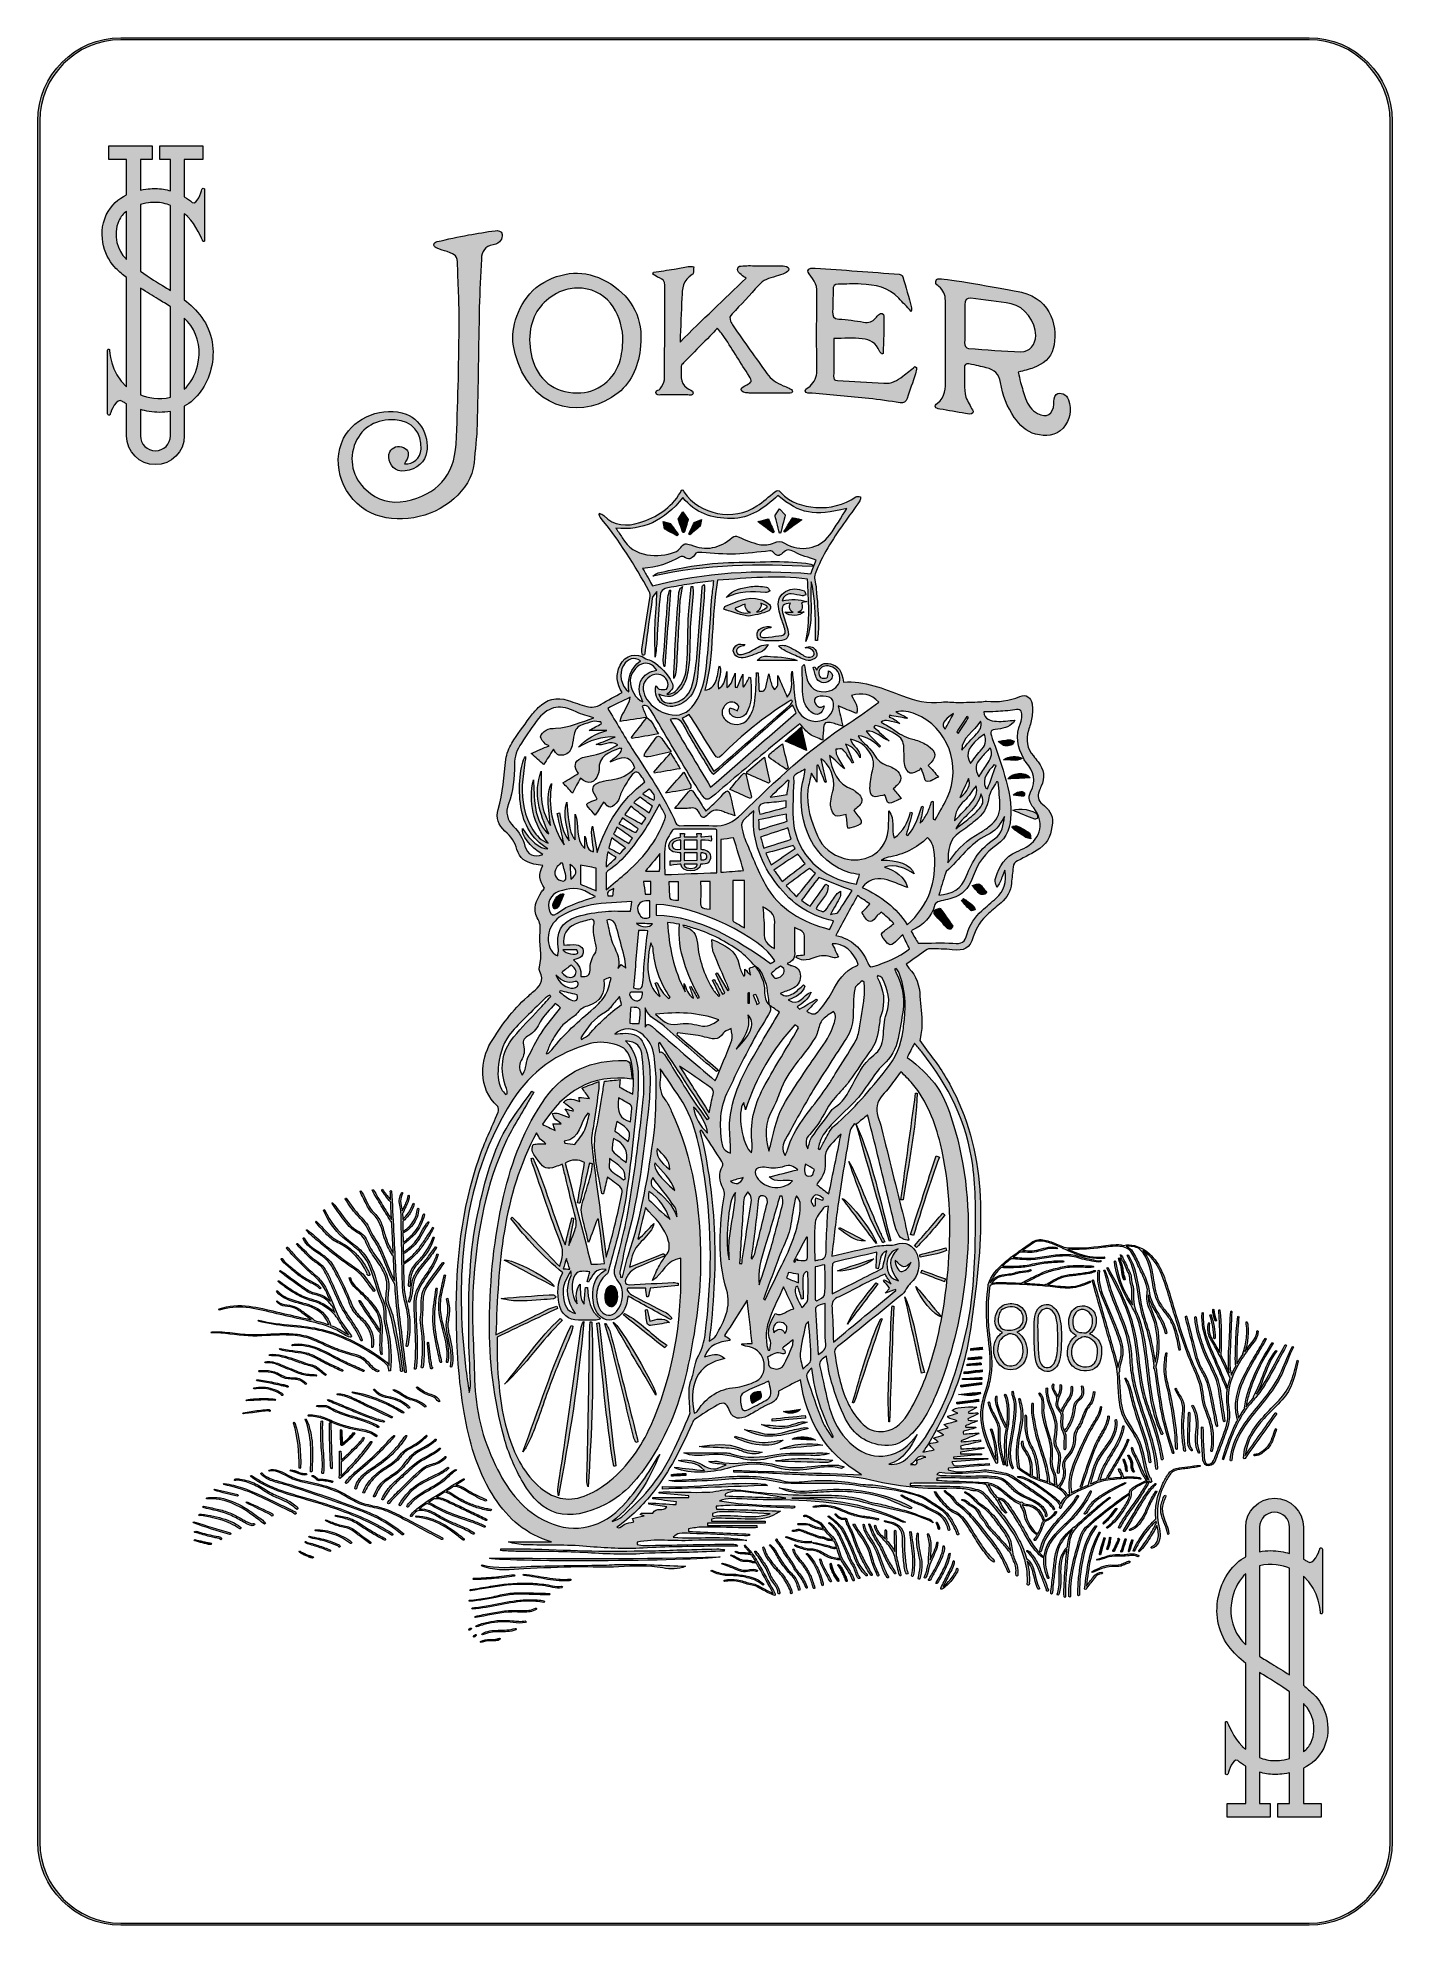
# Model space of a CAD drawing. Header units: millimetres. Extents: x 136 to 303, y 27 to 260.
import ezdxf

# ---------------------------------------------------------------- set-up
doc = ezdxf.new("R2010")
doc.units = ezdxf.units.MM
doc.header["$MEASUREMENT"] = 0
doc.layers.add('Layer 8', color=7, linetype='Continuous', lineweight=0)

msp = doc.modelspace()

# ---------------------------------------------------------------- hatches: boundary and pattern name
at = {"layer": 'Layer 8', "true_color": 0x222323, "transparency": 33554687}
h = msp.add_hatch(color=250, dxfattribs=at)
h.dxf.hatch_style = 2
edge = h.paths.add_edge_path()
edge.add_spline(control_points=[(303.08, 37.39), (303.08, 31.87), (298.59, 27.39), (293.08, 27.39), (293.08, 27.39), (146.27, 27.39), (146.27, 27.39), (140.76, 27.39), (136.27, 31.87), (136.27, 37.39), (136.27, 37.39), (136.27, 249.97), (136.27, 249.97), (136.27, 255.48), (140.76, 259.97), (146.27, 259.97), (146.27, 259.97), (293.08, 259.97), (293.08, 259.97), (298.59, 259.97), (303.08, 255.48), (303.08, 249.97), (303.08, 249.97), (303.08, 37.39), (303.08, 37.39)], knot_values=[0, 0, 0, 0, 1, 1, 1, 2, 2, 2, 3, 3, 3, 4, 4, 4, 5, 5, 5, 6, 6, 6, 7, 7, 7, 8, 8, 8, 8], degree=3, periodic=0)
edge = h.paths.add_edge_path()
edge.add_spline(control_points=[(293.08, 260.23), (293.08, 260.23), (146.27, 260.23), (146.27, 260.23), (140.61, 260.23), (136.01, 255.62), (136.01, 249.97), (136.01, 249.97), (136.01, 37.39), (136.01, 37.39), (136.01, 31.73), (140.61, 27.12), (146.27, 27.12), (146.27, 27.12), (293.08, 27.12), (293.08, 27.12), (298.74, 27.12), (303.34, 31.73), (303.34, 37.39), (303.34, 37.39), (303.34, 249.97), (303.34, 249.97), (303.34, 255.62), (298.74, 260.23), (293.08, 260.23)], knot_values=[0, 0, 0, 0, 1, 1, 1, 2, 2, 2, 3, 3, 3, 4, 4, 4, 5, 5, 5, 6, 6, 6, 7, 7, 7, 8, 8, 8, 8], degree=3, periodic=0)
h = msp.add_hatch(color=250, dxfattribs=at)
h.dxf.hatch_style = 2
edge = h.paths.add_edge_path()
edge.add_spline(control_points=[(154.11, 216.81), (154.11, 216.81), (154.11, 225.61), (154.11, 225.61), (154.38, 225.33), (154.64, 225.03), (154.9, 224.68), (155.89, 223.32), (156.2, 221.51), (155.75, 219.72), (155.46, 218.56), (154.87, 217.53), (154.11, 216.81)], knot_values=[0, 0, 0, 0, 1, 1, 1, 2, 2, 2, 3, 3, 3, 4, 4, 4, 4], degree=3, periodic=0)
edge = h.paths.add_edge_path()
edge.add_spline(control_points=[(152.41, 229.02), (152.19, 229.15), (151.98, 229.28), (151.76, 229.41), (150.82, 229.97), (149.8, 230.58), (148.69, 231.42), (148.69, 231.42), (148.69, 239.65), (148.69, 239.65), (149.64, 239.91), (150.46, 239.9), (150.53, 239.9), (151.23, 239.88), (151.85, 239.73), (152.41, 239.51), (152.41, 239.51), (152.41, 229.02), (152.41, 229.02)], knot_values=[0, 0, 0, 0, 1, 1, 1, 2, 2, 2, 3, 3, 3, 4, 4, 4, 5, 5, 5, 6, 6, 6, 6], degree=3, periodic=0)
edge = h.paths.add_edge_path()
edge.add_spline(control_points=[(152.41, 215.85), (150.98, 215.44), (149.54, 215.8), (148.69, 216.12), (148.69, 216.12), (148.69, 229.32), (148.69, 229.32), (149.47, 228.79), (150.2, 228.35), (150.88, 227.94), (151.43, 227.62), (151.93, 227.32), (152.41, 227), (152.41, 227), (152.41, 215.85), (152.41, 215.85)], knot_values=[0, 0, 0, 0, 1, 1, 1, 2, 2, 2, 3, 3, 3, 4, 4, 4, 5, 5, 5, 5], degree=3, periodic=0)
edge = h.paths.add_edge_path()
edge.add_spline(control_points=[(152.41, 211.07), (152.41, 210.05), (151.57, 209.21), (150.55, 209.21), (149.52, 209.21), (148.69, 210.05), (148.69, 211.07), (148.69, 211.07), (148.69, 214.32), (148.69, 214.32), (149.35, 214.13), (150.17, 213.96), (151.07, 213.96), (151.5, 213.96), (151.95, 214), (152.41, 214.09), (152.41, 214.09), (152.41, 211.07), (152.41, 211.07)], knot_values=[0, 0, 0, 0, 1, 1, 1, 2, 2, 2, 3, 3, 3, 4, 4, 4, 5, 5, 5, 6, 6, 6, 6], degree=3, periodic=0)
edge = h.paths.add_edge_path()
edge.add_spline(control_points=[(146.98, 232.86), (146.93, 232.91), (146.89, 232.95), (146.84, 232.99), (145.97, 233.81), (145.2, 235.88), (146.02, 237.62), (146.26, 238.12), (146.59, 238.51), (146.98, 238.82), (146.98, 238.82), (146.98, 232.86), (146.98, 232.86)], knot_values=[0, 0, 0, 0, 1, 1, 1, 2, 2, 2, 3, 3, 3, 4, 4, 4, 4], degree=3, periodic=0)
edge = h.paths.add_edge_path()
edge.add_spline(control_points=[(157.41, 219.31), (157.98, 221.59), (157.57, 223.92), (156.27, 225.69), (155.6, 226.62), (154.88, 227.3), (154.11, 227.88), (154.11, 227.88), (154.11, 238.5), (154.11, 238.5), (154.26, 238.38), (154.4, 238.27), (154.53, 238.15), (154.55, 238.13), (154.58, 238.1), (154.6, 238.08), (155.49, 237.26), (156.39, 235.12), (156.39, 235.12), (156.45, 235), (156.62, 235.05), (156.62, 235.18), (156.62, 235.18), (156.62, 241.46), (156.62, 241.46), (156.62, 241.6), (156.48, 241.68), (156.37, 241.62), (156.32, 241.6), (156.29, 241.52), (156.28, 241.47), (156.23, 241.2), (155.68, 239.54), (155.1, 239.9), (154.81, 240.13), (154.48, 240.36), (154.11, 240.57), (154.11, 240.57), (154.11, 245.18), (154.11, 245.18), (154.11, 245.18), (156.42, 245.18), (156.42, 245.18), (156.42, 245.18), (156.42, 246.89), (156.42, 246.89), (156.42, 246.89), (151.08, 246.89), (151.08, 246.89), (151.08, 246.89), (151.08, 245.18), (151.08, 245.18), (151.08, 245.18), (152.41, 245.18), (152.41, 245.18), (152.41, 245.18), (152.41, 241.32), (152.41, 241.32), (151.85, 241.48), (151.23, 241.59), (150.57, 241.61), (150.38, 241.61), (149.63, 241.61), (148.69, 241.41), (148.69, 241.41), (148.69, 245.18), (148.69, 245.18), (148.69, 245.18), (150.15, 245.18), (150.15, 245.18), (150.15, 245.18), (150.15, 246.89), (150.15, 246.89), (150.15, 246.89), (144.8, 246.89), (144.8, 246.89), (144.8, 246.89), (144.8, 245.18), (144.8, 245.18), (144.8, 245.18), (146.98, 245.18), (146.98, 245.18), (146.98, 245.18), (146.98, 240.83), (146.98, 240.83), (146, 240.35), (145.06, 239.58), (144.48, 238.35), (143.25, 235.74), (144.43, 232.92), (145.67, 231.75), (146.12, 231.32), (146.55, 230.94), (146.98, 230.6), (146.98, 230.6), (146.98, 217.11), (146.98, 217.11), (144.91, 218.9), (144.87, 221.72), (144.87, 221.72), (144.8, 221.84), (144.63, 221.79), (144.63, 221.66), (144.63, 221.66), (144.63, 213.8), (144.63, 213.8), (144.63, 213.65), (144.77, 213.58), (144.88, 213.63), (144.93, 213.66), (144.96, 213.74), (144.97, 213.79), (145.02, 214.06), (145.75, 215.89), (146.46, 215.31), (146.5, 215.27), (146.55, 215.24), (146.62, 215.22), (146.73, 215.15), (146.86, 215.08), (146.98, 215.01), (146.98, 215.01), (146.98, 211.07), (146.98, 211.07), (146.98, 209.1), (148.58, 207.51), (150.55, 207.51), (152.52, 207.51), (154.11, 209.1), (154.11, 211.07), (154.11, 211.07), (154.11, 214.71), (154.11, 214.71), (155.67, 215.57), (156.89, 217.26), (157.41, 219.31)], knot_values=[0, 0, 0, 0, 1, 1, 1, 2, 2, 2, 3, 3, 3, 4, 4, 4, 5, 5, 5, 6, 6, 6, 7, 7, 7, 8, 8, 8, 9, 9, 9, 10, 10, 10, 11, 11, 11, 12, 12, 12, 13, 13, 13, 14, 14, 14, 15, 15, 15, 16, 16, 16, 17, 17, 17, 18, 18, 18, 19, 19, 19, 20, 20, 20, 21, 21, 21, 22, 22, 22, 23, 23, 23, 24, 24, 24, 25, 25, 25, 26, 26, 26, 27, 27, 27, 28, 28, 28, 29, 29, 29, 30, 30, 30, 31, 31, 31, 32, 32, 32, 33, 33, 33, 34, 34, 34, 35, 35, 35, 36, 36, 36, 37, 37, 37, 38, 38, 38, 39, 39, 39, 40, 40, 40, 41, 41, 41, 42, 42, 42, 43, 43, 43, 44, 44, 44, 45, 45, 45, 45], degree=3, periodic=0)
h = msp.add_hatch(color=250, dxfattribs=at)
h.dxf.hatch_style = 2
edge = h.paths.add_edge_path()
edge.add_spline(control_points=[(177.22, 201.52), (180.28, 200.08), (184.72, 200.85), (187.4, 203.27), (188.74, 204.48), (189.73, 205.88), (189.91, 207.73), (190.05, 209.3), (190.25, 210.87), (190.29, 212.44), (190.41, 217.27), (190.45, 222.1), (190.56, 226.93), (190.6, 228.92), (190.73, 230.91), (190.81, 232.9), (190.86, 233.84), (191.28, 234.48), (192.25, 234.66), (193.23, 234.84), (193.4, 235.44), (193.4, 235.92), (193.4, 236.4), (192.77, 236.43), (192.51, 236.4), (191.41, 236.25), (190.31, 236.07), (189.21, 235.87), (187.93, 235.62), (186.64, 235.35), (185.37, 235.05), (185.22, 235.02), (184.9, 234.92), (184.95, 234.62), (185, 234.35), (185.2, 234.31), (185.35, 234.25), (185.75, 234.07), (186.17, 233.95), (186.59, 233.81), (187.7, 233.44), (187.82, 233.34), (187.87, 232.14), (187.96, 229.56), (188.11, 226.98), (188.07, 224.4), (188.01, 219.61), (187.93, 214.82), (187.68, 210.04), (187.47, 206.09), (185.33, 203.8), (181.48, 203), (179.59, 202.6), (177.98, 203.15), (176.57, 204.39), (174.86, 205.89), (174.37, 208.14), (175.27, 210.25), (176.07, 212.13), (177.91, 213.18), (180.17, 213.03), (182.24, 212.9), (183.52, 211.45), (183.36, 209.41), (183.28, 208.28), (182.44, 207.51), (181.32, 207.61), (181.45, 207.85), (181.56, 208.01), (181.64, 208.18), (181.94, 208.85), (181.79, 209.34), (181.21, 209.61), (180.54, 209.92), (179.78, 209.69), (179.5, 209.1), (179.11, 208.27), (179.63, 207.07), (180.52, 206.8), (181.59, 206.46), (183.31, 207.21), (183.78, 208.23), (184.72, 210.25), (183.61, 212.96), (181.53, 213.74), (178.75, 214.78), (175.15, 213.4), (173.8, 210.76), (172.13, 207.51), (173.73, 203.17), (177.22, 201.52)], knot_values=[0, 0, 0, 0, 1, 1, 1, 2, 2, 2, 3, 3, 3, 4, 4, 4, 5, 5, 5, 6, 6, 6, 7, 7, 7, 8, 8, 8, 9, 9, 9, 10, 10, 10, 11, 11, 11, 12, 12, 12, 13, 13, 13, 14, 14, 14, 15, 15, 15, 16, 16, 16, 17, 17, 17, 18, 18, 18, 19, 19, 19, 20, 20, 20, 21, 21, 21, 22, 22, 22, 23, 23, 23, 24, 24, 24, 25, 25, 25, 26, 26, 26, 27, 27, 27, 28, 28, 28, 29, 29, 29, 30, 30, 30, 30], degree=3, periodic=0)
h = msp.add_hatch(color=250, dxfattribs=at)
h.dxf.hatch_style = 2
edge = h.paths.add_edge_path()
edge.add_spline(control_points=[(196.89, 224.26), (197.27, 226.42), (198.55, 227.89), (200.45, 228.83), (201.09, 229.14), (201.88, 229.26), (202.59, 229.31), (206.23, 229.39), (208.16, 226.24), (208.27, 223.32), (208.3, 222.39), (208.22, 221.43), (208, 220.53), (207.37, 218.01), (205.12, 216.32), (202.62, 216.36), (199.79, 216.4), (197.73, 218.02), (197.05, 220.75), (196.77, 221.9), (196.69, 223.07), (196.89, 224.26)], knot_values=[0, 0, 0, 0, 1, 1, 1, 2, 2, 2, 3, 3, 3, 4, 4, 4, 5, 5, 5, 6, 6, 6, 7, 7, 7, 7], degree=3, periodic=0)
edge = h.paths.add_edge_path()
edge.add_spline(control_points=[(207.7, 216.36), (209.55, 217.82), (210.26, 219.89), (210.48, 222.17), (210.8, 225.47), (209.54, 228.04), (206.79, 229.82), (204.11, 231.55), (201.3, 231.57), (198.53, 230.02), (195.85, 228.53), (194.7, 225.26), (194.7, 223.13), (194.7, 222.14), (194.98, 221.03), (195.35, 220.07), (197.64, 213.98), (203.59, 213.13), (207.7, 216.36)], knot_values=[0, 0, 0, 0, 1, 1, 1, 2, 2, 2, 3, 3, 3, 4, 4, 4, 5, 5, 5, 6, 6, 6, 6], degree=3, periodic=0)
h = msp.add_hatch(color=250, dxfattribs=at)
h.dxf.hatch_style = 2
edge = h.paths.add_edge_path()
edge.add_spline(control_points=[(213.47, 229.66), (213.46, 225.77), (213.47, 221.87), (213.43, 217.98), (213.42, 217.6), (213.11, 217.21), (212.92, 216.85), (212.8, 216.62), (212.38, 216.8), (212.38, 216.42), (212.38, 216.04), (212.77, 216.11), (212.96, 216.11), (214.09, 216.11), (215.15, 216.11), (216.3, 216.11), (216.52, 216.11), (216.98, 215.99), (216.98, 216.35), (216.98, 216.7), (216.48, 216.77), (216.23, 216.95), (215.27, 217.67), (215.51, 218.7), (215.49, 219.66), (215.49, 219.8), (215.67, 219.95), (215.79, 220.07), (216.81, 221.09), (219.55, 223.89), (219.96, 224.35), (220.33, 223.89), (220.63, 223.57), (220.86, 223.21), (221.88, 221.63), (222.88, 220.03), (223.88, 218.45), (224.29, 217.81), (224.24, 217.7), (223.59, 217.35), (223.33, 217.21), (222.89, 217.08), (222.89, 216.77), (222.89, 216.45), (223.39, 216.39), (223.77, 216.36), (223.91, 216.34), (224.07, 216.33), (224.22, 216.33), (225.67, 216.33), (227.11, 216.33), (228.55, 216.33), (228.76, 216.33), (229.23, 216.23), (229.23, 216.55), (229.23, 216.87), (228.51, 217.1), (228.11, 217.26), (227.29, 217.58), (226.59, 218.04), (226.08, 218.76), (224.69, 220.72), (223.29, 222.68), (221.9, 224.64), (221.78, 224.82), (221.71, 225.03), (221.61, 225.23), (221.45, 225.58), (221.49, 225.85), (221.79, 226.15), (222.83, 227.18), (224.04, 228.56), (225.03, 229.64), (225.69, 230.35), (226.29, 230.49), (227.22, 230.77), (227.59, 230.88), (227.99, 230.97), (228.32, 231.16), (228.53, 231.28), (228.78, 231.41), (228.78, 231.68), (228.78, 231.94), (228.33, 232.05), (228.11, 232.06), (227.08, 232.09), (226.05, 232.07), (225.03, 232.07), (224.39, 232.07), (223.75, 232.11), (223.12, 232.05), (222.89, 232.03), (222.46, 232.08), (222.46, 231.62), (222.46, 231.15), (223.26, 230.73), (223.51, 230.52), (220.78, 227.9), (218.12, 225.41), (215.36, 222.65), (215.44, 224.55), (215.51, 226.32), (215.58, 228.09), (215.62, 229.22), (215.71, 230.33), (216.85, 230.98), (216.91, 231.01), (216.97, 231.08), (216.98, 231.13), (217.01, 231.4), (217.03, 231.67), (217.05, 231.95), (216.83, 231.96), (216.6, 232.02), (216.38, 231.98), (215.8, 231.9), (215.22, 231.76), (214.64, 231.66), (213.79, 231.52), (212.93, 231.39), (212.08, 231.26), (212.05, 231.19), (212.03, 231.12), (212, 231.05), (212.27, 230.88), (212.51, 230.66), (212.8, 230.57), (213.28, 230.42), (213.47, 230.14), (213.47, 229.66)], knot_values=[0, 0, 0, 0, 1, 1, 1, 2, 2, 2, 3, 3, 3, 4, 4, 4, 5, 5, 5, 6, 6, 6, 7, 7, 7, 8, 8, 8, 9, 9, 9, 10, 10, 10, 11, 11, 11, 12, 12, 12, 13, 13, 13, 14, 14, 14, 15, 15, 15, 16, 16, 16, 17, 17, 17, 18, 18, 18, 19, 19, 19, 20, 20, 20, 21, 21, 21, 22, 22, 22, 23, 23, 23, 24, 24, 24, 25, 25, 25, 26, 26, 26, 27, 27, 27, 28, 28, 28, 29, 29, 29, 30, 30, 30, 31, 31, 31, 32, 32, 32, 33, 33, 33, 34, 34, 34, 35, 35, 35, 36, 36, 36, 37, 37, 37, 38, 38, 38, 39, 39, 39, 40, 40, 40, 41, 41, 41, 42, 42, 42, 43, 43, 43, 43], degree=3, periodic=0)
h = msp.add_hatch(color=250, dxfattribs=at)
h.dxf.hatch_style = 2
edge = h.paths.add_edge_path()
edge.add_spline(control_points=[(231.69, 216.32), (234.02, 216.11), (236.34, 215.91), (238.67, 215.67), (239.97, 215.54), (241.27, 215.34), (242.56, 215.16), (243, 215.1), (243.26, 215.25), (243.4, 215.69), (243.73, 216.7), (244.11, 217.71), (244.45, 218.72), (244.53, 218.97), (244.54, 219.24), (244.58, 219.5), (244.5, 219.54), (244.43, 219.57), (244.36, 219.61), (243.87, 219.22), (243.39, 218.82), (242.89, 218.44), (242.2, 217.91), (241.47, 217.49), (240.55, 217.55), (238.63, 217.67), (236.71, 217.78), (234.79, 217.88), (234.39, 217.9), (234.32, 218.1), (234.33, 218.43), (234.35, 219.55), (234.36, 220.66), (234.37, 221.78), (234.37, 222.23), (234.37, 222.68), (234.37, 223.09), (235.6, 223.09), (236.75, 223.19), (237.87, 223.06), (238.79, 222.95), (239.62, 222.5), (240, 221.53), (240.06, 221.41), (240.18, 221.31), (240.26, 221.2), (240.32, 221.2), (240.39, 221.21), (240.45, 221.22), (240.49, 222.76), (240.56, 224.29), (240.55, 225.83), (240.55, 226.22), (240.21, 226.31), (239.89, 226.02), (239.76, 225.91), (239.64, 225.77), (239.53, 225.64), (239.15, 225.13), (238.68, 224.98), (238.04, 225.1), (237.03, 225.28), (236, 225.42), (234.98, 225.48), (234.31, 225.52), (234.18, 225.84), (234.2, 226.41), (234.24, 227.3), (234.26, 228.19), (234.26, 229.09), (234.25, 229.56), (234.43, 229.78), (234.9, 229.78), (235.84, 229.79), (236.78, 229.87), (237.72, 229.81), (239.45, 229.72), (241.12, 229.42), (242.38, 228.05), (242.86, 227.53), (243.36, 227.02), (243.92, 226.43), (243.94, 226.64), (243.99, 226.77), (243.96, 226.88), (243.61, 228.17), (243.25, 229.45), (242.87, 230.72), (242.83, 230.86), (242.59, 231.01), (242.44, 231.02), (238.97, 231.29), (235.51, 231.54), (232.04, 231.78), (231.81, 231.8), (231.14, 231.84), (231.14, 231.45), (231.14, 231.07), (232.27, 230.08), (232.26, 229.14), (232.23, 225.8), (232.22, 222.45), (232.25, 219.11), (232.26, 218.31), (231.93, 217.73), (231.43, 217.19), (231.24, 216.97), (230.82, 216.99), (230.82, 216.62), (230.82, 216.25), (231.44, 216.34), (231.69, 216.32)], knot_values=[0, 0, 0, 0, 1, 1, 1, 2, 2, 2, 3, 3, 3, 4, 4, 4, 5, 5, 5, 6, 6, 6, 7, 7, 7, 8, 8, 8, 9, 9, 9, 10, 10, 10, 11, 11, 11, 12, 12, 12, 13, 13, 13, 14, 14, 14, 15, 15, 15, 16, 16, 16, 17, 17, 17, 18, 18, 18, 19, 19, 19, 20, 20, 20, 21, 21, 21, 22, 22, 22, 23, 23, 23, 24, 24, 24, 25, 25, 25, 26, 26, 26, 27, 27, 27, 28, 28, 28, 29, 29, 29, 30, 30, 30, 31, 31, 31, 32, 32, 32, 33, 33, 33, 34, 34, 34, 35, 35, 35, 36, 36, 36, 37, 37, 37, 37], degree=3, periodic=0)
h = msp.add_hatch(color=250, dxfattribs=at)
h.dxf.hatch_style = 2
edge = h.paths.add_edge_path()
edge.add_spline(control_points=[(250.52, 224.87), (250.52, 224.87), (250.52, 224.87), (250.53, 224.87), (250.53, 225.68), (250.52, 226.49), (250.53, 227.3), (250.53, 227.79), (250.73, 228.12), (251.28, 228.05), (252.94, 227.84), (254.62, 227.69), (256.27, 227.37), (257.92, 227.05), (259.32, 225.14), (259.3, 223.46), (259.29, 222.36), (258.56, 221.42), (257.47, 221.45), (255.32, 221.5), (253.16, 221.71), (251.01, 221.87), (250.62, 221.9), (250.5, 222.19), (250.51, 222.58), (250.54, 223.34), (250.52, 224.11), (250.52, 224.87)], knot_values=[0, 0, 0, 0, 1, 1, 1, 2, 2, 2, 3, 3, 3, 4, 4, 4, 5, 5, 5, 6, 6, 6, 7, 7, 7, 8, 8, 8, 9, 9, 9, 9], degree=3, periodic=0)
edge = h.paths.add_edge_path()
edge.add_spline(control_points=[(247.16, 215.09), (246.69, 214.72), (246.85, 214.46), (247.45, 214.37), (248.51, 214.2), (249.56, 213.99), (250.62, 213.82), (250.9, 213.77), (251.37, 213.6), (251.51, 213.92), (251.66, 214.23), (251.38, 214.35), (251.28, 214.6), (251.05, 215.16), (250.63, 215.69), (250.56, 216.26), (250.43, 217.32), (250.51, 218.4), (250.48, 219.47), (250.48, 219.88), (250.65, 220.03), (251.05, 219.94), (251.94, 219.79), (252.6, 219.62), (253.16, 219.48), (254.23, 219.21), (254.77, 218.73), (254.95, 217.64), (255.2, 216.09), (255.76, 214.64), (256.65, 213.34), (257.3, 212.37), (258.12, 211.58), (259.28, 211.28), (260.52, 210.95), (261.75, 211), (262.68, 212.03), (263.59, 213.03), (263.77, 214.24), (263.35, 215.52), (263.13, 216.2), (262.28, 216.56), (261.84, 216.16), (261.55, 215.91), (261.54, 215.38), (261.53, 214.97), (261.48, 213.76), (260.59, 213.21), (259.52, 213.82), (258.79, 214.23), (258.3, 214.87), (258.04, 215.67), (257.82, 216.33), (257.61, 217), (257.43, 217.67), (257.31, 218.09), (257.23, 218.51), (257.14, 218.93), (257.83, 219.12), (258.45, 219.26), (259.04, 219.48), (260.2, 219.91), (261.14, 220.63), (261.47, 221.87), (262.09, 224.19), (261.33, 227.97), (257.54, 228.79), (255.6, 229.21), (249.02, 230.35), (247.67, 230.45), (247.43, 230.47), (246.94, 230.54), (246.94, 230.13), (246.94, 229.72), (247.14, 229.66), (247.32, 229.51), (247.88, 229.05), (248.14, 228.49), (248.14, 227.75), (248.13, 224.51), (248.14, 221.28), (248.16, 218.04), (248.17, 216.94), (248.16, 215.89), (247.16, 215.09)], knot_values=[0, 0, 0, 0, 1, 1, 1, 2, 2, 2, 3, 3, 3, 4, 4, 4, 5, 5, 5, 6, 6, 6, 7, 7, 7, 8, 8, 8, 9, 9, 9, 10, 10, 10, 11, 11, 11, 12, 12, 12, 13, 13, 13, 14, 14, 14, 15, 15, 15, 16, 16, 16, 17, 17, 17, 18, 18, 18, 19, 19, 19, 20, 20, 20, 21, 21, 21, 22, 22, 22, 23, 23, 23, 24, 24, 24, 25, 25, 25, 26, 26, 26, 27, 27, 27, 28, 28, 28, 28], degree=3, periodic=0)
h = msp.add_hatch(color=250, dxfattribs=at)
h.dxf.hatch_style = 2
edge = h.paths.add_edge_path()
edge.add_spline(control_points=[(243.45, 84.84), (242.85, 84.25), (242.07, 83.95), (241.16, 84.05), (242.98, 84.66), (243.88, 86.15), (244.67, 87.75), (244.6, 87.66), (244.53, 87.58), (244.46, 87.5), (244.39, 87.41), (244.33, 87.32), (244.26, 87.24), (242.11, 84.52), (238.83, 84.31), (236.33, 86.72), (235.09, 87.91), (234.29, 89.38), (233.83, 91), (233.35, 92.68), (233.04, 94.42), (232.64, 96.12), (232.47, 96.83), (232.93, 97.09), (233.43, 97.41), (233.64, 96.3), (233.76, 95.21), (234.08, 94.18), (234.57, 92.63), (235.08, 91.07), (235.81, 89.64), (236.79, 87.71), (238.38, 86.52), (240.65, 86.37), (241.93, 86.28), (242.91, 86.81), (243.78, 87.63), (245.3, 89.07), (246.24, 90.89), (247.03, 92.78), (248.87, 97.19), (249.95, 101.81), (250.54, 106.54), (251.23, 112.12), (251.11, 117.68), (249.89, 123.19), (249.56, 124.66), (249.12, 126.12), (248.63, 127.55), (247.64, 130.42), (246.44, 131.92), (243.43, 134.31), (243.71, 134.87), (243.98, 135.4), (244.31, 136.06), (244.68, 135.62), (244.95, 135.31), (245.21, 134.99), (248.51, 130.86), (250.8, 126.23), (251.51, 120.98), (251.91, 117.97), (251.88, 114.88), (251.83, 111.84), (251.77, 108.02), (251.54, 104.2), (250.7, 100.44), (249.68, 95.85), (248.26, 91.4), (245.68, 87.42), (245.07, 86.47), (244.26, 85.64), (243.45, 84.84)], knot_values=[0, 0, 0, 0, 1, 1, 1, 2, 2, 2, 3, 3, 3, 4, 4, 4, 5, 5, 5, 6, 6, 6, 7, 7, 7, 8, 8, 8, 9, 9, 9, 10, 10, 10, 11, 11, 11, 12, 12, 12, 13, 13, 13, 14, 14, 14, 15, 15, 15, 16, 16, 16, 17, 17, 17, 18, 18, 18, 19, 19, 19, 20, 20, 20, 21, 21, 21, 22, 22, 22, 23, 23, 23, 24, 24, 24, 24], degree=3, periodic=0)
edge = h.paths.add_edge_path()
edge.add_spline(control_points=[(234.15, 87.35), (233.72, 88.03), (233.19, 88.68), (232.9, 89.42), (232.22, 91.13), (231.67, 92.89), (231.06, 94.62), (230.86, 95.18), (231.16, 95.52), (231.64, 95.94), (231.96, 92.84), (232.94, 90.08), (234.33, 87.44), (234.27, 87.41), (234.21, 87.38), (234.15, 87.35)], knot_values=[0, 0, 0, 0, 1, 1, 1, 2, 2, 2, 3, 3, 3, 4, 4, 4, 5, 5, 5, 5], degree=3, periodic=0)
edge = h.paths.add_edge_path()
edge.add_spline(control_points=[(230.52, 95.78), (230.39, 96.56), (230.14, 97.18), (230.21, 97.77), (230.34, 98.96), (230.63, 100.13), (230.88, 101.31), (230.9, 101.42), (231.06, 101.51), (231.24, 101.7), (231.35, 100.05), (231.53, 98.51), (231.52, 96.97), (231.51, 96.58), (230.89, 96.2), (230.52, 95.78)], knot_values=[0, 0, 0, 0, 1, 1, 1, 2, 2, 2, 3, 3, 3, 4, 4, 4, 5, 5, 5, 5], degree=3, periodic=0)
edge = h.paths.add_edge_path()
edge.add_spline(control_points=[(229.68, 105.97), (229.76, 105.99), (229.83, 106.01), (229.9, 106.02), (230.06, 105.5), (230.22, 104.98), (230.38, 104.46), (230.43, 104.47), (230.49, 104.47), (230.55, 104.48), (230.55, 104.57), (230.56, 104.67), (230.56, 104.76), (230.55, 105.61), (230.52, 106.47), (230.55, 107.31), (230.56, 107.51), (230.81, 107.69), (230.95, 107.88), (231.02, 107.84), (231.09, 107.79), (231.16, 107.74), (231.16, 106.62), (231.22, 105.5), (231.13, 104.39), (231.11, 104.04), (230.71, 103.71), (230.4, 103.41), (230.05, 104.28), (229.33, 105.02), (229.68, 105.97)], knot_values=[0, 0, 0, 0, 1, 1, 1, 2, 2, 2, 3, 3, 3, 4, 4, 4, 5, 5, 5, 6, 6, 6, 7, 7, 7, 8, 8, 8, 9, 9, 9, 10, 10, 10, 10], degree=3, periodic=0)
edge = h.paths.add_edge_path()
edge.add_spline(control_points=[(227.12, 102.66), (226.5, 101.63), (225.97, 100.55), (226.53, 99.25), (226.66, 98.94), (226.47, 98.51), (226.43, 98.13), (226.36, 98.14), (226.3, 98.15), (226.23, 98.16), (225.36, 101.11), (227.1, 103.43), (228.15, 105.98), (228.55, 105.11), (228.95, 104.24), (229.4, 103.27), (228.58, 103.11), (228.04, 102.27), (227.12, 102.66)], knot_values=[0, 0, 0, 0, 1, 1, 1, 2, 2, 2, 3, 3, 3, 4, 4, 4, 5, 5, 5, 6, 6, 6, 6], degree=3, periodic=0)
edge = h.paths.add_edge_path()
edge.add_spline(control_points=[(227.41, 101.55), (227.66, 101.64), (228.07, 101.57), (228.28, 101.41), (228.66, 101.12), (228.62, 100.69), (228.31, 100.21), (227.93, 100.92), (227.44, 100.86), (226.94, 100.3), (226.76, 100.94), (226.94, 101.37), (227.41, 101.55)], knot_values=[0, 0, 0, 0, 1, 1, 1, 2, 2, 2, 3, 3, 3, 4, 4, 4, 4], degree=3, periodic=0)
edge = h.paths.add_edge_path()
edge.add_spline(control_points=[(229.22, 98.61), (228.88, 97.8), (228.54, 96.99), (228.11, 96.23), (227.98, 95.99), (227.53, 95.77), (227.28, 95.82), (226.88, 95.89), (226.24, 95.86), (226.29, 96.6), (226.31, 96.81), (226.22, 97.03), (226.16, 97.33), (226.8, 97.52), (227.32, 98.09), (228.04, 97.68), (228.11, 97.65), (228.27, 97.69), (228.32, 97.75), (228.37, 97.82), (228.37, 97.98), (228.32, 98.05), (228.23, 98.19), (228.09, 98.3), (228, 98.4), (228.41, 98.72), (228.84, 99.06), (229.34, 99.44), (229.3, 99.16), (229.32, 98.86), (229.22, 98.61)], knot_values=[0, 0, 0, 0, 1, 1, 1, 2, 2, 2, 3, 3, 3, 4, 4, 4, 5, 5, 5, 6, 6, 6, 7, 7, 7, 8, 8, 8, 9, 9, 9, 10, 10, 10, 10], degree=3, periodic=0)
edge = h.paths.add_edge_path()
edge.add_spline(control_points=[(225.95, 91.93), (225.24, 91.55), (224.52, 91.17), (223.8, 90.82), (223.24, 90.55), (223, 90.69), (222.89, 91.31), (222.68, 92.54), (222.8, 92.77), (223.94, 93.27), (224.7, 93.6), (225.46, 93.94), (226.33, 94.33), (226.42, 93.85), (226.5, 93.49), (226.56, 93.12), (226.66, 92.57), (226.43, 92.19), (225.95, 91.93)], knot_values=[0, 0, 0, 0, 1, 1, 1, 2, 2, 2, 3, 3, 3, 4, 4, 4, 5, 5, 5, 6, 6, 6, 6], degree=3, periodic=0)
edge = h.paths.add_edge_path()
edge.add_spline(control_points=[(222.2, 93.55), (220.15, 93.37), (218.64, 92.39), (217.55, 90.69), (217.51, 90.62), (217.45, 90.55), (217.39, 90.48), (217.37, 90.46), (217.32, 90.45), (217.11, 90.36), (216.81, 91.86), (216.77, 93.29), (217.36, 94.66), (217.99, 96.1), (219.28, 96.74), (220.88, 97.11), (220.02, 98), (219.2, 97.5), (218.39, 97.34), (218.9, 98.85), (220.16, 99.17), (221.52, 99.33), (221.52, 99.38), (221.52, 99.44), (221.52, 99.5), (221.29, 99.66), (221.06, 99.81), (220.85, 99.95), (221.75, 101.35), (222.66, 102.76), (223.66, 104.31), (223.88, 102.42), (224.07, 100.72), (224.27, 98.98), (223.86, 98.96), (223.43, 98.94), (223, 98.93), (222.99, 98.88), (222.98, 98.83), (222.97, 98.79), (223.29, 98.7), (223.61, 98.61), (223.93, 98.54), (224.94, 98.31), (225.62, 97.56), (225.74, 96.53), (225.87, 95.4), (225.45, 94.56), (224.41, 94.14), (223.7, 93.86), (222.95, 93.62), (222.2, 93.55)], knot_values=[0, 0, 0, 0, 1, 1, 1, 2, 2, 2, 3, 3, 3, 4, 4, 4, 5, 5, 5, 6, 6, 6, 7, 7, 7, 8, 8, 8, 9, 9, 9, 10, 10, 10, 11, 11, 11, 12, 12, 12, 13, 13, 13, 14, 14, 14, 15, 15, 15, 16, 16, 16, 17, 17, 17, 17], degree=3, periodic=0)
edge = h.paths.add_edge_path()
edge.add_spline(control_points=[(216.56, 90.85), (216.56, 90.67), (216.63, 90.45), (216.56, 90.29), (215.18, 87.01), (213.83, 83.69), (211.52, 80.93), (210.51, 79.72), (209.33, 78.66), (208.18, 77.58), (207.87, 77.28), (207.4, 77.15), (206.97, 76.99), (209.8, 79.14), (211.53, 82.05), (212.84, 85.27), (212.74, 85.12), (212.64, 84.97), (212.55, 84.82), (211.24, 82.58), (209.77, 80.44), (207.93, 78.59), (205.31, 75.94), (201.73, 75.45), (198.43, 77.19), (195.6, 78.69), (193.9, 81.14), (192.55, 83.92), (190.93, 87.26), (190.08, 90.77), (189.98, 94.47), (189.89, 98.31), (189.56, 102.17), (189.81, 105.99), (190.18, 111.84), (191.14, 117.62), (193.45, 123.06), (194.29, 125.03), (195.5, 126.84), (196.54, 128.72), (196.78, 129.15), (197.04, 129.57), (197.29, 129.99), (197.21, 130.04), (197.13, 130.09), (197.06, 130.14), (196.12, 128.8), (195.12, 127.5), (194.25, 126.12), (192.17, 122.78), (191.23, 119.02), (190.41, 115.23), (189.33, 110.28), (189.21, 105.25), (189.25, 100.21), (189.27, 98.15), (189.39, 96.08), (189.46, 94.02), (189.47, 93.65), (189.46, 93.29), (189.31, 92.9), (189.16, 93.98), (188.98, 95.05), (188.85, 96.13), (188.32, 100.79), (188.11, 105.46), (188.56, 110.14), (189.19, 116.89), (191, 123.29), (194.67, 129.03), (196.92, 132.54), (200.19, 134.88), (204.26, 136.01), (205.39, 136.32), (206.53, 136.13), (207.64, 135.8), (208.43, 135.57), (208.94, 135.08), (209.19, 134.26), (209.64, 132.8), (209.67, 131.33), (209.51, 129.77), (208.93, 130.07), (208.42, 130.35), (207.86, 130.64), (207.89, 130.89), (207.91, 131.15), (207.95, 131.56), (207.29, 131.49), (206.68, 131.43), (206.01, 131.36), (205.92, 130.76), (205.83, 130.18), (205.73, 129.6), (205.5, 128.26), (205.34, 126.91), (205.03, 125.59), (204.52, 123.43), (204.96, 121.35), (205.36, 119.26), (205.47, 118.66), (205.57, 118.07), (205.68, 117.48), (205.75, 117.47), (205.82, 117.46), (205.89, 117.45), (206.05, 118.13), (206.22, 118.81), (206.39, 119.53), (206.99, 119.07), (207.58, 118.65), (208.1, 118.16), (208.24, 118.03), (208.23, 117.68), (208.18, 117.45), (207.84, 115.86), (207.48, 114.28), (207.09, 112.7), (206.86, 111.72), (206.56, 110.76), (206.25, 109.65), (206.02, 111.39), (205.79, 113), (205.58, 114.61), (205.18, 117.66), (204.75, 120.7), (204.42, 123.76), (204.34, 124.54), (204.6, 125.36), (204.72, 126.16), (204.92, 127.6), (205.13, 129.03), (205.32, 130.46), (205.35, 130.69), (205.33, 130.93), (205.33, 131.32), (204.58, 131.03), (203.95, 130.8), (203.23, 130.52), (203.53, 130.1), (203.8, 129.75), (204.19, 129.22), (203.66, 129.28), (203.28, 129.32), (202.85, 129.37), (202.89, 129.21), (202.93, 129.06), (202.98, 128.85), (202.3, 129), (201.63, 129.51), (200.95, 128.75), (201.37, 128.43), (201.79, 128.12), (202.21, 127.8), (202.18, 127.76), (202.16, 127.71), (202.14, 127.67), (201.86, 127.75), (201.58, 127.83), (201.16, 127.94), (201.38, 127.59), (201.54, 127.33), (201.7, 127.07), (201.68, 127), (201.66, 126.94), (201.64, 126.88), (201.21, 127.05), (200.78, 127.25), (200.34, 127.38), (200.11, 127.45), (199.85, 127.39), (199.6, 127.39), (199.69, 127.18), (199.73, 126.93), (199.87, 126.77), (200.06, 126.54), (200.33, 126.38), (200.69, 126.1), (200.69, 126.1), (199.64, 126.1), (199.64, 126.1), (199.73, 125.84), (199.79, 125.66), (199.92, 125.27), (199.32, 125.57), (198.87, 125.79), (198.35, 126.04), (200.98, 130.08), (204.4, 132.31), (209.44, 131.63), (209.35, 132.31), (209.31, 132.95), (209.15, 133.57), (209.11, 133.74), (208.72, 133.94), (208.49, 133.94), (204.49, 133.98), (201.11, 132.65), (198.74, 129.3), (196.14, 125.62), (194.57, 121.51), (193.55, 117.14), (192.37, 112.05), (191.87, 106.92), (191.81, 101.71), (191.76, 96.84), (192.35, 92.05), (193.61, 87.37), (194.13, 85.44), (194.97, 83.55), (195.96, 81.81), (198.26, 77.76), (201.39, 76.68), (206.2, 79.14), (208.6, 80.36), (210.26, 82.41), (211.71, 84.62), (214.25, 88.46), (215.68, 92.7), (216.55, 97.2), (217.31, 101.16), (217.9, 105.14), (217.9, 109.17), (217.9, 115.58), (217.01, 121.83), (214.28, 127.72), (214.08, 128.13), (213.91, 128.59), (213.62, 128.93), (212.95, 129.7), (212.79, 130.57), (212.91, 131.55), (212.96, 131.96), (212.92, 132.38), (212.92, 132.91), (213.64, 131.85), (214.29, 130.84), (214.99, 129.86), (217.21, 126.79), (217.81, 123.19), (218.37, 119.58), (219.37, 113.08), (219.29, 106.57), (218.45, 100.06), (218.33, 99.16), (218.13, 98.35), (217.67, 97.54), (217.25, 96.8), (217.16, 95.89), (216.92, 95.05), (216.77, 94.52), (216.53, 94), (216.5, 93.47), (216.45, 92.6), (216.53, 91.73), (216.56, 90.85)], knot_values=[0, 0, 0, 0, 1, 1, 1, 2, 2, 2, 3, 3, 3, 4, 4, 4, 5, 5, 5, 6, 6, 6, 7, 7, 7, 8, 8, 8, 9, 9, 9, 10, 10, 10, 11, 11, 11, 12, 12, 12, 13, 13, 13, 14, 14, 14, 15, 15, 15, 16, 16, 16, 17, 17, 17, 18, 18, 18, 19, 19, 19, 20, 20, 20, 21, 21, 21, 22, 22, 22, 23, 23, 23, 24, 24, 24, 25, 25, 25, 26, 26, 26, 27, 27, 27, 28, 28, 28, 29, 29, 29, 30, 30, 30, 31, 31, 31, 32, 32, 32, 33, 33, 33, 34, 34, 34, 35, 35, 35, 36, 36, 36, 37, 37, 37, 38, 38, 38, 39, 39, 39, 40, 40, 40, 41, 41, 41, 42, 42, 42, 43, 43, 43, 44, 44, 44, 45, 45, 45, 46, 46, 46, 47, 47, 47, 48, 48, 48, 49, 49, 49, 50, 50, 50, 51, 51, 51, 52, 52, 52, 53, 53, 53, 54, 54, 54, 55, 55, 55, 56, 56, 56, 57, 57, 57, 58, 58, 58, 59, 59, 59, 60, 60, 60, 61, 61, 61, 62, 62, 62, 63, 63, 63, 64, 64, 64, 65, 65, 65, 66, 66, 66, 67, 67, 67, 68, 68, 68, 69, 69, 69, 70, 70, 70, 71, 71, 71, 72, 72, 72, 73, 73, 73, 74, 74, 74, 75, 75, 75, 76, 76, 76, 77, 77, 77, 78, 78, 78, 79, 79, 79, 80, 80, 80, 81, 81, 81, 82, 82, 82, 83, 83, 83, 84, 84, 84, 85, 85, 85, 85], degree=3, periodic=0)
edge = h.paths.add_edge_path()
edge.add_spline(control_points=[(192.94, 133.42), (193.14, 134.92), (193.6, 136.37), (194.61, 137.51), (195.91, 138.96), (197.35, 140.28), (198.74, 141.65), (198.88, 141.79), (199.08, 141.88), (199.25, 141.99), (199.25, 141.99), (199.39, 141.81), (199.39, 141.81), (198.89, 141.26), (198.4, 140.71), (197.89, 140.17), (196.86, 139.06), (195.77, 138), (194.81, 136.83), (193.24, 134.91), (193.04, 132.75), (193.92, 130.45), (194, 130.26), (193.99, 130.03), (194.02, 129.82), (194.02, 129.82), (193.8, 129.72), (193.8, 129.72), (193.63, 129.94), (193.41, 130.14), (193.29, 130.39), (192.8, 131.35), (192.81, 132.39), (192.94, 133.42)], knot_values=[0, 0, 0, 0, 1, 1, 1, 2, 2, 2, 3, 3, 3, 4, 4, 4, 5, 5, 5, 6, 6, 6, 7, 7, 7, 8, 8, 8, 9, 9, 9, 10, 10, 10, 11, 11, 11, 11], degree=3, periodic=0)
edge = h.paths.add_edge_path()
edge.add_spline(control_points=[(198.41, 159.34), (197.29, 158.97), (196.5, 159.31), (196.19, 160.41), (195.93, 161.34), (195.48, 162.13), (194.79, 162.82), (194.01, 163.6), (193.76, 164.58), (194.15, 165.61), (194.74, 167.19), (194.93, 168.8), (194.91, 170.47), (194.91, 171.43), (195.19, 172.33), (195.75, 173.13), (196.46, 174.14), (197.1, 175.2), (197.88, 176.14), (199.22, 177.75), (200.66, 177.94), (202.51, 176.98), (203.21, 176.62), (204.02, 176.46), (204.69, 176.24), (203.24, 175.76), (201.7, 175.03), (199.97, 174.96), (199.58, 174.94), (199.15, 174.91), (198.82, 174.72), (198.51, 174.55), (198.14, 174.19), (198.13, 173.89), (198.11, 173.6), (198.51, 173.28), (198.74, 173), (198.8, 172.92), (198.93, 172.91), (199.2, 172.8), (198.41, 172.46), (197.75, 172.18), (196.96, 171.84), (197.53, 171.33), (198, 170.9), (198.5, 170.46), (198.91, 171.1), (199.28, 171.68), (199.74, 172.38), (199.98, 171.7), (200.41, 171.52), (200.95, 171.64), (201.55, 171.76), (201.88, 172.19), (202.01, 172.77), (202.12, 173.24), (202.19, 173.72), (202.27, 174.19), (202.37, 174.79), (202.69, 175.19), (203.28, 175.37), (203.72, 175.5), (204.14, 175.71), (204.59, 175.79), (204.91, 175.85), (205.25, 175.76), (205.58, 175.73), (205.58, 175.73), (205.64, 175.49), (205.64, 175.49), (205.16, 175.24), (204.68, 174.99), (204.12, 174.69), (204.12, 174.69), (206.31, 174.69), (206.31, 174.69), (204.97, 174.27), (203.77, 173.67), (202.81, 172.63), (204.19, 173.38), (205.62, 173.97), (207.35, 173.87), (206.5, 173.54), (205.74, 173.25), (204.99, 172.96), (205.87, 172.66), (206.7, 173.56), (207.69, 172.91), (206.66, 172.3), (205.72, 171.82), (204.65, 171.63), (204.14, 171.53), (203.6, 171.46), (203.13, 171.26), (202.29, 170.9), (202.18, 170.14), (202.83, 169.39), (202.21, 169.02), (201.6, 168.65), (200.88, 168.22), (201.29, 167.78), (201.66, 167.38), (202.06, 166.95), (202.43, 167.63), (202.74, 168.2), (203.06, 168.79), (204.02, 167.92), (204.89, 168.17), (205.25, 169.31), (205.29, 169.46), (205.35, 169.61), (205.35, 169.76), (205.27, 171.57), (206.61, 172.01), (207.93, 172.48), (207.98, 172.49), (208.05, 172.46), (208.16, 172.44), (208.06, 171.56), (207.14, 171.42), (206.71, 170.76), (207.96, 171.34), (209.16, 171.85), (209.77, 170.05), (208.99, 169.16), (207.99, 168.74), (206.84, 168.59), (206.43, 168.54), (206.02, 168.44), (205.61, 168.35), (205.09, 168.22), (204.59, 167.95), (204.59, 167.38), (204.59, 167), (204.91, 166.62), (205.12, 166.19), (204.91, 166.11), (204.55, 165.97), (204.2, 165.84), (203.79, 165.68), (203.75, 165.48), (204.06, 165.16), (204.34, 164.87), (204.59, 164.54), (204.87, 164.2), (205.24, 164.78), (205.58, 165.32), (205.89, 165.82), (206.22, 165.56), (206.54, 165.14), (206.73, 165.19), (207.08, 165.29), (207.45, 165.61), (207.66, 165.93), (207.92, 166.34), (207.99, 166.88), (208.23, 167.32), (208.59, 167.98), (209.01, 168.62), (209.46, 169.23), (209.81, 169.7), (210.21, 169.57), (210.52, 169.13), (210.71, 168.87), (210.86, 168.58), (211.02, 168.33), (208.05, 166.07), (206.24, 163.11), (205.11, 159.59), (205.11, 159.59), (204.54, 162.88), (204.54, 162.88), (204.26, 161.83), (204.62, 160.78), (204.68, 159.71), (203.55, 159.92), (204, 160.92), (203.59, 161.62), (203.59, 161.62), (203.59, 160.1), (203.59, 160.1), (202.26, 161.3), (203.02, 162.99), (202.38, 164.36), (202.38, 164.36), (202.38, 161.16), (202.38, 161.16), (201.82, 161.8), (201.6, 162.83), (201.36, 165.82), (200.79, 164.12), (201.54, 162.61), (201.64, 161.05), (200.87, 162.07), (200.64, 163.27), (200.47, 164.5), (200.37, 164.48), (200.27, 164.46), (200.18, 164.44), (200.47, 163.15), (200.75, 161.86), (201.04, 160.57), (199.54, 162.84), (199.04, 165.32), (199.49, 168.11), (198.98, 167.28), (198.95, 165.82), (199.35, 162.95), (198.67, 164.02), (198.32, 165.09), (198.24, 166.22), (198.16, 167.35), (198.22, 168.49), (198.22, 169.64), (197.17, 166.92), (198.05, 164.42), (199.13, 161.91), (198.44, 162.38), (197.72, 163.65), (197.48, 165.15), (197.29, 166.35), (197.31, 167.58), (197.25, 168.58), (196.56, 165.84), (197.24, 163.18), (199.08, 160.75), (198.22, 161.09), (197.61, 161.67), (197.15, 162.42), (196.11, 164.11), (195.8, 165.99), (195.87, 167.93), (195.91, 168.89), (196.09, 169.84), (196.2, 170.8), (196.23, 171.03), (196.27, 171.25), (196.26, 171.47), (195.59, 170.58), (195.33, 167.53), (195.69, 165.25), (196.04, 163.07), (197.03, 161.28), (199.02, 160.05), (198.01, 160.06), (196.83, 161.05), (195.91, 162.59), (195.68, 161.76), (196.77, 160.35), (198.41, 159.34)], knot_values=[0, 0, 0, 0, 1, 1, 1, 2, 2, 2, 3, 3, 3, 4, 4, 4, 5, 5, 5, 6, 6, 6, 7, 7, 7, 8, 8, 8, 9, 9, 9, 10, 10, 10, 11, 11, 11, 12, 12, 12, 13, 13, 13, 14, 14, 14, 15, 15, 15, 16, 16, 16, 17, 17, 17, 18, 18, 18, 19, 19, 19, 20, 20, 20, 21, 21, 21, 22, 22, 22, 23, 23, 23, 24, 24, 24, 25, 25, 25, 26, 26, 26, 27, 27, 27, 28, 28, 28, 29, 29, 29, 30, 30, 30, 31, 31, 31, 32, 32, 32, 33, 33, 33, 34, 34, 34, 35, 35, 35, 36, 36, 36, 37, 37, 37, 38, 38, 38, 39, 39, 39, 40, 40, 40, 41, 41, 41, 42, 42, 42, 43, 43, 43, 44, 44, 44, 45, 45, 45, 46, 46, 46, 47, 47, 47, 48, 48, 48, 49, 49, 49, 50, 50, 50, 51, 51, 51, 52, 52, 52, 53, 53, 53, 54, 54, 54, 55, 55, 55, 56, 56, 56, 57, 57, 57, 58, 58, 58, 59, 59, 59, 60, 60, 60, 61, 61, 61, 62, 62, 62, 63, 63, 63, 64, 64, 64, 65, 65, 65, 66, 66, 66, 67, 67, 67, 68, 68, 68, 69, 69, 69, 70, 70, 70, 71, 71, 71, 72, 72, 72, 73, 73, 73, 74, 74, 74, 75, 75, 75, 76, 76, 76, 77, 77, 77, 78, 78, 78, 79, 79, 79, 80, 80, 80, 81, 81, 81, 82, 82, 82, 83, 83, 83, 83], degree=3, periodic=0)
edge = h.paths.add_edge_path()
edge.add_spline(control_points=[(209.2, 178.78), (209, 177.58), (208.11, 176.82), (207.95, 175.79), (209.08, 175.95), (210.16, 176.12), (211.25, 176.28), (211.06, 176.73), (210.87, 177.18), (210.67, 177.66), (211.27, 178), (211.56, 177.46), (211.79, 177.09), (213.46, 174.3), (215.1, 171.5), (216.77, 168.71), (217.22, 167.96), (217.71, 167.23), (218.21, 166.51), (218.5, 166.09), (218.83, 166.07), (219.25, 166.43), (221.74, 168.55), (224.25, 170.66), (226.76, 172.76), (227.89, 173.7), (229.04, 174.6), (230.16, 175.5), (230.6, 175.02), (230.93, 174.55), (231.37, 174.23), (231.82, 173.91), (232.38, 173.75), (232.98, 173.48), (233.02, 174.11), (233.07, 174.58), (233.08, 175.06), (233.1, 175.64), (233.45, 175.75), (233.92, 175.65), (234.36, 175.55), (234.8, 175.41), (235.47, 175.22), (235.26, 176.11), (235.09, 176.85), (234.88, 177.74), (235.66, 177.4), (236.38, 177.09), (237.15, 176.76), (237.49, 177.63), (236.91, 178.25), (236.55, 178.99), (237.84, 179.35), (238.94, 179.2), (239.9, 178.17), (238.69, 177.31), (237.51, 176.4), (236.26, 175.6), (231.35, 172.43), (227.13, 168.46), (222.99, 164.39), (221.94, 163.36), (220.91, 162.79), (219.41, 162.91), (218.06, 163.02), (216.69, 162.91), (215.33, 162.92), (215.17, 162.92), (214.92, 163.07), (214.85, 163.22), (213.42, 166.5), (211.36, 169.41), (209.45, 172.41), (208.43, 174.03), (207.47, 175.68), (206.42, 177.41), (207.33, 177.86), (208.17, 178.27), (209.2, 178.78)], knot_values=[0, 0, 0, 0, 1, 1, 1, 2, 2, 2, 3, 3, 3, 4, 4, 4, 5, 5, 5, 6, 6, 6, 7, 7, 7, 8, 8, 8, 9, 9, 9, 10, 10, 10, 11, 11, 11, 12, 12, 12, 13, 13, 13, 14, 14, 14, 15, 15, 15, 16, 16, 16, 17, 17, 17, 18, 18, 18, 19, 19, 19, 20, 20, 20, 21, 21, 21, 22, 22, 22, 23, 23, 23, 24, 24, 24, 25, 25, 25, 26, 26, 26, 26], degree=3, periodic=0)
edge = h.paths.add_edge_path()
edge.add_spline(control_points=[(208.36, 182.72), (208.92, 183.59), (209.68, 183.8), (210.48, 183.26), (209.18, 182.35), (208.86, 181.05), (209.03, 179.47), (208.05, 180.05), (207.76, 181.77), (208.36, 182.72)], knot_values=[0, 0, 0, 0, 1, 1, 1, 2, 2, 2, 3, 3, 3, 3], degree=3, periodic=0)
edge = h.paths.add_edge_path()
edge.add_spline(control_points=[(212.47, 182.13), (211.58, 181.97), (210.85, 181.58), (210.49, 180.72), (210.15, 179.89), (210.34, 179.1), (210.78, 178.22), (209.84, 178.59), (209.2, 179.76), (209.21, 180.87), (209.22, 181.65), (209.87, 182.59), (210.59, 182.88), (211.27, 183.15), (211.98, 182.88), (212.47, 182.13)], knot_values=[0, 0, 0, 0, 1, 1, 1, 2, 2, 2, 3, 3, 3, 4, 4, 4, 5, 5, 5, 5], degree=3, periodic=0)
edge = h.paths.add_edge_path()
edge.add_spline(control_points=[(215.82, 175.31), (216.84, 173.39), (218.01, 171.55), (219.12, 169.68), (219.21, 169.54), (219.34, 169.41), (219.48, 169.24), (222.73, 172.09), (225.96, 174.92), (229.26, 177.81), (229.47, 177.36), (229.59, 177.09), (229.71, 176.84), (226.19, 173.8), (222.71, 170.78), (219.13, 167.69), (217.42, 170.55), (215.78, 173.28), (214.12, 176.05), (214.99, 176.25), (215.42, 176.06), (215.82, 175.31)], knot_values=[0, 0, 0, 0, 1, 1, 1, 2, 2, 2, 3, 3, 3, 4, 4, 4, 5, 5, 5, 6, 6, 6, 7, 7, 7, 7], degree=3, periodic=0)
edge = h.paths.add_edge_path()
edge.add_spline(control_points=[(216.49, 176.63), (216.67, 176.36), (216.85, 176.1), (217.02, 175.83), (217.88, 174.45), (218.75, 173.08), (219.61, 171.69), (219.89, 171.24), (220.11, 171.21), (220.51, 171.62), (222.95, 174.14), (225.71, 176.28), (228.66, 178.18), (228.8, 178.27), (228.96, 178.35), (229.11, 178.44), (229.16, 178.4), (229.21, 178.36), (229.26, 178.33), (229.16, 178.16), (229.1, 177.96), (228.96, 177.84), (226.03, 175.26), (223.08, 172.69), (220.13, 170.11), (219.96, 169.96), (219.77, 169.81), (219.53, 169.62), (218.21, 171.8), (216.92, 173.94), (215.6, 176.14), (215.94, 176.33), (216.18, 176.46), (216.49, 176.63)], knot_values=[0, 0, 0, 0, 1, 1, 1, 2, 2, 2, 3, 3, 3, 4, 4, 4, 5, 5, 5, 6, 6, 6, 7, 7, 7, 8, 8, 8, 9, 9, 9, 10, 10, 10, 11, 11, 11, 11], degree=3, periodic=0)
edge = h.paths.add_edge_path()
edge.add_spline(control_points=[(242.5, 175.55), (242.29, 175.7), (242.1, 175.88), (241.88, 176.01), (241.66, 176.14), (241.43, 176.23), (241.2, 176.34), (241.2, 176.34), (241.26, 176.55), (241.26, 176.55), (241.96, 176.42), (242.67, 176.29), (243.37, 176.17), (243.39, 176.19), (243.41, 176.22), (243.42, 176.25), (242.97, 176.49), (242.51, 176.72), (242, 176.98), (242.87, 177.16), (243.68, 177.03), (244.46, 176.7), (248.42, 175.05), (250.2, 170.38), (248.37, 166.37), (247.94, 165.43), (247.37, 164.55), (246.87, 163.64), (246.78, 163.67), (246.69, 163.7), (246.61, 163.72), (246.61, 163.72), (246.61, 165.92), (246.61, 165.92), (246.55, 165.92), (246.5, 165.93), (246.45, 165.93), (246.27, 165.45), (246.13, 164.96), (245.91, 164.5), (245.7, 164.04), (245.4, 163.62), (245.02, 163.25), (245.15, 163.92), (245.28, 164.59), (245.41, 165.26), (245.35, 165.28), (245.29, 165.3), (245.23, 165.31), (244.8, 164.04), (244.42, 162.73), (243.5, 161.72), (243.43, 161.74), (243.37, 161.76), (243.3, 161.78), (243.55, 162.68), (243.8, 163.59), (244.05, 164.49), (243.98, 164.52), (243.9, 164.55), (243.83, 164.58), (243.48, 163.34), (243, 162.19), (241.79, 161.41), (241.42, 162.52), (241.95, 163.69), (241.17, 164.76), (241.15, 164.5), (241.14, 164.37), (241.14, 164.23), (241.12, 163.6), (241.15, 162.96), (241.08, 162.33), (240.7, 159.22), (237.81, 158.25), (235.64, 158.88), (234.13, 159.31), (232.95, 160.23), (232.32, 161.68), (231.55, 163.48), (230.93, 165.35), (231.16, 167.36), (231.24, 168.01), (231.43, 168.65), (231.59, 169.39), (231.82, 169.02), (232, 168.73), (232.26, 168.3), (232.26, 168.3), (232.26, 170.34), (232.26, 170.34), (232.32, 170.36), (232.38, 170.39), (232.43, 170.41), (232.71, 169.7), (232.99, 168.98), (233.28, 168.27), (233.32, 168.28), (233.37, 168.29), (233.41, 168.3), (233.2, 169.23), (232.99, 170.16), (232.76, 171.16), (233.79, 170.66), (234.54, 168.74), (234.3, 167.49), (234.21, 167.06), (234.09, 166.64), (234.02, 166.2), (233.96, 165.88), (233.88, 165.53), (233.97, 165.23), (234.09, 164.83), (234.26, 164.32), (234.58, 164.15), (234.86, 163.99), (235.36, 164.22), (235.87, 164.3), (235.93, 163.84), (236, 163.23), (236.08, 162.61), (236.18, 162.61), (236.24, 162.58), (236.3, 162.6), (238.09, 163.16), (238.11, 163.21), (236.95, 164.62), (236.87, 164.72), (236.81, 164.83), (236.83, 164.8), (237.19, 165.16), (237.65, 165.42), (237.78, 165.8), (237.97, 166.39), (237.49, 166.81), (237.04, 167.16), (236.94, 167.24), (236.83, 167.33), (236.71, 167.37), (234.73, 168.04), (234.13, 169.7), (233.8, 171.6), (234.11, 171.34), (234.44, 171.09), (234.73, 170.81), (235.03, 170.52), (235.3, 170.2), (235.68, 169.96), (235.36, 170.51), (235.01, 171.05), (234.72, 171.61), (234.61, 171.83), (234.63, 172.12), (234.6, 172.38), (234.89, 172.37), (235.3, 172.48), (235.46, 172.33), (235.85, 171.95), (236.13, 171.45), (236.45, 170.99), (236.52, 170.88), (236.57, 170.76), (236.63, 170.65), (236.68, 170.67), (236.74, 170.7), (236.79, 170.72), (236.48, 171.43), (236.18, 172.13), (235.81, 172.97), (236.68, 172.66), (237.2, 172.13), (237.59, 171.31), (237.74, 172.37), (236.62, 172.63), (236.43, 173.61), (236.96, 173.4), (237.38, 173.31), (237.7, 173.09), (238.63, 172.42), (239.59, 171.27), (239.14, 169.69), (238.94, 169), (238.84, 168.27), (238.81, 167.55), (238.79, 167.21), (238.95, 166.66), (239.19, 166.55), (239.52, 166.41), (240, 166.59), (240.41, 166.64), (240.48, 166.65), (240.55, 166.73), (240.62, 166.77), (240.66, 166.71), (240.69, 166.68), (240.7, 166.64), (241.02, 165.54), (241.02, 165.54), (242.12, 166.02), (242.29, 166.09), (242.45, 166.18), (242.67, 166.29), (242.28, 166.76), (241.93, 167.18), (241.7, 167.45), (242.05, 167.86), (242.53, 168.17), (242.6, 168.56), (242.72, 169.2), (242.29, 169.72), (241.7, 170.03), (241.44, 170.16), (241.18, 170.28), (240.91, 170.37), (240.2, 170.62), (239.71, 171.06), (239.31, 171.74), (238.92, 172.39), (238.28, 172.9), (237.74, 173.48), (237.6, 173.63), (237.45, 173.78), (237.37, 174.02), (238.45, 173.92), (239.26, 173.35), (239.98, 172.62), (239.98, 172.62), (240.11, 172.74), (240.11, 172.74), (239.8, 173.05), (239.5, 173.37), (239.18, 173.67), (238.89, 173.96), (238.59, 174.23), (238.36, 174.59), (239.55, 174.67), (240.21, 173.77), (241.18, 173.38), (240.55, 173.95), (239.93, 174.52), (239.31, 175.08), (239.36, 175.16), (239.41, 175.23), (239.46, 175.3), (240.48, 175.12), (241.34, 174.6), (242.21, 174.06), (242.88, 173.65), (243.01, 173.03), (243.02, 172.32), (243.03, 171.66), (243.01, 170.99), (243.13, 170.35), (243.2, 169.99), (243.49, 169.49), (243.78, 169.41), (244.11, 169.32), (244.55, 169.62), (244.94, 169.77), (244.99, 169.8), (245, 169.93), (245.03, 170.02), (245.08, 169.99), (245.14, 169.96), (245.19, 169.93), (245.31, 169.56), (245.45, 169.2), (245.54, 168.82), (245.63, 168.4), (245.84, 168.26), (246.24, 168.43), (246.28, 168.45), (246.33, 168.44), (246.37, 168.46), (246.67, 168.62), (246.97, 168.78), (247.27, 168.93), (247.07, 169.18), (246.87, 169.42), (246.66, 169.66), (246.44, 169.9), (246.21, 170.13), (245.99, 170.37), (247.15, 171.35), (247.12, 172.09), (245.84, 172.89), (245.36, 173.19), (244.81, 173.42), (244.27, 173.55), (243.4, 173.77), (242.62, 174.1), (241.91, 174.66), (241.38, 175.07), (240.77, 175.37), (240.19, 175.72), (240.7, 175.99), (240.7, 175.99), (242.5, 175.55)], knot_values=[0, 0, 0, 0, 1, 1, 1, 2, 2, 2, 3, 3, 3, 4, 4, 4, 5, 5, 5, 6, 6, 6, 7, 7, 7, 8, 8, 8, 9, 9, 9, 10, 10, 10, 11, 11, 11, 12, 12, 12, 13, 13, 13, 14, 14, 14, 15, 15, 15, 16, 16, 16, 17, 17, 17, 18, 18, 18, 19, 19, 19, 20, 20, 20, 21, 21, 21, 22, 22, 22, 23, 23, 23, 24, 24, 24, 25, 25, 25, 26, 26, 26, 27, 27, 27, 28, 28, 28, 29, 29, 29, 30, 30, 30, 31, 31, 31, 32, 32, 32, 33, 33, 33, 34, 34, 34, 35, 35, 35, 36, 36, 36, 37, 37, 37, 38, 38, 38, 39, 39, 39, 40, 40, 40, 41, 41, 41, 42, 42, 42, 43, 43, 43, 44, 44, 44, 45, 45, 45, 46, 46, 46, 47, 47, 47, 48, 48, 48, 49, 49, 49, 50, 50, 50, 51, 51, 51, 52, 52, 52, 53, 53, 53, 54, 54, 54, 55, 55, 55, 56, 56, 56, 57, 57, 57, 58, 58, 58, 59, 59, 59, 60, 60, 60, 61, 61, 61, 62, 62, 62, 63, 63, 63, 64, 64, 64, 65, 65, 65, 66, 66, 66, 67, 67, 67, 68, 68, 68, 69, 69, 69, 70, 70, 70, 71, 71, 71, 72, 72, 72, 73, 73, 73, 74, 74, 74, 75, 75, 75, 76, 76, 76, 77, 77, 77, 78, 78, 78, 79, 79, 79, 80, 80, 80, 81, 81, 81, 82, 82, 82, 83, 83, 83, 84, 84, 84, 85, 85, 85, 86, 86, 86, 87, 87, 87, 88, 88, 88, 89, 89, 89, 90, 90, 90, 91, 91, 91, 92, 92, 92, 93, 93, 93, 94, 94, 94, 95, 95, 95, 96, 96, 96, 97, 97, 97, 98, 98, 98, 99, 99, 99, 99], degree=3, periodic=0)
edge = h.paths.add_edge_path()
edge.add_spline(control_points=[(249.15, 176.77), (248.76, 176.05), (248.43, 175.44), (248.11, 174.84), (247.59, 175.38), (247.85, 175.92), (249.15, 176.77)], knot_values=[0, 0, 0, 0, 1, 1, 1, 2, 2, 2, 2], degree=3, periodic=0)
edge = h.paths.add_edge_path()
edge.add_spline(control_points=[(250.48, 166), (251.04, 166.55), (251.47, 167.24), (251.92, 167.83), (252.18, 167.14), (251.87, 166.39), (251.34, 165.75), (250.71, 164.99), (250.01, 164.3), (249.28, 163.52), (249.29, 164.6), (249.78, 165.32), (250.48, 166)], knot_values=[0, 0, 0, 0, 1, 1, 1, 2, 2, 2, 3, 3, 3, 4, 4, 4, 4], degree=3, periodic=0)
edge = h.paths.add_edge_path()
edge.add_spline(control_points=[(250.8, 176.42), (250.86, 176.37), (250.93, 176.31), (251, 176.26), (250.58, 175.61), (250.16, 174.97), (249.74, 174.33), (249.74, 174.33), (249.53, 174.46), (249.53, 174.46), (249.95, 175.11), (250.37, 175.77), (250.8, 176.42)], knot_values=[0, 0, 0, 0, 1, 1, 1, 2, 2, 2, 3, 3, 3, 4, 4, 4, 4], degree=3, periodic=0)
edge = h.paths.add_edge_path()
edge.add_spline(control_points=[(252.49, 175.84), (252.68, 175.06), (252.37, 174.67), (252, 174.28), (251.37, 173.6), (250.76, 172.92), (250.15, 172.25), (250.14, 173.84), (251.68, 174.5), (252.49, 175.84)], knot_values=[0, 0, 0, 0, 1, 1, 1, 2, 2, 2, 3, 3, 3, 3], degree=3, periodic=0)
edge = h.paths.add_edge_path()
edge.add_spline(control_points=[(253.26, 161.75), (254.42, 162.32), (254.61, 162.69), (255.45, 164.04), (255.28, 163.01), (255.19, 161.91), (254.22, 161.29), (252.47, 160.16), (251.42, 158.56), (250.72, 156.65), (250.15, 155.11), (248.94, 154.45), (247.33, 154.35), (247.6, 155.26), (247.87, 156.14), (248.14, 157.01), (248.16, 157.09), (248.19, 157.19), (248.25, 157.25), (249.89, 158.77), (251.15, 160.7), (253.26, 161.75)], knot_values=[0, 0, 0, 0, 1, 1, 1, 2, 2, 2, 3, 3, 3, 4, 4, 4, 5, 5, 5, 6, 6, 6, 7, 7, 7, 7], degree=3, periodic=0)
edge = h.paths.add_edge_path()
edge.add_spline(control_points=[(249.91, 162.11), (250.58, 162.53), (251.19, 163.04), (251.81, 163.52), (252.75, 164.25), (253.35, 165.13), (253.51, 166.37), (253.6, 167.06), (254.13, 167.69), (254.45, 168.35), (254.52, 168.33), (254.59, 168.32), (254.66, 168.3), (254.74, 167.29), (254.88, 166.28), (254.88, 165.27), (254.88, 164.3), (254.39, 163.5), (253.63, 162.89), (253.24, 162.58), (252.83, 162.28), (252.39, 162.03), (250.93, 161.2), (249.68, 160.16), (248.76, 158.74), (248.69, 158.64), (248.61, 158.55), (248.44, 158.34), (248.49, 159.88), (248.53, 161.24), (249.91, 162.11)], knot_values=[0, 0, 0, 0, 1, 1, 1, 2, 2, 2, 3, 3, 3, 4, 4, 4, 5, 5, 5, 6, 6, 6, 7, 7, 7, 8, 8, 8, 9, 9, 9, 10, 10, 10, 10], degree=3, periodic=0)
edge = h.paths.add_edge_path()
edge.add_spline(control_points=[(252.53, 166.84), (252.9, 166.19), (252.89, 165.66), (252.35, 165.03), (251.86, 164.47), (251.27, 164.01), (250.7, 163.52), (250.29, 163.17), (249.84, 162.85), (249.41, 162.51), (250.24, 164.1), (252.1, 164.9), (252.53, 166.84)], knot_values=[0, 0, 0, 0, 1, 1, 1, 2, 2, 2, 3, 3, 3, 4, 4, 4, 4], degree=3, periodic=0)
edge = h.paths.add_edge_path()
edge.add_spline(control_points=[(254.11, 170.44), (254.2, 170.41), (254.3, 170.38), (254.39, 170.35), (254.04, 169.39), (253.69, 168.43), (253.35, 167.47), (253.35, 167.47), (253.13, 167.54), (253.13, 167.54), (252.58, 168.8), (253.46, 169.58), (254.11, 170.44)], knot_values=[0, 0, 0, 0, 1, 1, 1, 2, 2, 2, 3, 3, 3, 4, 4, 4, 4], degree=3, periodic=0)
edge = h.paths.add_edge_path()
edge.add_spline(control_points=[(252.54, 171.3), (252.9, 171.7), (253.26, 172.1), (253.65, 172.53), (254.11, 171.7), (253.63, 171.1), (253.26, 170.48), (252.95, 169.96), (252.6, 169.47), (252.26, 168.95), (251.75, 169.94), (251.81, 170.5), (252.54, 171.3)], knot_values=[0, 0, 0, 0, 1, 1, 1, 2, 2, 2, 3, 3, 3, 4, 4, 4, 4], degree=3, periodic=0)
edge = h.paths.add_edge_path()
edge.add_spline(control_points=[(249.92, 166.41), (250.33, 167.29), (250.66, 168), (251, 168.74), (251.32, 168.02), (250.94, 167.14), (249.92, 166.41)], knot_values=[0, 0, 0, 0, 1, 1, 1, 2, 2, 2, 2], degree=3, periodic=0)
edge = h.paths.add_edge_path()
edge.add_spline(control_points=[(252.95, 174.21), (253.27, 173.39), (253.05, 172.74), (252.45, 172.13), (251.98, 171.65), (251.61, 171.08), (251.23, 170.59), (250.52, 171.87), (250.98, 172.84), (252.95, 174.21)], knot_values=[0, 0, 0, 0, 1, 1, 1, 2, 2, 2, 3, 3, 3, 3], degree=3, periodic=0)
edge = h.paths.add_edge_path()
edge.add_spline(control_points=[(254.36, 177.01), (255.15, 177.05), (255.93, 177.1), (256.71, 177.22), (257.37, 177.33), (257.62, 177.18), (257.59, 176.5), (257.57, 176.2), (257.53, 175.88), (257.41, 175.6), (256.74, 174.05), (257.05, 172.59), (257.83, 171.18), (257.91, 171.03), (257.98, 170.86), (258.1, 170.73), (259.09, 169.63), (259.42, 168.47), (258.66, 167.07), (258.29, 166.4), (258.56, 165.71), (259.05, 165.12), (260.4, 163.48), (259.98, 161.34), (258.1, 160.27), (257.72, 160.06), (257.32, 159.86), (256.92, 159.69), (255.48, 159.11), (254.84, 157.88), (254.35, 156.53), (254.29, 156.37), (254.26, 156.18), (254.28, 156.02), (254.32, 155.78), (254.42, 155.55), (254.49, 155.31), (254.62, 155.51), (254.77, 155.69), (254.87, 155.91), (255.06, 156.36), (255.23, 156.82), (255.47, 157.44), (255.76, 155.94), (255.38, 154.82), (254.42, 153.97), (253.82, 153.45), (253.22, 152.94), (252.63, 152.41), (251.77, 151.63), (251.14, 150.7), (250.84, 149.55), (250.54, 148.45), (250.17, 148.32), (249.07, 148.39), (247.68, 148.48), (246.28, 148.41), (244.78, 148.41), (244.53, 148.83), (244.22, 149.35), (243.92, 149.86), (243.97, 149.93), (243.99, 149.99), (244.02, 150), (245.47, 150.61), (246.43, 151.64), (246.84, 153.18), (246.89, 153.34), (247.15, 153.5), (247.35, 153.56), (248.04, 153.77), (248.78, 153.86), (249.44, 154.13), (250.57, 154.59), (251.18, 155.6), (251.57, 156.69), (252.14, 158.3), (253.07, 159.59), (254.5, 160.55), (255.85, 161.44), (256.16, 162.87), (256.23, 164.35), (256.31, 166.23), (255.76, 168.01), (255.26, 169.78), (254.88, 171.11), (254.39, 172.41), (253.92, 173.7), (253.58, 174.62), (253.65, 174.77), (254.61, 174.85), (255.49, 174.93), (256.28, 175.17), (256.71, 175.94), (255.93, 175.89), (255.19, 175.74), (254.46, 175.81), (253.77, 175.88), (252.96, 176.01), (252.88, 177), (253.37, 177), (253.87, 176.98), (254.36, 177.01)], knot_values=[0, 0, 0, 0, 1, 1, 1, 2, 2, 2, 3, 3, 3, 4, 4, 4, 5, 5, 5, 6, 6, 6, 7, 7, 7, 8, 8, 8, 9, 9, 9, 10, 10, 10, 11, 11, 11, 12, 12, 12, 13, 13, 13, 14, 14, 14, 15, 15, 15, 16, 16, 16, 17, 17, 17, 18, 18, 18, 19, 19, 19, 20, 20, 20, 21, 21, 21, 22, 22, 22, 23, 23, 23, 24, 24, 24, 25, 25, 25, 26, 26, 26, 27, 27, 27, 28, 28, 28, 29, 29, 29, 30, 30, 30, 31, 31, 31, 32, 32, 32, 33, 33, 33, 34, 34, 34, 34], degree=3, periodic=0)
edge = h.paths.add_edge_path()
edge.add_spline(control_points=[(243.42, 150.68), (242.08, 152.82), (240.16, 154.2), (237.87, 155.27), (238.54, 156.23), (239.53, 156.51), (240.56, 156.31), (241.54, 156.12), (242.46, 155.64), (243.46, 155.28), (243.03, 156.65), (242, 157.4), (240.61, 157.78), (241.99, 158.23), (243.14, 157.68), (244.3, 156.96), (243.83, 158.15), (242.2, 158.73), (240.19, 158.64), (240.48, 158.77), (240.76, 158.96), (241.06, 159.02), (242.91, 159.36), (244.58, 160.07), (245.94, 161.47), (246.55, 160.87), (246.72, 160.11), (246.78, 159.36), (247.06, 155.97), (246.1, 153.04), (243.42, 150.68)], knot_values=[0, 0, 0, 0, 1, 1, 1, 2, 2, 2, 3, 3, 3, 4, 4, 4, 5, 5, 5, 6, 6, 6, 7, 7, 7, 8, 8, 8, 9, 9, 9, 10, 10, 10, 10], degree=3, periodic=0)
edge = h.paths.add_edge_path()
edge.add_spline(control_points=[(239.19, 145.51), (238.74, 145.37), (238.68, 145.73), (238.56, 146), (237.78, 147.71), (236.58, 148.94), (234.6, 149.37), (235.49, 151.02), (236.37, 152.62), (237.27, 154.29), (237.83, 153.92), (238.23, 153.65), (238.82, 153.26), (238.46, 152.86), (238.16, 152.53), (237.83, 152.17), (238, 151.95), (238.24, 151.34), (238.68, 151.13), (239.27, 150.85), (239.41, 151.72), (239.85, 151.94), (239.99, 152.01), (240.09, 152.13), (240.24, 152.25), (240.74, 151.8), (241.22, 151.36), (241.78, 150.85), (241.35, 150.51), (241, 150.2), (240.6, 149.94), (240.17, 149.67), (240.18, 149.42), (240.46, 149.03), (241.25, 147.97), (241.36, 147.95), (242.27, 148.88), (242.44, 149.05), (242.62, 149.21), (242.86, 149.43), (243.15, 148.85), (243.42, 148.29), (243.72, 147.69), (242.32, 146.66), (240.78, 146.04), (239.19, 145.51)], knot_values=[0, 0, 0, 0, 1, 1, 1, 2, 2, 2, 3, 3, 3, 4, 4, 4, 5, 5, 5, 6, 6, 6, 7, 7, 7, 8, 8, 8, 9, 9, 9, 10, 10, 10, 11, 11, 11, 12, 12, 12, 13, 13, 13, 14, 14, 14, 15, 15, 15, 15], degree=3, periodic=0)
edge = h.paths.add_edge_path()
edge.add_spline(control_points=[(232.25, 118.59), (232.27, 118.62), (232.28, 118.71), (232.33, 118.77), (233.1, 119.61), (233.41, 120.59), (233.27, 121.73), (233.12, 122.99), (234.13, 123.62), (234.8, 124.42), (234.93, 124.58), (235.12, 124.7), (235.25, 124.81), (234.75, 122.36), (234.24, 119.9), (233.74, 117.44), (233.25, 117.81), (232.77, 118.19), (232.25, 118.59)], knot_values=[0, 0, 0, 0, 1, 1, 1, 2, 2, 2, 3, 3, 3, 4, 4, 4, 5, 5, 5, 6, 6, 6, 6], degree=3, periodic=0)
edge = h.paths.add_edge_path()
edge.add_spline(control_points=[(231.54, 116.61), (231.63, 116.9), (231.91, 117.32), (232.14, 117.34), (232.44, 117.37), (232.77, 117.07), (233.09, 116.91), (233.05, 116.83), (233.02, 116.74), (232.98, 116.66), (232.71, 116.75), (232.44, 116.84), (232.12, 116.95), (232.1, 116.64), (232.09, 116.32), (232.07, 116), (232, 115.97), (231.93, 115.94), (231.86, 115.92), (231.74, 116.15), (231.49, 116.43), (231.54, 116.61)], knot_values=[0, 0, 0, 0, 1, 1, 1, 2, 2, 2, 3, 3, 3, 4, 4, 4, 5, 5, 5, 6, 6, 6, 7, 7, 7, 7], degree=3, periodic=0)
edge = h.paths.add_edge_path()
edge.add_spline(control_points=[(230.84, 121.12), (231.24, 120.88), (231.59, 120.67), (231.96, 120.44), (231.81, 120.04), (231.79, 119.55), (231.21, 119.62), (230.75, 119.68), (230.6, 120.26), (230.84, 121.12)], knot_values=[0, 0, 0, 0, 1, 1, 1, 2, 2, 2, 3, 3, 3, 3], degree=3, periodic=0)
edge = h.paths.add_edge_path()
edge.add_spline(control_points=[(229.82, 109.27), (229.81, 109.34), (229.81, 109.4), (229.8, 109.47), (229.72, 109.32), (229.63, 109.18), (229.55, 109.03), (229.5, 109.06), (229.45, 109.08), (229.39, 109.11), (229.92, 110.11), (230.44, 111.11), (230.96, 112.1), (231.02, 112.1), (231.07, 112.09), (231.12, 112.08), (231.12, 111.24), (231.13, 110.4), (231.11, 109.56), (231.1, 109.44), (230.93, 109.23), (230.82, 109.22), (230.49, 109.2), (230.15, 109.25), (229.82, 109.27)], knot_values=[0, 0, 0, 0, 1, 1, 1, 2, 2, 2, 3, 3, 3, 4, 4, 4, 5, 5, 5, 6, 6, 6, 7, 7, 7, 8, 8, 8, 8], degree=3, periodic=0)
edge = h.paths.add_edge_path()
edge.add_spline(control_points=[(228.76, 107.73), (229.18, 107.66), (229.56, 107.6), (229.98, 107.53), (229.98, 107.53), (229.98, 106.46), (229.98, 106.46), (229.48, 106.67), (229.02, 106.86), (228.49, 107.08), (228.56, 107.25), (228.66, 107.49), (228.76, 107.73)], knot_values=[0, 0, 0, 0, 1, 1, 1, 2, 2, 2, 3, 3, 3, 4, 4, 4, 4], degree=3, periodic=0)
edge = h.paths.add_edge_path()
edge.add_spline(control_points=[(227.7, 109.92), (228.06, 110.86), (228.53, 111.77), (228.82, 112.73), (229.08, 113.62), (229.17, 114.57), (229.33, 115.49), (229.43, 116.07), (229.53, 116.65), (229.73, 117.21), (230.25, 116.68), (230.25, 116.08), (230.19, 115.46), (229.94, 113.01), (229.01, 110.8), (227.92, 108.63), (227.21, 107.22), (226.55, 105.8), (225.87, 104.38), (225.8, 104.4), (225.73, 104.43), (225.67, 104.45), (226.34, 106.28), (227.01, 108.1), (227.7, 109.92)], knot_values=[0, 0, 0, 0, 1, 1, 1, 2, 2, 2, 3, 3, 3, 4, 4, 4, 5, 5, 5, 6, 6, 6, 7, 7, 7, 8, 8, 8, 8], degree=3, periodic=0)
edge = h.paths.add_edge_path()
edge.add_spline(control_points=[(225.84, 110.92), (226.5, 112.98), (227.07, 115.08), (227.68, 117.16), (227.77, 117.16), (227.87, 117.16), (227.96, 117.15), (227.99, 116.85), (228.12, 116.52), (228.05, 116.24), (227.55, 114.3), (227.05, 112.38), (226.49, 110.46), (226.08, 109.03), (225.59, 107.63), (225.14, 106.21), (224.91, 107.86), (225.35, 109.38), (225.84, 110.92)], knot_values=[0, 0, 0, 0, 1, 1, 1, 2, 2, 2, 3, 3, 3, 4, 4, 4, 5, 5, 5, 6, 6, 6, 6], degree=3, periodic=0)
edge = h.paths.add_edge_path()
edge.add_spline(control_points=[(224.64, 113.22), (224.77, 114.33), (224.89, 115.44), (224.99, 116.55), (225.03, 116.96), (225.15, 117.26), (225.61, 117.22), (226.05, 117.18), (226.17, 116.86), (226.14, 116.46), (226.14, 116.44), (226.15, 116.42), (226.14, 116.4), (225.62, 114.28), (225.11, 112.16), (224.58, 110.04), (224.52, 109.83), (224.38, 109.63), (224.27, 109.43), (224.27, 109.43), (224.14, 109.47), (224.14, 109.47), (224.31, 110.72), (224.48, 111.97), (224.64, 113.22)], knot_values=[0, 0, 0, 0, 1, 1, 1, 2, 2, 2, 3, 3, 3, 4, 4, 4, 5, 5, 5, 6, 6, 6, 7, 7, 7, 8, 8, 8, 8], degree=3, periodic=0)
edge = h.paths.add_edge_path()
edge.add_spline(control_points=[(223.17, 115.92), (223.19, 116.27), (223.18, 116.63), (223.28, 116.96), (223.36, 117.23), (223.59, 117.46), (223.75, 117.71), (223.9, 117.45), (224.13, 117.21), (224.16, 116.93), (224.21, 116.58), (224.11, 116.2), (224.05, 115.83), (223.74, 113.82), (223.43, 111.8), (223.12, 109.79), (223.07, 109.47), (223.03, 109.15), (222.99, 108.82), (222.9, 108.83), (222.81, 108.83), (222.71, 108.84), (222.86, 111.2), (223.02, 113.56), (223.17, 115.92)], knot_values=[0, 0, 0, 0, 1, 1, 1, 2, 2, 2, 3, 3, 3, 4, 4, 4, 5, 5, 5, 6, 6, 6, 7, 7, 7, 8, 8, 8, 8], degree=3, periodic=0)
edge = h.paths.add_edge_path()
edge.add_spline(control_points=[(221.6, 119.02), (222.15, 119.18), (222.61, 119.31), (223.17, 119.46), (222.8, 118.67), (222.24, 118.5), (221.6, 119.02)], knot_values=[0, 0, 0, 0, 1, 1, 1, 2, 2, 2, 2], degree=3, periodic=0)
edge = h.paths.add_edge_path()
edge.add_spline(control_points=[(217.98, 125.3), (218.1, 125.13), (218.23, 124.97), (218.34, 124.8), (219.08, 123.68), (219.81, 122.57), (220.53, 121.43), (220.62, 121.28), (220.7, 121), (220.62, 120.88), (220.06, 119.94), (220.25, 119.03), (220.67, 118.11), (220.78, 117.88), (220.87, 117.58), (220.83, 117.32), (220.23, 113.41), (219.94, 109.48), (221.1, 105.63), (221.77, 103.41), (220.77, 101.72), (219.81, 99.96), (219.66, 99.68), (219.28, 99.52), (218.95, 99.26), (220.08, 108.05), (219.94, 116.68), (217.82, 125.24), (217.87, 125.26), (217.92, 125.28), (217.98, 125.3)], knot_values=[0, 0, 0, 0, 1, 1, 1, 2, 2, 2, 3, 3, 3, 4, 4, 4, 5, 5, 5, 6, 6, 6, 7, 7, 7, 8, 8, 8, 9, 9, 9, 10, 10, 10, 10], degree=3, periodic=0)
edge = h.paths.add_edge_path()
edge.add_spline(control_points=[(218.76, 124.95), (217.79, 125.86), (217.22, 126.9), (217, 128.15), (217.75, 127.63), (218.72, 125.9), (218.76, 124.95)], knot_values=[0, 0, 0, 0, 1, 1, 1, 2, 2, 2, 2], degree=3, periodic=0)
edge = h.paths.add_edge_path()
edge.add_spline(control_points=[(212.69, 136.07), (212.74, 136.09), (212.79, 136.12), (212.84, 136.14), (214.88, 133.02), (216.92, 129.91), (218.96, 126.79), (218.87, 126.73), (218.78, 126.67), (218.69, 126.61), (218, 127.58), (217.29, 128.53), (216.65, 129.53), (215.56, 131.22), (214.52, 132.95), (213.44, 134.66), (213.35, 134.81), (213.15, 134.9), (212.99, 135.01), (212.93, 134.98), (212.86, 134.95), (212.8, 134.92), (212.76, 135.31), (212.72, 135.69), (212.69, 136.07)], knot_values=[0, 0, 0, 0, 1, 1, 1, 2, 2, 2, 3, 3, 3, 4, 4, 4, 5, 5, 5, 6, 6, 6, 7, 7, 7, 8, 8, 8, 8], degree=3, periodic=0)
edge = h.paths.add_edge_path()
edge.add_spline(control_points=[(212.55, 123.04), (213.23, 122.23), (214.1, 121.65), (214.11, 120.46), (212.9, 121.32), (212.34, 122.21), (212.55, 123.04)], knot_values=[0, 0, 0, 0, 1, 1, 1, 2, 2, 2, 2], degree=3, periodic=0)
edge = h.paths.add_edge_path()
edge.add_spline(control_points=[(212.25, 121.3), (213.14, 120.15), (214.29, 119.34), (214.7, 117.87), (212.83, 119.46), (212.05, 120.51), (212.25, 121.3)], knot_values=[0, 0, 0, 0, 1, 1, 1, 2, 2, 2, 2], degree=3, periodic=0)
edge = h.paths.add_edge_path()
edge.add_spline(control_points=[(212.16, 118.1), (211.77, 118.44), (211.62, 118.83), (211.99, 119.45), (212.93, 118.21), (213.84, 117.06), (214.68, 115.87), (214.91, 115.54), (214.94, 115.06), (214.98, 114.61), (214.47, 116.14), (213.3, 117.11), (212.16, 118.1)], knot_values=[0, 0, 0, 0, 1, 1, 1, 2, 2, 2, 3, 3, 3, 4, 4, 4, 4], degree=3, periodic=0)
edge = h.paths.add_edge_path()
edge.add_spline(control_points=[(211.51, 116.72), (211.36, 116.88), (211.49, 117.3), (211.49, 117.75), (212.88, 116.86), (213.54, 115.71), (214.13, 114.27), (213.16, 115.17), (212.3, 115.91), (211.51, 116.72)], knot_values=[0, 0, 0, 0, 1, 1, 1, 2, 2, 2, 3, 3, 3, 3], degree=3, periodic=0)
edge = h.paths.add_edge_path()
edge.add_spline(control_points=[(210.25, 111.84), (210.22, 111.86), (210.18, 111.89), (210.15, 111.91), (210.45, 113.15), (210.74, 114.39), (211.07, 115.76), (212.26, 114.43), (213.53, 113.3), (213.95, 111.58), (214.09, 110.96), (214.08, 110.37), (213.61, 109.87), (213.61, 109.87), (213.61, 109.87), (213.61, 109.87), (213.48, 109.94), (213.33, 110.07), (213.25, 110.04), (211.88, 109.51), (210.52, 108.97), (209.11, 108.41), (209.37, 109.32), (209.42, 110.31), (210.14, 111.08), (210.72, 111.7), (211.27, 112.36), (211.81, 113.02), (211.98, 113.23), (212.08, 113.49), (212.11, 113.8), (211.49, 113.14), (210.87, 112.49), (210.25, 111.84)], knot_values=[0, 0, 0, 0, 1, 1, 1, 2, 2, 2, 3, 3, 3, 4, 4, 4, 5, 5, 5, 6, 6, 6, 7, 7, 7, 8, 8, 8, 9, 9, 9, 10, 10, 10, 11, 11, 11, 11], degree=3, periodic=0)
edge = h.paths.add_edge_path()
edge.add_spline(control_points=[(210.79, 137.08), (211.57, 136.4), (212.03, 135.52), (212.15, 134.51), (212.3, 133.34), (212.41, 132.15), (212.4, 130.97), (212.38, 128.98), (212.4, 126.96), (212.15, 124.99), (211.49, 119.85), (210.6, 114.74), (208.94, 109.8), (208.65, 108.94), (208.47, 108.04), (208.23, 107.16), (208.16, 107.16), (208.09, 107.16), (208.02, 107.16), (207.99, 107.37), (207.9, 107.58), (207.93, 107.77), (208.24, 109.28), (208.51, 110.79), (208.91, 112.27), (210.26, 117.28), (210.85, 122.4), (211.4, 127.54), (211.64, 129.84), (211.85, 132.14), (211.38, 134.43), (211.27, 134.96), (211.07, 135.48), (210.86, 135.98), (210.45, 136.98), (209.6, 137.27), (208.62, 137.28), (208.18, 137.28), (207.73, 137.2), (207.3, 137.16), (208.26, 138.06), (209.71, 138.03), (210.79, 137.08)], knot_values=[0, 0, 0, 0, 1, 1, 1, 2, 2, 2, 3, 3, 3, 4, 4, 4, 5, 5, 5, 6, 6, 6, 7, 7, 7, 8, 8, 8, 9, 9, 9, 10, 10, 10, 11, 11, 11, 12, 12, 12, 13, 13, 13, 14, 14, 14, 14], degree=3, periodic=0)
edge = h.paths.add_edge_path()
edge.add_spline(control_points=[(206.14, 139.9), (206.61, 140.14), (206.92, 140.7), (207.29, 141.12), (207.48, 141.33), (207.65, 141.55), (207.87, 141.83), (207.98, 141.42), (208.06, 141.11), (208.14, 140.83), (206.62, 139.78), (205.34, 138.5), (204.12, 137.14), (203.88, 136.87), (203.51, 136.73), (203.2, 136.53), (203.17, 136.59), (203.13, 136.65), (203.1, 136.71), (203.89, 137.98), (204.74, 139.18), (206.14, 139.9)], knot_values=[0, 0, 0, 0, 1, 1, 1, 2, 2, 2, 3, 3, 3, 4, 4, 4, 5, 5, 5, 6, 6, 6, 7, 7, 7, 7], degree=3, periodic=0)
edge = h.paths.add_edge_path()
edge.add_spline(control_points=[(199.38, 136.09), (199.76, 136.76), (200.15, 137.43), (200.62, 138.03), (200.95, 138.44), (201.42, 138.73), (201.83, 139.07), (202.08, 139.28), (202.42, 139.42), (202.58, 139.68), (202.91, 140.21), (203.37, 140.46), (203.93, 140.65), (205.54, 141.17), (206.18, 142.21), (205.95, 143.9), (206.21, 143.99), (206.44, 144.07), (206.66, 144.15), (206.73, 144.12), (206.79, 144.1), (206.86, 144.07), (206.63, 143.39), (206.5, 142.65), (206.15, 142.04), (205.78, 141.42), (205.26, 140.84), (204.7, 140.37), (202.85, 138.78), (200.99, 137.2), (199.52, 135.23), (199.43, 135.11), (199.32, 135.01), (199.2, 134.9), (199.16, 134.86), (199.09, 134.85), (198.83, 134.73), (199.05, 135.29), (199.17, 135.72), (199.38, 136.09)], knot_values=[0, 0, 0, 0, 1, 1, 1, 2, 2, 2, 3, 3, 3, 4, 4, 4, 5, 5, 5, 6, 6, 6, 7, 7, 7, 8, 8, 8, 9, 9, 9, 10, 10, 10, 11, 11, 11, 12, 12, 12, 13, 13, 13, 13], degree=3, periodic=0)
edge = h.paths.add_edge_path()
edge.add_spline(control_points=[(200.88, 147.59), (201.53, 147.59), (202.08, 147.59), (202.62, 147.57), (202.66, 147.57), (202.76, 147.25), (202.71, 147.18), (202.5, 146.9), (201.2, 147.09), (200.88, 147.59)], knot_values=[0, 0, 0, 0, 1, 1, 1, 2, 2, 2, 3, 3, 3, 3], degree=3, periodic=0)
edge = h.paths.add_edge_path()
edge.add_spline(control_points=[(201.92, 145.72), (202.52, 145.24), (202.67, 144.78), (202.35, 144.41), (201.98, 143.99), (201.37, 144.14), (200.74, 144.78), (201.15, 145.11), (201.53, 145.42), (201.92, 145.72)], knot_values=[0, 0, 0, 0, 1, 1, 1, 2, 2, 2, 3, 3, 3, 3], degree=3, periodic=0)
edge = h.paths.add_edge_path()
edge.add_spline(control_points=[(201.87, 141.4), (201.36, 141.65), (200.92, 142.07), (200.45, 142.41), (200.49, 142.45), (200.52, 142.49), (200.56, 142.53), (201.23, 142.38), (201.9, 142.22), (202.66, 142.04), (202.78, 141.41), (202.5, 141.11), (201.87, 141.4)], knot_values=[0, 0, 0, 0, 1, 1, 1, 2, 2, 2, 3, 3, 3, 4, 4, 4, 4], degree=3, periodic=0)
edge = h.paths.add_edge_path()
edge.add_spline(control_points=[(202.68, 143.11), (202.55, 142.98), (202.35, 142.89), (202.16, 142.86), (201.46, 142.74), (200.28, 143.57), (200.03, 144.44), (200.76, 143.74), (201.48, 143.38), (202.39, 143.67), (202.5, 143.71), (202.74, 143.63), (202.75, 143.56), (202.79, 143.42), (202.77, 143.21), (202.68, 143.11)], knot_values=[0, 0, 0, 0, 1, 1, 1, 2, 2, 2, 3, 3, 3, 4, 4, 4, 5, 5, 5, 5], degree=3, periodic=0)
edge = h.paths.add_edge_path()
edge.add_spline(control_points=[(202.19, 146.36), (202.55, 146.5), (202.99, 146.53), (203.19, 146.76), (203.38, 146.97), (203.45, 147.46), (203.34, 147.72), (203.23, 147.96), (202.83, 148.18), (202.53, 148.21), (202.04, 148.28), (201.53, 148.19), (200.99, 148.16), (200.88, 149.45), (201.32, 150.29), (202.38, 150.76), (202.93, 151.01), (203.54, 151.13), (204.13, 151.31), (204.56, 151.45), (204.81, 151.26), (204.73, 150.84), (204.55, 149.88), (204.79, 148.98), (204.99, 148.05), (205.05, 147.76), (205.01, 147.34), (204.84, 147.11), (204.38, 146.49), (204.24, 145.83), (204.24, 145.08), (204.23, 144.44), (203.85, 144.22), (203.1, 144.3), (203.21, 145.17), (202.82, 145.85), (202.19, 146.36)], knot_values=[0, 0, 0, 0, 1, 1, 1, 2, 2, 2, 3, 3, 3, 4, 4, 4, 5, 5, 5, 6, 6, 6, 7, 7, 7, 8, 8, 8, 9, 9, 9, 10, 10, 10, 11, 11, 11, 12, 12, 12, 12], degree=3, periodic=0)
edge = h.paths.add_edge_path()
edge.add_spline(control_points=[(207.13, 148.16), (206.98, 148.48), (206.87, 148.81), (206.79, 149.15), (206.61, 149.84), (206.47, 150.53), (206.31, 151.27), (206.7, 151.41), (207.06, 151.26), (207.29, 150.86), (207.43, 150.62), (207.51, 150.34), (207.58, 150.07), (207.88, 148.97), (208.18, 147.87), (208.46, 146.77), (208.56, 146.36), (208.58, 145.93), (208.67, 145.34), (208.39, 145.55), (208.26, 145.64), (208.09, 145.76), (207.96, 145.59), (207.82, 145.43), (207.69, 145.27), (208.03, 146.35), (207.55, 147.24), (207.13, 148.16)], knot_values=[0, 0, 0, 0, 1, 1, 1, 2, 2, 2, 3, 3, 3, 4, 4, 4, 5, 5, 5, 6, 6, 6, 7, 7, 7, 8, 8, 8, 9, 9, 9, 9], degree=3, periodic=0)
edge = h.paths.add_edge_path()
edge.add_spline(control_points=[(207.16, 155.15), (207.12, 154.77), (207.1, 154.54), (207.07, 154.27), (207.07, 154.27), (206.43, 154.27), (206.43, 154.27), (206.2, 154.92), (206.77, 154.87), (207.16, 155.15)], knot_values=[0, 0, 0, 0, 1, 1, 1, 2, 2, 2, 3, 3, 3, 3], degree=3, periodic=0)
edge = h.paths.add_edge_path()
edge.add_spline(control_points=[(219.9, 157.11), (217.78, 157.03), (215.68, 156.96), (213.47, 156.87), (213.47, 158.12), (213.36, 159.32), (213.51, 160.48), (213.59, 161.13), (214.08, 161.74), (214.41, 162.36), (214.46, 162.44), (214.63, 162.5), (214.75, 162.5), (216.42, 162.5), (218.09, 162.49), (219.76, 162.48), (219.79, 162.48), (219.83, 162.44), (219.9, 162.41), (219.9, 162.41), (219.9, 157.11), (219.9, 157.11)], knot_values=[0, 0, 0, 0, 1, 1, 1, 2, 2, 2, 3, 3, 3, 4, 4, 4, 5, 5, 5, 6, 6, 6, 7, 7, 7, 7], degree=3, periodic=0)
edge = h.paths.add_edge_path()
edge.add_spline(control_points=[(217.9, 156.01), (217.9, 156.01), (219.06, 156.01), (219.06, 156.01), (219.06, 156.01), (219.06, 152.59), (219.06, 152.59), (217.91, 152.71), (217.82, 152.84), (217.89, 153.89), (217.94, 154.58), (217.9, 155.28), (217.9, 156.01)], knot_values=[0, 0, 0, 0, 1, 1, 1, 2, 2, 2, 3, 3, 3, 4, 4, 4, 4], degree=3, periodic=0)
edge = h.paths.add_edge_path()
edge.add_spline(control_points=[(213.96, 156), (213.96, 156), (215.17, 156), (215.17, 156), (215.17, 156), (215.17, 153.72), (215.17, 153.72), (214.04, 153.73), (214.05, 153.73), (214.03, 154.78), (214.02, 155.17), (213.99, 155.56), (213.96, 156)], knot_values=[0, 0, 0, 0, 1, 1, 1, 2, 2, 2, 3, 3, 3, 4, 4, 4, 4], degree=3, periodic=0)
edge = h.paths.add_edge_path()
edge.add_spline(control_points=[(227.05, 146.21), (226.85, 146.09), (226.65, 145.97), (226.55, 145.91), (222.22, 148.95), (217.86, 151.69), (212.4, 151.88), (212.4, 151.88), (212.4, 153.2), (212.4, 153.2), (217.16, 153.12), (225.63, 149.06), (227.05, 146.21)], knot_values=[0, 0, 0, 0, 1, 1, 1, 2, 2, 2, 3, 3, 3, 4, 4, 4, 4], degree=3, periodic=0)
edge = h.paths.add_edge_path()
edge.add_spline(control_points=[(223.2, 157.39), (222.26, 157.31), (221.36, 157.24), (220.38, 157.16), (220.38, 157.16), (220.38, 161.2), (220.38, 161.2), (220.91, 161.28), (221.45, 161.35), (221.97, 161.42), (222.38, 160.07), (222.78, 158.78), (223.2, 157.39)], knot_values=[0, 0, 0, 0, 1, 1, 1, 2, 2, 2, 3, 3, 3, 4, 4, 4, 4], degree=3, periodic=0)
edge = h.paths.add_edge_path()
edge.add_spline(control_points=[(223.31, 156.13), (223.31, 156.13), (223.31, 150.32), (223.31, 150.32), (222.91, 150.54), (222.48, 150.76), (222.08, 151.01), (221.98, 151.06), (221.87, 151.2), (221.87, 151.3), (221.86, 152.89), (221.86, 154.49), (221.86, 156.13), (221.86, 156.13), (223.31, 156.13), (223.31, 156.13)], knot_values=[0, 0, 0, 0, 1, 1, 1, 2, 2, 2, 3, 3, 3, 4, 4, 4, 5, 5, 5, 5], degree=3, periodic=0)
edge = h.paths.add_edge_path()
edge.add_spline(control_points=[(228.49, 164.36), (228.51, 164.06), (228.54, 163.75), (228.57, 163.47), (227.37, 163.1), (226.28, 162.76), (225.13, 162.41), (225.1, 162.8), (225.08, 163.24), (225.05, 163.63), (226.21, 163.88), (227.31, 164.11), (228.49, 164.36)], knot_values=[0, 0, 0, 0, 1, 1, 1, 2, 2, 2, 3, 3, 3, 4, 4, 4, 4], degree=3, periodic=0)
edge = h.paths.add_edge_path()
edge.add_spline(control_points=[(228.46, 165.98), (228.46, 165.98), (228.46, 165.19), (228.46, 165.19), (227.36, 164.9), (226.28, 164.61), (225.21, 164.33), (224.9, 165.34), (225.12, 165.66), (226.09, 165.73), (226.86, 165.79), (227.64, 165.89), (228.46, 165.98)], knot_values=[0, 0, 0, 0, 1, 1, 1, 2, 2, 2, 3, 3, 3, 4, 4, 4, 4], degree=3, periodic=0)
edge = h.paths.add_edge_path()
edge.add_spline(control_points=[(228.57, 166.75), (227.93, 166.66), (227.31, 166.57), (226.49, 166.46), (227.32, 167.24), (228.01, 167.89), (228.7, 168.54), (228.75, 168.52), (228.79, 168.5), (228.84, 168.47), (228.75, 167.91), (228.66, 167.34), (228.57, 166.75)], knot_values=[0, 0, 0, 0, 1, 1, 1, 2, 2, 2, 3, 3, 3, 4, 4, 4, 4], degree=3, periodic=0)
edge = h.paths.add_edge_path()
edge.add_spline(control_points=[(225.71, 160.15), (225.56, 160.66), (225.44, 161.06), (225.3, 161.52), (226.45, 161.9), (227.54, 162.26), (228.69, 162.64), (228.81, 162.18), (228.93, 161.77), (229.08, 161.24), (227.97, 160.88), (226.88, 160.53), (225.71, 160.15)], knot_values=[0, 0, 0, 0, 1, 1, 1, 2, 2, 2, 3, 3, 3, 4, 4, 4, 4], degree=3, periodic=0)
edge = h.paths.add_edge_path()
edge.add_spline(control_points=[(229.35, 160.47), (229.39, 160.4), (229.48, 160.25), (229.57, 160.1), (228.58, 159.42), (227.63, 158.77), (226.61, 158.08), (226.4, 158.54), (226.18, 159), (225.94, 159.51), (227.09, 159.83), (228.17, 160.13), (229.35, 160.47)], knot_values=[0, 0, 0, 0, 1, 1, 1, 2, 2, 2, 3, 3, 3, 4, 4, 4, 4], degree=3, periodic=0)
edge = h.paths.add_edge_path()
edge.add_spline(control_points=[(227.96, 156.03), (227.64, 156.49), (227.33, 156.93), (226.96, 157.44), (227.97, 158.12), (228.92, 158.76), (229.91, 159.42), (230.25, 158.97), (230.5, 158.64), (230.8, 158.23), (229.87, 157.51), (228.94, 156.79), (227.96, 156.03)], knot_values=[0, 0, 0, 0, 1, 1, 1, 2, 2, 2, 3, 3, 3, 4, 4, 4, 4], degree=3, periodic=0)
edge = h.paths.add_edge_path()
edge.add_spline(control_points=[(231.36, 157.64), (231.57, 157.46), (231.82, 157.26), (232.1, 157.03), (231.32, 156.08), (230.56, 155.14), (229.75, 154.13), (229.3, 154.61), (228.89, 155.05), (228.45, 155.51), (229.41, 156.22), (230.36, 156.91), (231.36, 157.64)], knot_values=[0, 0, 0, 0, 1, 1, 1, 2, 2, 2, 3, 3, 3, 4, 4, 4, 4], degree=3, periodic=0)
edge = h.paths.add_edge_path()
edge.add_spline(control_points=[(235.17, 154.83), (235, 154.7), (234.79, 154.59), (234.67, 154.43), (234.33, 153.97), (234.03, 153.49), (233.71, 153.01), (233.13, 152.17), (233.13, 152.17), (232.16, 152.66), (232.55, 153.67), (233.77, 154.31), (233.64, 155.55), (233.64, 155.55), (233.38, 155.7), (233.38, 155.7), (232.74, 154.81), (232.1, 153.92), (231.42, 152.97), (231.03, 153.24), (230.71, 153.46), (230.35, 153.7), (231.1, 154.69), (231.82, 155.64), (232.5, 156.53), (233.89, 155.98), (235.25, 155.44), (236.61, 154.9), (236.05, 154.03), (235.49, 153.09), (234.86, 152.21), (234.74, 152.04), (234.35, 152.07), (233.94, 151.97), (234.41, 152.8), (234.8, 153.46), (235.14, 154.14), (235.23, 154.33), (235.16, 154.6), (235.17, 154.83)], knot_values=[0, 0, 0, 0, 1, 1, 1, 2, 2, 2, 3, 3, 3, 4, 4, 4, 5, 5, 5, 6, 6, 6, 7, 7, 7, 8, 8, 8, 9, 9, 9, 10, 10, 10, 11, 11, 11, 12, 12, 12, 13, 13, 13, 13], degree=3, periodic=0)
edge = h.paths.add_edge_path()
edge.add_spline(control_points=[(237.17, 145.62), (235.63, 145), (234.83, 143.72), (234.1, 142.33), (233.69, 141.55), (233.16, 140.8), (232.58, 140.13), (232.05, 139.52), (231.63, 139.55), (231.04, 140), (231.46, 140.46), (231.89, 140.93), (232.32, 141.39), (232.28, 141.43), (232.23, 141.46), (232.19, 141.49), (231.51, 141.08), (230.82, 140.66), (230.13, 140.27), (230.1, 140.25), (229.95, 140.42), (229.82, 140.54), (230.51, 141), (231.17, 141.43), (231.54, 142.35), (230.5, 142.07), (230.11, 140.42), (228.71, 141.43), (229.68, 141.74), (230.48, 142.15), (230.76, 143.09), (230.71, 143.15), (230.66, 143.2), (230.62, 143.26), (230.2, 142.91), (229.82, 142.5), (229.37, 142.21), (228.89, 141.91), (228.35, 141.72), (227.72, 142.21), (228.27, 142.42), (228.74, 142.56), (229.18, 142.77), (229.82, 143.08), (230.22, 143.57), (230.22, 144.32), (230.22, 145.07), (229.88, 145.48), (229.13, 145.64), (229.02, 145.67), (228.91, 145.74), (228.59, 145.89), (229.79, 146.36), (229.48, 147.23), (229.49, 148), (229.5, 148.78), (229.49, 149.56), (229.49, 150.33), (230.76, 149.8), (230.76, 149.8), (230.75, 148.5), (230.75, 148), (230.75, 147.5), (230.75, 146.97), (230.39, 146.93), (230.08, 146.9), (229.78, 146.87), (229.76, 146.79), (229.74, 146.71), (229.72, 146.63), (230.01, 146.52), (230.31, 146.29), (230.6, 146.3), (231.07, 146.32), (231.55, 146.45), (231.99, 146.62), (232.75, 146.92), (233.48, 146.93), (234.24, 146.64), (234.43, 146.56), (234.7, 146.65), (234.93, 146.67), (234.84, 146.86), (234.75, 147.06), (234.66, 147.25), (234.5, 147.6), (234.34, 147.94), (234.16, 148.32), (235.49, 148.49), (236.87, 147.35), (237.36, 145.77), (237.3, 145.72), (237.25, 145.64), (237.17, 145.62)], knot_values=[0, 0, 0, 0, 1, 1, 1, 2, 2, 2, 3, 3, 3, 4, 4, 4, 5, 5, 5, 6, 6, 6, 7, 7, 7, 8, 8, 8, 9, 9, 9, 10, 10, 10, 11, 11, 11, 12, 12, 12, 13, 13, 13, 14, 14, 14, 15, 15, 15, 16, 16, 16, 17, 17, 17, 18, 18, 18, 19, 19, 19, 20, 20, 20, 21, 21, 21, 22, 22, 22, 23, 23, 23, 24, 24, 24, 25, 25, 25, 26, 26, 26, 27, 27, 27, 28, 28, 28, 29, 29, 29, 30, 30, 30, 31, 31, 31, 31], degree=3, periodic=0)
edge = h.paths.add_edge_path()
edge.add_spline(control_points=[(232.01, 136.66), (232.32, 137.13), (232.39, 137.76), (232.6, 138.3), (232.7, 138.56), (232.82, 138.84), (233.02, 139.02), (233.4, 139.37), (233.85, 139.65), (234.3, 139.99), (234.7, 139.47), (234.54, 138.94), (234.37, 138.42), (233.96, 137.15), (233.25, 136.07), (232.48, 134.99), (231.05, 132.99), (229.7, 130.94), (228.39, 128.86), (227.37, 127.26), (227.04, 125.4), (226.58, 123.59), (226.51, 123.31), (226.42, 123.02), (226.34, 122.74), (225.76, 124.56), (225.87, 126.3), (226.8, 127.97), (227.17, 128.64), (227.47, 129.36), (227.71, 130.08), (228.14, 131.35), (228.83, 132.45), (229.66, 133.49), (230.48, 134.52), (231.29, 135.56), (232.01, 136.66)], knot_values=[0, 0, 0, 0, 1, 1, 1, 2, 2, 2, 3, 3, 3, 4, 4, 4, 5, 5, 5, 6, 6, 6, 7, 7, 7, 8, 8, 8, 9, 9, 9, 10, 10, 10, 11, 11, 11, 12, 12, 12, 12], degree=3, periodic=0)
edge = h.paths.add_edge_path()
edge.add_spline(control_points=[(227.78, 145.58), (227.83, 145.6), (228.21, 145.3), (228.23, 145.12), (228.31, 144.6), (227.79, 144.08), (227.06, 144.07), (226.95, 144.21), (226.58, 144.64), (226.61, 144.67), (226.96, 145.01), (227.36, 145.32), (227.78, 145.58)], knot_values=[0, 0, 0, 0, 1, 1, 1, 2, 2, 2, 3, 3, 3, 4, 4, 4, 4], degree=3, periodic=0)
edge = h.paths.add_edge_path()
edge.add_spline(control_points=[(227.04, 147.75), (226.1, 148.24), (225.67, 148.77), (225.73, 149.72), (225.79, 150.74), (225.65, 151.77), (225.6, 152.91), (226.35, 152.39), (227.13, 152.08), (227.05, 151.01), (226.98, 149.96), (227.04, 148.91), (227.04, 147.75)], knot_values=[0, 0, 0, 0, 1, 1, 1, 2, 2, 2, 3, 3, 3, 4, 4, 4, 4], degree=3, periodic=0)
edge = h.paths.add_edge_path()
edge.add_spline(control_points=[(211.96, 150.78), (211.58, 150.32), (210.58, 150.29), (209.97, 150.87), (210.72, 150.84), (211.36, 150.81), (211.96, 150.78)], knot_values=[0, 0, 0, 0, 1, 1, 1, 2, 2, 2, 2], degree=3, periodic=0)
edge = h.paths.add_edge_path()
edge.add_spline(control_points=[(211.61, 153.65), (211.61, 153.65), (211.61, 151.61), (211.61, 151.61), (211.14, 151.38), (210.66, 151.47), (210.37, 151.9), (210.18, 152.18), (210.05, 152.67), (210.15, 152.97), (210.37, 153.58), (210.98, 153.65), (211.61, 153.65)], knot_values=[0, 0, 0, 0, 1, 1, 1, 2, 2, 2, 3, 3, 3, 4, 4, 4, 4], degree=3, periodic=0)
edge = h.paths.add_edge_path()
edge.add_spline(control_points=[(211.09, 157.31), (211.67, 158.02), (212.24, 158.71), (212.87, 159.47), (212.87, 158.89), (212.88, 158.38), (212.87, 157.86), (212.87, 157.69), (212.83, 157.52), (212.8, 157.31), (212.8, 157.31), (211.09, 157.31), (211.09, 157.31)], knot_values=[0, 0, 0, 0, 1, 1, 1, 2, 2, 2, 3, 3, 3, 4, 4, 4, 4], degree=3, periodic=0)
edge = h.paths.add_edge_path()
edge.add_spline(control_points=[(211.75, 156.02), (211.75, 156.02), (211.75, 154.47), (211.75, 154.47), (211.75, 154.47), (211.05, 154.47), (211.05, 154.47), (210.98, 154.99), (210.92, 155.48), (210.85, 156.02), (210.85, 156.02), (211.75, 156.02), (211.75, 156.02)], knot_values=[0, 0, 0, 0, 1, 1, 1, 2, 2, 2, 3, 3, 3, 4, 4, 4, 4], degree=3, periodic=0)
edge = h.paths.add_edge_path()
edge.add_spline(control_points=[(214.14, 141.73), (214.08, 141.68), (214.01, 141.63), (213.95, 141.58), (213.67, 141.86), (213.37, 142.12), (213.14, 142.44), (212.89, 142.78), (212.72, 143.17), (212.52, 143.55), (212.45, 143.51), (212.38, 143.48), (212.3, 143.45), (212.5, 142.91), (212.7, 142.37), (212.9, 141.82), (211.47, 142.69), (210.97, 145.4), (211.75, 148.47), (211.88, 148.16), (212.01, 147.98), (212.02, 147.8), (212.18, 145.59), (212.82, 143.55), (214.14, 141.73)], knot_values=[0, 0, 0, 0, 1, 1, 1, 2, 2, 2, 3, 3, 3, 4, 4, 4, 5, 5, 5, 6, 6, 6, 7, 7, 7, 8, 8, 8, 8], degree=3, periodic=0)
edge = h.paths.add_edge_path()
edge.add_spline(control_points=[(220.13, 138.93), (219.36, 138.34), (218.72, 137.99), (217.78, 138.24), (216.9, 138.46), (215.93, 138.57), (215.05, 138.42), (213.81, 138.2), (213.14, 138.86), (212.34, 139.65), (215.02, 139.89), (217.57, 139.91), (220.13, 138.93)], knot_values=[0, 0, 0, 0, 1, 1, 1, 2, 2, 2, 3, 3, 3, 4, 4, 4, 4], degree=3, periodic=0)
edge = h.paths.add_edge_path()
edge.add_spline(control_points=[(223.73, 141.01), (223.73, 141.01), (223.73, 142.25), (223.73, 142.25), (223.8, 142.26), (223.86, 142.26), (223.92, 142.26), (223.92, 142.26), (223.92, 141.01), (223.92, 141.01), (223.86, 141.01), (223.8, 141.01), (223.73, 141.01)], knot_values=[0, 0, 0, 0, 1, 1, 1, 2, 2, 2, 3, 3, 3, 4, 4, 4, 4], degree=3, periodic=0)
edge = h.paths.add_edge_path()
edge.add_spline(control_points=[(223.72, 139.57), (224.72, 138.6), (224.25, 137.26), (222.31, 135.33), (223.16, 136.58), (224.14, 137.78), (223.72, 139.57)], knot_values=[0, 0, 0, 0, 1, 1, 1, 2, 2, 2, 2], degree=3, periodic=0)
edge = h.paths.add_edge_path()
edge.add_spline(control_points=[(223.93, 145.32), (223.96, 145.12), (224, 144.87), (224.07, 144.46), (223.79, 144.76), (223.62, 144.95), (223.38, 145.2), (223.37, 144.88), (223.36, 144.64), (223.34, 144.41), (223.29, 144.39), (223.24, 144.37), (223.19, 144.36), (223, 144.81), (222.73, 145.25), (222.65, 145.72), (222.34, 147.55), (220.92, 148.15), (219.28, 148.88), (219.35, 148.23), (219.31, 147.71), (219.48, 147.27), (220.01, 145.91), (220.62, 144.57), (221.2, 143.22), (221.28, 143.03), (221.35, 142.84), (221.43, 142.64), (221.37, 142.61), (221.3, 142.57), (221.24, 142.54), (221.24, 142.54), (219.95, 144.73), (219.95, 144.73), (219.89, 144.7), (219.84, 144.67), (219.78, 144.64), (219.78, 144.64), (220.87, 142.24), (220.87, 142.24), (220.78, 142.19), (220.7, 142.14), (220.61, 142.1), (220.27, 142.71), (219.92, 143.33), (219.58, 143.94), (219.51, 143.91), (219.44, 143.87), (219.37, 143.84), (219.37, 143.84), (220.27, 141.94), (220.27, 141.94), (220.23, 141.9), (220.19, 141.86), (220.15, 141.82), (219.86, 142.16), (219.53, 142.48), (219.31, 142.86), (218.31, 144.57), (217.7, 146.43), (217.5, 148.39), (217.39, 149.51), (216.96, 150.2), (215.84, 150.43), (215.79, 150.44), (215.74, 150.51), (215.72, 150.65), (216.25, 150.49), (216.78, 150.34), (217.3, 150.17), (219.25, 149.56), (221.02, 148.59), (222.69, 147.44), (223.42, 146.94), (223.99, 146.2), (224.64, 145.57), (224.64, 145.57), (224.64, 145.57), (224.64, 145.57), (224.41, 145.49), (224.19, 145.41), (223.93, 145.32)], knot_values=[0, 0, 0, 0, 1, 1, 1, 2, 2, 2, 3, 3, 3, 4, 4, 4, 5, 5, 5, 6, 6, 6, 7, 7, 7, 8, 8, 8, 9, 9, 9, 10, 10, 10, 11, 11, 11, 12, 12, 12, 13, 13, 13, 14, 14, 14, 15, 15, 15, 16, 16, 16, 17, 17, 17, 18, 18, 18, 19, 19, 19, 20, 20, 20, 21, 21, 21, 22, 22, 22, 23, 23, 23, 24, 24, 24, 25, 25, 25, 26, 26, 26, 27, 27, 27, 27], degree=3, periodic=0)
edge = h.paths.add_edge_path()
edge.add_spline(control_points=[(224.65, 145.56), (224.89, 145.35), (225.21, 145.19), (225.35, 144.93), (225.64, 144.42), (225.83, 143.85), (226.04, 143.3), (226.11, 143.1), (226.11, 142.88), (226.14, 142.66), (226.23, 142.03), (226.32, 141.39), (226.41, 140.76), (225.88, 141.2), (225.81, 141.82), (225.8, 142.46), (225.78, 143.63), (225.33, 144.64), (224.65, 145.56)], knot_values=[0, 0, 0, 0, 1, 1, 1, 2, 2, 2, 3, 3, 3, 4, 4, 4, 5, 5, 5, 6, 6, 6, 6], degree=3, periodic=0)
edge = h.paths.add_edge_path()
edge.add_spline(control_points=[(224.71, 142.09), (224.87, 141.72), (225.03, 141.35), (225.18, 140.98), (225.18, 140.98), (224.86, 140.85), (224.86, 140.85), (224.71, 141.22), (224.56, 141.6), (224.41, 141.97), (224.51, 142.01), (224.61, 142.05), (224.71, 142.09)], knot_values=[0, 0, 0, 0, 1, 1, 1, 2, 2, 2, 3, 3, 3, 4, 4, 4, 4], degree=3, periodic=0)
edge = h.paths.add_edge_path()
edge.add_spline(control_points=[(217.75, 141.71), (217.67, 141.68), (217.6, 141.65), (217.52, 141.62), (217.25, 142.1), (216.97, 142.58), (216.7, 143.05), (216.7, 143.05), (216.57, 143.01), (216.57, 143.01), (216.71, 142.59), (216.85, 142.16), (217.03, 141.61), (216.26, 142.06), (216.19, 142.8), (215.86, 143.41), (215.89, 143.13), (215.92, 142.85), (215.98, 142.4), (214.55, 145.17), (214, 147.98), (213.81, 150.98), (214.33, 150.9), (214.73, 150.84), (215.28, 150.75), (215.01, 147.46), (216.25, 144.55), (217.75, 141.71)], knot_values=[0, 0, 0, 0, 1, 1, 1, 2, 2, 2, 3, 3, 3, 4, 4, 4, 5, 5, 5, 6, 6, 6, 7, 7, 7, 8, 8, 8, 9, 9, 9, 9], degree=3, periodic=0)
edge = h.paths.add_edge_path()
edge.add_spline(control_points=[(209.6, 142.89), (209.81, 145.26), (210.01, 147.59), (210.22, 149.99), (210.54, 149.98), (210.92, 149.96), (211.37, 149.94), (211.24, 148.81), (211.09, 147.73), (210.99, 146.64), (210.89, 145.6), (210.87, 144.54), (210.76, 143.5), (210.69, 142.78), (210.41, 142.64), (209.6, 142.89)], knot_values=[0, 0, 0, 0, 1, 1, 1, 2, 2, 2, 3, 3, 3, 4, 4, 4, 5, 5, 5, 5], degree=3, periodic=0)
edge = h.paths.add_edge_path()
edge.add_spline(control_points=[(210.32, 138.47), (209.92, 138.48), (209.55, 138.5), (209.14, 138.52), (209.18, 139.21), (209.22, 139.86), (209.26, 140.5), (210.57, 140.46), (210.57, 140.46), (210.32, 138.47)], knot_values=[0, 0, 0, 0, 1, 1, 1, 2, 2, 2, 3, 3, 3, 3], degree=3, periodic=0)
edge = h.paths.add_edge_path()
edge.add_spline(control_points=[(209.98, 141.27), (209.71, 141.27), (209.35, 141.59), (209.18, 141.86), (209.01, 142.11), (209.11, 142.41), (209.56, 142.36), (209.92, 142.32), (210.29, 142.35), (210.72, 142.35), (210.73, 141.72), (210.49, 141.29), (209.98, 141.27)], knot_values=[0, 0, 0, 0, 1, 1, 1, 2, 2, 2, 3, 3, 3, 4, 4, 4, 4], degree=3, periodic=0)
edge = h.paths.add_edge_path()
edge.add_spline(control_points=[(219.44, 129.73), (219.25, 129.06), (219.14, 128.36), (218.96, 127.46), (217.7, 129.43), (216.54, 131.27), (215.28, 133.24), (216.65, 132.3), (217.87, 131.44), (219.11, 130.6), (219.44, 130.37), (219.55, 130.14), (219.44, 129.73)], knot_values=[0, 0, 0, 0, 1, 1, 1, 2, 2, 2, 3, 3, 3, 4, 4, 4, 4], degree=3, periodic=0)
edge = h.paths.add_edge_path()
edge.add_spline(control_points=[(211.9, 138.1), (211.61, 138.35), (211.34, 138.61), (211.05, 138.04), (211.05, 138.04), (211.05, 140.41), (211.05, 140.41), (211.53, 139.16), (212.62, 138.84), (213.39, 138.16), (215.35, 136.4), (217.36, 134.69), (219.35, 132.96), (219.52, 132.82), (219.7, 132.69), (219.88, 132.55), (219.94, 132.63), (220.01, 132.7), (220.07, 132.77), (218.37, 134.22), (216.66, 135.67), (214.96, 137.13), (214.96, 137.13), (215.05, 137.35), (215.05, 137.35), (215.9, 137.23), (216.75, 137.12), (217.6, 137), (217.86, 136.96), (218.11, 136.88), (218.37, 136.82), (219.22, 136.63), (220.1, 136.24), (220.71, 137.33), (220.83, 137.55), (221.21, 137.63), (221.67, 137.89), (221.71, 137.28), (221.89, 136.8), (221.75, 136.43), (221.11, 134.71), (220.38, 133.03), (219.71, 131.39), (217.17, 133.58), (214.53, 135.83), (211.9, 138.1)], knot_values=[0, 0, 0, 0, 1, 1, 1, 2, 2, 2, 3, 3, 3, 4, 4, 4, 5, 5, 5, 6, 6, 6, 7, 7, 7, 8, 8, 8, 9, 9, 9, 10, 10, 10, 11, 11, 11, 12, 12, 12, 13, 13, 13, 14, 14, 14, 15, 15, 15, 15], degree=3, periodic=0)
edge = h.paths.add_edge_path()
edge.add_spline(control_points=[(221.57, 123.49), (221.58, 123.19), (221.58, 122.88), (221.58, 122.49), (220.82, 122.72), (220.58, 123.21), (220.51, 123.72), (220.19, 125.94), (220.18, 128.14), (221.31, 130.2), (221.66, 130.85), (221.93, 131.55), (222.26, 132.22), (222.92, 133.55), (223.57, 134.89), (224.29, 136.19), (224.92, 137.35), (225.6, 138.48), (226.3, 139.59), (226.54, 139.97), (226.62, 140.32), (226.44, 140.72), (226.85, 140.44), (227.25, 140.16), (227.65, 139.88), (226.9, 138.63), (226.13, 137.38), (225.4, 136.12), (223.65, 133.12), (221.85, 130.13), (221.5, 126.57), (221.4, 125.55), (221.55, 124.52), (221.57, 123.49)], knot_values=[0, 0, 0, 0, 1, 1, 1, 2, 2, 2, 3, 3, 3, 4, 4, 4, 5, 5, 5, 6, 6, 6, 7, 7, 7, 8, 8, 8, 9, 9, 9, 10, 10, 10, 11, 11, 11, 11], degree=3, periodic=0)
edge = h.paths.add_edge_path()
edge.add_spline(control_points=[(224.26, 123.58), (224.3, 123.25), (224.22, 122.9), (224.2, 122.51), (223.02, 123.36), (222.36, 127.59), (223.22, 128.74), (223.3, 128.46), (223.36, 128.22), (223.46, 127.84), (224.74, 131.85), (226.78, 135.3), (229.55, 138.34), (229.7, 138.22), (229.85, 138.1), (230.01, 137.97), (229.19, 136.58), (228.37, 135.23), (227.58, 133.88), (226.92, 132.76), (226.25, 131.65), (225.64, 130.51), (224.48, 128.35), (223.97, 126.05), (224.26, 123.58)], knot_values=[0, 0, 0, 0, 1, 1, 1, 2, 2, 2, 3, 3, 3, 4, 4, 4, 5, 5, 5, 6, 6, 6, 7, 7, 7, 8, 8, 8, 8], degree=3, periodic=0)
edge = h.paths.add_edge_path()
edge.add_spline(control_points=[(229.23, 119.06), (228.01, 117.66), (225.33, 118.12), (224.69, 119.83), (224.54, 120.24), (224.65, 120.55), (225.05, 120.66), (225.36, 120.75), (225.71, 120.78), (226.02, 120.72), (226.79, 120.57), (227.53, 120.56), (228.27, 120.86), (228.85, 121.09), (229.37, 120.88), (229.9, 120.43), (228.67, 120.12), (227.53, 119.84), (226.36, 119.54), (227.18, 118.73), (228.27, 119.26), (229.23, 119.06)], knot_values=[0, 0, 0, 0, 1, 1, 1, 2, 2, 2, 3, 3, 3, 4, 4, 4, 5, 5, 5, 6, 6, 6, 7, 7, 7, 7], degree=3, periodic=0)
edge = h.paths.add_edge_path()
edge.add_spline(control_points=[(238.11, 141.77), (237.94, 140.4), (237.74, 139.03), (237.49, 137.67), (237.39, 137.12), (237.19, 136.55), (236.91, 136.07), (236.18, 134.82), (235.38, 133.62), (234.61, 132.4), (234.36, 132.01), (234.15, 131.6), (233.9, 131.21), (233.58, 130.74), (233.25, 130.28), (232.92, 129.82), (231.35, 127.59), (229.38, 125.62), (228.64, 122.88), (228.58, 122.67), (228.47, 122.48), (228.34, 122.18), (227.86, 122.96), (228.06, 123.61), (228.39, 124.21), (229.53, 126.26), (230.65, 128.33), (231.86, 130.33), (233.16, 132.47), (234.54, 134.56), (235.9, 136.66), (236.42, 137.45), (236.69, 138.31), (236.73, 139.26), (236.78, 140.42), (236.76, 141.59), (236.93, 142.74), (236.98, 143.11), (237.52, 143.41), (237.84, 143.75), (237.93, 143.71), (238.02, 143.67), (238.12, 143.63), (238.12, 143.01), (238.18, 142.38), (238.11, 141.77)], knot_values=[0, 0, 0, 0, 1, 1, 1, 2, 2, 2, 3, 3, 3, 4, 4, 4, 5, 5, 5, 6, 6, 6, 7, 7, 7, 8, 8, 8, 9, 9, 9, 10, 10, 10, 11, 11, 11, 12, 12, 12, 13, 13, 13, 14, 14, 14, 15, 15, 15, 15], degree=3, periodic=0)
edge = h.paths.add_edge_path()
edge.add_spline(control_points=[(242.08, 144.68), (242, 144.85), (241.94, 145.02), (241.87, 145.18), (241.93, 145.22), (241.99, 145.26), (242.05, 145.3), (242.16, 145.14), (242.31, 144.99), (242.38, 144.81), (243.05, 143.2), (243.23, 141.5), (243.13, 139.78), (243.09, 139.05), (243.01, 138.33), (242.91, 137.61), (242.67, 135.81), (241.99, 134.22), (240.82, 132.79), (238.82, 130.33), (236.85, 127.87), (234.38, 125.85), (233.88, 125.44), (233.63, 124.73), (233.29, 124.15), (233.05, 123.75), (232.86, 123.33), (232.64, 122.91), (232.56, 122.95), (232.48, 122.98), (232.4, 123.01), (232.56, 123.51), (232.65, 124.06), (232.91, 124.5), (233.27, 125.09), (233.72, 125.65), (234.2, 126.15), (235.19, 127.17), (236.26, 128.13), (237.23, 129.17), (237.78, 129.76), (238.19, 130.47), (238.68, 131.12), (239.25, 131.89), (239.75, 132.75), (240.45, 133.39), (241.44, 134.29), (242.05, 135.35), (242.29, 136.64), (242.5, 137.81), (242.75, 138.97), (242.9, 140.14), (243.1, 141.73), (242.78, 143.25), (242.08, 144.68)], knot_values=[0, 0, 0, 0, 1, 1, 1, 2, 2, 2, 3, 3, 3, 4, 4, 4, 5, 5, 5, 6, 6, 6, 7, 7, 7, 8, 8, 8, 9, 9, 9, 10, 10, 10, 11, 11, 11, 12, 12, 12, 13, 13, 13, 14, 14, 14, 15, 15, 15, 16, 16, 16, 17, 17, 17, 18, 18, 18, 18], degree=3, periodic=0)
edge = h.paths.add_edge_path()
edge.add_spline(control_points=[(239.69, 144.21), (239.73, 144.28), (239.77, 144.35), (239.81, 144.42), (239.98, 144.32), (240.23, 144.27), (240.31, 144.13), (241.06, 142.73), (241.43, 141.32), (240.85, 139.71), (240.52, 138.8), (240.53, 137.77), (240.45, 136.79), (240.36, 135.88), (240.03, 135.16), (239.3, 134.59), (237.88, 133.49), (237.16, 131.87), (236.35, 130.35), (235.9, 129.49), (235.39, 128.72), (234.56, 128.21), (234.41, 128.11), (234.27, 128), (234.16, 127.86), (233.3, 126.71), (232.42, 125.58), (231.61, 124.39), (231.35, 124.02), (231.3, 123.51), (231.14, 123.01), (230.75, 123.7), (230.9, 124.31), (231.37, 124.78), (232.38, 125.8), (232.99, 127.06), (233.71, 128.27), (234.16, 129.03), (234.84, 129.67), (235.42, 130.35), (235.7, 130.69), (236.02, 131), (236.27, 131.36), (237.2, 132.69), (238.1, 134.04), (239.04, 135.36), (239.7, 136.3), (239.83, 137.39), (239.99, 138.48), (240.03, 138.81), (240.05, 139.15), (240.16, 139.45), (240.77, 141.12), (240.56, 142.69), (239.69, 144.21)], knot_values=[0, 0, 0, 0, 1, 1, 1, 2, 2, 2, 3, 3, 3, 4, 4, 4, 5, 5, 5, 6, 6, 6, 7, 7, 7, 8, 8, 8, 9, 9, 9, 10, 10, 10, 11, 11, 11, 12, 12, 12, 13, 13, 13, 14, 14, 14, 15, 15, 15, 16, 16, 16, 17, 17, 17, 18, 18, 18, 18], degree=3, periodic=0)
edge = h.paths.add_edge_path()
edge.add_spline(control_points=[(229.45, 169.07), (229.78, 169.39), (230.24, 169.57), (230.83, 169.91), (230.74, 169.41), (230.72, 169.12), (230.64, 168.84), (229.67, 165.59), (230.68, 159.83), (234.93, 157.69), (235.34, 157.48), (235.76, 157.29), (236.2, 157.15), (236.61, 157.02), (237.05, 156.97), (237.52, 156.88), (237.4, 156.47), (237.28, 156.08), (237.16, 155.7), (232.75, 156.4), (229.8, 159.41), (229.36, 163.29), (229.19, 164.74), (229.35, 166.22), (229.36, 167.68), (229.36, 167.86), (229.41, 168.03), (229.42, 168.21), (229.43, 168.5), (229.3, 168.93), (229.45, 169.07)], knot_values=[0, 0, 0, 0, 1, 1, 1, 2, 2, 2, 3, 3, 3, 4, 4, 4, 5, 5, 5, 6, 6, 6, 7, 7, 7, 8, 8, 8, 9, 9, 9, 10, 10, 10, 10], degree=3, periodic=0)
edge = h.paths.add_edge_path()
edge.add_spline(control_points=[(226.97, 156.16), (228.76, 153.64), (231.08, 151.8), (234.33, 151.18), (234.18, 150.85), (234.02, 150.51), (233.84, 150.11), (230.46, 150.99), (227.59, 152.59), (225.87, 155.7), (224.88, 157.5), (224.17, 159.45), (223.34, 161.34), (223.32, 161.38), (223.3, 161.42), (223.29, 161.46), (222.71, 163.55), (222.75, 163.27), (224.48, 164.74), (224.18, 161.47), (225.18, 158.67), (226.97, 156.16)], knot_values=[0, 0, 0, 0, 1, 1, 1, 2, 2, 2, 3, 3, 3, 4, 4, 4, 5, 5, 5, 6, 6, 6, 7, 7, 7, 7], degree=3, periodic=0)
edge = h.paths.add_edge_path()
edge.add_spline(control_points=[(206.43, 157.33), (208.48, 158.66), (209.8, 160.65), (211.11, 162.63), (211.74, 163.57), (212.25, 164.58), (212.82, 165.58), (213.04, 165.17), (213.31, 164.72), (213.52, 164.24), (213.58, 164.09), (213.53, 163.87), (213.47, 163.7), (212.47, 160.93), (210.65, 158.76), (208.45, 156.87), (207.76, 156.28), (207.06, 155.69), (206.22, 154.98), (206.22, 155.78), (206.21, 156.41), (206.23, 157.03), (206.23, 157.13), (206.33, 157.27), (206.43, 157.33)], knot_values=[0, 0, 0, 0, 1, 1, 1, 2, 2, 2, 3, 3, 3, 4, 4, 4, 5, 5, 5, 6, 6, 6, 7, 7, 7, 8, 8, 8, 8], degree=3, periodic=0)
edge = h.paths.add_edge_path()
edge.add_spline(control_points=[(207.48, 158.97), (207.08, 158.6), (206.72, 158.27), (206.25, 157.84), (206.25, 158.12), (206.23, 158.25), (206.25, 158.38), (206.29, 158.77), (206.35, 159.16), (206.42, 159.67), (206.78, 159.43), (207.09, 159.23), (207.48, 158.97)], knot_values=[0, 0, 0, 0, 1, 1, 1, 2, 2, 2, 3, 3, 3, 4, 4, 4, 4], degree=3, periodic=0)
edge = h.paths.add_edge_path()
edge.add_spline(control_points=[(208.6, 160.2), (208.37, 159.94), (208.16, 159.69), (207.93, 159.43), (207.47, 159.68), (207.05, 159.91), (206.56, 160.18), (206.68, 160.57), (206.79, 160.95), (206.92, 161.41), (207.5, 160.99), (208.03, 160.61), (208.6, 160.2)], knot_values=[0, 0, 0, 0, 1, 1, 1, 2, 2, 2, 3, 3, 3, 4, 4, 4, 4], degree=3, periodic=0)
edge = h.paths.add_edge_path()
edge.add_spline(control_points=[(209.48, 161.39), (209.33, 161.17), (209.17, 160.94), (209.02, 160.73), (208.37, 161.13), (207.77, 161.5), (207.14, 161.89), (207.3, 162.22), (207.44, 162.49), (207.56, 162.72), (208.2, 162.28), (208.82, 161.85), (209.48, 161.39)], knot_values=[0, 0, 0, 0, 1, 1, 1, 2, 2, 2, 3, 3, 3, 4, 4, 4, 4], degree=3, periodic=0)
edge = h.paths.add_edge_path()
edge.add_spline(control_points=[(210.17, 162.53), (210.04, 162.08), (209.85, 162.02), (209.49, 162.24), (208.96, 162.56), (208.39, 162.84), (207.81, 163.16), (207.96, 163.4), (208.09, 163.62), (208.25, 163.87), (208.92, 163.4), (209.55, 162.96), (210.17, 162.53)], knot_values=[0, 0, 0, 0, 1, 1, 1, 2, 2, 2, 3, 3, 3, 4, 4, 4, 4], degree=3, periodic=0)
edge = h.paths.add_edge_path()
edge.add_spline(control_points=[(211.15, 163.85), (210.96, 163.57), (210.81, 163.35), (210.65, 163.12), (209.93, 163.52), (209.27, 163.88), (208.52, 164.29), (208.78, 164.64), (209.01, 164.95), (209.27, 165.31), (209.92, 164.8), (210.52, 164.34), (211.15, 163.85)], knot_values=[0, 0, 0, 0, 1, 1, 1, 2, 2, 2, 3, 3, 3, 4, 4, 4, 4], degree=3, periodic=0)
edge = h.paths.add_edge_path()
edge.add_spline(control_points=[(210.75, 166.84), (211.08, 167.08), (211.31, 167.26), (211.54, 167.43), (212.24, 166.79), (212.31, 166.64), (212.13, 166.05), (211.7, 166.3), (211.28, 166.54), (210.75, 166.84)], knot_values=[0, 0, 0, 0, 1, 1, 1, 2, 2, 2, 3, 3, 3, 3], degree=3, periodic=0)
edge = h.paths.add_edge_path()
edge.add_spline(control_points=[(211.94, 165.31), (211.81, 165.05), (211.69, 164.81), (211.55, 164.51), (210.9, 164.95), (210.31, 165.35), (209.64, 165.8), (209.89, 166.02), (210.14, 166.23), (210.41, 166.45), (210.9, 166.09), (211.4, 165.71), (211.94, 165.31)], knot_values=[0, 0, 0, 0, 1, 1, 1, 2, 2, 2, 3, 3, 3, 4, 4, 4, 4], degree=3, periodic=0)
edge = h.paths.add_edge_path()
edge.add_spline(control_points=[(200.72, 151.79), (201.85, 152.43), (203.13, 152.9), (204.4, 153.13), (206.02, 153.43), (207.7, 153.41), (209.41, 153.54), (209.33, 153.05), (209.28, 152.75), (209.22, 152.35), (208.2, 152.35), (207.16, 152.44), (206.14, 152.33), (204.97, 152.21), (203.78, 152.05), (202.66, 151.69), (200.65, 151.06), (199.94, 149.67), (200.34, 147.59), (200.38, 147.35), (200.27, 147.08), (200.24, 146.83), (200.02, 146.98), (199.74, 147.08), (199.59, 147.28), (198.59, 148.66), (199.06, 150.86), (200.72, 151.79)], knot_values=[0, 0, 0, 0, 1, 1, 1, 2, 2, 2, 3, 3, 3, 4, 4, 4, 5, 5, 5, 6, 6, 6, 7, 7, 7, 8, 8, 8, 9, 9, 9, 9], degree=3, periodic=0)
edge = h.paths.add_edge_path()
edge.add_spline(control_points=[(203.07, 155.68), (203.07, 155.68), (203.07, 158.06), (203.07, 158.06), (203.63, 157.95), (204.29, 157.82), (204.99, 157.68), (204.99, 157.68), (204.99, 154.89), (204.99, 154.89), (204.32, 155.16), (203.68, 155.43), (203.07, 155.68)], knot_values=[0, 0, 0, 0, 1, 1, 1, 2, 2, 2, 3, 3, 3, 4, 4, 4, 4], degree=3, periodic=0)
edge = h.paths.add_edge_path()
edge.add_spline(control_points=[(201.76, 158.13), (202.69, 157.58), (202.74, 157.03), (201.87, 156.3), (201.83, 156.97), (201.8, 157.51), (201.76, 158.13)], knot_values=[0, 0, 0, 0, 1, 1, 1, 2, 2, 2, 2], degree=3, periodic=0)
edge = h.paths.add_edge_path()
edge.add_spline(control_points=[(200.08, 157.71), (200.22, 157.92), (200.42, 158.09), (200.59, 158.29), (200.67, 158.28), (200.76, 158.28), (200.84, 158.28), (200.99, 157.7), (201.19, 157.14), (201.26, 156.56), (201.32, 156.14), (201.03, 155.99), (200.62, 156.13), (199.93, 156.35), (199.67, 157.07), (200.08, 157.71)], knot_values=[0, 0, 0, 0, 1, 1, 1, 2, 2, 2, 3, 3, 3, 4, 4, 4, 5, 5, 5, 5], degree=3, periodic=0)
edge = h.paths.add_edge_path()
edge.add_spline(control_points=[(200.35, 154.78), (201.59, 155.17), (202.86, 155.45), (204.07, 154.6), (204.33, 154.41), (204.65, 154.3), (204.9, 154.17), (203.82, 153.79), (202.72, 153.44), (201.66, 153), (201.12, 152.78), (200.64, 152.42), (200.15, 152.08), (199.7, 151.78), (199.41, 151.85), (199.22, 152.36), (198.87, 153.3), (199.37, 154.47), (200.35, 154.78)], knot_values=[0, 0, 0, 0, 1, 1, 1, 2, 2, 2, 3, 3, 3, 4, 4, 4, 5, 5, 5, 6, 6, 6, 6], degree=3, periodic=0)
edge = h.paths.add_edge_path()
edge.add_spline(control_points=[(196.01, 135.85), (195.85, 136.42), (196.23, 136.79), (196.66, 137.01), (197.39, 137.39), (197.72, 137.99), (198.09, 138.71), (198.52, 139.53), (199.28, 140.19), (199.94, 140.96), (200.25, 140.71), (200.44, 140.57), (200.6, 140.44), (199.78, 139.39), (198.91, 138.38), (198.18, 137.27), (197.56, 136.33), (197.07, 135.29), (196.57, 134.27), (196.39, 133.91), (196.39, 133.46), (196.28, 133.06), (196.19, 132.74), (196.07, 132.42), (195.87, 132.11), (195.47, 132.71), (195.38, 133.32), (195.73, 133.9), (196.1, 134.52), (196.2, 135.15), (196.01, 135.85)], knot_values=[0, 0, 0, 0, 1, 1, 1, 2, 2, 2, 3, 3, 3, 4, 4, 4, 5, 5, 5, 6, 6, 6, 7, 7, 7, 8, 8, 8, 9, 9, 9, 10, 10, 10, 10], degree=3, periodic=0)
edge = h.paths.add_edge_path()
edge.add_spline(control_points=[(208.56, 116.4), (209.23, 120.51), (209.6, 124.68), (210.07, 128.82), (210.18, 129.8), (210.19, 130.8), (210.19, 131.79), (210.19, 133.46), (209.89, 135.06), (208.63, 136.36), (210.01, 136.19), (210.58, 135.72), (210.69, 134.35), (210.83, 132.61), (211.01, 130.83), (210.82, 129.1), (210.37, 124.82), (209.8, 120.55), (209.12, 116.3), (208.7, 113.7), (208.04, 111.14), (207.37, 108.59), (207.16, 107.8), (207.2, 107.29), (207.73, 106.66), (208.54, 105.68), (208.38, 103.87), (207.52, 102.93), (206.91, 102.27), (206.09, 102.32), (205.55, 103.05), (204.64, 104.28), (204.99, 106.58), (206.22, 107.49), (206.32, 107.57), (206.46, 107.66), (206.48, 107.77), (207.2, 110.64), (208.09, 113.48), (208.56, 116.4)], knot_values=[0, 0, 0, 0, 1, 1, 1, 2, 2, 2, 3, 3, 3, 4, 4, 4, 5, 5, 5, 6, 6, 6, 7, 7, 7, 8, 8, 8, 9, 9, 9, 10, 10, 10, 11, 11, 11, 12, 12, 12, 13, 13, 13, 13], degree=3, periodic=0)
edge = h.paths.add_edge_path()
edge.add_spline(control_points=[(208.32, 120.42), (208.55, 120.15), (208.52, 119.67), (208.6, 119.29), (208.53, 119.26), (208.46, 119.23), (208.38, 119.2), (207.81, 119.62), (207.15, 119.97), (206.68, 120.49), (206.48, 120.71), (206.65, 121.28), (206.65, 121.83), (207.33, 121.27), (207.9, 120.91), (208.32, 120.42)], knot_values=[0, 0, 0, 0, 1, 1, 1, 2, 2, 2, 3, 3, 3, 4, 4, 4, 5, 5, 5, 5], degree=3, periodic=0)
edge = h.paths.add_edge_path()
edge.add_spline(control_points=[(208.7, 121.3), (208.1, 121.8), (207.53, 122.22), (207.04, 122.71), (206.92, 122.84), (206.99, 123.19), (207, 123.43), (207.03, 123.71), (207.09, 123.99), (207.14, 124.28), (208.47, 123.72), (209.02, 122.72), (208.7, 121.3)], knot_values=[0, 0, 0, 0, 1, 1, 1, 2, 2, 2, 3, 3, 3, 4, 4, 4, 4], degree=3, periodic=0)
edge = h.paths.add_edge_path()
edge.add_spline(control_points=[(207.77, 129.31), (208.3, 129), (208.78, 128.74), (209.24, 128.44), (209.34, 128.37), (209.4, 128.14), (209.39, 127.99), (209.36, 127.44), (209.3, 126.9), (209.25, 126.35), (207.86, 126.79), (207.55, 127.4), (207.77, 129.31)], knot_values=[0, 0, 0, 0, 1, 1, 1, 2, 2, 2, 3, 3, 3, 4, 4, 4, 4], degree=3, periodic=0)
edge = h.paths.add_edge_path()
edge.add_spline(control_points=[(208.94, 123.91), (208.66, 124.15), (208.4, 124.38), (208.13, 124.59), (207.87, 124.8), (207.61, 124.99), (207.3, 125.21), (207.38, 125.57), (207.45, 125.95), (207.54, 126.39), (209.12, 125.46), (209.35, 125.05), (208.94, 123.91)], knot_values=[0, 0, 0, 0, 1, 1, 1, 2, 2, 2, 3, 3, 3, 4, 4, 4, 4], degree=3, periodic=0)
edge = h.paths.add_edge_path()
edge.add_spline(control_points=[(200.92, 108.21), (201.07, 108.68), (201.17, 109), (201.32, 109.48), (201.47, 108.99), (201.58, 108.62), (201.73, 108.14), (201.4, 108.17), (201.17, 108.19), (200.92, 108.21)], knot_values=[0, 0, 0, 0, 1, 1, 1, 2, 2, 2, 3, 3, 3, 3], degree=3, periodic=0)
edge = h.paths.add_edge_path()
edge.add_spline(control_points=[(202.45, 102.67), (201.38, 102.96), (200.99, 103.62), (200.93, 105.12), (200.89, 106.1), (200.93, 106.24), (201.85, 107.95), (201.89, 107.65), (201.98, 107.46), (201.92, 107.35), (201.15, 105.72), (201.36, 104.2), (202.45, 102.67)], knot_values=[0, 0, 0, 0, 1, 1, 1, 2, 2, 2, 3, 3, 3, 4, 4, 4, 4], degree=3, periodic=0)
edge = h.paths.add_edge_path()
edge.add_spline(control_points=[(203.59, 125.35), (203.32, 124.75), (202.84, 124.24), (202.35, 123.55), (202.05, 123.59), (201.59, 123.65), (201.13, 123.71), (201.1, 123.79), (201.08, 123.86), (201.06, 123.94), (203.12, 124.2), (202.92, 126.31), (203.96, 127.41), (204.03, 127.39), (204.1, 127.37), (204.16, 127.35), (203.98, 126.68), (203.88, 125.97), (203.59, 125.35)], knot_values=[0, 0, 0, 0, 1, 1, 1, 2, 2, 2, 3, 3, 3, 4, 4, 4, 5, 5, 5, 6, 6, 6, 6], degree=3, periodic=0)
edge = h.paths.add_edge_path()
edge.add_spline(control_points=[(203.22, 114.9), (203.45, 113.8), (203.74, 112.71), (204.05, 111.43), (204.46, 112.51), (204.8, 113.42), (205.14, 114.33), (205.19, 114.33), (205.24, 114.32), (205.29, 114.32), (205.53, 112.5), (205.77, 110.69), (206.02, 108.83), (205.43, 108.8), (204.91, 108.77), (204.39, 108.75), (203.31, 112.91), (202.24, 117.07), (201.16, 121.23), (201.99, 121.72), (202.76, 121.77), (203.57, 121.32), (203.27, 119.65), (202.98, 118), (202.68, 116.35), (202.79, 116.33), (202.89, 116.3), (202.99, 116.28), (203.38, 117.93), (203.77, 119.58), (204.16, 121.24), (204.29, 121.2), (204.42, 121.17), (204.56, 121.14), (204.49, 120.71), (204.47, 120.27), (204.35, 119.85), (203.99, 118.59), (203.57, 117.34), (203.23, 116.07), (203.13, 115.7), (203.14, 115.28), (203.22, 114.9)], knot_values=[0, 0, 0, 0, 1, 1, 1, 2, 2, 2, 3, 3, 3, 4, 4, 4, 5, 5, 5, 6, 6, 6, 7, 7, 7, 8, 8, 8, 9, 9, 9, 10, 10, 10, 11, 11, 11, 12, 12, 12, 13, 13, 13, 14, 14, 14, 14], degree=3, periodic=0)
edge = h.paths.add_edge_path()
edge.add_spline(control_points=[(200.12, 103.59), (199.79, 103.47), (199.46, 103.38), (199.15, 103.23), (197.02, 102.19), (194.9, 101.15), (192.6, 100.02), (192.91, 108.73), (193.41, 117.2), (197.64, 125), (197.81, 124.68), (197.9, 124.4), (198.08, 124.2), (198.27, 124.01), (198.55, 123.9), (198.78, 123.62), (198.43, 123.62), (198.08, 123.63), (197.73, 123.61), (197.54, 123.6), (197.23, 123.58), (197.19, 123.48), (197.1, 123.22), (197.02, 122.87), (197.12, 122.64), (197.32, 122.21), (197.65, 121.84), (197.92, 121.44), (198.52, 120.58), (198.94, 120.44), (199.93, 120.78), (200.2, 120.87), (200.47, 120.97), (200.81, 121.1), (200.94, 120.59), (201.07, 120.09), (201.19, 119.59), (201.6, 117.9), (201.99, 116.21), (202.43, 114.53), (202.58, 113.97), (202.56, 113.46), (202.35, 112.93), (202.11, 112.32), (201.92, 111.69), (201.6, 111.09), (201.8, 112.21), (202.01, 113.32), (202.21, 114.43), (202.14, 114.45), (202.06, 114.47), (201.99, 114.48), (201.73, 113.43), (201.47, 112.38), (201.17, 111.15), (199.62, 114.76), (198.77, 118.47), (197.16, 121.88), (197.1, 121.86), (197.04, 121.84), (196.97, 121.83), (197.01, 121.64), (197.03, 121.44), (197.1, 121.25), (198.27, 117.92), (199.38, 114.56), (200.64, 111.26), (201.01, 110.3), (200.82, 109.54), (200.49, 108.47), (198.46, 110.57), (196.54, 112.56), (194.62, 114.56), (194.57, 114.51), (194.52, 114.46), (194.47, 114.42), (196.33, 111.94), (198.44, 109.69), (200.86, 107.71), (200.16, 106.46), (200.17, 105.16), (200.42, 103.84), (200.66, 102.59), (201.55, 101.86), (202.83, 101.84), (203.51, 101.83), (204.19, 101.83), (204.87, 101.85), (205.06, 101.85), (205.24, 101.9), (205.52, 102.02), (204.18, 103), (204.02, 104.43), (203.91, 105.89), (203.83, 105.88), (203.75, 105.87), (203.67, 105.87), (203.62, 105.21), (203.56, 104.56), (203.5, 103.84), (202.93, 104.6), (203.07, 105.44), (203.02, 106.28), (202.42, 105.56), (202.5, 104.74), (202.65, 103.88), (201.79, 104.86), (201.91, 106.79), (202.39, 107.45), (202.82, 108.04), (203.56, 107.88), (204.23, 107.84), (204.11, 107.41), (204, 107.02), (203.88, 106.63), (203.88, 106.63), (204.05, 106.55), (204.05, 106.55), (204.53, 107.37), (204.89, 108.35), (206.23, 108.09), (204.52, 107.15), (204.48, 105.62), (204.65, 104.03), (204.65, 104.01), (204.65, 103.98), (204.66, 103.96), (204.86, 102.75), (205.65, 101.9), (206.61, 101.86), (207.45, 101.82), (208.37, 102.62), (208.7, 103.69), (208.8, 104.05), (208.85, 104.42), (208.93, 104.82), (210.68, 103.86), (212.43, 102.89), (214.17, 101.93), (214.23, 102), (214.29, 102.07), (214.35, 102.14), (214.12, 102.34), (213.93, 102.6), (213.67, 102.74), (212.23, 103.49), (210.77, 104.2), (209.34, 104.97), (209.1, 105.09), (208.96, 105.41), (208.77, 105.63), (208.77, 105.63), (208.92, 105.8), (208.92, 105.8), (208.92, 105.8), (211.11, 105.8), (211.11, 105.8), (211.16, 105.47), (211.21, 105.11), (211.25, 104.75), (211.31, 104.74), (211.37, 104.73), (211.43, 104.72), (211.51, 105.08), (211.6, 105.44), (211.68, 105.81), (212.82, 105.91), (213.97, 106.01), (215.13, 106.12), (215.14, 106.22), (215.14, 106.32), (215.14, 106.41), (214.93, 106.44), (214.73, 106.5), (214.52, 106.49), (212.7, 106.41), (210.88, 106.31), (209.06, 106.23), (208.61, 106.22), (208.49, 106.52), (208.66, 106.95), (209.02, 107.83), (209.71, 108.26), (210.54, 108.58), (211.56, 108.99), (212.57, 109.42), (213.59, 109.84), (213.33, 109.44), (213.05, 109.04), (212.82, 108.62), (212.48, 108.02), (212.18, 107.41), (211.97, 106.73), (213.25, 107.51), (213.6, 109.35), (215.46, 109.49), (215.46, 108.48), (215.47, 107.48), (215.46, 106.49), (215.39, 100.35), (214.24, 94.43), (211.74, 88.82), (210.56, 86.18), (208.93, 83.83), (206.67, 81.99), (205.83, 81.31), (204.87, 80.71), (203.88, 80.27), (201.83, 79.34), (199.88, 79.69), (198.15, 81.12), (196.17, 82.76), (195.04, 84.97), (194.24, 87.35), (193.25, 90.31), (192.97, 93.4), (192.79, 96.5), (192.72, 97.61), (192.78, 98.73), (192.78, 99.77), (195.24, 100.94), (197.74, 102.12), (200.23, 103.31), (200.19, 103.4), (200.15, 103.5), (200.12, 103.59)], knot_values=[0, 0, 0, 0, 1, 1, 1, 2, 2, 2, 3, 3, 3, 4, 4, 4, 5, 5, 5, 6, 6, 6, 7, 7, 7, 8, 8, 8, 9, 9, 9, 10, 10, 10, 11, 11, 11, 12, 12, 12, 13, 13, 13, 14, 14, 14, 15, 15, 15, 16, 16, 16, 17, 17, 17, 18, 18, 18, 19, 19, 19, 20, 20, 20, 21, 21, 21, 22, 22, 22, 23, 23, 23, 24, 24, 24, 25, 25, 25, 26, 26, 26, 27, 27, 27, 28, 28, 28, 29, 29, 29, 30, 30, 30, 31, 31, 31, 32, 32, 32, 33, 33, 33, 34, 34, 34, 35, 35, 35, 36, 36, 36, 37, 37, 37, 38, 38, 38, 39, 39, 39, 40, 40, 40, 41, 41, 41, 42, 42, 42, 43, 43, 43, 44, 44, 44, 45, 45, 45, 46, 46, 46, 47, 47, 47, 48, 48, 48, 49, 49, 49, 50, 50, 50, 51, 51, 51, 52, 52, 52, 53, 53, 53, 54, 54, 54, 55, 55, 55, 56, 56, 56, 57, 57, 57, 58, 58, 58, 59, 59, 59, 60, 60, 60, 61, 61, 61, 62, 62, 62, 63, 63, 63, 64, 64, 64, 65, 65, 65, 66, 66, 66, 67, 67, 67, 68, 68, 68, 69, 69, 69, 70, 70, 70, 71, 71, 71, 72, 72, 72, 73, 73, 73, 74, 74, 74, 75, 75, 75, 75], degree=3, periodic=0)
edge = h.paths.add_edge_path()
edge.add_spline(control_points=[(221.43, 109.31), (220.9, 110.9), (221.26, 116.93), (222.19, 117.61), (222.17, 117.09), (222.18, 116.72), (222.13, 116.37), (221.9, 114.81), (221.62, 113.25), (221.44, 111.69), (221.35, 110.82), (221.43, 109.94), (221.43, 109.31)], knot_values=[0, 0, 0, 0, 1, 1, 1, 2, 2, 2, 3, 3, 3, 4, 4, 4, 4], degree=3, periodic=0)
edge = h.paths.add_edge_path()
edge.add_spline(control_points=[(232.04, 104.37), (232.04, 104.37), (232.04, 108.42), (232.04, 108.42), (232.4, 108.5), (232.82, 108.6), (233.26, 108.7), (233.26, 107.41), (233.32, 106.17), (233.21, 104.94), (233.19, 104.68), (232.58, 104.47), (232.24, 104.24), (232.18, 104.28), (232.11, 104.33), (232.04, 104.37)], knot_values=[0, 0, 0, 0, 1, 1, 1, 2, 2, 2, 3, 3, 3, 4, 4, 4, 5, 5, 5, 5], degree=3, periodic=0)
edge = h.paths.add_edge_path()
edge.add_spline(control_points=[(233.29, 103.9), (233.29, 102.58), (233.29, 101.3), (233.29, 100.01), (233.29, 99.75), (233.31, 99.48), (233.33, 99.22), (233.39, 98.29), (233.39, 98.29), (232.43, 97.61), (232.31, 99.53), (232.2, 101.35), (232.1, 103.17), (232.08, 103.56), (232.26, 103.65), (233.29, 103.9)], knot_values=[0, 0, 0, 0, 1, 1, 1, 2, 2, 2, 3, 3, 3, 4, 4, 4, 5, 5, 5, 5], degree=3, periodic=0)
edge = h.paths.add_edge_path()
edge.add_spline(control_points=[(233.42, 110.46), (233.43, 109.73), (233.22, 109.35), (232.48, 109.29), (232.33, 109.28), (232.18, 109.24), (232, 109.2), (232, 110.82), (231.9, 112.38), (232.04, 113.92), (232.1, 114.55), (232.68, 115.13), (233.06, 115.71), (233.15, 115.84), (233.4, 115.85), (233.68, 115.95), (233.63, 115.4), (233.59, 114.97), (233.57, 114.54), (233.51, 113.18), (233.4, 111.82), (233.42, 110.46)], knot_values=[0, 0, 0, 0, 1, 1, 1, 2, 2, 2, 3, 3, 3, 4, 4, 4, 5, 5, 5, 6, 6, 6, 7, 7, 7, 7], degree=3, periodic=0)
edge = h.paths.add_edge_path()
edge.add_spline(control_points=[(234.82, 98.58), (237.49, 100.72), (240.16, 102.87), (242.81, 105.04), (243.09, 105.27), (243.24, 105.66), (243.46, 105.97), (243.56, 106.11), (243.66, 106.25), (243.78, 106.36), (244.82, 107.3), (245.15, 108.67), (244.64, 109.96), (244.18, 111.14), (243.19, 111.61), (241.99, 111.2), (241.88, 111.16), (241.75, 111.14), (241.62, 111.13), (240.91, 111.08), (240.18, 111.11), (239.49, 110.97), (237.75, 110.62), (236.02, 110.2), (234.1, 109.76), (234.38, 112.08), (234.6, 114.26), (234.92, 116.43), (235.35, 119.38), (235.86, 122.33), (236.36, 125.27), (236.41, 125.57), (236.7, 125.83), (236.87, 126.1), (236.95, 126.08), (237.04, 126.05), (237.12, 126.03), (237.12, 126.03), (237.12, 126.04), (237.12, 126.04), (237.65, 126.48), (238.03, 126.8), (238.52, 127.21), (238.9, 125.71), (239.27, 124.3), (239.62, 122.88), (240.39, 119.73), (241.15, 116.57), (241.93, 113.41), (242.02, 113.04), (242.19, 112.67), (242.39, 112.33), (242.64, 111.92), (243.05, 111.73), (243.61, 111.72), (243.39, 112.7), (243.21, 113.61), (242.99, 114.51), (242.08, 118.2), (241.15, 121.88), (240.24, 125.57), (240.01, 126.51), (239.51, 127.51), (239.69, 128.38), (239.86, 129.23), (240.72, 129.95), (241.29, 130.72), (241.7, 131.29), (242.13, 131.85), (242.63, 132.52), (243.13, 132.02), (243.66, 131.57), (244.09, 131.04), (245.87, 128.87), (246.85, 126.31), (247.52, 123.63), (248.72, 118.75), (248.87, 113.81), (248.52, 108.83), (248.25, 105), (247.67, 101.23), (246.6, 97.54), (245.86, 94.98), (244.89, 92.51), (243.48, 90.23), (242.66, 88.9), (241.58, 88.02), (239.89, 88.1), (239.1, 88.14), (238.5, 88.46), (237.96, 88.98), (236.45, 90.43), (235.68, 92.29), (235.15, 94.26), (234.85, 95.38), (234.69, 96.54), (234.46, 97.68), (234.39, 98.06), (234.5, 98.32), (234.82, 98.58)], knot_values=[0, 0, 0, 0, 1, 1, 1, 2, 2, 2, 3, 3, 3, 4, 4, 4, 5, 5, 5, 6, 6, 6, 7, 7, 7, 8, 8, 8, 9, 9, 9, 10, 10, 10, 11, 11, 11, 12, 12, 12, 13, 13, 13, 14, 14, 14, 15, 15, 15, 16, 16, 16, 17, 17, 17, 18, 18, 18, 19, 19, 19, 20, 20, 20, 21, 21, 21, 22, 22, 22, 23, 23, 23, 24, 24, 24, 25, 25, 25, 26, 26, 26, 27, 27, 27, 28, 28, 28, 29, 29, 29, 30, 30, 30, 31, 31, 31, 32, 32, 32, 33, 33, 33, 33], degree=3, periodic=0)
edge = h.paths.add_edge_path()
edge.add_spline(control_points=[(243.89, 109.01), (243.68, 108.34), (243.08, 107.8), (242.64, 107.87), (242.33, 107.92), (241.9, 108.74), (241.93, 109.24), (242.83, 108.26), (243.23, 108.21), (243.89, 109.01)], knot_values=[0, 0, 0, 0, 1, 1, 1, 2, 2, 2, 3, 3, 3, 3], degree=3, periodic=0)
edge = h.paths.add_edge_path()
edge.add_spline(control_points=[(242.36, 106.7), (241.36, 106.95), (240.89, 107.67), (240.91, 108.8), (240.94, 109.78), (241.46, 110.46), (242.32, 110.65), (241.09, 109.62), (241.08, 108.23), (242.36, 106.7)], knot_values=[0, 0, 0, 0, 1, 1, 1, 2, 2, 2, 3, 3, 3, 3], degree=3, periodic=0)
edge = h.paths.add_edge_path()
edge.add_spline(control_points=[(235.01, 104.75), (236.15, 105.24), (237.22, 105.9), (238.34, 106.46), (239.1, 106.84), (239.89, 107.17), (240.68, 107.54), (240.94, 107.12), (241.14, 106.8), (241.42, 106.35), (241.07, 106.56), (240.83, 106.71), (240.59, 106.85), (240.55, 106.82), (240.51, 106.78), (240.48, 106.75), (240.73, 106.44), (240.98, 106.13), (241.25, 105.79), (241.19, 105.73), (241.11, 105.63), (241.02, 105.54), (240.95, 105.46), (240.88, 105.39), (240.7, 105.2), (241.24, 105.38), (241.62, 105.51), (242.01, 105.65), (242.01, 105.61), (242.02, 105.57), (242.03, 105.53), (239.49, 103.43), (236.94, 101.33), (234.3, 99.14), (234.25, 100.6), (234.25, 101.98), (234.13, 103.35), (234.06, 104.11), (234.31, 104.45), (235.01, 104.75)], knot_values=[0, 0, 0, 0, 1, 1, 1, 2, 2, 2, 3, 3, 3, 4, 4, 4, 5, 5, 5, 6, 6, 6, 7, 7, 7, 8, 8, 8, 9, 9, 9, 10, 10, 10, 11, 11, 11, 12, 12, 12, 13, 13, 13, 13], degree=3, periodic=0)
edge = h.paths.add_edge_path()
edge.add_spline(control_points=[(239.84, 108.2), (240.11, 109.02), (239.95, 110.08), (240.89, 110.43), (240.73, 109.74), (240.55, 109), (240.37, 108.26), (238.38, 107.25), (236.31, 106.2), (234.15, 105.1), (234.15, 106.37), (234.15, 107.54), (234.17, 108.71), (234.17, 108.82), (234.32, 109), (234.43, 109.02), (236.17, 109.44), (237.92, 109.83), (239.67, 110.23), (239.63, 109.5), (239.61, 108.88), (239.58, 108.26), (239.67, 108.24), (239.76, 108.22), (239.84, 108.2)], knot_values=[0, 0, 0, 0, 1, 1, 1, 2, 2, 2, 3, 3, 3, 4, 4, 4, 5, 5, 5, 6, 6, 6, 7, 7, 7, 8, 8, 8, 8], degree=3, periodic=0)
edge = h.paths.add_edge_path()
edge.add_spline(control_points=[(246.74, 85.82), (246.34, 85.74), (245.94, 85.66), (245.36, 85.54), (245.65, 85.98), (245.85, 86.27), (246.04, 86.57), (246.04, 86.57), (246.04, 86.57), (246.04, 86.57), (246.25, 86.35), (246.46, 86.12), (246.74, 85.82)], knot_values=[0, 0, 0, 0, 1, 1, 1, 2, 2, 2, 3, 3, 3, 4, 4, 4, 4], degree=3, periodic=0)
edge = h.paths.add_edge_path()
edge.add_spline(control_points=[(244.93, 84.68), (244.81, 84.64), (244.6, 84.54), (244.61, 84.5), (244.76, 83.68), (244.08, 84.15), (243.81, 84.02), (244.43, 84.27), (244.58, 85.39), (245.72, 84.95), (245.36, 84.83), (245.14, 84.77), (244.93, 84.68)], knot_values=[0, 0, 0, 0, 1, 1, 1, 2, 2, 2, 3, 3, 3, 4, 4, 4, 4], degree=3, periodic=0)
edge = h.paths.add_edge_path()
edge.add_spline(control_points=[(220.52, 78.2), (222.51, 78.16), (224.49, 78.07), (226.47, 77.93), (224.13, 77.17), (221.75, 78.04), (219.4, 77.61), (219.38, 77.73), (219.36, 77.85), (219.35, 77.97), (219.74, 78.05), (220.13, 78.21), (220.52, 78.2)], knot_values=[0, 0, 0, 0, 1, 1, 1, 2, 2, 2, 3, 3, 3, 4, 4, 4, 4], degree=3, periodic=0)
edge = h.paths.add_edge_path()
edge.add_spline(control_points=[(220.95, 80.36), (221.71, 80.85), (222.57, 80.77), (223.41, 80.67), (225.08, 80.45), (226.74, 80.19), (228.41, 79.87), (225.92, 79.96), (223.43, 80.05), (220.95, 80.14), (220.95, 80.14), (220.95, 80.36), (220.95, 80.36)], knot_values=[0, 0, 0, 0, 1, 1, 1, 2, 2, 2, 3, 3, 3, 4, 4, 4, 4], degree=3, periodic=0)
edge = h.paths.add_edge_path()
edge.add_spline(control_points=[(211.94, 192.54), (211.83, 192.75), (211.63, 193.13), (211.42, 193.51), (211.2, 193.89), (210.98, 194.26), (210.73, 194.69), (212.43, 194.83), (213.98, 195.27), (215.39, 196.14), (215.5, 196.21), (215.74, 196.19), (215.84, 196.11), (216.37, 195.71), (216.81, 195.83), (217.13, 196.34), (217.37, 196.73), (217.65, 196.69), (218.05, 196.65), (219.43, 196.54), (220.81, 196.43), (222.19, 196.47), (223.61, 196.51), (225.03, 196.73), (226.45, 196.85), (226.59, 196.86), (226.81, 196.79), (226.88, 196.69), (227.24, 196.18), (227.65, 196.17), (228.03, 196.59), (228.51, 197.11), (228.89, 197.04), (229.49, 196.72), (230.31, 196.28), (231.23, 196.05), (232.18, 195.7), (231.99, 195.22), (231.74, 194.6), (231.51, 194.03), (224.91, 194.6), (218.44, 194.22), (211.94, 192.54)], knot_values=[0, 0, 0, 0, 1, 1, 1, 2, 2, 2, 3, 3, 3, 4, 4, 4, 5, 5, 5, 6, 6, 6, 7, 7, 7, 8, 8, 8, 9, 9, 9, 10, 10, 10, 11, 11, 11, 12, 12, 12, 13, 13, 13, 14, 14, 14, 14], degree=3, periodic=0)
edge = h.paths.add_edge_path()
edge.add_spline(control_points=[(208.21, 198.48), (207.98, 198.88), (207.7, 199.24), (207.43, 199.65), (210.76, 199.34), (213.37, 200.54), (215.71, 203.44), (217.22, 201.52), (219.32, 200.84), (221.63, 200.85), (223.98, 200.86), (225.81, 202.15), (227.45, 203.69), (230.21, 201.41), (231.86, 201.1), (235.98, 202.1), (235.24, 200.96), (234.61, 199.85), (233.85, 198.83), (232.53, 197.06), (230.26, 196.66), (228.25, 197.82), (227.77, 198.09), (227.48, 198.08), (226.97, 197.84), (226.43, 197.59), (225.71, 197.54), (225.12, 197.66), (224.24, 197.85), (223.38, 198.23), (222.55, 198.59), (222.23, 198.73), (222.07, 198.75), (221.81, 198.51), (220.29, 197.16), (218.57, 196.83), (216.67, 197.59), (216.16, 197.8), (215.79, 197.81), (215.46, 197.28), (215.29, 197.02), (214.97, 196.81), (214.68, 196.7), (212.72, 195.97), (209.63, 195.97), (208.21, 198.48)], knot_values=[0, 0, 0, 0, 1, 1, 1, 2, 2, 2, 3, 3, 3, 4, 4, 4, 5, 5, 5, 6, 6, 6, 7, 7, 7, 8, 8, 8, 9, 9, 9, 10, 10, 10, 11, 11, 11, 12, 12, 12, 13, 13, 13, 14, 14, 14, 15, 15, 15, 15], degree=3, periodic=0)
edge = h.paths.add_edge_path()
edge.add_spline(control_points=[(258.54, 78.86), (258.83, 78.79), (259.1, 78.67), (259.33, 78.48), (259.78, 78.11), (260.06, 77.57), (260.25, 77.03), (260.21, 76.99), (260.18, 76.95), (260.15, 76.9), (260.08, 76.75), (260.04, 76.57), (259.98, 76.4), (259.91, 76.2), (259.83, 76.01), (259.73, 75.81), (259.69, 75.72), (259.64, 75.63), (259.6, 75.54), (259.24, 75.48), (258.95, 76.01), (258.78, 76.26), (258.57, 76.56), (258.38, 76.88), (258.25, 77.23), (258.12, 77.56), (258.07, 77.91), (257.98, 78.25), (257.94, 78.41), (257.88, 78.57), (257.8, 78.71), (257.74, 78.8), (257.66, 78.92), (257.62, 79.03), (257.92, 78.95), (258.24, 78.93), (258.54, 78.86)], knot_values=[0, 0, 0, 0, 1, 1, 1, 2, 2, 2, 3, 3, 3, 4, 4, 4, 5, 5, 5, 6, 6, 6, 7, 7, 7, 8, 8, 8, 9, 9, 9, 10, 10, 10, 11, 11, 11, 12, 12, 12, 12], degree=3, periodic=0)
edge = h.paths.add_edge_path()
edge.add_spline(control_points=[(259.35, 69.87), (259.25, 70.24), (259.18, 70.62), (259.08, 70.99), (258.93, 71.53), (258.62, 72.07), (258.16, 72.41), (257.94, 73.2), (257.63, 73.96), (257.26, 74.69), (256.39, 76.41), (255.18, 77.92), (253.93, 79.38), (253.41, 79.99), (252.72, 80.98), (251.82, 80.96), (251.48, 81.09), (251.13, 81.19), (250.75, 81.23), (249.66, 81.34), (248.56, 81.33), (247.46, 81.36), (246.23, 81.4), (245, 81.41), (243.77, 81.44), (243.77, 81.51), (243.77, 81.58), (243.77, 81.66), (244.09, 81.69), (244.41, 81.74), (244.72, 81.74), (246.79, 81.75), (248.86, 81.67), (250.92, 81.77), (251.6, 81.8), (252.89, 81.59), (252.99, 81.61), (253, 81.6), (253.01, 81.6), (253.03, 81.6), (253.03, 81.59), (253.04, 81.59), (253.05, 81.58), (253.37, 81.43), (253.47, 81.06), (253.62, 80.77), (253.77, 80.5), (253.97, 80.29), (254.17, 80.06), (254.17, 80.06), (254.17, 80.06), (254.17, 80.06), (254.2, 79.96), (254.26, 79.9), (254.34, 79.85), (254.35, 79.83), (254.37, 79.81), (254.38, 79.79), (254.8, 79.22), (254.98, 78.46), (255.58, 78.03), (255.65, 77.98), (255.72, 78.08), (255.67, 78.14), (255.22, 78.6), (255.01, 79.21), (254.67, 79.74), (254.68, 79.74), (254.69, 79.74), (254.69, 79.74), (255, 79.69), (255.24, 79.57), (255.46, 79.34), (255.68, 79.11), (255.85, 78.83), (256.03, 78.56), (256.24, 78.25), (256.45, 77.93), (256.65, 77.61), (257.04, 76.99), (257.42, 76.36), (257.77, 75.71), (258.08, 75.16), (258.39, 74.6), (258.74, 74.07), (259.13, 73.5), (259.58, 72.96), (260.14, 72.55), (260.21, 72.5), (260.3, 72.61), (260.23, 72.66), (259.26, 73.48), (258.64, 74.58), (258.03, 75.68), (257.69, 76.31), (257.33, 76.93), (256.95, 77.53), (256.59, 78.11), (256.23, 78.71), (255.81, 79.25), (255.62, 79.49), (255.4, 79.72), (255.12, 79.84), (254.95, 79.92), (254.68, 79.91), (254.5, 80), (254.49, 80.01), (254.48, 80.02), (254.47, 80.03), (254.21, 80.35), (253.93, 80.63), (253.75, 81), (253.65, 81.2), (253.56, 81.41), (253.42, 81.57), (254.47, 81.38), (255.29, 80.51), (256.11, 79.87), (256.5, 79.56), (256.93, 79.27), (257.4, 79.1), (257.43, 78.82), (257.69, 78.55), (257.77, 78.28), (257.9, 77.86), (257.94, 77.43), (258.12, 77.03), (258.3, 76.63), (258.53, 76.27), (258.8, 75.92), (258.97, 75.71), (259.21, 75.38), (259.5, 75.38), (259.43, 75.26), (259.36, 75.15), (259.29, 75.04), (259.27, 75.03), (259.25, 75.02), (259.24, 75), (259.2, 74.92), (259.16, 74.85), (259.12, 74.77), (259.06, 74.67), (259.21, 74.59), (259.27, 74.68), (259.51, 75), (259.72, 75.36), (259.89, 75.72), (260.06, 76.07), (260.17, 76.42), (260.3, 76.78), (260.31, 76.82), (260.34, 76.86), (260.37, 76.89), (260.39, 76.89), (260.4, 76.91), (260.41, 76.93), (260.5, 77), (260.62, 77.03), (260.73, 77.09), (260.89, 77.17), (261.04, 77.27), (261.19, 77.38), (261.46, 77.59), (261.7, 77.84), (261.88, 78.13), (261.93, 78.22), (261.81, 78.28), (261.75, 78.21), (261.53, 77.9), (261.26, 77.62), (260.93, 77.41), (260.78, 77.31), (260.62, 77.23), (260.45, 77.16), (260.42, 77.14), (260.4, 77.13), (260.37, 77.12), (260.23, 77.59), (260.01, 78.05), (259.67, 78.42), (259.5, 78.61), (259.29, 78.78), (259.06, 78.89), (258.76, 79.04), (258.44, 79.09), (258.12, 79.14), (258, 79.16), (257.88, 79.19), (257.76, 79.22), (257.76, 79.24), (257.75, 79.26), (257.73, 79.27), (257.69, 79.31), (257.65, 79.34), (257.61, 79.38), (257.56, 79.42), (257.48, 79.42), (257.45, 79.36), (257.44, 79.35), (257.44, 79.33), (257.43, 79.32), (257.06, 79.46), (256.72, 79.66), (256.38, 79.91), (255.87, 80.3), (255.41, 80.75), (254.89, 81.12), (254.46, 81.42), (253.98, 81.67), (253.47, 81.77), (253.47, 81.78), (253.48, 81.78), (253.48, 81.78), (253.46, 81.8), (250.03, 81.97), (248.34, 82), (247.91, 82), (247.48, 82.07), (247.05, 82.11), (247.06, 82.18), (247.06, 82.26), (247.07, 82.34), (247.45, 82.36), (247.84, 82.39), (248.22, 82.39), (249.74, 82.38), (251.25, 82.28), (252.76, 82.37), (253.22, 82.4), (254.72, 82.27), (254.97, 82.17), (255.23, 82.06), (255.47, 81.9), (255.68, 81.71), (256.08, 81.35), (256.42, 80.92), (256.84, 80.58), (257.66, 79.93), (258.71, 79.69), (259.56, 79.09), (260, 78.78), (260.57, 78.24), (260.51, 77.65), (260.5, 77.57), (260.63, 77.55), (260.65, 77.63), (260.73, 78.14), (260.38, 78.62), (260.03, 78.95), (259.64, 79.32), (259.17, 79.58), (258.69, 79.8), (258.16, 80.05), (257.61, 80.28), (257.13, 80.62), (256.63, 80.97), (256.27, 81.46), (255.82, 81.86), (255.51, 82.14), (255.09, 82.41), (254.65, 82.48), (254.61, 82.52), (253.2, 82.67), (252.51, 82.64), (250.89, 82.55), (249.27, 82.64), (247.64, 82.67), (247.49, 82.67), (247.33, 82.75), (247.1, 82.81), (247.24, 82.93), (247.32, 83.03), (247.37, 83.02), (249.28, 82.78), (251.19, 82.99), (253.1, 83.1), (253.63, 83.03), (254.15, 82.95), (254.68, 82.88), (255.02, 82.83), (255.37, 82.8), (255.7, 82.7), (256.01, 82.61), (256.28, 82.44), (256.55, 82.27), (257.15, 81.88), (257.72, 81.45), (258.31, 81.05), (258.89, 80.65), (259.47, 80.25), (260.05, 79.85), (260.6, 79.46), (261.17, 79.04), (261.5, 78.44), (261.55, 78.36), (261.66, 78.43), (261.62, 78.51), (261.36, 79.05), (260.93, 79.45), (260.46, 79.8), (259.89, 80.23), (259.3, 80.62), (258.71, 81.03), (258.11, 81.45), (257.51, 81.87), (256.9, 82.29), (256.63, 82.48), (256.36, 82.67), (256.06, 82.8), (255.76, 82.93), (255.44, 82.99), (255.12, 83.04), (254.85, 83.08), (253.49, 83.4), (253, 83.37), (252.94, 83.37), (250.73, 83.14), (249.85, 83.11), (249.39, 83.09), (248.93, 83.27), (248.47, 83.37), (248.48, 83.44), (248.5, 83.51), (248.51, 83.58), (250.2, 83.7), (251.88, 83.82), (253.57, 83.94), (253.56, 84.01), (253.56, 84.08), (253.55, 84.15), (252.26, 84.06), (250.98, 83.97), (249.69, 83.87), (249.17, 83.83), (249.17, 83.82), (248.95, 84.34), (250.45, 84.45), (251.92, 84.56), (253.39, 84.67), (253.39, 84.7), (253.39, 84.73), (253.39, 84.76), (253.39, 84.76), (249.16, 84.76), (249.16, 84.76), (249.15, 84.82), (249.15, 84.88), (249.15, 84.95), (250.3, 85.04), (251.44, 85.14), (252.59, 85.24), (252.59, 85.24), (252.59, 85.36), (252.59, 85.36), (252.59, 85.36), (250.02, 85.36), (250.02, 85.36), (250.01, 85.42), (250.01, 85.49), (250, 85.55), (250, 85.55), (252.89, 85.99), (252.89, 85.99), (252.88, 86.03), (252.88, 86.07), (252.87, 86.12), (251.93, 86.06), (251, 86), (250.06, 85.95), (250.04, 86.07), (250.02, 86.19), (250, 86.31), (250.83, 86.49), (251.67, 86.68), (252.5, 86.86), (252.49, 86.93), (252.47, 86.99), (252.46, 87.06), (251.68, 86.98), (250.91, 86.9), (250.13, 86.82), (250.11, 86.86), (250.1, 86.9), (250.08, 86.94), (250.81, 87.24), (251.54, 87.53), (252.27, 87.83), (252.25, 87.86), (252.24, 87.89), (252.23, 87.93), (251.61, 87.88), (251, 87.83), (250.38, 87.78), (250.36, 87.89), (250.34, 88), (250.33, 88.11), (250.86, 88.26), (251.39, 88.41), (251.92, 88.56), (251.92, 88.59), (251.91, 88.62), (251.91, 88.65), (251.91, 88.65), (250.66, 88.65), (250.66, 88.65), (250.64, 88.7), (250.62, 88.76), (250.61, 88.81), (251.05, 88.98), (251.48, 89.16), (252.09, 89.4), (251.58, 89.44), (251.26, 89.47), (250.94, 89.5), (250.94, 89.5), (250.91, 89.66), (250.91, 89.66), (251.33, 89.87), (251.76, 90.07), (252.18, 90.28), (252.16, 90.33), (252.14, 90.37), (252.12, 90.42), (251.75, 90.4), (251.39, 90.37), (251.02, 90.35), (251, 90.4), (250.98, 90.45), (250.97, 90.5), (251.31, 90.69), (251.65, 90.87), (252.04, 91.09), (250.6, 91.23), (249.34, 91.07), (248.97, 90.69), (249.18, 90.59), (249.39, 90.5), (249.66, 90.37), (249.21, 90.22), (248.83, 90.1), (248.44, 89.98), (248.45, 89.92), (248.46, 89.86), (248.47, 89.81), (248.78, 89.69), (249.09, 89.58), (249.58, 89.41), (248.96, 89.24), (248.5, 89.11), (247.93, 88.96), (248.19, 88.76), (248.33, 88.66), (248.47, 88.55), (248.05, 88.43), (247.67, 88.32), (247.13, 88.17), (247.5, 87.94), (247.69, 87.83), (247.93, 87.68), (247.51, 87.55), (247.14, 87.44), (246.67, 87.29), (246.94, 87.07), (247.08, 86.96), (247.25, 86.82), (246.81, 86.73), (246.43, 86.66), (246.05, 86.59), (248.08, 90.1), (249.79, 93.76), (250.67, 97.72), (251.22, 100.16), (251.51, 102.66), (251.82, 105.14), (252.39, 109.69), (252.73, 114.23), (252.3, 118.82), (251.87, 123.43), (250.58, 127.75), (248.25, 131.73), (247.28, 133.39), (246.03, 134.88), (244.97, 136.37), (245.07, 137.02), (245.25, 137.7), (245.24, 138.37), (245.23, 139.54), (245.06, 140.7), (245, 141.86), (244.94, 143.18), (244.57, 144.36), (243.64, 145.33), (243.5, 145.48), (243.4, 145.67), (243.31, 145.8), (244.2, 146.44), (245.03, 147.04), (245.87, 147.63), (245.96, 147.7), (246.11, 147.71), (246.24, 147.71), (247.16, 147.68), (248.08, 147.71), (248.99, 147.6), (250.48, 147.42), (251.15, 147.75), (251.57, 149.18), (251.92, 150.34), (252.57, 151.27), (253.46, 152.06), (253.97, 152.51), (254.49, 152.95), (255.01, 153.4), (255.76, 154.04), (256.22, 154.82), (256.3, 155.83), (256.35, 156.49), (256.47, 157.14), (256.49, 157.79), (256.51, 158.22), (256.72, 158.4), (257.06, 158.58), (257.99, 159.06), (258.94, 159.53), (259.81, 160.12), (260.9, 160.85), (261.25, 161.99), (261.36, 163.25), (261.45, 164.32), (260.86, 164.98), (260.12, 165.58), (259.59, 166), (259.47, 166.55), (259.72, 167.17), (259.79, 167.38), (259.88, 167.58), (259.97, 167.78), (260.48, 168.87), (260.33, 169.87), (259.58, 170.8), (259.38, 171.03), (259.21, 171.29), (259.01, 171.53), (258.22, 172.46), (258.04, 173.51), (258.39, 174.68), (258.55, 175.2), (258.74, 175.73), (258.81, 176.27), (258.89, 176.83), (258.93, 177.41), (258.85, 177.97), (258.73, 178.76), (258.07, 179.19), (257.35, 178.88), (256.02, 178.32), (254.66, 178.14), (253.23, 178.29), (252.98, 178.32), (252.71, 178.22), (252.45, 178.21), (251.53, 178.18), (250.62, 178.15), (249.7, 178.14), (249.02, 178.14), (248.33, 178.26), (247.66, 178.18), (245.97, 177.97), (244.4, 178.35), (242.84, 178.94), (240.48, 179.82), (238.16, 180.87), (235.54, 180.66), (235.39, 181.98), (234.9, 182.68), (233.94, 182.9), (233.21, 183.08), (232.61, 182.88), (232.25, 182.14), (232.14, 182.3), (232.07, 182.42), (231.99, 182.54), (231.93, 182.51), (231.87, 182.48), (231.81, 182.46), (231.96, 181.99), (232.03, 181.49), (232.27, 181.07), (232.64, 180.43), (233.59, 180.42), (234.01, 181), (234.33, 181.42), (234.2, 181.83), (233.7, 182.03), (233.7, 181.96), (233.71, 181.89), (233.7, 181.83), (233.64, 181.6), (233.63, 181.24), (233.5, 181.18), (233.28, 181.08), (232.92, 181.1), (232.72, 181.23), (232.56, 181.33), (232.48, 181.68), (232.51, 181.9), (232.57, 182.41), (233.08, 182.71), (233.65, 182.65), (234.46, 182.56), (235.06, 181.95), (235.11, 181.19), (235.15, 180.46), (234.61, 179.77), (233.83, 179.56), (232.34, 179.15), (231.14, 179.96), (230.92, 181.49), (230.86, 181.94), (230.78, 182.38), (230.71, 182.82), (230.52, 182.72), (230.45, 182.63), (230.45, 182.54), (230.48, 181.22), (230.43, 179.89), (230.59, 178.59), (230.66, 178.03), (231.07, 177.4), (231.51, 177), (232.27, 176.32), (232.98, 176.67), (233.15, 177.74), (232.69, 177.38), (232.34, 177.58), (232.08, 177.97), (231.83, 178.34), (231.98, 178.76), (232.33, 178.84), (232.79, 178.95), (233.32, 178.92), (233.77, 178.79), (234.24, 178.65), (234.35, 178.17), (234.31, 177.69), (234.23, 176.74), (233.57, 176.02), (232.62, 175.85), (231.26, 175.6), (229.96, 176.43), (229.67, 177.86), (229.46, 178.88), (229.44, 179.94), (229.33, 180.99), (229.29, 181.32), (229.24, 181.66), (229.2, 181.99), (228.9, 181), (229.57, 179.91), (228.6, 178.8), (228.2, 179.72), (227.86, 180.49), (227.44, 181.45), (227.44, 180.94), (227.48, 180.6), (227.42, 180.27), (227.38, 180.07), (227.18, 179.9), (227.06, 179.72), (226.93, 179.88), (226.76, 180.03), (226.7, 180.22), (226.55, 180.7), (226.45, 181.2), (226.33, 181.69), (225.86, 179.45), (225.86, 179.45), (225.12, 179.54), (225.08, 180.29), (225.04, 181.05), (225, 181.81), (224.93, 181.8), (224.86, 181.8), (224.78, 181.79), (224.78, 181.58), (224.8, 181.37), (224.78, 181.15), (224.72, 180.1), (224.72, 179.04), (224.55, 178), (224.45, 177.35), (224.18, 176.68), (223.81, 176.14), (223.19, 175.23), (221.72, 175.2), (220.96, 175.99), (220.57, 176.38), (220.41, 176.85), (220.65, 177.37), (220.89, 177.9), (221.32, 178.24), (221.89, 178.19), (222.14, 178.17), (222.42, 177.92), (222.58, 177.7), (222.66, 177.6), (222.5, 177.32), (222.45, 177.12), (222.22, 177.21), (221.98, 177.31), (221.74, 177.4), (221.68, 177.43), (221.63, 177.45), (221.54, 177.49), (221.35, 176.95), (221.51, 176.6), (222, 176.37), (222.69, 176.05), (223.4, 176.36), (223.75, 177.19), (224.31, 178.49), (224.17, 179.85), (224.07, 181.21), (224.07, 181.23), (224, 181.24), (223.94, 181.27), (223.71, 180.87), (223.48, 180.46), (223.25, 180.06), (223.2, 180.07), (223.16, 180.08), (223.12, 180.09), (223.12, 180.09), (223.12, 181.64), (223.12, 181.64), (222.84, 180.99), (222.63, 180.48), (222.41, 179.98), (222.33, 180), (222.25, 180.02), (222.17, 180.03), (222.17, 180.03), (222.17, 181.75), (222.17, 181.75), (221.86, 181.13), (221.84, 180.44), (221.15, 179.98), (221.15, 179.98), (221.15, 181.97), (221.15, 181.97), (220.84, 180.46), (220.76, 180.28), (220.11, 179.84), (219.82, 180.77), (220.71, 181.65), (220.22, 182.68), (220.06, 181.95), (219.98, 181.34), (219.78, 180.77), (219.58, 180.17), (219.13, 179.78), (218.42, 179.64), (219.64, 184.12), (219.14, 188.74), (219.99, 193.23), (223.72, 193.49), (227.39, 193.88), (231.11, 193.38), (231.2, 190.75), (231.48, 188.2), (230.9, 185.66), (231.9, 188.06), (231.38, 190.57), (231.57, 193.05), (231.79, 192.26), (231.89, 191.45), (231.96, 190.65), (232.02, 189.84), (232.07, 189.02), (232.09, 188.21), (232.11, 187.4), (232.09, 186.6), (232.09, 185.79), (232.17, 185.79), (232.25, 185.78), (232.32, 185.78), (232.38, 186.51), (232.5, 187.25), (232.48, 187.98), (232.43, 189.38), (232.3, 190.79), (232.19, 192.19), (232.16, 192.56), (232.04, 192.92), (232, 193.29), (231.97, 193.53), (231.95, 193.8), (232.04, 194.02), (232.92, 196.24), (234.16, 198.26), (235.54, 200.19), (236.22, 201.14), (236.92, 202.08), (237.58, 203.03), (237.67, 203.16), (237.63, 203.38), (237.65, 203.55), (237.45, 203.55), (237.21, 203.61), (237.07, 203.52), (235.56, 202.55), (233.92, 202.08), (232.13, 202.23), (230.49, 202.36), (228.95, 202.79), (227.81, 204.07), (227.51, 204.4), (227.36, 204.38), (227.08, 204.15), (226.34, 203.56), (225.63, 202.92), (224.85, 202.4), (221.97, 200.48), (217.8, 201.3), (215.83, 204.13), (215.79, 204.19), (215.63, 204.57), (215.52, 204.31), (215.48, 204.23), (215.45, 204.15), (215.41, 204.07), (214.25, 202.14), (212.47, 201), (210.38, 200.36), (208.77, 199.86), (207.2, 199.87), (205.93, 201.24), (205.8, 201.37), (205.57, 201.41), (205.39, 201.5), (205.36, 201.25), (205.41, 201.13), (205.48, 201.03), (207.83, 198.19), (209.77, 195.08), (211.54, 191.86), (211.67, 191.63), (211.67, 191.3), (211.63, 191.03), (211.31, 188.92), (210.95, 186.82), (210.63, 184.72), (210.59, 184.49), (210.69, 184.23), (210.73, 183.98), (210.81, 183.99), (210.9, 183.99), (210.98, 184), (211.01, 184.22), (211.03, 184.44), (211.06, 184.65), (211.34, 186.76), (211.61, 188.88), (211.93, 190.98), (211.98, 191.29), (212.29, 191.56), (212.48, 191.86), (212.48, 190.42), (212.33, 189.09), (212.28, 187.75), (212.22, 186.42), (212.27, 185.08), (212.27, 183.74), (212.4, 184.46), (212.46, 185.19), (212.51, 185.93), (212.62, 187.57), (212.69, 189.22), (212.85, 190.86), (212.96, 192.08), (213.04, 192.13), (214.25, 192.36), (215.11, 192.52), (215.98, 192.67), (216.85, 192.8), (217.73, 192.94), (218.61, 193.04), (219.54, 193.17), (219.45, 192.43), (219.35, 191.8), (219.3, 191.17), (219.08, 188.32), (218.91, 185.47), (218.62, 182.63), (218.45, 180.99), (218.08, 179.36), (217.13, 177.96), (216.33, 176.79), (215.21, 176.34), (213.93, 176.68), (212.83, 176.97), (211.91, 177.56), (211.27, 178.51), (211.04, 178.86), (210.86, 179.3), (210.81, 179.71), (210.7, 180.59), (211.35, 181.39), (212.23, 181.59), (212.91, 181.75), (213.64, 181.33), (213.85, 180.58), (213.92, 180.34), (213.84, 179.89), (213.68, 179.79), (213.46, 179.66), (213.08, 179.73), (212.79, 179.79), (212.64, 179.82), (212.52, 180.01), (212.35, 180.18), (212.25, 179.22), (212.42, 178.43), (213.2, 177.95), (214.04, 177.43), (214.91, 177.62), (215.7, 178.1), (216.71, 178.7), (217.27, 179.65), (217.43, 180.78), (217.62, 182.13), (217.67, 183.49), (217.79, 184.85), (217.99, 187.23), (218.2, 189.62), (218.39, 192.01), (218.41, 192.24), (218.36, 192.47), (218.34, 192.71), (218.15, 192.58), (218.1, 192.47), (218.09, 192.35), (217.87, 189.45), (217.68, 186.56), (217.42, 183.67), (217.3, 182.43), (217.13, 181.18), (216.76, 180), (216.42, 178.9), (215.53, 178.19), (214.32, 178.06), (213.48, 177.96), (212.96, 178.35), (212.75, 179.17), (213.83, 178.67), (214.53, 178.75), (215.27, 179.6), (215.62, 180), (215.95, 180.49), (216.1, 181), (216.33, 181.77), (216.46, 182.58), (216.51, 183.39), (216.6, 184.9), (216.57, 186.42), (216.65, 187.93), (216.71, 189.16), (216.88, 190.38), (216.98, 191.61), (217, 191.88), (216.94, 192.17), (216.92, 192.44), (216.86, 192.44), (216.8, 192.44), (216.75, 192.44), (216.63, 191.29), (216.47, 190.15), (216.41, 189), (216.32, 187.18), (216.31, 185.35), (216.23, 183.53), (216.18, 182.25), (216.05, 180.97), (215.17, 179.93), (214.81, 179.51), (214.41, 179.12), (213.72, 179.15), (214.42, 179.69), (214.64, 180.06), (214.35, 180.62), (213.79, 181.7), (212.96, 182.58), (211.93, 183.24), (211.7, 183.39), (211.37, 183.39), (211.15, 183.54), (209.95, 184.36), (208.59, 184.02), (207.95, 182.73), (207.39, 181.59), (207.5, 180.48), (208.22, 179.38), (207.31, 178.88), (206.43, 178.44), (205.6, 177.91), (205.03, 177.55), (204.45, 177.48), (203.84, 177.65), (203.06, 177.86), (202.28, 178.11), (201.52, 178.38), (200.1, 178.87), (198.87, 178.54), (197.83, 177.5), (197.45, 177.11), (197.09, 176.68), (196.77, 176.24), (196.02, 175.21), (195.24, 174.2), (194.58, 173.11), (194.21, 172.51), (193.93, 171.8), (193.84, 171.11), (193.56, 169.04), (193.52, 166.95), (192.9, 164.93), (192.58, 163.89), (192.91, 162.97), (193.73, 162.25), (194.45, 161.63), (194.95, 160.89), (195.21, 159.96), (195.5, 158.91), (196.28, 158.4), (197.29, 158.17), (197.65, 158.09), (198.02, 158.06), (198.39, 158.01), (197.88, 157.01), (197.92, 156.07), (198.63, 155.19), (198.5, 155.04), (198.35, 154.91), (198.25, 154.74), (197.63, 153.74), (197.07, 152.63), (197.72, 151.54), (198.08, 150.92), (198.14, 150.43), (198.07, 149.8), (197.91, 148.35), (198.39, 146.89), (197.98, 145.44), (197.94, 145.28), (197.96, 145.07), (198.04, 144.92), (198.67, 143.73), (197.96, 143.02), (197.14, 142.34), (196.92, 142.16), (196.71, 141.96), (196.5, 141.77), (194.65, 140.16), (193.25, 138.19), (191.98, 136.13), (190.72, 134.09), (190.32, 130.51), (192.84, 128.24), (192.96, 128.12), (192.96, 127.73), (192.87, 127.52), (192.1, 125.63), (191.19, 123.79), (190.53, 121.87), (188.37, 115.56), (187.65, 109.03), (187.72, 102.39), (187.75, 98.39), (188.02, 94.4), (188.68, 90.44), (189.28, 86.91), (190.25, 83.5), (192.13, 80.41), (193.76, 77.74), (195.89, 75.66), (198.93, 74.66), (199.1, 74.6), (199.27, 74.53), (199.46, 74.46), (199.46, 74.46), (194.17, 74.46), (194.17, 74.46), (194.84, 74.26), (195.54, 74.13), (196.25, 74.11), (198.77, 74.03), (201.31, 74.13), (203.82, 73.91), (206.14, 73.7), (208.45, 73.57), (210.79, 73.71), (213.66, 73.87), (216.54, 73.88), (219.41, 73.94), (220.41, 73.97), (221.4, 73.95), (222.48, 73.95), (222.37, 74.07), (222.35, 74.12), (222.32, 74.13), (222.1, 74.16), (221.88, 74.2), (221.66, 74.2), (218.11, 74.15), (214.55, 74.08), (210.99, 74.03), (210.67, 74.03), (210.36, 74.1), (210.05, 74.13), (210.05, 74.24), (210.06, 74.35), (210.06, 74.45), (212.3, 74.88), (214.58, 74.53), (216.84, 74.64), (219.09, 74.75), (221.35, 74.66), (223.61, 74.66), (220.61, 75.28), (217.57, 74.81), (214.52, 75.05), (214.75, 75.29), (215, 75.48), (215.27, 75.51), (215.71, 75.57), (216.15, 75.53), (216.59, 75.52), (218.83, 75.42), (221.07, 75.32), (223.31, 75.22), (223.52, 75.21), (223.74, 75.24), (223.95, 75.25), (223.95, 75.31), (223.94, 75.38), (223.94, 75.44), (221.43, 75.55), (218.93, 75.65), (216.42, 75.76), (216.42, 75.87), (216.41, 75.98), (216.41, 76.09), (216.98, 76.16), (217.55, 76.3), (218.12, 76.3), (220.1, 76.29), (222.08, 76.23), (224.05, 76.19), (224.33, 76.19), (224.6, 76.22), (224.87, 76.24), (224.86, 76.33), (224.86, 76.42), (224.85, 76.51), (224.85, 76.51), (218.76, 76.51), (218.76, 76.51), (218.76, 76.59), (218.76, 76.68), (218.76, 76.77), (218.76, 76.77), (225.86, 76.77), (225.86, 76.77), (225.86, 76.86), (225.86, 76.95), (225.86, 77.04), (225.86, 77.04), (219.25, 77.04), (219.25, 77.04), (219.25, 77.12), (219.24, 77.2), (219.24, 77.27), (219.5, 77.32), (219.75, 77.41), (220, 77.4), (221.29, 77.37), (222.59, 77.33), (223.88, 77.27), (225.22, 77.2), (226.5, 77.33), (227.76, 78.28), (225.02, 78.37), (222.43, 78.45), (219.84, 78.53), (219.84, 78.65), (219.83, 78.76), (219.83, 78.88), (220.6, 78.91), (221.37, 79.01), (222.14, 78.98), (224.44, 78.89), (226.74, 78.75), (229.04, 78.63), (229.2, 78.62), (229.36, 78.65), (229.51, 78.67), (229.51, 78.75), (229.51, 78.82), (229.52, 78.9), (226.41, 78.93), (223.3, 79.02), (220.23, 79.54), (220.71, 79.72), (221.2, 79.82), (221.68, 79.81), (223.44, 79.77), (225.2, 79.67), (226.96, 79.66), (232.42, 79.63), (237.81, 79.18), (242.89, 76.92), (242.97, 76.88), (243.09, 76.92), (243.2, 76.92), (238.76, 79.12), (234.04, 79.84), (229.16, 79.88), (232.14, 79.83), (235.13, 80.21), (238.07, 79.35), (240.92, 78.51), (243.93, 78.26), (246.63, 76.84), (246.52, 77.01), (246.39, 77.19), (246.22, 77.26), (245.27, 77.62), (244.31, 77.96), (243.34, 78.29), (242.97, 78.42), (242.58, 78.48), (242.2, 78.58), (241.52, 78.76), (240.85, 78.96), (240.17, 79.12), (239.68, 79.24), (239.15, 79.24), (238.69, 79.42), (236.5, 80.26), (234.22, 80.25), (231.93, 80.24), (230.2, 80.23), (228.46, 80.32), (226.73, 80.44), (225.01, 80.56), (223.29, 80.85), (221.56, 80.93), (220.61, 80.97), (219.65, 80.63), (218.69, 80.6), (216.94, 80.56), (215.18, 80.63), (213.43, 80.65), (213.21, 80.65), (212.99, 80.61), (212.77, 80.59), (212.77, 80.55), (212.78, 80.51), (212.78, 80.47), (214.01, 80.37), (215.23, 80.27), (216.46, 80.17), (216.46, 80.1), (216.45, 80.04), (216.45, 79.97), (216.45, 79.97), (211.99, 79.97), (211.99, 79.97), (211.99, 79.91), (211.99, 79.85), (211.98, 79.79), (212.96, 79.66), (213.93, 79.54), (214.91, 79.41), (214.9, 79.3), (214.89, 79.19), (214.88, 79.07), (213.76, 79.15), (212.64, 79.22), (211.52, 79.29), (211.51, 79.23), (211.5, 79.18), (211.5, 79.12), (212.23, 79.01), (212.97, 78.91), (213.72, 78.8), (213.32, 78.12), (212.36, 78.87), (211.99, 78.01), (211.99, 78.01), (210.54, 78.01), (210.54, 78.01), (210.51, 77.96), (210.48, 77.91), (210.45, 77.86), (210.57, 77.81), (210.69, 77.76), (210.93, 77.67), (210.32, 77.55), (209.9, 77.46), (209.47, 77.37), (209.54, 77.18), (209.58, 77.07), (209.63, 76.94), (209.22, 76.83), (208.78, 76.81), (208.47, 76.61), (207.86, 76.21), (207.88, 76.17), (207.53, 76.27), (209.29, 77.51), (210.77, 79), (212.08, 80.66), (214.09, 83.2), (215.48, 86.09), (216.82, 89.01), (216.91, 89.2), (216.97, 89.47), (217.13, 89.57), (218.06, 90.2), (218.99, 90.81), (219.96, 91.37), (220.71, 91.79), (221.1, 91.6), (221.41, 90.79), (221.75, 89.87), (222.42, 89.52), (223.34, 89.88), (223.89, 90.08), (224.39, 90.43), (224.91, 90.71), (225.31, 90.94), (225.69, 91.22), (226.11, 91.38), (226.98, 91.7), (227.59, 92.17), (227.5, 93.08), (228.45, 93.58), (229.32, 94.03), (230.23, 94.5), (230.98, 89.45), (233.31, 85.4), (237.79, 82.77), (232.51, 82.95), (227.27, 83.13), (222.02, 83.31), (222.02, 83.22), (222.02, 83.14), (222.02, 83.06), (222.32, 83.06), (222.62, 83.07), (222.92, 83.06), (223.71, 83.04), (224.5, 83.03), (225.29, 83), (227.92, 82.88), (230.55, 82.7), (233.19, 82.67), (235.13, 82.64), (237.03, 82.57), (238.93, 82.09), (240.84, 81.62), (242.82, 81.34), (244.78, 81.15), (246.34, 80.99), (247.94, 81.11), (249.52, 81.08), (250.15, 81.07), (250.76, 80.99), (251.32, 80.82), (251.4, 80.81), (251.47, 80.81), (251.54, 80.8), (251.55, 80.79), (251.57, 80.78), (251.59, 80.78), (252.55, 80.86), (253.15, 79.95), (253.7, 79.31), (254.3, 78.6), (254.88, 77.88), (255.43, 77.14), (256.48, 75.72), (257.39, 74.18), (257.88, 72.48), (257.87, 72.45), (257.88, 72.42), (257.9, 72.4), (257.9, 72.4), (257.9, 72.4), (257.9, 72.4), (257.92, 72.36), (257.93, 72.32), (257.94, 72.28), (258.07, 71.78), (258.17, 71.26), (258.23, 70.75), (258.28, 70.23), (258.27, 69.73), (258.25, 69.22), (258.25, 69.09), (258.43, 69.08), (258.47, 69.19), (258.48, 69.23), (258.5, 69.27), (258.51, 69.3), (258.53, 69.35), (258.51, 69.38), (258.49, 69.39), (258.57, 70.28), (258.45, 71.2), (258.25, 72.06), (258.25, 72.07), (258.24, 72.08), (258.24, 72.1), (258.35, 71.99), (258.45, 71.87), (258.54, 71.73), (258.73, 71.44), (258.85, 71.13), (258.93, 70.8), (259.1, 70.08), (259.27, 69.37), (259.55, 68.69), (259.6, 68.57), (259.8, 68.62), (259.75, 68.74), (259.6, 69.11), (259.46, 69.49), (259.35, 69.87)], knot_values=[0, 0, 0, 0, 1, 1, 1, 2, 2, 2, 3, 3, 3, 4, 4, 4, 5, 5, 5, 6, 6, 6, 7, 7, 7, 8, 8, 8, 9, 9, 9, 10, 10, 10, 11, 11, 11, 12, 12, 12, 13, 13, 13, 14, 14, 14, 15, 15, 15, 16, 16, 16, 17, 17, 17, 18, 18, 18, 19, 19, 19, 20, 20, 20, 21, 21, 21, 22, 22, 22, 23, 23, 23, 24, 24, 24, 25, 25, 25, 26, 26, 26, 27, 27, 27, 28, 28, 28, 29, 29, 29, 30, 30, 30, 31, 31, 31, 32, 32, 32, 33, 33, 33, 34, 34, 34, 35, 35, 35, 36, 36, 36, 37, 37, 37, 38, 38, 38, 39, 39, 39, 40, 40, 40, 41, 41, 41, 42, 42, 42, 43, 43, 43, 44, 44, 44, 45, 45, 45, 46, 46, 46, 47, 47, 47, 48, 48, 48, 49, 49, 49, 50, 50, 50, 51, 51, 51, 52, 52, 52, 53, 53, 53, 54, 54, 54, 55, 55, 55, 56, 56, 56, 57, 57, 57, 58, 58, 58, 59, 59, 59, 60, 60, 60, 61, 61, 61, 62, 62, 62, 63, 63, 63, 64, 64, 64, 65, 65, 65, 66, 66, 66, 67, 67, 67, 68, 68, 68, 69, 69, 69, 70, 70, 70, 71, 71, 71, 72, 72, 72, 73, 73, 73, 74, 74, 74, 75, 75, 75, 76, 76, 76, 77, 77, 77, 78, 78, 78, 79, 79, 79, 80, 80, 80, 81, 81, 81, 82, 82, 82, 83, 83, 83, 84, 84, 84, 85, 85, 85, 86, 86, 86, 87, 87, 87, 88, 88, 88, 89, 89, 89, 90, 90, 90, 91, 91, 91, 92, 92, 92, 93, 93, 93, 94, 94, 94, 95, 95, 95, 96, 96, 96, 97, 97, 97, 98, 98, 98, 99, 99, 99, 100, 100, 100, 101, 101, 101, 102, 102, 102, 103, 103, 103, 104, 104, 104, 105, 105, 105, 106, 106, 106, 107, 107, 107, 108, 108, 108, 109, 109, 109, 110, 110, 110, 111, 111, 111, 112, 112, 112, 113, 113, 113, 114, 114, 114, 115, 115, 115, 116, 116, 116, 117, 117, 117, 118, 118, 118, 119, 119, 119, 120, 120, 120, 121, 121, 121, 122, 122, 122, 123, 123, 123, 124, 124, 124, 125, 125, 125, 126, 126, 126, 127, 127, 127, 128, 128, 128, 129, 129, 129, 130, 130, 130, 131, 131, 131, 132, 132, 132, 133, 133, 133, 134, 134, 134, 135, 135, 135, 136, 136, 136, 137, 137, 137, 138, 138, 138, 139, 139, 139, 140, 140, 140, 141, 141, 141, 142, 142, 142, 143, 143, 143, 144, 144, 144, 145, 145, 145, 146, 146, 146, 147, 147, 147, 148, 148, 148, 149, 149, 149, 150, 150, 150, 151, 151, 151, 152, 152, 152, 153, 153, 153, 154, 154, 154, 155, 155, 155, 156, 156, 156, 157, 157, 157, 158, 158, 158, 159, 159, 159, 160, 160, 160, 161, 161, 161, 162, 162, 162, 163, 163, 163, 164, 164, 164, 165, 165, 165, 166, 166, 166, 167, 167, 167, 168, 168, 168, 169, 169, 169, 170, 170, 170, 171, 171, 171, 172, 172, 172, 173, 173, 173, 174, 174, 174, 175, 175, 175, 176, 176, 176, 177, 177, 177, 178, 178, 178, 179, 179, 179, 180, 180, 180, 181, 181, 181, 182, 182, 182, 183, 183, 183, 184, 184, 184, 185, 185, 185, 186, 186, 186, 187, 187, 187, 188, 188, 188, 189, 189, 189, 190, 190, 190, 191, 191, 191, 192, 192, 192, 193, 193, 193, 194, 194, 194, 195, 195, 195, 196, 196, 196, 197, 197, 197, 198, 198, 198, 199, 199, 199, 200, 200, 200, 201, 201, 201, 202, 202, 202, 203, 203, 203, 204, 204, 204, 205, 205, 205, 206, 206, 206, 207, 207, 207, 208, 208, 208, 209, 209, 209, 210, 210, 210, 211, 211, 211, 212, 212, 212, 213, 213, 213, 214, 214, 214, 215, 215, 215, 216, 216, 216, 217, 217, 217, 218, 218, 218, 219, 219, 219, 220, 220, 220, 221, 221, 221, 222, 222, 222, 223, 223, 223, 224, 224, 224, 225, 225, 225, 226, 226, 226, 227, 227, 227, 228, 228, 228, 229, 229, 229, 230, 230, 230, 231, 231, 231, 232, 232, 232, 233, 233, 233, 234, 234, 234, 235, 235, 235, 236, 236, 236, 237, 237, 237, 238, 238, 238, 239, 239, 239, 240, 240, 240, 241, 241, 241, 242, 242, 242, 243, 243, 243, 244, 244, 244, 245, 245, 245, 246, 246, 246, 247, 247, 247, 248, 248, 248, 249, 249, 249, 250, 250, 250, 251, 251, 251, 252, 252, 252, 253, 253, 253, 254, 254, 254, 255, 255, 255, 256, 256, 256, 257, 257, 257, 258, 258, 258, 259, 259, 259, 260, 260, 260, 261, 261, 261, 262, 262, 262, 263, 263, 263, 264, 264, 264, 265, 265, 265, 266, 266, 266, 267, 267, 267, 268, 268, 268, 269, 269, 269, 270, 270, 270, 271, 271, 271, 272, 272, 272, 273, 273, 273, 274, 274, 274, 275, 275, 275, 276, 276, 276, 277, 277, 277, 278, 278, 278, 279, 279, 279, 280, 280, 280, 281, 281, 281, 282, 282, 282, 283, 283, 283, 284, 284, 284, 285, 285, 285, 286, 286, 286, 287, 287, 287, 288, 288, 288, 289, 289, 289, 290, 290, 290, 291, 291, 291, 292, 292, 292, 293, 293, 293, 294, 294, 294, 295, 295, 295, 296, 296, 296, 297, 297, 297, 298, 298, 298, 299, 299, 299, 300, 300, 300, 301, 301, 301, 302, 302, 302, 303, 303, 303, 304, 304, 304, 305, 305, 305, 306, 306, 306, 307, 307, 307, 308, 308, 308, 309, 309, 309, 310, 310, 310, 311, 311, 311, 312, 312, 312, 313, 313, 313, 314, 314, 314, 315, 315, 315, 316, 316, 316, 317, 317, 317, 318, 318, 318, 319, 319, 319, 320, 320, 320, 321, 321, 321, 322, 322, 322, 323, 323, 323, 324, 324, 324, 325, 325, 325, 326, 326, 326, 327, 327, 327, 328, 328, 328, 329, 329, 329, 330, 330, 330, 331, 331, 331, 332, 332, 332, 333, 333, 333, 334, 334, 334, 335, 335, 335, 336, 336, 336, 337, 337, 337, 338, 338, 338, 339, 339, 339, 340, 340, 340, 341, 341, 341, 342, 342, 342, 343, 343, 343, 344, 344, 344, 345, 345, 345, 346, 346, 346, 347, 347, 347, 348, 348, 348, 349, 349, 349, 350, 350, 350, 351, 351, 351, 352, 352, 352, 353, 353, 353, 354, 354, 354, 355, 355, 355, 356, 356, 356, 357, 357, 357, 358, 358, 358, 359, 359, 359, 360, 360, 360, 361, 361, 361, 362, 362, 362, 363, 363, 363, 364, 364, 364, 365, 365, 365, 366, 366, 366, 367, 367, 367, 368, 368, 368, 369, 369, 369, 370, 370, 370, 371, 371, 371, 372, 372, 372, 373, 373, 373, 374, 374, 374, 375, 375, 375, 376, 376, 376, 377, 377, 377, 378, 378, 378, 379, 379, 379, 380, 380, 380, 381, 381, 381, 382, 382, 382, 383, 383, 383, 384, 384, 384, 385, 385, 385, 386, 386, 386, 387, 387, 387, 388, 388, 388, 389, 389, 389, 390, 390, 390, 391, 391, 391, 392, 392, 392, 393, 393, 393, 394, 394, 394, 395, 395, 395, 396, 396, 396, 397, 397, 397, 398, 398, 398, 399, 399, 399, 400, 400, 400, 401, 401, 401, 402, 402, 402, 403, 403, 403, 404, 404, 404, 405, 405, 405, 406, 406, 406, 407, 407, 407, 408, 408, 408, 409, 409, 409, 410, 410, 410, 411, 411, 411, 412, 412, 412, 413, 413, 413, 414, 414, 414, 415, 415, 415, 416, 416, 416, 417, 417, 417, 418, 418, 418, 419, 419, 419, 420, 420, 420, 421, 421, 421, 422, 422, 422, 423, 423, 423, 424, 424, 424, 425, 425, 425, 426, 426, 426, 427, 427, 427, 428, 428, 428, 429, 429, 429, 430, 430, 430, 431, 431, 431, 432, 432, 432, 433, 433, 433, 434, 434, 434, 435, 435, 435, 436, 436, 436, 437, 437, 437, 438, 438, 438, 439, 439, 439, 440, 440, 440, 441, 441, 441, 442, 442, 442, 443, 443, 443, 444, 444, 444, 445, 445, 445, 446, 446, 446, 447, 447, 447, 448, 448, 448, 449, 449, 449, 450, 450, 450, 451, 451, 451, 452, 452, 452, 453, 453, 453, 454, 454, 454, 455, 455, 455, 456, 456, 456, 457, 457, 457, 458, 458, 458, 459, 459, 459, 460, 460, 460, 461, 461, 461, 462, 462, 462, 463, 463, 463, 464, 464, 464, 465, 465, 465, 466, 466, 466, 467, 467, 467, 468, 468, 468, 469, 469, 469, 470, 470, 470, 471, 471, 471, 472, 472, 472, 473, 473, 473, 474, 474, 474, 475, 475, 475, 476, 476, 476, 477, 477, 477, 478, 478, 478, 479, 479, 479, 480, 480, 480, 480], degree=3, periodic=0)
h = msp.add_hatch(color=250, dxfattribs=at)
h.dxf.hatch_style = 2
edge = h.paths.add_edge_path()
edge.add_spline(control_points=[(215, 198.73), (215.04, 198.78), (215.09, 198.83), (215.13, 198.88), (214.81, 199.33), (214.17, 200.23), (214.17, 200.23), (214.17, 200.23), (213.29, 200.48), (213.29, 200.48), (213.29, 200.48), (213.44, 199.57), (213.44, 199.57), (213.44, 199.57), (214.37, 199.05), (215, 198.73)], knot_values=[0, 0, 0, 0, 1, 1, 1, 2, 2, 2, 3, 3, 3, 4, 4, 4, 5, 5, 5, 5], degree=3, periodic=0)
h = msp.add_hatch(color=250, dxfattribs=at)
h.dxf.hatch_style = 2
edge = h.paths.add_edge_path()
edge.add_spline(control_points=[(215.87, 199.13), (216.04, 199.66), (216.36, 200.73), (216.36, 200.73), (216.36, 200.73), (215.71, 201.66), (215.71, 201.66), (215.71, 201.66), (215.13, 200.76), (215.13, 200.76), (215.13, 200.76), (215.51, 199.66), (215.71, 199.12), (215.77, 199.12), (215.82, 199.12), (215.87, 199.13)], knot_values=[0, 0, 0, 0, 1, 1, 1, 2, 2, 2, 3, 3, 3, 4, 4, 4, 5, 5, 5, 5], degree=3, periodic=0)
h = msp.add_hatch(color=250, dxfattribs=at)
h.dxf.hatch_style = 2
edge = h.paths.add_edge_path()
edge.add_spline(control_points=[(217.84, 199.89), (217.84, 199.89), (218, 200.75), (218, 200.75), (218, 200.75), (217.11, 200.36), (217.11, 200.36), (217.11, 200.36), (216.61, 199.37), (216.46, 198.94), (216.49, 198.91), (216.52, 198.87), (216.55, 198.84), (216.92, 199.14), (217.84, 199.89), (217.84, 199.89)], knot_values=[0, 0, 0, 0, 1, 1, 1, 2, 2, 2, 3, 3, 3, 4, 4, 4, 5, 5, 5, 5], degree=3, periodic=0)
h = msp.add_hatch(color=250, dxfattribs=at)
h.dxf.hatch_style = 2
edge = h.paths.add_edge_path()
edge.add_spline(control_points=[(226.99, 199.19), (226.75, 199.72), (226.51, 200.24), (226.26, 200.8), (225.85, 200.69), (225.49, 200.6), (224.97, 200.47), (225.69, 199.93), (226.25, 199.5), (226.82, 199.07), (226.88, 199.11), (226.93, 199.15), (226.99, 199.19)], knot_values=[0, 0, 0, 0, 1, 1, 1, 2, 2, 2, 3, 3, 3, 4, 4, 4, 4], degree=3, periodic=0)
h = msp.add_hatch(color=250, dxfattribs=at)
h.dxf.hatch_style = 2
edge = h.paths.add_edge_path()
edge.add_spline(control_points=[(227.78, 199.03), (227.94, 199.63), (228.35, 201.32), (228.35, 201.32), (228.35, 201.32), (227.66, 202.03), (227.66, 202.03), (227.66, 202.03), (227.07, 201.19), (227.07, 201.19), (227.07, 201.19), (227.5, 199.75), (227.64, 199.04), (227.69, 199.03), (227.73, 199.03), (227.78, 199.03)], knot_values=[0, 0, 0, 0, 1, 1, 1, 2, 2, 2, 3, 3, 3, 4, 4, 4, 5, 5, 5, 5], degree=3, periodic=0)
h = msp.add_hatch(color=250, dxfattribs=at)
h.dxf.hatch_style = 2
edge = h.paths.add_edge_path()
edge.add_spline(control_points=[(228.29, 199.16), (228.95, 199.65), (229.61, 200.13), (230.39, 200.71), (229.91, 200.88), (229.22, 200.93), (229.22, 200.93), (229.22, 200.93), (228.53, 199.81), (228.19, 199.24), (228.22, 199.22), (228.26, 199.19), (228.29, 199.16)], knot_values=[0, 0, 0, 0, 1, 1, 1, 2, 2, 2, 3, 3, 3, 4, 4, 4, 4], degree=3, periodic=0)
h = msp.add_hatch(color=250, dxfattribs=at)
h.dxf.hatch_style = 2
edge = h.paths.add_edge_path()
edge.add_spline(control_points=[(231.74, 195.14), (231.46, 195.21), (231.19, 195.33), (230.91, 195.35), (229.47, 195.43), (228.02, 195.58), (226.58, 195.53), (223.09, 195.41), (219.58, 195.54), (216.13, 194.84), (214.97, 194.61), (213.8, 194.4), (212.65, 194.14), (212.42, 194.09), (212.22, 193.88), (212.01, 193.74), (218.57, 195.18), (225.11, 195.27), (231.69, 194.91), (231.7, 194.98), (231.72, 195.06), (231.74, 195.14)], knot_values=[0, 0, 0, 0, 1, 1, 1, 2, 2, 2, 3, 3, 3, 4, 4, 4, 5, 5, 5, 6, 6, 6, 7, 7, 7, 7], degree=3, periodic=0)
h = msp.add_hatch(color=250, dxfattribs=at)
h.dxf.hatch_style = 2
edge = h.paths.add_edge_path()
edge.add_spline(control_points=[(214.19, 192), (214.15, 192.01), (214.12, 192.03), (214.08, 192.04), (214, 191.73), (213.89, 191.43), (213.86, 191.12), (213.77, 190.21), (213.73, 189.29), (213.66, 188.37), (213.54, 186.67), (213.4, 184.96), (213.29, 183.26), (213.28, 183.03), (213.36, 182.81), (213.4, 182.58), (213.42, 182.59), (213.44, 182.6), (213.46, 182.61), (213.7, 185.74), (213.95, 188.87), (214.19, 192)], knot_values=[0, 0, 0, 0, 1, 1, 1, 2, 2, 2, 3, 3, 3, 4, 4, 4, 5, 5, 5, 6, 6, 6, 7, 7, 7, 7], degree=3, periodic=0)
h = msp.add_hatch(color=250, dxfattribs=at)
h.dxf.hatch_style = 2
edge = h.paths.add_edge_path()
edge.add_spline(control_points=[(215.64, 192.44), (215.45, 192.28), (215.38, 192.25), (215.36, 192.2), (215.3, 192.04), (215.23, 191.87), (215.21, 191.7), (215.08, 190), (214.94, 188.29), (214.84, 186.59), (214.73, 184.76), (214.66, 182.92), (214.58, 181.09), (214.74, 181.44), (214.87, 181.81), (214.89, 182.19), (215.05, 184.96), (215.17, 187.72), (215.33, 190.49), (215.36, 191.09), (215.51, 191.69), (215.64, 192.44)], knot_values=[0, 0, 0, 0, 1, 1, 1, 2, 2, 2, 3, 3, 3, 4, 4, 4, 5, 5, 5, 6, 6, 6, 7, 7, 7, 7], degree=3, periodic=0)
h = msp.add_hatch(color=250, dxfattribs=at)
h.dxf.hatch_style = 2
edge = h.paths.add_edge_path()
edge.add_spline(control_points=[(223.39, 190.29), (223.34, 189.85), (223.65, 189.31), (224.06, 189.24), (223.19, 189.06), (222.62, 189.3), (222.2, 189.65), (222.19, 189.7), (222.18, 189.74), (222.18, 189.79), (222.54, 189.93), (223.07, 190.16), (223.39, 190.29)], knot_values=[0, 0, 0, 0, 1, 1, 1, 2, 2, 2, 3, 3, 3, 4, 4, 4, 4], degree=3, periodic=0)
edge = h.paths.add_edge_path()
edge.add_spline(control_points=[(225.33, 190.4), (225.58, 190.29), (225.83, 190.17), (226.09, 190.05), (226.1, 189.99), (226.11, 189.93), (226.11, 189.87), (225.75, 189.73), (225.41, 189.26), (224.8, 189.31), (225.22, 189.48), (225.47, 190.08), (225.33, 190.4)], knot_values=[0, 0, 0, 0, 1, 1, 1, 2, 2, 2, 3, 3, 3, 4, 4, 4, 4], degree=3, periodic=0)
edge = h.paths.add_edge_path()
edge.add_spline(control_points=[(220.76, 189.67), (220.89, 189.62), (221.02, 189.55), (221.15, 189.52), (221.57, 189.42), (223.23, 188.81), (223.84, 188.81), (224.42, 188.92), (224.87, 188.95), (225.27, 189.09), (225.79, 189.27), (226.61, 189.34), (226.55, 189.98), (226.52, 190.32), (225.75, 190.72), (225.25, 190.87), (223.7, 191.33), (222.34, 190.57), (220.96, 190.03), (220.86, 189.99), (220.82, 189.8), (220.76, 189.67)], knot_values=[0, 0, 0, 0, 1, 1, 1, 2, 2, 2, 3, 3, 3, 4, 4, 4, 5, 5, 5, 6, 6, 6, 7, 7, 7, 7], degree=3, periodic=0)
h = msp.add_hatch(color=250, dxfattribs=at)
h.dxf.hatch_style = 2
edge = h.paths.add_edge_path()
edge.add_spline(control_points=[(226.47, 191.91), (226.33, 192.08), (226.21, 192.37), (226.05, 192.39), (225.4, 192.46), (224.73, 192.54), (224.09, 192.45), (222.98, 192.29), (221.84, 192.08), (221.07, 191.09), (222.62, 191.84), (224.24, 191.95), (225.92, 191.7), (226.09, 191.68), (226.29, 191.84), (226.47, 191.91)], knot_values=[0, 0, 0, 0, 1, 1, 1, 2, 2, 2, 3, 3, 3, 4, 4, 4, 5, 5, 5, 5], degree=3, periodic=0)
h = msp.add_hatch(color=250, dxfattribs=at)
h.dxf.hatch_style = 2
edge = h.paths.add_edge_path()
edge.add_spline(control_points=[(226.44, 187.35), (226.62, 187.34), (226.73, 187.48), (226.39, 187.53), (226.05, 187.58), (225.36, 187.39), (225.13, 187.16), (224.89, 186.92), (224.79, 186.51), (224.93, 186.14), (225.06, 185.78), (225.54, 185.78), (225.84, 185.75), (226.43, 185.7), (227.03, 185.75), (227.62, 185.76), (228.54, 185.77), (228.91, 186.23), (228.67, 187.11), (228.48, 187.83), (228.23, 188.54), (228.02, 189.25), (227.8, 190.03), (228.12, 190.36), (229.01, 190.4), (228.71, 189.98), (228.92, 189.38), (229.35, 189.27), (229.04, 189.27), (228.68, 189.27), (228.29, 189.27), (228.9, 188.73), (230.1, 188.76), (230.7, 189.34), (230.52, 189.39), (230.12, 189.22), (229.91, 189.28), (230.64, 189.51), (230.44, 190.09), (230.36, 190.44), (230.41, 190.54), (230.95, 190.53), (231.01, 190.62), (230.56, 190.7), (230.07, 190.84), (229.57, 190.86), (229.05, 190.87), (228.52, 190.76), (227.98, 190.7), (228.14, 191.28), (228.53, 191.57), (229.09, 191.54), (229.55, 191.52), (229.99, 191.37), (230.44, 191.32), (230.58, 191.3), (230.74, 191.4), (230.89, 191.44), (230.82, 191.6), (230.8, 191.86), (230.68, 191.91), (229.92, 192.24), (229.14, 192.26), (228.4, 191.84), (227.71, 191.44), (227.41, 190.79), (227.5, 190), (227.54, 189.61), (227.64, 189.22), (227.75, 188.84), (227.91, 188.3), (228.14, 187.77), (228.3, 187.22), (228.4, 186.87), (228.4, 186.44), (227.92, 186.41), (227.08, 186.35), (225.31, 185.87), (225.25, 186.39), (225.19, 186.91), (226.01, 187.35), (226.44, 187.35)], knot_values=[0, 0, 0, 0, 1, 1, 1, 2, 2, 2, 3, 3, 3, 4, 4, 4, 5, 5, 5, 6, 6, 6, 7, 7, 7, 8, 8, 8, 9, 9, 9, 10, 10, 10, 11, 11, 11, 12, 12, 12, 13, 13, 13, 14, 14, 14, 15, 15, 15, 16, 16, 16, 17, 17, 17, 18, 18, 18, 19, 19, 19, 20, 20, 20, 21, 21, 21, 22, 22, 22, 23, 23, 23, 24, 24, 24, 25, 25, 25, 26, 26, 26, 27, 27, 27, 27], degree=3, periodic=0)
h = msp.add_hatch(color=250, dxfattribs=at)
h.dxf.hatch_style = 2
edge = h.paths.add_edge_path()
edge.add_spline(control_points=[(222.45, 183.78), (222.72, 183.64), (223.11, 183.6), (223.4, 183.69), (224.13, 183.9), (224.86, 184.15), (225.54, 184.49), (225.83, 184.63), (226, 185.01), (226.23, 185.28), (225.89, 185.22), (225.52, 185.22), (225.22, 185.09), (224.61, 184.81), (224.05, 184.39), (223.42, 184.17), (223.12, 184.06), (222.41, 183.87), (222.34, 184.37), (222.25, 185.05), (222.97, 185.05), (223.29, 185.15), (223.32, 185.19), (223.35, 185.24), (223.38, 185.28), (223.05, 185.28), (222.67, 185.39), (222.42, 185.26), (222.18, 185.14), (221.93, 184.76), (221.93, 184.5), (221.94, 184.25), (222.21, 183.91), (222.45, 183.78)], knot_values=[0, 0, 0, 0, 1, 1, 1, 2, 2, 2, 3, 3, 3, 4, 4, 4, 5, 5, 5, 6, 6, 6, 7, 7, 7, 8, 8, 8, 9, 9, 9, 10, 10, 10, 11, 11, 11, 11], degree=3, periodic=0)
h = msp.add_hatch(color=250, dxfattribs=at)
h.dxf.hatch_style = 2
edge = h.paths.add_edge_path()
edge.add_spline(control_points=[(232.22, 183.77), (232.35, 183.91), (232.22, 184.46), (232.04, 184.69), (231.76, 185.04), (231.32, 185.15), (230.81, 184.88), (231.76, 184.93), (232.05, 184.26), (231.88, 183.96), (231.71, 183.67), (231.21, 183.69), (230.96, 183.77), (230.54, 183.91), (230.19, 184.26), (229.79, 184.49), (229.27, 184.79), (228.95, 184.91), (228.4, 185.16), (228.3, 185.2), (227.64, 185.22), (227.5, 185.15), (227.58, 185.01), (227.87, 184.78), (227.99, 184.72), (228.45, 184.46), (228.92, 184.23), (229.4, 184.02), (229.98, 183.76), (230.56, 183.44), (231.17, 183.33), (231.49, 183.27), (231.98, 183.5), (232.22, 183.77)], knot_values=[0, 0, 0, 0, 1, 1, 1, 2, 2, 2, 3, 3, 3, 4, 4, 4, 5, 5, 5, 6, 6, 6, 7, 7, 7, 8, 8, 8, 9, 9, 9, 10, 10, 10, 11, 11, 11, 11], degree=3, periodic=0)
h = msp.add_hatch(color=250, dxfattribs=at)
h.dxf.hatch_style = 2
edge = h.paths.add_edge_path()
edge.add_spline(control_points=[(226.15, 183.86), (225.69, 183.93), (225.22, 183.72), (224.87, 183.3), (226.24, 183.3), (228.57, 183.3), (229.84, 183.3), (228.73, 183.82), (227.03, 183.71), (226.15, 183.86)], knot_values=[0, 0, 0, 0, 1, 1, 1, 2, 2, 2, 3, 3, 3, 3], degree=3, periodic=0)
h = msp.add_hatch(color=250, dxfattribs=at)
h.dxf.hatch_style = 2
edge = h.paths.add_edge_path()
edge.add_spline(control_points=[(211.26, 176.26), (210.62, 175.44), (209.98, 174.63), (209.34, 173.81), (209.38, 173.77), (209.41, 173.72), (209.44, 173.68), (210.47, 173.86), (211.51, 174.05), (212.68, 174.26), (212.17, 174.99), (212.03, 175.83), (211.26, 176.26)], knot_values=[0, 0, 0, 0, 1, 1, 1, 2, 2, 2, 3, 3, 3, 4, 4, 4, 4], degree=3, periodic=0)
h = msp.add_hatch(color=250, dxfattribs=at)
h.dxf.hatch_style = 2
edge = h.paths.add_edge_path()
edge.add_spline(control_points=[(211.26, 176.26), (211.26, 176.26), (211.26, 176.26), (211.26, 176.26), (211.27, 176.26), (211.27, 176.27), (211.28, 176.28), (211.28, 176.28), (211.26, 176.26), (211.26, 176.26)], knot_values=[0, 0, 0, 0, 1, 1, 1, 2, 2, 2, 3, 3, 3, 3], degree=3, periodic=0)
h = msp.add_hatch(color=250, dxfattribs=at)
h.dxf.hatch_style = 2
edge = h.paths.add_edge_path()
edge.add_spline(control_points=[(230.33, 175.1), (229.62, 174.48), (229.01, 173.94), (228.35, 173.37), (229.23, 172.98), (230.01, 172.64), (230.96, 172.22), (230.74, 173.25), (230.55, 174.09), (230.33, 175.1)], knot_values=[0, 0, 0, 0, 1, 1, 1, 2, 2, 2, 3, 3, 3, 3], degree=3, periodic=0)
h = msp.add_hatch(color=250, dxfattribs=at)
h.dxf.hatch_style = 2
edge = h.paths.add_edge_path()
edge.add_spline(control_points=[(212.3, 173.66), (211.91, 173.08), (211.47, 172.53), (211.07, 171.96), (210.98, 171.83), (210.97, 171.66), (210.93, 171.5), (211.09, 171.47), (211.26, 171.38), (211.41, 171.41), (212.32, 171.59), (213.23, 171.8), (214.27, 172.03), (213.86, 172.6), (213.48, 173.14), (213.1, 173.68), (212.82, 174.09), (212.58, 174.05), (212.3, 173.66)], knot_values=[0, 0, 0, 0, 1, 1, 1, 2, 2, 2, 3, 3, 3, 4, 4, 4, 5, 5, 5, 6, 6, 6, 6], degree=3, periodic=0)
h = msp.add_hatch(color=250, dxfattribs=at)
h.dxf.hatch_style = 2
edge = h.paths.add_edge_path()
edge.add_spline(control_points=[(228.51, 169.87), (228.57, 169.92), (228.64, 169.97), (228.7, 170.02), (228.48, 170.96), (228.26, 171.9), (228, 173.03), (227.41, 172.57), (226.9, 172.18), (226.41, 171.75), (226.32, 171.68), (226.31, 171.37), (226.37, 171.32), (227.07, 170.82), (227.79, 170.35), (228.51, 169.87)], knot_values=[0, 0, 0, 0, 1, 1, 1, 2, 2, 2, 3, 3, 3, 4, 4, 4, 5, 5, 5, 5], degree=3, periodic=0)
h = msp.add_hatch(color=250, dxfattribs=at)
h.dxf.hatch_style = 2
edge = h.paths.add_edge_path()
edge.add_spline(control_points=[(255.78, 172.78), (255.93, 172.81), (256.17, 172.82), (256.34, 172.92), (256.48, 173), (256.55, 173.21), (256.65, 173.36), (256.49, 173.41), (256.33, 173.51), (256.16, 173.52), (255.91, 173.53), (255.65, 173.49), (255.39, 173.45), (255.14, 173.42), (254.9, 173.36), (254.65, 173.31), (254.88, 173.15), (255.09, 172.98), (255.33, 172.84), (255.44, 172.78), (255.59, 172.8), (255.78, 172.78)], knot_values=[0, 0, 0, 0, 1, 1, 1, 2, 2, 2, 3, 3, 3, 4, 4, 4, 5, 5, 5, 6, 6, 6, 7, 7, 7, 7], degree=3, periodic=0)
h = msp.add_hatch(color=250, dxfattribs=at)
h.dxf.hatch_style = 2
edge = h.paths.add_edge_path()
edge.add_spline(control_points=[(212.11, 169.54), (212.13, 169.49), (212.16, 169.45), (212.19, 169.41), (213.23, 169.59), (214.27, 169.76), (215.39, 169.96), (215, 170.59), (214.64, 171.19), (214.2, 171.91), (213.44, 171.05), (212.77, 170.29), (212.11, 169.54)], knot_values=[0, 0, 0, 0, 1, 1, 1, 2, 2, 2, 3, 3, 3, 4, 4, 4, 4], degree=3, periodic=0)
h = msp.add_hatch(color=250, dxfattribs=at)
h.dxf.hatch_style = 2
edge = h.paths.add_edge_path()
edge.add_spline(control_points=[(226.29, 168.19), (226.34, 168.24), (226.39, 168.29), (226.45, 168.34), (226.24, 169.28), (226.03, 170.22), (225.77, 171.37), (224.95, 170.69), (224.27, 170.13), (223.6, 169.57), (223.61, 169.49), (223.62, 169.41), (223.64, 169.33), (224.52, 168.95), (225.4, 168.57), (226.29, 168.19)], knot_values=[0, 0, 0, 0, 1, 1, 1, 2, 2, 2, 3, 3, 3, 4, 4, 4, 5, 5, 5, 5], degree=3, periodic=0)
h = msp.add_hatch(color=250, dxfattribs=at)
h.dxf.hatch_style = 2
edge = h.paths.add_edge_path()
edge.add_spline(control_points=[(255.33, 171.07), (256.07, 171.1), (256.83, 170.79), (257.64, 171.2), (257.07, 171.6), (255.92, 171.53), (255.33, 171.07)], knot_values=[0, 0, 0, 0, 1, 1, 1, 2, 2, 2, 2], degree=3, periodic=0)
h = msp.add_hatch(color=250, dxfattribs=at)
h.dxf.hatch_style = 2
edge = h.paths.add_edge_path()
edge.add_spline(control_points=[(216.57, 167.46), (216.64, 167.47), (216.74, 167.8), (216.68, 167.92), (216.43, 168.46), (216.13, 168.97), (215.83, 169.51), (215.03, 168.61), (214.31, 167.78), (213.58, 166.96), (213.97, 166.99), (215.54, 167.29), (216.57, 167.46)], knot_values=[0, 0, 0, 0, 1, 1, 1, 2, 2, 2, 3, 3, 3, 4, 4, 4, 4], degree=3, periodic=0)
h = msp.add_hatch(color=250, dxfattribs=at)
h.dxf.hatch_style = 2
edge = h.paths.add_edge_path()
edge.add_spline(control_points=[(224.17, 166.45), (223.94, 167.41), (223.72, 168.37), (223.49, 169.33), (223.4, 169.36), (223.31, 169.38), (223.22, 169.41), (222.64, 168.74), (222.06, 168.06), (221.49, 167.4), (222.43, 166.99), (223.23, 166.63), (224.04, 166.27), (224.08, 166.33), (224.13, 166.39), (224.17, 166.45)], knot_values=[0, 0, 0, 0, 1, 1, 1, 2, 2, 2, 3, 3, 3, 4, 4, 4, 5, 5, 5, 5], degree=3, periodic=0)
h = msp.add_hatch(color=250, dxfattribs=at)
h.dxf.hatch_style = 2
edge = h.paths.add_edge_path()
edge.add_spline(control_points=[(255.87, 168.69), (256.8, 168.74), (257.71, 168.79), (258.61, 168.84), (257.99, 169.66), (256.28, 169.47), (255.87, 168.69)], knot_values=[0, 0, 0, 0, 1, 1, 1, 2, 2, 2, 2], degree=3, periodic=0)
h = msp.add_hatch(color=250, dxfattribs=at)
h.dxf.hatch_style = 2
edge = h.paths.add_edge_path()
edge.add_spline(control_points=[(216.39, 167.09), (215.85, 166.45), (215.32, 165.79), (214.71, 165.05), (215.38, 165.05), (215.93, 164.98), (216.45, 165.07), (217.08, 165.18), (217.44, 165.05), (217.75, 164.46), (218.1, 163.78), (218.25, 163.75), (218.8, 164.32), (219.41, 164.94), (220.02, 164.96), (220.75, 164.63), (221.13, 164.45), (221.55, 164.35), (222.13, 164.15), (221.89, 165.17), (221.73, 166), (221.51, 166.82), (221.38, 167.29), (221.1, 167.34), (220.77, 166.93), (220.55, 166.66), (220.32, 166.4), (220.07, 166.15), (219.59, 165.68), (219.1, 165.23), (218.56, 164.71), (218.34, 165.02), (218.21, 165.21), (218.08, 165.41), (217.74, 165.95), (217.41, 166.49), (217.07, 167.03), (216.87, 167.35), (216.64, 167.38), (216.39, 167.09)], knot_values=[0, 0, 0, 0, 1, 1, 1, 2, 2, 2, 3, 3, 3, 4, 4, 4, 5, 5, 5, 6, 6, 6, 7, 7, 7, 8, 8, 8, 9, 9, 9, 10, 10, 10, 11, 11, 11, 12, 12, 12, 13, 13, 13, 13], degree=3, periodic=0)
h = msp.add_hatch(color=250, dxfattribs=at)
h.dxf.hatch_style = 2
edge = h.paths.add_edge_path()
edge.add_spline(control_points=[(257.91, 166.98), (257.68, 167.28), (256.85, 167.13), (256.49, 166.67), (256.97, 166.62), (257.38, 166.56), (257.8, 166.55), (257.84, 166.54), (257.97, 166.9), (257.91, 166.98)], knot_values=[0, 0, 0, 0, 1, 1, 1, 2, 2, 2, 3, 3, 3, 3], degree=3, periodic=0)
h = msp.add_hatch(color=250, dxfattribs=at)
h.dxf.hatch_style = 2
edge = h.paths.add_edge_path()
edge.add_spline(control_points=[(256.45, 164.82), (257.4, 164.43), (258.29, 164.06), (259.2, 163.71), (259.27, 163.68), (259.48, 163.79), (259.51, 163.87), (259.55, 163.99), (259.54, 164.18), (259.47, 164.29), (259.07, 164.84), (257.22, 165.19), (256.45, 164.82)], knot_values=[0, 0, 0, 0, 1, 1, 1, 2, 2, 2, 3, 3, 3, 4, 4, 4, 4], degree=3, periodic=0)
h = msp.add_hatch(color=250, dxfattribs=at)
h.dxf.hatch_style = 2
edge = h.paths.add_edge_path()
edge.add_spline(control_points=[(217.91, 159.57), (218.27, 159.57), (218.68, 159.53), (218.68, 159.15), (218.68, 158.84), (218.53, 158.69), (217.91, 158.69), (217.93, 159.03), (217.88, 159.01), (217.91, 159.57)], knot_values=[0, 0, 0, 0, 1, 1, 1, 2, 2, 2, 3, 3, 3, 3], degree=3, periodic=0)
edge = h.paths.add_edge_path()
edge.add_spline(control_points=[(217.48, 160), (217.48, 160), (215.87, 160), (215.87, 160), (215.87, 160), (215.87, 160.74), (215.87, 161.14), (215.87, 161.14), (217.48, 161.14), (217.48, 161.14), (217.5, 160.8), (217.48, 160), (217.48, 160)], knot_values=[0, 0, 0, 0, 1, 1, 1, 2, 2, 2, 3, 3, 3, 4, 4, 4, 4], degree=3, periodic=0)
edge = h.paths.add_edge_path()
edge.add_spline(control_points=[(217.48, 158.65), (217.48, 158.65), (215.87, 158.63), (215.87, 158.63), (215.87, 158.63), (215.87, 159.57), (215.87, 159.57), (215.87, 159.57), (217.48, 159.57), (217.48, 159.57), (217.48, 159.57), (217.48, 158.65), (217.48, 158.65)], knot_values=[0, 0, 0, 0, 1, 1, 1, 2, 2, 2, 3, 3, 3, 4, 4, 4, 4], degree=3, periodic=0)
edge = h.paths.add_edge_path()
edge.add_spline(control_points=[(216.67, 157.63), (215.82, 157.63), (215.87, 158.15), (215.87, 158.15), (215.87, 158.15), (217.46, 158.15), (217.46, 158.15), (217.46, 158.15), (217.52, 157.63), (216.67, 157.63)], knot_values=[0, 0, 0, 0, 1, 1, 1, 2, 2, 2, 3, 3, 3, 3], degree=3, periodic=0)
edge = h.paths.add_edge_path()
edge.add_spline(control_points=[(215.46, 160), (214.99, 160), (214.4, 159.92), (214.37, 160.44), (214.35, 160.98), (214.9, 161.1), (215.46, 161.14), (215.46, 161.14), (215.49, 160.37), (215.46, 160)], knot_values=[0, 0, 0, 0, 1, 1, 1, 2, 2, 2, 3, 3, 3, 3], degree=3, periodic=0)
edge = h.paths.add_edge_path()
edge.add_spline(control_points=[(217.91, 161.53), (217.91, 161.53), (217.98, 161.97), (217.98, 161.97), (217.98, 161.97), (217.42, 161.97), (217.42, 161.97), (217.42, 161.97), (217.48, 161.53), (217.48, 161.53), (217.48, 161.53), (215.87, 161.53), (215.87, 161.53), (215.87, 161.53), (215.92, 161.97), (215.92, 161.97), (215.92, 161.97), (215.63, 161.97), (215.37, 161.97), (215.44, 161.78), (215.4, 161.68), (215.46, 161.53), (214.83, 161.39), (214.03, 161.24), (213.99, 160.48), (213.95, 159.62), (214.93, 159.57), (215.46, 159.57), (215.46, 159.57), (215.46, 158.58), (215.46, 158.58), (215.46, 158.58), (214.15, 158.58), (214.15, 158.58), (214.15, 158.58), (214.15, 158), (214.15, 158), (214.64, 158.15), (215.46, 158.15), (215.46, 158.15), (215.46, 157.07), (217.9, 157.04), (217.9, 158.15), (218.73, 158.15), (219.13, 158.37), (219.13, 159.1), (219.13, 159.83), (218.41, 160), (217.91, 160), (217.9, 160.27), (217.93, 160.8), (217.91, 161.14), (217.91, 161.14), (218.98, 161.14), (219.21, 161.02), (219.25, 161.24), (219.22, 161.43), (219.21, 161.66), (218.86, 161.58), (217.91, 161.53), (217.91, 161.53)], knot_values=[0, 0, 0, 0, 1, 1, 1, 2, 2, 2, 3, 3, 3, 4, 4, 4, 5, 5, 5, 6, 6, 6, 7, 7, 7, 8, 8, 8, 9, 9, 9, 10, 10, 10, 11, 11, 11, 12, 12, 12, 13, 13, 13, 14, 14, 14, 15, 15, 15, 16, 16, 16, 17, 17, 17, 18, 18, 18, 19, 19, 19, 20, 20, 20, 20], degree=3, periodic=0)
h = msp.add_hatch(color=250, dxfattribs=at)
h.dxf.hatch_style = 2
edge = h.paths.add_edge_path()
edge.add_spline(control_points=[(257.05, 162.87), (256.88, 162.95), (256.63, 162.86), (256.41, 162.85), (256.4, 162.8), (256.38, 162.75), (256.37, 162.69), (256.49, 162.59), (256.6, 162.47), (256.73, 162.38), (257.17, 162.07), (257.62, 161.75), (258.08, 161.47), (258.26, 161.37), (258.49, 161.35), (258.7, 161.29), (258.64, 161.54), (258.67, 161.9), (258.51, 162.02), (258.07, 162.36), (257.56, 162.63), (257.05, 162.87)], knot_values=[0, 0, 0, 0, 1, 1, 1, 2, 2, 2, 3, 3, 3, 4, 4, 4, 5, 5, 5, 6, 6, 6, 7, 7, 7, 7], degree=3, periodic=0)
h = msp.add_hatch(color=250, dxfattribs=at)
h.dxf.hatch_style = 2
edge = h.paths.add_edge_path()
edge.add_spline(control_points=[(199.67, 152.87), (199.7, 152.77), (199.86, 152.62), (199.93, 152.64), (200.08, 152.68), (200.26, 152.77), (200.32, 152.89), (200.57, 153.39), (200.77, 153.9), (201.01, 154.45), (200.99, 154.46), (200.89, 154.52), (200.8, 154.52), (200.22, 154.47), (199.49, 153.41), (199.67, 152.87)], knot_values=[0, 0, 0, 0, 1, 1, 1, 2, 2, 2, 3, 3, 3, 4, 4, 4, 5, 5, 5, 5], degree=3, periodic=0)
h = msp.add_hatch(color=250, dxfattribs=at)
h.dxf.hatch_style = 2
edge = h.paths.add_edge_path()
edge.add_spline(control_points=[(250.75, 153.69), (250.63, 153.78), (250.49, 153.84), (250.36, 153.91), (250.28, 153.82), (250.2, 153.74), (250.13, 153.65), (250.51, 153.24), (250.88, 152.81), (251.29, 152.43), (251.37, 152.35), (251.63, 152.47), (251.8, 152.51), (251.74, 152.67), (251.72, 152.88), (251.61, 152.99), (251.35, 153.25), (251.04, 153.47), (250.75, 153.69)], knot_values=[0, 0, 0, 0, 1, 1, 1, 2, 2, 2, 3, 3, 3, 4, 4, 4, 5, 5, 5, 6, 6, 6, 6], degree=3, periodic=0)
h = msp.add_hatch(color=250, dxfattribs=at)
h.dxf.hatch_style = 2
edge = h.paths.add_edge_path()
edge.add_spline(control_points=[(252.33, 155.71), (252.2, 155.81), (251.86, 155.63), (251.44, 155.55), (251.87, 155.06), (252.12, 154.72), (252.43, 154.46), (252.54, 154.36), (252.82, 154.41), (253.01, 154.46), (253.1, 154.47), (253.24, 154.69), (253.23, 154.71), (252.95, 155.06), (252.68, 155.44), (252.33, 155.71)], knot_values=[0, 0, 0, 0, 1, 1, 1, 2, 2, 2, 3, 3, 3, 4, 4, 4, 5, 5, 5, 5], degree=3, periodic=0)
h = msp.add_hatch(color=250, dxfattribs=at)
h.dxf.hatch_style = 2
edge = h.paths.add_edge_path()
edge.add_spline(control_points=[(246.77, 152.46), (246.71, 152.42), (246.73, 152.07), (246.82, 151.96), (247.33, 151.36), (247.87, 150.79), (248.41, 150.23), (248.5, 150.14), (248.69, 150.11), (248.81, 150.14), (248.9, 150.16), (248.94, 150.33), (249.04, 150.51), (248.54, 151.25), (248.05, 152), (247.5, 152.7), (247.45, 152.78), (247, 152.59), (246.77, 152.46)], knot_values=[0, 0, 0, 0, 1, 1, 1, 2, 2, 2, 3, 3, 3, 4, 4, 4, 5, 5, 5, 6, 6, 6, 6], degree=3, periodic=0)
h = msp.add_hatch(color=250, dxfattribs=at)
h.dxf.hatch_style = 2
edge = h.paths.add_edge_path()
edge.add_spline(control_points=[(244.46, 129.89), (243.86, 125.51), (243.25, 121.12), (242.65, 116.73), (242.74, 116.72), (242.83, 116.71), (242.93, 116.7), (243.5, 121.08), (244.56, 125.41), (244.63, 129.87), (244.57, 129.88), (244.52, 129.88), (244.46, 129.89)], knot_values=[0, 0, 0, 0, 1, 1, 1, 2, 2, 2, 3, 3, 3, 4, 4, 4, 4], degree=3, periodic=0)
h = msp.add_hatch(color=250, dxfattribs=at)
h.dxf.hatch_style = 2
edge = h.paths.add_edge_path()
edge.add_spline(control_points=[(241.22, 111.61), (241.22, 111.61), (241.4, 111.66), (241.4, 111.66), (240.07, 116.5), (239.15, 121.44), (237.13, 126.01), (238.49, 121.21), (239.85, 116.41), (241.22, 111.61)], knot_values=[0, 0, 0, 0, 1, 1, 1, 2, 2, 2, 3, 3, 3, 3], degree=3, periodic=0)
h = msp.add_hatch(color=250, dxfattribs=at)
h.dxf.hatch_style = 2
edge = h.paths.add_edge_path()
edge.add_spline(control_points=[(236.84, 120.27), (236.67, 120.67), (236.43, 121.04), (236.22, 121.43), (237.44, 118.01), (238.55, 114.55), (240.42, 111.42), (240.5, 111.46), (240.58, 111.5), (240.66, 111.53), (240.45, 111.94), (240.22, 112.34), (240.04, 112.77), (238.97, 115.26), (237.91, 117.77), (236.84, 120.27)], knot_values=[0, 0, 0, 0, 1, 1, 1, 2, 2, 2, 3, 3, 3, 4, 4, 4, 5, 5, 5, 5], degree=3, periodic=0)
h = msp.add_hatch(color=250, dxfattribs=at)
h.dxf.hatch_style = 2
edge = h.paths.add_edge_path()
edge.add_spline(control_points=[(246.98, 122.13), (245.93, 118.9), (244.88, 115.67), (243.83, 112.44), (243.95, 112.4), (244.07, 112.36), (244.19, 112.32), (245.23, 115.56), (246.22, 118.8), (247.39, 121.99), (247.25, 122.04), (247.12, 122.09), (246.98, 122.13)], knot_values=[0, 0, 0, 0, 1, 1, 1, 2, 2, 2, 3, 3, 3, 4, 4, 4, 4], degree=3, periodic=0)
h = msp.add_hatch(color=250, dxfattribs=at)
h.dxf.hatch_style = 2
edge = h.paths.add_edge_path()
edge.add_spline(control_points=[(177.14, 112.81), (176.97, 113.15), (176.84, 113.51), (176.61, 113.82), (176.38, 114.13), (176.1, 114.4), (175.84, 114.68), (175.2, 115.38), (174.66, 116.13), (174.11, 116.9), (174.05, 116.97), (173.94, 116.91), (173.98, 116.83), (174.39, 116.13), (174.9, 115.47), (175.42, 114.86), (175.68, 114.56), (175.96, 114.27), (176.23, 113.98), (176.5, 113.67), (176.68, 113.34), (176.85, 112.97), (177.18, 112.22), (177.69, 111.57), (178.07, 110.85), (178.44, 110.15), (178.72, 109.42), (179, 108.69), (179.32, 107.86), (179.65, 107.05), (180.12, 106.29), (180.12, 106.29), (180.12, 106.29), (180.12, 106.29), (180.16, 105.76), (180.19, 105.22), (180.24, 104.69), (180.36, 103.24), (180.54, 101.8), (180.72, 100.36), (180.92, 98.73), (181.13, 97.1), (181.33, 95.47), (181.34, 95.34), (181.54, 95.34), (181.53, 95.47), (181.35, 96.91), (181.17, 98.36), (180.99, 99.81), (180.82, 101.25), (180.62, 102.69), (180.49, 104.14), (180.22, 107.05), (180.12, 109.97), (179.97, 112.89), (179.89, 114.53), (179.83, 116.17), (179.7, 117.8), (179.7, 117.89), (179.56, 117.9), (179.56, 117.8), (179.57, 117.44), (179.58, 117.08), (179.6, 116.71), (179.45, 116.89), (179.31, 117.07), (179.17, 117.25), (179.07, 117.37), (178.98, 117.49), (178.89, 117.62), (178.84, 117.68), (178.79, 117.74), (178.75, 117.8), (178.73, 117.83), (178.7, 117.86), (178.68, 117.89), (178.67, 117.9), (178.67, 117.91), (178.66, 117.92), (178.66, 117.92), (178.66, 117.93), (178.66, 117.93), (178.69, 117.99), (178.62, 118.04), (178.56, 118.01), (178.41, 117.95), (178.57, 117.75), (178.62, 117.68), (178.73, 117.53), (178.84, 117.38), (178.95, 117.24), (179.16, 116.96), (179.38, 116.68), (179.61, 116.41), (179.64, 115.7), (179.67, 115), (179.71, 114.3), (179.7, 114.31), (179.7, 114.32), (179.69, 114.32), (179.68, 114.33), (179.67, 114.34), (179.66, 114.34), (179.31, 114.92), (178.95, 115.49), (178.6, 116.07), (178.41, 116.38), (178.23, 116.69), (178.04, 117.01), (177.85, 117.32), (177.67, 117.66), (177.45, 117.96), (177.4, 118.03), (177.29, 117.97), (177.33, 117.89), (177.48, 117.56), (177.68, 117.25), (177.87, 116.94), (178.06, 116.62), (178.25, 116.3), (178.44, 115.98), (178.83, 115.35), (179.21, 114.72), (179.6, 114.09), (179.63, 114.05), (179.68, 114.04), (179.72, 114.06), (179.73, 113.86), (179.74, 113.65), (179.75, 113.44), (179.81, 112.34), (179.86, 111.23), (179.92, 110.13), (179.65, 110.6), (179.39, 111.07), (179.19, 111.58), (178.98, 112.1), (178.84, 112.64), (178.68, 113.18), (178.53, 113.67), (178.35, 114.17), (178.04, 114.58), (177.88, 114.8), (177.68, 114.99), (177.49, 115.18), (177.27, 115.39), (177.1, 115.62), (176.96, 115.89), (176.62, 116.52), (176.34, 117.19), (175.97, 117.81), (175.93, 117.88), (175.8, 117.83), (175.83, 117.75), (176.07, 117.17), (176.39, 116.62), (176.67, 116.05), (176.79, 115.8), (176.92, 115.54), (177.1, 115.32), (177.28, 115.09), (177.5, 114.9), (177.7, 114.69), (178.46, 113.87), (178.57, 112.65), (178.95, 111.64), (179.18, 111.03), (179.47, 110.41), (179.84, 109.87), (179.86, 109.84), (179.9, 109.83), (179.93, 109.83), (179.94, 109.58), (179.96, 109.33), (179.97, 109.08), (180.01, 108.3), (180.05, 107.51), (180.09, 106.73), (179.41, 108), (179.02, 109.4), (178.38, 110.69), (178.02, 111.43), (177.51, 112.07), (177.14, 112.81)], knot_values=[0, 0, 0, 0, 1, 1, 1, 2, 2, 2, 3, 3, 3, 4, 4, 4, 5, 5, 5, 6, 6, 6, 7, 7, 7, 8, 8, 8, 9, 9, 9, 10, 10, 10, 11, 11, 11, 12, 12, 12, 13, 13, 13, 14, 14, 14, 15, 15, 15, 16, 16, 16, 17, 17, 17, 18, 18, 18, 19, 19, 19, 20, 20, 20, 21, 21, 21, 22, 22, 22, 23, 23, 23, 24, 24, 24, 25, 25, 25, 26, 26, 26, 27, 27, 27, 28, 28, 28, 29, 29, 29, 30, 30, 30, 31, 31, 31, 32, 32, 32, 33, 33, 33, 34, 34, 34, 35, 35, 35, 36, 36, 36, 37, 37, 37, 38, 38, 38, 39, 39, 39, 40, 40, 40, 41, 41, 41, 42, 42, 42, 43, 43, 43, 44, 44, 44, 45, 45, 45, 46, 46, 46, 47, 47, 47, 48, 48, 48, 49, 49, 49, 50, 50, 50, 51, 51, 51, 52, 52, 52, 53, 53, 53, 54, 54, 54, 55, 55, 55, 56, 56, 56, 57, 57, 57, 58, 58, 58, 59, 59, 59, 60, 60, 60, 61, 61, 61, 61], degree=3, periodic=0)
h = msp.add_hatch(color=250, dxfattribs=at)
h.dxf.hatch_style = 2
edge = h.paths.add_edge_path()
edge.add_spline(control_points=[(180.96, 117.58), (180.69, 117.12), (180.61, 116.59), (180.72, 116.07), (180.78, 115.75), (180.86, 115.45), (180.88, 115.13), (180.9, 114.8), (180.89, 114.48), (180.9, 114.15), (180.92, 113.21), (180.94, 112.27), (180.96, 111.33), (180.95, 111.31), (180.95, 111.29), (180.96, 111.28), (180.96, 110.96), (180.97, 110.65), (180.98, 110.33), (181, 109.06), (181.03, 107.79), (181.05, 106.51), (181.06, 105.9), (181.1, 105.29), (181.23, 104.68), (181.36, 104.08), (181.54, 103.49), (181.64, 102.88), (181.87, 101.5), (181.82, 100.08), (181.51, 98.72), (181.48, 98.59), (181.68, 98.54), (181.71, 98.67), (181.97, 99.84), (182.05, 101.06), (181.92, 102.25), (181.86, 102.85), (181.74, 103.42), (181.6, 104), (181.44, 104.61), (181.3, 105.21), (181.27, 105.84), (181.21, 106.8), (181.21, 107.77), (181.19, 108.74), (181.99, 109.21), (182.68, 109.88), (183.24, 110.6), (183.56, 111.01), (183.84, 111.44), (184.12, 111.87), (184.4, 112.31), (184.68, 112.75), (184.9, 113.22), (184.94, 113.3), (184.82, 113.38), (184.78, 113.29), (184.54, 112.85), (184.25, 112.44), (183.98, 112.02), (183.7, 111.59), (183.42, 111.17), (183.11, 110.76), (182.81, 110.38), (182.48, 110.01), (182.11, 109.68), (181.82, 109.43), (181.49, 109.21), (181.19, 108.96), (181.19, 109.19), (181.19, 109.42), (181.18, 109.65), (181.18, 109.79), (181.17, 109.94), (181.17, 110.08), (181.19, 110.08), (181.2, 110.08), (181.22, 110.08), (181.4, 110.15), (181.57, 110.28), (181.72, 110.4), (181.88, 110.51), (182.04, 110.64), (182.19, 110.77), (182.49, 111.05), (182.76, 111.35), (183, 111.68), (183.25, 112.04), (183.45, 112.42), (183.66, 112.8), (183.86, 113.19), (184.09, 113.55), (184.34, 113.91), (184.39, 113.98), (184.28, 114.06), (184.22, 114), (183.94, 113.71), (183.74, 113.34), (183.55, 113), (183.34, 112.62), (183.15, 112.24), (182.91, 111.89), (182.68, 111.55), (182.41, 111.24), (182.11, 110.96), (181.96, 110.82), (181.79, 110.69), (181.62, 110.57), (181.48, 110.46), (181.31, 110.37), (181.17, 110.26), (181.16, 110.58), (181.16, 110.89), (181.15, 111.21), (181.23, 111.25), (181.3, 111.32), (181.37, 111.38), (181.45, 111.43), (181.52, 111.49), (181.6, 111.55), (181.95, 111.84), (182.28, 112.15), (182.58, 112.49), (183.18, 113.18), (183.58, 113.98), (183.77, 114.88), (183.79, 114.97), (183.66, 115.01), (183.63, 114.92), (183.51, 114.53), (183.4, 114.15), (183.23, 113.78), (183.07, 113.45), (182.86, 113.13), (182.64, 112.84), (182.42, 112.57), (182.17, 112.31), (181.91, 112.07), (181.77, 111.94), (181.63, 111.82), (181.49, 111.7), (181.41, 111.64), (181.33, 111.58), (181.25, 111.52), (181.22, 111.5), (181.18, 111.47), (181.15, 111.44), (181.15, 111.44), (181.14, 111.44), (181.14, 111.44), (181.14, 111.83), (181.13, 112.23), (181.12, 112.62), (181.14, 112.62), (181.15, 112.62), (181.17, 112.63), (181.32, 112.68), (181.47, 112.8), (181.59, 112.89), (181.88, 113.1), (182.13, 113.36), (182.35, 113.64), (182.77, 114.21), (183.05, 114.91), (183.08, 115.62), (183.09, 115.72), (182.94, 115.72), (182.93, 115.62), (182.86, 115.04), (182.68, 114.48), (182.36, 113.98), (182.2, 113.74), (182.02, 113.52), (181.81, 113.32), (181.7, 113.21), (181.58, 113.12), (181.46, 113.03), (181.41, 112.99), (181.36, 112.95), (181.3, 112.92), (181.27, 112.9), (181.2, 112.84), (181.15, 112.82), (181.14, 112.82), (181.13, 112.83), (181.12, 112.83), (181.11, 113.03), (181.11, 113.23), (181.1, 113.44), (181.1, 113.63), (181.1, 113.83), (181.1, 114.02), (181.1, 114.02), (181.11, 114.03), (181.11, 114.03), (181.42, 114.33), (181.73, 114.64), (181.97, 115), (182.21, 115.36), (182.39, 115.79), (182.51, 116.2), (182.54, 116.28), (182.41, 116.34), (182.38, 116.26), (182.2, 115.87), (182.07, 115.46), (181.83, 115.1), (181.62, 114.8), (181.36, 114.54), (181.1, 114.28), (181.1, 114.53), (181.09, 114.79), (181.07, 115.04), (181.18, 115.21), (181.26, 115.41), (181.35, 115.59), (181.44, 115.77), (181.53, 115.95), (181.61, 116.14), (181.77, 116.48), (181.9, 116.85), (181.9, 117.23), (181.9, 117.32), (181.77, 117.32), (181.76, 117.23), (181.72, 116.85), (181.59, 116.49), (181.42, 116.14), (181.34, 115.97), (181.26, 115.81), (181.18, 115.64), (181.13, 115.55), (181.08, 115.46), (181.03, 115.37), (181.03, 115.42), (181.02, 115.48), (181.01, 115.53), (180.96, 115.87), (180.84, 116.19), (180.84, 116.53), (180.83, 116.87), (180.92, 117.2), (181.08, 117.5), (181.13, 117.59), (181.01, 117.66), (180.96, 117.58)], knot_values=[0, 0, 0, 0, 1, 1, 1, 2, 2, 2, 3, 3, 3, 4, 4, 4, 5, 5, 5, 6, 6, 6, 7, 7, 7, 8, 8, 8, 9, 9, 9, 10, 10, 10, 11, 11, 11, 12, 12, 12, 13, 13, 13, 14, 14, 14, 15, 15, 15, 16, 16, 16, 17, 17, 17, 18, 18, 18, 19, 19, 19, 20, 20, 20, 21, 21, 21, 22, 22, 22, 23, 23, 23, 24, 24, 24, 25, 25, 25, 26, 26, 26, 27, 27, 27, 28, 28, 28, 29, 29, 29, 30, 30, 30, 31, 31, 31, 32, 32, 32, 33, 33, 33, 34, 34, 34, 35, 35, 35, 36, 36, 36, 37, 37, 37, 38, 38, 38, 39, 39, 39, 40, 40, 40, 41, 41, 41, 42, 42, 42, 43, 43, 43, 44, 44, 44, 45, 45, 45, 46, 46, 46, 47, 47, 47, 48, 48, 48, 49, 49, 49, 50, 50, 50, 51, 51, 51, 52, 52, 52, 53, 53, 53, 54, 54, 54, 55, 55, 55, 56, 56, 56, 57, 57, 57, 58, 58, 58, 59, 59, 59, 60, 60, 60, 61, 61, 61, 62, 62, 62, 63, 63, 63, 64, 64, 64, 65, 65, 65, 66, 66, 66, 67, 67, 67, 68, 68, 68, 69, 69, 69, 70, 70, 70, 71, 71, 71, 72, 72, 72, 73, 73, 73, 74, 74, 74, 75, 75, 75, 76, 76, 76, 77, 77, 77, 78, 78, 78, 79, 79, 79, 80, 80, 80, 81, 81, 81, 82, 82, 82, 82], degree=3, periodic=0)
h = msp.add_hatch(color=250, dxfattribs=at)
h.dxf.hatch_style = 2
edge = h.paths.add_edge_path()
edge.add_spline(control_points=[(235.4, 116.89), (236.82, 115.02), (238.19, 113.2), (239.61, 111.31), (239.66, 112.11), (236.21, 116.65), (235.4, 116.89)], knot_values=[0, 0, 0, 0, 1, 1, 1, 2, 2, 2, 2], degree=3, periodic=0)
h = msp.add_hatch(color=250, dxfattribs=at)
h.dxf.hatch_style = 2
edge = h.paths.add_edge_path()
edge.add_spline(control_points=[(173.68, 112.07), (174.22, 111.59), (174.81, 111.18), (175.36, 110.71), (175.9, 110.26), (176.35, 109.73), (176.69, 109.12), (177.35, 107.93), (177.63, 106.58), (178.07, 105.31), (178.17, 105), (178.29, 104.69), (178.42, 104.38), (178.58, 104), (178.73, 103.63), (178.77, 103.22), (178.81, 102.82), (178.77, 102.41), (178.8, 102.01), (178.84, 101.63), (178.93, 101.25), (179.02, 100.88), (179.39, 99.37), (179.48, 97.82), (179.42, 96.27), (179.31, 96.46), (179.16, 96.62), (178.99, 96.76), (178.59, 97.11), (178.14, 97.4), (177.7, 97.68), (176.7, 98.35), (175.64, 98.94), (174.55, 99.45), (173.44, 99.97), (172.3, 100.42), (171.11, 100.7), (169.92, 100.98), (168.71, 101.11), (167.5, 101.23), (166.1, 101.36), (164.69, 101.5), (163.33, 101.85), (163.24, 101.88), (163.2, 101.74), (163.29, 101.71), (165.59, 101.08), (168, 101.12), (170.34, 100.68), (172.68, 100.24), (174.9, 99.2), (176.92, 97.95), (177.46, 97.62), (177.98, 97.27), (178.49, 96.9), (178.89, 96.61), (179.36, 96.24), (179.39, 95.7), (179.39, 95.69), (179.39, 95.68), (179.38, 95.66), (179.38, 95.56), (179.5, 95.53), (179.56, 95.59), (179.57, 95.59), (179.57, 95.59), (179.57, 95.59), (179.59, 95.61), (179.6, 95.63), (179.6, 95.66), (179.71, 97.22), (179.67, 98.79), (179.36, 100.32), (179.29, 100.7), (179.18, 101.07), (179.11, 101.44), (179.02, 101.84), (179, 102.24), (179, 102.65), (179, 103.06), (178.99, 103.46), (178.86, 103.85), (178.75, 104.2), (178.59, 104.53), (178.45, 104.87), (177.97, 106.13), (177.7, 107.47), (177.14, 108.7), (176.87, 109.3), (176.52, 109.87), (176.06, 110.34), (175.56, 110.87), (174.95, 111.3), (174.38, 111.75), (173.11, 112.75), (172.12, 114.02), (171.43, 115.49), (171.4, 115.57), (171.26, 115.51), (171.29, 115.44), (171.82, 114.15), (172.66, 113), (173.68, 112.07)], knot_values=[0, 0, 0, 0, 1, 1, 1, 2, 2, 2, 3, 3, 3, 4, 4, 4, 5, 5, 5, 6, 6, 6, 7, 7, 7, 8, 8, 8, 9, 9, 9, 10, 10, 10, 11, 11, 11, 12, 12, 12, 13, 13, 13, 14, 14, 14, 15, 15, 15, 16, 16, 16, 17, 17, 17, 18, 18, 18, 19, 19, 19, 20, 20, 20, 21, 21, 21, 22, 22, 22, 23, 23, 23, 24, 24, 24, 25, 25, 25, 26, 26, 26, 27, 27, 27, 28, 28, 28, 29, 29, 29, 30, 30, 30, 31, 31, 31, 32, 32, 32, 33, 33, 33, 34, 34, 34, 34], degree=3, periodic=0)
h = msp.add_hatch(color=250, dxfattribs=at)
h.dxf.hatch_style = 2
edge = h.paths.add_edge_path()
edge.add_spline(control_points=[(173.82, 114.24), (174.03, 113.95), (174.24, 113.66), (174.49, 113.41), (174.72, 113.18), (174.98, 112.99), (175.25, 112.82), (175.53, 112.65), (175.81, 112.49), (176.05, 112.26), (176.3, 112.01), (176.45, 111.7), (176.59, 111.38), (176.88, 110.7), (177.27, 110.08), (177.69, 109.48), (178.1, 108.89), (178.51, 108.3), (178.81, 107.64), (178.95, 107.3), (179.07, 106.94), (179.12, 106.58), (179.18, 106.19), (179.15, 105.8), (179.1, 105.42), (179.05, 105.03), (178.99, 104.65), (179.03, 104.26), (179.06, 103.91), (179.18, 103.58), (179.32, 103.26), (179.62, 102.54), (179.77, 101.79), (179.92, 101.03), (180.29, 99.23), (180.66, 97.43), (180.84, 95.6), (180.85, 95.47), (181.06, 95.47), (181.05, 95.6), (180.89, 97.21), (180.62, 98.81), (180.3, 100.4), (180.14, 101.18), (180.02, 101.98), (179.77, 102.74), (179.66, 103.1), (179.49, 103.43), (179.37, 103.78), (179.25, 104.15), (179.24, 104.54), (179.28, 104.93), (179.32, 105.32), (179.39, 105.7), (179.39, 106.09), (179.39, 106.44), (179.33, 106.8), (179.23, 107.14), (179.03, 107.83), (178.65, 108.46), (178.25, 109.06), (177.83, 109.67), (177.38, 110.26), (177.04, 110.92), (176.87, 111.23), (176.75, 111.57), (176.59, 111.88), (176.43, 112.16), (176.23, 112.39), (175.98, 112.59), (175.68, 112.82), (175.34, 112.98), (175.03, 113.2), (174.69, 113.45), (174.41, 113.77), (174.16, 114.1), (173.6, 114.84), (173.05, 115.59), (172.48, 116.32), (172.43, 116.4), (172.3, 116.33), (172.36, 116.25), (172.84, 115.58), (173.33, 114.91), (173.82, 114.24)], knot_values=[0, 0, 0, 0, 1, 1, 1, 2, 2, 2, 3, 3, 3, 4, 4, 4, 5, 5, 5, 6, 6, 6, 7, 7, 7, 8, 8, 8, 9, 9, 9, 10, 10, 10, 11, 11, 11, 12, 12, 12, 13, 13, 13, 14, 14, 14, 15, 15, 15, 16, 16, 16, 17, 17, 17, 18, 18, 18, 19, 19, 19, 20, 20, 20, 21, 21, 21, 22, 22, 22, 23, 23, 23, 24, 24, 24, 25, 25, 25, 26, 26, 26, 27, 27, 27, 28, 28, 28, 28], degree=3, periodic=0)
h = msp.add_hatch(color=250, dxfattribs=at)
h.dxf.hatch_style = 2
edge = h.paths.add_edge_path()
edge.add_spline(control_points=[(248.07, 114.84), (247.99, 114.92), (247.9, 114.99), (247.82, 115.07), (246.66, 113.73), (245.5, 112.39), (244.34, 111.05), (244.41, 110.98), (244.49, 110.91), (244.57, 110.84), (245.84, 112.08), (246.97, 113.45), (248.07, 114.84)], knot_values=[0, 0, 0, 0, 1, 1, 1, 2, 2, 2, 3, 3, 3, 4, 4, 4, 4], degree=3, periodic=0)
h = msp.add_hatch(color=250, dxfattribs=at)
h.dxf.hatch_style = 2
edge = h.paths.add_edge_path()
edge.add_spline(control_points=[(170.61, 110.13), (170.99, 109.88), (171.36, 109.63), (171.69, 109.32), (172.09, 108.94), (172.36, 108.47), (172.63, 107.99), (173.23, 106.9), (173.78, 105.78), (174.26, 104.63), (174.48, 104.09), (174.65, 103.51), (174.97, 103.02), (175.26, 102.58), (175.65, 102.23), (176.02, 101.87), (176.47, 101.43), (176.84, 100.95), (177.06, 100.36), (177.28, 99.78), (177.34, 99.16), (177.27, 98.55), (177.25, 98.43), (177.45, 98.43), (177.46, 98.55), (177.6, 99.59), (177.3, 100.67), (176.64, 101.49), (176.29, 101.92), (175.86, 102.26), (175.49, 102.67), (175.07, 103.13), (174.86, 103.66), (174.63, 104.22), (174.17, 105.38), (173.64, 106.5), (173.06, 107.59), (172.78, 108.1), (172.52, 108.64), (172.16, 109.09), (171.87, 109.44), (171.52, 109.72), (171.15, 109.98), (170.34, 110.56), (169.37, 111.04), (168.93, 111.98), (168.88, 112.07), (168.76, 112), (168.8, 111.91), (169.15, 111.1), (169.91, 110.6), (170.61, 110.13)], knot_values=[0, 0, 0, 0, 1, 1, 1, 2, 2, 2, 3, 3, 3, 4, 4, 4, 5, 5, 5, 6, 6, 6, 7, 7, 7, 8, 8, 8, 9, 9, 9, 10, 10, 10, 11, 11, 11, 12, 12, 12, 13, 13, 13, 14, 14, 14, 15, 15, 15, 16, 16, 16, 17, 17, 17, 17], degree=3, periodic=0)
h = msp.add_hatch(color=250, dxfattribs=at)
h.dxf.hatch_style = 2
edge = h.paths.add_edge_path()
edge.add_spline(control_points=[(170.84, 111.43), (171.39, 110.96), (171.95, 110.5), (172.52, 110.05), (173.08, 109.61), (173.65, 109.18), (174.23, 108.76), (174.81, 108.34), (175.47, 107.98), (175.95, 107.44), (176.52, 106.81), (176.96, 106.09), (177.5, 105.44), (177.56, 105.36), (177.7, 105.46), (177.64, 105.55), (177.23, 106.16), (176.79, 106.77), (176.33, 107.35), (175.88, 107.92), (175.28, 108.3), (174.69, 108.71), (173.49, 109.56), (172.32, 110.45), (171.19, 111.39), (170.56, 111.92), (169.96, 112.5), (169.31, 113.01), (169.24, 113.06), (169.15, 112.98), (169.21, 112.92), (169.71, 112.38), (170.29, 111.91), (170.84, 111.43)], knot_values=[0, 0, 0, 0, 1, 1, 1, 2, 2, 2, 3, 3, 3, 4, 4, 4, 5, 5, 5, 6, 6, 6, 7, 7, 7, 8, 8, 8, 9, 9, 9, 10, 10, 10, 11, 11, 11, 11], degree=3, periodic=0)
h = msp.add_hatch(color=250, dxfattribs=at)
h.dxf.hatch_style = 2
edge = h.paths.add_edge_path()
edge.add_spline(control_points=[(171.74, 112.4), (171.96, 112.18), (172.19, 111.97), (172.44, 111.79), (172.71, 111.6), (173, 111.46), (173.29, 111.31), (174.31, 110.76), (175.2, 109.99), (175.88, 109.06), (176.06, 108.81), (176.23, 108.55), (176.38, 108.28), (176.5, 108.06), (176.6, 107.83), (176.71, 107.6), (176.67, 107.57), (176.66, 107.52), (176.71, 107.48), (176.75, 107.44), (176.79, 107.41), (176.83, 107.38), (176.91, 107.31), (177.06, 107.37), (177.02, 107.5), (176.94, 107.76), (176.79, 108.02), (176.66, 108.27), (176.52, 108.52), (176.38, 108.76), (176.21, 108.99), (175.89, 109.45), (175.52, 109.89), (175.1, 110.27), (174.69, 110.66), (174.23, 111), (173.74, 111.29), (173.17, 111.63), (172.58, 111.88), (172.09, 112.34), (171.52, 112.88), (171, 113.48), (170.45, 114.04), (170.38, 114.11), (170.29, 114.01), (170.35, 113.94), (170.8, 113.42), (171.26, 112.9), (171.74, 112.4)], knot_values=[0, 0, 0, 0, 1, 1, 1, 2, 2, 2, 3, 3, 3, 4, 4, 4, 5, 5, 5, 6, 6, 6, 7, 7, 7, 8, 8, 8, 9, 9, 9, 10, 10, 10, 11, 11, 11, 12, 12, 12, 13, 13, 13, 14, 14, 14, 15, 15, 15, 16, 16, 16, 16], degree=3, periodic=0)
h = msp.add_hatch(color=250, dxfattribs=at)
h.dxf.hatch_style = 2
edge = h.paths.add_edge_path()
edge.add_spline(control_points=[(184.85, 112.11), (184.65, 111.55), (184.4, 111.02), (184.08, 110.52), (183.77, 110.02), (183.39, 109.58), (182.99, 109.16), (182.61, 108.76), (182.25, 108.34), (182.07, 107.81), (181.87, 107.26), (181.84, 106.67), (181.81, 106.09), (181.81, 105.96), (182.01, 105.96), (182.01, 106.09), (182.04, 106.67), (182.07, 107.26), (182.28, 107.81), (182.49, 108.38), (182.92, 108.79), (183.32, 109.22), (184.08, 110.03), (184.67, 111.01), (185, 112.07), (185.03, 112.16), (184.89, 112.2), (184.85, 112.11)], knot_values=[0, 0, 0, 0, 1, 1, 1, 2, 2, 2, 3, 3, 3, 4, 4, 4, 5, 5, 5, 6, 6, 6, 7, 7, 7, 8, 8, 8, 9, 9, 9, 9], degree=3, periodic=0)
h = msp.add_hatch(color=250, dxfattribs=at)
h.dxf.hatch_style = 2
edge = h.paths.add_edge_path()
edge.add_spline(control_points=[(234.98, 113.13), (235.99, 112.49), (236.86, 111.56), (238.23, 111.63), (237.17, 112.18), (236.12, 112.73), (235.06, 113.28), (235.03, 113.23), (235.01, 113.18), (234.98, 113.13)], knot_values=[0, 0, 0, 0, 1, 1, 1, 2, 2, 2, 3, 3, 3, 3], degree=3, periodic=0)
h = msp.add_hatch(color=250, dxfattribs=at)
h.dxf.hatch_style = 2
edge = h.paths.add_edge_path()
edge.add_spline(control_points=[(158.48, 103.1), (159.56, 103.43), (160.65, 103.54), (161.77, 103.42), (162.9, 103.3), (164.01, 103), (165.12, 102.75), (166.24, 102.49), (167.37, 102.23), (168.49, 101.97), (169.51, 101.73), (170.55, 101.52), (171.55, 101.19), (172.1, 101), (172.64, 100.78), (173.15, 100.49), (173.63, 100.23), (174.07, 99.86), (174.62, 99.75), (174.75, 99.72), (174.81, 99.91), (174.7, 99.96), (174.7, 99.98), (174.7, 100), (174.68, 100.02), (174.11, 100.76), (173.55, 101.52), (173.13, 102.36), (172.77, 103.09), (172.5, 103.86), (172.18, 104.62), (171.88, 105.33), (171.54, 106.03), (171.05, 106.64), (170.77, 107), (170.43, 107.31), (170.09, 107.61), (169.73, 107.92), (169.37, 108.24), (169.03, 108.57), (168.65, 108.94), (168.28, 109.31), (167.92, 109.69), (167.56, 110.08), (167.22, 110.48), (166.86, 110.87), (166.81, 110.92), (166.71, 110.85), (166.75, 110.78), (167.3, 110.04), (167.96, 109.36), (168.62, 108.72), (168.96, 108.38), (169.3, 108.06), (169.66, 107.74), (170.01, 107.43), (170.37, 107.13), (170.68, 106.79), (171.37, 106.04), (171.78, 105.12), (172.16, 104.19), (171.69, 104.7), (171.05, 105.01), (170.38, 105.17), (170.12, 105.24), (169.86, 105.31), (169.61, 105.43), (169.38, 105.55), (169.16, 105.7), (168.95, 105.85), (168.49, 106.18), (168.04, 106.51), (167.59, 106.83), (167.06, 107.21), (166.54, 107.62), (165.99, 107.97), (165.93, 108.02), (165.84, 107.91), (165.91, 107.86), (166.33, 107.52), (166.77, 107.22), (167.21, 106.89), (167.67, 106.56), (168.12, 106.22), (168.58, 105.89), (168.97, 105.6), (169.37, 105.3), (169.83, 105.13), (170.3, 104.96), (170.79, 104.91), (171.23, 104.66), (171.7, 104.41), (172.05, 104.04), (172.34, 103.61), (172.36, 103.58), (172.38, 103.57), (172.41, 103.56), (172.51, 103.3), (172.61, 103.04), (172.72, 102.79), (172.58, 102.94), (172.43, 103.07), (172.27, 103.2), (171.83, 103.55), (171.34, 103.87), (170.83, 104.1), (170.28, 104.36), (169.67, 104.46), (169.1, 104.68), (168.54, 104.91), (168, 105.2), (167.48, 105.53), (166.9, 105.9), (166.36, 106.33), (165.78, 106.71), (165.72, 106.75), (165.64, 106.66), (165.7, 106.61), (166.14, 106.23), (166.63, 105.9), (167.11, 105.57), (167.6, 105.24), (168.11, 104.94), (168.64, 104.69), (169.18, 104.43), (169.75, 104.28), (170.31, 104.1), (170.88, 103.92), (171.4, 103.6), (171.88, 103.25), (172.39, 102.88), (172.8, 102.43), (173.16, 101.9), (173.52, 101.26), (173.95, 100.66), (174.39, 100.06), (174.01, 100.22), (173.68, 100.48), (173.33, 100.68), (172.96, 100.89), (172.57, 101.06), (172.18, 101.21), (172.2, 101.23), (172.2, 101.26), (172.19, 101.29), (171.85, 102.24), (171.15, 103.02), (170.25, 103.47), (169.26, 103.96), (168.15, 104.08), (167.13, 104.48), (166.56, 104.69), (166.04, 105), (165.64, 105.46), (165.57, 105.54), (165.47, 105.43), (165.53, 105.36), (166.92, 103.67), (169.51, 104.14), (171.06, 102.68), (171.47, 102.29), (171.78, 101.81), (171.98, 101.28), (171.97, 101.29), (171.95, 101.3), (171.94, 101.3), (171.37, 101.5), (170.8, 101.66), (170.22, 101.8), (170.21, 101.81), (170.21, 101.82), (170.19, 101.83), (169.86, 102.14), (169.47, 102.4), (169.1, 102.66), (168.74, 102.93), (168.37, 103.21), (167.98, 103.43), (167.6, 103.63), (167.2, 103.68), (166.78, 103.73), (166.35, 103.78), (165.94, 103.88), (165.64, 104.21), (165.59, 104.27), (165.5, 104.2), (165.54, 104.13), (165.99, 103.38), (167.1, 103.65), (167.78, 103.32), (168.19, 103.12), (168.56, 102.82), (168.93, 102.55), (169.22, 102.34), (169.5, 102.11), (169.79, 101.9), (169.49, 101.97), (169.19, 102.03), (168.89, 102.1), (167.75, 102.36), (166.61, 102.62), (165.46, 102.89), (164.35, 103.14), (163.24, 103.43), (162.11, 103.58), (160.88, 103.75), (159.61, 103.68), (158.44, 103.24), (158.36, 103.2), (158.39, 103.07), (158.48, 103.1)], knot_values=[0, 0, 0, 0, 1, 1, 1, 2, 2, 2, 3, 3, 3, 4, 4, 4, 5, 5, 5, 6, 6, 6, 7, 7, 7, 8, 8, 8, 9, 9, 9, 10, 10, 10, 11, 11, 11, 12, 12, 12, 13, 13, 13, 14, 14, 14, 15, 15, 15, 16, 16, 16, 17, 17, 17, 18, 18, 18, 19, 19, 19, 20, 20, 20, 21, 21, 21, 22, 22, 22, 23, 23, 23, 24, 24, 24, 25, 25, 25, 26, 26, 26, 27, 27, 27, 28, 28, 28, 29, 29, 29, 30, 30, 30, 31, 31, 31, 32, 32, 32, 33, 33, 33, 34, 34, 34, 35, 35, 35, 36, 36, 36, 37, 37, 37, 38, 38, 38, 39, 39, 39, 40, 40, 40, 41, 41, 41, 42, 42, 42, 43, 43, 43, 44, 44, 44, 45, 45, 45, 46, 46, 46, 47, 47, 47, 48, 48, 48, 49, 49, 49, 50, 50, 50, 51, 51, 51, 52, 52, 52, 53, 53, 53, 54, 54, 54, 55, 55, 55, 56, 56, 56, 57, 57, 57, 58, 58, 58, 59, 59, 59, 60, 60, 60, 61, 61, 61, 62, 62, 62, 63, 63, 63, 64, 64, 64, 65, 65, 65, 66, 66, 66, 67, 67, 67, 68, 68, 68, 69, 69, 69, 70, 70, 70, 70], degree=3, periodic=0)
h = msp.add_hatch(color=250, dxfattribs=at)
h.dxf.hatch_style = 2
edge = h.paths.add_edge_path()
edge.add_spline(control_points=[(169.08, 110.1), (169.42, 109.76), (169.75, 109.41), (170.14, 109.13), (170.52, 108.86), (170.92, 108.63), (171.2, 108.24), (171.48, 107.86), (171.69, 107.42), (171.89, 107), (172.31, 106.16), (172.65, 105.29), (173.04, 104.44), (173.43, 103.58), (173.88, 102.77), (174.4, 101.98), (174.68, 101.56), (174.97, 101.14), (175.23, 100.7), (175.5, 100.27), (175.71, 99.82), (175.92, 99.35), (175.96, 99.26), (176.11, 99.33), (176.08, 99.42), (175.8, 100.28), (175.25, 101.06), (174.75, 101.8), (174.23, 102.57), (173.75, 103.36), (173.36, 104.21), (172.95, 105.07), (172.6, 105.97), (172.19, 106.83), (171.99, 107.26), (171.77, 107.69), (171.52, 108.09), (171.29, 108.47), (171, 108.76), (170.64, 109.01), (170.42, 109.17), (170.18, 109.32), (169.97, 109.49), (169.77, 109.66), (169.58, 109.85), (169.39, 110.04), (168.96, 110.46), (168.55, 110.9), (168.1, 111.3), (168.03, 111.36), (167.93, 111.27), (168, 111.2), (168.34, 110.82), (168.72, 110.46), (169.08, 110.1)], knot_values=[0, 0, 0, 0, 1, 1, 1, 2, 2, 2, 3, 3, 3, 4, 4, 4, 5, 5, 5, 6, 6, 6, 7, 7, 7, 8, 8, 8, 9, 9, 9, 10, 10, 10, 11, 11, 11, 12, 12, 12, 13, 13, 13, 14, 14, 14, 15, 15, 15, 16, 16, 16, 17, 17, 17, 18, 18, 18, 18], degree=3, periodic=0)
h = msp.add_hatch(color=250, dxfattribs=at)
h.dxf.hatch_style = 2
edge = h.paths.add_edge_path()
edge.add_spline(control_points=[(185.13, 110.9), (184.8, 110.47), (184.5, 110.02), (184.18, 109.59), (183.86, 109.18), (183.52, 108.78), (183.21, 108.38), (182.93, 108.02), (182.66, 107.65), (182.47, 107.23), (182.28, 106.8), (182.2, 106.35), (182.14, 105.89), (182.08, 105.32), (182.04, 104.74), (181.8, 104.22), (181.74, 104.1), (181.92, 104), (181.97, 104.12), (182.38, 105.01), (182.23, 106.02), (182.56, 106.93), (182.9, 107.84), (183.63, 108.56), (184.21, 109.32), (184.58, 109.8), (184.96, 110.3), (185.25, 110.83), (185.3, 110.91), (185.18, 110.97), (185.13, 110.9)], knot_values=[0, 0, 0, 0, 1, 1, 1, 2, 2, 2, 3, 3, 3, 4, 4, 4, 5, 5, 5, 6, 6, 6, 7, 7, 7, 8, 8, 8, 9, 9, 9, 10, 10, 10, 10], degree=3, periodic=0)
h = msp.add_hatch(color=250, dxfattribs=at)
h.dxf.hatch_style = 2
edge = h.paths.add_edge_path()
edge.add_spline(control_points=[(185.33, 109.99), (185.03, 109.11), (184.55, 108.32), (184.03, 107.55), (183.53, 106.81), (182.97, 106.06), (182.7, 105.19), (182.42, 104.27), (182.52, 103.25), (182.56, 102.31), (182.6, 101.3), (182.67, 100.29), (182.69, 99.28), (182.71, 98.14), (182.7, 97.01), (182.55, 95.88), (182.53, 95.75), (182.74, 95.75), (182.75, 95.88), (183.01, 97.89), (182.86, 99.91), (182.77, 101.92), (182.75, 102.41), (182.73, 102.9), (182.72, 103.4), (182.71, 103.89), (182.71, 104.4), (182.82, 104.89), (183.02, 105.78), (183.57, 106.54), (184.08, 107.29), (184.64, 108.11), (185.22, 108.97), (185.47, 109.95), (185.49, 110.04), (185.36, 110.08), (185.33, 109.99)], knot_values=[0, 0, 0, 0, 1, 1, 1, 2, 2, 2, 3, 3, 3, 4, 4, 4, 5, 5, 5, 6, 6, 6, 7, 7, 7, 8, 8, 8, 9, 9, 9, 10, 10, 10, 11, 11, 11, 12, 12, 12, 12], degree=3, periodic=0)
h = msp.add_hatch(color=250, dxfattribs=at)
h.dxf.hatch_style = 2
edge = h.paths.add_edge_path()
edge.add_spline(control_points=[(245.04, 109.64), (246.12, 109.89), (247.25, 109.97), (248.26, 110.47), (248.24, 110.57), (248.21, 110.67), (248.18, 110.77), (247.11, 110.48), (246.04, 110.2), (244.96, 109.92), (244.99, 109.83), (245.01, 109.73), (245.04, 109.64)], knot_values=[0, 0, 0, 0, 1, 1, 1, 2, 2, 2, 3, 3, 3, 4, 4, 4, 4], degree=3, periodic=0)
h = msp.add_hatch(color=250, dxfattribs=at)
h.dxf.hatch_style = 2
edge = h.paths.add_edge_path()
edge.add_spline(control_points=[(280.82, 89.06), (281.09, 87.98), (281.13, 86.84), (280.93, 85.74), (280.91, 85.62), (281.09, 85.57), (281.11, 85.69), (281.28, 86.64), (281.28, 87.62), (281.11, 88.58), (281.02, 89.07), (280.88, 89.56), (280.7, 90.04), (280.53, 90.49), (280.34, 90.94), (280.2, 91.41), (280.05, 91.92), (280, 92.45), (279.93, 92.97), (279.87, 93.44), (279.77, 93.9), (279.61, 94.35), (279.3, 95.29), (278.84, 96.18), (278.47, 97.1), (277.71, 98.99), (277.1, 100.95), (276.51, 102.9), (276.22, 103.87), (275.93, 104.85), (275.62, 105.82), (275.35, 106.69), (275.06, 107.56), (274.63, 108.37), (274.17, 109.22), (273.56, 110), (272.73, 110.52), (271.97, 111.01), (271.06, 111.26), (270.16, 111.09), (269.37, 111.29), (268.43, 111.11), (267.68, 111.03), (266.06, 110.85), (264.41, 110.64), (262.78, 110.86), (262.26, 111.1), (261.74, 111.34), (261.19, 111.52), (260.68, 111.69), (260.1, 111.85), (259.55, 111.78), (258.99, 111.7), (258.53, 111.28), (258.09, 110.96), (257.83, 110.78), (257.57, 110.6), (257.32, 110.42), (257.31, 110.42), (257.31, 110.42), (257.3, 110.41), (257.27, 110.41), (257.25, 110.39), (257.24, 110.36), (256.9, 110.12), (256.57, 109.88), (256.24, 109.62), (256.22, 109.62), (256.21, 109.63), (256.19, 109.63), (256.13, 109.63), (256.1, 109.57), (256.1, 109.52), (255.86, 109.33), (255.61, 109.13), (255.38, 108.93), (254.54, 108.2), (253.76, 107.33), (253.42, 106.26), (253.41, 106.22), (253.42, 106.2), (253.44, 106.18), (253.23, 104.71), (253.16, 103.22), (253.24, 101.73), (253.31, 100.23), (253.58, 98.74), (253.65, 97.24), (253.69, 96.48), (253.68, 95.71), (253.56, 94.95), (253.45, 94.22), (253.22, 93.52), (253.01, 92.82), (252.8, 92.15), (252.61, 91.47), (252.55, 90.77), (252.49, 90.07), (252.55, 89.37), (252.68, 88.68), (253, 87.1), (253.7, 85.62), (254.4, 84.18), (254.44, 84.1), (254.57, 84.14), (254.57, 84.22), (254.56, 85.64), (254.34, 87.05), (253.88, 88.4), (253.85, 88.49), (253.7, 88.45), (253.73, 88.36), (254.13, 87.15), (254.35, 85.89), (254.39, 84.61), (253.82, 85.79), (253.28, 86.99), (252.96, 88.27), (252.79, 88.96), (252.69, 89.67), (252.71, 90.38), (252.73, 91.1), (252.89, 91.8), (253.09, 92.48), (253.3, 93.16), (253.54, 93.83), (253.68, 94.53), (253.82, 95.24), (253.87, 95.96), (253.86, 96.67), (253.83, 98.18), (253.58, 99.66), (253.47, 101.15), (253.34, 102.8), (253.4, 104.46), (253.62, 106.1), (253.64, 106.1), (253.66, 106.11), (253.67, 106.12), (253.98, 106.36), (254.41, 106.33), (254.79, 106.33), (255.2, 106.32), (255.61, 106.32), (256.02, 106.31), (256.86, 106.29), (257.7, 106.25), (258.54, 106.2), (259.38, 106.15), (260.22, 106.09), (261.06, 106), (261.89, 105.92), (262.72, 105.78), (263.55, 105.81), (264.42, 105.84), (265.25, 106.14), (266.04, 106.51), (266.12, 106.55), (266.06, 106.7), (265.97, 106.66), (265.2, 106.36), (264.46, 106.03), (263.62, 105.99), (262.78, 105.95), (261.95, 106.09), (261.13, 106.17), (261.02, 106.18), (260.91, 106.19), (260.81, 106.2), (260.91, 106.26), (261.01, 106.32), (261.12, 106.38), (261.34, 106.51), (261.57, 106.64), (261.8, 106.76), (262.32, 107.02), (262.84, 107.23), (263.41, 107.29), (263.96, 107.36), (264.51, 107.41), (265.05, 107.49), (265.32, 107.53), (265.59, 107.57), (265.85, 107.61), (265.98, 107.63), (266.11, 107.66), (266.24, 107.7), (266.29, 107.72), (266.34, 107.74), (266.4, 107.76), (266.43, 107.77), (266.5, 107.82), (266.55, 107.83), (266.6, 107.79), (266.69, 107.83), (266.67, 107.91), (266.67, 107.92), (266.67, 107.93), (266.67, 107.93), (266.66, 107.96), (266.64, 107.98), (266.61, 107.99), (266.51, 108.02), (266.44, 107.96), (266.35, 107.92), (266.23, 107.88), (266.1, 107.84), (265.97, 107.82), (265.72, 107.76), (265.45, 107.73), (265.2, 107.69), (264.62, 107.61), (264.05, 107.54), (263.48, 107.48), (262.95, 107.42), (262.46, 107.28), (261.98, 107.05), (261.74, 106.93), (261.51, 106.81), (261.29, 106.68), (261.16, 106.61), (261.04, 106.54), (260.92, 106.47), (260.83, 106.42), (260.64, 106.26), (260.54, 106.28), (260.49, 106.29), (260.46, 106.27), (260.44, 106.23), (259.6, 106.31), (258.76, 106.37), (257.92, 106.41), (258.36, 106.65), (258.8, 106.88), (259.25, 107.1), (259.79, 107.36), (260.33, 107.65), (260.91, 107.81), (261.46, 107.97), (262.02, 108.09), (262.58, 108.22), (263.18, 108.36), (263.77, 108.4), (264.38, 108.4), (265.05, 108.39), (265.73, 108.34), (266.41, 108.38), (266.5, 108.38), (266.5, 108.52), (266.41, 108.53), (265.8, 108.59), (265.18, 108.58), (264.57, 108.59), (263.97, 108.6), (263.39, 108.59), (262.8, 108.47), (262.22, 108.35), (261.64, 108.21), (261.07, 108.06), (260.49, 107.91), (259.97, 107.66), (259.43, 107.4), (258.81, 107.1), (258.2, 106.8), (257.6, 106.45), (257.59, 106.44), (257.58, 106.44), (257.57, 106.42), (257.05, 106.45), (256.54, 106.47), (256.02, 106.48), (255.54, 106.49), (255.07, 106.49), (254.59, 106.49), (254.33, 106.49), (254.07, 106.48), (253.83, 106.38), (254.07, 106.66), (254.32, 106.94), (254.66, 107.1), (255.11, 107.31), (255.62, 107.34), (256.1, 107.39), (256.32, 107.42), (256.52, 107.44), (256.73, 107.52), (256.95, 107.6), (257.16, 107.68), (257.4, 107.71), (257.83, 107.77), (258.31, 107.74), (258.7, 107.95), (258.78, 107.99), (258.73, 108.11), (258.65, 108.09), (258.19, 107.94), (257.72, 107.95), (257.25, 107.87), (257, 107.83), (256.79, 107.72), (256.55, 107.65), (256.31, 107.58), (256.05, 107.57), (255.81, 107.55), (255.36, 107.5), (254.9, 107.44), (254.49, 107.22), (254.16, 107.04), (253.91, 106.77), (253.67, 106.48), (253.99, 107.2), (254.47, 107.82), (255.03, 108.37), (255.04, 108.36), (255.06, 108.35), (255.08, 108.35), (255.72, 108.27), (256.38, 108.33), (257.01, 108.35), (257.64, 108.36), (258.25, 108.43), (258.87, 108.57), (259.5, 108.71), (260.14, 108.83), (260.78, 108.9), (261.42, 108.97), (262.06, 108.98), (262.71, 109.02), (262.8, 109.03), (262.8, 109.17), (262.71, 109.17), (262.08, 109.22), (261.44, 109.16), (260.81, 109.09), (260.18, 109.03), (259.55, 108.93), (258.94, 108.79), (258.63, 108.72), (258.31, 108.64), (257.99, 108.61), (257.68, 108.57), (257.36, 108.55), (257.04, 108.54), (256.43, 108.52), (255.79, 108.47), (255.18, 108.53), (255.52, 108.85), (255.88, 109.14), (256.25, 109.43), (256.98, 109.39), (257.7, 109.33), (258.42, 109.31), (259.16, 109.3), (259.89, 109.44), (260.61, 109.55), (261.36, 109.67), (262.12, 109.77), (262.88, 109.78), (263.26, 109.78), (263.65, 109.76), (264.03, 109.69), (264.36, 109.62), (264.68, 109.49), (265.02, 109.4), (265.41, 109.3), (265.82, 109.23), (266.22, 109.15), (266.57, 109.08), (266.97, 108.94), (267.32, 109.07), (267.41, 109.1), (267.37, 109.23), (267.28, 109.21), (266.94, 109.13), (266.52, 109.28), (266.18, 109.36), (265.83, 109.43), (265.48, 109.5), (265.13, 109.58), (264.79, 109.67), (264.47, 109.8), (264.14, 109.87), (263.8, 109.94), (263.45, 109.97), (263.11, 109.98), (262.38, 109.99), (261.66, 109.91), (260.94, 109.8), (260.19, 109.69), (259.43, 109.53), (258.67, 109.51), (257.95, 109.5), (257.22, 109.56), (256.49, 109.61), (256.78, 109.82), (257.07, 110.03), (257.35, 110.23), (257.35, 110.23), (257.35, 110.23), (257.36, 110.23), (257.76, 110.33), (258.17, 110.21), (258.59, 110.21), (258.94, 110.21), (259.29, 110.28), (259.64, 110.36), (260.37, 110.53), (261.15, 110.84), (261.91, 110.67), (261.98, 110.65), (262.04, 110.77), (261.96, 110.8), (261.63, 110.95), (261.23, 110.9), (260.88, 110.85), (260.49, 110.79), (260.11, 110.67), (259.72, 110.58), (259.34, 110.48), (258.95, 110.4), (258.56, 110.41), (258.26, 110.42), (257.97, 110.46), (257.68, 110.46), (257.75, 110.51), (257.82, 110.56), (257.89, 110.61), (258.13, 110.78), (258.37, 110.95), (258.62, 111.13), (258.85, 111.29), (259.09, 111.47), (259.36, 111.56), (259.91, 111.73), (260.54, 111.54), (261.07, 111.38), (261.6, 111.21), (262.11, 110.99), (262.61, 110.75), (262.62, 110.72), (262.65, 110.69), (262.7, 110.68), (262.72, 110.68), (262.74, 110.68), (262.77, 110.68), (263.18, 110.48), (263.59, 110.29), (264.01, 110.11), (265.2, 109.62), (266.46, 109.39), (267.75, 109.48), (267.86, 109.49), (267.86, 109.66), (267.75, 109.66), (266.55, 109.57), (265.36, 109.76), (264.24, 110.2), (263.92, 110.33), (263.6, 110.48), (263.28, 110.62), (264.5, 110.53), (265.73, 110.63), (266.95, 110.76), (267.64, 110.84), (268.33, 110.93), (269.02, 110.97), (269.58, 111), (270.21, 110.98), (270.69, 110.64), (271.21, 110.29), (271.44, 109.63), (271.7, 109.09), (271.99, 108.46), (272.3, 107.84), (272.58, 107.21), (272.72, 106.89), (272.86, 106.58), (272.95, 106.25), (273.02, 106.04), (273.06, 105.83), (273.09, 105.62), (273.02, 105), (272.98, 104.34), (273.16, 103.74), (273.25, 103.43), (273.4, 103.14), (273.52, 102.84), (273.65, 102.55), (273.76, 102.25), (273.86, 101.94), (274.25, 100.71), (274.39, 99.41), (274.29, 98.12), (274.25, 97.62), (274.17, 97.13), (274.05, 96.65), (273.85, 97.96), (273.62, 99.26), (273.25, 100.53), (273.01, 101.34), (272.73, 102.14), (272.52, 102.96), (272.34, 103.69), (272.23, 104.44), (272.11, 105.18), (271.86, 106.8), (271.61, 108.5), (270.72, 109.91), (270.67, 109.99), (270.55, 109.92), (270.6, 109.84), (271.34, 108.53), (271.63, 107.07), (271.86, 105.61), (271.98, 104.87), (272.09, 104.13), (272.24, 103.4), (272.41, 102.6), (272.67, 101.82), (272.91, 101.03), (273.41, 99.46), (273.69, 97.84), (273.94, 96.21), (273.91, 96.13), (273.89, 96.05), (273.87, 95.97), (273.84, 95.88), (273.92, 95.84), (273.99, 95.86), (274.23, 94.23), (274.45, 92.6), (274.73, 90.98), (275.06, 89.09), (275.62, 87.26), (276.2, 85.43), (276.23, 85.32), (276.41, 85.37), (276.37, 85.48), (275.86, 87.12), (275.33, 88.76), (275, 90.45), (274.67, 92.14), (274.47, 93.85), (274.22, 95.55), (274.19, 95.76), (274.16, 95.97), (274.13, 96.18), (274.45, 97.32), (274.57, 98.52), (274.48, 99.71), (274.44, 100.34), (274.33, 100.97), (274.16, 101.58), (274, 102.2), (273.75, 102.78), (273.5, 103.37), (273.34, 103.74), (273.24, 104.12), (273.21, 104.53), (273.2, 104.67), (273.21, 104.81), (273.21, 104.96), (273.31, 104.49), (273.48, 104.05), (273.7, 103.62), (274.27, 102.49), (275.08, 101.48), (275.33, 100.21), (275.35, 100.12), (275.49, 100.16), (275.48, 100.25), (275.32, 101.39), (274.6, 102.35), (274.06, 103.33), (273.78, 103.84), (273.53, 104.36), (273.4, 104.93), (273.33, 105.28), (273.3, 105.63), (273.22, 105.98), (273.15, 106.31), (273.03, 106.63), (272.9, 106.95), (272.63, 107.6), (272.32, 108.23), (272.02, 108.87), (271.75, 109.42), (271.53, 110.05), (271.12, 110.52), (270.93, 110.73), (270.71, 110.88), (270.47, 110.98), (271.04, 111.03), (271.57, 110.91), (272.07, 110.69), (272.06, 110.67), (272.07, 110.64), (272.1, 110.61), (273.45, 109.47), (273.53, 107.56), (273.82, 105.94), (273.98, 105.07), (274.23, 104.21), (274.74, 103.48), (275.02, 103.09), (275.34, 102.74), (275.61, 102.35), (275.87, 101.98), (276.09, 101.57), (276.26, 101.15), (276.64, 100.19), (276.82, 99.16), (277.02, 98.15), (277.04, 98.06), (277.18, 98.1), (277.16, 98.19), (277.02, 99.11), (276.85, 100.03), (276.54, 100.91), (276.39, 101.33), (276.21, 101.73), (275.98, 102.11), (275.74, 102.52), (275.43, 102.88), (275.13, 103.26), (274.84, 103.64), (274.58, 104.04), (274.4, 104.49), (274.23, 104.92), (274.12, 105.37), (274.03, 105.83), (273.86, 106.69), (273.78, 107.58), (273.55, 108.43), (273.35, 109.17), (273.04, 109.89), (272.52, 110.45), (273.28, 109.99), (273.91, 109.28), (274.34, 108.53), (274.8, 107.73), (275.11, 106.86), (275.38, 105.99), (275.68, 105.06), (275.95, 104.14), (276.23, 103.21), (276.8, 101.32), (277.37, 99.42), (278.09, 97.58), (278.43, 96.68), (278.84, 95.81), (279.2, 94.92), (279.38, 94.47), (279.54, 94.02), (279.65, 93.55), (279.75, 93.09), (279.78, 92.61), (279.85, 92.14), (280.01, 91.06), (280.55, 90.11), (280.82, 89.06)], knot_values=[0, 0, 0, 0, 1, 1, 1, 2, 2, 2, 3, 3, 3, 4, 4, 4, 5, 5, 5, 6, 6, 6, 7, 7, 7, 8, 8, 8, 9, 9, 9, 10, 10, 10, 11, 11, 11, 12, 12, 12, 13, 13, 13, 14, 14, 14, 15, 15, 15, 16, 16, 16, 17, 17, 17, 18, 18, 18, 19, 19, 19, 20, 20, 20, 21, 21, 21, 22, 22, 22, 23, 23, 23, 24, 24, 24, 25, 25, 25, 26, 26, 26, 27, 27, 27, 28, 28, 28, 29, 29, 29, 30, 30, 30, 31, 31, 31, 32, 32, 32, 33, 33, 33, 34, 34, 34, 35, 35, 35, 36, 36, 36, 37, 37, 37, 38, 38, 38, 39, 39, 39, 40, 40, 40, 41, 41, 41, 42, 42, 42, 43, 43, 43, 44, 44, 44, 45, 45, 45, 46, 46, 46, 47, 47, 47, 48, 48, 48, 49, 49, 49, 50, 50, 50, 51, 51, 51, 52, 52, 52, 53, 53, 53, 54, 54, 54, 55, 55, 55, 56, 56, 56, 57, 57, 57, 58, 58, 58, 59, 59, 59, 60, 60, 60, 61, 61, 61, 62, 62, 62, 63, 63, 63, 64, 64, 64, 65, 65, 65, 66, 66, 66, 67, 67, 67, 68, 68, 68, 69, 69, 69, 70, 70, 70, 71, 71, 71, 72, 72, 72, 73, 73, 73, 74, 74, 74, 75, 75, 75, 76, 76, 76, 77, 77, 77, 78, 78, 78, 79, 79, 79, 80, 80, 80, 81, 81, 81, 82, 82, 82, 83, 83, 83, 84, 84, 84, 85, 85, 85, 86, 86, 86, 87, 87, 87, 88, 88, 88, 89, 89, 89, 90, 90, 90, 91, 91, 91, 92, 92, 92, 93, 93, 93, 94, 94, 94, 95, 95, 95, 96, 96, 96, 97, 97, 97, 98, 98, 98, 99, 99, 99, 100, 100, 100, 101, 101, 101, 102, 102, 102, 103, 103, 103, 104, 104, 104, 105, 105, 105, 106, 106, 106, 107, 107, 107, 108, 108, 108, 109, 109, 109, 110, 110, 110, 111, 111, 111, 112, 112, 112, 113, 113, 113, 114, 114, 114, 115, 115, 115, 116, 116, 116, 117, 117, 117, 118, 118, 118, 119, 119, 119, 120, 120, 120, 121, 121, 121, 122, 122, 122, 123, 123, 123, 124, 124, 124, 125, 125, 125, 126, 126, 126, 127, 127, 127, 128, 128, 128, 129, 129, 129, 130, 130, 130, 131, 131, 131, 132, 132, 132, 133, 133, 133, 134, 134, 134, 135, 135, 135, 136, 136, 136, 137, 137, 137, 138, 138, 138, 139, 139, 139, 140, 140, 140, 141, 141, 141, 142, 142, 142, 143, 143, 143, 144, 144, 144, 145, 145, 145, 146, 146, 146, 147, 147, 147, 148, 148, 148, 149, 149, 149, 150, 150, 150, 151, 151, 151, 152, 152, 152, 153, 153, 153, 154, 154, 154, 155, 155, 155, 156, 156, 156, 157, 157, 157, 158, 158, 158, 159, 159, 159, 160, 160, 160, 161, 161, 161, 162, 162, 162, 163, 163, 163, 164, 164, 164, 165, 165, 165, 166, 166, 166, 167, 167, 167, 168, 168, 168, 169, 169, 169, 170, 170, 170, 171, 171, 171, 172, 172, 172, 173, 173, 173, 174, 174, 174, 175, 175, 175, 176, 176, 176, 177, 177, 177, 178, 178, 178, 179, 179, 179, 180, 180, 180, 181, 181, 181, 182, 182, 182, 183, 183, 183, 184, 184, 184, 185, 185, 185, 186, 186, 186, 187, 187, 187, 188, 188, 188, 189, 189, 189, 190, 190, 190, 191, 191, 191, 192, 192, 192, 193, 193, 193, 194, 194, 194, 195, 195, 195, 196, 196, 196, 197, 197, 197, 198, 198, 198, 199, 199, 199, 200, 200, 200, 201, 201, 201, 202, 202, 202, 203, 203, 203, 204, 204, 204, 205, 205, 205, 206, 206, 206, 207, 207, 207, 208, 208, 208, 209, 209, 209, 210, 210, 210, 211, 211, 211, 212, 212, 212, 213, 213, 213, 214, 214, 214, 215, 215, 215, 216, 216, 216, 217, 217, 217, 218, 218, 218, 219, 219, 219, 220, 220, 220, 220], degree=3, periodic=0)
h = msp.add_hatch(color=250, dxfattribs=at)
h.dxf.hatch_style = 2
edge = h.paths.add_edge_path()
edge.add_spline(control_points=[(269.01, 109.12), (269.18, 107.69), (269.62, 106.29), (270.29, 105.02), (270.63, 104.36), (271.05, 103.75), (271.4, 103.1), (271.41, 103.09), (271.41, 103.08), (271.42, 103.07), (271.44, 103.02), (271.46, 102.96), (271.49, 102.9), (271.5, 102.88), (271.51, 102.87), (271.52, 102.86), (271.82, 102.25), (272.03, 101.6), (272.19, 100.94), (272.89, 98.13), (272.98, 95.21), (273.47, 92.36), (273.74, 90.79), (274.14, 89.24), (274.81, 87.79), (274.86, 87.67), (275.03, 87.77), (274.98, 87.88), (273.76, 90.51), (273.48, 93.42), (273.15, 96.26), (272.99, 97.67), (272.82, 99.09), (272.51, 100.47), (272.35, 101.19), (272.16, 101.9), (271.87, 102.57), (271.81, 102.72), (271.74, 102.85), (271.67, 102.99), (271.67, 102.99), (271.67, 103), (271.67, 103), (271.44, 103.47), (271.41, 103.99), (271.39, 104.49), (271.38, 104.99), (271.42, 105.52), (271.32, 106.01), (271.26, 106.27), (271.16, 106.51), (271.13, 106.77), (271.11, 107.01), (271.11, 107.25), (271.04, 107.48), (270.98, 107.7), (270.85, 107.87), (270.75, 108.07), (270.63, 108.28), (270.57, 108.52), (270.49, 108.75), (270.39, 108.98), (270.24, 109.17), (270.12, 109.39), (270.01, 109.57), (270.01, 109.79), (269.83, 109.93), (269.77, 109.98), (269.69, 109.87), (269.75, 109.82), (269.85, 109.72), (269.85, 109.56), (269.9, 109.44), (269.94, 109.31), (270.02, 109.21), (270.09, 109.1), (270.26, 108.85), (270.35, 108.56), (270.45, 108.27), (270.55, 108), (270.74, 107.76), (270.83, 107.49), (270.93, 107.2), (270.91, 106.9), (270.96, 106.6), (271, 106.28), (271.14, 105.99), (271.16, 105.66), (271.18, 105.32), (271.18, 104.98), (271.18, 104.64), (271.19, 104.34), (271.2, 104.03), (271.24, 103.74), (271.09, 104), (270.92, 104.25), (270.77, 104.51), (269.92, 105.94), (269.39, 107.5), (269.16, 109.14), (269.15, 109.22), (269, 109.2), (269.01, 109.12)], knot_values=[0, 0, 0, 0, 1, 1, 1, 2, 2, 2, 3, 3, 3, 4, 4, 4, 5, 5, 5, 6, 6, 6, 7, 7, 7, 8, 8, 8, 9, 9, 9, 10, 10, 10, 11, 11, 11, 12, 12, 12, 13, 13, 13, 14, 14, 14, 15, 15, 15, 16, 16, 16, 17, 17, 17, 18, 18, 18, 19, 19, 19, 20, 20, 20, 21, 21, 21, 22, 22, 22, 23, 23, 23, 24, 24, 24, 25, 25, 25, 26, 26, 26, 27, 27, 27, 28, 28, 28, 29, 29, 29, 30, 30, 30, 31, 31, 31, 32, 32, 32, 33, 33, 33, 34, 34, 34, 34], degree=3, periodic=0)
h = msp.add_hatch(color=250, dxfattribs=at)
h.dxf.hatch_style = 2
edge = h.paths.add_edge_path()
edge.add_spline(control_points=[(269.9, 108.13), (269.94, 107.69), (270.01, 107.23), (270.19, 106.83), (270.23, 106.74), (270.37, 106.81), (270.35, 106.9), (270.3, 107.12), (270.21, 107.33), (270.16, 107.55), (270.1, 107.79), (270.09, 108.02), (270.05, 108.26), (270.02, 108.47), (269.95, 108.67), (269.88, 108.88), (269.81, 109.09), (269.74, 109.33), (269.64, 109.54), (269.6, 109.61), (269.5, 109.56), (269.51, 109.48), (269.56, 109.26), (269.66, 109.03), (269.73, 108.81), (269.81, 108.58), (269.87, 108.37), (269.9, 108.13)], knot_values=[0, 0, 0, 0, 1, 1, 1, 2, 2, 2, 3, 3, 3, 4, 4, 4, 5, 5, 5, 6, 6, 6, 7, 7, 7, 8, 8, 8, 9, 9, 9, 9], degree=3, periodic=0)
h = msp.add_hatch(color=250, dxfattribs=at)
h.dxf.hatch_style = 2
edge = h.paths.add_edge_path()
edge.add_spline(control_points=[(167.13, 108.31), (167.51, 107.97), (167.9, 107.64), (168.31, 107.34), (168.73, 107.03), (169.16, 106.75), (169.62, 106.52), (169.83, 106.41), (170.04, 106.32), (170.24, 106.21), (170.46, 106.08), (170.65, 105.93), (170.83, 105.75), (170.9, 105.68), (171.04, 105.77), (170.97, 105.86), (170.7, 106.22), (170.25, 106.41), (169.86, 106.61), (169.41, 106.83), (168.98, 107.09), (168.57, 107.38), (168.14, 107.68), (167.74, 108.01), (167.34, 108.35), (166.94, 108.69), (166.51, 109.02), (166.21, 109.45), (166.15, 109.53), (166.03, 109.46), (166.08, 109.38), (166.34, 108.95), (166.76, 108.63), (167.13, 108.31)], knot_values=[0, 0, 0, 0, 1, 1, 1, 2, 2, 2, 3, 3, 3, 4, 4, 4, 5, 5, 5, 6, 6, 6, 7, 7, 7, 8, 8, 8, 9, 9, 9, 10, 10, 10, 11, 11, 11, 11], degree=3, periodic=0)
h = msp.add_hatch(color=250, dxfattribs=at)
h.dxf.hatch_style = 2
edge = h.paths.add_edge_path()
edge.add_spline(control_points=[(186.03, 108.95), (185.48, 108.21), (184.93, 107.46), (184.38, 106.72), (184.13, 106.38), (183.88, 106.05), (183.71, 105.67), (183.54, 105.32), (183.45, 104.94), (183.42, 104.55), (183.37, 104.11), (183.39, 103.67), (183.38, 103.23), (183.36, 102.79), (183.28, 102.34), (183.27, 101.9), (183.27, 101.43), (183.35, 100.98), (183.41, 100.52), (183.47, 100.08), (183.5, 99.63), (183.53, 99.18), (183.58, 98.14), (183.53, 97.1), (183.39, 96.06), (183.38, 95.92), (183.6, 95.92), (183.61, 96.06), (183.73, 96.96), (183.78, 97.86), (183.75, 98.77), (183.74, 99.23), (183.71, 99.68), (183.66, 100.14), (183.61, 100.58), (183.53, 101.02), (183.49, 101.46), (183.46, 101.9), (183.51, 102.35), (183.55, 102.79), (183.59, 103.22), (183.58, 103.65), (183.59, 104.07), (183.6, 104.5), (183.64, 104.93), (183.78, 105.33), (183.92, 105.71), (184.15, 106.06), (184.38, 106.39), (184.97, 107.22), (185.58, 108.04), (186.17, 108.87), (186.23, 108.95), (186.09, 109.03), (186.03, 108.95)], knot_values=[0, 0, 0, 0, 1, 1, 1, 2, 2, 2, 3, 3, 3, 4, 4, 4, 5, 5, 5, 6, 6, 6, 7, 7, 7, 8, 8, 8, 9, 9, 9, 10, 10, 10, 11, 11, 11, 12, 12, 12, 13, 13, 13, 14, 14, 14, 15, 15, 15, 16, 16, 16, 17, 17, 17, 18, 18, 18, 18], degree=3, periodic=0)
h = msp.add_hatch(color=250, dxfattribs=at)
h.dxf.hatch_style = 2
edge = h.paths.add_edge_path()
edge.add_spline(control_points=[(186.37, 107.37), (186.38, 107.46), (186.26, 107.5), (186.23, 107.41), (186.05, 106.71), (185.9, 106), (185.76, 105.29), (185.61, 104.61), (185.51, 103.92), (185.55, 103.22), (185.63, 101.83), (186.15, 100.52), (186.42, 99.16), (186.57, 98.36), (186.65, 97.54), (186.49, 96.73), (186.46, 96.62), (186.64, 96.57), (186.66, 96.68), (186.93, 98.05), (186.57, 99.42), (186.21, 100.73), (186.03, 101.42), (185.84, 102.11), (185.76, 102.82), (185.68, 103.54), (185.73, 104.25), (185.86, 104.96), (186.02, 105.77), (186.22, 106.57), (186.37, 107.37)], knot_values=[0, 0, 0, 0, 1, 1, 1, 2, 2, 2, 3, 3, 3, 4, 4, 4, 5, 5, 5, 6, 6, 6, 7, 7, 7, 8, 8, 8, 9, 9, 9, 10, 10, 10, 10], degree=3, periodic=0)
h = msp.add_hatch(color=250, dxfattribs=at)
h.dxf.hatch_style = 2
edge = h.paths.add_edge_path()
edge.add_spline(control_points=[(193.63, 109.27), (195.73, 108.15), (197.72, 107.1), (199.8, 105.99), (199.64, 106.8), (194.56, 109.52), (193.63, 109.27)], knot_values=[0, 0, 0, 0, 1, 1, 1, 2, 2, 2, 2], degree=3, periodic=0)
h = msp.add_hatch(color=250, dxfattribs=at)
h.dxf.hatch_style = 2
edge = h.paths.add_edge_path()
edge.add_spline(control_points=[(239.29, 109.44), (237.74, 108.92), (236.29, 108.44), (234.82, 107.96), (235.64, 107.69), (238.61, 108.64), (239.29, 109.44)], knot_values=[0, 0, 0, 0, 1, 1, 1, 2, 2, 2, 2], degree=3, periodic=0)
h = msp.add_hatch(color=250, dxfattribs=at)
h.dxf.hatch_style = 2
edge = h.paths.add_edge_path()
edge.add_spline(control_points=[(245.12, 107.71), (246.09, 107.34), (247.05, 106.97), (248.01, 106.6), (248.05, 106.71), (248.09, 106.82), (248.13, 106.94), (247.17, 107.3), (246.2, 107.66), (245.23, 108.01), (245.2, 107.91), (245.16, 107.81), (245.12, 107.71)], knot_values=[0, 0, 0, 0, 1, 1, 1, 2, 2, 2, 3, 3, 3, 4, 4, 4, 4], degree=3, periodic=0)
h = msp.add_hatch(color=250, dxfattribs=at)
h.dxf.hatch_style = 2
edge = h.paths.add_edge_path()
edge.add_spline(control_points=[(265.02, 75.26), (265.2, 75.75), (265.52, 76.09), (265.9, 76.43), (266.66, 77.1), (267.44, 77.75), (268.23, 78.38), (269.1, 79.06), (270, 79.71), (270.89, 80.37), (270.87, 79.82), (270.55, 79.33), (270.27, 78.88), (269.99, 78.43), (269.69, 77.99), (269.36, 77.58), (268.99, 77.11), (268.57, 76.68), (268.09, 76.32), (267.99, 76.25), (268.09, 76.09), (268.18, 76.16), (268.98, 76.77), (269.62, 77.55), (270.17, 78.39), (270.45, 78.8), (270.74, 79.23), (270.93, 79.7), (271.02, 79.94), (271.08, 80.19), (271.08, 80.44), (271.08, 80.59), (271.07, 80.71), (271.2, 80.82), (271.3, 80.92), (271.42, 81), (271.53, 81.08), (272.03, 81.43), (272.58, 81.72), (273.15, 81.94), (273.16, 81.94), (273.16, 81.95), (273.17, 81.95), (273, 81.74), (272.89, 81.46), (272.75, 81.23), (272.61, 80.98), (272.45, 80.74), (272.3, 80.49), (271.99, 80.01), (271.66, 79.55), (271.33, 79.08), (271.01, 78.62), (270.68, 78.17), (270.37, 77.7), (270.21, 77.47), (270.07, 77.23), (269.92, 77), (269.79, 76.77), (269.6, 76.51), (269.53, 76.25), (269.51, 76.18), (269.61, 76.11), (269.66, 76.17), (269.83, 76.38), (269.95, 76.67), (270.09, 76.9), (270.23, 77.14), (270.37, 77.37), (270.53, 77.6), (270.84, 78.07), (271.17, 78.53), (271.49, 78.99), (271.82, 79.45), (272.15, 79.92), (272.45, 80.4), (272.61, 80.65), (272.76, 80.9), (272.9, 81.15), (273.04, 81.39), (273.23, 81.65), (273.31, 81.92), (273.34, 81.92), (273.37, 81.92), (273.4, 81.92), (273.41, 81.9), (273.42, 81.88), (273.43, 81.86), (273.49, 81.76), (273.64, 81.83), (273.62, 81.94), (273.58, 82.08), (273.55, 82.21), (273.52, 82.35), (273.51, 82.41), (273.45, 82.42), (273.4, 82.4), (273.15, 82.98), (272.98, 83.59), (272.85, 84.21), (272.68, 84.97), (272.55, 85.73), (272.29, 86.46), (271.75, 87.96), (270.54, 89.11), (270.07, 90.65), (269.6, 92.18), (269.76, 93.81), (269.56, 95.39), (269.6, 95.4), (269.64, 95.43), (269.63, 95.48), (269.6, 95.91), (269.72, 96.31), (269.84, 96.71), (269.96, 97.09), (270.05, 97.48), (270.07, 97.89), (270.1, 98.74), (269.79, 99.52), (269.5, 100.31), (269.2, 101.12), (268.89, 101.92), (268.55, 102.72), (268.22, 103.5), (267.85, 104.27), (267.56, 105.07), (267.22, 106.01), (267.04, 106.96), (267.17, 107.95), (267.18, 108.03), (267.05, 108.05), (267.03, 107.97), (266.85, 107.16), (266.99, 106.28), (267.23, 105.49), (267.47, 104.69), (267.83, 103.93), (268.16, 103.17), (268.51, 102.34), (268.84, 101.51), (269.15, 100.67), (269.3, 100.28), (269.44, 99.88), (269.58, 99.49), (269.73, 99.08), (269.85, 98.66), (269.87, 98.22), (269.9, 97.74), (269.81, 97.28), (269.67, 96.82), (269.59, 96.55), (269.51, 96.29), (269.46, 96.02), (269.32, 96.74), (269.11, 97.44), (268.91, 98.15), (268.66, 99.04), (268.4, 99.93), (268.15, 100.82), (267.58, 102.81), (267.03, 104.81), (266.42, 106.79), (266.39, 106.87), (266.26, 106.84), (266.28, 106.75), (266.75, 104.96), (267.29, 103.18), (267.8, 101.4), (268.05, 100.5), (268.31, 99.6), (268.57, 98.7), (268.82, 97.84), (269.08, 96.98), (269.26, 96.11), (269.58, 94.46), (269.39, 92.76), (269.73, 91.12), (269.9, 90.32), (270.23, 89.6), (270.67, 88.91), (271.09, 88.24), (271.56, 87.61), (271.89, 86.89), (272.59, 85.39), (272.52, 83.62), (273.27, 82.15), (272.99, 82.26), (272.82, 82.59), (272.68, 82.86), (272.5, 83.2), (272.35, 83.57), (272.21, 83.94), (272.07, 84.28), (271.93, 84.63), (271.75, 84.96), (271.56, 85.33), (271.31, 85.66), (271.26, 86.09), (271.25, 86.17), (271.13, 86.18), (271.13, 86.09), (271.1, 85.66), (271.38, 85.28), (271.57, 84.92), (271.79, 84.51), (271.95, 84.08), (272.12, 83.65), (272.28, 83.25), (272.46, 82.84), (272.69, 82.47), (272.77, 82.34), (272.89, 82.17), (273.04, 82.06), (272.57, 81.89), (272.12, 81.68), (271.7, 81.42), (271.49, 81.28), (271.27, 81.14), (271.08, 80.98), (270.92, 80.85), (270.9, 80.71), (270.89, 80.54), (270.04, 79.99), (269.23, 79.37), (268.43, 78.75), (267.59, 78.11), (266.77, 77.43), (265.98, 76.74), (265.63, 76.43), (265.25, 76.13), (265.03, 75.72), (264.79, 75.29), (264.69, 74.79), (264.55, 74.33), (264.25, 73.32), (263.96, 72.3), (263.74, 71.26), (263.51, 70.11), (263.33, 68.91), (263.4, 67.73), (263.41, 67.61), (263.58, 67.61), (263.58, 67.73), (263.58, 68.78), (263.65, 69.81), (263.85, 70.84), (264.04, 71.86), (264.31, 72.86), (264.6, 73.86), (264.74, 74.33), (264.86, 74.8), (265.02, 75.26)], knot_values=[0, 0, 0, 0, 1, 1, 1, 2, 2, 2, 3, 3, 3, 4, 4, 4, 5, 5, 5, 6, 6, 6, 7, 7, 7, 8, 8, 8, 9, 9, 9, 10, 10, 10, 11, 11, 11, 12, 12, 12, 13, 13, 13, 14, 14, 14, 15, 15, 15, 16, 16, 16, 17, 17, 17, 18, 18, 18, 19, 19, 19, 20, 20, 20, 21, 21, 21, 22, 22, 22, 23, 23, 23, 24, 24, 24, 25, 25, 25, 26, 26, 26, 27, 27, 27, 28, 28, 28, 29, 29, 29, 30, 30, 30, 31, 31, 31, 32, 32, 32, 33, 33, 33, 34, 34, 34, 35, 35, 35, 36, 36, 36, 37, 37, 37, 38, 38, 38, 39, 39, 39, 40, 40, 40, 41, 41, 41, 42, 42, 42, 43, 43, 43, 44, 44, 44, 45, 45, 45, 46, 46, 46, 47, 47, 47, 48, 48, 48, 49, 49, 49, 50, 50, 50, 51, 51, 51, 52, 52, 52, 53, 53, 53, 54, 54, 54, 55, 55, 55, 56, 56, 56, 57, 57, 57, 58, 58, 58, 59, 59, 59, 60, 60, 60, 61, 61, 61, 62, 62, 62, 63, 63, 63, 64, 64, 64, 65, 65, 65, 66, 66, 66, 67, 67, 67, 68, 68, 68, 69, 69, 69, 70, 70, 70, 71, 71, 71, 72, 72, 72, 73, 73, 73, 74, 74, 74, 75, 75, 75, 76, 76, 76, 77, 77, 77, 78, 78, 78, 79, 79, 79, 80, 80, 80, 81, 81, 81, 82, 82, 82, 83, 83, 83, 84, 84, 84, 84], degree=3, periodic=0)
h = msp.add_hatch(color=250, dxfattribs=at)
h.dxf.hatch_style = 2
edge = h.paths.add_edge_path()
edge.add_spline(control_points=[(267.71, 107.98), (268.01, 107.18), (268.16, 106.33), (268.42, 105.52), (268.67, 104.74), (268.98, 103.98), (269.29, 103.23), (269.9, 101.72), (270.55, 100.2), (270.81, 98.58), (270.95, 97.7), (270.94, 96.81), (271.03, 95.93), (271.12, 95.13), (271.27, 94.33), (271.46, 93.55), (271.85, 91.97), (272.41, 90.43), (272.91, 88.89), (273.49, 87.14), (274, 85.36), (274.14, 83.52), (274.15, 83.39), (274.35, 83.39), (274.34, 83.52), (274.1, 86.8), (272.68, 89.82), (271.82, 92.97), (271.61, 93.75), (271.43, 94.54), (271.31, 95.34), (271.18, 96.23), (271.18, 97.13), (271.09, 98.02), (270.92, 99.66), (270.33, 101.21), (269.71, 102.72), (269.36, 103.57), (269, 104.42), (268.7, 105.3), (268.39, 106.19), (268.21, 107.14), (267.85, 108.02), (267.82, 108.11), (267.68, 108.07), (267.71, 107.98)], knot_values=[0, 0, 0, 0, 1, 1, 1, 2, 2, 2, 3, 3, 3, 4, 4, 4, 5, 5, 5, 6, 6, 6, 7, 7, 7, 8, 8, 8, 9, 9, 9, 10, 10, 10, 11, 11, 11, 12, 12, 12, 13, 13, 13, 14, 14, 14, 15, 15, 15, 15], degree=3, periodic=0)
h = msp.add_hatch(color=250, dxfattribs=at)
h.dxf.hatch_style = 2
edge = h.paths.add_edge_path()
edge.add_spline(control_points=[(268.11, 108.25), (268.81, 106.82), (269.59, 105.43), (270.2, 103.95), (270.82, 102.49), (271.27, 100.97), (271.53, 99.4), (271.79, 97.82), (271.91, 96.21), (272.15, 94.63), (272.27, 93.84), (272.42, 93.07), (272.63, 92.3), (272.85, 91.51), (273.14, 90.74), (273.42, 89.96), (274.05, 88.24), (274.53, 86.47), (274.84, 84.66), (274.86, 84.54), (275.06, 84.59), (275.03, 84.72), (274.75, 86.33), (274.34, 87.92), (273.8, 89.47), (273.53, 90.25), (273.22, 91.02), (272.98, 91.81), (272.73, 92.59), (272.56, 93.39), (272.42, 94.19), (272.15, 95.77), (272.03, 97.38), (271.79, 98.97), (271.55, 100.54), (271.16, 102.07), (270.56, 103.55), (269.89, 105.19), (269.1, 106.79), (268.23, 108.32), (268.18, 108.4), (268.07, 108.33), (268.11, 108.25)], knot_values=[0, 0, 0, 0, 1, 1, 1, 2, 2, 2, 3, 3, 3, 4, 4, 4, 5, 5, 5, 6, 6, 6, 7, 7, 7, 8, 8, 8, 9, 9, 9, 10, 10, 10, 11, 11, 11, 12, 12, 12, 13, 13, 13, 14, 14, 14, 14], degree=3, periodic=0)
h = msp.add_hatch(color=250, dxfattribs=at)
h.dxf.hatch_style = 2
edge = h.paths.add_edge_path()
edge.add_spline(control_points=[(178.34, 100.55), (178.33, 100.55), (178.33, 100.55), (178.32, 100.55), (178.31, 100.55), (178.3, 100.55), (178.29, 100.55), (178.29, 100.56), (178.28, 100.56), (178.28, 100.57), (178.26, 100.61), (178.22, 100.66), (178.19, 100.7), (178.14, 100.77), (178.1, 100.85), (178.05, 100.92), (177.94, 101.08), (177.83, 101.24), (177.72, 101.41), (177.51, 101.72), (177.3, 102.04), (177.09, 102.35), (176.67, 102.98), (176.27, 103.63), (175.83, 104.24), (175.77, 104.32), (175.65, 104.25), (175.7, 104.17), (176.19, 103.37), (176.73, 102.59), (177.25, 101.8), (177.51, 101.42), (177.76, 101.03), (178.02, 100.64), (178.08, 100.55), (178.18, 100.31), (178.32, 100.32), (178.33, 100.32), (178.34, 100.33), (178.35, 100.33), (178.34, 100.21), (178.34, 100.09), (178.33, 99.98), (178.3, 99.2), (178.21, 98.37), (178.42, 97.62), (178.44, 97.54), (178.58, 97.55), (178.56, 97.64), (178.47, 98.35), (178.48, 99.05), (178.52, 99.77), (178.56, 100.47), (178.59, 101.17), (178.45, 101.86), (178.32, 102.52), (177.99, 103.1), (177.58, 103.63), (177.14, 104.2), (176.63, 104.72), (176.12, 105.22), (175.83, 105.5), (175.52, 105.75), (175.24, 106.04), (174.95, 106.34), (174.75, 106.69), (174.63, 107.09), (174.61, 107.18), (174.48, 107.14), (174.5, 107.06), (174.58, 106.75), (174.72, 106.46), (174.91, 106.21), (175.11, 105.93), (175.38, 105.7), (175.63, 105.46), (176.15, 104.96), (176.66, 104.44), (177.13, 103.89), (177.59, 103.36), (178, 102.77), (178.2, 102.09), (178.34, 101.59), (178.36, 101.07), (178.35, 100.55), (178.35, 100.55), (178.34, 100.55), (178.34, 100.55)], knot_values=[0, 0, 0, 0, 1, 1, 1, 2, 2, 2, 3, 3, 3, 4, 4, 4, 5, 5, 5, 6, 6, 6, 7, 7, 7, 8, 8, 8, 9, 9, 9, 10, 10, 10, 11, 11, 11, 12, 12, 12, 13, 13, 13, 14, 14, 14, 15, 15, 15, 16, 16, 16, 17, 17, 17, 18, 18, 18, 19, 19, 19, 20, 20, 20, 21, 21, 21, 22, 22, 22, 23, 23, 23, 24, 24, 24, 25, 25, 25, 26, 26, 26, 27, 27, 27, 28, 28, 28, 29, 29, 29, 29], degree=3, periodic=0)
h = msp.add_hatch(color=250, dxfattribs=at)
h.dxf.hatch_style = 2
edge = h.paths.add_edge_path()
edge.add_spline(control_points=[(185.9, 96.72), (185.62, 97.86), (185.37, 99), (185.17, 100.16), (184.96, 101.34), (184.97, 102.53), (185.1, 103.72), (185.17, 104.4), (185.27, 105.08), (185.36, 105.75), (185.37, 105.83), (185.25, 105.87), (185.23, 105.79), (185.04, 104.6), (184.85, 103.42), (184.83, 102.22), (184.81, 101.01), (185.04, 99.84), (185.28, 98.66), (185.41, 98), (185.56, 97.33), (185.72, 96.67), (185.75, 96.56), (185.92, 96.61), (185.9, 96.72)], knot_values=[0, 0, 0, 0, 1, 1, 1, 2, 2, 2, 3, 3, 3, 4, 4, 4, 5, 5, 5, 6, 6, 6, 7, 7, 7, 8, 8, 8, 8], degree=3, periodic=0)
h = msp.add_hatch(color=250, dxfattribs=at)
h.dxf.hatch_style = 2
edge = h.paths.add_edge_path()
edge.add_spline(control_points=[(199.19, 104.99), (197.26, 104.84), (195.34, 104.7), (193.25, 104.54), (193.48, 104.48), (193.56, 104.46), (193.64, 104.44), (195.14, 104.04), (196.65, 104.29), (198.16, 104.37), (198.68, 104.4), (199.21, 104.42), (199.73, 104.48), (199.85, 104.5), (199.94, 104.65), (200.05, 104.74), (199.94, 104.82), (199.84, 104.94), (199.71, 104.97), (199.55, 105.01), (199.36, 105), (199.19, 104.99)], knot_values=[0, 0, 0, 0, 1, 1, 1, 2, 2, 2, 3, 3, 3, 4, 4, 4, 5, 5, 5, 6, 6, 6, 7, 7, 7, 7], degree=3, periodic=0)
h = msp.add_hatch(color=250, dxfattribs=at)
h.dxf.hatch_style = 2
edge = h.paths.add_edge_path()
edge.add_spline(control_points=[(206.1, 104.76), (206.08, 104.07), (206.38, 103.53), (206.8, 103.5), (207.25, 103.47), (207.6, 104.01), (207.62, 104.73), (207.63, 105.51), (207.32, 106.13), (206.92, 106.14), (206.45, 106.15), (206.12, 105.59), (206.1, 104.76)], knot_values=[0, 0, 0, 0, 1, 1, 1, 2, 2, 2, 3, 3, 3, 4, 4, 4, 4], degree=3, periodic=0)
h = msp.add_hatch(color=250, dxfattribs=at)
h.dxf.hatch_style = 2
edge = h.paths.add_edge_path()
edge.add_spline(control_points=[(239.6, 106.46), (238.3, 104.84), (236.89, 103.3), (236.03, 101.37), (237.28, 103.02), (238.54, 104.67), (239.79, 106.32), (239.73, 106.36), (239.67, 106.41), (239.6, 106.46)], knot_values=[0, 0, 0, 0, 1, 1, 1, 2, 2, 2, 3, 3, 3, 3], degree=3, periodic=0)
h = msp.add_hatch(color=250, dxfattribs=at)
h.dxf.hatch_style = 2
edge = h.paths.add_edge_path()
edge.add_spline(control_points=[(247.62, 102.28), (246.57, 103.54), (245.58, 104.73), (244.5, 106.02), (244.82, 104.75), (246.88, 102.23), (247.62, 102.28)], knot_values=[0, 0, 0, 0, 1, 1, 1, 2, 2, 2, 2], degree=3, periodic=0)
h = msp.add_hatch(color=250, dxfattribs=at)
h.dxf.hatch_style = 2
edge = h.paths.add_edge_path()
edge.add_spline(control_points=[(186.48, 101.23), (186.48, 100.7), (186.62, 100.17), (186.73, 99.66), (186.84, 99.12), (186.96, 98.58), (187.03, 98.03), (187.1, 97.41), (187.11, 96.78), (186.99, 96.16), (186.97, 96.04), (187.15, 95.99), (187.18, 96.11), (187.41, 97.18), (187.21, 98.29), (186.99, 99.34), (186.88, 99.89), (186.73, 100.45), (186.68, 101.02), (186.64, 101.58), (186.81, 102.13), (186.85, 102.7), (186.9, 103.3), (186.84, 103.93), (186.65, 104.51), (186.62, 104.6), (186.49, 104.57), (186.51, 104.48), (186.64, 103.94), (186.71, 103.4), (186.67, 102.85), (186.64, 102.3), (186.48, 101.77), (186.48, 101.23)], knot_values=[0, 0, 0, 0, 1, 1, 1, 2, 2, 2, 3, 3, 3, 4, 4, 4, 5, 5, 5, 6, 6, 6, 7, 7, 7, 8, 8, 8, 9, 9, 9, 10, 10, 10, 11, 11, 11, 11], degree=3, periodic=0)
h = msp.add_hatch(color=250, dxfattribs=at)
h.dxf.hatch_style = 2
edge = h.paths.add_edge_path()
edge.add_spline(control_points=[(213.74, 98.76), (211.91, 99.96), (210.47, 101.68), (208.48, 102.66), (208.44, 102.61), (208.4, 102.56), (208.36, 102.5), (210.06, 101.14), (211.76, 99.78), (213.47, 98.42), (213.56, 98.53), (213.65, 98.65), (213.74, 98.76)], knot_values=[0, 0, 0, 0, 1, 1, 1, 2, 2, 2, 3, 3, 3, 4, 4, 4, 4], degree=3, periodic=0)
h = msp.add_hatch(color=250, dxfattribs=at)
h.dxf.hatch_style = 2
edge = h.paths.add_edge_path()
edge.add_spline(control_points=[(211.7, 101.19), (212.42, 101.28), (213.14, 101.42), (214.06, 101.58), (213.21, 102.28), (212.42, 101.93), (211.64, 101.74), (211.51, 102.24), (211.4, 102.7), (211.28, 103.16), (211.21, 103.14), (211.15, 103.13), (211.08, 103.12), (211.14, 102.56), (211.18, 102.01), (211.28, 101.46), (211.3, 101.35), (211.56, 101.17), (211.7, 101.19)], knot_values=[0, 0, 0, 0, 1, 1, 1, 2, 2, 2, 3, 3, 3, 4, 4, 4, 5, 5, 5, 6, 6, 6, 6], degree=3, periodic=0)
h = msp.add_hatch(color=250, dxfattribs=at)
h.dxf.hatch_style = 2
edge = h.paths.add_edge_path()
edge.add_spline(control_points=[(241.23, 89.31), (241.4, 94.07), (241.58, 98.83), (241.75, 103.59), (241.69, 103.6), (241.63, 103.6), (241.56, 103.61), (241.53, 103.3), (241.48, 102.99), (241.46, 102.68), (241.33, 99.34), (241.19, 96.01), (241.08, 92.68), (241.05, 91.55), (241.12, 90.43), (241.15, 89.3), (241.18, 89.31), (241.2, 89.31), (241.23, 89.31)], knot_values=[0, 0, 0, 0, 1, 1, 1, 2, 2, 2, 3, 3, 3, 4, 4, 4, 5, 5, 5, 6, 6, 6, 6], degree=3, periodic=0)
h = msp.add_hatch(color=250, dxfattribs=at)
h.dxf.hatch_style = 2
edge = h.paths.add_edge_path()
edge.add_spline(control_points=[(245.54, 95.4), (244.67, 98.44), (244.42, 101.63), (243.13, 104.75), (243.85, 101.5), (244.52, 98.41), (245.2, 95.32), (245.31, 95.35), (245.42, 95.37), (245.54, 95.4)], knot_values=[0, 0, 0, 0, 1, 1, 1, 2, 2, 2, 3, 3, 3, 3], degree=3, periodic=0)
h = msp.add_hatch(color=250, dxfattribs=at)
h.dxf.hatch_style = 2
edge = h.paths.add_edge_path()
edge.add_spline(control_points=[(255.09, 99.6), (255.24, 99.73), (255.41, 99.85), (255.58, 99.95), (255.7, 100.02), (255.83, 100.1), (255.96, 100.14), (255.97, 100.14), (255.98, 100.15), (255.99, 100.15), (256.02, 100.15), (256.05, 100.16), (256.07, 100.17), (256.08, 100.17), (256.09, 100.17), (256.09, 100.17), (256.21, 100.18), (256.33, 100.16), (256.44, 100.13), (256.55, 100.09), (256.67, 100.04), (256.78, 99.99), (257.14, 99.77), (257.43, 99.38), (257.58, 98.98), (257.77, 98.48), (257.8, 97.81), (257.61, 97.26), (257.52, 97.04), (257.39, 96.84), (257.22, 96.66), (257.07, 96.49), (256.88, 96.36), (256.68, 96.28), (256.58, 96.25), (256.47, 96.23), (256.35, 96.22), (255.94, 96.19), (255.61, 96.26), (255.31, 96.56), (254.99, 96.87), (254.73, 97.27), (254.64, 97.71), (254.54, 98.13), (254.59, 98.61), (254.73, 99.02), (254.8, 99.23), (254.93, 99.42), (255.08, 99.59), (255.08, 99.59), (255.09, 99.59), (255.09, 99.6)], knot_values=[0, 0, 0, 0, 1, 1, 1, 2, 2, 2, 3, 3, 3, 4, 4, 4, 5, 5, 5, 6, 6, 6, 7, 7, 7, 8, 8, 8, 9, 9, 9, 10, 10, 10, 11, 11, 11, 12, 12, 12, 13, 13, 13, 14, 14, 14, 15, 15, 15, 16, 16, 16, 17, 17, 17, 17], degree=3, periodic=0)
edge = h.paths.add_edge_path()
edge.add_spline(control_points=[(254.82, 101.14), (254.57, 101.56), (254.62, 102.12), (254.77, 102.56), (254.85, 102.82), (254.99, 103.04), (255.18, 103.2), (255.22, 103.2), (255.26, 103.21), (255.3, 103.24), (255.62, 103.47), (256.03, 103.52), (256.41, 103.5), (256.85, 103.46), (257.2, 103.26), (257.48, 102.91), (257.81, 102.49), (257.85, 101.89), (257.62, 101.41), (257.38, 100.9), (256.8, 100.7), (256.28, 100.62), (256.25, 100.61), (256.23, 100.61), (256.2, 100.61), (256.2, 100.61), (256.19, 100.61), (256.19, 100.61), (256.16, 100.61), (256.14, 100.61), (256.11, 100.61), (256.08, 100.63), (256.04, 100.64), (255.99, 100.63), (255.91, 100.63), (255.84, 100.62), (255.77, 100.6), (255.39, 100.64), (255.02, 100.8), (254.82, 101.14)], knot_values=[0, 0, 0, 0, 1, 1, 1, 2, 2, 2, 3, 3, 3, 4, 4, 4, 5, 5, 5, 6, 6, 6, 7, 7, 7, 8, 8, 8, 9, 9, 9, 10, 10, 10, 11, 11, 11, 12, 12, 12, 13, 13, 13, 13], degree=3, periodic=0)
edge = h.paths.add_edge_path()
edge.add_spline(control_points=[(254.74, 99.94), (254.37, 99.55), (254.18, 99.07), (254.12, 98.54), (254.06, 97.99), (254.14, 97.44), (254.41, 96.95), (254.66, 96.48), (255.04, 96.04), (255.53, 95.83), (255.93, 95.67), (256.44, 95.69), (256.84, 95.82), (257.21, 95.93), (257.51, 96.16), (257.74, 96.46), (258.13, 96.97), (258.28, 97.68), (258.22, 98.31), (258.21, 98.36), (258.2, 98.41), (258.19, 98.47), (258.14, 98.9), (257.99, 99.31), (257.73, 99.64), (257.53, 99.95), (257.28, 100.21), (256.98, 100.38), (257.25, 100.48), (257.49, 100.62), (257.67, 100.8), (258.13, 101.25), (258.27, 102.01), (258.08, 102.61), (257.9, 103.2), (257.38, 103.71), (256.78, 103.84), (256.24, 103.97), (255.56, 103.92), (255.11, 103.58), (255.09, 103.56), (255.07, 103.54), (255.06, 103.53), (254.86, 103.39), (254.69, 103.22), (254.57, 102.99), (254.29, 102.5), (254.18, 101.83), (254.33, 101.28), (254.45, 100.83), (254.79, 100.51), (255.2, 100.34), (255.03, 100.22), (254.87, 100.08), (254.74, 99.94)], knot_values=[0, 0, 0, 0, 1, 1, 1, 2, 2, 2, 3, 3, 3, 4, 4, 4, 5, 5, 5, 6, 6, 6, 7, 7, 7, 8, 8, 8, 9, 9, 9, 10, 10, 10, 11, 11, 11, 12, 12, 12, 13, 13, 13, 14, 14, 14, 15, 15, 15, 16, 16, 16, 17, 17, 17, 18, 18, 18, 18], degree=3, periodic=0)
h = msp.add_hatch(color=250, dxfattribs=at)
h.dxf.hatch_style = 2
edge = h.paths.add_edge_path()
edge.add_spline(control_points=[(259.72, 102.66), (259.99, 103.16), (260.61, 103.47), (261.14, 103.17), (261.49, 102.97), (261.73, 102.53), (261.82, 102.14), (262.01, 101.32), (262.02, 100.47), (262.02, 99.64), (262.02, 98.83), (262.02, 97.97), (261.83, 97.18), (261.69, 96.59), (261.29, 95.88), (260.57, 96.01), (260.05, 96.11), (259.8, 96.61), (259.72, 97.08), (259.68, 97.32), (259.66, 97.55), (259.64, 97.79), (259.64, 97.79), (259.64, 97.79), (259.64, 97.8), (259.64, 97.81), (259.64, 97.82), (259.63, 97.83), (259.59, 98.34), (259.59, 98.86), (259.57, 99.38), (259.55, 99.75), (259.54, 100.13), (259.54, 100.5), (259.54, 100.84), (259.53, 101.17), (259.54, 101.5), (259.54, 101.88), (259.54, 102.32), (259.72, 102.66)], knot_values=[0, 0, 0, 0, 1, 1, 1, 2, 2, 2, 3, 3, 3, 4, 4, 4, 5, 5, 5, 6, 6, 6, 7, 7, 7, 8, 8, 8, 9, 9, 9, 10, 10, 10, 11, 11, 11, 12, 12, 12, 13, 13, 13, 13], degree=3, periodic=0)
edge = h.paths.add_edge_path()
edge.add_spline(control_points=[(259.19, 97.8), (259.19, 97.79), (259.19, 97.78), (259.19, 97.77), (259.2, 97.63), (259.2, 97.5), (259.22, 97.36), (259.23, 97.29), (259.24, 97.23), (259.26, 97.16), (259.26, 97.15), (259.26, 97.15), (259.26, 97.15), (259.26, 97.15), (259.26, 97.15), (259.26, 97.15), (259.26, 97.12), (259.26, 97.1), (259.27, 97.08), (259.34, 96.5), (259.57, 95.95), (260.12, 95.66), (260.83, 95.28), (261.66, 95.66), (262.02, 96.34), (262.22, 96.71), (262.29, 97.13), (262.35, 97.55), (262.41, 98.01), (262.45, 98.47), (262.46, 98.94), (262.5, 99.88), (262.48, 100.84), (262.33, 101.76), (262.23, 102.34), (262.05, 102.89), (261.63, 103.32), (261.42, 103.53), (261.19, 103.71), (260.89, 103.77), (260.5, 103.85), (260.13, 103.74), (259.82, 103.5), (259.06, 102.89), (259.12, 101.8), (259.12, 100.92), (259.12, 99.88), (259.09, 98.84), (259.19, 97.8)], knot_values=[0, 0, 0, 0, 1, 1, 1, 2, 2, 2, 3, 3, 3, 4, 4, 4, 5, 5, 5, 6, 6, 6, 7, 7, 7, 8, 8, 8, 9, 9, 9, 10, 10, 10, 11, 11, 11, 12, 12, 12, 13, 13, 13, 14, 14, 14, 15, 15, 15, 16, 16, 16, 16], degree=3, periodic=0)
h = msp.add_hatch(color=250, dxfattribs=at)
h.dxf.hatch_style = 2
edge = h.paths.add_edge_path()
edge.add_spline(control_points=[(265.28, 99.79), (265.3, 99.8), (265.31, 99.8), (265.33, 99.8), (265.34, 99.8), (265.36, 99.8), (265.38, 99.8), (265.4, 99.8), (265.42, 99.8), (265.44, 99.79), (265.45, 99.79), (265.47, 99.79), (265.47, 99.79), (265.62, 99.76), (265.76, 99.71), (265.88, 99.65), (266.23, 99.48), (266.55, 99.24), (266.75, 98.9), (266.95, 98.55), (266.94, 98.16), (266.92, 97.76), (266.9, 97.42), (266.85, 97.06), (266.69, 96.76), (266.52, 96.43), (266.24, 96.22), (265.88, 96.14), (265.47, 96.05), (264.96, 96.09), (264.58, 96.28), (264.29, 96.44), (264.08, 96.66), (263.93, 96.95), (263.87, 97.06), (263.83, 97.16), (263.79, 97.31), (263.77, 97.37), (263.76, 97.42), (263.75, 97.48), (263.74, 97.51), (263.74, 97.54), (263.73, 97.56), (263.73, 97.57), (263.73, 97.59), (263.73, 97.6), (263.73, 97.6), (263.73, 97.6), (263.73, 97.6), (263.73, 97.6), (263.73, 97.6), (263.73, 97.6), (263.69, 97.94), (263.72, 98.29), (263.84, 98.61), (264.07, 99.25), (264.64, 99.67), (265.28, 99.79)], knot_values=[0, 0, 0, 0, 1, 1, 1, 2, 2, 2, 3, 3, 3, 4, 4, 4, 5, 5, 5, 6, 6, 6, 7, 7, 7, 8, 8, 8, 9, 9, 9, 10, 10, 10, 11, 11, 11, 12, 12, 12, 13, 13, 13, 14, 14, 14, 15, 15, 15, 16, 16, 16, 17, 17, 17, 18, 18, 18, 19, 19, 19, 19], degree=3, periodic=0)
edge = h.paths.add_edge_path()
edge.add_spline(control_points=[(264.15, 100.67), (264.15, 100.68), (264.12, 100.71), (264.12, 100.72), (264.1, 100.74), (264.08, 100.77), (264.06, 100.8), (263.99, 100.93), (263.95, 101.02), (263.92, 101.18), (263.81, 101.75), (263.91, 102.57), (264.42, 102.96), (265.02, 103.41), (265.95, 103.04), (266.21, 102.37), (266.38, 101.93), (266.35, 101.36), (266.16, 100.93), (266.03, 100.63), (265.79, 100.41), (265.5, 100.28), (265.15, 100.31), (264.79, 100.28), (264.48, 100.43), (264.36, 100.49), (264.25, 100.57), (264.15, 100.67)], knot_values=[0, 0, 0, 0, 1, 1, 1, 2, 2, 2, 3, 3, 3, 4, 4, 4, 5, 5, 5, 6, 6, 6, 7, 7, 7, 8, 8, 8, 9, 9, 9, 9], degree=3, periodic=0)
edge = h.paths.add_edge_path()
edge.add_spline(control_points=[(263.24, 97.46), (263.33, 96.83), (263.67, 96.22), (264.23, 95.89), (264.99, 95.45), (266.2, 95.44), (266.84, 96.1), (267.38, 96.65), (267.44, 97.5), (267.44, 98.23), (267.43, 99.14), (266.76, 99.84), (265.96, 100.16), (266.3, 100.38), (266.56, 100.7), (266.68, 101.13), (266.82, 101.64), (266.81, 102.23), (266.58, 102.71), (266.39, 103.11), (266.03, 103.39), (265.62, 103.53), (264.84, 103.8), (264.03, 103.49), (263.65, 102.76), (263.33, 102.13), (263.28, 101.3), (263.56, 100.65), (263.71, 100.33), (264.01, 100.08), (264.34, 99.95), (264.18, 99.85), (264.02, 99.74), (263.89, 99.6), (263.34, 99.06), (263.13, 98.22), (263.24, 97.46)], knot_values=[0, 0, 0, 0, 1, 1, 1, 2, 2, 2, 3, 3, 3, 4, 4, 4, 5, 5, 5, 6, 6, 6, 7, 7, 7, 8, 8, 8, 9, 9, 9, 10, 10, 10, 11, 11, 11, 12, 12, 12, 12], degree=3, periodic=0)
h = msp.add_hatch(color=250, dxfattribs=at)
h.dxf.hatch_style = 2
edge = h.paths.add_edge_path()
edge.add_spline(control_points=[(283.16, 89.32), (283.23, 89.69), (283.25, 90.07), (283.23, 90.45), (283.2, 90.88), (283.13, 91.3), (283.09, 91.72), (282.95, 93.32), (283.47, 94.88), (284.25, 96.26), (284.68, 97.02), (285.19, 97.74), (285.71, 98.45), (286.16, 99.04), (286.83, 99.71), (286.76, 100.51), (286.75, 100.62), (286.59, 100.62), (286.6, 100.51), (286.66, 99.8), (286.07, 99.21), (285.67, 98.68), (285.49, 98.44), (285.31, 98.2), (285.13, 97.96), (285.32, 98.5), (285.44, 99.06), (285.5, 99.63), (285.53, 99.96), (285.55, 100.29), (285.54, 100.62), (285.53, 100.94), (285.52, 101.3), (285.43, 101.62), (285.41, 101.69), (285.29, 101.68), (285.29, 101.6), (285.31, 101.28), (285.36, 100.96), (285.37, 100.64), (285.38, 100.32), (285.36, 99.99), (285.33, 99.66), (285.26, 99), (285.1, 98.36), (284.87, 97.74), (284.85, 97.69), (284.87, 97.66), (284.91, 97.64), (284.73, 97.39), (284.56, 97.13), (284.39, 96.86), (284.31, 96.73), (284.23, 96.59), (284.15, 96.45), (284.16, 96.91), (284.14, 97.38), (284.14, 97.83), (284.15, 98.33), (284.16, 98.82), (284.18, 99.32), (284.23, 100.31), (284.33, 101.29), (284.39, 102.28), (284.4, 102.35), (284.27, 102.37), (284.26, 102.29), (284.11, 101.32), (284.06, 100.33), (284.02, 99.35), (283.99, 98.85), (283.98, 98.36), (283.97, 97.87), (283.96, 97.37), (283.93, 96.85), (283.98, 96.35), (283.98, 96.3), (284.01, 96.28), (284.04, 96.27), (283.83, 95.88), (283.63, 95.48), (283.47, 95.07), (283.41, 95.3), (283.35, 95.54), (283.32, 95.78), (283.29, 96.1), (283.28, 96.42), (283.28, 96.74), (283.28, 97.42), (283.32, 98.09), (283.35, 98.76), (283.41, 100.15), (283.47, 101.55), (283.52, 102.94), (283.52, 103.04), (283.38, 103.03), (283.38, 102.94), (283.32, 101.83), (283.27, 100.72), (283.22, 99.61), (283.17, 98.54), (283.07, 97.45), (283.11, 96.38), (283.12, 96.04), (283.14, 95.68), (283.21, 95.34), (282.87, 96.09), (282.52, 96.83), (282.15, 97.57), (282.15, 97.58), (282.15, 97.59), (282.16, 97.6), (282.24, 99.42), (282.26, 101.28), (282.06, 103.1), (282.05, 103.19), (281.91, 103.19), (281.91, 103.1), (281.96, 102.18), (282.02, 101.27), (282.03, 100.35), (282.05, 99.51), (282.04, 98.68), (282, 97.85), (281.96, 97.93), (281.91, 98.02), (281.87, 98.11), (281.58, 98.65), (281.26, 99.16), (280.98, 99.7), (280.7, 100.25), (280.63, 100.87), (280.78, 101.47), (280.8, 101.55), (280.67, 101.59), (280.65, 101.5), (280.5, 100.96), (280.53, 100.38), (280.74, 99.85), (280.85, 99.57), (281.02, 99.31), (281.17, 99.04), (281.32, 98.77), (281.47, 98.5), (281.62, 98.22), (282.24, 97.07), (282.8, 95.89), (283.3, 94.69), (283.3, 94.68), (283.31, 94.67), (283.31, 94.67), (283.18, 94.29), (283.08, 93.9), (283, 93.51), (282.5, 94.68), (282, 95.86), (281.5, 97.04), (281.01, 98.19), (280.45, 99.35), (280.17, 100.57), (280.01, 101.28), (279.96, 102.01), (280, 102.74), (280, 102.83), (279.86, 102.83), (279.85, 102.74), (279.75, 101.46), (280.02, 100.24), (280.48, 99.06), (280.95, 97.86), (281.48, 96.67), (281.98, 95.48), (282.28, 94.77), (282.58, 94.07), (282.88, 93.36), (282.9, 93.32), (282.93, 93.31), (282.97, 93.33), (282.94, 93.17), (282.92, 93.02), (282.91, 92.86), (282.83, 92.09), (282.96, 91.35), (283.03, 90.58), (283.09, 89.79), (282.94, 89.05), (282.69, 88.3), (282.44, 87.57), (282.16, 86.85), (281.89, 86.13), (281.75, 85.75), (281.61, 85.38), (281.47, 85.01), (281.35, 84.69), (281.23, 84.32), (280.92, 84.14), (280.75, 84.04), (280.53, 84.01), (280.36, 84.14), (280.22, 84.25), (280.17, 84.44), (280.15, 84.61), (280.08, 85.01), (280.08, 85.44), (280.05, 85.85), (280, 86.75), (279.97, 87.66), (279.96, 88.56), (279.96, 88.69), (279.76, 88.69), (279.76, 88.56), (279.77, 87.72), (279.8, 86.88), (279.85, 86.04), (279.87, 85.62), (279.9, 85.19), (279.93, 84.77), (279.96, 84.5), (280, 84.2), (280.22, 84.01), (280.43, 83.82), (280.73, 83.83), (280.98, 83.95), (281.26, 84.09), (281.43, 84.38), (281.54, 84.67), (281.86, 85.44), (282.13, 86.23), (282.42, 87.01), (282.7, 87.77), (283.01, 88.52), (283.16, 89.32)], knot_values=[0, 0, 0, 0, 1, 1, 1, 2, 2, 2, 3, 3, 3, 4, 4, 4, 5, 5, 5, 6, 6, 6, 7, 7, 7, 8, 8, 8, 9, 9, 9, 10, 10, 10, 11, 11, 11, 12, 12, 12, 13, 13, 13, 14, 14, 14, 15, 15, 15, 16, 16, 16, 17, 17, 17, 18, 18, 18, 19, 19, 19, 20, 20, 20, 21, 21, 21, 22, 22, 22, 23, 23, 23, 24, 24, 24, 25, 25, 25, 26, 26, 26, 27, 27, 27, 28, 28, 28, 29, 29, 29, 30, 30, 30, 31, 31, 31, 32, 32, 32, 33, 33, 33, 34, 34, 34, 35, 35, 35, 36, 36, 36, 37, 37, 37, 38, 38, 38, 39, 39, 39, 40, 40, 40, 41, 41, 41, 42, 42, 42, 43, 43, 43, 44, 44, 44, 45, 45, 45, 46, 46, 46, 47, 47, 47, 48, 48, 48, 49, 49, 49, 50, 50, 50, 51, 51, 51, 52, 52, 52, 53, 53, 53, 54, 54, 54, 55, 55, 55, 56, 56, 56, 57, 57, 57, 58, 58, 58, 59, 59, 59, 60, 60, 60, 61, 61, 61, 62, 62, 62, 63, 63, 63, 64, 64, 64, 65, 65, 65, 66, 66, 66, 67, 67, 67, 68, 68, 68, 69, 69, 69, 70, 70, 70, 71, 71, 71, 72, 72, 72, 73, 73, 73, 74, 74, 74, 75, 75, 75, 76, 76, 76, 77, 77, 77, 77], degree=3, periodic=0)
h = msp.add_hatch(color=250, dxfattribs=at)
h.dxf.hatch_style = 2
edge = h.paths.add_edge_path()
edge.add_spline(control_points=[(281.29, 99.62), (281.29, 99.52), (281.45, 99.52), (281.45, 99.62), (281.46, 100.6), (281.29, 101.58), (280.95, 102.49), (280.92, 102.58), (280.78, 102.54), (280.81, 102.46), (281.13, 101.54), (281.29, 100.59), (281.29, 99.62)], knot_values=[0, 0, 0, 0, 1, 1, 1, 2, 2, 2, 3, 3, 3, 4, 4, 4, 4], degree=3, periodic=0)
h = msp.add_hatch(color=250, dxfattribs=at)
h.dxf.hatch_style = 2
edge = h.paths.add_edge_path()
edge.add_spline(control_points=[(281.61, 101.81), (281.44, 102.25), (281.34, 102.7), (281.29, 103.16), (281.29, 103.24), (281.15, 103.25), (281.16, 103.16), (281.18, 102.68), (281.29, 102.21), (281.46, 101.77), (281.49, 101.68), (281.65, 101.72), (281.61, 101.81)], knot_values=[0, 0, 0, 0, 1, 1, 1, 2, 2, 2, 3, 3, 3, 4, 4, 4, 4], degree=3, periodic=0)
h = msp.add_hatch(color=250, dxfattribs=at)
h.dxf.hatch_style = 2
edge = h.paths.add_edge_path()
edge.add_spline(control_points=[(157.48, 100.26), (159.01, 100.34), (160.5, 99.97), (162.02, 99.9), (163.49, 99.84), (164.96, 100.02), (166.44, 100.02), (167.17, 100.02), (167.91, 99.98), (168.64, 99.83), (169.36, 99.68), (170.05, 99.41), (170.72, 99.11), (171.37, 98.8), (172.02, 98.49), (172.7, 98.23), (173.39, 97.96), (174.1, 97.72), (174.81, 97.53), (175.19, 97.43), (175.57, 97.35), (175.91, 97.17), (176.2, 97.02), (176.43, 96.8), (176.65, 96.56), (177.04, 96.13), (177.41, 95.64), (178, 95.48), (178.14, 95.45), (178.2, 95.66), (178.06, 95.69), (177.52, 95.83), (177.17, 96.3), (176.81, 96.69), (176.63, 96.88), (176.45, 97.07), (176.23, 97.22), (175.96, 97.4), (175.65, 97.51), (175.34, 97.6), (174.62, 97.8), (173.91, 97.99), (173.21, 98.24), (172.51, 98.5), (171.82, 98.8), (171.14, 99.12), (170.5, 99.42), (169.85, 99.72), (169.16, 99.9), (168.47, 100.08), (167.75, 100.17), (167.04, 100.19), (165.56, 100.25), (164.08, 100.06), (162.6, 100.07), (161.75, 100.07), (160.91, 100.16), (160.07, 100.27), (159.21, 100.38), (158.35, 100.48), (157.48, 100.4), (157.39, 100.39), (157.39, 100.26), (157.48, 100.26)], knot_values=[0, 0, 0, 0, 1, 1, 1, 2, 2, 2, 3, 3, 3, 4, 4, 4, 5, 5, 5, 6, 6, 6, 7, 7, 7, 8, 8, 8, 9, 9, 9, 10, 10, 10, 11, 11, 11, 12, 12, 12, 13, 13, 13, 14, 14, 14, 15, 15, 15, 16, 16, 16, 17, 17, 17, 18, 18, 18, 19, 19, 19, 20, 20, 20, 21, 21, 21, 21], degree=3, periodic=0)
h = msp.add_hatch(color=250, dxfattribs=at)
h.dxf.hatch_style = 2
edge = h.paths.add_edge_path()
edge.add_spline(control_points=[(200.81, 101.82), (200.73, 101.9), (200.65, 101.99), (200.56, 102.07), (197.94, 99.66), (195.99, 96.64), (193.68, 93.94), (196.3, 96.35), (198.24, 99.37), (200.81, 101.82)], knot_values=[0, 0, 0, 0, 1, 1, 1, 2, 2, 2, 3, 3, 3, 3], degree=3, periodic=0)
h = msp.add_hatch(color=250, dxfattribs=at)
h.dxf.hatch_style = 2
edge = h.paths.add_edge_path()
edge.add_spline(control_points=[(196.29, 86.08), (196.63, 86.75), (196.99, 87.41), (197.25, 88.1), (198.07, 90.3), (198.8, 92.53), (199.64, 94.72), (200.31, 96.49), (201.08, 98.21), (201.8, 99.96), (201.95, 100.33), (202.02, 100.73), (202.13, 101.12), (202.06, 101.14), (201.98, 101.16), (201.91, 101.18), (199.5, 96.16), (197.95, 90.8), (195.92, 85.6), (196.05, 85.76), (196.2, 85.91), (196.29, 86.08)], knot_values=[0, 0, 0, 0, 1, 1, 1, 2, 2, 2, 3, 3, 3, 4, 4, 4, 5, 5, 5, 6, 6, 6, 7, 7, 7, 7], degree=3, periodic=0)
h = msp.add_hatch(color=250, dxfattribs=at)
h.dxf.hatch_style = 2
edge = h.paths.add_edge_path()
edge.add_spline(control_points=[(200.28, 81.22), (200.23, 80.88), (200.31, 80.52), (200.33, 80.17), (201.69, 87.33), (202.86, 94.47), (203.46, 101.7), (203.24, 101.4), (203.14, 101.07), (203.09, 100.73), (202.44, 96.07), (201.81, 91.41), (201.14, 86.76), (200.88, 84.91), (200.55, 83.07), (200.28, 81.22)], knot_values=[0, 0, 0, 0, 1, 1, 1, 2, 2, 2, 3, 3, 3, 4, 4, 4, 5, 5, 5, 5], degree=3, periodic=0)
h = msp.add_hatch(color=250, dxfattribs=at)
h.dxf.hatch_style = 2
edge = h.paths.add_edge_path()
edge.add_spline(control_points=[(204.45, 101.62), (204.39, 101.62), (204.33, 101.63), (204.26, 101.63), (204.24, 101.42), (204.21, 101.22), (204.2, 101.01), (204.18, 100.18), (204.18, 99.34), (204.16, 98.51), (204.1, 94.77), (204.05, 91.04), (203.97, 87.3), (203.94, 85.57), (203.87, 83.83), (203.83, 82.1), (203.83, 81.82), (203.93, 81.53), (203.99, 81.25), (204.46, 88.05), (204.72, 94.83), (204.45, 101.62)], knot_values=[0, 0, 0, 0, 1, 1, 1, 2, 2, 2, 3, 3, 3, 4, 4, 4, 5, 5, 5, 6, 6, 6, 7, 7, 7, 7], degree=3, periodic=0)
h = msp.add_hatch(color=250, dxfattribs=at)
h.dxf.hatch_style = 2
edge = h.paths.add_edge_path()
edge.add_spline(control_points=[(207.41, 83.85), (206.73, 89.75), (206.05, 95.64), (205.36, 101.54), (205.27, 101.53), (205.18, 101.51), (205.09, 101.5), (205.73, 95.6), (206.19, 89.68), (207.16, 83.82), (207.24, 83.83), (207.33, 83.84), (207.41, 83.85)], knot_values=[0, 0, 0, 0, 1, 1, 1, 2, 2, 2, 3, 3, 3, 4, 4, 4, 4], degree=3, periodic=0)
h = msp.add_hatch(color=250, dxfattribs=at)
h.dxf.hatch_style = 2
edge = h.paths.add_edge_path()
edge.add_spline(control_points=[(209.61, 87.47), (209.67, 87.22), (209.81, 87), (209.91, 86.76), (209.99, 86.79), (210.07, 86.81), (210.15, 86.84), (210.06, 87.25), (209.97, 87.65), (209.87, 88.06), (209.16, 90.87), (208.44, 93.67), (207.73, 96.48), (207.38, 97.83), (207.05, 99.19), (206.67, 100.54), (206.58, 100.87), (206.33, 101.15), (206.16, 101.45), (206.13, 101.43), (206.11, 101.41), (206.08, 101.4), (206.4, 100.29), (206.75, 99.2), (207.03, 98.09), (207.9, 94.55), (208.74, 91.01), (209.61, 87.47)], knot_values=[0, 0, 0, 0, 1, 1, 1, 2, 2, 2, 3, 3, 3, 4, 4, 4, 5, 5, 5, 6, 6, 6, 7, 7, 7, 8, 8, 8, 9, 9, 9, 9], degree=3, periodic=0)
h = msp.add_hatch(color=250, dxfattribs=at)
h.dxf.hatch_style = 2
edge = h.paths.add_edge_path()
edge.add_spline(control_points=[(207.09, 101.61), (208.83, 98.64), (210.57, 95.67), (212.38, 92.58), (212.56, 93.26), (207.83, 101.35), (207.09, 101.61)], knot_values=[0, 0, 0, 0, 1, 1, 1, 2, 2, 2, 2], degree=3, periodic=0)
h = msp.add_hatch(color=250, dxfattribs=at)
h.dxf.hatch_style = 2
edge = h.paths.add_edge_path()
edge.add_spline(control_points=[(240.31, 102.01), (240.26, 102.03), (240.2, 102.04), (240.15, 102.06), (238.62, 98.73), (237.7, 95.19), (236.67, 91.69), (236.73, 91.67), (236.78, 91.65), (236.84, 91.63), (238, 95.09), (239.15, 98.55), (240.31, 102.01)], knot_values=[0, 0, 0, 0, 1, 1, 1, 2, 2, 2, 3, 3, 3, 4, 4, 4, 4], degree=3, periodic=0)
h = msp.add_hatch(color=250, dxfattribs=at)
h.dxf.hatch_style = 2
edge = h.paths.add_edge_path()
edge.add_spline(control_points=[(278.48, 99.51), (278.71, 98.61), (278.91, 97.69), (279.2, 96.81), (279.33, 96.39), (279.51, 96), (279.73, 95.62), (279.95, 95.23), (280.18, 94.84), (280.35, 94.41), (280.66, 93.6), (280.81, 92.74), (280.98, 91.89), (281.08, 91.37), (281.19, 90.85), (281.29, 90.33), (281.39, 89.81), (281.48, 89.27), (281.61, 88.75), (281.64, 88.64), (281.78, 88.69), (281.77, 88.79), (281.7, 89.26), (281.59, 89.73), (281.5, 90.19), (281.41, 90.66), (281.31, 91.12), (281.22, 91.59), (281.05, 92.46), (280.91, 93.34), (280.62, 94.18), (280.48, 94.59), (280.31, 94.97), (280.1, 95.34), (279.87, 95.74), (279.63, 96.13), (279.47, 96.57), (279.15, 97.42), (278.96, 98.33), (278.74, 99.21), (278.47, 100.25), (278.23, 101.3), (277.91, 102.33), (277.89, 102.41), (277.76, 102.38), (277.78, 102.29), (277.98, 101.36), (278.24, 100.43), (278.48, 99.51)], knot_values=[0, 0, 0, 0, 1, 1, 1, 2, 2, 2, 3, 3, 3, 4, 4, 4, 5, 5, 5, 6, 6, 6, 7, 7, 7, 8, 8, 8, 9, 9, 9, 10, 10, 10, 11, 11, 11, 12, 12, 12, 13, 13, 13, 14, 14, 14, 15, 15, 15, 16, 16, 16, 16], degree=3, periodic=0)
h = msp.add_hatch(color=250, dxfattribs=at)
h.dxf.hatch_style = 2
edge = h.paths.add_edge_path()
edge.add_spline(control_points=[(281.38, 95.03), (281.75, 94.2), (281.89, 93.33), (282.02, 92.44), (282.17, 91.42), (282.3, 90.39), (282.48, 89.37), (282.5, 89.27), (282.67, 89.3), (282.66, 89.4), (282.55, 90.3), (282.39, 91.2), (282.26, 92.1), (282.13, 92.96), (282.04, 93.83), (281.74, 94.65), (281.44, 95.45), (281.01, 96.2), (280.66, 96.98), (280.3, 97.76), (279.98, 98.56), (279.72, 99.37), (279.42, 100.3), (279.22, 101.25), (279.1, 102.22), (279.09, 102.32), (278.95, 102.32), (278.95, 102.22), (279.05, 100.54), (279.62, 98.89), (280.28, 97.36), (280.63, 96.57), (281.03, 95.81), (281.38, 95.03)], knot_values=[0, 0, 0, 0, 1, 1, 1, 2, 2, 2, 3, 3, 3, 4, 4, 4, 5, 5, 5, 6, 6, 6, 7, 7, 7, 8, 8, 8, 9, 9, 9, 10, 10, 10, 11, 11, 11, 11], degree=3, periodic=0)
h = msp.add_hatch(color=250, dxfattribs=at)
h.dxf.hatch_style = 2
edge = h.paths.add_edge_path()
edge.add_spline(control_points=[(165.93, 98.24), (166.9, 97.89), (167.95, 97.92), (168.95, 97.69), (169.49, 97.57), (169.97, 97.36), (170.45, 97.1), (170.94, 96.83), (171.43, 96.57), (171.92, 96.33), (172.19, 96.19), (172.47, 96.06), (172.74, 95.93), (173.02, 95.8), (173.3, 95.65), (173.59, 95.54), (173.69, 95.51), (173.75, 95.66), (173.66, 95.71), (173.18, 95.98), (172.66, 96.18), (172.16, 96.42), (171.65, 96.67), (171.15, 96.93), (170.65, 97.2), (170.19, 97.45), (169.73, 97.68), (169.22, 97.81), (168.74, 97.94), (168.24, 98), (167.74, 98.06), (167.14, 98.13), (166.55, 98.2), (165.96, 98.37), (165.88, 98.4), (165.85, 98.27), (165.93, 98.24)], knot_values=[0, 0, 0, 0, 1, 1, 1, 2, 2, 2, 3, 3, 3, 4, 4, 4, 5, 5, 5, 6, 6, 6, 7, 7, 7, 8, 8, 8, 9, 9, 9, 10, 10, 10, 11, 11, 11, 12, 12, 12, 12], degree=3, periodic=0)
h = msp.add_hatch(color=250, dxfattribs=at)
h.dxf.hatch_style = 2
edge = h.paths.add_edge_path()
edge.add_spline(control_points=[(176.28, 95.69), (175.7, 95.98), (175.09, 96.22), (174.5, 96.49), (173.92, 96.76), (173.35, 97.04), (172.78, 97.33), (171.7, 97.9), (170.62, 98.5), (169.42, 98.77), (168.78, 98.91), (168.09, 98.97), (167.44, 98.83), (167.36, 98.81), (167.38, 98.67), (167.46, 98.68), (168.7, 98.85), (169.87, 98.55), (170.99, 98.04), (172.11, 97.53), (173.18, 96.9), (174.29, 96.38), (174.93, 96.09), (175.56, 95.77), (176.21, 95.52), (176.31, 95.49), (176.37, 95.65), (176.28, 95.69)], knot_values=[0, 0, 0, 0, 1, 1, 1, 2, 2, 2, 3, 3, 3, 4, 4, 4, 5, 5, 5, 6, 6, 6, 7, 7, 7, 8, 8, 8, 9, 9, 9, 9], degree=3, periodic=0)
h = msp.add_hatch(color=250, dxfattribs=at)
h.dxf.hatch_style = 2
edge = h.paths.add_edge_path()
edge.add_spline(control_points=[(184.5, 96.13), (184.52, 96.04), (184.53, 95.92), (184.62, 95.86), (184.66, 95.84), (184.7, 95.85), (184.73, 95.88), (184.76, 95.9), (184.77, 95.93), (184.77, 95.97), (184.77, 96.01), (184.75, 96.05), (184.71, 96.06), (184.7, 96.06), (184.7, 96.06), (184.7, 96.06), (184.68, 96.11), (184.67, 96.19), (184.67, 96.21), (184.65, 96.27), (184.64, 96.33), (184.63, 96.39), (184.6, 96.51), (184.58, 96.64), (184.56, 96.77), (184.51, 97.03), (184.48, 97.29), (184.45, 97.55), (184.4, 98.06), (184.35, 98.57), (184.29, 99.08), (184.28, 99.16), (184.15, 99.16), (184.16, 99.08), (184.2, 98.5), (184.25, 97.92), (184.31, 97.34), (184.33, 97.07), (184.37, 96.81), (184.41, 96.54), (184.44, 96.41), (184.47, 96.27), (184.5, 96.13)], knot_values=[0, 0, 0, 0, 1, 1, 1, 2, 2, 2, 3, 3, 3, 4, 4, 4, 5, 5, 5, 6, 6, 6, 7, 7, 7, 8, 8, 8, 9, 9, 9, 10, 10, 10, 11, 11, 11, 12, 12, 12, 13, 13, 13, 14, 14, 14, 14], degree=3, periodic=0)
h = msp.add_hatch(color=250, dxfattribs=at)
h.dxf.hatch_style = 2
edge = h.paths.add_edge_path()
edge.add_spline(control_points=[(252.67, 98.5), (252.21, 98.46), (251.74, 98.41), (251.27, 98.37), (251.28, 98.28), (251.29, 98.2), (251.29, 98.11), (251.77, 98.15), (252.24, 98.19), (252.71, 98.23), (252.7, 98.32), (252.69, 98.41), (252.67, 98.5)], knot_values=[0, 0, 0, 0, 1, 1, 1, 2, 2, 2, 3, 3, 3, 4, 4, 4, 4], degree=3, periodic=0)
h = msp.add_hatch(color=250, dxfattribs=at)
h.dxf.hatch_style = 2
edge = h.paths.add_edge_path()
edge.add_spline(control_points=[(285.41, 95.74), (284.75, 94.53), (284.17, 93.24), (284.02, 91.84), (283.94, 91.07), (283.99, 90.28), (284.23, 89.53), (284.23, 89.53), (284.23, 89.53), (284.23, 89.52), (283.95, 88.99), (283.7, 88.44), (283.47, 87.89), (283.03, 86.84), (282.69, 85.77), (282.35, 84.69), (282.33, 84.6), (282.46, 84.57), (282.49, 84.65), (283.12, 86.53), (283.76, 88.44), (284.81, 90.14), (285.07, 90.57), (285.36, 90.98), (285.68, 91.37), (286.02, 91.79), (286.39, 92.19), (286.73, 92.61), (287.39, 93.43), (287.9, 94.34), (288.4, 95.25), (289.02, 96.38), (289.63, 97.52), (290.25, 98.65), (290.31, 98.76), (290.14, 98.87), (290.07, 98.75), (289.52, 97.74), (288.98, 96.73), (288.43, 95.72), (287.91, 94.77), (287.41, 93.8), (286.74, 92.93), (286.68, 92.86), (286.62, 92.79), (286.57, 92.71), (287, 93.48), (287.29, 94.34), (287.6, 95.16), (287.98, 96.14), (288.39, 97.14), (289.05, 97.97), (289.11, 98.05), (289, 98.16), (288.94, 98.08), (288.28, 97.27), (287.87, 96.32), (287.49, 95.35), (287.11, 94.35), (286.73, 93.35), (286.18, 92.42), (286.15, 92.37), (286.18, 92.32), (286.23, 92.3), (285.91, 91.92), (285.58, 91.55), (285.28, 91.15), (285.38, 91.66), (285.48, 92.15), (285.61, 92.65), (285.77, 93.2), (285.95, 93.73), (286.16, 94.26), (286.57, 95.33), (287.08, 96.36), (287.64, 97.36), (287.96, 97.92), (288.29, 98.46), (288.63, 99), (288.68, 99.08), (288.56, 99.15), (288.51, 99.07), (287.27, 97.15), (286.16, 95.12), (285.5, 92.92), (285.32, 92.3), (285.16, 91.67), (285.08, 91.03), (285.07, 90.99), (285.1, 90.97), (285.13, 90.96), (285.02, 90.81), (284.91, 90.65), (284.81, 90.5), (284.65, 90.25), (284.5, 90), (284.36, 89.75), (283.6, 92.47), (285.23, 95.1), (286.53, 97.37), (286.94, 98.09), (287.39, 98.79), (287.77, 99.53), (287.81, 99.61), (287.69, 99.68), (287.64, 99.6), (287.23, 98.96), (286.87, 98.28), (286.48, 97.62), (286.12, 97), (285.75, 96.38), (285.41, 95.74)], knot_values=[0, 0, 0, 0, 1, 1, 1, 2, 2, 2, 3, 3, 3, 4, 4, 4, 5, 5, 5, 6, 6, 6, 7, 7, 7, 8, 8, 8, 9, 9, 9, 10, 10, 10, 11, 11, 11, 12, 12, 12, 13, 13, 13, 14, 14, 14, 15, 15, 15, 16, 16, 16, 17, 17, 17, 18, 18, 18, 19, 19, 19, 20, 20, 20, 21, 21, 21, 22, 22, 22, 23, 23, 23, 24, 24, 24, 25, 25, 25, 26, 26, 26, 27, 27, 27, 28, 28, 28, 29, 29, 29, 30, 30, 30, 31, 31, 31, 32, 32, 32, 33, 33, 33, 34, 34, 34, 35, 35, 35, 36, 36, 36, 37, 37, 37, 37], degree=3, periodic=0)
h = msp.add_hatch(color=250, dxfattribs=at)
h.dxf.hatch_style = 2
edge = h.paths.add_edge_path()
edge.add_spline(control_points=[(288.04, 92.83), (286.79, 91.15), (285.3, 89.64), (284.31, 87.78), (283.77, 86.78), (283.39, 85.69), (283.32, 84.56), (283.31, 84.43), (283.5, 84.43), (283.51, 84.56), (283.66, 86.64), (284.83, 88.47), (286.08, 90.07), (287.36, 91.71), (288.79, 93.25), (289.68, 95.15), (290.2, 96.26), (290.58, 97.43), (291.14, 98.52), (291.18, 98.6), (291.07, 98.67), (291.02, 98.59), (290.47, 97.64), (290.12, 96.58), (289.67, 95.57), (289.24, 94.59), (288.68, 93.69), (288.04, 92.83)], knot_values=[0, 0, 0, 0, 1, 1, 1, 2, 2, 2, 3, 3, 3, 4, 4, 4, 5, 5, 5, 6, 6, 6, 7, 7, 7, 8, 8, 8, 9, 9, 9, 9], degree=3, periodic=0)
h = msp.add_hatch(color=250, dxfattribs=at)
h.dxf.hatch_style = 2
edge = h.paths.add_edge_path()
edge.add_spline(control_points=[(168.46, 94.38), (168.68, 94.27), (168.87, 94.11), (169.05, 93.94), (169.14, 93.87), (169.27, 94), (169.18, 94.07), (168.82, 94.39), (168.45, 94.65), (167.96, 94.71), (167.68, 94.74), (167.41, 94.73), (167.14, 94.75), (166.85, 94.76), (166.57, 94.84), (166.31, 94.96), (166.07, 95.07), (165.85, 95.22), (165.61, 95.33), (165.38, 95.44), (165.13, 95.52), (164.88, 95.57), (164.38, 95.66), (163.86, 95.65), (163.35, 95.63), (163.27, 95.63), (163.26, 95.5), (163.35, 95.49), (163.86, 95.49), (164.37, 95.49), (164.86, 95.39), (165.11, 95.34), (165.35, 95.27), (165.58, 95.15), (165.81, 95.03), (166.03, 94.88), (166.27, 94.78), (166.72, 94.58), (167.17, 94.57), (167.66, 94.55), (167.93, 94.54), (168.21, 94.51), (168.46, 94.38)], knot_values=[0, 0, 0, 0, 1, 1, 1, 2, 2, 2, 3, 3, 3, 4, 4, 4, 5, 5, 5, 6, 6, 6, 7, 7, 7, 8, 8, 8, 9, 9, 9, 10, 10, 10, 11, 11, 11, 12, 12, 12, 13, 13, 13, 14, 14, 14, 14], degree=3, periodic=0)
h = msp.add_hatch(color=250, dxfattribs=at)
h.dxf.hatch_style = 2
edge = h.paths.add_edge_path()
edge.add_spline(control_points=[(164.11, 96.71), (164.02, 96.69), (164.06, 96.56), (164.14, 96.57), (164.7, 96.68), (165.24, 96.5), (165.75, 96.29), (166.27, 96.09), (166.78, 95.87), (167.3, 95.66), (167.8, 95.46), (168.3, 95.23), (168.83, 95.11), (169.33, 94.99), (169.87, 94.95), (170.39, 94.95), (170.5, 94.95), (170.49, 95.11), (170.39, 95.12), (169.82, 95.16), (169.25, 95.17), (168.69, 95.32), (168.17, 95.46), (167.67, 95.69), (167.16, 95.9), (166.65, 96.1), (166.14, 96.32), (165.62, 96.52), (165.14, 96.7), (164.63, 96.82), (164.11, 96.71)], knot_values=[0, 0, 0, 0, 1, 1, 1, 2, 2, 2, 3, 3, 3, 4, 4, 4, 5, 5, 5, 6, 6, 6, 7, 7, 7, 8, 8, 8, 9, 9, 9, 10, 10, 10, 10], degree=3, periodic=0)
h = msp.add_hatch(color=250, dxfattribs=at)
h.dxf.hatch_style = 2
edge = h.paths.add_edge_path()
edge.add_spline(control_points=[(164.64, 97.61), (164.55, 97.6), (164.58, 97.47), (164.65, 97.47), (164.96, 97.46), (165.26, 97.47), (165.56, 97.43), (165.86, 97.39), (166.15, 97.32), (166.43, 97.25), (167.02, 97.09), (167.59, 96.88), (168.16, 96.67), (168.73, 96.47), (169.31, 96.31), (169.89, 96.13), (170.52, 95.93), (170.96, 95.41), (171.5, 95.04), (171.58, 94.99), (171.68, 95.11), (171.61, 95.18), (171.4, 95.37), (171.17, 95.53), (170.95, 95.7), (170.77, 95.84), (170.59, 96), (170.39, 96.11), (169.98, 96.35), (169.46, 96.42), (169.01, 96.57), (168.07, 96.87), (167.16, 97.27), (166.2, 97.48), (165.7, 97.6), (165.15, 97.68), (164.64, 97.61)], knot_values=[0, 0, 0, 0, 1, 1, 1, 2, 2, 2, 3, 3, 3, 4, 4, 4, 5, 5, 5, 6, 6, 6, 7, 7, 7, 8, 8, 8, 9, 9, 9, 10, 10, 10, 11, 11, 11, 12, 12, 12, 12], degree=3, periodic=0)
h = msp.add_hatch(color=250, dxfattribs=at)
h.dxf.hatch_style = 2
edge = h.paths.add_edge_path()
edge.add_spline(control_points=[(252.67, 95.72), (251.93, 95.63), (251.18, 95.54), (250.44, 95.45), (250.45, 95.37), (250.46, 95.29), (250.47, 95.22), (251.21, 95.3), (251.95, 95.39), (252.7, 95.47), (252.69, 95.55), (252.68, 95.64), (252.67, 95.72)], knot_values=[0, 0, 0, 0, 1, 1, 1, 2, 2, 2, 3, 3, 3, 4, 4, 4, 4], degree=3, periodic=0)
h = msp.add_hatch(color=250, dxfattribs=at)
h.dxf.hatch_style = 2
edge = h.paths.add_edge_path()
edge.add_spline(control_points=[(250.83, 96.22), (251.4, 96.26), (251.97, 96.3), (252.55, 96.33), (252.54, 96.41), (252.54, 96.5), (252.53, 96.58), (251.96, 96.53), (251.4, 96.48), (250.83, 96.43), (250.83, 96.36), (250.83, 96.29), (250.83, 96.22)], knot_values=[0, 0, 0, 0, 1, 1, 1, 2, 2, 2, 3, 3, 3, 4, 4, 4, 4], degree=3, periodic=0)
h = msp.add_hatch(color=250, dxfattribs=at)
h.dxf.hatch_style = 2
edge = h.paths.add_edge_path()
edge.add_spline(control_points=[(252.58, 97.34), (252.04, 97.29), (251.5, 97.24), (250.96, 97.2), (250.96, 97.11), (250.97, 97.03), (250.97, 96.95), (251.52, 96.99), (252.06, 97.03), (252.6, 97.07), (252.6, 97.16), (252.59, 97.25), (252.58, 97.34)], knot_values=[0, 0, 0, 0, 1, 1, 1, 2, 2, 2, 3, 3, 3, 4, 4, 4, 4], degree=3, periodic=0)
h = msp.add_hatch(color=250, dxfattribs=at)
h.dxf.hatch_style = 2
edge = h.paths.add_edge_path()
edge.add_spline(control_points=[(275.36, 97.79), (275.22, 97.04), (275.13, 96.25), (275.17, 95.49), (275.21, 94.72), (275.43, 93.98), (275.6, 93.23), (275.94, 91.7), (276.2, 90.16), (276.4, 88.61), (276.45, 88.17), (276.5, 87.72), (276.53, 87.28), (276.55, 86.84), (276.55, 86.4), (276.6, 85.97), (276.61, 85.85), (276.81, 85.85), (276.79, 85.97), (276.75, 86.35), (276.75, 86.73), (276.73, 87.12), (276.71, 87.51), (276.67, 87.9), (276.63, 88.29), (276.54, 89.05), (276.43, 89.81), (276.31, 90.56), (276.18, 91.32), (276.04, 92.09), (275.87, 92.84), (275.71, 93.61), (275.47, 94.37), (275.38, 95.14), (275.28, 96.03), (275.42, 96.89), (275.49, 97.77), (275.5, 97.85), (275.37, 97.87), (275.36, 97.79)], knot_values=[0, 0, 0, 0, 1, 1, 1, 2, 2, 2, 3, 3, 3, 4, 4, 4, 5, 5, 5, 6, 6, 6, 7, 7, 7, 8, 8, 8, 9, 9, 9, 10, 10, 10, 11, 11, 11, 12, 12, 12, 13, 13, 13, 13], degree=3, periodic=0)
h = msp.add_hatch(color=250, dxfattribs=at)
h.dxf.hatch_style = 2
edge = h.paths.add_edge_path()
edge.add_spline(control_points=[(289.36, 91.98), (288.07, 90.63), (286.66, 89.31), (285.77, 87.65), (285.3, 86.77), (284.99, 85.81), (284.97, 84.81), (284.97, 84.71), (285.1, 84.69), (285.15, 84.76), (286.45, 86.59), (287.76, 88.42), (289.04, 90.26), (289.11, 90.37), (288.94, 90.46), (288.87, 90.36), (287.63, 88.63), (286.41, 86.88), (285.18, 85.14), (285.33, 86.89), (286.35, 88.41), (287.5, 89.69), (288.14, 90.4), (288.84, 91.05), (289.5, 91.75), (290.11, 92.4), (290.62, 93.1), (290.94, 93.94), (291.29, 94.88), (291.53, 95.85), (291.72, 96.83), (291.74, 96.92), (291.6, 96.97), (291.58, 96.87), (291.36, 96.01), (291.17, 95.14), (290.85, 94.3), (290.51, 93.43), (290, 92.65), (289.36, 91.98)], knot_values=[0, 0, 0, 0, 1, 1, 1, 2, 2, 2, 3, 3, 3, 4, 4, 4, 5, 5, 5, 6, 6, 6, 7, 7, 7, 8, 8, 8, 9, 9, 9, 10, 10, 10, 11, 11, 11, 12, 12, 12, 13, 13, 13, 13], degree=3, periodic=0)
h = msp.add_hatch(color=250, dxfattribs=at)
h.dxf.hatch_style = 2
edge = h.paths.add_edge_path()
edge.add_spline(control_points=[(166.15, 92.54), (166.22, 92.48), (166.34, 92.54), (166.34, 92.64), (166.34, 92.77), (166.11, 92.87), (166.01, 92.93), (165.69, 93.12), (165.34, 93.28), (164.98, 93.39), (164.25, 93.61), (163.46, 93.66), (162.71, 93.5), (162.62, 93.48), (162.66, 93.34), (162.75, 93.36), (163.34, 93.45), (163.95, 93.45), (164.54, 93.32), (164.83, 93.25), (165.12, 93.16), (165.39, 93.04), (165.52, 92.98), (165.65, 92.92), (165.78, 92.85), (165.84, 92.82), (165.9, 92.78), (165.97, 92.74), (166, 92.72), (166.03, 92.7), (166.06, 92.68), (166.08, 92.66), (166.1, 92.65), (166.12, 92.65), (166.1, 92.61), (166.11, 92.56), (166.15, 92.54)], knot_values=[0, 0, 0, 0, 1, 1, 1, 2, 2, 2, 3, 3, 3, 4, 4, 4, 5, 5, 5, 6, 6, 6, 7, 7, 7, 8, 8, 8, 9, 9, 9, 10, 10, 10, 11, 11, 11, 12, 12, 12, 12], degree=3, periodic=0)
h = msp.add_hatch(color=250, dxfattribs=at)
h.dxf.hatch_style = 2
edge = h.paths.add_edge_path()
edge.add_spline(control_points=[(166.61, 93.65), (166.65, 93.64), (166.72, 93.64), (166.77, 93.62), (166.78, 93.6), (166.79, 93.58), (166.82, 93.57), (166.87, 93.55), (166.9, 93.56), (166.94, 93.6), (166.97, 93.62), (166.97, 93.67), (166.95, 93.7), (166.9, 93.81), (166.77, 93.81), (166.66, 93.83), (166.49, 93.87), (166.31, 93.91), (166.14, 93.95), (165.8, 94.03), (165.46, 94.1), (165.12, 94.17), (164.45, 94.31), (163.77, 94.43), (163.09, 94.49), (163.01, 94.5), (162.99, 94.37), (163.07, 94.35), (163.71, 94.27), (164.35, 94.15), (164.97, 94.02), (165.29, 93.95), (165.59, 93.88), (165.9, 93.81), (166.06, 93.78), (166.21, 93.74), (166.37, 93.71), (166.45, 93.69), (166.53, 93.67), (166.61, 93.65)], knot_values=[0, 0, 0, 0, 1, 1, 1, 2, 2, 2, 3, 3, 3, 4, 4, 4, 5, 5, 5, 6, 6, 6, 7, 7, 7, 8, 8, 8, 9, 9, 9, 10, 10, 10, 11, 11, 11, 12, 12, 12, 13, 13, 13, 13], degree=3, periodic=0)
h = msp.add_hatch(color=250, dxfattribs=at)
h.dxf.hatch_style = 2
edge = h.paths.add_edge_path()
edge.add_spline(control_points=[(178.68, 92.59), (178.26, 92.74), (177.91, 93), (177.61, 93.33), (177.56, 93.39), (177.45, 93.31), (177.5, 93.25), (177.73, 92.93), (178.04, 92.67), (178.4, 92.51), (178.78, 92.34), (179.19, 92.27), (179.59, 92.18), (180.01, 92.08), (180.41, 91.95), (180.79, 91.75), (181.17, 91.55), (181.5, 91.29), (181.82, 91), (181.91, 90.92), (182.03, 91.04), (181.95, 91.13), (181.41, 91.7), (180.64, 92.1), (179.89, 92.3), (179.49, 92.4), (179.07, 92.46), (178.68, 92.59)], knot_values=[0, 0, 0, 0, 1, 1, 1, 2, 2, 2, 3, 3, 3, 4, 4, 4, 5, 5, 5, 6, 6, 6, 7, 7, 7, 8, 8, 8, 9, 9, 9, 9], degree=3, periodic=0)
h = msp.add_hatch(color=250, dxfattribs=at)
h.dxf.hatch_style = 2
edge = h.paths.add_edge_path()
edge.add_spline(control_points=[(180, 93.29), (179.92, 93.31), (179.86, 93.19), (179.94, 93.15), (180.26, 93), (180.56, 92.85), (180.85, 92.65), (181.14, 92.46), (181.43, 92.26), (181.76, 92.12), (182.11, 91.98), (182.48, 91.93), (182.83, 91.78), (183.2, 91.62), (183.51, 91.4), (183.8, 91.14), (183.9, 91.06), (184.03, 91.18), (183.94, 91.27), (183.68, 91.54), (183.35, 91.75), (183.02, 91.9), (182.66, 92.07), (182.28, 92.13), (181.92, 92.26), (181.57, 92.39), (181.27, 92.6), (180.97, 92.8), (180.67, 92.99), (180.35, 93.21), (180, 93.29)], knot_values=[0, 0, 0, 0, 1, 1, 1, 2, 2, 2, 3, 3, 3, 4, 4, 4, 5, 5, 5, 6, 6, 6, 7, 7, 7, 8, 8, 8, 9, 9, 9, 10, 10, 10, 10], degree=3, periodic=0)
h = msp.add_hatch(color=250, dxfattribs=at)
h.dxf.hatch_style = 2
edge = h.paths.add_edge_path()
edge.add_spline(control_points=[(182.82, 93.47), (183.2, 93.13), (183.66, 92.81), (184.15, 92.62), (184.4, 92.51), (184.69, 92.48), (184.93, 92.34), (185.16, 92.2), (185.31, 91.98), (185.51, 91.81), (185.59, 91.74), (185.73, 91.83), (185.66, 91.93), (185.53, 92.13), (185.34, 92.31), (185.15, 92.45), (184.92, 92.61), (184.65, 92.67), (184.38, 92.75), (183.82, 92.92), (183.39, 93.29), (182.91, 93.6), (182.84, 93.64), (182.75, 93.53), (182.82, 93.47)], knot_values=[0, 0, 0, 0, 1, 1, 1, 2, 2, 2, 3, 3, 3, 4, 4, 4, 5, 5, 5, 6, 6, 6, 7, 7, 7, 8, 8, 8, 8], degree=3, periodic=0)
h = msp.add_hatch(color=250, dxfattribs=at)
h.dxf.hatch_style = 2
edge = h.paths.add_edge_path()
edge.add_spline(control_points=[(252.58, 94.15), (251.73, 94.04), (250.88, 93.93), (250.04, 93.82), (250.05, 93.74), (250.06, 93.67), (250.07, 93.59), (250.92, 93.69), (251.76, 93.79), (252.61, 93.89), (252.6, 93.98), (252.59, 94.07), (252.58, 94.15)], knot_values=[0, 0, 0, 0, 1, 1, 1, 2, 2, 2, 3, 3, 3, 4, 4, 4, 4], degree=3, periodic=0)
h = msp.add_hatch(color=250, dxfattribs=at)
h.dxf.hatch_style = 2
edge = h.paths.add_edge_path()
edge.add_spline(control_points=[(252.64, 94.77), (251.84, 94.73), (251.05, 94.68), (250.25, 94.63), (250.26, 94.59), (250.26, 94.56), (250.26, 94.52), (251.06, 94.52), (251.86, 94.52), (252.65, 94.52), (252.65, 94.61), (252.64, 94.69), (252.64, 94.77)], knot_values=[0, 0, 0, 0, 1, 1, 1, 2, 2, 2, 3, 3, 3, 4, 4, 4, 4], degree=3, periodic=0)
h = msp.add_hatch(color=250, dxfattribs=at)
h.dxf.hatch_style = 2
edge = h.paths.add_edge_path()
edge.add_spline(control_points=[(262.32, 85.15), (262.28, 85.51), (262.1, 85.78), (261.94, 86.1), (261.76, 86.44), (261.74, 86.82), (261.77, 87.2), (261.81, 87.57), (261.88, 87.94), (261.91, 88.32), (261.94, 88.65), (261.91, 88.98), (261.85, 89.31), (261.72, 89.97), (261.46, 90.6), (261.21, 91.23), (260.94, 91.94), (260.71, 92.66), (260.74, 93.44), (260.74, 93.53), (260.61, 93.53), (260.6, 93.44), (260.46, 92.09), (261.26, 90.87), (261.59, 89.61), (261.67, 89.28), (261.73, 88.94), (261.73, 88.6), (261.73, 88.22), (261.66, 87.85), (261.61, 87.48), (261.57, 87.13), (261.54, 86.77), (261.62, 86.42), (261.7, 86.05), (261.95, 85.78), (262.06, 85.43), (262.33, 84.65), (261.93, 83.81), (261.99, 83), (262, 82.91), (262.12, 82.87), (262.17, 82.95), (262.2, 83.01), (262.21, 83.06), (262.19, 83.12), (262.19, 83.14), (262.18, 83.14), (262.18, 83.15), (262.16, 83.82), (262.41, 84.48), (262.32, 85.15)], knot_values=[0, 0, 0, 0, 1, 1, 1, 2, 2, 2, 3, 3, 3, 4, 4, 4, 5, 5, 5, 6, 6, 6, 7, 7, 7, 8, 8, 8, 9, 9, 9, 10, 10, 10, 11, 11, 11, 12, 12, 12, 13, 13, 13, 14, 14, 14, 15, 15, 15, 16, 16, 16, 17, 17, 17, 17], degree=3, periodic=0)
h = msp.add_hatch(color=250, dxfattribs=at)
h.dxf.hatch_style = 2
edge = h.paths.add_edge_path()
edge.add_spline(control_points=[(262.28, 92.59), (262.33, 92.72), (262.38, 92.86), (262.41, 93.01), (262.44, 93.15), (262.46, 93.29), (262.47, 93.43), (262.48, 93.57), (262.49, 93.73), (262.46, 93.87), (262.44, 93.95), (262.33, 93.93), (262.32, 93.86), (262.31, 93.72), (262.33, 93.57), (262.31, 93.43), (262.3, 93.3), (262.28, 93.17), (262.25, 93.03), (262.22, 92.91), (262.18, 92.78), (262.13, 92.66), (262.1, 92.57), (262.06, 92.5), (262.02, 92.42), (261.83, 92.89), (261.31, 93.35), (261.53, 93.85), (261.58, 93.94), (261.45, 94.02), (261.4, 93.93), (261.17, 93.44), (261.53, 93), (261.76, 92.6), (261.82, 92.48), (261.88, 92.36), (261.91, 92.23), (261.94, 92.06), (261.9, 91.92), (261.86, 91.77), (261.79, 91.53), (261.8, 91.31), (261.9, 91.09), (262.02, 90.85), (262.2, 90.67), (262.35, 90.45), (262.52, 90.19), (262.47, 89.91), (262.43, 89.62), (262.37, 89.07), (262.46, 88.51), (262.68, 88.01), (262.76, 87.84), (262.83, 87.69), (262.84, 87.51), (262.85, 87.35), (262.83, 87.18), (262.83, 87.01), (262.83, 86.65), (262.8, 86.27), (262.83, 85.91), (262.83, 85.8), (262.98, 85.8), (262.99, 85.91), (263.03, 86.22), (263.01, 86.54), (263.01, 86.85), (263.02, 87.12), (263.05, 87.41), (263, 87.68), (262.98, 87.77), (262.95, 87.87), (262.91, 87.96), (263.27, 88.33), (263.54, 88.84), (263.74, 89.32), (263.97, 89.85), (264.07, 90.4), (264.15, 90.97), (264.19, 91.25), (264.25, 91.54), (264.45, 91.76), (264.62, 91.95), (264.85, 92.07), (265, 92.28), (265.29, 92.68), (265.22, 93.25), (265.11, 93.71), (265.09, 93.79), (264.95, 93.77), (264.96, 93.69), (265.03, 93.17), (265.13, 92.61), (264.7, 92.22), (264.51, 92.06), (264.31, 91.93), (264.18, 91.71), (264.05, 91.5), (264, 91.26), (263.97, 91.02), (263.89, 90.49), (263.8, 89.97), (263.6, 89.47), (263.49, 89.21), (263.36, 88.95), (263.21, 88.71), (263.1, 88.51), (262.96, 88.34), (262.82, 88.16), (262.78, 88.25), (262.74, 88.34), (262.72, 88.43), (262.63, 88.7), (262.59, 88.99), (262.59, 89.27), (262.59, 89.55), (262.67, 89.82), (262.65, 90.09), (262.65, 90.18), (262.63, 90.26), (262.6, 90.33), (262.61, 90.35), (262.62, 90.36), (262.62, 90.38), (262.66, 90.97), (263.05, 91.43), (263.36, 91.9), (263.51, 92.12), (263.65, 92.36), (263.74, 92.61), (263.84, 92.94), (263.85, 93.29), (263.82, 93.62), (263.81, 93.71), (263.67, 93.72), (263.67, 93.62), (263.67, 93.27), (263.68, 92.93), (263.55, 92.6), (263.44, 92.32), (263.27, 92.08), (263.11, 91.84), (262.84, 91.45), (262.56, 91.05), (262.47, 90.59), (262.44, 90.63), (262.41, 90.67), (262.38, 90.71), (262.21, 90.92), (262.01, 91.15), (261.98, 91.43), (261.96, 91.69), (262.12, 91.92), (262.09, 92.18), (262.09, 92.18), (262.09, 92.19), (262.09, 92.19), (262.09, 92.19), (262.09, 92.19), (262.09, 92.19), (262.17, 92.31), (262.23, 92.45), (262.28, 92.59)], knot_values=[0, 0, 0, 0, 1, 1, 1, 2, 2, 2, 3, 3, 3, 4, 4, 4, 5, 5, 5, 6, 6, 6, 7, 7, 7, 8, 8, 8, 9, 9, 9, 10, 10, 10, 11, 11, 11, 12, 12, 12, 13, 13, 13, 14, 14, 14, 15, 15, 15, 16, 16, 16, 17, 17, 17, 18, 18, 18, 19, 19, 19, 20, 20, 20, 21, 21, 21, 22, 22, 22, 23, 23, 23, 24, 24, 24, 25, 25, 25, 26, 26, 26, 27, 27, 27, 28, 28, 28, 29, 29, 29, 30, 30, 30, 31, 31, 31, 32, 32, 32, 33, 33, 33, 34, 34, 34, 35, 35, 35, 36, 36, 36, 37, 37, 37, 38, 38, 38, 39, 39, 39, 40, 40, 40, 41, 41, 41, 42, 42, 42, 43, 43, 43, 44, 44, 44, 45, 45, 45, 46, 46, 46, 47, 47, 47, 48, 48, 48, 49, 49, 49, 50, 50, 50, 51, 51, 51, 52, 52, 52, 53, 53, 53, 54, 54, 54, 54], degree=3, periodic=0)
h = msp.add_hatch(color=250, dxfattribs=at)
h.dxf.hatch_style = 2
edge = h.paths.add_edge_path()
edge.add_spline(control_points=[(271.78, 90.51), (271.56, 91.18), (271.39, 91.86), (271.22, 92.54), (271.04, 93.28), (270.84, 94.06), (270.42, 94.7), (270.38, 94.77), (270.26, 94.71), (270.3, 94.63), (270.63, 94.01), (270.84, 93.37), (271, 92.69), (271.17, 92.02), (271.32, 91.35), (271.52, 90.69), (271.93, 89.34), (272.46, 88.03), (272.84, 86.67), (273.06, 85.91), (273.23, 85.12), (273.31, 84.33), (273.32, 84.2), (273.51, 84.2), (273.5, 84.33), (273.37, 85.75), (272.94, 87.11), (272.48, 88.45), (272.24, 89.14), (272, 89.82), (271.78, 90.51)], knot_values=[0, 0, 0, 0, 1, 1, 1, 2, 2, 2, 3, 3, 3, 4, 4, 4, 5, 5, 5, 6, 6, 6, 7, 7, 7, 8, 8, 8, 9, 9, 9, 10, 10, 10, 10], degree=3, periodic=0)
h = msp.add_hatch(color=250, dxfattribs=at)
h.dxf.hatch_style = 2
edge = h.paths.add_edge_path()
edge.add_spline(control_points=[(277.64, 90.63), (277.67, 91.1), (277.62, 91.56), (277.44, 92), (277.24, 92.49), (276.8, 92.87), (276.69, 93.39), (276.67, 93.48), (276.52, 93.44), (276.54, 93.34), (276.62, 92.9), (276.94, 92.58), (277.14, 92.19), (277.39, 91.74), (277.48, 91.24), (277.45, 90.72), (277.42, 90.19), (277.35, 89.65), (277.33, 89.12), (277.32, 88.58), (277.33, 88.05), (277.37, 87.52), (277.42, 86.92), (277.5, 86.32), (277.61, 85.72), (277.64, 85.59), (277.83, 85.65), (277.81, 85.77), (277.6, 86.84), (277.51, 87.93), (277.53, 89.02), (277.54, 89.56), (277.6, 90.09), (277.64, 90.63)], knot_values=[0, 0, 0, 0, 1, 1, 1, 2, 2, 2, 3, 3, 3, 4, 4, 4, 5, 5, 5, 6, 6, 6, 7, 7, 7, 8, 8, 8, 9, 9, 9, 10, 10, 10, 11, 11, 11, 11], degree=3, periodic=0)
h = msp.add_hatch(color=250, dxfattribs=at)
h.dxf.hatch_style = 2
edge = h.paths.add_edge_path()
edge.add_spline(control_points=[(165.3, 92.09), (165.05, 92.17), (164.76, 92.15), (164.5, 92.16), (164.19, 92.18), (163.88, 92.18), (163.57, 92.17), (162.98, 92.15), (162.38, 92.11), (161.8, 92.01), (161.72, 92), (161.74, 91.87), (161.82, 91.87), (162.97, 91.98), (164.13, 92.06), (165.28, 91.92), (165.38, 91.91), (165.39, 92.06), (165.3, 92.09)], knot_values=[0, 0, 0, 0, 1, 1, 1, 2, 2, 2, 3, 3, 3, 4, 4, 4, 5, 5, 5, 6, 6, 6, 6], degree=3, periodic=0)
h = msp.add_hatch(color=250, dxfattribs=at)
h.dxf.hatch_style = 2
edge = h.paths.add_edge_path()
edge.add_spline(control_points=[(176.69, 89.43), (176.2, 89.61), (175.7, 89.77), (175.19, 89.91), (174.18, 90.21), (173.14, 90.51), (172.22, 91.04), (171.96, 91.19), (171.74, 91.31), (171.44, 91.32), (171.12, 91.34), (170.81, 91.28), (170.5, 91.31), (170.42, 91.31), (170.4, 91.18), (170.48, 91.17), (170.73, 91.13), (170.98, 91.15), (171.24, 91.16), (171.54, 91.17), (171.78, 91.1), (172.04, 90.95), (172.47, 90.68), (172.94, 90.47), (173.41, 90.29), (174.38, 89.92), (175.4, 89.68), (176.38, 89.34), (176.95, 89.14), (177.47, 88.89), (178, 88.6), (178.11, 88.54), (178.2, 88.7), (178.1, 88.77), (177.67, 89.05), (177.17, 89.25), (176.69, 89.43)], knot_values=[0, 0, 0, 0, 1, 1, 1, 2, 2, 2, 3, 3, 3, 4, 4, 4, 5, 5, 5, 6, 6, 6, 7, 7, 7, 8, 8, 8, 9, 9, 9, 10, 10, 10, 11, 11, 11, 12, 12, 12, 12], degree=3, periodic=0)
h = msp.add_hatch(color=250, dxfattribs=at)
h.dxf.hatch_style = 2
edge = h.paths.add_edge_path()
edge.add_spline(control_points=[(178.77, 89.42), (178.47, 89.52), (178.16, 89.59), (177.86, 89.68), (177.58, 89.77), (177.31, 89.87), (177.03, 89.97), (176.47, 90.17), (175.92, 90.4), (175.37, 90.63), (174.8, 90.86), (174.23, 91.1), (173.66, 91.34), (173.38, 91.45), (173.1, 91.57), (172.82, 91.69), (172.52, 91.81), (172.21, 91.95), (171.91, 92.05), (171.83, 92.07), (171.78, 91.96), (171.85, 91.92), (172.14, 91.76), (172.45, 91.65), (172.75, 91.53), (173.01, 91.41), (173.28, 91.3), (173.55, 91.19), (174.13, 90.94), (174.71, 90.7), (175.29, 90.46), (175.85, 90.22), (176.41, 89.99), (176.98, 89.78), (177.54, 89.57), (178.13, 89.35), (178.72, 89.25), (178.83, 89.23), (178.88, 89.39), (178.77, 89.42)], knot_values=[0, 0, 0, 0, 1, 1, 1, 2, 2, 2, 3, 3, 3, 4, 4, 4, 5, 5, 5, 6, 6, 6, 7, 7, 7, 8, 8, 8, 9, 9, 9, 10, 10, 10, 11, 11, 11, 12, 12, 12, 13, 13, 13, 13], degree=3, periodic=0)
h = msp.add_hatch(color=250, dxfattribs=at)
h.dxf.hatch_style = 2
edge = h.paths.add_edge_path()
edge.add_spline(control_points=[(179.77, 89.95), (178.64, 90.49), (177.5, 91.03), (176.37, 91.57), (175.81, 91.84), (175.25, 92.12), (174.69, 92.37), (174.16, 92.61), (173.61, 92.77), (173.04, 92.77), (172.94, 92.77), (172.94, 92.63), (173.04, 92.63), (173.65, 92.58), (174.21, 92.4), (174.77, 92.14), (175.31, 91.89), (175.85, 91.62), (176.39, 91.36), (177.49, 90.83), (178.58, 90.31), (179.67, 89.78), (179.78, 89.73), (179.88, 89.9), (179.77, 89.95)], knot_values=[0, 0, 0, 0, 1, 1, 1, 2, 2, 2, 3, 3, 3, 4, 4, 4, 5, 5, 5, 6, 6, 6, 7, 7, 7, 8, 8, 8, 8], degree=3, periodic=0)
h = msp.add_hatch(color=250, dxfattribs=at)
h.dxf.hatch_style = 2
edge = h.paths.add_edge_path()
edge.add_spline(control_points=[(174.9, 92.87), (175.98, 92.6), (177.05, 92.32), (178.09, 91.9), (178.62, 91.69), (179.14, 91.45), (179.65, 91.19), (179.9, 91.06), (180.15, 90.92), (180.39, 90.78), (180.63, 90.65), (180.87, 90.46), (181.13, 90.38), (181.2, 90.36), (181.26, 90.46), (181.2, 90.51), (181.01, 90.7), (180.72, 90.81), (180.49, 90.94), (180.23, 91.09), (179.97, 91.23), (179.71, 91.36), (179.22, 91.61), (178.71, 91.85), (178.2, 92.05), (177.15, 92.48), (176.05, 92.84), (174.93, 93), (174.85, 93.01), (174.81, 92.89), (174.9, 92.87)], knot_values=[0, 0, 0, 0, 1, 1, 1, 2, 2, 2, 3, 3, 3, 4, 4, 4, 5, 5, 5, 6, 6, 6, 7, 7, 7, 8, 8, 8, 9, 9, 9, 10, 10, 10, 10], degree=3, periodic=0)
h = msp.add_hatch(color=250, dxfattribs=at)
h.dxf.hatch_style = 2
edge = h.paths.add_edge_path()
edge.add_spline(control_points=[(224.26, 91.57), (225.5, 92.22), (225.5, 92.22), (225.26, 93.1), (224.14, 93.01), (223.85, 92.54), (224.26, 91.57)], knot_values=[0, 0, 0, 0, 1, 1, 1, 2, 2, 2, 2], degree=3, periodic=0)
h = msp.add_hatch(color=250, dxfattribs=at)
h.dxf.hatch_style = 2
edge = h.paths.add_edge_path()
edge.add_spline(control_points=[(249.58, 91.48), (250.47, 91.58), (251.37, 91.69), (252.26, 91.8), (252.25, 91.89), (252.24, 91.99), (252.23, 92.08), (251.34, 91.96), (250.44, 91.84), (249.55, 91.72), (249.56, 91.64), (249.57, 91.56), (249.58, 91.48)], knot_values=[0, 0, 0, 0, 1, 1, 1, 2, 2, 2, 3, 3, 3, 4, 4, 4, 4], degree=3, periodic=0)
h = msp.add_hatch(color=250, dxfattribs=at)
h.dxf.hatch_style = 2
edge = h.paths.add_edge_path()
edge.add_spline(control_points=[(252.44, 92.97), (251.55, 92.87), (250.66, 92.77), (249.77, 92.68), (250.68, 92.5), (251.58, 92.48), (252.46, 92.75), (252.45, 92.82), (252.44, 92.89), (252.44, 92.97)], knot_values=[0, 0, 0, 0, 1, 1, 1, 2, 2, 2, 3, 3, 3, 3], degree=3, periodic=0)
h = msp.add_hatch(color=250, dxfattribs=at)
h.dxf.hatch_style = 2
edge = h.paths.add_edge_path()
edge.add_spline(control_points=[(254.82, 85.95), (254.94, 85.3), (255.11, 84.66), (255.29, 84.03), (255.31, 83.92), (255.48, 83.97), (255.45, 84.07), (255.14, 85.2), (254.83, 86.34), (254.85, 87.52), (254.86, 87.81), (254.9, 88.11), (254.87, 88.4), (254.85, 88.62), (254.81, 88.83), (254.74, 89.04), (254.59, 89.47), (254.37, 89.86), (254.15, 90.26), (253.9, 90.72), (253.65, 91.2), (253.57, 91.72), (253.56, 91.81), (253.42, 91.77), (253.44, 91.68), (253.56, 90.76), (254.17, 90.02), (254.51, 89.18), (254.59, 88.97), (254.66, 88.74), (254.69, 88.51), (254.73, 88.23), (254.7, 87.94), (254.69, 87.65), (254.67, 87.08), (254.72, 86.51), (254.82, 85.95)], knot_values=[0, 0, 0, 0, 1, 1, 1, 2, 2, 2, 3, 3, 3, 4, 4, 4, 5, 5, 5, 6, 6, 6, 7, 7, 7, 8, 8, 8, 9, 9, 9, 10, 10, 10, 11, 11, 11, 12, 12, 12, 12], degree=3, periodic=0)
h = msp.add_hatch(color=250, dxfattribs=at)
h.dxf.hatch_style = 2
edge = h.paths.add_edge_path()
edge.add_spline(control_points=[(255.95, 89.24), (255.99, 89.81), (255.99, 90.38), (255.96, 90.95), (255.94, 91.54), (255.85, 92.13), (255.58, 92.66), (255.53, 92.75), (255.4, 92.67), (255.44, 92.58), (255.68, 92.08), (255.77, 91.53), (255.79, 90.98), (255.82, 90.42), (255.82, 89.86), (255.78, 89.3), (255.77, 89.09), (255.74, 88.88), (255.7, 88.67), (255.59, 88.95), (255.44, 89.21), (255.32, 89.48), (255.18, 89.78), (255.05, 90.1), (254.93, 90.41), (254.69, 91.04), (254.41, 91.72), (254.51, 92.4), (254.52, 92.5), (254.38, 92.54), (254.36, 92.44), (254.22, 91.77), (254.5, 91.08), (254.73, 90.45), (254.84, 90.14), (254.97, 89.83), (255.1, 89.53), (255.24, 89.21), (255.38, 88.86), (255.57, 88.57), (255.59, 88.53), (255.64, 88.53), (255.67, 88.54), (255.62, 88.24), (255.56, 87.94), (255.52, 87.63), (255.46, 87.05), (255.45, 86.46), (255.46, 85.88), (255.47, 85.22), (255.49, 84.53), (255.63, 83.89), (255.65, 83.8), (255.8, 83.82), (255.79, 83.91), (255.75, 84.51), (255.66, 85.11), (255.64, 85.72), (255.62, 86.32), (255.63, 86.94), (255.69, 87.54), (255.74, 88.11), (255.91, 88.67), (255.95, 89.24)], knot_values=[0, 0, 0, 0, 1, 1, 1, 2, 2, 2, 3, 3, 3, 4, 4, 4, 5, 5, 5, 6, 6, 6, 7, 7, 7, 8, 8, 8, 9, 9, 9, 10, 10, 10, 11, 11, 11, 12, 12, 12, 13, 13, 13, 14, 14, 14, 15, 15, 15, 16, 16, 16, 17, 17, 17, 18, 18, 18, 19, 19, 19, 20, 20, 20, 21, 21, 21, 21], degree=3, periodic=0)
h = msp.add_hatch(color=250, dxfattribs=at)
h.dxf.hatch_style = 2
edge = h.paths.add_edge_path()
edge.add_spline(control_points=[(256.85, 91.07), (256.86, 91.4), (256.85, 91.73), (256.77, 92.04), (256.67, 92.37), (256.49, 92.67), (256.52, 93.03), (256.52, 93.12), (256.39, 93.11), (256.37, 93.03), (256.34, 92.74), (256.44, 92.48), (256.53, 92.21), (256.64, 91.9), (256.68, 91.59), (256.68, 91.26), (256.67, 90.6), (256.6, 89.94), (256.53, 89.3), (256.45, 88.63), (256.33, 87.96), (256.21, 87.3), (256.09, 86.68), (255.98, 86.06), (255.97, 85.43), (255.96, 84.78), (256.07, 84.12), (256.37, 83.54), (256.42, 83.43), (256.58, 83.53), (256.52, 83.63), (255.94, 84.77), (256.17, 86.08), (256.39, 87.28), (256.62, 88.54), (256.81, 89.8), (256.85, 91.07)], knot_values=[0, 0, 0, 0, 1, 1, 1, 2, 2, 2, 3, 3, 3, 4, 4, 4, 5, 5, 5, 6, 6, 6, 7, 7, 7, 8, 8, 8, 9, 9, 9, 10, 10, 10, 11, 11, 11, 12, 12, 12, 12], degree=3, periodic=0)
h = msp.add_hatch(color=250, dxfattribs=at)
h.dxf.hatch_style = 2
edge = h.paths.add_edge_path()
edge.add_spline(control_points=[(259.59, 83.85), (259.52, 84.36), (259.42, 84.87), (259.24, 85.36), (259.06, 85.84), (258.79, 86.28), (258.58, 86.75), (258.37, 87.24), (258.26, 87.77), (258.2, 88.3), (258.14, 88.89), (258.15, 89.49), (258.13, 90.08), (258.13, 90.17), (257.99, 90.17), (257.99, 90.08), (257.95, 89.07), (257.97, 88.01), (258.29, 87.05), (258.45, 86.56), (258.71, 86.11), (258.92, 85.65), (259.14, 85.16), (259.27, 84.65), (259.36, 84.12), (259.46, 83.53), (259.47, 82.92), (259.54, 82.32), (259.31, 82.41), (259.08, 82.5), (258.85, 82.61), (258.84, 82.62), (258.83, 82.62), (258.82, 82.63), (258.82, 82.64), (258.83, 82.65), (258.83, 82.66), (258.86, 82.83), (258.85, 83.01), (258.84, 83.18), (258.84, 83.36), (258.84, 83.55), (258.82, 83.74), (258.8, 84.09), (258.74, 84.45), (258.63, 84.78), (258.51, 85.13), (258.32, 85.43), (258.11, 85.73), (257.87, 86.08), (257.67, 86.42), (257.72, 86.87), (257.73, 86.94), (257.61, 86.96), (257.59, 86.88), (257.49, 86.55), (257.63, 86.2), (257.79, 85.92), (258, 85.56), (258.26, 85.25), (258.41, 84.87), (258.55, 84.51), (258.61, 84.14), (258.64, 83.76), (258.66, 83.58), (258.66, 83.39), (258.66, 83.21), (258.67, 83.04), (258.65, 82.87), (258.67, 82.71), (258.19, 82.97), (257.75, 83.3), (257.29, 83.59), (257.29, 83.59), (257.29, 83.59), (257.29, 83.59), (257.06, 84.74), (257.03, 85.92), (257.22, 87.07), (257.4, 88.15), (257.73, 89.22), (257.69, 90.33), (257.67, 90.96), (257.52, 91.58), (257.35, 92.18), (257.32, 92.28), (257.17, 92.24), (257.19, 92.14), (257.32, 91.57), (257.47, 91), (257.5, 90.42), (257.53, 89.85), (257.46, 89.28), (257.35, 88.72), (257.15, 87.62), (256.9, 86.55), (256.91, 85.43), (256.91, 84.79), (256.98, 84.16), (257.11, 83.54), (257.12, 83.49), (257.16, 83.47), (257.19, 83.48), (257.67, 83.12), (258.18, 82.75), (258.71, 82.48), (259.22, 82.22), (259.77, 82.03), (260.32, 81.85), (261.34, 81.51), (262.45, 81.1), (263.05, 80.15), (263.07, 80.13), (263.09, 80.11), (263.11, 80.11), (262.82, 79.85), (262.56, 79.54), (262.4, 79.18), (262.19, 79.59), (261.77, 79.88), (261.42, 80.16), (260.98, 80.5), (260.54, 80.84), (260.08, 81.16), (259.62, 81.49), (259.14, 81.81), (258.63, 82.08), (258.16, 82.33), (257.64, 82.58), (257.1, 82.56), (257.01, 82.55), (257.01, 82.43), (257.1, 82.42), (257.66, 82.38), (258.16, 82.14), (258.65, 81.86), (259.1, 81.61), (259.54, 81.32), (259.96, 81.02), (260.4, 80.71), (260.82, 80.39), (261.24, 80.06), (261.64, 79.75), (262.02, 79.46), (262.28, 79.01), (262.29, 79), (262.3, 78.99), (262.32, 78.98), (262.29, 78.89), (262.26, 78.8), (262.24, 78.71), (262.22, 78.59), (262.41, 78.53), (262.43, 78.66), (262.71, 80.04), (264.2, 80.58), (265.34, 81.08), (265.67, 81.22), (266.01, 81.37), (266.34, 81.52), (266.69, 81.67), (267.03, 81.83), (267.39, 81.94), (267.75, 82.04), (268.12, 82.08), (268.48, 82.13), (268.86, 82.17), (269.23, 82.22), (269.61, 82.25), (269.74, 82.27), (269.88, 82.28), (270.01, 82.29), (270.05, 82.25), (270.11, 82.26), (270.14, 82.3), (270.39, 82.31), (270.63, 82.32), (270.87, 82.32), (271.09, 82.33), (271.3, 82.32), (271.52, 82.31), (271.61, 82.31), (271.71, 82.3), (271.81, 82.29), (271.92, 82.28), (272.08, 82.29), (272.18, 82.21), (272.24, 82.15), (272.34, 82.24), (272.28, 82.31), (272.18, 82.41), (272.06, 82.43), (271.93, 82.44), (271.73, 82.47), (271.53, 82.49), (271.32, 82.5), (270.93, 82.51), (270.53, 82.5), (270.13, 82.48), (270.11, 82.55), (270.09, 82.61), (270.06, 82.67), (270.02, 82.77), (269.98, 82.86), (269.94, 82.95), (269.85, 83.14), (269.76, 83.32), (269.63, 83.48), (269.57, 83.55), (269.48, 83.46), (269.51, 83.39), (269.6, 83.22), (269.7, 83.05), (269.78, 82.87), (269.82, 82.78), (269.85, 82.69), (269.89, 82.6), (269.9, 82.56), (269.92, 82.51), (269.93, 82.47), (269.36, 82.43), (268.79, 82.38), (268.22, 82.3), (268.45, 82.66), (268.65, 83.04), (268.86, 83.41), (269.11, 83.83), (269.36, 84.25), (269.61, 84.67), (270.06, 85.45), (270.53, 86.22), (270.78, 87.09), (270.81, 87.18), (270.67, 87.21), (270.65, 87.13), (270.37, 86.26), (269.89, 85.48), (269.43, 84.7), (269.19, 84.29), (268.94, 83.88), (268.7, 83.47), (268.47, 83.07), (268.21, 82.68), (268, 82.27), (267.9, 82.25), (267.8, 82.23), (267.71, 82.22), (267.55, 82.19), (267.39, 82.14), (267.23, 82.1), (267.35, 82.53), (267.48, 82.94), (267.67, 83.35), (267.87, 83.8), (268.11, 84.22), (268.35, 84.64), (268.85, 85.48), (269.4, 86.31), (269.78, 87.21), (269.98, 87.7), (270.15, 88.22), (270.19, 88.75), (270.2, 88.84), (270.06, 88.86), (270.04, 88.77), (269.87, 87.79), (269.48, 86.92), (268.99, 86.06), (268.49, 85.21), (267.94, 84.39), (267.52, 83.49), (267.31, 83.03), (267.1, 82.53), (267.03, 82.03), (266.7, 81.91), (266.37, 81.76), (266.05, 81.62), (266.13, 81.83), (266.18, 82.06), (266.24, 82.27), (266.33, 82.58), (266.42, 82.89), (266.52, 83.2), (266.69, 83.77), (266.89, 84.32), (267.2, 84.83), (267.8, 85.8), (268.6, 86.64), (269.04, 87.7), (269.28, 88.28), (269.4, 88.92), (269.28, 89.54), (269.26, 89.65), (269.1, 89.6), (269.12, 89.5), (269.29, 88.32), (268.67, 87.24), (268.01, 86.33), (267.7, 85.88), (267.36, 85.44), (267.07, 84.97), (266.78, 84.5), (266.56, 84.01), (266.4, 83.48), (266.3, 83.15), (266.21, 82.83), (266.11, 82.5), (266.02, 82.18), (265.88, 81.85), (265.82, 81.51), (265.73, 81.47), (265.63, 81.42), (265.53, 81.38), (264.92, 81.11), (264.27, 80.86), (263.69, 80.52), (263.7, 80.56), (263.7, 80.62), (263.7, 80.66), (263.64, 81.08), (263.61, 81.48), (263.65, 81.9), (263.72, 82.75), (263.97, 83.57), (264.28, 84.35), (264.59, 85.14), (264.95, 85.91), (265.3, 86.68), (265.65, 87.43), (266.02, 88.17), (266.45, 88.88), (266.88, 89.58), (267.37, 90.28), (267.42, 91.13), (267.42, 91.22), (267.28, 91.22), (267.28, 91.13), (267.22, 90.42), (266.81, 89.8), (266.45, 89.21), (266.04, 88.57), (265.69, 87.9), (265.36, 87.22), (265.03, 86.54), (264.71, 85.85), (264.41, 85.15), (264.1, 84.47), (263.82, 83.77), (263.64, 83.05), (263.53, 82.64), (263.46, 82.23), (263.44, 81.81), (263.42, 81.61), (263.42, 81.4), (263.43, 81.2), (263.43, 81.1), (263.44, 81), (263.46, 80.9), (263.46, 80.86), (263.46, 80.82), (263.47, 80.78), (263.47, 80.75), (263.48, 80.72), (263.48, 80.69), (263.48, 80.67), (263.49, 80.66), (263.49, 80.65), (263.45, 80.64), (263.43, 80.6), (263.43, 80.57), (263.42, 80.5), (263.47, 80.43), (263.53, 80.42), (263.52, 80.41), (263.5, 80.4), (263.49, 80.39), (263.4, 80.33), (263.32, 80.27), (263.24, 80.21), (263.24, 80.23), (263.23, 80.24), (263.23, 80.25), (262.97, 80.66), (262.62, 80.98), (262.22, 81.23), (262.75, 81.82), (263.03, 82.56), (262.92, 83.36), (262.89, 83.59), (262.84, 83.82), (262.85, 84.05), (262.85, 84.29), (262.93, 84.49), (263.07, 84.69), (263.31, 85.02), (263.6, 85.29), (263.8, 85.65), (264, 86.01), (264.12, 86.4), (264.18, 86.8), (264.24, 87.26), (264.16, 87.74), (264.4, 88.16), (264.49, 88.34), (264.62, 88.51), (264.74, 88.68), (264.85, 88.85), (264.94, 89.04), (265.02, 89.23), (265.18, 89.62), (265.3, 90.04), (265.47, 90.43), (265.56, 90.65), (265.67, 90.85), (265.81, 91.04), (265.96, 91.24), (266.13, 91.43), (266.25, 91.65), (266.46, 92.06), (266.54, 92.54), (266.58, 92.99), (266.58, 93.07), (266.46, 93.09), (266.44, 93.01), (266.36, 92.58), (266.31, 92.13), (266.1, 91.74), (265.9, 91.37), (265.58, 91.07), (265.39, 90.69), (265.21, 90.34), (265.1, 89.95), (264.96, 89.58), (264.89, 89.39), (264.81, 89.19), (264.71, 89.01), (264.61, 88.81), (264.48, 88.63), (264.35, 88.45), (264.12, 88.09), (264.04, 87.74), (264.02, 87.32), (264, 86.86), (263.95, 86.42), (263.76, 86), (263.59, 85.62), (263.34, 85.31), (263.08, 85), (262.83, 84.7), (262.65, 84.39), (262.65, 83.99), (262.66, 83.74), (262.72, 83.49), (262.75, 83.23), (262.77, 83.01), (262.76, 82.79), (262.71, 82.58), (262.67, 82.34), (262.59, 82.12), (262.48, 81.91), (262.38, 81.73), (262.26, 81.58), (262.13, 81.43), (262.11, 81.43), (262.09, 81.42), (262.07, 81.4), (262.06, 81.4), (262.06, 81.4), (262.06, 81.39), (262.04, 81.38), (262.04, 81.36), (262.03, 81.35), (262.01, 81.36), (261.98, 81.37), (261.96, 81.39), (261.75, 81.7), (261.84, 82.11), (261.8, 82.46), (261.75, 82.83), (261.56, 83.14), (261.44, 83.48), (261.17, 84.29), (261.4, 85.15), (261.33, 85.98), (261.2, 87.5), (260.41, 88.88), (260.29, 90.41), (260.22, 91.22), (260.47, 92.2), (259.82, 92.84), (259.75, 92.92), (259.64, 92.81), (259.71, 92.73), (260.29, 92.11), (260.04, 91.15), (260.11, 90.38), (260.18, 89.63), (260.4, 88.91), (260.62, 88.19), (260.85, 87.47), (261.09, 86.74), (261.15, 85.98), (261.22, 85.19), (261.02, 84.38), (261.22, 83.6), (261.32, 83.18), (261.59, 82.8), (261.62, 82.36), (261.64, 82.08), (261.61, 81.8), (261.68, 81.53), (261.45, 81.64), (261.22, 81.74), (260.99, 81.82), (260.92, 83.08), (260.55, 84.29), (260.17, 85.49), (259.98, 86.09), (259.78, 86.69), (259.61, 87.3), (259.44, 87.94), (259.31, 88.59), (259.18, 89.25), (259.03, 90.02), (258.91, 90.78), (259, 91.57), (259.01, 91.65), (258.86, 91.67), (258.84, 91.59), (258.74, 90.94), (258.82, 90.28), (258.93, 89.64), (259.05, 88.98), (259.17, 88.31), (259.33, 87.66), (259.63, 86.41), (260.1, 85.21), (260.42, 83.97), (260.6, 83.29), (260.74, 82.6), (260.78, 81.9), (260.72, 81.92), (260.66, 81.94), (260.6, 81.96), (260.3, 82.06), (260.01, 82.16), (259.72, 82.26), (259.72, 82.27), (259.72, 82.28), (259.72, 82.29), (259.73, 82.81), (259.66, 83.34), (259.59, 83.85)], knot_values=[0, 0, 0, 0, 1, 1, 1, 2, 2, 2, 3, 3, 3, 4, 4, 4, 5, 5, 5, 6, 6, 6, 7, 7, 7, 8, 8, 8, 9, 9, 9, 10, 10, 10, 11, 11, 11, 12, 12, 12, 13, 13, 13, 14, 14, 14, 15, 15, 15, 16, 16, 16, 17, 17, 17, 18, 18, 18, 19, 19, 19, 20, 20, 20, 21, 21, 21, 22, 22, 22, 23, 23, 23, 24, 24, 24, 25, 25, 25, 26, 26, 26, 27, 27, 27, 28, 28, 28, 29, 29, 29, 30, 30, 30, 31, 31, 31, 32, 32, 32, 33, 33, 33, 34, 34, 34, 35, 35, 35, 36, 36, 36, 37, 37, 37, 38, 38, 38, 39, 39, 39, 40, 40, 40, 41, 41, 41, 42, 42, 42, 43, 43, 43, 44, 44, 44, 45, 45, 45, 46, 46, 46, 47, 47, 47, 48, 48, 48, 49, 49, 49, 50, 50, 50, 51, 51, 51, 52, 52, 52, 53, 53, 53, 54, 54, 54, 55, 55, 55, 56, 56, 56, 57, 57, 57, 58, 58, 58, 59, 59, 59, 60, 60, 60, 61, 61, 61, 62, 62, 62, 63, 63, 63, 64, 64, 64, 65, 65, 65, 66, 66, 66, 67, 67, 67, 68, 68, 68, 69, 69, 69, 70, 70, 70, 71, 71, 71, 72, 72, 72, 73, 73, 73, 74, 74, 74, 75, 75, 75, 76, 76, 76, 77, 77, 77, 78, 78, 78, 79, 79, 79, 80, 80, 80, 81, 81, 81, 82, 82, 82, 83, 83, 83, 84, 84, 84, 85, 85, 85, 86, 86, 86, 87, 87, 87, 88, 88, 88, 89, 89, 89, 90, 90, 90, 91, 91, 91, 92, 92, 92, 93, 93, 93, 94, 94, 94, 95, 95, 95, 96, 96, 96, 97, 97, 97, 98, 98, 98, 99, 99, 99, 100, 100, 100, 101, 101, 101, 102, 102, 102, 103, 103, 103, 104, 104, 104, 105, 105, 105, 106, 106, 106, 107, 107, 107, 108, 108, 108, 109, 109, 109, 110, 110, 110, 111, 111, 111, 112, 112, 112, 113, 113, 113, 114, 114, 114, 115, 115, 115, 116, 116, 116, 117, 117, 117, 118, 118, 118, 119, 119, 119, 120, 120, 120, 121, 121, 121, 122, 122, 122, 123, 123, 123, 124, 124, 124, 125, 125, 125, 126, 126, 126, 127, 127, 127, 128, 128, 128, 129, 129, 129, 130, 130, 130, 131, 131, 131, 132, 132, 132, 133, 133, 133, 134, 134, 134, 135, 135, 135, 136, 136, 136, 137, 137, 137, 138, 138, 138, 139, 139, 139, 140, 140, 140, 141, 141, 141, 142, 142, 142, 143, 143, 143, 144, 144, 144, 145, 145, 145, 146, 146, 146, 147, 147, 147, 148, 148, 148, 149, 149, 149, 150, 150, 150, 151, 151, 151, 152, 152, 152, 153, 153, 153, 154, 154, 154, 155, 155, 155, 156, 156, 156, 157, 157, 157, 158, 158, 158, 159, 159, 159, 160, 160, 160, 161, 161, 161, 162, 162, 162, 163, 163, 163, 164, 164, 164, 165, 165, 165, 166, 166, 166, 167, 167, 167, 168, 168, 168, 169, 169, 169, 170, 170, 170, 171, 171, 171, 172, 172, 172, 173, 173, 173, 174, 174, 174, 175, 175, 175, 176, 176, 176, 177, 177, 177, 178, 178, 178, 179, 179, 179, 180, 180, 180, 181, 181, 181, 182, 182, 182, 183, 183, 183, 184, 184, 184, 184], degree=3, periodic=0)
h = msp.add_hatch(color=250, dxfattribs=at)
h.dxf.hatch_style = 2
edge = h.paths.add_edge_path()
edge.add_spline(control_points=[(278.74, 91.31), (278.68, 91.4), (278.57, 91.33), (278.6, 91.24), (278.8, 90.79), (278.98, 90.36), (279.07, 89.88), (279.16, 89.39), (279.16, 88.9), (279.12, 88.41), (279.08, 87.9), (279.01, 87.4), (279.04, 86.89), (279.06, 86.41), (279.17, 85.95), (279.35, 85.5), (279.39, 85.39), (279.58, 85.44), (279.54, 85.55), (279.35, 86.03), (279.23, 86.53), (279.23, 87.05), (279.22, 87.57), (279.3, 88.08), (279.33, 88.6), (279.38, 89.51), (279.23, 90.52), (278.74, 91.31)], knot_values=[0, 0, 0, 0, 1, 1, 1, 2, 2, 2, 3, 3, 3, 4, 4, 4, 5, 5, 5, 6, 6, 6, 7, 7, 7, 8, 8, 8, 9, 9, 9, 9], degree=3, periodic=0)
h = msp.add_hatch(color=250, dxfattribs=at)
h.dxf.hatch_style = 2
edge = h.paths.add_edge_path()
edge.add_spline(control_points=[(164.31, 90.81), (163.99, 90.78), (163.66, 90.75), (163.33, 90.71), (162.68, 90.63), (162.03, 90.54), (161.39, 90.42), (161.3, 90.4), (161.34, 90.26), (161.43, 90.28), (161.68, 90.31), (164.56, 90.68), (164.56, 90.65), (164.57, 90.55), (164.7, 90.53), (164.73, 90.62), (164.8, 90.87), (164.44, 90.82), (164.31, 90.81)], knot_values=[0, 0, 0, 0, 1, 1, 1, 2, 2, 2, 3, 3, 3, 4, 4, 4, 5, 5, 5, 6, 6, 6, 6], degree=3, periodic=0)
h = msp.add_hatch(color=250, dxfattribs=at)
h.dxf.hatch_style = 2
edge = h.paths.add_edge_path()
edge.add_spline(control_points=[(168.48, 83.64), (168.57, 85.5), (168.33, 87.42), (167.76, 89.19), (167.73, 89.27), (167.6, 89.24), (167.62, 89.15), (168.12, 87.35), (168.35, 85.51), (168.29, 83.64), (168.28, 83.52), (168.48, 83.52), (168.48, 83.64)], knot_values=[0, 0, 0, 0, 1, 1, 1, 2, 2, 2, 3, 3, 3, 4, 4, 4, 4], degree=3, periodic=0)
h = msp.add_hatch(color=250, dxfattribs=at)
h.dxf.hatch_style = 2
edge = h.paths.add_edge_path()
edge.add_spline(control_points=[(169.89, 83.2), (170, 85.35), (170.12, 87.65), (169.17, 89.64), (169.14, 89.71), (169.02, 89.66), (169.05, 89.59), (169.87, 87.55), (169.8, 85.35), (169.69, 83.2), (169.68, 83.07), (169.88, 83.07), (169.89, 83.2)], knot_values=[0, 0, 0, 0, 1, 1, 1, 2, 2, 2, 3, 3, 3, 4, 4, 4, 4], degree=3, periodic=0)
h = msp.add_hatch(color=250, dxfattribs=at)
h.dxf.hatch_style = 2
edge = h.paths.add_edge_path()
edge.add_spline(control_points=[(174.5, 88.48), (175.04, 88.34), (175.59, 88.26), (176.14, 88.15), (176.71, 88.03), (177.3, 87.87), (177.76, 87.49), (177.86, 87.4), (178.01, 87.55), (177.9, 87.64), (177.06, 88.34), (175.91, 88.36), (174.88, 88.59), (174.26, 88.73), (173.65, 88.91), (173.05, 89.14), (172.5, 89.36), (171.96, 89.61), (171.39, 89.82), (170.78, 90.04), (170.1, 90.23), (169.44, 90.14), (169.35, 90.13), (169.35, 90), (169.44, 90), (170.03, 90), (170.59, 89.91), (171.15, 89.72), (171.7, 89.53), (172.22, 89.28), (172.76, 89.06), (173.32, 88.83), (173.91, 88.63), (174.5, 88.48)], knot_values=[0, 0, 0, 0, 1, 1, 1, 2, 2, 2, 3, 3, 3, 4, 4, 4, 5, 5, 5, 6, 6, 6, 7, 7, 7, 8, 8, 8, 9, 9, 9, 10, 10, 10, 11, 11, 11, 11], degree=3, periodic=0)
h = msp.add_hatch(color=250, dxfattribs=at)
h.dxf.hatch_style = 2
edge = h.paths.add_edge_path()
edge.add_spline(control_points=[(171.01, 89.36), (170.95, 88.3), (170.97, 87.24), (171.04, 86.18), (171.11, 85.13), (171.26, 84.07), (171.1, 83.02), (171.09, 82.9), (171.27, 82.85), (171.29, 82.97), (171.44, 84.02), (171.31, 85.07), (171.24, 86.12), (171.16, 87.2), (171.16, 88.28), (171.17, 89.36), (171.17, 89.46), (171.02, 89.46), (171.01, 89.36)], knot_values=[0, 0, 0, 0, 1, 1, 1, 2, 2, 2, 3, 3, 3, 4, 4, 4, 5, 5, 5, 6, 6, 6, 6], degree=3, periodic=0)
h = msp.add_hatch(color=250, dxfattribs=at)
h.dxf.hatch_style = 2
edge = h.paths.add_edge_path()
edge.add_spline(control_points=[(172.21, 83.57), (172.23, 83.47), (172.38, 83.5), (172.39, 83.6), (172.4, 83.83), (172.37, 84.08), (172.36, 84.31), (172.35, 84.53), (172.34, 84.75), (172.33, 84.97), (172.31, 85.44), (172.29, 85.91), (172.28, 86.37), (172.25, 87.3), (172.25, 88.23), (172.2, 89.15), (172.19, 89.24), (172.06, 89.24), (172.06, 89.15), (172.03, 88.22), (172.06, 87.28), (172.09, 86.34), (172.1, 85.88), (172.12, 85.43), (172.14, 84.97), (172.16, 84.51), (172.14, 84.03), (172.21, 83.57)], knot_values=[0, 0, 0, 0, 1, 1, 1, 2, 2, 2, 3, 3, 3, 4, 4, 4, 5, 5, 5, 6, 6, 6, 7, 7, 7, 8, 8, 8, 9, 9, 9, 9], degree=3, periodic=0)
h = msp.add_hatch(color=250, dxfattribs=at)
h.dxf.hatch_style = 2
edge = h.paths.add_edge_path()
edge.add_spline(control_points=[(223.3, 88.35), (226.08, 86.78), (228.63, 87.77), (231.2, 88.49), (230.99, 88.56), (230.78, 88.6), (230.58, 88.56), (229.85, 88.41), (229.11, 88.27), (228.4, 88.06), (227.21, 87.69), (226.04, 87.64), (224.84, 88.06), (224.4, 88.21), (223.92, 88.24), (223.3, 88.35)], knot_values=[0, 0, 0, 0, 1, 1, 1, 2, 2, 2, 3, 3, 3, 4, 4, 4, 5, 5, 5, 5], degree=3, periodic=0)
h = msp.add_hatch(color=250, dxfattribs=at)
h.dxf.hatch_style = 2
edge = h.paths.add_edge_path()
edge.add_spline(control_points=[(231.08, 89.26), (230.08, 89.49), (229.23, 88.78), (228.29, 88.76), (227.33, 88.74), (226.36, 88.89), (225.42, 88.97), (227.35, 87.93), (229.22, 88.65), (231.08, 89.26)], knot_values=[0, 0, 0, 0, 1, 1, 1, 2, 2, 2, 3, 3, 3, 3], degree=3, periodic=0)
h = msp.add_hatch(color=250, dxfattribs=at)
h.dxf.hatch_style = 2
edge = h.paths.add_edge_path()
edge.add_spline(control_points=[(226.75, 89.38), (228.12, 89.51), (229.48, 89.63), (230.85, 89.75), (230.84, 89.86), (230.83, 89.96), (230.83, 90.07), (229.46, 89.93), (228.09, 89.8), (226.72, 89.67), (226.73, 89.57), (226.74, 89.48), (226.75, 89.38)], knot_values=[0, 0, 0, 0, 1, 1, 1, 2, 2, 2, 3, 3, 3, 4, 4, 4, 4], degree=3, periodic=0)
h = msp.add_hatch(color=250, dxfattribs=at)
h.dxf.hatch_style = 2
edge = h.paths.add_edge_path()
edge.add_spline(control_points=[(228.14, 90.56), (228.92, 90.22), (229.73, 90.31), (230.25, 90.84), (229.51, 90.74), (228.83, 90.65), (228.14, 90.56)], knot_values=[0, 0, 0, 0, 1, 1, 1, 2, 2, 2, 2], degree=3, periodic=0)
h = msp.add_hatch(color=250, dxfattribs=at)
h.dxf.hatch_style = 2
edge = h.paths.add_edge_path()
edge.add_spline(control_points=[(265.52, 83.43), (265.28, 82.72), (265.04, 82.01), (264.8, 81.29), (264.77, 81.18), (264.94, 81.14), (264.98, 81.25), (265.39, 82.48), (265.79, 83.72), (266.22, 84.94), (266.44, 85.55), (266.68, 86.15), (266.96, 86.73), (267.22, 87.25), (267.53, 87.74), (267.8, 88.25), (268.08, 88.77), (268.37, 89.37), (268.36, 89.98), (268.35, 90.06), (268.23, 90.08), (268.22, 90), (268.18, 89.72), (268.13, 89.45), (268.04, 89.18), (267.95, 88.92), (267.82, 88.66), (267.69, 88.41), (267.42, 87.9), (267.11, 87.41), (266.85, 86.9), (266.3, 85.79), (265.92, 84.6), (265.52, 83.43)], knot_values=[0, 0, 0, 0, 1, 1, 1, 2, 2, 2, 3, 3, 3, 4, 4, 4, 5, 5, 5, 6, 6, 6, 7, 7, 7, 8, 8, 8, 9, 9, 9, 10, 10, 10, 11, 11, 11, 11], degree=3, periodic=0)
h = msp.add_hatch(color=250, dxfattribs=at)
h.dxf.hatch_style = 2
edge = h.paths.add_edge_path()
edge.add_spline(control_points=[(278.31, 89.11), (278.32, 89.54), (278.37, 89.98), (278.33, 90.41), (278.32, 90.48), (278.21, 90.51), (278.19, 90.42), (278.13, 90), (278.14, 89.55), (278.13, 89.11), (278.11, 88.65), (278.1, 88.19), (278.08, 87.72), (278.07, 87.36), (278.05, 86.99), (278.1, 86.63), (278.14, 86.32), (278.24, 85.95), (278.48, 85.74), (278.56, 85.67), (278.68, 85.75), (278.62, 85.84), (278.53, 85.99), (278.43, 86.12), (278.38, 86.28), (278.32, 86.45), (278.29, 86.62), (278.27, 86.79), (278.24, 87.14), (278.26, 87.5), (278.27, 87.85), (278.29, 88.27), (278.3, 88.69), (278.31, 89.11)], knot_values=[0, 0, 0, 0, 1, 1, 1, 2, 2, 2, 3, 3, 3, 4, 4, 4, 5, 5, 5, 6, 6, 6, 7, 7, 7, 8, 8, 8, 9, 9, 9, 10, 10, 10, 11, 11, 11, 11], degree=3, periodic=0)
h = msp.add_hatch(color=250, dxfattribs=at)
h.dxf.hatch_style = 2
edge = h.paths.add_edge_path()
edge.add_spline(control_points=[(173.43, 82.32), (174.86, 83.66), (176.19, 85.14), (177.29, 86.77), (177.34, 86.85), (177.21, 86.93), (177.15, 86.85), (176.02, 85.36), (174.82, 83.94), (173.47, 82.64), (173.5, 83.2), (173.51, 83.77), (173.5, 84.33), (173.52, 84.34), (173.54, 84.34), (173.55, 84.36), (174.09, 84.82), (174.6, 85.33), (175.1, 85.83), (175.35, 86.08), (175.59, 86.33), (175.83, 86.58), (176.02, 86.79), (176.27, 87.03), (176.34, 87.31), (176.36, 87.39), (176.25, 87.43), (176.21, 87.36), (176.12, 87.24), (176.05, 87.1), (175.95, 86.98), (175.85, 86.86), (175.74, 86.75), (175.63, 86.63), (175.39, 86.39), (175.15, 86.14), (174.9, 85.9), (174.45, 85.45), (173.97, 85.02), (173.5, 84.58), (173.5, 84.92), (173.49, 85.26), (173.47, 85.59), (173.46, 85.72), (173.26, 85.73), (173.27, 85.59), (173.32, 84.53), (173.32, 83.46), (173.26, 82.39), (173.26, 82.3), (173.37, 82.26), (173.43, 82.32)], knot_values=[0, 0, 0, 0, 1, 1, 1, 2, 2, 2, 3, 3, 3, 4, 4, 4, 5, 5, 5, 6, 6, 6, 7, 7, 7, 8, 8, 8, 9, 9, 9, 10, 10, 10, 11, 11, 11, 12, 12, 12, 13, 13, 13, 14, 14, 14, 15, 15, 15, 16, 16, 16, 17, 17, 17, 17], degree=3, periodic=0)
h = msp.add_hatch(color=250, dxfattribs=at)
h.dxf.hatch_style = 2
edge = h.paths.add_edge_path()
edge.add_spline(control_points=[(174.99, 87.94), (174.59, 87.46), (174.15, 87.02), (173.65, 86.64), (173.63, 86.89), (173.61, 87.15), (173.6, 87.4), (173.59, 87.55), (173.59, 87.71), (173.58, 87.86), (173.58, 87.94), (173.57, 88.02), (173.57, 88.09), (173.57, 88.17), (173.57, 88.24), (173.54, 88.3), (173.51, 88.36), (173.44, 88.34), (173.42, 88.29), (173.39, 88.22), (173.4, 88.13), (173.4, 88.06), (173.4, 87.99), (173.4, 87.91), (173.4, 87.84), (173.41, 87.69), (173.41, 87.54), (173.42, 87.38), (173.43, 87.07), (173.44, 86.76), (173.46, 86.46), (173.47, 86.39), (173.55, 86.33), (173.61, 86.37), (174.14, 86.75), (174.64, 87.2), (175.05, 87.71), (175.07, 87.71), (175.08, 87.72), (175.09, 87.73), (175.11, 87.76), (175.13, 87.79), (175.15, 87.82), (175.21, 87.92), (175.07, 88.03), (174.99, 87.94)], knot_values=[0, 0, 0, 0, 1, 1, 1, 2, 2, 2, 3, 3, 3, 4, 4, 4, 5, 5, 5, 6, 6, 6, 7, 7, 7, 8, 8, 8, 9, 9, 9, 10, 10, 10, 11, 11, 11, 12, 12, 12, 13, 13, 13, 14, 14, 14, 15, 15, 15, 15], degree=3, periodic=0)
h = msp.add_hatch(color=250, dxfattribs=at)
h.dxf.hatch_style = 2
edge = h.paths.add_edge_path()
edge.add_spline(control_points=[(174.18, 81.71), (174.36, 81.88), (174.5, 82.1), (174.67, 82.29), (174.85, 82.47), (175.03, 82.65), (175.22, 82.82), (175.61, 83.16), (176.02, 83.49), (176.42, 83.84), (177.25, 84.56), (178.05, 85.31), (178.81, 86.11), (179.25, 86.56), (179.69, 87.03), (180.08, 87.52), (180.13, 87.59), (180.04, 87.69), (179.98, 87.62), (179.2, 86.82), (178.46, 86), (177.66, 85.23), (176.86, 84.48), (176.03, 83.79), (175.2, 83.07), (174.99, 82.89), (174.78, 82.7), (174.58, 82.49), (174.39, 82.29), (174.16, 82.07), (174.04, 81.81), (174, 81.72), (174.1, 81.63), (174.18, 81.71)], knot_values=[0, 0, 0, 0, 1, 1, 1, 2, 2, 2, 3, 3, 3, 4, 4, 4, 5, 5, 5, 6, 6, 6, 7, 7, 7, 8, 8, 8, 9, 9, 9, 10, 10, 10, 11, 11, 11, 11], degree=3, periodic=0)
h = msp.add_hatch(color=250, dxfattribs=at)
h.dxf.hatch_style = 2
edge = h.paths.add_edge_path()
edge.add_spline(control_points=[(175.38, 81.02), (175.47, 81.3), (175.54, 81.57), (175.69, 81.82), (175.84, 82.07), (176.02, 82.3), (176.23, 82.51), (176.66, 82.94), (177.19, 83.28), (177.7, 83.62), (178.69, 84.27), (179.6, 85.02), (180.39, 85.91), (180.82, 86.4), (181.25, 86.92), (181.58, 87.49), (181.64, 87.58), (181.5, 87.66), (181.43, 87.57), (181.07, 87.08), (180.71, 86.58), (180.3, 86.12), (179.89, 85.66), (179.46, 85.24), (179, 84.84), (178.53, 84.44), (178.04, 84.09), (177.52, 83.75), (177.01, 83.41), (176.49, 83.07), (176.06, 82.63), (175.66, 82.22), (175.23, 81.64), (175.2, 81.05), (175.2, 80.94), (175.35, 80.93), (175.38, 81.02)], knot_values=[0, 0, 0, 0, 1, 1, 1, 2, 2, 2, 3, 3, 3, 4, 4, 4, 5, 5, 5, 6, 6, 6, 7, 7, 7, 8, 8, 8, 9, 9, 9, 10, 10, 10, 11, 11, 11, 12, 12, 12, 12], degree=3, periodic=0)
h = msp.add_hatch(color=250, dxfattribs=at)
h.dxf.hatch_style = 2
edge = h.paths.add_edge_path()
edge.add_spline(control_points=[(176.33, 80.53), (176.53, 80.81), (176.65, 81.13), (176.84, 81.42), (177.02, 81.7), (177.23, 81.97), (177.46, 82.22), (177.92, 82.73), (178.46, 83.13), (179.04, 83.5), (179.62, 83.87), (180.19, 84.23), (180.65, 84.76), (180.86, 85), (181.06, 85.26), (181.29, 85.49), (181.57, 85.75), (181.9, 85.91), (182.23, 86.09), (182.93, 86.45), (183.56, 86.93), (184.08, 87.51), (184.15, 87.58), (184.05, 87.69), (183.98, 87.62), (183.46, 87.1), (182.88, 86.66), (182.24, 86.31), (181.92, 86.14), (181.59, 86), (181.31, 85.77), (181.04, 85.55), (180.83, 85.28), (180.61, 85.02), (180.39, 84.76), (180.15, 84.51), (179.88, 84.3), (179.59, 84.08), (179.29, 83.9), (178.98, 83.71), (178.41, 83.35), (177.87, 82.95), (177.41, 82.46), (177.15, 82.2), (176.92, 81.91), (176.72, 81.61), (176.51, 81.31), (176.27, 80.96), (176.18, 80.6), (176.15, 80.5), (176.28, 80.45), (176.33, 80.53)], knot_values=[0, 0, 0, 0, 1, 1, 1, 2, 2, 2, 3, 3, 3, 4, 4, 4, 5, 5, 5, 6, 6, 6, 7, 7, 7, 8, 8, 8, 9, 9, 9, 10, 10, 10, 11, 11, 11, 12, 12, 12, 13, 13, 13, 14, 14, 14, 15, 15, 15, 16, 16, 16, 17, 17, 17, 17], degree=3, periodic=0)
h = msp.add_hatch(color=250, dxfattribs=at)
h.dxf.hatch_style = 2
edge = h.paths.add_edge_path()
edge.add_spline(control_points=[(177.67, 80.07), (177.86, 80.41), (177.99, 80.79), (178.21, 81.12), (178.38, 81.39), (178.61, 81.63), (178.86, 81.84), (179.37, 82.27), (179.96, 82.59), (180.48, 83), (180.74, 83.2), (180.99, 83.42), (181.2, 83.67), (181.44, 83.95), (181.65, 84.26), (181.88, 84.55), (182.1, 84.84), (182.34, 85.11), (182.63, 85.32), (182.9, 85.52), (183.18, 85.68), (183.47, 85.83), (184.1, 86.17), (184.78, 86.5), (185.23, 87.08), (185.28, 87.14), (185.17, 87.22), (185.12, 87.17), (184.65, 86.67), (184.06, 86.36), (183.46, 86.04), (182.86, 85.73), (182.31, 85.38), (181.88, 84.86), (181.4, 84.29), (181.02, 83.68), (180.44, 83.22), (179.93, 82.82), (179.36, 82.5), (178.85, 82.09), (178.56, 81.87), (178.3, 81.61), (178.1, 81.32), (177.85, 80.96), (177.7, 80.55), (177.49, 80.17), (177.43, 80.05), (177.6, 79.95), (177.67, 80.07)], knot_values=[0, 0, 0, 0, 1, 1, 1, 2, 2, 2, 3, 3, 3, 4, 4, 4, 5, 5, 5, 6, 6, 6, 7, 7, 7, 8, 8, 8, 9, 9, 9, 10, 10, 10, 11, 11, 11, 12, 12, 12, 13, 13, 13, 14, 14, 14, 15, 15, 15, 16, 16, 16, 16], degree=3, periodic=0)
h = msp.add_hatch(color=250, dxfattribs=at)
h.dxf.hatch_style = 2
edge = h.paths.add_edge_path()
edge.add_spline(control_points=[(217.73, 86.23), (218.29, 86.14), (218.86, 86.16), (219.43, 86.14), (220.3, 86.1), (221.17, 86.08), (222.03, 85.96), (222.53, 85.9), (222.99, 85.64), (223.48, 85.51), (224.15, 85.32), (224.84, 85.2), (225.5, 85.56), (224.59, 85.71), (223.63, 85.68), (222.82, 86.03), (221.13, 86.74), (219.44, 86.46), (217.73, 86.23)], knot_values=[0, 0, 0, 0, 1, 1, 1, 2, 2, 2, 3, 3, 3, 4, 4, 4, 5, 5, 5, 6, 6, 6, 6], degree=3, periodic=0)
h = msp.add_hatch(color=250, dxfattribs=at)
h.dxf.hatch_style = 2
edge = h.paths.add_edge_path()
edge.add_spline(control_points=[(222.12, 87.35), (224.35, 86.23), (227.02, 86.09), (228.08, 87.03), (227.11, 86.93), (226.1, 86.69), (225.12, 86.77), (224.12, 86.86), (223.14, 87.26), (222.16, 87.52), (222.15, 87.46), (222.13, 87.41), (222.12, 87.35)], knot_values=[0, 0, 0, 0, 1, 1, 1, 2, 2, 2, 3, 3, 3, 4, 4, 4, 4], degree=3, periodic=0)
h = msp.add_hatch(color=250, dxfattribs=at)
h.dxf.hatch_style = 2
edge = h.paths.add_edge_path()
edge.add_spline(control_points=[(232.98, 86.42), (231.52, 86.77), (228.98, 86.52), (227.71, 85.94), (229.46, 86.1), (231.15, 86.26), (232.98, 86.42)], knot_values=[0, 0, 0, 0, 1, 1, 1, 2, 2, 2, 2], degree=3, periodic=0)
h = msp.add_hatch(color=250, dxfattribs=at)
h.dxf.hatch_style = 2
edge = h.paths.add_edge_path()
edge.add_spline(control_points=[(229.19, 87.17), (230.17, 87.13), (231.09, 87.09), (232.07, 87.04), (231.49, 87.55), (229.91, 87.61), (229.19, 87.17)], knot_values=[0, 0, 0, 0, 1, 1, 1, 2, 2, 2, 2], degree=3, periodic=0)
h = msp.add_hatch(color=250, dxfattribs=at)
h.dxf.hatch_style = 2
edge = h.paths.add_edge_path()
edge.add_spline(control_points=[(288.91, 88.43), (288.78, 88.07), (288.65, 87.71), (288.52, 87.36), (288.39, 87), (288.25, 86.65), (288.01, 86.35), (287.79, 86.08), (287.51, 85.86), (287.23, 85.64), (287.1, 85.55), (286.98, 85.44), (286.83, 85.38), (286.66, 85.3), (286.48, 85.35), (286.31, 85.29), (286.2, 85.25), (286.25, 85.07), (286.36, 85.11), (286.52, 85.17), (286.7, 85.13), (286.87, 85.19), (287.04, 85.26), (287.18, 85.37), (287.32, 85.48), (287.61, 85.71), (287.91, 85.93), (288.14, 86.22), (288.37, 86.51), (288.51, 86.84), (288.64, 87.18), (288.79, 87.58), (288.92, 87.98), (289.05, 88.39), (289.08, 88.48), (288.95, 88.51), (288.91, 88.43)], knot_values=[0, 0, 0, 0, 1, 1, 1, 2, 2, 2, 3, 3, 3, 4, 4, 4, 5, 5, 5, 6, 6, 6, 7, 7, 7, 8, 8, 8, 9, 9, 9, 10, 10, 10, 11, 11, 11, 12, 12, 12, 12], degree=3, periodic=0)
h = msp.add_hatch(color=250, dxfattribs=at)
h.dxf.hatch_style = 2
edge = h.paths.add_edge_path()
edge.add_spline(control_points=[(178.71, 79.71), (178.99, 80.25), (179.31, 80.74), (179.72, 81.19), (180.12, 81.63), (180.56, 82.03), (181.01, 82.43), (181.52, 82.9), (182.03, 83.38), (182.56, 83.83), (183.04, 84.24), (183.57, 84.55), (184.11, 84.84), (184.69, 85.16), (185.26, 85.47), (185.74, 85.93), (185.82, 86), (185.7, 86.11), (185.62, 86.04), (184.71, 85.25), (183.52, 84.88), (182.58, 84.12), (182.03, 83.67), (181.51, 83.17), (180.98, 82.69), (180.53, 82.28), (180.06, 81.87), (179.64, 81.42), (179.2, 80.94), (178.77, 80.4), (178.53, 79.79), (178.49, 79.68), (178.66, 79.61), (178.71, 79.71)], knot_values=[0, 0, 0, 0, 1, 1, 1, 2, 2, 2, 3, 3, 3, 4, 4, 4, 5, 5, 5, 6, 6, 6, 7, 7, 7, 8, 8, 8, 9, 9, 9, 10, 10, 10, 11, 11, 11, 11], degree=3, periodic=0)
h = msp.add_hatch(color=250, dxfattribs=at)
h.dxf.hatch_style = 2
edge = h.paths.add_edge_path()
edge.add_spline(control_points=[(179.41, 79.22), (180.26, 80.14), (181.12, 81.02), (182.02, 81.88), (182.47, 82.31), (182.92, 82.74), (183.39, 83.15), (183.61, 83.35), (183.83, 83.54), (184.1, 83.67), (184.37, 83.8), (184.66, 83.86), (184.94, 83.95), (185.52, 84.12), (186.05, 84.44), (186.44, 84.9), (186.5, 84.96), (186.41, 85.06), (186.34, 85), (185.93, 84.59), (185.45, 84.3), (184.89, 84.14), (184.63, 84.06), (184.36, 83.99), (184.1, 83.89), (183.85, 83.78), (183.63, 83.62), (183.43, 83.45), (182.48, 82.66), (181.6, 81.78), (180.73, 80.91), (180.23, 80.41), (179.74, 79.9), (179.26, 79.38), (179.17, 79.28), (179.32, 79.12), (179.41, 79.22)], knot_values=[0, 0, 0, 0, 1, 1, 1, 2, 2, 2, 3, 3, 3, 4, 4, 4, 5, 5, 5, 6, 6, 6, 7, 7, 7, 8, 8, 8, 9, 9, 9, 10, 10, 10, 11, 11, 11, 12, 12, 12, 12], degree=3, periodic=0)
h = msp.add_hatch(color=250, dxfattribs=at)
h.dxf.hatch_style = 2
edge = h.paths.add_edge_path()
edge.add_spline(control_points=[(214.7, 83.6), (214.84, 83.55), (214.97, 83.49), (215.11, 83.45), (217.29, 82.8), (219.44, 83.03), (221.6, 83.65), (223.54, 84.2), (225.51, 84.22), (227.45, 83.63), (228.64, 83.27), (229.82, 83.25), (231.04, 83.42), (232.45, 83.62), (233.85, 83.96), (235.29, 83.55), (235.34, 83.53), (235.42, 83.61), (235.63, 83.72), (235.24, 83.83), (234.99, 83.95), (234.75, 83.95), (233.7, 83.92), (232.64, 83.94), (231.61, 83.79), (230.15, 83.58), (228.74, 83.53), (227.31, 83.96), (226.5, 84.2), (225.62, 84.25), (224.77, 84.29), (223.28, 84.37), (221.78, 83.92), (220.28, 84.37), (219.86, 84.49), (219.38, 84.39), (218.92, 84.39), (219.26, 84.2), (219.61, 84.16), (219.96, 84.12), (220.32, 84.08), (220.68, 84.04), (221.04, 84), (219.68, 83.29), (219.26, 83.31), (218.03, 84.03), (217.28, 84.47), (216.06, 84.71), (215.15, 84.53), (216.26, 84.13), (217.49, 84.39), (218.37, 83.27), (217.06, 83.42), (215.89, 83.55), (214.73, 83.69), (214.72, 83.66), (214.71, 83.63), (214.7, 83.6)], knot_values=[0, 0, 0, 0, 1, 1, 1, 2, 2, 2, 3, 3, 3, 4, 4, 4, 5, 5, 5, 6, 6, 6, 7, 7, 7, 8, 8, 8, 9, 9, 9, 10, 10, 10, 11, 11, 11, 12, 12, 12, 13, 13, 13, 14, 14, 14, 15, 15, 15, 16, 16, 16, 17, 17, 17, 18, 18, 18, 19, 19, 19, 19], degree=3, periodic=0)
h = msp.add_hatch(color=250, dxfattribs=at)
h.dxf.hatch_style = 2
edge = h.paths.add_edge_path()
edge.add_spline(control_points=[(218.4, 85.18), (219.9, 85.33), (221.37, 85.24), (222.83, 84.79), (223.92, 84.46), (225.04, 84.47), (226.14, 84.75), (227.91, 85.2), (229.69, 85.28), (231.5, 85.13), (232.07, 85.08), (232.64, 85.17), (233.21, 85.22), (233.4, 85.24), (233.59, 85.33), (233.78, 85.39), (233.08, 85.49), (232.42, 85.45), (231.76, 85.43), (230.27, 85.38), (228.74, 85.52), (227.3, 85.25), (225.38, 84.9), (223.53, 84.7), (221.66, 85.36), (221.46, 85.43), (221.23, 85.47), (221.02, 85.47), (219.34, 85.48), (217.66, 85.48), (215.84, 85.48), (216.75, 85.04), (217.59, 85.1), (218.4, 85.18)], knot_values=[0, 0, 0, 0, 1, 1, 1, 2, 2, 2, 3, 3, 3, 4, 4, 4, 5, 5, 5, 6, 6, 6, 7, 7, 7, 8, 8, 8, 9, 9, 9, 10, 10, 10, 11, 11, 11, 11], degree=3, periodic=0)
h = msp.add_hatch(color=250, dxfattribs=at)
h.dxf.hatch_style = 2
edge = h.paths.add_edge_path()
edge.add_spline(control_points=[(227.2, 84.5), (227.2, 84.48), (227.21, 84.45), (227.22, 84.43), (229.27, 84.37), (231.31, 84.31), (233.36, 84.26), (233.53, 84.26), (233.71, 84.3), (233.87, 84.36), (234.04, 84.42), (234.18, 84.54), (234.25, 84.58), (232.95, 84.65), (231.62, 84.78), (230.29, 84.77), (229.26, 84.77), (228.23, 84.6), (227.2, 84.5)], knot_values=[0, 0, 0, 0, 1, 1, 1, 2, 2, 2, 3, 3, 3, 4, 4, 4, 5, 5, 5, 6, 6, 6, 6], degree=3, periodic=0)
h = msp.add_hatch(color=250, dxfattribs=at)
h.dxf.hatch_style = 2
edge = h.paths.add_edge_path()
edge.add_spline(control_points=[(270.57, 83.53), (270.56, 83.66), (270.55, 83.78), (270.51, 83.9), (270.43, 84.16), (270.31, 84.42), (270.21, 84.67), (270.18, 84.75), (270.05, 84.72), (270.08, 84.63), (270.17, 84.36), (270.28, 84.09), (270.35, 83.81), (270.39, 83.69), (270.38, 83.57), (270.39, 83.44), (270.39, 83.33), (270.41, 83.2), (270.51, 83.14), (270.57, 83.1), (270.66, 83.16), (270.63, 83.23), (270.61, 83.28), (270.58, 83.32), (270.57, 83.38), (270.57, 83.43), (270.57, 83.48), (270.57, 83.53)], knot_values=[0, 0, 0, 0, 1, 1, 1, 2, 2, 2, 3, 3, 3, 4, 4, 4, 5, 5, 5, 6, 6, 6, 7, 7, 7, 8, 8, 8, 9, 9, 9, 9], degree=3, periodic=0)
h = msp.add_hatch(color=250, dxfattribs=at)
h.dxf.hatch_style = 2
edge = h.paths.add_edge_path()
edge.add_spline(control_points=[(271.24, 84.27), (271.19, 84.61), (270.99, 84.89), (270.79, 85.16), (270.73, 85.23), (270.61, 85.17), (270.66, 85.09), (270.86, 84.77), (271.08, 84.44), (271.07, 84.05), (271.07, 83.85), (271.06, 83.68), (271.12, 83.49), (271.16, 83.4), (271.2, 83.31), (271.24, 83.23), (271.28, 83.15), (271.3, 83.1), (271.39, 83.09), (271.42, 83.08), (271.45, 83.11), (271.47, 83.13), (271.5, 83.17), (271.49, 83.23), (271.45, 83.26), (271.44, 83.27), (271.43, 83.28), (271.42, 83.28), (271.42, 83.28), (271.41, 83.28), (271.41, 83.29), (271.4, 83.31), (271.39, 83.33), (271.38, 83.35), (271.36, 83.4), (271.34, 83.44), (271.32, 83.49), (271.28, 83.58), (271.25, 83.67), (271.25, 83.77), (271.24, 83.94), (271.27, 84.1), (271.24, 84.27)], knot_values=[0, 0, 0, 0, 1, 1, 1, 2, 2, 2, 3, 3, 3, 4, 4, 4, 5, 5, 5, 6, 6, 6, 7, 7, 7, 8, 8, 8, 9, 9, 9, 10, 10, 10, 11, 11, 11, 12, 12, 12, 13, 13, 13, 14, 14, 14, 14], degree=3, periodic=0)
h = msp.add_hatch(color=250, dxfattribs=at)
h.dxf.hatch_style = 2
edge = h.paths.add_edge_path()
edge.add_spline(control_points=[(279.57, 83.92), (279.07, 83.88), (278.56, 83.81), (278.05, 83.74), (277.59, 83.68), (277.11, 83.65), (276.66, 83.54), (276.25, 83.44), (275.93, 83.22), (275.68, 82.88), (275.42, 82.52), (275.21, 82.11), (275.01, 81.71), (274.62, 80.88), (274.32, 80.01), (274.18, 79.1), (274.08, 78.49), (274.08, 77.89), (274.14, 77.3), (273.55, 76.78), (273.04, 76.15), (272.58, 75.52), (272.1, 74.85), (271.66, 74.14), (271.34, 73.38), (271.31, 73.3), (271.43, 73.23), (271.47, 73.31), (271.84, 74.03), (272.23, 74.72), (272.71, 75.37), (273.15, 75.98), (273.65, 76.51), (274.17, 77.04), (274.18, 76.97), (274.19, 76.91), (274.2, 76.84), (274.13, 76.72), (274.08, 76.58), (274.02, 76.46), (273.94, 76.3), (273.86, 76.15), (273.78, 75.99), (273.62, 75.69), (273.44, 75.39), (273.26, 75.09), (272.88, 74.49), (272.46, 73.93), (272.03, 73.37), (271.97, 73.3), (272.06, 73.19), (272.13, 73.27), (272.61, 73.79), (273.04, 74.37), (273.42, 74.97), (273.61, 75.27), (273.79, 75.58), (273.96, 75.89), (274.04, 76.04), (274.12, 76.2), (274.19, 76.35), (274.22, 76.4), (274.24, 76.45), (274.27, 76.5), (274.27, 76.46), (274.28, 76.43), (274.28, 76.4), (274.4, 75.89), (274.53, 75.35), (274.4, 74.83), (274.29, 74.4), (274.04, 74.03), (273.62, 73.88), (273.5, 73.83), (273.54, 73.65), (273.67, 73.68), (274.41, 73.86), (274.7, 74.73), (274.67, 75.41), (274.65, 75.89), (274.52, 76.35), (274.43, 76.82), (274.34, 77.28), (274.31, 77.75), (274.32, 78.22), (274.34, 79.13), (274.56, 80.03), (274.89, 80.88), (275.06, 81.32), (275.26, 81.75), (275.49, 82.16), (275.71, 82.55), (275.93, 82.98), (276.34, 83.2), (276.8, 83.44), (277.39, 83.45), (277.89, 83.52), (278.46, 83.6), (279.03, 83.68), (279.59, 83.78), (279.67, 83.8), (279.65, 83.93), (279.57, 83.92)], knot_values=[0, 0, 0, 0, 1, 1, 1, 2, 2, 2, 3, 3, 3, 4, 4, 4, 5, 5, 5, 6, 6, 6, 7, 7, 7, 8, 8, 8, 9, 9, 9, 10, 10, 10, 11, 11, 11, 12, 12, 12, 13, 13, 13, 14, 14, 14, 15, 15, 15, 16, 16, 16, 17, 17, 17, 18, 18, 18, 19, 19, 19, 20, 20, 20, 21, 21, 21, 22, 22, 22, 23, 23, 23, 24, 24, 24, 25, 25, 25, 26, 26, 26, 27, 27, 27, 28, 28, 28, 29, 29, 29, 30, 30, 30, 31, 31, 31, 32, 32, 32, 33, 33, 33, 34, 34, 34, 34], degree=3, periodic=0)
h = msp.add_hatch(color=250, dxfattribs=at)
h.dxf.hatch_style = 2
edge = h.paths.add_edge_path()
edge.add_spline(control_points=[(167.56, 78.31), (167.39, 78.39), (167.23, 78.47), (167.06, 78.55), (166.41, 78.87), (165.76, 79.18), (165.1, 79.49), (163.85, 80.09), (162.62, 80.71), (161.29, 81.14), (160.56, 81.38), (159.8, 81.57), (159.03, 81.68), (158.94, 81.69), (158.9, 81.56), (158.99, 81.54), (160.17, 81.29), (161.31, 80.98), (162.42, 80.51), (163.57, 80.03), (164.68, 79.45), (165.8, 78.91), (166.12, 78.76), (166.43, 78.61), (166.74, 78.46), (166.91, 78.38), (167.07, 78.3), (167.24, 78.22), (167.32, 78.18), (167.4, 78.14), (167.48, 78.1), (167.51, 78.09), (167.59, 78.06), (167.65, 78.03), (167.65, 78.01), (167.65, 77.98), (167.66, 77.96), (167.76, 77.8), (168, 77.93), (167.9, 78.11), (167.84, 78.22), (167.66, 78.26), (167.56, 78.31)], knot_values=[0, 0, 0, 0, 1, 1, 1, 2, 2, 2, 3, 3, 3, 4, 4, 4, 5, 5, 5, 6, 6, 6, 7, 7, 7, 8, 8, 8, 9, 9, 9, 10, 10, 10, 11, 11, 11, 12, 12, 12, 13, 13, 13, 14, 14, 14, 14], degree=3, periodic=0)
h = msp.add_hatch(color=250, dxfattribs=at)
h.dxf.hatch_style = 2
edge = h.paths.add_edge_path()
edge.add_spline(control_points=[(167.56, 79.18), (167.34, 79.33), (167.11, 79.47), (166.87, 79.59), (166.37, 79.85), (165.84, 80.04), (165.33, 80.27), (164.76, 80.52), (164.26, 80.84), (163.74, 81.18), (163.2, 81.53), (162.62, 81.8), (162.01, 81.99), (161.68, 82.09), (161.33, 82.17), (160.98, 82.22), (160.82, 82.24), (160.62, 82.28), (160.46, 82.26), (160.38, 82.25), (160.31, 82.2), (160.31, 82.11), (160.31, 82.07), (160.35, 82.04), (160.39, 82.04), (160.39, 82.04), (160.4, 82.04), (160.41, 82.04), (160.45, 82.03), (160.47, 82.07), (160.47, 82.1), (160.59, 82.12), (161.27, 81.99), (161.35, 81.97), (161.63, 81.91), (161.91, 81.83), (162.18, 81.73), (162.75, 81.52), (163.28, 81.23), (163.78, 80.89), (164.24, 80.58), (164.69, 80.31), (165.19, 80.08), (165.66, 79.87), (166.13, 79.69), (166.59, 79.46), (166.83, 79.35), (167.07, 79.21), (167.29, 79.06), (167.54, 78.9), (167.73, 78.68), (167.96, 78.5), (168.05, 78.43), (168.21, 78.52), (168.14, 78.64), (168, 78.86), (167.77, 79.03), (167.56, 79.18)], knot_values=[0, 0, 0, 0, 1, 1, 1, 2, 2, 2, 3, 3, 3, 4, 4, 4, 5, 5, 5, 6, 6, 6, 7, 7, 7, 8, 8, 8, 9, 9, 9, 10, 10, 10, 11, 11, 11, 12, 12, 12, 13, 13, 13, 14, 14, 14, 15, 15, 15, 16, 16, 16, 17, 17, 17, 18, 18, 18, 19, 19, 19, 19], degree=3, periodic=0)
h = msp.add_hatch(color=250, dxfattribs=at)
h.dxf.hatch_style = 2
edge = h.paths.add_edge_path()
edge.add_spline(control_points=[(179.84, 75.5), (177.8, 76.79), (175.58, 77.77), (173.31, 78.58), (172.16, 78.98), (171, 79.35), (169.83, 79.7), (168.63, 80.05), (167.42, 80.37), (166.24, 80.76), (165.55, 81), (164.88, 81.27), (164.23, 81.6), (163.6, 81.92), (163.01, 82.3), (162.4, 82.66), (162.31, 82.71), (162.25, 82.59), (162.32, 82.53), (163.32, 81.81), (164.45, 81.23), (165.61, 80.79), (166.79, 80.35), (168.01, 80.04), (169.21, 79.68), (171.56, 78.99), (173.89, 78.25), (176.12, 77.25), (177.37, 76.69), (178.58, 76.05), (179.73, 75.3), (179.85, 75.22), (179.96, 75.42), (179.84, 75.5)], knot_values=[0, 0, 0, 0, 1, 1, 1, 2, 2, 2, 3, 3, 3, 4, 4, 4, 5, 5, 5, 6, 6, 6, 7, 7, 7, 8, 8, 8, 9, 9, 9, 10, 10, 10, 11, 11, 11, 11], degree=3, periodic=0)
h = msp.add_hatch(color=250, dxfattribs=at)
h.dxf.hatch_style = 2
edge = h.paths.add_edge_path()
edge.add_spline(control_points=[(178.21, 77.5), (177.12, 78.08), (175.96, 78.51), (174.8, 78.93), (172.31, 79.83), (169.82, 80.72), (167.3, 81.5), (166.62, 81.71), (165.94, 81.9), (165.26, 82.11), (164.68, 82.29), (164.12, 82.53), (163.69, 82.99), (163.63, 83.05), (163.52, 82.97), (163.57, 82.9), (163.87, 82.5), (164.31, 82.25), (164.77, 82.07), (165.32, 81.86), (165.89, 81.73), (166.45, 81.56), (167.73, 81.18), (168.99, 80.77), (170.25, 80.33), (171.5, 79.9), (172.75, 79.45), (173.99, 79), (175.2, 78.56), (176.43, 78.15), (177.59, 77.58), (178.81, 76.98), (179.98, 76.24), (181.02, 75.36), (181.13, 75.27), (181.29, 75.43), (181.18, 75.52), (180.25, 76.27), (179.27, 76.94), (178.21, 77.5)], knot_values=[0, 0, 0, 0, 1, 1, 1, 2, 2, 2, 3, 3, 3, 4, 4, 4, 5, 5, 5, 6, 6, 6, 7, 7, 7, 8, 8, 8, 9, 9, 9, 10, 10, 10, 11, 11, 11, 12, 12, 12, 13, 13, 13, 13], degree=3, periodic=0)
h = msp.add_hatch(color=250, dxfattribs=at)
h.dxf.hatch_style = 2
edge = h.paths.add_edge_path()
edge.add_spline(control_points=[(186.01, 74.96), (184.55, 75.73), (183.1, 76.49), (181.64, 77.26), (180.95, 77.63), (180.26, 78.01), (179.54, 78.32), (178.84, 78.62), (178.12, 78.79), (177.38, 78.94), (176.62, 79.1), (175.89, 79.29), (175.21, 79.65), (174.55, 79.99), (173.93, 80.42), (173.26, 80.74), (171.91, 81.38), (170.44, 81.67), (169, 81.99), (168.57, 82.08), (168.14, 82.18), (167.73, 82.33), (167.36, 82.47), (167, 82.67), (166.65, 82.86), (166.02, 83.2), (165.33, 83.53), (164.59, 83.34), (164.5, 83.32), (164.54, 83.17), (164.63, 83.2), (165.33, 83.35), (165.99, 83.01), (166.58, 82.69), (166.88, 82.53), (167.18, 82.36), (167.49, 82.23), (167.84, 82.08), (168.2, 81.98), (168.56, 81.89), (170.01, 81.54), (171.49, 81.3), (172.86, 80.71), (173.54, 80.41), (174.16, 80.01), (174.8, 79.65), (175.43, 79.29), (176.08, 79.03), (176.8, 78.86), (177.53, 78.7), (178.27, 78.58), (178.98, 78.32), (179.71, 78.06), (180.4, 77.69), (181.08, 77.33), (182.69, 76.48), (184.29, 75.62), (185.89, 74.76), (186.02, 74.69), (186.14, 74.89), (186.01, 74.96)], knot_values=[0, 0, 0, 0, 1, 1, 1, 2, 2, 2, 3, 3, 3, 4, 4, 4, 5, 5, 5, 6, 6, 6, 7, 7, 7, 8, 8, 8, 9, 9, 9, 10, 10, 10, 11, 11, 11, 12, 12, 12, 13, 13, 13, 14, 14, 14, 15, 15, 15, 16, 16, 16, 17, 17, 17, 18, 18, 18, 19, 19, 19, 20, 20, 20, 20], degree=3, periodic=0)
h = msp.add_hatch(color=250, dxfattribs=at)
h.dxf.hatch_style = 2
edge = h.paths.add_edge_path()
edge.add_spline(control_points=[(167.25, 83.21), (167.59, 83.17), (167.89, 83.03), (168.2, 82.9), (168.5, 82.78), (168.87, 82.65), (169.2, 82.74), (169.29, 82.77), (169.28, 82.93), (169.17, 82.92), (169, 82.9), (168.84, 82.9), (168.67, 82.94), (168.51, 82.97), (168.35, 83.03), (168.19, 83.1), (167.89, 83.21), (167.59, 83.35), (167.27, 83.36), (167.19, 83.36), (167.16, 83.22), (167.25, 83.21)], knot_values=[0, 0, 0, 0, 1, 1, 1, 2, 2, 2, 3, 3, 3, 4, 4, 4, 5, 5, 5, 6, 6, 6, 7, 7, 7, 7], degree=3, periodic=0)
h = msp.add_hatch(color=250, dxfattribs=at)
h.dxf.hatch_style = 2
edge = h.paths.add_edge_path()
edge.add_spline(control_points=[(169.93, 82.54), (170.27, 82.46), (170.42, 82.05), (170.79, 82.02), (170.91, 82.02), (171.04, 82.05), (171.17, 82.04), (171.3, 82.04), (171.44, 82.01), (171.57, 81.98), (171.78, 81.94), (172, 81.89), (172.21, 81.85), (172.23, 81.84), (172.24, 81.83), (172.26, 81.83), (172.3, 81.82), (172.34, 81.82), (172.39, 81.82), (172.49, 81.81), (172.51, 81.98), (172.41, 82), (172.15, 82.06), (171.88, 82.11), (171.62, 82.16), (171.5, 82.18), (171.38, 82.21), (171.26, 82.22), (171.12, 82.24), (170.99, 82.21), (170.85, 82.2), (170.65, 82.19), (170.52, 82.33), (170.38, 82.45), (170.25, 82.56), (170.13, 82.66), (169.95, 82.68), (169.87, 82.68), (169.86, 82.56), (169.93, 82.54)], knot_values=[0, 0, 0, 0, 1, 1, 1, 2, 2, 2, 3, 3, 3, 4, 4, 4, 5, 5, 5, 6, 6, 6, 7, 7, 7, 8, 8, 8, 9, 9, 9, 10, 10, 10, 11, 11, 11, 12, 12, 12, 13, 13, 13, 13], degree=3, periodic=0)
h = msp.add_hatch(color=250, dxfattribs=at)
h.dxf.hatch_style = 2
edge = h.paths.add_edge_path()
edge.add_spline(control_points=[(180.85, 78.99), (181.34, 79.85), (181.98, 80.61), (182.76, 81.2), (183.56, 81.8), (184.48, 82.18), (185.36, 82.63), (185.85, 82.88), (186.36, 83.15), (186.77, 83.53), (186.84, 83.6), (186.74, 83.73), (186.66, 83.67), (186.25, 83.37), (185.83, 83.1), (185.38, 82.87), (184.92, 82.63), (184.45, 82.42), (183.98, 82.19), (183.1, 81.74), (182.3, 81.18), (181.63, 80.44), (181.26, 80.03), (180.94, 79.58), (180.67, 79.1), (180.6, 78.98), (180.79, 78.87), (180.85, 78.99)], knot_values=[0, 0, 0, 0, 1, 1, 1, 2, 2, 2, 3, 3, 3, 4, 4, 4, 5, 5, 5, 6, 6, 6, 7, 7, 7, 8, 8, 8, 9, 9, 9, 9], degree=3, periodic=0)
h = msp.add_hatch(color=250, dxfattribs=at)
h.dxf.hatch_style = 2
edge = h.paths.add_edge_path()
edge.add_spline(control_points=[(181.75, 78.78), (181.91, 78.94), (182.04, 79.14), (182.2, 79.31), (182.37, 79.48), (182.55, 79.65), (182.74, 79.8), (183.12, 80.1), (183.53, 80.36), (183.95, 80.6), (184.8, 81.11), (185.7, 81.56), (186.44, 82.22), (186.86, 82.59), (187.21, 83.03), (187.71, 83.29), (187.79, 83.33), (187.72, 83.45), (187.63, 83.42), (187.19, 83.22), (186.86, 82.87), (186.51, 82.54), (186.13, 82.18), (185.7, 81.88), (185.26, 81.6), (184.41, 81.07), (183.5, 80.64), (182.7, 80.03), (182.5, 79.87), (182.3, 79.7), (182.11, 79.51), (181.93, 79.33), (181.71, 79.12), (181.6, 78.89), (181.56, 78.8), (181.67, 78.7), (181.75, 78.78)], knot_values=[0, 0, 0, 0, 1, 1, 1, 2, 2, 2, 3, 3, 3, 4, 4, 4, 5, 5, 5, 6, 6, 6, 7, 7, 7, 8, 8, 8, 9, 9, 9, 10, 10, 10, 11, 11, 11, 12, 12, 12, 12], degree=3, periodic=0)
h = msp.add_hatch(color=250, dxfattribs=at)
h.dxf.hatch_style = 2
edge = h.paths.add_edge_path()
edge.add_spline(control_points=[(189.91, 75.59), (189.73, 75.75), (189.49, 75.87), (189.28, 75.98), (189.05, 76.09), (188.83, 76.2), (188.6, 76.3), (188.12, 76.52), (187.64, 76.71), (187.16, 76.92), (186.68, 77.13), (186.22, 77.35), (185.77, 77.62), (185.32, 77.88), (184.88, 78.15), (184.39, 78.33), (184.01, 78.48), (183.55, 78.58), (183.13, 78.53), (183.28, 78.64), (183.43, 78.75), (183.58, 78.86), (183.75, 78.98), (183.93, 79.09), (184.1, 79.21), (184.58, 79.05), (184.98, 78.77), (185.42, 78.54), (185.85, 78.31), (186.3, 78.11), (186.76, 77.92), (187.69, 77.55), (188.64, 77.26), (189.58, 76.92), (189.85, 76.82), (190.11, 76.72), (190.37, 76.62), (190.64, 76.51), (190.9, 76.37), (191.17, 76.28), (191.27, 76.25), (191.33, 76.39), (191.24, 76.45), (191.04, 76.58), (190.8, 76.66), (190.59, 76.75), (190.35, 76.85), (190.12, 76.94), (189.88, 77.03), (189.41, 77.2), (188.93, 77.36), (188.45, 77.52), (187.48, 77.86), (186.51, 78.19), (185.59, 78.66), (185.17, 78.87), (184.75, 79.2), (184.29, 79.33), (184.53, 79.49), (184.78, 79.65), (185.02, 79.81), (185.03, 79.79), (185.05, 79.79), (185.07, 79.79), (185.37, 79.79), (185.64, 79.77), (185.93, 79.68), (186.19, 79.6), (186.44, 79.48), (186.69, 79.36), (187.22, 79.11), (187.74, 78.86), (188.26, 78.61), (188.78, 78.36), (189.3, 78.1), (189.82, 77.86), (190.34, 77.61), (190.85, 77.33), (191.38, 77.11), (191.48, 77.07), (191.55, 77.24), (191.45, 77.29), (190.92, 77.58), (190.35, 77.82), (189.8, 78.08), (189.26, 78.34), (188.72, 78.6), (188.18, 78.86), (187.64, 79.11), (187.11, 79.37), (186.57, 79.62), (186.17, 79.8), (185.71, 79.99), (185.26, 79.96), (185.6, 80.18), (185.93, 80.39), (186.27, 80.6), (186.28, 80.6), (186.28, 80.59), (186.29, 80.59), (186.57, 80.56), (186.8, 80.47), (187.03, 80.32), (187.24, 80.18), (187.44, 80.04), (187.64, 79.91), (188.09, 79.63), (188.55, 79.38), (189.03, 79.17), (189.49, 78.96), (189.96, 78.78), (190.45, 78.64), (190.7, 78.57), (190.95, 78.5), (191.2, 78.44), (191.45, 78.39), (191.7, 78.32), (191.96, 78.31), (192.07, 78.3), (192.09, 78.47), (191.98, 78.5), (191.73, 78.56), (191.46, 78.59), (191.2, 78.65), (190.94, 78.71), (190.68, 78.78), (190.42, 78.86), (189.91, 79.01), (189.41, 79.2), (188.92, 79.43), (188.44, 79.65), (187.98, 79.9), (187.54, 80.19), (187.23, 80.39), (186.88, 80.69), (186.49, 80.73), (186.81, 80.93), (187.12, 81.13), (187.43, 81.33), (187.44, 81.32), (187.45, 81.32), (187.46, 81.32), (187.83, 81.31), (188.14, 81.21), (188.46, 81.04), (188.77, 80.87), (189.06, 80.67), (189.36, 80.49), (189.67, 80.31), (189.99, 80.14), (190.31, 79.97), (190.63, 79.81), (190.97, 79.62), (191.32, 79.51), (191.42, 79.48), (191.49, 79.64), (191.39, 79.69), (191.05, 79.88), (190.68, 80.02), (190.33, 80.19), (189.98, 80.37), (189.64, 80.55), (189.3, 80.75), (188.82, 81.04), (188.26, 81.47), (187.67, 81.48), (188.01, 81.69), (188.34, 81.91), (188.67, 82.14), (188.75, 82.19), (188.68, 82.31), (188.6, 82.26), (187.64, 81.73), (186.72, 81.12), (185.79, 80.53), (184.91, 79.97), (184.01, 79.43), (183.16, 78.81), (182.75, 78.5), (182.36, 78.16), (182.05, 77.74), (181.97, 77.64), (182.15, 77.54), (182.22, 77.64), (182.4, 77.88), (182.61, 78.09), (182.83, 78.28), (183.33, 78.38), (183.79, 78.34), (184.28, 78.17), (184.76, 77.99), (185.2, 77.72), (185.64, 77.45), (186.49, 76.95), (187.4, 76.59), (188.3, 76.2), (188.56, 76.08), (188.81, 75.97), (189.06, 75.84), (189.31, 75.71), (189.54, 75.54), (189.79, 75.43), (189.89, 75.39), (190.01, 75.51), (189.91, 75.59)], knot_values=[0, 0, 0, 0, 1, 1, 1, 2, 2, 2, 3, 3, 3, 4, 4, 4, 5, 5, 5, 6, 6, 6, 7, 7, 7, 8, 8, 8, 9, 9, 9, 10, 10, 10, 11, 11, 11, 12, 12, 12, 13, 13, 13, 14, 14, 14, 15, 15, 15, 16, 16, 16, 17, 17, 17, 18, 18, 18, 19, 19, 19, 20, 20, 20, 21, 21, 21, 22, 22, 22, 23, 23, 23, 24, 24, 24, 25, 25, 25, 26, 26, 26, 27, 27, 27, 28, 28, 28, 29, 29, 29, 30, 30, 30, 31, 31, 31, 32, 32, 32, 33, 33, 33, 34, 34, 34, 35, 35, 35, 36, 36, 36, 37, 37, 37, 38, 38, 38, 39, 39, 39, 40, 40, 40, 41, 41, 41, 42, 42, 42, 43, 43, 43, 44, 44, 44, 45, 45, 45, 46, 46, 46, 47, 47, 47, 48, 48, 48, 49, 49, 49, 50, 50, 50, 51, 51, 51, 52, 52, 52, 53, 53, 53, 54, 54, 54, 55, 55, 55, 56, 56, 56, 57, 57, 57, 58, 58, 58, 59, 59, 59, 60, 60, 60, 61, 61, 61, 62, 62, 62, 63, 63, 63, 64, 64, 64, 65, 65, 65, 66, 66, 66, 67, 67, 67, 68, 68, 68, 68], degree=3, periodic=0)
h = msp.add_hatch(color=250, dxfattribs=at)
h.dxf.hatch_style = 2
edge = h.paths.add_edge_path()
edge.add_spline(control_points=[(213.17, 81.32), (213.17, 81.21), (213.17, 81.1), (213.17, 80.99), (217.5, 81.14), (221.82, 81.29), (226.15, 81.44), (226.03, 81.53), (225.89, 81.58), (225.75, 81.6), (221.54, 82.01), (217.37, 81.06), (213.17, 81.32)], knot_values=[0, 0, 0, 0, 1, 1, 1, 2, 2, 2, 3, 3, 3, 4, 4, 4, 4], degree=3, periodic=0)
h = msp.add_hatch(color=250, dxfattribs=at)
h.dxf.hatch_style = 2
edge = h.paths.add_edge_path()
edge.add_spline(control_points=[(249.75, 75.54), (249.75, 75.56), (249.72, 75.62), (249.72, 75.64), (249.7, 75.7), (249.67, 75.76), (249.65, 75.82), (249.6, 75.93), (249.55, 76.04), (249.49, 76.14), (249.38, 76.37), (249.27, 76.6), (249.15, 76.82), (248.92, 77.24), (248.66, 77.66), (248.34, 78.01), (248, 78.38), (247.58, 78.67), (247.16, 78.94), (246.71, 79.23), (246.25, 79.53), (245.79, 79.83), (245.56, 79.97), (245.33, 80.11), (245.07, 80.2), (244.83, 80.29), (241.18, 81.29), (239.79, 81.45), (238.98, 81.55), (238.16, 81.5), (237.36, 81.64), (235.16, 82.03), (232.97, 82.19), (230.74, 81.94), (229.85, 81.84), (228.9, 81.78), (228.05, 82), (225.56, 82.64), (223.07, 82.7), (220.53, 82.45), (218.36, 82.23), (216.16, 82.17), (213.99, 82.04), (214.25, 82), (214.54, 81.9), (214.83, 81.91), (216.56, 81.96), (218.3, 81.96), (220.02, 82.11), (222.46, 82.31), (224.87, 82.46), (227.3, 81.88), (228.46, 81.6), (229.73, 81.71), (230.95, 81.69), (232.42, 81.66), (233.89, 81.73), (235.36, 81.65), (236.56, 81.58), (237.75, 81.3), (238.95, 81.2), (242.76, 80.89), (244.95, 80.09), (245.3, 79.91), (245.76, 79.67), (246.2, 79.35), (246.64, 79.06), (247.07, 78.78), (247.53, 78.5), (247.92, 78.16), (248.3, 77.82), (248.59, 77.41), (248.84, 76.96), (249.11, 76.48), (249.4, 75.95), (249.56, 75.42), (249.57, 75.37), (249.61, 75.34), (249.66, 75.33), (249.67, 75.33), (249.67, 75.33), (249.68, 75.33), (249.73, 75.33), (249.77, 75.37), (249.78, 75.41), (249.78, 75.42), (249.79, 75.43), (249.79, 75.43), (249.8, 75.48), (249.78, 75.51), (249.75, 75.54)], knot_values=[0, 0, 0, 0, 1, 1, 1, 2, 2, 2, 3, 3, 3, 4, 4, 4, 5, 5, 5, 6, 6, 6, 7, 7, 7, 8, 8, 8, 9, 9, 9, 10, 10, 10, 11, 11, 11, 12, 12, 12, 13, 13, 13, 14, 14, 14, 15, 15, 15, 16, 16, 16, 17, 17, 17, 18, 18, 18, 19, 19, 19, 20, 20, 20, 21, 21, 21, 22, 22, 22, 23, 23, 23, 24, 24, 24, 25, 25, 25, 26, 26, 26, 27, 27, 27, 28, 28, 28, 29, 29, 29, 30, 30, 30, 30], degree=3, periodic=0)
h = msp.add_hatch(color=250, dxfattribs=at)
h.dxf.hatch_style = 2
edge = h.paths.add_edge_path()
edge.add_spline(control_points=[(214.32, 82.59), (214.91, 82.62), (215.5, 82.65), (216.09, 82.68), (216.09, 82.77), (216.08, 82.85), (216.08, 82.93), (215.49, 82.89), (214.9, 82.85), (214.31, 82.81), (214.32, 82.74), (214.32, 82.67), (214.32, 82.59)], knot_values=[0, 0, 0, 0, 1, 1, 1, 2, 2, 2, 3, 3, 3, 4, 4, 4, 4], degree=3, periodic=0)
h = msp.add_hatch(color=250, dxfattribs=at)
h.dxf.hatch_style = 2
edge = h.paths.add_edge_path()
edge.add_spline(control_points=[(270.35, 81.79), (269.29, 81.36), (268.29, 80.83), (267.34, 80.2), (266.93, 79.93), (266.52, 79.64), (266.18, 79.27), (266.02, 79.1), (265.87, 78.9), (265.75, 78.7), (265.69, 78.59), (265.64, 78.49), (265.57, 78.38), (265.5, 78.26), (265.4, 78.16), (265.31, 78.05), (265.24, 77.98), (265.32, 77.87), (265.42, 77.91), (265.61, 78.01), (265.73, 78.23), (265.83, 78.41), (265.96, 78.64), (266.09, 78.85), (266.26, 79.05), (266.59, 79.44), (267.01, 79.74), (267.44, 80.03), (268.38, 80.65), (269.38, 81.19), (270.4, 81.66), (270.47, 81.69), (270.42, 81.82), (270.35, 81.79)], knot_values=[0, 0, 0, 0, 1, 1, 1, 2, 2, 2, 3, 3, 3, 4, 4, 4, 5, 5, 5, 6, 6, 6, 7, 7, 7, 8, 8, 8, 9, 9, 9, 10, 10, 10, 11, 11, 11, 11], degree=3, periodic=0)
h = msp.add_hatch(color=250, dxfattribs=at)
h.dxf.hatch_style = 2
edge = h.paths.add_edge_path()
edge.add_spline(control_points=[(271.27, 77.39), (271.57, 77.91), (271.88, 78.43), (272.2, 78.94), (272.48, 79.4), (272.76, 79.87), (273.07, 80.31), (273.39, 80.77), (273.77, 81.17), (274.15, 81.58), (274.21, 81.63), (274.13, 81.74), (274.07, 81.69), (273.65, 81.38), (273.32, 80.95), (273.01, 80.54), (272.68, 80.08), (272.39, 79.6), (272.09, 79.11), (271.76, 78.58), (271.44, 78.05), (271.12, 77.51), (270.96, 77.25), (270.8, 76.98), (270.64, 76.71), (270.48, 76.43), (270.3, 76.16), (270.16, 75.87), (270.11, 75.77), (270.25, 75.69), (270.31, 75.78), (270.49, 76.04), (270.63, 76.32), (270.79, 76.59), (270.95, 76.86), (271.11, 77.12), (271.27, 77.39)], knot_values=[0, 0, 0, 0, 1, 1, 1, 2, 2, 2, 3, 3, 3, 4, 4, 4, 5, 5, 5, 6, 6, 6, 7, 7, 7, 8, 8, 8, 9, 9, 9, 10, 10, 10, 11, 11, 11, 12, 12, 12, 12], degree=3, periodic=0)
h = msp.add_hatch(color=250, dxfattribs=at)
h.dxf.hatch_style = 2
edge = h.paths.add_edge_path()
edge.add_spline(control_points=[(162.83, 77.85), (162.39, 78.17), (161.95, 78.48), (161.48, 78.76), (160.59, 79.3), (159.61, 79.72), (158.58, 79.89), (158.02, 79.98), (157.44, 80), (156.88, 79.91), (156.8, 79.9), (156.82, 79.77), (156.9, 79.78), (159, 79.93), (160.88, 78.98), (162.54, 77.77), (162.78, 77.59), (163.02, 77.41), (163.26, 77.23), (163.49, 77.05), (163.71, 76.85), (163.96, 76.69), (164.06, 76.62), (164.19, 76.78), (164.1, 76.87), (163.71, 77.23), (163.25, 77.54), (162.83, 77.85)], knot_values=[0, 0, 0, 0, 1, 1, 1, 2, 2, 2, 3, 3, 3, 4, 4, 4, 5, 5, 5, 6, 6, 6, 7, 7, 7, 8, 8, 8, 9, 9, 9, 9], degree=3, periodic=0)
h = msp.add_hatch(color=250, dxfattribs=at)
h.dxf.hatch_style = 2
edge = h.paths.add_edge_path()
edge.add_spline(control_points=[(157.83, 80.85), (158.3, 80.7), (158.78, 80.58), (159.26, 80.45), (159.49, 80.39), (159.72, 80.34), (159.95, 80.28), (160.18, 80.22), (160.44, 80.12), (160.68, 80.13), (160.77, 80.13), (160.82, 80.27), (160.73, 80.31), (160.51, 80.41), (160.24, 80.43), (160.01, 80.48), (159.77, 80.53), (159.54, 80.58), (159.31, 80.64), (158.83, 80.75), (158.35, 80.87), (157.87, 80.99), (157.78, 81.01), (157.74, 80.88), (157.83, 80.85)], knot_values=[0, 0, 0, 0, 1, 1, 1, 2, 2, 2, 3, 3, 3, 4, 4, 4, 5, 5, 5, 6, 6, 6, 7, 7, 7, 8, 8, 8, 8], degree=3, periodic=0)
h = msp.add_hatch(color=250, dxfattribs=at)
h.dxf.hatch_style = 2
edge = h.paths.add_edge_path()
edge.add_spline(control_points=[(165.02, 77.93), (163.98, 78.44), (162.93, 78.93), (161.88, 79.41), (161.79, 79.45), (161.72, 79.33), (161.8, 79.29), (162.82, 78.77), (163.84, 78.26), (164.86, 77.77), (164.86, 77.75), (164.87, 77.73), (164.87, 77.7), (164.89, 77.61), (165.03, 77.62), (165.05, 77.7), (165.06, 77.75), (165.07, 77.79), (165.07, 77.84), (165.08, 77.87), (165.05, 77.92), (165.02, 77.93)], knot_values=[0, 0, 0, 0, 1, 1, 1, 2, 2, 2, 3, 3, 3, 4, 4, 4, 5, 5, 5, 6, 6, 6, 7, 7, 7, 7], degree=3, periodic=0)
h = msp.add_hatch(color=250, dxfattribs=at)
h.dxf.hatch_style = 2
edge = h.paths.add_edge_path()
edge.add_spline(control_points=[(230.98, 80.49), (231.92, 80.55), (232.86, 80.62), (233.8, 80.66), (236.8, 80.79), (239.71, 80.47), (242.45, 79.11), (242.91, 78.88), (243.41, 78.73), (243.89, 78.54), (243.92, 78.6), (243.95, 78.66), (243.98, 78.72), (243.9, 78.78), (243.82, 78.84), (243.73, 78.89), (240.32, 80.67), (236.67, 81.18), (232.88, 80.91), (231.46, 80.8), (230.04, 80.58), (228.62, 80.97), (228.29, 81.06), (227.94, 81.08), (227.59, 81.14), (228.68, 80.64), (229.8, 80.4), (230.98, 80.49)], knot_values=[0, 0, 0, 0, 1, 1, 1, 2, 2, 2, 3, 3, 3, 4, 4, 4, 5, 5, 5, 6, 6, 6, 7, 7, 7, 8, 8, 8, 9, 9, 9, 9], degree=3, periodic=0)
h = msp.add_hatch(color=250, dxfattribs=at)
h.dxf.hatch_style = 2
edge = h.paths.add_edge_path()
edge.add_spline(control_points=[(244.72, 79.13), (244.97, 79.04), (245.22, 78.96), (245.45, 78.84), (245.66, 78.72), (245.86, 78.58), (246.08, 78.47), (246.29, 78.35), (246.52, 78.25), (246.74, 78.14), (247.17, 77.94), (247.55, 77.69), (247.86, 77.32), (248.18, 76.93), (248.38, 76.45), (248.46, 75.94), (248.48, 75.8), (248.68, 75.86), (248.67, 76), (248.54, 76.9), (247.98, 77.68), (247.19, 78.12), (246.75, 78.37), (246.28, 78.55), (245.85, 78.82), (245.41, 79.09), (244.93, 79.24), (244.46, 79.43), (243.87, 79.68), (243.31, 79.97), (242.75, 80.27), (242.67, 80.31), (242.6, 80.19), (242.68, 80.14), (243.12, 79.86), (243.58, 79.63), (244.05, 79.41), (244.28, 79.32), (244.5, 79.22), (244.72, 79.13)], knot_values=[0, 0, 0, 0, 1, 1, 1, 2, 2, 2, 3, 3, 3, 4, 4, 4, 5, 5, 5, 6, 6, 6, 7, 7, 7, 8, 8, 8, 9, 9, 9, 10, 10, 10, 11, 11, 11, 12, 12, 12, 13, 13, 13, 13], degree=3, periodic=0)
h = msp.add_hatch(color=250, dxfattribs=at)
h.dxf.hatch_style = 2
edge = h.paths.add_edge_path()
edge.add_spline(control_points=[(253.41, 72.98), (253.17, 73.26), (252.95, 73.56), (252.74, 73.86), (252.32, 74.48), (251.91, 75.12), (251.51, 75.75), (251.12, 76.37), (250.75, 77.05), (250.24, 77.57), (250.01, 77.81), (249.74, 78.01), (249.45, 78.16), (249.11, 78.34), (248.78, 78.46), (248.51, 78.74), (247.92, 79.32), (247.36, 79.98), (246.9, 80.67), (246.85, 80.75), (246.74, 80.68), (246.78, 80.6), (247.14, 79.95), (247.65, 79.4), (248.15, 78.85), (248.39, 78.59), (248.62, 78.36), (248.94, 78.2), (249.28, 78.03), (249.61, 77.88), (249.9, 77.63), (250.47, 77.14), (250.83, 76.44), (251.23, 75.81), (251.64, 75.16), (252.04, 74.51), (252.47, 73.87), (252.69, 73.54), (252.93, 73.22), (253.17, 72.9), (253.42, 72.58), (253.69, 72.22), (254.02, 71.99), (254.14, 71.91), (254.24, 72.08), (254.16, 72.17), (253.94, 72.46), (253.65, 72.7), (253.41, 72.98)], knot_values=[0, 0, 0, 0, 1, 1, 1, 2, 2, 2, 3, 3, 3, 4, 4, 4, 5, 5, 5, 6, 6, 6, 7, 7, 7, 8, 8, 8, 9, 9, 9, 10, 10, 10, 11, 11, 11, 12, 12, 12, 13, 13, 13, 14, 14, 14, 15, 15, 15, 16, 16, 16, 16], degree=3, periodic=0)
h = msp.add_hatch(color=250, dxfattribs=at)
h.dxf.hatch_style = 2
edge = h.paths.add_edge_path()
edge.add_spline(control_points=[(254.93, 73.11), (254.49, 73.86), (253.97, 74.54), (253.43, 75.21), (252.87, 75.92), (252.32, 76.63), (251.74, 77.32), (251.2, 77.95), (250.63, 78.56), (249.96, 79.06), (249.77, 79.21), (249.54, 79.33), (249.4, 79.53), (249.27, 79.7), (249.19, 79.9), (249.05, 80.05), (248.77, 80.35), (248.37, 80.5), (248.12, 80.82), (248.07, 80.89), (247.96, 80.8), (248.01, 80.74), (248.2, 80.44), (248.52, 80.28), (248.78, 80.06), (249.07, 79.8), (249.17, 79.42), (249.48, 79.17), (249.8, 78.91), (250.15, 78.68), (250.46, 78.39), (250.75, 78.12), (251.03, 77.83), (251.3, 77.52), (251.87, 76.87), (252.4, 76.18), (252.94, 75.51), (253.49, 74.81), (254.06, 74.12), (254.54, 73.36), (255.06, 72.54), (255.5, 71.66), (255.84, 70.75), (255.89, 70.62), (256.09, 70.68), (256.04, 70.81), (255.74, 71.61), (255.37, 72.38), (254.93, 73.11)], knot_values=[0, 0, 0, 0, 1, 1, 1, 2, 2, 2, 3, 3, 3, 4, 4, 4, 5, 5, 5, 6, 6, 6, 7, 7, 7, 8, 8, 8, 9, 9, 9, 10, 10, 10, 11, 11, 11, 12, 12, 12, 13, 13, 13, 14, 14, 14, 15, 15, 15, 16, 16, 16, 16], degree=3, periodic=0)
h = msp.add_hatch(color=250, dxfattribs=at)
h.dxf.hatch_style = 2
edge = h.paths.add_edge_path()
edge.add_spline(control_points=[(257.07, 70.69), (257.07, 70.91), (257.07, 71.13), (257.04, 71.35), (256.98, 71.78), (256.74, 72.13), (256.61, 72.53), (256.57, 72.67), (256.51, 72.81), (256.45, 72.93), (256.47, 72.96), (256.48, 72.99), (256.48, 73.02), (256.37, 73.68), (256.32, 74.4), (256.02, 75), (255.87, 75.29), (255.7, 75.56), (255.52, 75.83), (255.34, 76.11), (255.1, 76.34), (254.91, 76.61), (254.73, 76.86), (254.57, 77.13), (254.38, 77.38), (254.18, 77.63), (253.95, 77.87), (253.72, 78.11), (253.5, 78.34), (253.27, 78.57), (253.02, 78.77), (252.78, 78.96), (252.5, 79.1), (252.27, 79.31), (252, 79.55), (251.79, 79.86), (251.49, 80.09), (251.22, 80.31), (250.92, 80.49), (250.62, 80.66), (250.54, 80.71), (250.47, 80.59), (250.54, 80.53), (250.8, 80.36), (251.07, 80.19), (251.32, 80), (251.57, 79.8), (251.77, 79.58), (251.97, 79.34), (252.17, 79.12), (252.41, 78.96), (252.65, 78.8), (252.92, 78.61), (253.16, 78.39), (253.4, 78.16), (253.85, 77.7), (254.27, 77.22), (254.62, 76.67), (254.78, 76.42), (254.98, 76.2), (255.17, 75.97), (255.37, 75.71), (255.54, 75.43), (255.7, 75.15), (255.89, 74.82), (256.01, 74.5), (256.08, 74.13), (256.12, 73.88), (256.16, 73.63), (256.2, 73.38), (256.16, 73.45), (256.11, 73.52), (256.06, 73.58), (255.78, 73.93), (255.46, 74.26), (255.16, 74.59), (254.84, 74.95), (254.52, 75.3), (254.2, 75.65), (253.88, 76), (253.5, 76.34), (253.28, 76.76), (253.2, 76.9), (253.15, 77.05), (253.04, 77.17), (252.9, 77.32), (252.76, 77.42), (252.66, 77.59), (252.48, 77.88), (252.36, 78.2), (252.15, 78.47), (251.91, 78.78), (251.55, 78.93), (251.22, 79.13), (251.03, 79.25), (250.91, 79.41), (250.74, 79.54), (250.59, 79.66), (250.4, 79.72), (250.2, 79.72), (250.1, 79.72), (250.11, 79.58), (250.2, 79.57), (250.39, 79.55), (250.57, 79.47), (250.71, 79.33), (250.83, 79.21), (250.94, 79.09), (251.08, 79), (251.37, 78.81), (251.71, 78.68), (251.95, 78.43), (252.17, 78.18), (252.28, 77.86), (252.44, 77.57), (252.51, 77.45), (252.59, 77.33), (252.69, 77.22), (252.74, 77.16), (252.81, 77.12), (252.86, 77.07), (252.94, 76.99), (252.99, 76.89), (253.04, 76.8), (253.22, 76.43), (253.48, 76.15), (253.75, 75.85), (254.06, 75.51), (254.36, 75.18), (254.67, 74.84), (254.97, 74.5), (255.27, 74.17), (255.57, 73.84), (255.83, 73.54), (256.1, 73.24), (256.27, 72.88), (256.36, 72.68), (256.41, 72.46), (256.49, 72.26), (256.57, 72.05), (256.7, 71.85), (256.77, 71.63), (256.84, 71.4), (256.86, 71.16), (256.86, 70.92), (256.86, 70.8), (256.86, 70.69), (256.85, 70.57), (256.85, 70.51), (256.86, 70.46), (256.87, 70.42), (256.85, 70.39), (256.84, 70.35), (256.86, 70.31), (256.87, 70.29), (256.89, 70.27), (256.92, 70.26), (256.96, 70.24), (257, 70.25), (257.04, 70.27), (257.09, 70.31), (257.08, 70.36), (257.07, 70.41), (257.07, 70.51), (257.06, 70.59), (257.07, 70.69)], knot_values=[0, 0, 0, 0, 1, 1, 1, 2, 2, 2, 3, 3, 3, 4, 4, 4, 5, 5, 5, 6, 6, 6, 7, 7, 7, 8, 8, 8, 9, 9, 9, 10, 10, 10, 11, 11, 11, 12, 12, 12, 13, 13, 13, 14, 14, 14, 15, 15, 15, 16, 16, 16, 17, 17, 17, 18, 18, 18, 19, 19, 19, 20, 20, 20, 21, 21, 21, 22, 22, 22, 23, 23, 23, 24, 24, 24, 25, 25, 25, 26, 26, 26, 27, 27, 27, 28, 28, 28, 29, 29, 29, 30, 30, 30, 31, 31, 31, 32, 32, 32, 33, 33, 33, 34, 34, 34, 35, 35, 35, 36, 36, 36, 37, 37, 37, 38, 38, 38, 39, 39, 39, 40, 40, 40, 41, 41, 41, 42, 42, 42, 43, 43, 43, 44, 44, 44, 45, 45, 45, 46, 46, 46, 47, 47, 47, 48, 48, 48, 49, 49, 49, 50, 50, 50, 51, 51, 51, 52, 52, 52, 53, 53, 53, 54, 54, 54, 55, 55, 55, 55], degree=3, periodic=0)
h = msp.add_hatch(color=250, dxfattribs=at)
h.dxf.hatch_style = 2
edge = h.paths.add_edge_path()
edge.add_spline(control_points=[(264.45, 80.2), (263.32, 78.29), (261.46, 76.95), (260.39, 74.99), (260.12, 74.48), (259.88, 73.92), (259.79, 73.34), (259.77, 73.22), (259.94, 73.17), (259.97, 73.29), (260.21, 74.35), (260.71, 75.27), (261.38, 76.13), (262.05, 76.99), (262.83, 77.76), (263.52, 78.61), (263.92, 79.09), (264.27, 79.58), (264.57, 80.13), (264.61, 80.21), (264.5, 80.27), (264.45, 80.2)], knot_values=[0, 0, 0, 0, 1, 1, 1, 2, 2, 2, 3, 3, 3, 4, 4, 4, 5, 5, 5, 6, 6, 6, 7, 7, 7, 7], degree=3, periodic=0)
h = msp.add_hatch(color=250, dxfattribs=at)
h.dxf.hatch_style = 2
edge = h.paths.add_edge_path()
edge.add_spline(control_points=[(260.51, 72.66), (260.6, 73.45), (260.95, 74.18), (261.43, 74.81), (261.89, 75.42), (262.45, 75.95), (263, 76.48), (263.59, 77.04), (264.16, 77.61), (264.67, 78.25), (265.25, 78.99), (265.78, 79.8), (266.16, 80.66), (266.2, 80.76), (266.07, 80.84), (266.02, 80.74), (265.61, 79.96), (265.17, 79.2), (264.63, 78.5), (264.11, 77.83), (263.52, 77.23), (262.91, 76.64), (261.81, 75.6), (260.63, 74.47), (260.36, 72.91), (260.19, 71.93), (260.37, 70.92), (260.74, 70), (260.78, 69.89), (260.97, 69.94), (260.92, 70.05), (260.59, 70.87), (260.41, 71.77), (260.51, 72.66)], knot_values=[0, 0, 0, 0, 1, 1, 1, 2, 2, 2, 3, 3, 3, 4, 4, 4, 5, 5, 5, 6, 6, 6, 7, 7, 7, 8, 8, 8, 9, 9, 9, 10, 10, 10, 11, 11, 11, 11], degree=3, periodic=0)
h = msp.add_hatch(color=250, dxfattribs=at)
h.dxf.hatch_style = 2
edge = h.paths.add_edge_path()
edge.add_spline(control_points=[(264.04, 75.93), (264.29, 76.28), (264.62, 76.56), (264.94, 76.84), (265.3, 77.16), (265.65, 77.47), (266.01, 77.78), (266.82, 78.49), (267.6, 79.24), (268.48, 79.86), (268.55, 79.91), (268.49, 80.03), (268.41, 79.98), (267.61, 79.44), (266.89, 78.79), (266.17, 78.16), (265.8, 77.84), (265.43, 77.51), (265.06, 77.18), (264.72, 76.89), (264.37, 76.6), (264.07, 76.26), (264.05, 76.28), (264.01, 76.29), (263.98, 76.27), (263.17, 75.6), (262.42, 74.83), (262.01, 73.85), (261.79, 73.31), (261.68, 72.73), (261.6, 72.15), (261.52, 71.53), (261.46, 70.9), (261.39, 70.28), (261.35, 69.92), (261.31, 69.56), (261.27, 69.21), (261.23, 68.84), (261.17, 68.47), (261.16, 68.1), (261.16, 68.01), (261.3, 67.99), (261.32, 68.08), (261.39, 68.37), (261.4, 68.68), (261.43, 68.98), (261.47, 69.28), (261.5, 69.59), (261.54, 69.89), (261.61, 70.5), (261.67, 71.12), (261.74, 71.73), (261.81, 72.32), (261.88, 72.9), (262.06, 73.47), (262.22, 73.99), (262.49, 74.46), (262.82, 74.89), (263.13, 75.29), (263.49, 75.64), (263.86, 75.98), (263.46, 75.39), (263.3, 74.71), (263.21, 74), (263.21, 73.93), (263.2, 73.87), (263.19, 73.8), (262.49, 73.22), (262.26, 72.26), (262.21, 71.39), (262.17, 70.84), (262.21, 70.28), (262.21, 69.73), (262.21, 69.45), (262.2, 69.17), (262.16, 68.9), (262.13, 68.58), (262.03, 68.3), (261.96, 68), (261.94, 67.91), (262.07, 67.84), (262.11, 67.93), (262.34, 68.39), (262.37, 68.99), (262.39, 69.49), (262.4, 70.05), (262.36, 70.61), (262.38, 71.17), (262.4, 72.03), (262.57, 72.93), (263.16, 73.57), (263.07, 72.73), (262.99, 71.89), (262.92, 71.05), (262.83, 69.93), (262.77, 68.8), (262.79, 67.68), (262.79, 67.56), (262.97, 67.56), (262.97, 67.68), (262.94, 69.63), (263.14, 71.57), (263.34, 73.5), (263.43, 74.34), (263.52, 75.23), (264.04, 75.93)], knot_values=[0, 0, 0, 0, 1, 1, 1, 2, 2, 2, 3, 3, 3, 4, 4, 4, 5, 5, 5, 6, 6, 6, 7, 7, 7, 8, 8, 8, 9, 9, 9, 10, 10, 10, 11, 11, 11, 12, 12, 12, 13, 13, 13, 14, 14, 14, 15, 15, 15, 16, 16, 16, 17, 17, 17, 18, 18, 18, 19, 19, 19, 20, 20, 20, 21, 21, 21, 22, 22, 22, 23, 23, 23, 24, 24, 24, 25, 25, 25, 26, 26, 26, 27, 27, 27, 28, 28, 28, 29, 29, 29, 30, 30, 30, 31, 31, 31, 32, 32, 32, 33, 33, 33, 34, 34, 34, 35, 35, 35, 35], degree=3, periodic=0)
h = msp.add_hatch(color=250, dxfattribs=at)
h.dxf.hatch_style = 2
edge = h.paths.add_edge_path()
edge.add_spline(control_points=[(272.79, 77.73), (273.03, 78.2), (273.22, 78.69), (273.44, 79.16), (273.68, 79.68), (273.98, 80.17), (274.24, 80.68), (274.27, 80.76), (274.17, 80.83), (274.12, 80.75), (273.84, 80.3), (273.57, 79.83), (273.34, 79.36), (273.12, 78.9), (272.94, 78.43), (272.72, 77.98), (272.34, 77.17), (271.8, 76.38), (270.93, 76.04), (270.83, 76), (270.87, 75.83), (270.98, 75.87), (271.83, 76.17), (272.4, 76.95), (272.79, 77.73)], knot_values=[0, 0, 0, 0, 1, 1, 1, 2, 2, 2, 3, 3, 3, 4, 4, 4, 5, 5, 5, 6, 6, 6, 7, 7, 7, 8, 8, 8, 8], degree=3, periodic=0)
h = msp.add_hatch(color=250, dxfattribs=at)
h.dxf.hatch_style = 2
edge = h.paths.add_edge_path()
edge.add_spline(control_points=[(274.96, 78.87), (275, 79.09), (275.06, 79.3), (275.13, 79.5), (275.2, 79.7), (275.32, 79.91), (275.36, 80.12), (275.38, 80.22), (275.26, 80.27), (275.2, 80.19), (275.08, 80.02), (275.01, 79.78), (274.94, 79.59), (274.87, 79.37), (274.8, 79.15), (274.77, 78.93), (274.7, 78.53), (274.73, 78.14), (274.83, 77.75), (275.04, 76.96), (275.49, 76.25), (275.6, 75.44), (275.61, 75.36), (275.75, 75.37), (275.74, 75.45), (275.68, 76.24), (275.3, 76.92), (275.07, 77.65), (274.95, 78.05), (274.9, 78.46), (274.96, 78.87)], knot_values=[0, 0, 0, 0, 1, 1, 1, 2, 2, 2, 3, 3, 3, 4, 4, 4, 5, 5, 5, 6, 6, 6, 7, 7, 7, 8, 8, 8, 9, 9, 9, 10, 10, 10, 10], degree=3, periodic=0)
h = msp.add_hatch(color=250, dxfattribs=at)
h.dxf.hatch_style = 2
edge = h.paths.add_edge_path()
edge.add_spline(control_points=[(293.33, 49.73), (293.09, 49.23), (292.76, 48.84), (292.37, 48.53), (292.37, 48.53), (292.37, 54.49), (292.37, 54.49), (292.42, 54.45), (292.46, 54.4), (292.51, 54.36), (293.38, 53.54), (294.15, 51.47), (293.33, 49.73)], knot_values=[0, 0, 0, 0, 1, 1, 1, 2, 2, 2, 3, 3, 3, 4, 4, 4, 4], degree=3, periodic=0)
edge = h.paths.add_edge_path()
edge.add_spline(control_points=[(290.66, 73.03), (290, 73.23), (289.18, 73.39), (288.28, 73.39), (287.85, 73.39), (287.4, 73.35), (286.94, 73.26), (286.94, 73.26), (286.94, 76.28), (286.94, 76.28), (286.94, 77.3), (287.78, 78.14), (288.8, 78.14), (289.83, 78.14), (290.66, 77.3), (290.66, 76.28), (290.66, 76.28), (290.66, 73.03), (290.66, 73.03)], knot_values=[0, 0, 0, 0, 1, 1, 1, 2, 2, 2, 3, 3, 3, 4, 4, 4, 5, 5, 5, 6, 6, 6, 6], degree=3, periodic=0)
edge = h.paths.add_edge_path()
edge.add_spline(control_points=[(290.66, 58.03), (289.88, 58.56), (289.15, 59), (288.47, 59.41), (287.92, 59.73), (287.42, 60.04), (286.94, 60.35), (286.94, 60.35), (286.94, 71.51), (286.94, 71.51), (288.37, 71.91), (289.81, 71.55), (290.66, 71.24), (290.66, 71.24), (290.66, 58.03), (290.66, 58.03)], knot_values=[0, 0, 0, 0, 1, 1, 1, 2, 2, 2, 3, 3, 3, 4, 4, 4, 5, 5, 5, 5], degree=3, periodic=0)
edge = h.paths.add_edge_path()
edge.add_spline(control_points=[(290.66, 47.7), (289.71, 47.44), (288.89, 47.45), (288.82, 47.45), (288.12, 47.47), (287.5, 47.62), (286.94, 47.84), (286.94, 47.84), (286.94, 58.33), (286.94, 58.33), (287.16, 58.2), (287.37, 58.07), (287.59, 57.94), (288.53, 57.38), (289.55, 56.77), (290.66, 55.93), (290.66, 55.93), (290.66, 47.7), (290.66, 47.7)], knot_values=[0, 0, 0, 0, 1, 1, 1, 2, 2, 2, 3, 3, 3, 4, 4, 4, 5, 5, 5, 6, 6, 6, 6], degree=3, periodic=0)
edge = h.paths.add_edge_path()
edge.add_spline(control_points=[(285.24, 61.74), (284.97, 62.02), (284.71, 62.32), (284.45, 62.67), (283.46, 64.03), (283.15, 65.84), (283.6, 67.63), (283.89, 68.79), (284.48, 69.83), (285.24, 70.54), (285.24, 70.54), (285.24, 61.74), (285.24, 61.74)], knot_values=[0, 0, 0, 0, 1, 1, 1, 2, 2, 2, 3, 3, 3, 4, 4, 4, 4], degree=3, periodic=0)
edge = h.paths.add_edge_path()
edge.add_spline(control_points=[(293.68, 55.6), (293.23, 56.03), (292.79, 56.41), (292.37, 56.76), (292.37, 56.76), (292.37, 70.24), (292.37, 70.24), (294.44, 68.45), (294.48, 65.63), (294.48, 65.63), (294.55, 65.52), (294.72, 65.56), (294.72, 65.69), (294.72, 65.69), (294.72, 73.56), (294.72, 73.56), (294.72, 73.7), (294.58, 73.77), (294.47, 73.72), (294.42, 73.7), (294.39, 73.61), (294.38, 73.57), (294.33, 73.29), (293.6, 71.47), (292.89, 72.05), (292.85, 72.08), (292.79, 72.11), (292.73, 72.13), (292.61, 72.2), (292.49, 72.27), (292.37, 72.34), (292.37, 72.34), (292.37, 76.28), (292.37, 76.28), (292.37, 78.25), (290.77, 79.85), (288.8, 79.85), (286.83, 79.85), (285.24, 78.25), (285.24, 76.28), (285.24, 76.28), (285.24, 72.64), (285.24, 72.64), (283.68, 71.78), (282.46, 70.09), (281.94, 68.05), (281.37, 65.76), (281.78, 63.43), (283.07, 61.66), (283.75, 60.74), (284.47, 60.05), (285.24, 59.47), (285.24, 59.47), (285.24, 48.85), (285.24, 48.85), (285.09, 48.97), (284.95, 49.08), (284.82, 49.2), (284.8, 49.22), (284.77, 49.25), (284.74, 49.28), (283.86, 50.09), (282.96, 52.23), (282.96, 52.23), (282.9, 52.35), (282.73, 52.3), (282.73, 52.17), (282.73, 52.17), (282.73, 45.89), (282.73, 45.89), (282.73, 45.75), (282.87, 45.68), (282.98, 45.73), (283.03, 45.75), (283.06, 45.84), (283.07, 45.88), (283.12, 46.15), (283.67, 47.81), (284.25, 47.45), (284.54, 47.23), (284.87, 47), (285.24, 46.78), (285.24, 46.78), (285.24, 42.17), (285.24, 42.17), (285.24, 42.17), (282.93, 42.17), (282.93, 42.17), (282.93, 42.17), (282.93, 40.46), (282.93, 40.46), (282.93, 40.46), (288.27, 40.46), (288.27, 40.46), (288.27, 40.46), (288.27, 42.17), (288.27, 42.17), (288.27, 42.17), (286.94, 42.17), (286.94, 42.17), (286.94, 42.17), (286.94, 46.03), (286.94, 46.03), (287.5, 45.87), (288.11, 45.76), (288.78, 45.74), (288.97, 45.74), (289.72, 45.74), (290.66, 45.94), (290.66, 45.94), (290.66, 42.17), (290.66, 42.17), (290.66, 42.17), (289.2, 42.17), (289.2, 42.17), (289.2, 42.17), (289.2, 40.46), (289.2, 40.46), (289.2, 40.46), (294.55, 40.46), (294.55, 40.46), (294.55, 40.46), (294.55, 42.17), (294.55, 42.17), (294.55, 42.17), (292.37, 42.17), (292.37, 42.17), (292.37, 42.17), (292.37, 46.52), (292.37, 46.52), (293.35, 47), (294.29, 47.77), (294.87, 49.01), (296.1, 51.62), (294.92, 54.43), (293.68, 55.6)], knot_values=[0, 0, 0, 0, 1, 1, 1, 2, 2, 2, 3, 3, 3, 4, 4, 4, 5, 5, 5, 6, 6, 6, 7, 7, 7, 8, 8, 8, 9, 9, 9, 10, 10, 10, 11, 11, 11, 12, 12, 12, 13, 13, 13, 14, 14, 14, 15, 15, 15, 16, 16, 16, 17, 17, 17, 18, 18, 18, 19, 19, 19, 20, 20, 20, 21, 21, 21, 22, 22, 22, 23, 23, 23, 24, 24, 24, 25, 25, 25, 26, 26, 26, 27, 27, 27, 28, 28, 28, 29, 29, 29, 30, 30, 30, 31, 31, 31, 32, 32, 32, 33, 33, 33, 34, 34, 34, 35, 35, 35, 36, 36, 36, 37, 37, 37, 38, 38, 38, 39, 39, 39, 40, 40, 40, 41, 41, 41, 42, 42, 42, 43, 43, 43, 44, 44, 44, 45, 45, 45, 45], degree=3, periodic=0)
h = msp.add_hatch(color=250, dxfattribs=at)
h.dxf.hatch_style = 2
edge = h.paths.add_edge_path()
edge.add_spline(control_points=[(159.79, 75.57), (158.28, 76), (156.8, 76.5), (155.3, 76.95), (155.22, 76.98), (155.19, 76.86), (155.26, 76.83), (156.72, 76.26), (158.23, 75.8), (159.73, 75.37), (159.87, 75.33), (159.92, 75.54), (159.79, 75.57)], knot_values=[0, 0, 0, 0, 1, 1, 1, 2, 2, 2, 3, 3, 3, 4, 4, 4, 4], degree=3, periodic=0)
h = msp.add_hatch(color=250, dxfattribs=at)
h.dxf.hatch_style = 2
edge = h.paths.add_edge_path()
edge.add_spline(control_points=[(158.46, 77.47), (157.98, 77.6), (157.49, 77.69), (157, 77.77), (156.75, 77.82), (156.5, 77.86), (156.24, 77.89), (156.12, 77.91), (155.89, 77.95), (155.9, 77.76), (155.91, 77.68), (156.02, 77.65), (156.04, 77.74), (156.06, 77.78), (157.22, 77.54), (157.33, 77.51), (157.76, 77.43), (158.19, 77.33), (158.61, 77.2), (159.47, 76.95), (160.24, 76.59), (160.97, 76.08), (161.07, 76.01), (161.2, 76.18), (161.1, 76.26), (160.35, 76.87), (159.39, 77.23), (158.46, 77.47)], knot_values=[0, 0, 0, 0, 1, 1, 1, 2, 2, 2, 3, 3, 3, 4, 4, 4, 5, 5, 5, 6, 6, 6, 7, 7, 7, 8, 8, 8, 9, 9, 9, 9], degree=3, periodic=0)
h = msp.add_hatch(color=250, dxfattribs=at)
h.dxf.hatch_style = 2
edge = h.paths.add_edge_path()
edge.add_spline(control_points=[(162.61, 76.73), (162.51, 76.65), (162.34, 76.73), (162.24, 76.77), (162.12, 76.83), (161.99, 76.89), (161.87, 76.95), (161.62, 77.07), (161.38, 77.2), (161.14, 77.34), (160.69, 77.59), (160.23, 77.84), (159.75, 78.04), (159.24, 78.25), (158.71, 78.4), (158.18, 78.52), (157.61, 78.64), (157.04, 78.76), (156.47, 78.86), (156.38, 78.88), (156.34, 78.75), (156.43, 78.72), (157.6, 78.41), (158.82, 78.23), (159.93, 77.71), (160.45, 77.47), (160.94, 77.18), (161.44, 76.91), (161.69, 76.77), (161.94, 76.64), (162.21, 76.53), (162.4, 76.45), (162.6, 76.42), (162.78, 76.56), (162.89, 76.66), (162.73, 76.82), (162.61, 76.73)], knot_values=[0, 0, 0, 0, 1, 1, 1, 2, 2, 2, 3, 3, 3, 4, 4, 4, 5, 5, 5, 6, 6, 6, 7, 7, 7, 8, 8, 8, 9, 9, 9, 10, 10, 10, 11, 11, 11, 12, 12, 12, 12], degree=3, periodic=0)
h = msp.add_hatch(color=250, dxfattribs=at)
h.dxf.hatch_style = 2
edge = h.paths.add_edge_path()
edge.add_spline(control_points=[(176.52, 74.9), (176.29, 75.07), (176.07, 75.23), (175.85, 75.4), (175.45, 75.7), (175.05, 76.05), (174.58, 76.25), (174.12, 76.46), (173.6, 76.49), (173.12, 76.63), (172.62, 76.79), (172.13, 76.98), (171.64, 77.18), (171.56, 77.21), (171.51, 77.08), (171.58, 77.05), (172.04, 76.85), (172.49, 76.65), (172.96, 76.49), (173.21, 76.41), (173.46, 76.34), (173.72, 76.28), (173.97, 76.23), (174.23, 76.19), (174.47, 76.09), (174.93, 75.89), (175.32, 75.53), (175.72, 75.24), (175.93, 75.08), (176.15, 74.92), (176.36, 74.76), (176.58, 74.6), (176.79, 74.4), (177.03, 74.27), (177.13, 74.22), (177.23, 74.34), (177.15, 74.42), (176.96, 74.6), (176.73, 74.75), (176.52, 74.9)], knot_values=[0, 0, 0, 0, 1, 1, 1, 2, 2, 2, 3, 3, 3, 4, 4, 4, 5, 5, 5, 6, 6, 6, 7, 7, 7, 8, 8, 8, 9, 9, 9, 10, 10, 10, 11, 11, 11, 12, 12, 12, 13, 13, 13, 13], degree=3, periodic=0)
h = msp.add_hatch(color=250, dxfattribs=at)
h.dxf.hatch_style = 2
edge = h.paths.add_edge_path()
edge.add_spline(control_points=[(178.93, 74.87), (178.69, 75.03), (178.42, 75.15), (178.17, 75.29), (177.91, 75.43), (177.66, 75.57), (177.41, 75.72), (176.91, 76.01), (176.42, 76.33), (175.94, 76.65), (175.48, 76.96), (175.01, 77.23), (174.48, 77.4), (173.94, 77.57), (173.4, 77.66), (172.85, 77.76), (172.76, 77.77), (172.72, 77.64), (172.81, 77.62), (173.35, 77.51), (173.9, 77.39), (174.42, 77.21), (174.97, 77.02), (175.44, 76.74), (175.91, 76.42), (176.38, 76.1), (176.87, 75.79), (177.36, 75.5), (177.61, 75.35), (177.86, 75.21), (178.11, 75.07), (178.36, 74.94), (178.6, 74.79), (178.86, 74.69), (178.97, 74.65), (179.02, 74.81), (178.93, 74.87)], knot_values=[0, 0, 0, 0, 1, 1, 1, 2, 2, 2, 3, 3, 3, 4, 4, 4, 5, 5, 5, 6, 6, 6, 7, 7, 7, 8, 8, 8, 9, 9, 9, 10, 10, 10, 11, 11, 11, 12, 12, 12, 12], degree=3, periodic=0)
h = msp.add_hatch(color=250, dxfattribs=at)
h.dxf.hatch_style = 2
edge = h.paths.add_edge_path()
edge.add_spline(control_points=[(188.03, 75.36), (187.81, 75.53), (187.58, 75.7), (187.35, 75.87), (186.9, 76.19), (186.44, 76.5), (185.96, 76.76), (184.97, 77.29), (183.88, 77.62), (182.76, 77.68), (182.67, 77.68), (182.67, 77.55), (182.76, 77.54), (183.88, 77.42), (184.96, 77.1), (185.94, 76.55), (186.4, 76.29), (186.84, 75.99), (187.27, 75.68), (187.49, 75.51), (187.71, 75.34), (187.93, 75.17), (188.12, 75.01), (188.32, 74.8), (188.55, 74.68), (188.66, 74.63), (188.75, 74.75), (188.67, 74.84), (188.51, 75.04), (188.24, 75.2), (188.03, 75.36)], knot_values=[0, 0, 0, 0, 1, 1, 1, 2, 2, 2, 3, 3, 3, 4, 4, 4, 5, 5, 5, 6, 6, 6, 7, 7, 7, 8, 8, 8, 9, 9, 9, 10, 10, 10, 10], degree=3, periodic=0)
h = msp.add_hatch(color=250, dxfattribs=at)
h.dxf.hatch_style = 2
edge = h.paths.add_edge_path()
edge.add_spline(control_points=[(235.71, 71.83), (235.5, 72.17), (235.3, 72.52), (235.17, 72.89), (235.04, 73.24), (234.95, 73.61), (234.83, 73.96), (234.72, 74.29), (234.58, 74.63), (234.36, 74.91), (234.13, 75.22), (233.81, 75.45), (233.56, 75.75), (233.33, 76.02), (233.17, 76.35), (232.93, 76.63), (232.69, 76.91), (232.38, 77.02), (232.05, 77.16), (231.69, 77.32), (231.4, 77.62), (231.02, 77.73), (230.93, 77.75), (230.7, 77.82), (230.64, 77.71), (230.61, 77.63), (230.67, 77.56), (230.75, 77.58), (230.78, 77.59), (230.79, 77.6), (230.8, 77.63), (230.91, 77.63), (231.11, 77.53), (231.18, 77.49), (231.33, 77.41), (231.47, 77.31), (231.61, 77.21), (231.88, 77.04), (232.19, 76.95), (232.47, 76.79), (232.74, 76.64), (232.91, 76.38), (233.08, 76.12), (232.83, 76.19), (232.57, 76.21), (232.32, 76.27), (232.04, 76.34), (231.79, 76.45), (231.54, 76.58), (231.05, 76.84), (230.46, 76.74), (229.93, 76.73), (229.83, 76.72), (229.83, 76.59), (229.93, 76.59), (230.23, 76.58), (230.53, 76.58), (230.83, 76.58), (230.97, 76.58), (231.12, 76.57), (231.26, 76.53), (231.39, 76.48), (231.5, 76.4), (231.62, 76.34), (231.84, 76.23), (232.08, 76.15), (232.32, 76.08), (232.58, 76.02), (232.86, 75.95), (233.13, 75.93), (233.15, 75.93), (233.18, 75.94), (233.19, 75.96), (233.34, 75.73), (233.51, 75.53), (233.71, 75.33), (233.9, 75.15), (234.08, 74.98), (234.23, 74.77), (234.09, 74.82), (233.93, 74.81), (233.78, 74.83), (233.56, 74.84), (233.39, 74.97), (233.18, 75.05), (232.99, 75.12), (232.78, 75.09), (232.57, 75.15), (232.34, 75.22), (232.11, 75.31), (231.88, 75.39), (231.42, 75.56), (230.96, 75.73), (230.51, 75.91), (230.31, 75.99), (230.12, 76.05), (229.9, 76.02), (229.69, 75.98), (229.49, 75.87), (229.27, 75.9), (229.19, 75.91), (229.18, 75.78), (229.25, 75.77), (229.43, 75.73), (229.6, 75.77), (229.77, 75.81), (229.87, 75.84), (229.98, 75.86), (230.08, 75.86), (230.21, 75.85), (230.34, 75.79), (230.46, 75.74), (230.92, 75.56), (231.37, 75.39), (231.83, 75.22), (232.04, 75.14), (232.26, 75.06), (232.48, 74.98), (232.68, 74.91), (232.9, 74.94), (233.11, 74.87), (233.3, 74.8), (233.45, 74.68), (233.66, 74.65), (233.86, 74.61), (234.06, 74.64), (234.26, 74.57), (234.3, 74.55), (234.33, 74.57), (234.35, 74.6), (234.37, 74.57), (234.38, 74.54), (234.4, 74.51), (234.52, 74.29), (234.61, 74.05), (234.68, 73.81), (234.68, 73.81), (234.67, 73.81), (234.67, 73.81), (234.42, 73.78), (234.21, 73.84), (233.97, 73.91), (233.74, 73.98), (233.5, 74.05), (233.27, 74.11), (232.8, 74.22), (232.33, 74.33), (231.85, 74.4), (231.76, 74.41), (231.72, 74.27), (231.81, 74.25), (232.31, 74.14), (232.81, 74.04), (233.3, 73.91), (233.54, 73.85), (233.79, 73.78), (234.03, 73.71), (234.24, 73.65), (234.47, 73.58), (234.69, 73.64), (234.71, 73.65), (234.72, 73.66), (234.73, 73.67), (234.74, 73.65), (234.74, 73.63), (234.75, 73.6), (234.84, 73.29), (234.93, 72.97), (235.05, 72.67), (235.08, 72.59), (235.12, 72.51), (235.16, 72.43), (234.65, 72.46), (234.14, 72.57), (233.67, 72.78), (233.25, 72.96), (232.89, 73.25), (232.46, 73.42), (232.25, 73.51), (232.04, 73.57), (231.81, 73.6), (231.56, 73.63), (231.31, 73.6), (231.06, 73.64), (230.82, 73.68), (230.58, 73.77), (230.35, 73.84), (230.1, 73.91), (229.84, 73.98), (229.61, 74.11), (229.55, 74.14), (229.46, 74.05), (229.53, 74), (229.7, 73.85), (229.91, 73.79), (230.12, 73.73), (230.38, 73.65), (230.63, 73.56), (230.89, 73.49), (231.14, 73.43), (231.39, 73.45), (231.65, 73.44), (231.9, 73.42), (232.15, 73.35), (232.38, 73.26), (232.85, 73.07), (233.25, 72.74), (233.71, 72.55), (234.19, 72.36), (234.7, 72.26), (235.21, 72.24), (235.22, 72.24), (235.24, 72.24), (235.25, 72.24), (235.33, 72.09), (235.42, 71.93), (235.52, 71.78), (235.73, 71.45), (235.96, 71.13), (236.17, 70.79), (236.38, 70.44), (236.55, 70.08), (236.71, 69.71), (236.76, 69.62), (236.91, 69.68), (236.88, 69.78), (236.63, 70.53), (236.13, 71.17), (235.71, 71.83)], knot_values=[0, 0, 0, 0, 1, 1, 1, 2, 2, 2, 3, 3, 3, 4, 4, 4, 5, 5, 5, 6, 6, 6, 7, 7, 7, 8, 8, 8, 9, 9, 9, 10, 10, 10, 11, 11, 11, 12, 12, 12, 13, 13, 13, 14, 14, 14, 15, 15, 15, 16, 16, 16, 17, 17, 17, 18, 18, 18, 19, 19, 19, 20, 20, 20, 21, 21, 21, 22, 22, 22, 23, 23, 23, 24, 24, 24, 25, 25, 25, 26, 26, 26, 27, 27, 27, 28, 28, 28, 29, 29, 29, 30, 30, 30, 31, 31, 31, 32, 32, 32, 33, 33, 33, 34, 34, 34, 35, 35, 35, 36, 36, 36, 37, 37, 37, 38, 38, 38, 39, 39, 39, 40, 40, 40, 41, 41, 41, 42, 42, 42, 43, 43, 43, 44, 44, 44, 45, 45, 45, 46, 46, 46, 47, 47, 47, 48, 48, 48, 49, 49, 49, 50, 50, 50, 51, 51, 51, 52, 52, 52, 53, 53, 53, 54, 54, 54, 55, 55, 55, 56, 56, 56, 57, 57, 57, 58, 58, 58, 59, 59, 59, 60, 60, 60, 61, 61, 61, 62, 62, 62, 63, 63, 63, 64, 64, 64, 65, 65, 65, 66, 66, 66, 67, 67, 67, 68, 68, 68, 69, 69, 69, 70, 70, 70, 71, 71, 71, 72, 72, 72, 73, 73, 73, 74, 74, 74, 75, 75, 75, 76, 76, 76, 76], degree=3, periodic=0)
h = msp.add_hatch(color=250, dxfattribs=at)
h.dxf.hatch_style = 2
edge = h.paths.add_edge_path()
edge.add_spline(control_points=[(233.47, 78.82), (233.97, 78.79), (234.46, 78.63), (234.92, 78.45), (235.4, 78.27), (235.86, 78.06), (236.34, 77.88), (236.85, 77.7), (237.37, 77.56), (237.91, 77.48), (238.53, 77.38), (239.15, 77.33), (239.77, 77.17), (239.89, 77.14), (239.94, 77.33), (239.82, 77.36), (239.28, 77.5), (238.74, 77.56), (238.19, 77.63), (237.61, 77.71), (237.05, 77.84), (236.5, 78.03), (235.55, 78.35), (234.65, 78.87), (233.64, 78.98), (233.05, 79.05), (232.43, 78.96), (231.84, 78.87), (231.76, 78.86), (231.78, 78.72), (231.86, 78.73), (232.4, 78.75), (232.93, 78.86), (233.47, 78.82)], knot_values=[0, 0, 0, 0, 1, 1, 1, 2, 2, 2, 3, 3, 3, 4, 4, 4, 5, 5, 5, 6, 6, 6, 7, 7, 7, 8, 8, 8, 9, 9, 9, 10, 10, 10, 11, 11, 11, 11], degree=3, periodic=0)
h = msp.add_hatch(color=250, dxfattribs=at)
h.dxf.hatch_style = 2
edge = h.paths.add_edge_path()
edge.add_spline(control_points=[(237.46, 71.74), (237.16, 72.25), (237.01, 72.8), (236.79, 73.34), (236.56, 73.91), (236.28, 74.47), (236.03, 75.03), (235.79, 75.56), (235.53, 76.06), (235.15, 76.49), (234.73, 76.95), (234.23, 77.33), (233.72, 77.68), (233.66, 77.73), (233.58, 77.62), (233.64, 77.57), (234.08, 77.23), (234.53, 76.9), (234.92, 76.49), (235.33, 76.07), (235.6, 75.56), (235.84, 75.03), (236.11, 74.44), (236.4, 73.86), (236.63, 73.27), (236.84, 72.75), (236.98, 72.23), (237.25, 71.74), (237.53, 71.22), (237.89, 70.68), (238.35, 70.29), (238.43, 70.22), (238.54, 70.33), (238.47, 70.41), (238.1, 70.83), (237.74, 71.24), (237.46, 71.74)], knot_values=[0, 0, 0, 0, 1, 1, 1, 2, 2, 2, 3, 3, 3, 4, 4, 4, 5, 5, 5, 6, 6, 6, 7, 7, 7, 8, 8, 8, 9, 9, 9, 10, 10, 10, 11, 11, 11, 12, 12, 12, 12], degree=3, periodic=0)
h = msp.add_hatch(color=250, dxfattribs=at)
h.dxf.hatch_style = 2
edge = h.paths.add_edge_path()
edge.add_spline(control_points=[(238.18, 72.04), (237.89, 72.58), (237.63, 73.14), (237.39, 73.71), (237.14, 74.3), (236.94, 74.92), (236.7, 75.52), (236.49, 76.04), (236.15, 76.52), (236.01, 77.07), (235.98, 77.18), (235.97, 77.3), (235.86, 77.36), (235.76, 77.43), (235.63, 77.38), (235.51, 77.38), (235.13, 77.38), (234.86, 77.67), (234.62, 77.93), (234.56, 77.99), (234.47, 77.9), (234.52, 77.83), (234.69, 77.62), (234.88, 77.42), (235.12, 77.3), (235.23, 77.26), (235.34, 77.22), (235.46, 77.22), (235.51, 77.21), (235.56, 77.22), (235.62, 77.22), (235.68, 77.23), (235.75, 77.27), (235.81, 77.19), (235.83, 77.16), (235.83, 77.12), (235.84, 77.08), (235.99, 76.52), (236.31, 76.04), (236.53, 75.5), (236.75, 74.93), (236.93, 74.35), (237.16, 73.78), (237.39, 73.22), (237.64, 72.67), (237.91, 72.13), (238.22, 71.53), (238.54, 70.9), (238.93, 70.34), (239, 70.25), (239.15, 70.33), (239.09, 70.43), (238.79, 70.97), (238.46, 71.49), (238.18, 72.04)], knot_values=[0, 0, 0, 0, 1, 1, 1, 2, 2, 2, 3, 3, 3, 4, 4, 4, 5, 5, 5, 6, 6, 6, 7, 7, 7, 8, 8, 8, 9, 9, 9, 10, 10, 10, 11, 11, 11, 12, 12, 12, 13, 13, 13, 14, 14, 14, 15, 15, 15, 16, 16, 16, 17, 17, 17, 18, 18, 18, 18], degree=3, periodic=0)
h = msp.add_hatch(color=250, dxfattribs=at)
h.dxf.hatch_style = 2
edge = h.paths.add_edge_path()
edge.add_spline(control_points=[(243.3, 71.37), (243.26, 71.67), (243.23, 71.97), (243.2, 72.26), (243.13, 72.84), (243.09, 73.43), (243.08, 74.02), (243.06, 74.55), (243.1, 75.11), (242.96, 75.63), (242.85, 76.05), (242.57, 76.39), (242.19, 76.62), (241.99, 76.74), (241.76, 76.83), (241.53, 76.9), (241.26, 76.98), (240.95, 76.98), (240.69, 77.09), (240.61, 77.13), (240.54, 77.02), (240.62, 76.98), (240.83, 76.87), (241.05, 76.84), (241.28, 76.78), (241.5, 76.73), (241.72, 76.65), (241.93, 76.54), (242.35, 76.32), (242.66, 75.98), (242.77, 75.52), (242.83, 75.26), (242.83, 75), (242.84, 74.74), (242.84, 74.44), (242.84, 74.15), (242.85, 73.86), (242.87, 73.28), (242.92, 72.71), (242.98, 72.14), (243, 71.82), (243.05, 71.51), (243.09, 71.2), (243.12, 70.96), (243.16, 70.68), (243.35, 70.51), (243.44, 70.43), (243.57, 70.53), (243.51, 70.64), (243.4, 70.89), (243.34, 71.11), (243.3, 71.37)], knot_values=[0, 0, 0, 0, 1, 1, 1, 2, 2, 2, 3, 3, 3, 4, 4, 4, 5, 5, 5, 6, 6, 6, 7, 7, 7, 8, 8, 8, 9, 9, 9, 10, 10, 10, 11, 11, 11, 12, 12, 12, 13, 13, 13, 14, 14, 14, 15, 15, 15, 16, 16, 16, 17, 17, 17, 17], degree=3, periodic=0)
h = msp.add_hatch(color=250, dxfattribs=at)
h.dxf.hatch_style = 2
edge = h.paths.add_edge_path()
edge.add_spline(control_points=[(268.58, 77.57), (268.85, 77.88), (269.09, 78.2), (269.32, 78.54), (269.37, 78.62), (269.25, 78.69), (269.2, 78.61), (268.96, 78.28), (268.71, 77.97), (268.44, 77.66), (268.18, 77.36), (267.89, 77.09), (267.61, 76.8), (267.53, 76.72), (267.65, 76.61), (267.73, 76.68), (268.04, 76.94), (268.32, 77.26), (268.58, 77.57)], knot_values=[0, 0, 0, 0, 1, 1, 1, 2, 2, 2, 3, 3, 3, 4, 4, 4, 5, 5, 5, 6, 6, 6, 6], degree=3, periodic=0)
h = msp.add_hatch(color=250, dxfattribs=at)
h.dxf.hatch_style = 2
edge = h.paths.add_edge_path()
edge.add_spline(control_points=[(157.4, 74.31), (157.26, 74.37), (157.07, 74.38), (156.92, 74.41), (156.75, 74.45), (156.58, 74.49), (156.41, 74.52), (156.08, 74.6), (155.75, 74.68), (155.42, 74.75), (155.33, 74.77), (155.29, 74.64), (155.38, 74.61), (155.71, 74.51), (156.05, 74.43), (156.38, 74.35), (156.54, 74.31), (156.7, 74.27), (156.87, 74.23), (157.03, 74.19), (157.21, 74.13), (157.38, 74.13), (157.49, 74.13), (157.49, 74.27), (157.4, 74.31)], knot_values=[0, 0, 0, 0, 1, 1, 1, 2, 2, 2, 3, 3, 3, 4, 4, 4, 5, 5, 5, 6, 6, 6, 7, 7, 7, 8, 8, 8, 8], degree=3, periodic=0)
h = msp.add_hatch(color=250, dxfattribs=at)
h.dxf.hatch_style = 2
edge = h.paths.add_edge_path()
edge.add_spline(control_points=[(158.32, 75.12), (157.98, 75.18), (157.65, 75.24), (157.32, 75.32), (157, 75.39), (156.68, 75.47), (156.36, 75.56), (156.19, 75.61), (156.02, 75.66), (155.86, 75.71), (155.71, 75.75), (155.57, 75.79), (155.41, 75.77), (155.32, 75.76), (155.32, 75.63), (155.41, 75.63), (155.7, 75.63), (155.99, 75.49), (156.25, 75.41), (156.51, 75.33), (156.77, 75.26), (157.03, 75.19), (157.29, 75.13), (157.55, 75.07), (157.81, 75.01), (157.95, 74.98), (158.09, 74.96), (158.23, 74.93), (158.29, 74.92), (158.54, 74.91), (158.54, 74.83), (158.54, 74.72), (158.68, 74.71), (158.71, 74.8), (158.79, 75.04), (158.48, 75.09), (158.32, 75.12)], knot_values=[0, 0, 0, 0, 1, 1, 1, 2, 2, 2, 3, 3, 3, 4, 4, 4, 5, 5, 5, 6, 6, 6, 7, 7, 7, 8, 8, 8, 9, 9, 9, 10, 10, 10, 11, 11, 11, 12, 12, 12, 12], degree=3, periodic=0)
h = msp.add_hatch(color=250, dxfattribs=at)
h.dxf.hatch_style = 2
edge = h.paths.add_edge_path()
edge.add_spline(control_points=[(172.93, 74.23), (172.58, 74.38), (172.23, 74.52), (171.86, 74.63), (171.5, 74.75), (171.13, 74.85), (170.76, 74.93), (170.36, 75.01), (169.96, 75.06), (169.57, 75.18), (169.48, 75.21), (169.45, 75.07), (169.53, 75.04), (170.14, 74.83), (170.79, 74.75), (171.41, 74.58), (171.71, 74.49), (172.01, 74.39), (172.3, 74.29), (172.45, 74.23), (172.6, 74.17), (172.75, 74.11), (172.82, 74.08), (173.12, 73.99), (173.18, 73.9), (173.17, 73.84), (173.23, 73.78), (173.3, 73.81), (173.38, 73.86), (173.39, 73.94), (173.34, 74.01), (173.26, 74.13), (173.05, 74.18), (172.93, 74.23)], knot_values=[0, 0, 0, 0, 1, 1, 1, 2, 2, 2, 3, 3, 3, 4, 4, 4, 5, 5, 5, 6, 6, 6, 7, 7, 7, 8, 8, 8, 9, 9, 9, 10, 10, 10, 11, 11, 11, 11], degree=3, periodic=0)
h = msp.add_hatch(color=250, dxfattribs=at)
h.dxf.hatch_style = 2
edge = h.paths.add_edge_path()
edge.add_spline(control_points=[(173.77, 75.09), (173.42, 75.28), (173.06, 75.44), (172.68, 75.57), (171.94, 75.83), (171.1, 76.02), (170.31, 75.97), (170.22, 75.97), (170.22, 75.84), (170.31, 75.83), (170.71, 75.79), (171.11, 75.76), (171.5, 75.69), (171.88, 75.61), (172.24, 75.51), (172.6, 75.39), (172.97, 75.26), (173.33, 75.1), (173.67, 74.91), (174.02, 74.73), (174.32, 74.49), (174.65, 74.29), (174.75, 74.23), (174.86, 74.37), (174.77, 74.44), (174.49, 74.71), (174.12, 74.91), (173.77, 75.09)], knot_values=[0, 0, 0, 0, 1, 1, 1, 2, 2, 2, 3, 3, 3, 4, 4, 4, 5, 5, 5, 6, 6, 6, 7, 7, 7, 8, 8, 8, 9, 9, 9, 9], degree=3, periodic=0)
h = msp.add_hatch(color=250, dxfattribs=at)
h.dxf.hatch_style = 2
edge = h.paths.add_edge_path()
edge.add_spline(control_points=[(230.24, 70.4), (230.06, 70.63), (229.84, 70.84), (229.68, 71.1), (229.52, 71.34), (229.41, 71.6), (229.26, 71.84), (228.95, 72.35), (228.56, 72.81), (228.26, 73.33), (228.11, 73.57), (228, 73.84), (227.83, 74.07), (227.78, 74.13), (227.29, 74.68), (227.33, 74.71), (227.41, 74.78), (227.3, 74.88), (227.22, 74.82), (227.1, 74.72), (227.24, 74.55), (227.3, 74.46), (227.44, 74.28), (227.6, 74.11), (227.74, 73.92), (227.88, 73.73), (227.97, 73.5), (228.08, 73.29), (228.2, 73.08), (228.34, 72.88), (228.47, 72.69), (228.75, 72.28), (229.05, 71.89), (229.28, 71.46), (229.39, 71.25), (229.49, 71.05), (229.63, 70.86), (229.77, 70.68), (229.93, 70.51), (230.07, 70.33), (230.42, 69.88), (230.7, 69.37), (230.88, 68.83), (230.92, 68.71), (231.1, 68.76), (231.06, 68.88), (230.86, 69.42), (230.6, 69.93), (230.24, 70.4)], knot_values=[0, 0, 0, 0, 1, 1, 1, 2, 2, 2, 3, 3, 3, 4, 4, 4, 5, 5, 5, 6, 6, 6, 7, 7, 7, 8, 8, 8, 9, 9, 9, 10, 10, 10, 11, 11, 11, 12, 12, 12, 13, 13, 13, 14, 14, 14, 15, 15, 15, 16, 16, 16, 16], degree=3, periodic=0)
h = msp.add_hatch(color=250, dxfattribs=at)
h.dxf.hatch_style = 2
edge = h.paths.add_edge_path()
edge.add_spline(control_points=[(231.54, 74.37), (231.65, 74.38), (231.65, 74.55), (231.54, 74.54), (230.46, 74.4), (229.48, 74.82), (228.49, 75.15), (228.42, 75.17), (228.37, 75.06), (228.44, 75.03), (229.39, 74.6), (230.47, 74.23), (231.54, 74.37)], knot_values=[0, 0, 0, 0, 1, 1, 1, 2, 2, 2, 3, 3, 3, 4, 4, 4, 4], degree=3, periodic=0)
h = msp.add_hatch(color=250, dxfattribs=at)
h.dxf.hatch_style = 2
edge = h.paths.add_edge_path()
edge.add_spline(control_points=[(237.2, 70.76), (237.12, 70.98), (237.06, 71.2), (236.96, 71.41), (236.86, 71.64), (236.7, 71.83), (236.57, 72.05), (236.42, 72.29), (236.34, 72.55), (236.24, 72.81), (236.04, 73.31), (235.82, 73.79), (235.6, 74.28), (235.37, 74.76), (235.17, 75.27), (234.89, 75.72), (234.61, 76.16), (234.24, 76.54), (233.83, 76.85), (233.76, 76.9), (233.67, 76.78), (233.74, 76.73), (234.13, 76.43), (234.46, 76.07), (234.72, 75.66), (235.01, 75.21), (235.2, 74.72), (235.42, 74.24), (235.64, 73.74), (235.88, 73.25), (236.08, 72.73), (236.17, 72.5), (236.25, 72.25), (236.37, 72.03), (236.5, 71.81), (236.66, 71.62), (236.77, 71.39), (236.89, 71.14), (236.97, 70.87), (237.06, 70.6), (237.14, 70.38), (237.23, 70.1), (237.42, 69.95), (237.51, 69.88), (237.64, 70), (237.55, 70.08), (237.36, 70.24), (237.28, 70.53), (237.2, 70.76)], knot_values=[0, 0, 0, 0, 1, 1, 1, 2, 2, 2, 3, 3, 3, 4, 4, 4, 5, 5, 5, 6, 6, 6, 7, 7, 7, 8, 8, 8, 9, 9, 9, 10, 10, 10, 11, 11, 11, 12, 12, 12, 13, 13, 13, 14, 14, 14, 15, 15, 15, 16, 16, 16, 16], degree=3, periodic=0)
h = msp.add_hatch(color=250, dxfattribs=at)
h.dxf.hatch_style = 2
edge = h.paths.add_edge_path()
edge.add_spline(control_points=[(239.2, 72.17), (239.02, 72.73), (238.92, 73.3), (238.67, 73.83), (238.19, 74.84), (237.45, 75.71), (236.89, 76.67), (236.84, 76.75), (236.72, 76.68), (236.76, 76.59), (237.27, 75.6), (238.03, 74.76), (238.51, 73.74), (238.77, 73.18), (238.86, 72.58), (239.06, 72.01), (239.25, 71.42), (239.51, 70.85), (239.76, 70.29), (239.81, 70.2), (239.95, 70.28), (239.91, 70.38), (239.65, 70.97), (239.39, 71.56), (239.2, 72.17)], knot_values=[0, 0, 0, 0, 1, 1, 1, 2, 2, 2, 3, 3, 3, 4, 4, 4, 5, 5, 5, 6, 6, 6, 7, 7, 7, 8, 8, 8, 8], degree=3, periodic=0)
h = msp.add_hatch(color=250, dxfattribs=at)
h.dxf.hatch_style = 2
edge = h.paths.add_edge_path()
edge.add_spline(control_points=[(240, 72.81), (239.84, 73.24), (239.66, 73.67), (239.44, 74.07), (239.22, 74.47), (238.94, 74.83), (238.7, 75.21), (238.41, 75.65), (238.19, 76.1), (238.09, 76.63), (238.08, 76.7), (237.96, 76.68), (237.96, 76.61), (238.02, 75.71), (238.67, 74.96), (239.12, 74.23), (239.64, 73.39), (239.9, 72.44), (240.24, 71.53), (240.42, 71.02), (240.64, 70.52), (240.93, 70.06), (241, 69.95), (241.17, 70.05), (241.1, 70.16), (240.59, 70.98), (240.33, 71.91), (240, 72.81)], knot_values=[0, 0, 0, 0, 1, 1, 1, 2, 2, 2, 3, 3, 3, 4, 4, 4, 5, 5, 5, 6, 6, 6, 7, 7, 7, 8, 8, 8, 9, 9, 9, 9], degree=3, periodic=0)
h = msp.add_hatch(color=250, dxfattribs=at)
h.dxf.hatch_style = 2
edge = h.paths.add_edge_path()
edge.add_spline(control_points=[(241.1, 72.13), (240.82, 72.64), (240.6, 73.18), (240.35, 73.7), (240.11, 74.21), (239.76, 74.65), (239.49, 75.14), (239.35, 75.4), (239.23, 75.66), (239.12, 75.92), (239.02, 76.18), (238.94, 76.44), (238.79, 76.67), (238.74, 76.75), (238.63, 76.69), (238.67, 76.6), (238.8, 76.33), (238.88, 76.04), (238.99, 75.77), (239.09, 75.52), (239.2, 75.28), (239.33, 75.05), (239.59, 74.55), (239.94, 74.11), (240.18, 73.6), (240.43, 73.08), (240.65, 72.54), (240.93, 72.03), (241.07, 71.78), (241.21, 71.53), (241.36, 71.29), (241.44, 71.17), (241.51, 71.05), (241.59, 70.93), (241.67, 70.81), (241.77, 70.69), (241.84, 70.57), (241.89, 70.47), (242.05, 70.56), (241.99, 70.66), (241.72, 71.16), (241.38, 71.63), (241.1, 72.13)], knot_values=[0, 0, 0, 0, 1, 1, 1, 2, 2, 2, 3, 3, 3, 4, 4, 4, 5, 5, 5, 6, 6, 6, 7, 7, 7, 8, 8, 8, 9, 9, 9, 10, 10, 10, 11, 11, 11, 12, 12, 12, 13, 13, 13, 14, 14, 14, 14], degree=3, periodic=0)
h = msp.add_hatch(color=250, dxfattribs=at)
h.dxf.hatch_style = 2
edge = h.paths.add_edge_path()
edge.add_spline(control_points=[(242.19, 72.24), (242.15, 72.43), (242.1, 72.61), (242.05, 72.8), (242.05, 73.31), (242.04, 73.81), (242.04, 74.32), (242.03, 74.83), (242.05, 75.34), (242.01, 75.85), (242.01, 75.95), (241.86, 75.95), (241.86, 75.85), (241.83, 75.34), (241.86, 74.83), (241.87, 74.32), (241.87, 73.98), (241.88, 73.63), (241.88, 73.29), (241.79, 73.47), (241.68, 73.65), (241.56, 73.81), (241.35, 74.11), (241.12, 74.39), (240.87, 74.66), (240.87, 74.66), (240.88, 74.67), (240.88, 74.68), (240.9, 74.78), (240.88, 74.89), (240.87, 74.99), (240.86, 75.1), (240.86, 75.2), (240.85, 75.31), (240.85, 75.51), (240.85, 75.72), (240.84, 75.93), (240.83, 76.03), (240.7, 76.02), (240.69, 75.93), (240.68, 75.73), (240.68, 75.51), (240.69, 75.31), (240.7, 75.2), (240.7, 75.1), (240.71, 74.99), (240.71, 74.94), (240.71, 74.9), (240.72, 74.85), (240.72, 74.84), (240.72, 74.82), (240.72, 74.81), (240.64, 74.89), (240.56, 74.98), (240.47, 75.06), (240.06, 75.44), (239.62, 75.87), (239.54, 76.45), (239.53, 76.55), (239.38, 76.55), (239.39, 76.45), (239.44, 75.94), (239.74, 75.52), (240.09, 75.16), (240.5, 74.74), (240.92, 74.33), (241.28, 73.85), (241.45, 73.62), (241.63, 73.36), (241.74, 73.09), (241.86, 72.81), (241.91, 72.51), (241.98, 72.22), (242.14, 71.6), (242.3, 70.97), (242.46, 70.35), (242.49, 70.22), (242.68, 70.28), (242.65, 70.4), (242.49, 71.01), (242.34, 71.63), (242.19, 72.24)], knot_values=[0, 0, 0, 0, 1, 1, 1, 2, 2, 2, 3, 3, 3, 4, 4, 4, 5, 5, 5, 6, 6, 6, 7, 7, 7, 8, 8, 8, 9, 9, 9, 10, 10, 10, 11, 11, 11, 12, 12, 12, 13, 13, 13, 14, 14, 14, 15, 15, 15, 16, 16, 16, 17, 17, 17, 18, 18, 18, 19, 19, 19, 20, 20, 20, 21, 21, 21, 22, 22, 22, 23, 23, 23, 24, 24, 24, 25, 25, 25, 26, 26, 26, 27, 27, 27, 27], degree=3, periodic=0)
h = msp.add_hatch(color=250, dxfattribs=at)
h.dxf.hatch_style = 2
edge = h.paths.add_edge_path()
edge.add_spline(control_points=[(244.1, 74.32), (244.03, 74.78), (243.98, 75.25), (243.89, 75.71), (243.87, 75.79), (243.73, 75.78), (243.74, 75.69), (243.81, 74.79), (243.99, 73.91), (244.07, 73.01), (244.11, 72.57), (244.13, 72.13), (244.12, 71.69), (244.11, 71.22), (244.04, 70.77), (243.97, 70.31), (243.96, 70.2), (244.13, 70.14), (244.16, 70.26), (244.27, 70.69), (244.3, 71.16), (244.31, 71.59), (244.33, 72.06), (244.31, 72.52), (244.27, 72.98), (244.23, 73.43), (244.16, 73.88), (244.1, 74.32)], knot_values=[0, 0, 0, 0, 1, 1, 1, 2, 2, 2, 3, 3, 3, 4, 4, 4, 5, 5, 5, 6, 6, 6, 7, 7, 7, 8, 8, 8, 9, 9, 9, 9], degree=3, periodic=0)
h = msp.add_hatch(color=250, dxfattribs=at)
h.dxf.hatch_style = 2
edge = h.paths.add_edge_path()
edge.add_spline(control_points=[(244.84, 74.07), (244.78, 74.55), (244.79, 75.02), (244.78, 75.5), (244.78, 75.58), (244.65, 75.6), (244.63, 75.52), (244.51, 74.61), (244.66, 73.68), (244.87, 72.79), (244.98, 72.33), (245.07, 71.86), (245.03, 71.39), (244.98, 70.9), (244.84, 70.43), (244.78, 69.95), (244.77, 69.83), (244.95, 69.81), (244.98, 69.92), (245.1, 70.37), (245.18, 70.86), (245.23, 71.32), (245.28, 71.78), (245.21, 72.22), (245.11, 72.67), (245.01, 73.13), (244.9, 73.59), (244.84, 74.07)], knot_values=[0, 0, 0, 0, 1, 1, 1, 2, 2, 2, 3, 3, 3, 4, 4, 4, 5, 5, 5, 6, 6, 6, 7, 7, 7, 8, 8, 8, 9, 9, 9, 9], degree=3, periodic=0)
h = msp.add_hatch(color=250, dxfattribs=at)
h.dxf.hatch_style = 2
edge = h.paths.add_edge_path()
edge.add_spline(control_points=[(246.45, 72.25), (246.76, 72.94), (247.15, 73.62), (247.21, 74.39), (247.21, 74.48), (247.08, 74.48), (247.07, 74.39), (246.97, 73.62), (246.55, 72.95), (246.24, 72.25), (246.3, 72.75), (246.34, 73.27), (246.35, 73.78), (246.37, 74.06), (246.34, 74.33), (246.29, 74.61), (246.24, 74.89), (246.18, 75.2), (246.06, 75.46), (246.04, 75.52), (245.93, 75.49), (245.94, 75.42), (245.97, 75.16), (246.06, 74.89), (246.11, 74.63), (246.16, 74.33), (246.17, 74.04), (246.15, 73.74), (246.11, 73.15), (246.03, 72.55), (246.03, 71.95), (246.03, 71.91), (246.05, 71.88), (246.08, 71.87), (246.01, 71.66), (245.94, 71.45), (245.89, 71.23), (245.84, 71.04), (245.81, 70.85), (245.75, 70.67), (245.7, 70.47), (245.6, 70.31), (245.53, 70.12), (245.49, 70.03), (245.62, 69.96), (245.68, 70.03), (245.92, 70.31), (245.98, 70.75), (246.06, 71.1), (246.15, 71.5), (246.27, 71.87), (246.45, 72.25)], knot_values=[0, 0, 0, 0, 1, 1, 1, 2, 2, 2, 3, 3, 3, 4, 4, 4, 5, 5, 5, 6, 6, 6, 7, 7, 7, 8, 8, 8, 9, 9, 9, 10, 10, 10, 11, 11, 11, 12, 12, 12, 13, 13, 13, 14, 14, 14, 15, 15, 15, 16, 16, 16, 17, 17, 17, 17], degree=3, periodic=0)
h = msp.add_hatch(color=250, dxfattribs=at)
h.dxf.hatch_style = 2
edge = h.paths.add_edge_path()
edge.add_spline(control_points=[(247.23, 76.66), (247.2, 76.71), (247.16, 76.77), (247.16, 76.83), (247.16, 76.88), (247.12, 76.91), (247.08, 76.91), (247.04, 76.91), (247.01, 76.88), (247.01, 76.83), (247, 76.76), (247.04, 76.69), (247.07, 76.62), (247.1, 76.56), (247.13, 76.5), (247.15, 76.44), (247.18, 76.38), (247.2, 76.31), (247.22, 76.25), (247.22, 76.21), (247.23, 76.17), (247.24, 76.14), (247.25, 76.1), (247.25, 76.06), (247.27, 76.03), (247.31, 75.97), (247.4, 75.98), (247.42, 76.05), (247.44, 76.11), (247.41, 76.2), (247.39, 76.27), (247.37, 76.33), (247.35, 76.4), (247.32, 76.47), (247.3, 76.53), (247.26, 76.6), (247.23, 76.66)], knot_values=[0, 0, 0, 0, 1, 1, 1, 2, 2, 2, 3, 3, 3, 4, 4, 4, 5, 5, 5, 6, 6, 6, 7, 7, 7, 8, 8, 8, 9, 9, 9, 10, 10, 10, 11, 11, 11, 12, 12, 12, 12], degree=3, periodic=0)
h = msp.add_hatch(color=250, dxfattribs=at)
h.dxf.hatch_style = 2
edge = h.paths.add_edge_path()
edge.add_spline(control_points=[(266.81, 76.37), (266.86, 76.44), (266.75, 76.52), (266.7, 76.46), (265.25, 74.7), (264.82, 72.28), (264.6, 70.07), (264.53, 69.34), (264.5, 68.61), (264.5, 67.88), (264.5, 67.76), (264.69, 67.76), (264.69, 67.88), (264.69, 69.14), (264.78, 70.4), (264.99, 71.65), (265.17, 72.73), (265.43, 73.81), (265.88, 74.81), (266.13, 75.36), (266.44, 75.89), (266.81, 76.37)], knot_values=[0, 0, 0, 0, 1, 1, 1, 2, 2, 2, 3, 3, 3, 4, 4, 4, 5, 5, 5, 6, 6, 6, 7, 7, 7, 7], degree=3, periodic=0)
h = msp.add_hatch(color=250, dxfattribs=at)
h.dxf.hatch_style = 2
edge = h.paths.add_edge_path()
edge.add_spline(control_points=[(267.48, 70.71), (267.03, 70.76), (266.66, 70.44), (266.39, 70.11), (266.1, 69.76), (265.83, 69.39), (265.56, 69.02), (265.82, 71.28), (266.14, 73.59), (267.26, 75.6), (267.3, 75.68), (267.19, 75.74), (267.15, 75.67), (265.91, 73.56), (265.62, 71.08), (265.34, 68.69), (265.33, 68.59), (265.46, 68.58), (265.51, 68.65), (265.83, 69.06), (266.13, 69.49), (266.46, 69.9), (266.71, 70.22), (267.04, 70.57), (267.48, 70.52), (267.6, 70.51), (267.6, 70.7), (267.48, 70.71)], knot_values=[0, 0, 0, 0, 1, 1, 1, 2, 2, 2, 3, 3, 3, 4, 4, 4, 5, 5, 5, 6, 6, 6, 7, 7, 7, 8, 8, 8, 9, 9, 9, 9], degree=3, periodic=0)
h = msp.add_hatch(color=250, dxfattribs=at)
h.dxf.hatch_style = 2
edge = h.paths.add_edge_path()
edge.add_spline(control_points=[(267.73, 74.97), (267.51, 74.31), (267.32, 73.66), (267.16, 72.99), (267.13, 72.88), (267.3, 72.83), (267.33, 72.94), (267.49, 73.61), (267.67, 74.27), (267.86, 74.93), (267.89, 75.02), (267.75, 75.05), (267.73, 74.97)], knot_values=[0, 0, 0, 0, 1, 1, 1, 2, 2, 2, 3, 3, 3, 4, 4, 4, 4], degree=3, periodic=0)
h = msp.add_hatch(color=250, dxfattribs=at)
h.dxf.hatch_style = 2
edge = h.paths.add_edge_path()
edge.add_spline(control_points=[(268.43, 75.01), (268.38, 74.77), (268.33, 74.53), (268.28, 74.28), (268.25, 74.17), (268.22, 74.05), (268.18, 73.94), (268.15, 73.81), (268.1, 73.69), (268.08, 73.57), (268.06, 73.48), (268.18, 73.42), (268.22, 73.51), (268.32, 73.74), (268.38, 74), (268.44, 74.24), (268.49, 74.49), (268.54, 74.74), (268.57, 74.99), (268.57, 75.07), (268.44, 75.09), (268.43, 75.01)], knot_values=[0, 0, 0, 0, 1, 1, 1, 2, 2, 2, 3, 3, 3, 4, 4, 4, 5, 5, 5, 6, 6, 6, 7, 7, 7, 7], degree=3, periodic=0)
h = msp.add_hatch(color=250, dxfattribs=at)
h.dxf.hatch_style = 2
edge = h.paths.add_edge_path()
edge.add_spline(control_points=[(269.2, 74.14), (269.08, 73.89), (268.96, 73.64), (268.84, 73.39), (268.79, 73.29), (268.94, 73.21), (268.99, 73.31), (269.13, 73.61), (269.28, 73.92), (269.42, 74.23), (269.49, 74.37), (269.57, 74.51), (269.62, 74.66), (269.66, 74.76), (269.64, 74.87), (269.53, 74.91), (269.46, 74.94), (269.41, 74.82), (269.48, 74.79), (269.52, 74.76), (269.39, 74.54), (269.38, 74.51), (269.31, 74.38), (269.26, 74.26), (269.2, 74.14)], knot_values=[0, 0, 0, 0, 1, 1, 1, 2, 2, 2, 3, 3, 3, 4, 4, 4, 5, 5, 5, 6, 6, 6, 7, 7, 7, 8, 8, 8, 8], degree=3, periodic=0)
h = msp.add_hatch(color=250, dxfattribs=at)
h.dxf.hatch_style = 2
edge = h.paths.add_edge_path()
edge.add_spline(control_points=[(270.33, 74.86), (270.25, 74.6), (270.17, 74.35), (270.09, 74.09), (270.05, 73.96), (270.02, 73.84), (269.98, 73.71), (269.96, 73.65), (269.94, 73.59), (269.92, 73.53), (269.91, 73.5), (269.9, 73.47), (269.9, 73.44), (269.89, 73.43), (269.89, 73.42), (269.89, 73.42), (269.78, 73.43), (269.75, 73.23), (269.87, 73.2), (269.95, 73.19), (270, 73.24), (270.03, 73.3), (270.07, 73.39), (270.09, 73.5), (270.11, 73.59), (270.23, 74), (270.35, 74.41), (270.46, 74.82), (270.48, 74.91), (270.35, 74.95), (270.33, 74.86)], knot_values=[0, 0, 0, 0, 1, 1, 1, 2, 2, 2, 3, 3, 3, 4, 4, 4, 5, 5, 5, 6, 6, 6, 7, 7, 7, 8, 8, 8, 9, 9, 9, 10, 10, 10, 10], degree=3, periodic=0)
h = msp.add_hatch(color=250, dxfattribs=at)
h.dxf.hatch_style = 2
edge = h.paths.add_edge_path()
edge.add_spline(control_points=[(270.9, 73.31), (271.03, 73.76), (271.17, 74.21), (271.28, 74.67), (271.3, 74.76), (271.18, 74.79), (271.15, 74.71), (271, 74.26), (270.87, 73.81), (270.74, 73.36), (270.7, 73.25), (270.87, 73.2), (270.9, 73.31)], knot_values=[0, 0, 0, 0, 1, 1, 1, 2, 2, 2, 3, 3, 3, 4, 4, 4, 4], degree=3, periodic=0)
h = msp.add_hatch(color=250, dxfattribs=at)
h.dxf.hatch_style = 2
edge = h.paths.add_edge_path()
edge.add_spline(control_points=[(170.02, 72.63), (169.9, 72.7), (169.75, 72.73), (169.62, 72.77), (169.48, 72.82), (169.34, 72.87), (169.2, 72.93), (169.06, 72.98), (168.92, 73.05), (168.79, 73.11), (168.68, 73.17), (168.51, 73.22), (168.44, 73.32), (168.39, 73.4), (168.27, 73.33), (168.31, 73.25), (168.38, 73.13), (168.51, 73.06), (168.63, 73), (168.78, 72.92), (168.93, 72.85), (169.07, 72.78), (169.22, 72.72), (169.36, 72.66), (169.51, 72.6), (169.65, 72.55), (169.82, 72.47), (169.97, 72.46), (170.07, 72.45), (170.1, 72.59), (170.02, 72.63)], knot_values=[0, 0, 0, 0, 1, 1, 1, 2, 2, 2, 3, 3, 3, 4, 4, 4, 5, 5, 5, 6, 6, 6, 7, 7, 7, 8, 8, 8, 9, 9, 9, 10, 10, 10, 10], degree=3, periodic=0)
h = msp.add_hatch(color=250, dxfattribs=at)
h.dxf.hatch_style = 2
edge = h.paths.add_edge_path()
edge.add_spline(control_points=[(172.16, 73.44), (171.95, 73.57), (171.68, 73.65), (171.45, 73.74), (171.2, 73.84), (170.94, 73.94), (170.67, 74.02), (170.42, 74.1), (170.16, 74.18), (169.91, 74.25), (169.67, 74.31), (169.34, 74.34), (169.14, 74.5), (169.07, 74.56), (168.97, 74.46), (169.04, 74.4), (169.21, 74.23), (169.44, 74.19), (169.67, 74.13), (169.94, 74.05), (170.22, 73.97), (170.49, 73.88), (170.76, 73.79), (171.03, 73.7), (171.3, 73.6), (171.56, 73.5), (171.82, 73.35), (172.09, 73.28), (172.19, 73.25), (172.24, 73.39), (172.16, 73.44)], knot_values=[0, 0, 0, 0, 1, 1, 1, 2, 2, 2, 3, 3, 3, 4, 4, 4, 5, 5, 5, 6, 6, 6, 7, 7, 7, 8, 8, 8, 9, 9, 9, 10, 10, 10, 10], degree=3, periodic=0)
h = msp.add_hatch(color=250, dxfattribs=at)
h.dxf.hatch_style = 2
edge = h.paths.add_edge_path()
edge.add_spline(control_points=[(220.3, 72.64), (210.72, 72.31), (201.27, 72.46), (191.83, 72.44), (194.13, 71.91), (219.13, 72.12), (220.3, 72.64)], knot_values=[0, 0, 0, 0, 1, 1, 1, 2, 2, 2, 2], degree=3, periodic=0)
h = msp.add_hatch(color=250, dxfattribs=at)
h.dxf.hatch_style = 2
edge = h.paths.add_edge_path()
edge.add_spline(control_points=[(214.97, 73.47), (213.79, 73.43), (212.6, 73.38), (211.42, 73.36), (209.09, 73.34), (206.77, 73.31), (204.44, 73.35), (202.1, 73.39), (199.75, 73.53), (197.4, 73.59), (196.01, 73.63), (194.61, 73.6), (193.21, 73.6), (193.2, 73.53), (193.2, 73.46), (193.19, 73.39), (193.82, 73.36), (194.45, 73.31), (195.08, 73.3), (197.89, 73.25), (200.7, 73.32), (203.5, 73.14), (205.96, 72.99), (208.41, 72.85), (210.87, 73.02), (212.73, 73.15), (214.6, 73.12), (216.47, 73.17), (217.92, 73.22), (219.37, 73.29), (220.82, 73.34), (220.82, 73.4), (220.83, 73.46), (220.83, 73.51), (220.52, 73.54), (220.21, 73.61), (219.91, 73.6), (218.26, 73.57), (216.62, 73.52), (214.97, 73.47)], knot_values=[0, 0, 0, 0, 1, 1, 1, 2, 2, 2, 3, 3, 3, 4, 4, 4, 5, 5, 5, 6, 6, 6, 7, 7, 7, 8, 8, 8, 9, 9, 9, 10, 10, 10, 11, 11, 11, 12, 12, 12, 13, 13, 13, 13], degree=3, periodic=0)
h = msp.add_hatch(color=250, dxfattribs=at)
h.dxf.hatch_style = 2
edge = h.paths.add_edge_path()
edge.add_spline(control_points=[(227.12, 67.99), (227.13, 68.01), (227.13, 68.04), (227.11, 68.07), (226.51, 69.16), (225.91, 70.25), (225.31, 71.33), (225.04, 71.81), (224.77, 72.29), (224.47, 72.74), (224.32, 72.96), (224.18, 73.17), (224.02, 73.37), (223.93, 73.47), (223.85, 73.57), (223.76, 73.67), (223.67, 73.77), (223.47, 73.91), (223.45, 74.04), (223.43, 74.12), (223.3, 74.11), (223.31, 74.03), (223.32, 73.91), (223.38, 73.85), (223.45, 73.77), (223.54, 73.67), (223.63, 73.57), (223.72, 73.47), (223.83, 73.34), (223.94, 73.2), (224.04, 73.06), (223.91, 73.1), (223.77, 73.11), (223.64, 73.13), (223.48, 73.14), (223.31, 73.15), (223.15, 73.15), (222.85, 73.16), (222.52, 73.15), (222.27, 73.32), (222.2, 73.36), (222.12, 73.26), (222.19, 73.21), (222.43, 73.03), (222.73, 73.01), (223.02, 72.99), (223.19, 72.98), (223.36, 72.97), (223.54, 72.96), (223.72, 72.95), (223.89, 72.91), (224.07, 72.88), (224.11, 72.87), (224.13, 72.89), (224.15, 72.91), (224.19, 72.86), (224.22, 72.81), (224.26, 72.76), (224.41, 72.53), (224.55, 72.3), (224.69, 72.06), (224.58, 72.08), (224.49, 72.05), (224.38, 72.06), (224.24, 72.06), (224.12, 72.16), (223.98, 72.18), (223.71, 72.23), (223.43, 72.18), (223.16, 72.23), (222.88, 72.29), (222.63, 72.4), (222.39, 72.54), (222.16, 72.67), (221.93, 72.8), (221.67, 72.86), (221.58, 72.87), (221.54, 72.75), (221.63, 72.73), (221.91, 72.65), (222.15, 72.48), (222.4, 72.34), (222.62, 72.21), (222.86, 72.11), (223.11, 72.06), (223.38, 72.01), (223.64, 72.04), (223.91, 72.02), (224.05, 72), (224.17, 71.91), (224.31, 71.89), (224.44, 71.86), (224.58, 71.93), (224.71, 71.88), (224.74, 71.87), (224.76, 71.88), (224.78, 71.9), (224.89, 71.7), (225, 71.51), (225.11, 71.32), (225.7, 70.25), (226.29, 69.18), (226.88, 68.11), (226.42, 68.33), (225.96, 68.54), (225.51, 68.79), (225.27, 68.92), (225.03, 69.07), (224.78, 69.18), (224.54, 69.29), (224.28, 69.31), (224.03, 69.36), (223.48, 69.48), (222.98, 69.71), (222.43, 69.79), (221.9, 69.86), (221.34, 69.87), (220.82, 69.74), (220.73, 69.72), (220.75, 69.57), (220.84, 69.59), (221.39, 69.65), (221.94, 69.69), (222.5, 69.59), (223.02, 69.5), (223.51, 69.27), (224.04, 69.17), (224.32, 69.12), (224.58, 69.09), (224.83, 68.95), (225.07, 68.82), (225.29, 68.69), (225.53, 68.56), (226.01, 68.3), (226.51, 68.04), (227.01, 67.84), (227.1, 67.8), (227.17, 67.93), (227.12, 67.99)], knot_values=[0, 0, 0, 0, 1, 1, 1, 2, 2, 2, 3, 3, 3, 4, 4, 4, 5, 5, 5, 6, 6, 6, 7, 7, 7, 8, 8, 8, 9, 9, 9, 10, 10, 10, 11, 11, 11, 12, 12, 12, 13, 13, 13, 14, 14, 14, 15, 15, 15, 16, 16, 16, 17, 17, 17, 18, 18, 18, 19, 19, 19, 20, 20, 20, 21, 21, 21, 22, 22, 22, 23, 23, 23, 24, 24, 24, 25, 25, 25, 26, 26, 26, 27, 27, 27, 28, 28, 28, 29, 29, 29, 30, 30, 30, 31, 31, 31, 32, 32, 32, 33, 33, 33, 34, 34, 34, 35, 35, 35, 36, 36, 36, 37, 37, 37, 38, 38, 38, 39, 39, 39, 40, 40, 40, 41, 41, 41, 42, 42, 42, 43, 43, 43, 44, 44, 44, 45, 45, 45, 46, 46, 46, 46], degree=3, periodic=0)
h = msp.add_hatch(color=250, dxfattribs=at)
h.dxf.hatch_style = 2
edge = h.paths.add_edge_path()
edge.add_spline(control_points=[(227.66, 68.24), (227.66, 68.24), (227.66, 68.25), (227.65, 68.25), (227.65, 68.27), (227.65, 68.3), (227.65, 68.32), (227.64, 68.38), (227.63, 68.43), (227.62, 68.49), (227.59, 68.59), (227.56, 68.68), (227.52, 68.77), (227.43, 68.99), (227.3, 69.19), (227.16, 69.38), (227.01, 69.58), (226.85, 69.77), (226.72, 69.98), (226.58, 70.2), (226.5, 70.44), (226.41, 70.68), (226.23, 71.16), (225.92, 71.6), (225.64, 72.02), (225.34, 72.46), (225.05, 72.93), (224.7, 73.33), (224.65, 73.39), (224.55, 73.31), (224.59, 73.25), (224.75, 72.97), (224.95, 72.72), (225.13, 72.46), (225.3, 72.21), (225.46, 71.97), (225.62, 71.71), (225.78, 71.46), (225.95, 71.2), (226.09, 70.93), (226.21, 70.69), (226.28, 70.43), (226.39, 70.18), (226.62, 69.68), (227.03, 69.3), (227.28, 68.82), (227.34, 68.7), (227.39, 68.57), (227.42, 68.44), (227.45, 68.34), (227.43, 68.2), (227.48, 68.11), (227.54, 67.97), (227.76, 68.03), (227.71, 68.18), (227.7, 68.21), (227.68, 68.23), (227.66, 68.24)], knot_values=[0, 0, 0, 0, 1, 1, 1, 2, 2, 2, 3, 3, 3, 4, 4, 4, 5, 5, 5, 6, 6, 6, 7, 7, 7, 8, 8, 8, 9, 9, 9, 10, 10, 10, 11, 11, 11, 12, 12, 12, 13, 13, 13, 14, 14, 14, 15, 15, 15, 16, 16, 16, 17, 17, 17, 18, 18, 18, 19, 19, 19, 19], degree=3, periodic=0)
h = msp.add_hatch(color=250, dxfattribs=at)
h.dxf.hatch_style = 2
edge = h.paths.add_edge_path()
edge.add_spline(control_points=[(228.55, 69.66), (228.27, 70.13), (227.95, 70.58), (227.56, 70.96), (227.14, 71.38), (226.78, 71.86), (226.43, 72.33), (226.27, 72.55), (226.13, 72.78), (226.01, 73.03), (225.89, 73.29), (225.84, 73.57), (225.72, 73.83), (225.7, 73.89), (225.6, 73.86), (225.6, 73.79), (225.6, 73.55), (225.72, 73.29), (225.81, 73.07), (225.91, 72.83), (226.03, 72.61), (226.17, 72.4), (226.34, 72.15), (226.52, 71.92), (226.7, 71.69), (226.87, 71.47), (227.03, 71.24), (227.23, 71.04), (227.41, 70.84), (227.61, 70.66), (227.78, 70.45), (227.96, 70.23), (228.12, 69.99), (228.28, 69.75), (228.43, 69.51), (228.57, 69.27), (228.7, 69.02), (228.84, 68.75), (229.02, 68.45), (229.01, 68.14), (229, 68.02), (229.19, 68.02), (229.2, 68.14), (229.21, 68.42), (229.08, 68.68), (228.96, 68.93), (228.83, 69.18), (228.7, 69.42), (228.55, 69.66)], knot_values=[0, 0, 0, 0, 1, 1, 1, 2, 2, 2, 3, 3, 3, 4, 4, 4, 5, 5, 5, 6, 6, 6, 7, 7, 7, 8, 8, 8, 9, 9, 9, 10, 10, 10, 11, 11, 11, 12, 12, 12, 13, 13, 13, 14, 14, 14, 15, 15, 15, 16, 16, 16, 16], degree=3, periodic=0)
h = msp.add_hatch(color=250, dxfattribs=at)
h.dxf.hatch_style = 2
edge = h.paths.add_edge_path()
edge.add_spline(control_points=[(228.54, 71.23), (228.18, 71.71), (227.81, 72.2), (227.53, 72.72), (227.27, 73.23), (226.99, 73.71), (226.55, 74.09), (226.48, 74.15), (226.38, 74.06), (226.45, 73.99), (226.65, 73.79), (226.84, 73.58), (226.99, 73.35), (227.15, 73.11), (227.27, 72.86), (227.4, 72.61), (227.67, 72.1), (228.03, 71.63), (228.37, 71.17), (228.7, 70.73), (229.13, 70.39), (229.44, 69.93), (229.71, 69.53), (229.86, 69.1), (229.97, 68.64), (229.97, 68.63), (229.97, 68.62), (229.97, 68.6), (229.98, 68.57), (229.99, 68.54), (230, 68.51), (230.02, 68.42), (230.18, 68.43), (230.17, 68.53), (230.11, 69.02), (229.91, 69.51), (229.65, 69.93), (229.34, 70.42), (228.88, 70.78), (228.54, 71.23)], knot_values=[0, 0, 0, 0, 1, 1, 1, 2, 2, 2, 3, 3, 3, 4, 4, 4, 5, 5, 5, 6, 6, 6, 7, 7, 7, 8, 8, 8, 9, 9, 9, 10, 10, 10, 11, 11, 11, 12, 12, 12, 13, 13, 13, 13], degree=3, periodic=0)
h = msp.add_hatch(color=250, dxfattribs=at)
h.dxf.hatch_style = 2
edge = h.paths.add_edge_path()
edge.add_spline(control_points=[(231.86, 69.3), (231.77, 69.54), (231.7, 69.78), (231.61, 70.01), (231.45, 70.45), (231.23, 70.86), (230.97, 71.24), (230.72, 71.61), (230.43, 71.96), (230.16, 72.31), (229.86, 72.69), (229.54, 73.08), (229.43, 73.56), (229.4, 73.66), (229.25, 73.62), (229.27, 73.52), (229.37, 73.1), (229.61, 72.75), (229.86, 72.41), (230.14, 72.05), (230.42, 71.7), (230.69, 71.34), (230.95, 70.97), (231.19, 70.59), (231.36, 70.17), (231.45, 69.95), (231.52, 69.72), (231.6, 69.5), (231.64, 69.37), (231.68, 69.25), (231.72, 69.12), (231.74, 69.07), (231.81, 68.93), (231.82, 68.86), (231.81, 68.84), (231.8, 68.81), (231.81, 68.79), (231.82, 68.75), (231.84, 68.72), (231.88, 68.71), (231.92, 68.7), (231.96, 68.72), (231.99, 68.75), (232.03, 68.81), (232, 68.86), (231.98, 68.93), (231.94, 69.05), (231.9, 69.17), (231.86, 69.3)], knot_values=[0, 0, 0, 0, 1, 1, 1, 2, 2, 2, 3, 3, 3, 4, 4, 4, 5, 5, 5, 6, 6, 6, 7, 7, 7, 8, 8, 8, 9, 9, 9, 10, 10, 10, 11, 11, 11, 12, 12, 12, 13, 13, 13, 14, 14, 14, 15, 15, 15, 16, 16, 16, 16], degree=3, periodic=0)
h = msp.add_hatch(color=250, dxfattribs=at)
h.dxf.hatch_style = 2
edge = h.paths.add_edge_path()
edge.add_spline(control_points=[(232.79, 70.17), (232.67, 70.53), (232.53, 70.87), (232.36, 71.21), (232.19, 71.55), (232.01, 71.87), (231.8, 72.18), (231.59, 72.49), (231.38, 72.8), (231.1, 73.03), (231.02, 73.09), (230.92, 73), (230.99, 72.93), (231.51, 72.44), (231.9, 71.76), (232.21, 71.12), (232.37, 70.79), (232.51, 70.45), (232.63, 70.1), (232.68, 69.93), (232.73, 69.75), (232.78, 69.58), (232.82, 69.41), (232.84, 69.23), (232.91, 69.07), (232.94, 69), (233.05, 69.04), (233.05, 69.11), (233.06, 69.28), (232.99, 69.46), (232.95, 69.63), (232.9, 69.81), (232.85, 69.99), (232.79, 70.17)], knot_values=[0, 0, 0, 0, 1, 1, 1, 2, 2, 2, 3, 3, 3, 4, 4, 4, 5, 5, 5, 6, 6, 6, 7, 7, 7, 8, 8, 8, 9, 9, 9, 10, 10, 10, 11, 11, 11, 11], degree=3, periodic=0)
h = msp.add_hatch(color=250, dxfattribs=at)
h.dxf.hatch_style = 2
edge = h.paths.add_edge_path()
edge.add_spline(control_points=[(233.72, 70.29), (233.6, 70.51), (233.47, 70.73), (233.35, 70.95), (233.1, 71.4), (232.88, 71.86), (232.73, 72.35), (232.71, 72.43), (232.58, 72.4), (232.6, 72.31), (232.72, 71.83), (232.93, 71.37), (233.16, 70.93), (233.27, 70.7), (233.39, 70.48), (233.52, 70.26), (233.65, 70.03), (233.76, 69.76), (233.92, 69.55), (233.97, 69.48), (234.12, 69.51), (234.08, 69.61), (233.99, 69.85), (233.84, 70.07), (233.72, 70.29)], knot_values=[0, 0, 0, 0, 1, 1, 1, 2, 2, 2, 3, 3, 3, 4, 4, 4, 5, 5, 5, 6, 6, 6, 7, 7, 7, 8, 8, 8, 8], degree=3, periodic=0)
h = msp.add_hatch(color=250, dxfattribs=at)
h.dxf.hatch_style = 2
edge = h.paths.add_edge_path()
edge.add_spline(control_points=[(247.77, 72.68), (247.92, 73.07), (248.08, 73.53), (247.99, 73.96), (247.97, 74.04), (247.85, 74.02), (247.85, 73.94), (247.84, 73.55), (247.77, 73.21), (247.63, 72.85), (247.49, 72.48), (247.32, 72.12), (247.15, 71.77), (246.99, 71.44), (246.82, 71.11), (246.64, 70.78), (246.55, 70.62), (246.46, 70.46), (246.36, 70.3), (246.32, 70.22), (246.27, 70.14), (246.22, 70.06), (246.19, 70.01), (246.16, 69.94), (246.13, 69.89), (246.11, 69.89), (246.09, 69.89), (246.08, 69.88), (246.07, 69.87), (246.07, 69.87), (246.07, 69.87), (246.04, 69.85), (246.02, 69.82), (246.02, 69.79), (246.03, 69.69), (246.12, 69.63), (246.22, 69.7), (246.28, 69.74), (246.32, 69.84), (246.36, 69.91), (246.42, 70.01), (246.49, 70.12), (246.55, 70.23), (246.78, 70.63), (247.01, 71.03), (247.21, 71.45), (247.41, 71.85), (247.6, 72.26), (247.77, 72.68)], knot_values=[0, 0, 0, 0, 1, 1, 1, 2, 2, 2, 3, 3, 3, 4, 4, 4, 5, 5, 5, 6, 6, 6, 7, 7, 7, 8, 8, 8, 9, 9, 9, 10, 10, 10, 11, 11, 11, 12, 12, 12, 13, 13, 13, 14, 14, 14, 15, 15, 15, 16, 16, 16, 16], degree=3, periodic=0)
h = msp.add_hatch(color=250, dxfattribs=at)
h.dxf.hatch_style = 2
edge = h.paths.add_edge_path()
edge.add_spline(control_points=[(248.73, 73.03), (248.74, 73.11), (248.61, 73.12), (248.59, 73.05), (248.43, 72.4), (248.25, 71.78), (247.95, 71.18), (247.66, 70.59), (247.34, 70.01), (246.98, 69.46), (246.92, 69.36), (247.07, 69.28), (247.13, 69.37), (247.52, 69.94), (247.84, 70.55), (248.14, 71.17), (248.42, 71.75), (248.65, 72.39), (248.73, 73.03)], knot_values=[0, 0, 0, 0, 1, 1, 1, 2, 2, 2, 3, 3, 3, 4, 4, 4, 5, 5, 5, 6, 6, 6, 6], degree=3, periodic=0)
h = msp.add_hatch(color=250, dxfattribs=at)
h.dxf.hatch_style = 2
edge = h.paths.add_edge_path()
edge.add_spline(control_points=[(260.65, 69.1), (260.43, 69.67), (260.21, 70.24), (259.98, 70.81), (259.78, 71.34), (259.57, 71.84), (259.25, 72.31), (259.1, 72.54), (258.94, 72.76), (258.77, 72.97), (258.64, 73.15), (258.49, 73.33), (258.28, 73.42), (258.2, 73.45), (258.14, 73.35), (258.21, 73.3), (258.55, 73.04), (258.78, 72.66), (259.02, 72.31), (259.27, 71.93), (259.48, 71.54), (259.64, 71.11), (259.82, 70.67), (259.99, 70.22), (260.16, 69.78), (260.24, 69.57), (260.33, 69.35), (260.41, 69.14), (260.45, 69.03), (260.5, 68.92), (260.54, 68.8), (260.56, 68.74), (260.62, 68.65), (260.64, 68.56), (260.63, 68.54), (260.62, 68.52), (260.62, 68.5), (260.62, 68.38), (260.78, 68.3), (260.85, 68.41), (260.91, 68.5), (260.85, 68.6), (260.81, 68.68), (260.76, 68.82), (260.7, 68.96), (260.65, 69.1)], knot_values=[0, 0, 0, 0, 1, 1, 1, 2, 2, 2, 3, 3, 3, 4, 4, 4, 5, 5, 5, 6, 6, 6, 7, 7, 7, 8, 8, 8, 9, 9, 9, 10, 10, 10, 11, 11, 11, 12, 12, 12, 13, 13, 13, 14, 14, 14, 15, 15, 15, 15], degree=3, periodic=0)
h = msp.add_hatch(color=250, dxfattribs=at)
h.dxf.hatch_style = 2
edge = h.paths.add_edge_path()
edge.add_spline(control_points=[(270.88, 72.98), (270.66, 72.95), (270.45, 72.92), (270.24, 72.9), (269.99, 72.88), (269.75, 72.89), (269.5, 72.9), (269.04, 72.93), (268.62, 72.89), (268.19, 72.75), (267.75, 72.61), (267.33, 72.41), (266.87, 72.35), (266.78, 72.34), (266.77, 72.2), (266.87, 72.21), (267.28, 72.25), (267.66, 72.38), (268.05, 72.52), (268.49, 72.66), (268.91, 72.73), (269.37, 72.71), (269.82, 72.69), (270.24, 72.69), (270.68, 72.75), (270.88, 72.77), (271.09, 72.8), (271.29, 72.79), (271.52, 72.79), (271.71, 72.71), (271.92, 72.64), (272.01, 72.61), (272.09, 72.74), (272.02, 72.79), (271.71, 73.04), (271.24, 73.02), (270.88, 72.98)], knot_values=[0, 0, 0, 0, 1, 1, 1, 2, 2, 2, 3, 3, 3, 4, 4, 4, 5, 5, 5, 6, 6, 6, 7, 7, 7, 8, 8, 8, 9, 9, 9, 10, 10, 10, 11, 11, 11, 12, 12, 12, 12], degree=3, periodic=0)
h = msp.add_hatch(color=250, dxfattribs=at)
h.dxf.hatch_style = 2
edge = h.paths.add_edge_path()
edge.add_spline(control_points=[(189.85, 69.82), (190.7, 69.81), (191.55, 69.87), (192.39, 69.94), (192.81, 69.98), (193.23, 70.02), (193.64, 70.07), (194.05, 70.12), (194.49, 70.14), (194.88, 70.24), (194.98, 70.27), (194.96, 70.42), (194.86, 70.42), (194.44, 70.4), (194.02, 70.31), (193.61, 70.26), (193.2, 70.21), (192.78, 70.16), (192.36, 70.13), (191.52, 70.05), (190.69, 70.02), (189.85, 69.97), (189.75, 69.97), (189.75, 69.82), (189.85, 69.82)], knot_values=[0, 0, 0, 0, 1, 1, 1, 2, 2, 2, 3, 3, 3, 4, 4, 4, 5, 5, 5, 6, 6, 6, 7, 7, 7, 8, 8, 8, 8], degree=3, periodic=0)
h = msp.add_hatch(color=250, dxfattribs=at)
h.dxf.hatch_style = 2
edge = h.paths.add_edge_path()
edge.add_spline(control_points=[(208.24, 71.69), (207.37, 71.68), (206.49, 71.6), (205.61, 71.59), (202.54, 71.54), (199.47, 71.55), (196.4, 71.43), (194.56, 71.36), (192.72, 71.15), (190.9, 71.63), (190.89, 71.64), (190.86, 71.58), (190.81, 71.51), (190.98, 71.44), (191.13, 71.38), (191.29, 71.33), (192.86, 70.85), (194.46, 71.05), (196.06, 71.13), (198.27, 71.24), (200.49, 71.34), (202.7, 71.38), (204.39, 71.42), (206.09, 71.25), (207.77, 71.38), (209.6, 71.52), (211.4, 71.54), (213.22, 71.25), (214.15, 71.09), (215.12, 71.05), (216.04, 71.45), (214.74, 71.51), (213.46, 71.59), (212.18, 71.63), (210.87, 71.67), (209.55, 71.69), (208.24, 71.69)], knot_values=[0, 0, 0, 0, 1, 1, 1, 2, 2, 2, 3, 3, 3, 4, 4, 4, 5, 5, 5, 6, 6, 6, 7, 7, 7, 8, 8, 8, 9, 9, 9, 10, 10, 10, 11, 11, 11, 12, 12, 12, 12], degree=3, periodic=0)
h = msp.add_hatch(color=250, dxfattribs=at)
h.dxf.hatch_style = 2
edge = h.paths.add_edge_path()
edge.add_spline(control_points=[(201.84, 69.86), (201.59, 69.87), (201.34, 69.83), (201.09, 69.83), (200.86, 69.83), (200.62, 69.84), (200.38, 69.86), (199.88, 69.89), (199.39, 69.96), (198.9, 70.05), (197.94, 70.21), (196.99, 70.4), (196.03, 70.48), (195.93, 70.49), (195.94, 70.34), (196.03, 70.33), (197.03, 70.22), (198.01, 70), (199, 69.84), (199.47, 69.76), (199.94, 69.7), (200.41, 69.67), (200.66, 69.65), (200.91, 69.64), (201.16, 69.64), (201.39, 69.64), (201.64, 69.63), (201.86, 69.69), (201.96, 69.71), (201.93, 69.85), (201.84, 69.86)], knot_values=[0, 0, 0, 0, 1, 1, 1, 2, 2, 2, 3, 3, 3, 4, 4, 4, 5, 5, 5, 6, 6, 6, 7, 7, 7, 8, 8, 8, 9, 9, 9, 10, 10, 10, 10], degree=3, periodic=0)
h = msp.add_hatch(color=250, dxfattribs=at)
h.dxf.hatch_style = 2
edge = h.paths.add_edge_path()
edge.add_spline(control_points=[(224.06, 69.94), (224.6, 69.78), (225.11, 69.55), (225.53, 69.16), (225.62, 69.07), (225.76, 69.21), (225.67, 69.3), (224.85, 70.04), (223.73, 70.25), (222.67, 70.42), (222.1, 70.51), (221.52, 70.45), (220.95, 70.51), (220.37, 70.57), (219.81, 70.74), (219.28, 70.98), (219.2, 71.02), (219.13, 70.9), (219.21, 70.86), (219.68, 70.6), (220.19, 70.43), (220.72, 70.35), (221.28, 70.27), (221.84, 70.33), (222.39, 70.27), (222.95, 70.21), (223.52, 70.09), (224.06, 69.94)], knot_values=[0, 0, 0, 0, 1, 1, 1, 2, 2, 2, 3, 3, 3, 4, 4, 4, 5, 5, 5, 6, 6, 6, 7, 7, 7, 8, 8, 8, 9, 9, 9, 9], degree=3, periodic=0)
h = msp.add_hatch(color=250, dxfattribs=at)
h.dxf.hatch_style = 2
edge = h.paths.add_edge_path()
edge.add_spline(control_points=[(220.58, 71.72), (220.94, 71.59), (221.3, 71.46), (221.65, 71.32), (222.01, 71.18), (222.35, 71), (222.72, 70.88), (223.04, 70.76), (223.35, 70.75), (223.69, 70.81), (224.05, 70.86), (224.43, 70.98), (224.78, 70.83), (224.89, 70.79), (224.98, 70.94), (224.87, 70.99), (224.58, 71.12), (224.28, 71.1), (223.97, 71.04), (223.57, 70.98), (223.21, 70.91), (222.82, 71.04), (222.46, 71.15), (222.11, 71.34), (221.76, 71.47), (221.39, 71.62), (221.01, 71.75), (220.62, 71.85), (220.53, 71.87), (220.5, 71.74), (220.58, 71.72)], knot_values=[0, 0, 0, 0, 1, 1, 1, 2, 2, 2, 3, 3, 3, 4, 4, 4, 5, 5, 5, 6, 6, 6, 7, 7, 7, 8, 8, 8, 9, 9, 9, 10, 10, 10, 10], degree=3, periodic=0)
h = msp.add_hatch(color=250, dxfattribs=at)
h.dxf.hatch_style = 2
edge = h.paths.add_edge_path()
edge.add_spline(control_points=[(234.83, 69.97), (234.78, 70.05), (234.73, 70.13), (234.67, 70.21), (234.57, 70.37), (234.48, 70.53), (234.39, 70.7), (234.31, 70.87), (234.23, 71.04), (234.17, 71.22), (234.11, 71.41), (234.09, 71.6), (234.04, 71.78), (234.02, 71.86), (233.91, 71.84), (233.9, 71.76), (233.89, 71.58), (233.95, 71.37), (234, 71.2), (234.06, 71.01), (234.14, 70.82), (234.23, 70.64), (234.31, 70.46), (234.41, 70.29), (234.52, 70.12), (234.62, 69.95), (234.72, 69.76), (234.85, 69.62), (234.93, 69.54), (235.03, 69.64), (234.99, 69.72), (234.95, 69.81), (234.89, 69.89), (234.83, 69.97)], knot_values=[0, 0, 0, 0, 1, 1, 1, 2, 2, 2, 3, 3, 3, 4, 4, 4, 5, 5, 5, 6, 6, 6, 7, 7, 7, 8, 8, 8, 9, 9, 9, 10, 10, 10, 11, 11, 11, 11], degree=3, periodic=0)
h = msp.add_hatch(color=250, dxfattribs=at)
h.dxf.hatch_style = 2
edge = h.paths.add_edge_path()
edge.add_spline(control_points=[(235.81, 70.24), (235.73, 70.42), (235.65, 70.61), (235.57, 70.79), (235.48, 70.96), (235.4, 71.14), (235.29, 71.3), (235.21, 71.44), (235.09, 71.6), (234.94, 71.66), (234.88, 71.68), (234.82, 71.6), (234.86, 71.55), (234.9, 71.49), (234.97, 71.44), (235.02, 71.38), (235.08, 71.31), (235.13, 71.23), (235.17, 71.15), (235.26, 70.99), (235.34, 70.83), (235.42, 70.66), (235.5, 70.49), (235.58, 70.32), (235.65, 70.14), (235.72, 69.97), (235.78, 69.78), (235.85, 69.61), (235.9, 69.52), (236.05, 69.58), (236.02, 69.68), (235.97, 69.87), (235.89, 70.06), (235.81, 70.24)], knot_values=[0, 0, 0, 0, 1, 1, 1, 2, 2, 2, 3, 3, 3, 4, 4, 4, 5, 5, 5, 6, 6, 6, 7, 7, 7, 8, 8, 8, 9, 9, 9, 10, 10, 10, 11, 11, 11, 11], degree=3, periodic=0)
h = msp.add_hatch(color=250, dxfattribs=at)
h.dxf.hatch_style = 2
edge = h.paths.add_edge_path()
edge.add_spline(control_points=[(249.5, 71.15), (249.51, 70.88), (249.35, 70.65), (249.2, 70.44), (249.05, 70.22), (248.89, 70.01), (248.73, 69.8), (248.48, 69.49), (248.2, 69.19), (247.87, 68.95), (248.11, 69.45), (248.36, 69.94), (248.6, 70.43), (248.86, 70.95), (249.24, 71.51), (249.24, 72.1), (249.24, 72.2), (249.09, 72.2), (249.08, 72.1), (249.07, 71.78), (248.93, 71.5), (248.79, 71.21), (248.66, 70.95), (248.53, 70.68), (248.39, 70.41), (248.12, 69.85), (247.84, 69.3), (247.57, 68.74), (247.53, 68.66), (247.61, 68.57), (247.69, 68.62), (248.18, 68.9), (248.58, 69.31), (248.93, 69.76), (249.1, 69.98), (249.27, 70.2), (249.42, 70.43), (249.57, 70.65), (249.7, 70.88), (249.69, 71.15), (249.68, 71.27), (249.5, 71.27), (249.5, 71.15)], knot_values=[0, 0, 0, 0, 1, 1, 1, 2, 2, 2, 3, 3, 3, 4, 4, 4, 5, 5, 5, 6, 6, 6, 7, 7, 7, 8, 8, 8, 9, 9, 9, 10, 10, 10, 11, 11, 11, 12, 12, 12, 13, 13, 13, 14, 14, 14, 14], degree=3, periodic=0)
h = msp.add_hatch(color=250, dxfattribs=at)
h.dxf.hatch_style = 2
edge = h.paths.add_edge_path()
edge.add_spline(control_points=[(270.87, 72.1), (270.7, 72.1), (270.53, 72.01), (270.37, 71.94), (270.18, 71.85), (269.99, 71.76), (269.8, 71.69), (269.39, 71.57), (268.97, 71.62), (268.55, 71.62), (268.16, 71.61), (267.8, 71.52), (267.44, 71.37), (267.05, 71.2), (266.66, 71.02), (266.27, 70.83), (266.2, 70.79), (266.25, 70.66), (266.32, 70.69), (266.71, 70.85), (267.09, 71.01), (267.47, 71.17), (267.88, 71.34), (268.26, 71.42), (268.7, 71.42), (269.09, 71.41), (269.48, 71.38), (269.85, 71.49), (270.03, 71.54), (270.21, 71.62), (270.38, 71.7), (270.55, 71.78), (270.75, 71.83), (270.92, 71.92), (271.01, 71.96), (270.96, 72.1), (270.87, 72.1)], knot_values=[0, 0, 0, 0, 1, 1, 1, 2, 2, 2, 3, 3, 3, 4, 4, 4, 5, 5, 5, 6, 6, 6, 7, 7, 7, 8, 8, 8, 9, 9, 9, 10, 10, 10, 11, 11, 11, 12, 12, 12, 12], degree=3, periodic=0)
h = msp.add_hatch(color=250, dxfattribs=at)
h.dxf.hatch_style = 2
edge = h.paths.add_edge_path()
edge.add_spline(control_points=[(199.22, 68.1), (197.92, 68.14), (196.6, 68.21), (195.3, 68.18), (194.66, 68.17), (194.02, 68.1), (193.39, 67.97), (192.78, 67.83), (192.18, 67.67), (191.56, 67.56), (190.82, 67.42), (190.08, 67.33), (189.33, 67.26), (189.24, 67.26), (189.24, 67.12), (189.33, 67.13), (190.6, 67.2), (191.84, 67.42), (193.08, 67.72), (193.73, 67.87), (194.37, 67.97), (195.04, 68), (195.68, 68.02), (196.31, 68), (196.95, 67.98), (197.71, 67.96), (198.46, 67.93), (199.22, 67.91), (199.34, 67.91), (199.34, 68.1), (199.22, 68.1)], knot_values=[0, 0, 0, 0, 1, 1, 1, 2, 2, 2, 3, 3, 3, 4, 4, 4, 5, 5, 5, 6, 6, 6, 7, 7, 7, 8, 8, 8, 9, 9, 9, 10, 10, 10, 10], degree=3, periodic=0)
h = msp.add_hatch(color=250, dxfattribs=at)
h.dxf.hatch_style = 2
edge = h.paths.add_edge_path()
edge.add_spline(control_points=[(200.71, 68.98), (200.33, 68.88), (199.95, 68.98), (199.58, 69.05), (199.22, 69.12), (198.87, 69.18), (198.51, 69.23), (197.79, 69.33), (197.07, 69.38), (196.34, 69.39), (194.86, 69.42), (193.42, 69.23), (191.96, 68.99), (191.12, 68.85), (190.27, 68.71), (189.43, 68.57), (189.34, 68.55), (189.38, 68.42), (189.47, 68.43), (190.95, 68.66), (192.44, 68.95), (193.93, 69.12), (195.41, 69.28), (196.89, 69.26), (198.36, 69.07), (198.8, 69.01), (199.23, 68.93), (199.65, 68.85), (200.02, 68.77), (200.39, 68.69), (200.76, 68.8), (200.87, 68.83), (200.82, 69.01), (200.71, 68.98)], knot_values=[0, 0, 0, 0, 1, 1, 1, 2, 2, 2, 3, 3, 3, 4, 4, 4, 5, 5, 5, 6, 6, 6, 7, 7, 7, 8, 8, 8, 9, 9, 9, 10, 10, 10, 11, 11, 11, 11], degree=3, periodic=0)
h = msp.add_hatch(color=250, dxfattribs=at)
h.dxf.hatch_style = 2
edge = h.paths.add_edge_path()
edge.add_spline(control_points=[(198.55, 67.17), (198.29, 67.26), (197.99, 67.27), (197.72, 67.3), (197.44, 67.32), (197.16, 67.33), (196.87, 67.33), (196.29, 67.33), (195.7, 67.29), (195.12, 67.21), (193.97, 67.07), (192.85, 66.82), (191.71, 66.61), (191.04, 66.49), (190.37, 66.39), (189.69, 66.32), (189.6, 66.31), (189.59, 66.17), (189.69, 66.18), (192.01, 66.32), (194.25, 67.11), (196.59, 67.15), (196.91, 67.15), (197.22, 67.15), (197.53, 67.12), (197.87, 67.1), (198.19, 67.03), (198.53, 67), (198.63, 66.99), (198.64, 67.15), (198.55, 67.17)], knot_values=[0, 0, 0, 0, 1, 1, 1, 2, 2, 2, 3, 3, 3, 4, 4, 4, 5, 5, 5, 6, 6, 6, 7, 7, 7, 8, 8, 8, 9, 9, 9, 10, 10, 10, 10], degree=3, periodic=0)
h = msp.add_hatch(color=250, dxfattribs=at)
h.dxf.hatch_style = 2
edge = h.paths.add_edge_path()
edge.add_spline(control_points=[(197.5, 66.28), (196.98, 65.99), (196.41, 65.97), (195.84, 65.99), (195.2, 66), (194.56, 66.01), (193.92, 65.96), (193.28, 65.9), (192.63, 65.8), (192, 65.68), (191.35, 65.55), (190.7, 65.43), (190.06, 65.27), (189.96, 65.25), (190, 65.12), (190.1, 65.13), (191.44, 65.35), (192.75, 65.69), (194.11, 65.79), (194.74, 65.83), (195.37, 65.81), (196, 65.79), (196.54, 65.79), (197.12, 65.82), (197.6, 66.12), (197.7, 66.18), (197.61, 66.35), (197.5, 66.28)], knot_values=[0, 0, 0, 0, 1, 1, 1, 2, 2, 2, 3, 3, 3, 4, 4, 4, 5, 5, 5, 6, 6, 6, 7, 7, 7, 8, 8, 8, 9, 9, 9, 9], degree=3, periodic=0)
h = msp.add_hatch(color=250, dxfattribs=at)
h.dxf.hatch_style = 2
edge = h.paths.add_edge_path()
edge.add_spline(control_points=[(189.53, 63.83), (189.51, 63.83), (189.5, 63.83), (189.48, 63.83), (189.47, 63.82), (189.47, 63.82), (189.46, 63.82), (189.45, 63.81), (189.43, 63.81), (189.42, 63.8), (189.4, 63.79), (189.38, 63.78), (189.37, 63.77), (189.33, 63.74), (189.29, 63.7), (189.26, 63.66), (189.25, 63.62), (189.25, 63.58), (189.28, 63.56), (189.3, 63.55), (189.31, 63.54), (189.33, 63.55), (189.35, 63.55), (189.37, 63.55), (189.38, 63.57), (189.4, 63.59), (189.42, 63.61), (189.45, 63.63), (189.47, 63.65), (189.49, 63.66), (189.51, 63.67), (189.51, 63.67), (189.51, 63.67), (189.51, 63.67), (189.53, 63.68), (189.55, 63.69), (189.56, 63.7), (189.58, 63.72), (189.59, 63.75), (189.58, 63.77), (189.58, 63.8), (189.55, 63.82), (189.53, 63.83)], knot_values=[0, 0, 0, 0, 1, 1, 1, 2, 2, 2, 3, 3, 3, 4, 4, 4, 5, 5, 5, 6, 6, 6, 7, 7, 7, 8, 8, 8, 9, 9, 9, 10, 10, 10, 11, 11, 11, 12, 12, 12, 13, 13, 13, 14, 14, 14, 14], degree=3, periodic=0)
h = msp.add_hatch(color=250, dxfattribs=at)
h.dxf.hatch_style = 2
edge = h.paths.add_edge_path()
edge.add_spline(control_points=[(190.15, 63.01), (190.13, 63.02), (190.1, 63.02), (190.09, 63.02), (190.07, 63.01), (190.06, 63.01), (190.04, 63), (190.03, 62.99), (190.02, 62.98), (190.02, 62.98), (190, 62.96), (189.98, 62.95), (189.96, 62.94), (189.92, 62.91), (189.88, 62.88), (189.84, 62.84), (189.83, 62.83), (189.82, 62.81), (189.82, 62.79), (189.82, 62.77), (189.83, 62.76), (189.84, 62.75), (189.86, 62.72), (189.9, 62.71), (189.93, 62.73), (189.97, 62.75), (190.01, 62.77), (190.05, 62.8), (190.06, 62.81), (190.08, 62.82), (190.1, 62.84), (190.12, 62.85), (190.15, 62.87), (190.16, 62.89), (190.17, 62.9), (190.18, 62.92), (190.18, 62.93), (190.19, 62.95), (190.18, 62.97), (190.17, 62.98), (190.17, 62.99), (190.16, 63), (190.15, 63.01)], knot_values=[0, 0, 0, 0, 1, 1, 1, 2, 2, 2, 3, 3, 3, 4, 4, 4, 5, 5, 5, 6, 6, 6, 7, 7, 7, 8, 8, 8, 9, 9, 9, 10, 10, 10, 11, 11, 11, 12, 12, 12, 13, 13, 13, 14, 14, 14, 14], degree=3, periodic=0)
h = msp.add_hatch(color=250, dxfattribs=at)
h.dxf.hatch_style = 2
edge = h.paths.add_edge_path()
edge.add_spline(control_points=[(196.24, 64.7), (195.97, 64.68), (195.71, 64.64), (195.44, 64.66), (195.18, 64.67), (194.92, 64.69), (194.66, 64.72), (194.14, 64.77), (193.62, 64.79), (193.1, 64.77), (192.61, 64.74), (192.12, 64.67), (191.64, 64.57), (191.15, 64.46), (190.62, 64.33), (190.17, 64.11), (190.1, 64.07), (190.15, 63.96), (190.22, 63.98), (190.71, 64.12), (191.18, 64.29), (191.68, 64.4), (192.19, 64.5), (192.71, 64.56), (193.23, 64.58), (193.74, 64.6), (194.24, 64.57), (194.75, 64.52), (195.23, 64.47), (195.79, 64.38), (196.27, 64.52), (196.36, 64.54), (196.35, 64.7), (196.24, 64.7)], knot_values=[0, 0, 0, 0, 1, 1, 1, 2, 2, 2, 3, 3, 3, 4, 4, 4, 5, 5, 5, 6, 6, 6, 7, 7, 7, 8, 8, 8, 9, 9, 9, 10, 10, 10, 11, 11, 11, 11], degree=3, periodic=0)
h = msp.add_hatch(color=250, dxfattribs=at)
h.dxf.hatch_style = 2
edge = h.paths.add_edge_path()
edge.add_spline(control_points=[(195, 63.79), (194.3, 63.58), (193.6, 63.57), (192.87, 63.55), (192.22, 63.53), (191.47, 63.5), (190.9, 63.13), (190.84, 63.09), (190.88, 62.97), (190.96, 63), (191.27, 63.13), (191.59, 63.23), (191.92, 63.29), (192.28, 63.34), (192.64, 63.35), (193.01, 63.36), (193.68, 63.37), (194.41, 63.35), (195.05, 63.6), (195.16, 63.65), (195.12, 63.82), (195, 63.79)], knot_values=[0, 0, 0, 0, 1, 1, 1, 2, 2, 2, 3, 3, 3, 4, 4, 4, 5, 5, 5, 6, 6, 6, 7, 7, 7, 7], degree=3, periodic=0)
h = msp.add_hatch(color=250, dxfattribs=at)
h.dxf.hatch_style = 2
edge = h.paths.add_edge_path()
edge.add_spline(control_points=[(193.04, 62.59), (192.95, 62.56), (192.86, 62.51), (192.77, 62.48), (192.67, 62.44), (192.57, 62.42), (192.46, 62.42), (192.26, 62.4), (192.05, 62.42), (191.85, 62.42), (191.46, 62.41), (191.07, 62.35), (190.72, 62.17), (190.65, 62.14), (190.7, 62.01), (190.77, 62.04), (191.17, 62.2), (191.58, 62.25), (192, 62.24), (192.36, 62.23), (192.82, 62.18), (193.12, 62.44), (193.19, 62.5), (193.12, 62.62), (193.04, 62.59)], knot_values=[0, 0, 0, 0, 1, 1, 1, 2, 2, 2, 3, 3, 3, 4, 4, 4, 5, 5, 5, 6, 6, 6, 7, 7, 7, 8, 8, 8, 8], degree=3, periodic=0)

# ---------------------------------------------------------------- linework, layer by layer
at = {"layer": 'Layer 8'}
for points, knots in [([(293.08, 260.23), (293.08, 260.23), (146.27, 260.23), (146.27, 260.23), (140.61, 260.23), (136.01, 255.62), (136.01, 249.97), (136.01, 249.97), (136.01, 37.39), (136.01, 37.39), (136.01, 31.73), (140.61, 27.12), (146.27, 27.12), (146.27, 27.12), (293.08, 27.12), (293.08, 27.12), (298.74, 27.12), (303.34, 31.73), (303.34, 37.39), (303.34, 37.39), (303.34, 249.97), (303.34, 249.97), (303.34, 255.62), (298.74, 260.23), (293.08, 260.23)], [0, 0, 0, 0, 1, 1, 1, 2, 2, 2, 3, 3, 3, 4, 4, 4, 5, 5, 5, 6, 6, 6, 7, 7, 7, 8, 8, 8, 8]), ([(303.08, 37.39), (303.08, 31.87), (298.59, 27.39), (293.08, 27.39), (293.08, 27.39), (146.27, 27.39), (146.27, 27.39), (140.76, 27.39), (136.27, 31.87), (136.27, 37.39), (136.27, 37.39), (136.27, 249.97), (136.27, 249.97), (136.27, 255.48), (140.76, 259.97), (146.27, 259.97), (146.27, 259.97), (293.08, 259.97), (293.08, 259.97), (298.59, 259.97), (303.08, 255.48), (303.08, 249.97), (303.08, 249.97), (303.08, 37.39), (303.08, 37.39)], [0, 0, 0, 0, 1, 1, 1, 2, 2, 2, 3, 3, 3, 4, 4, 4, 5, 5, 5, 6, 6, 6, 7, 7, 7, 8, 8, 8, 8]), ([(157.41, 219.31), (157.98, 221.59), (157.57, 223.92), (156.27, 225.69), (155.6, 226.62), (154.88, 227.3), (154.11, 227.88), (154.11, 227.88), (154.11, 238.5), (154.11, 238.5), (154.26, 238.38), (154.4, 238.27), (154.53, 238.15), (154.55, 238.13), (154.58, 238.1), (154.6, 238.08), (155.49, 237.26), (156.39, 235.12), (156.39, 235.12), (156.45, 235), (156.62, 235.05), (156.62, 235.18), (156.62, 235.18), (156.62, 241.46), (156.62, 241.46), (156.62, 241.6), (156.48, 241.68), (156.37, 241.62), (156.32, 241.6), (156.29, 241.52), (156.28, 241.47), (156.23, 241.2), (155.68, 239.54), (155.1, 239.9), (154.81, 240.13), (154.48, 240.36), (154.11, 240.57), (154.11, 240.57), (154.11, 245.18), (154.11, 245.18), (154.11, 245.18), (156.42, 245.18), (156.42, 245.18), (156.42, 245.18), (156.42, 246.89), (156.42, 246.89), (156.42, 246.89), (151.08, 246.89), (151.08, 246.89), (151.08, 246.89), (151.08, 245.18), (151.08, 245.18), (151.08, 245.18), (152.41, 245.18), (152.41, 245.18), (152.41, 245.18), (152.41, 241.32), (152.41, 241.32), (151.85, 241.48), (151.23, 241.59), (150.57, 241.61), (150.38, 241.61), (149.63, 241.61), (148.69, 241.41), (148.69, 241.41), (148.69, 245.18), (148.69, 245.18), (148.69, 245.18), (150.15, 245.18), (150.15, 245.18), (150.15, 245.18), (150.15, 246.89), (150.15, 246.89), (150.15, 246.89), (144.8, 246.89), (144.8, 246.89), (144.8, 246.89), (144.8, 245.18), (144.8, 245.18), (144.8, 245.18), (146.98, 245.18), (146.98, 245.18), (146.98, 245.18), (146.98, 240.83), (146.98, 240.83), (146, 240.35), (145.06, 239.58), (144.48, 238.35), (143.25, 235.74), (144.43, 232.92), (145.67, 231.75), (146.12, 231.32), (146.55, 230.94), (146.98, 230.6), (146.98, 230.6), (146.98, 217.11), (146.98, 217.11), (144.91, 218.9), (144.87, 221.72), (144.87, 221.72), (144.8, 221.84), (144.63, 221.79), (144.63, 221.66), (144.63, 221.66), (144.63, 213.8), (144.63, 213.8), (144.63, 213.65), (144.77, 213.58), (144.88, 213.63), (144.93, 213.66), (144.96, 213.74), (144.97, 213.79), (145.02, 214.06), (145.75, 215.89), (146.46, 215.31), (146.5, 215.27), (146.55, 215.24), (146.62, 215.22), (146.73, 215.15), (146.86, 215.08), (146.98, 215.01), (146.98, 215.01), (146.98, 211.07), (146.98, 211.07), (146.98, 209.1), (148.58, 207.51), (150.55, 207.51), (152.52, 207.51), (154.11, 209.1), (154.11, 211.07), (154.11, 211.07), (154.11, 214.71), (154.11, 214.71), (155.67, 215.57), (156.89, 217.26), (157.41, 219.31)], [0, 0, 0, 0, 1, 1, 1, 2, 2, 2, 3, 3, 3, 4, 4, 4, 5, 5, 5, 6, 6, 6, 7, 7, 7, 8, 8, 8, 9, 9, 9, 10, 10, 10, 11, 11, 11, 12, 12, 12, 13, 13, 13, 14, 14, 14, 15, 15, 15, 16, 16, 16, 17, 17, 17, 18, 18, 18, 19, 19, 19, 20, 20, 20, 21, 21, 21, 22, 22, 22, 23, 23, 23, 24, 24, 24, 25, 25, 25, 26, 26, 26, 27, 27, 27, 28, 28, 28, 29, 29, 29, 30, 30, 30, 31, 31, 31, 32, 32, 32, 33, 33, 33, 34, 34, 34, 35, 35, 35, 36, 36, 36, 37, 37, 37, 38, 38, 38, 39, 39, 39, 40, 40, 40, 41, 41, 41, 42, 42, 42, 43, 43, 43, 44, 44, 44, 45, 45, 45, 45]), ([(146.98, 232.86), (146.93, 232.91), (146.89, 232.95), (146.84, 232.99), (145.97, 233.81), (145.2, 235.88), (146.02, 237.62), (146.26, 238.12), (146.59, 238.51), (146.98, 238.82), (146.98, 238.82), (146.98, 232.86), (146.98, 232.86)], [0, 0, 0, 0, 1, 1, 1, 2, 2, 2, 3, 3, 3, 4, 4, 4, 4]), ([(152.41, 229.02), (152.19, 229.15), (151.98, 229.28), (151.76, 229.41), (150.82, 229.97), (149.8, 230.58), (148.69, 231.42), (148.69, 231.42), (148.69, 239.65), (148.69, 239.65), (149.64, 239.91), (150.46, 239.9), (150.53, 239.9), (151.23, 239.88), (151.85, 239.73), (152.41, 239.51), (152.41, 239.51), (152.41, 229.02), (152.41, 229.02)], [0, 0, 0, 0, 1, 1, 1, 2, 2, 2, 3, 3, 3, 4, 4, 4, 5, 5, 5, 6, 6, 6, 6]), ([(177.22, 201.52), (180.28, 200.08), (184.72, 200.85), (187.4, 203.27), (188.74, 204.48), (189.73, 205.88), (189.91, 207.73), (190.05, 209.3), (190.25, 210.87), (190.29, 212.44), (190.41, 217.27), (190.45, 222.1), (190.56, 226.93), (190.6, 228.92), (190.73, 230.91), (190.81, 232.9), (190.86, 233.84), (191.28, 234.48), (192.25, 234.66), (193.23, 234.84), (193.4, 235.44), (193.4, 235.92), (193.4, 236.4), (192.77, 236.43), (192.51, 236.4), (191.41, 236.25), (190.31, 236.07), (189.21, 235.87), (187.93, 235.62), (186.64, 235.35), (185.37, 235.05), (185.22, 235.02), (184.9, 234.92), (184.95, 234.62), (185, 234.35), (185.2, 234.31), (185.35, 234.25), (185.75, 234.07), (186.17, 233.95), (186.59, 233.81), (187.7, 233.44), (187.82, 233.34), (187.87, 232.14), (187.96, 229.56), (188.11, 226.98), (188.07, 224.4), (188.01, 219.61), (187.93, 214.82), (187.68, 210.04), (187.47, 206.09), (185.33, 203.8), (181.48, 203), (179.59, 202.6), (177.98, 203.15), (176.57, 204.39), (174.86, 205.89), (174.37, 208.14), (175.27, 210.25), (176.07, 212.13), (177.91, 213.18), (180.17, 213.03), (182.24, 212.9), (183.52, 211.45), (183.36, 209.41), (183.28, 208.28), (182.44, 207.51), (181.32, 207.61), (181.45, 207.85), (181.56, 208.01), (181.64, 208.18), (181.94, 208.85), (181.79, 209.34), (181.21, 209.61), (180.54, 209.92), (179.78, 209.69), (179.5, 209.1), (179.11, 208.27), (179.63, 207.07), (180.52, 206.8), (181.59, 206.46), (183.31, 207.21), (183.78, 208.23), (184.72, 210.25), (183.61, 212.96), (181.53, 213.74), (178.75, 214.78), (175.15, 213.4), (173.8, 210.76), (172.13, 207.51), (173.73, 203.17), (177.22, 201.52)], [0, 0, 0, 0, 1, 1, 1, 2, 2, 2, 3, 3, 3, 4, 4, 4, 5, 5, 5, 6, 6, 6, 7, 7, 7, 8, 8, 8, 9, 9, 9, 10, 10, 10, 11, 11, 11, 12, 12, 12, 13, 13, 13, 14, 14, 14, 15, 15, 15, 16, 16, 16, 17, 17, 17, 18, 18, 18, 19, 19, 19, 20, 20, 20, 21, 21, 21, 22, 22, 22, 23, 23, 23, 24, 24, 24, 25, 25, 25, 26, 26, 26, 27, 27, 27, 28, 28, 28, 29, 29, 29, 30, 30, 30, 30]), ([(207.7, 216.36), (209.55, 217.82), (210.26, 219.89), (210.48, 222.17), (210.8, 225.47), (209.54, 228.04), (206.79, 229.82), (204.11, 231.55), (201.3, 231.57), (198.53, 230.02), (195.85, 228.53), (194.7, 225.26), (194.7, 223.13), (194.7, 222.14), (194.98, 221.03), (195.35, 220.07), (197.64, 213.98), (203.59, 213.13), (207.7, 216.36)], [0, 0, 0, 0, 1, 1, 1, 2, 2, 2, 3, 3, 3, 4, 4, 4, 5, 5, 5, 6, 6, 6, 6]), ([(213.47, 229.66), (213.46, 225.77), (213.47, 221.87), (213.43, 217.98), (213.42, 217.6), (213.11, 217.21), (212.92, 216.85), (212.8, 216.62), (212.38, 216.8), (212.38, 216.42), (212.38, 216.04), (212.77, 216.11), (212.96, 216.11), (214.09, 216.11), (215.15, 216.11), (216.3, 216.11), (216.52, 216.11), (216.98, 215.99), (216.98, 216.35), (216.98, 216.7), (216.48, 216.77), (216.23, 216.95), (215.27, 217.67), (215.51, 218.7), (215.49, 219.66), (215.49, 219.8), (215.67, 219.95), (215.79, 220.07), (216.81, 221.09), (219.55, 223.89), (219.96, 224.35), (220.33, 223.89), (220.63, 223.57), (220.86, 223.21), (221.88, 221.63), (222.88, 220.03), (223.88, 218.45), (224.29, 217.81), (224.24, 217.7), (223.59, 217.35), (223.33, 217.21), (222.89, 217.08), (222.89, 216.77), (222.89, 216.45), (223.39, 216.39), (223.77, 216.36), (223.91, 216.34), (224.07, 216.33), (224.22, 216.33), (225.67, 216.33), (227.11, 216.33), (228.55, 216.33), (228.76, 216.33), (229.23, 216.23), (229.23, 216.55), (229.23, 216.87), (228.51, 217.1), (228.11, 217.26), (227.29, 217.58), (226.59, 218.04), (226.08, 218.76), (224.69, 220.72), (223.29, 222.68), (221.9, 224.64), (221.78, 224.82), (221.71, 225.03), (221.61, 225.23), (221.45, 225.58), (221.49, 225.85), (221.79, 226.15), (222.83, 227.18), (224.04, 228.56), (225.03, 229.64), (225.69, 230.35), (226.29, 230.49), (227.22, 230.77), (227.59, 230.88), (227.99, 230.97), (228.32, 231.16), (228.53, 231.28), (228.78, 231.41), (228.78, 231.68), (228.78, 231.94), (228.33, 232.05), (228.11, 232.06), (227.08, 232.09), (226.05, 232.07), (225.03, 232.07), (224.39, 232.07), (223.75, 232.11), (223.12, 232.05), (222.89, 232.03), (222.46, 232.08), (222.46, 231.62), (222.46, 231.15), (223.26, 230.73), (223.51, 230.52), (220.78, 227.9), (218.12, 225.41), (215.36, 222.65), (215.44, 224.55), (215.51, 226.32), (215.58, 228.09), (215.62, 229.22), (215.71, 230.33), (216.85, 230.98), (216.91, 231.01), (216.97, 231.08), (216.98, 231.13), (217.01, 231.4), (217.03, 231.67), (217.05, 231.95), (216.83, 231.96), (216.6, 232.02), (216.38, 231.98), (215.8, 231.9), (215.22, 231.76), (214.64, 231.66), (213.79, 231.52), (212.93, 231.39), (212.08, 231.26), (212.05, 231.19), (212.03, 231.12), (212, 231.05), (212.27, 230.88), (212.51, 230.66), (212.8, 230.57), (213.28, 230.42), (213.47, 230.14), (213.47, 229.66)], [0, 0, 0, 0, 1, 1, 1, 2, 2, 2, 3, 3, 3, 4, 4, 4, 5, 5, 5, 6, 6, 6, 7, 7, 7, 8, 8, 8, 9, 9, 9, 10, 10, 10, 11, 11, 11, 12, 12, 12, 13, 13, 13, 14, 14, 14, 15, 15, 15, 16, 16, 16, 17, 17, 17, 18, 18, 18, 19, 19, 19, 20, 20, 20, 21, 21, 21, 22, 22, 22, 23, 23, 23, 24, 24, 24, 25, 25, 25, 26, 26, 26, 27, 27, 27, 28, 28, 28, 29, 29, 29, 30, 30, 30, 31, 31, 31, 32, 32, 32, 33, 33, 33, 34, 34, 34, 35, 35, 35, 36, 36, 36, 37, 37, 37, 38, 38, 38, 39, 39, 39, 40, 40, 40, 41, 41, 41, 42, 42, 42, 43, 43, 43, 43]), ([(231.69, 216.32), (234.02, 216.11), (236.34, 215.91), (238.67, 215.67), (239.97, 215.54), (241.27, 215.34), (242.56, 215.16), (243, 215.1), (243.26, 215.25), (243.4, 215.69), (243.73, 216.7), (244.11, 217.71), (244.45, 218.72), (244.53, 218.97), (244.54, 219.24), (244.58, 219.5), (244.5, 219.54), (244.43, 219.57), (244.36, 219.61), (243.87, 219.22), (243.39, 218.82), (242.89, 218.44), (242.2, 217.91), (241.47, 217.49), (240.55, 217.55), (238.63, 217.67), (236.71, 217.78), (234.79, 217.88), (234.39, 217.9), (234.32, 218.1), (234.33, 218.43), (234.35, 219.55), (234.36, 220.66), (234.37, 221.78), (234.37, 222.23), (234.37, 222.68), (234.37, 223.09), (235.6, 223.09), (236.75, 223.19), (237.87, 223.06), (238.79, 222.95), (239.62, 222.5), (240, 221.53), (240.06, 221.41), (240.18, 221.31), (240.26, 221.2), (240.32, 221.2), (240.39, 221.21), (240.45, 221.22), (240.49, 222.76), (240.56, 224.29), (240.55, 225.83), (240.55, 226.22), (240.21, 226.31), (239.89, 226.02), (239.76, 225.91), (239.64, 225.77), (239.53, 225.64), (239.15, 225.13), (238.68, 224.98), (238.04, 225.1), (237.03, 225.28), (236, 225.42), (234.98, 225.48), (234.31, 225.52), (234.18, 225.84), (234.2, 226.41), (234.24, 227.3), (234.26, 228.19), (234.26, 229.09), (234.25, 229.56), (234.43, 229.78), (234.9, 229.78), (235.84, 229.79), (236.78, 229.87), (237.72, 229.81), (239.45, 229.72), (241.12, 229.42), (242.38, 228.05), (242.86, 227.53), (243.36, 227.02), (243.92, 226.43), (243.94, 226.64), (243.99, 226.77), (243.96, 226.88), (243.61, 228.17), (243.25, 229.45), (242.87, 230.72), (242.83, 230.86), (242.59, 231.01), (242.44, 231.02), (238.97, 231.29), (235.51, 231.54), (232.04, 231.78), (231.81, 231.8), (231.14, 231.84), (231.14, 231.45), (231.14, 231.07), (232.27, 230.08), (232.26, 229.14), (232.23, 225.8), (232.22, 222.45), (232.25, 219.11), (232.26, 218.31), (231.93, 217.73), (231.43, 217.19), (231.24, 216.97), (230.82, 216.99), (230.82, 216.62), (230.82, 216.25), (231.44, 216.34), (231.69, 216.32)], [0, 0, 0, 0, 1, 1, 1, 2, 2, 2, 3, 3, 3, 4, 4, 4, 5, 5, 5, 6, 6, 6, 7, 7, 7, 8, 8, 8, 9, 9, 9, 10, 10, 10, 11, 11, 11, 12, 12, 12, 13, 13, 13, 14, 14, 14, 15, 15, 15, 16, 16, 16, 17, 17, 17, 18, 18, 18, 19, 19, 19, 20, 20, 20, 21, 21, 21, 22, 22, 22, 23, 23, 23, 24, 24, 24, 25, 25, 25, 26, 26, 26, 27, 27, 27, 28, 28, 28, 29, 29, 29, 30, 30, 30, 31, 31, 31, 32, 32, 32, 33, 33, 33, 34, 34, 34, 35, 35, 35, 36, 36, 36, 37, 37, 37, 37]), ([(152.41, 215.85), (150.98, 215.44), (149.54, 215.8), (148.69, 216.12), (148.69, 216.12), (148.69, 229.32), (148.69, 229.32), (149.47, 228.79), (150.2, 228.35), (150.88, 227.94), (151.43, 227.62), (151.93, 227.32), (152.41, 227), (152.41, 227), (152.41, 215.85), (152.41, 215.85)], [0, 0, 0, 0, 1, 1, 1, 2, 2, 2, 3, 3, 3, 4, 4, 4, 5, 5, 5, 5]), ([(196.89, 224.26), (197.27, 226.42), (198.55, 227.89), (200.45, 228.83), (201.09, 229.14), (201.88, 229.26), (202.59, 229.31), (206.23, 229.39), (208.16, 226.24), (208.27, 223.32), (208.3, 222.39), (208.22, 221.43), (208, 220.53), (207.37, 218.01), (205.12, 216.32), (202.62, 216.36), (199.79, 216.4), (197.73, 218.02), (197.05, 220.75), (196.77, 221.9), (196.69, 223.07), (196.89, 224.26)], [0, 0, 0, 0, 1, 1, 1, 2, 2, 2, 3, 3, 3, 4, 4, 4, 5, 5, 5, 6, 6, 6, 7, 7, 7, 7]), ([(247.16, 215.09), (246.69, 214.72), (246.85, 214.46), (247.45, 214.37), (248.51, 214.2), (249.56, 213.99), (250.62, 213.82), (250.9, 213.77), (251.37, 213.6), (251.51, 213.92), (251.66, 214.23), (251.38, 214.35), (251.28, 214.6), (251.05, 215.16), (250.63, 215.69), (250.56, 216.26), (250.43, 217.32), (250.51, 218.4), (250.48, 219.47), (250.48, 219.88), (250.65, 220.03), (251.05, 219.94), (251.94, 219.79), (252.6, 219.62), (253.16, 219.48), (254.23, 219.21), (254.77, 218.73), (254.95, 217.64), (255.2, 216.09), (255.76, 214.64), (256.65, 213.34), (257.3, 212.37), (258.12, 211.58), (259.28, 211.28), (260.52, 210.95), (261.75, 211), (262.68, 212.03), (263.59, 213.03), (263.77, 214.24), (263.35, 215.52), (263.13, 216.2), (262.28, 216.56), (261.84, 216.16), (261.55, 215.91), (261.54, 215.38), (261.53, 214.97), (261.48, 213.76), (260.59, 213.21), (259.52, 213.82), (258.79, 214.23), (258.3, 214.87), (258.04, 215.67), (257.82, 216.33), (257.61, 217), (257.43, 217.67), (257.31, 218.09), (257.23, 218.51), (257.14, 218.93), (257.83, 219.12), (258.45, 219.26), (259.04, 219.48), (260.2, 219.91), (261.14, 220.63), (261.47, 221.87), (262.09, 224.19), (261.33, 227.97), (257.54, 228.79), (255.6, 229.21), (249.02, 230.35), (247.67, 230.45), (247.43, 230.47), (246.94, 230.54), (246.94, 230.13), (246.94, 229.72), (247.14, 229.66), (247.32, 229.51), (247.88, 229.05), (248.14, 228.49), (248.14, 227.75), (248.13, 224.51), (248.14, 221.28), (248.16, 218.04), (248.17, 216.94), (248.16, 215.89), (247.16, 215.09)], [0, 0, 0, 0, 1, 1, 1, 2, 2, 2, 3, 3, 3, 4, 4, 4, 5, 5, 5, 6, 6, 6, 7, 7, 7, 8, 8, 8, 9, 9, 9, 10, 10, 10, 11, 11, 11, 12, 12, 12, 13, 13, 13, 14, 14, 14, 15, 15, 15, 16, 16, 16, 17, 17, 17, 18, 18, 18, 19, 19, 19, 20, 20, 20, 21, 21, 21, 22, 22, 22, 23, 23, 23, 24, 24, 24, 25, 25, 25, 26, 26, 26, 27, 27, 27, 28, 28, 28, 28]), ([(250.52, 224.87), (250.52, 224.87), (250.52, 224.87), (250.53, 224.87), (250.53, 225.68), (250.52, 226.49), (250.53, 227.3), (250.53, 227.79), (250.73, 228.12), (251.28, 228.05), (252.94, 227.84), (254.62, 227.69), (256.27, 227.37), (257.92, 227.05), (259.32, 225.14), (259.3, 223.46), (259.29, 222.36), (258.56, 221.42), (257.47, 221.45), (255.32, 221.5), (253.16, 221.71), (251.01, 221.87), (250.62, 221.9), (250.5, 222.19), (250.51, 222.58), (250.54, 223.34), (250.52, 224.11), (250.52, 224.87)], [0, 0, 0, 0, 1, 1, 1, 2, 2, 2, 3, 3, 3, 4, 4, 4, 5, 5, 5, 6, 6, 6, 7, 7, 7, 8, 8, 8, 9, 9, 9, 9]), ([(154.11, 216.81), (154.11, 216.81), (154.11, 225.61), (154.11, 225.61), (154.38, 225.33), (154.64, 225.03), (154.9, 224.68), (155.89, 223.32), (156.2, 221.51), (155.75, 219.72), (155.46, 218.56), (154.87, 217.53), (154.11, 216.81)], [0, 0, 0, 0, 1, 1, 1, 2, 2, 2, 3, 3, 3, 4, 4, 4, 4]), ([(152.41, 211.07), (152.41, 210.05), (151.57, 209.21), (150.55, 209.21), (149.52, 209.21), (148.69, 210.05), (148.69, 211.07), (148.69, 211.07), (148.69, 214.32), (148.69, 214.32), (149.35, 214.13), (150.17, 213.96), (151.07, 213.96), (151.5, 213.96), (151.95, 214), (152.41, 214.09), (152.41, 214.09), (152.41, 211.07), (152.41, 211.07)], [0, 0, 0, 0, 1, 1, 1, 2, 2, 2, 3, 3, 3, 4, 4, 4, 5, 5, 5, 6, 6, 6, 6]), ([(259.35, 69.87), (259.25, 70.24), (259.18, 70.62), (259.08, 70.99), (258.93, 71.53), (258.62, 72.07), (258.16, 72.41), (257.94, 73.2), (257.63, 73.96), (257.26, 74.69), (256.39, 76.41), (255.18, 77.92), (253.93, 79.38), (253.41, 79.99), (252.72, 80.98), (251.82, 80.96), (251.48, 81.09), (251.13, 81.19), (250.75, 81.23), (249.66, 81.34), (248.56, 81.33), (247.46, 81.36), (246.23, 81.4), (245, 81.41), (243.77, 81.44), (243.77, 81.51), (243.77, 81.58), (243.77, 81.66), (244.09, 81.69), (244.41, 81.74), (244.72, 81.74), (246.79, 81.75), (248.86, 81.67), (250.92, 81.77), (251.6, 81.8), (252.89, 81.59), (252.99, 81.61), (253, 81.6), (253.01, 81.6), (253.03, 81.6), (253.03, 81.59), (253.04, 81.59), (253.05, 81.58), (253.37, 81.43), (253.47, 81.06), (253.62, 80.77), (253.77, 80.5), (253.97, 80.29), (254.17, 80.06), (254.17, 80.06), (254.17, 80.06), (254.17, 80.06), (254.2, 79.96), (254.26, 79.9), (254.34, 79.85), (254.35, 79.83), (254.37, 79.81), (254.38, 79.79), (254.8, 79.22), (254.98, 78.46), (255.58, 78.03), (255.65, 77.98), (255.72, 78.08), (255.67, 78.14), (255.22, 78.6), (255.01, 79.21), (254.67, 79.74), (254.68, 79.74), (254.69, 79.74), (254.69, 79.74), (255, 79.69), (255.24, 79.57), (255.46, 79.34), (255.68, 79.11), (255.85, 78.83), (256.03, 78.56), (256.24, 78.25), (256.45, 77.93), (256.65, 77.61), (257.04, 76.99), (257.42, 76.36), (257.77, 75.71), (258.08, 75.16), (258.39, 74.6), (258.74, 74.07), (259.13, 73.5), (259.58, 72.96), (260.14, 72.55), (260.21, 72.5), (260.3, 72.61), (260.23, 72.66), (259.26, 73.48), (258.64, 74.58), (258.03, 75.68), (257.69, 76.31), (257.33, 76.93), (256.95, 77.53), (256.59, 78.11), (256.23, 78.71), (255.81, 79.25), (255.62, 79.49), (255.4, 79.72), (255.12, 79.84), (254.95, 79.92), (254.68, 79.91), (254.5, 80), (254.49, 80.01), (254.48, 80.02), (254.47, 80.03), (254.21, 80.35), (253.93, 80.63), (253.75, 81), (253.65, 81.2), (253.56, 81.41), (253.42, 81.57), (254.47, 81.38), (255.29, 80.51), (256.11, 79.87), (256.5, 79.56), (256.93, 79.27), (257.4, 79.1), (257.43, 78.82), (257.69, 78.55), (257.77, 78.28), (257.9, 77.86), (257.94, 77.43), (258.12, 77.03), (258.3, 76.63), (258.53, 76.27), (258.8, 75.92), (258.97, 75.71), (259.21, 75.38), (259.5, 75.38), (259.43, 75.26), (259.36, 75.15), (259.29, 75.04), (259.27, 75.03), (259.25, 75.02), (259.24, 75), (259.2, 74.92), (259.16, 74.85), (259.12, 74.77), (259.06, 74.67), (259.21, 74.59), (259.27, 74.68), (259.51, 75), (259.72, 75.36), (259.89, 75.72), (260.06, 76.07), (260.17, 76.42), (260.3, 76.78), (260.31, 76.82), (260.34, 76.86), (260.37, 76.89), (260.39, 76.89), (260.4, 76.91), (260.41, 76.93), (260.5, 77), (260.62, 77.03), (260.73, 77.09), (260.89, 77.17), (261.04, 77.27), (261.19, 77.38), (261.46, 77.59), (261.7, 77.84), (261.88, 78.13), (261.93, 78.22), (261.81, 78.28), (261.75, 78.21), (261.53, 77.9), (261.26, 77.62), (260.93, 77.41), (260.78, 77.31), (260.62, 77.23), (260.45, 77.16), (260.42, 77.14), (260.4, 77.13), (260.37, 77.12), (260.23, 77.59), (260.01, 78.05), (259.67, 78.42), (259.5, 78.61), (259.29, 78.78), (259.06, 78.89), (258.76, 79.04), (258.44, 79.09), (258.12, 79.14), (258, 79.16), (257.88, 79.19), (257.76, 79.22), (257.76, 79.24), (257.75, 79.26), (257.73, 79.27), (257.69, 79.31), (257.65, 79.34), (257.61, 79.38), (257.56, 79.42), (257.48, 79.42), (257.45, 79.36), (257.44, 79.35), (257.44, 79.33), (257.43, 79.32), (257.06, 79.46), (256.72, 79.66), (256.38, 79.91), (255.87, 80.3), (255.41, 80.75), (254.89, 81.12), (254.46, 81.42), (253.98, 81.67), (253.47, 81.77), (253.47, 81.78), (253.48, 81.78), (253.48, 81.78), (253.46, 81.8), (250.03, 81.97), (248.34, 82), (247.91, 82), (247.48, 82.07), (247.05, 82.11), (247.06, 82.18), (247.06, 82.26), (247.07, 82.34), (247.45, 82.36), (247.84, 82.39), (248.22, 82.39), (249.74, 82.38), (251.25, 82.28), (252.76, 82.37), (253.22, 82.4), (254.72, 82.27), (254.97, 82.17), (255.23, 82.06), (255.47, 81.9), (255.68, 81.71), (256.08, 81.35), (256.42, 80.92), (256.84, 80.58), (257.66, 79.93), (258.71, 79.69), (259.56, 79.09), (260, 78.78), (260.57, 78.24), (260.51, 77.65), (260.5, 77.57), (260.63, 77.55), (260.65, 77.63), (260.73, 78.14), (260.38, 78.62), (260.03, 78.95), (259.64, 79.32), (259.17, 79.58), (258.69, 79.8), (258.16, 80.05), (257.61, 80.28), (257.13, 80.62), (256.63, 80.97), (256.27, 81.46), (255.82, 81.86), (255.51, 82.14), (255.09, 82.41), (254.65, 82.48), (254.61, 82.52), (253.2, 82.67), (252.51, 82.64), (250.89, 82.55), (249.27, 82.64), (247.64, 82.67), (247.49, 82.67), (247.33, 82.75), (247.1, 82.81), (247.24, 82.93), (247.32, 83.03), (247.37, 83.02), (249.28, 82.78), (251.19, 82.99), (253.1, 83.1), (253.63, 83.03), (254.15, 82.95), (254.68, 82.88), (255.02, 82.83), (255.37, 82.8), (255.7, 82.7), (256.01, 82.61), (256.28, 82.44), (256.55, 82.27), (257.15, 81.88), (257.72, 81.45), (258.31, 81.05), (258.89, 80.65), (259.47, 80.25), (260.05, 79.85), (260.6, 79.46), (261.17, 79.04), (261.5, 78.44), (261.55, 78.36), (261.66, 78.43), (261.62, 78.51), (261.36, 79.05), (260.93, 79.45), (260.46, 79.8), (259.89, 80.23), (259.3, 80.62), (258.71, 81.03), (258.11, 81.45), (257.51, 81.87), (256.9, 82.29), (256.63, 82.48), (256.36, 82.67), (256.06, 82.8), (255.76, 82.93), (255.44, 82.99), (255.12, 83.04), (254.85, 83.08), (253.49, 83.4), (253, 83.37), (252.94, 83.37), (250.73, 83.14), (249.85, 83.11), (249.39, 83.09), (248.93, 83.27), (248.47, 83.37), (248.48, 83.44), (248.5, 83.51), (248.51, 83.58), (250.2, 83.7), (251.88, 83.82), (253.57, 83.94), (253.56, 84.01), (253.56, 84.08), (253.55, 84.15), (252.26, 84.06), (250.98, 83.97), (249.69, 83.87), (249.17, 83.83), (249.17, 83.82), (248.95, 84.34), (250.45, 84.45), (251.92, 84.56), (253.39, 84.67), (253.39, 84.7), (253.39, 84.73), (253.39, 84.76), (253.39, 84.76), (249.16, 84.76), (249.16, 84.76), (249.15, 84.82), (249.15, 84.88), (249.15, 84.95), (250.3, 85.04), (251.44, 85.14), (252.59, 85.24), (252.59, 85.24), (252.59, 85.36), (252.59, 85.36), (252.59, 85.36), (250.02, 85.36), (250.02, 85.36), (250.01, 85.42), (250.01, 85.49), (250, 85.55), (250, 85.55), (252.89, 85.99), (252.89, 85.99), (252.88, 86.03), (252.88, 86.07), (252.87, 86.12), (251.93, 86.06), (251, 86), (250.06, 85.95), (250.04, 86.07), (250.02, 86.19), (250, 86.31), (250.83, 86.49), (251.67, 86.68), (252.5, 86.86), (252.49, 86.93), (252.47, 86.99), (252.46, 87.06), (251.68, 86.98), (250.91, 86.9), (250.13, 86.82), (250.11, 86.86), (250.1, 86.9), (250.08, 86.94), (250.81, 87.24), (251.54, 87.53), (252.27, 87.83), (252.25, 87.86), (252.24, 87.89), (252.23, 87.93), (251.61, 87.88), (251, 87.83), (250.38, 87.78), (250.36, 87.89), (250.34, 88), (250.33, 88.11), (250.86, 88.26), (251.39, 88.41), (251.92, 88.56), (251.92, 88.59), (251.91, 88.62), (251.91, 88.65), (251.91, 88.65), (250.66, 88.65), (250.66, 88.65), (250.64, 88.7), (250.62, 88.76), (250.61, 88.81), (251.05, 88.98), (251.48, 89.16), (252.09, 89.4), (251.58, 89.44), (251.26, 89.47), (250.94, 89.5), (250.94, 89.5), (250.91, 89.66), (250.91, 89.66), (251.33, 89.87), (251.76, 90.07), (252.18, 90.28), (252.16, 90.33), (252.14, 90.37), (252.12, 90.42), (251.75, 90.4), (251.39, 90.37), (251.02, 90.35), (251, 90.4), (250.98, 90.45), (250.97, 90.5), (251.31, 90.69), (251.65, 90.87), (252.04, 91.09), (250.6, 91.23), (249.34, 91.07), (248.97, 90.69), (249.18, 90.59), (249.39, 90.5), (249.66, 90.37), (249.21, 90.22), (248.83, 90.1), (248.44, 89.98), (248.45, 89.92), (248.46, 89.86), (248.47, 89.81), (248.78, 89.69), (249.09, 89.58), (249.58, 89.41), (248.96, 89.24), (248.5, 89.11), (247.93, 88.96), (248.19, 88.76), (248.33, 88.66), (248.47, 88.55), (248.05, 88.43), (247.67, 88.32), (247.13, 88.17), (247.5, 87.94), (247.69, 87.83), (247.93, 87.68), (247.51, 87.55), (247.14, 87.44), (246.67, 87.29), (246.94, 87.07), (247.08, 86.96), (247.25, 86.82), (246.81, 86.73), (246.43, 86.66), (246.05, 86.59), (248.08, 90.1), (249.79, 93.76), (250.67, 97.72), (251.22, 100.16), (251.51, 102.66), (251.82, 105.14), (252.39, 109.69), (252.73, 114.23), (252.3, 118.82), (251.87, 123.43), (250.58, 127.75), (248.25, 131.73), (247.28, 133.39), (246.03, 134.88), (244.97, 136.37), (245.07, 137.02), (245.25, 137.7), (245.24, 138.37), (245.23, 139.54), (245.06, 140.7), (245, 141.86), (244.94, 143.18), (244.57, 144.36), (243.64, 145.33), (243.5, 145.48), (243.4, 145.67), (243.31, 145.8), (244.2, 146.44), (245.03, 147.04), (245.87, 147.63), (245.96, 147.7), (246.11, 147.71), (246.24, 147.71), (247.16, 147.68), (248.08, 147.71), (248.99, 147.6), (250.48, 147.42), (251.15, 147.75), (251.57, 149.18), (251.92, 150.34), (252.57, 151.27), (253.46, 152.06), (253.97, 152.51), (254.49, 152.95), (255.01, 153.4), (255.76, 154.04), (256.22, 154.82), (256.3, 155.83), (256.35, 156.49), (256.47, 157.14), (256.49, 157.79), (256.51, 158.22), (256.72, 158.4), (257.06, 158.58), (257.99, 159.06), (258.94, 159.53), (259.81, 160.12), (260.9, 160.85), (261.25, 161.99), (261.36, 163.25), (261.45, 164.32), (260.86, 164.98), (260.12, 165.58), (259.59, 166), (259.47, 166.55), (259.72, 167.17), (259.79, 167.38), (259.88, 167.58), (259.97, 167.78), (260.48, 168.87), (260.33, 169.87), (259.58, 170.8), (259.38, 171.03), (259.21, 171.29), (259.01, 171.53), (258.22, 172.46), (258.04, 173.51), (258.39, 174.68), (258.55, 175.2), (258.74, 175.73), (258.81, 176.27), (258.89, 176.83), (258.93, 177.41), (258.85, 177.97), (258.73, 178.76), (258.07, 179.19), (257.35, 178.88), (256.02, 178.32), (254.66, 178.14), (253.23, 178.29), (252.98, 178.32), (252.71, 178.22), (252.45, 178.21), (251.53, 178.18), (250.62, 178.15), (249.7, 178.14), (249.02, 178.14), (248.33, 178.26), (247.66, 178.18), (245.97, 177.97), (244.4, 178.35), (242.84, 178.94), (240.48, 179.82), (238.16, 180.87), (235.54, 180.66), (235.39, 181.98), (234.9, 182.68), (233.94, 182.9), (233.21, 183.08), (232.61, 182.88), (232.25, 182.14), (232.14, 182.3), (232.07, 182.42), (231.99, 182.54), (231.93, 182.51), (231.87, 182.48), (231.81, 182.46), (231.96, 181.99), (232.03, 181.49), (232.27, 181.07), (232.64, 180.43), (233.59, 180.42), (234.01, 181), (234.33, 181.42), (234.2, 181.83), (233.7, 182.03), (233.7, 181.96), (233.71, 181.89), (233.7, 181.83), (233.64, 181.6), (233.63, 181.24), (233.5, 181.18), (233.28, 181.08), (232.92, 181.1), (232.72, 181.23), (232.56, 181.33), (232.48, 181.68), (232.51, 181.9), (232.57, 182.41), (233.08, 182.71), (233.65, 182.65), (234.46, 182.56), (235.06, 181.95), (235.11, 181.19), (235.15, 180.46), (234.61, 179.77), (233.83, 179.56), (232.34, 179.15), (231.14, 179.96), (230.92, 181.49), (230.86, 181.94), (230.78, 182.38), (230.71, 182.82), (230.52, 182.72), (230.45, 182.63), (230.45, 182.54), (230.48, 181.22), (230.43, 179.89), (230.59, 178.59), (230.66, 178.03), (231.07, 177.4), (231.51, 177), (232.27, 176.32), (232.98, 176.67), (233.15, 177.74), (232.69, 177.38), (232.34, 177.58), (232.08, 177.97), (231.83, 178.34), (231.98, 178.76), (232.33, 178.84), (232.79, 178.95), (233.32, 178.92), (233.77, 178.79), (234.24, 178.65), (234.35, 178.17), (234.31, 177.69), (234.23, 176.74), (233.57, 176.02), (232.62, 175.85), (231.26, 175.6), (229.96, 176.43), (229.67, 177.86), (229.46, 178.88), (229.44, 179.94), (229.33, 180.99), (229.29, 181.32), (229.24, 181.66), (229.2, 181.99), (228.9, 181), (229.57, 179.91), (228.6, 178.8), (228.2, 179.72), (227.86, 180.49), (227.44, 181.45), (227.44, 180.94), (227.48, 180.6), (227.42, 180.27), (227.38, 180.07), (227.18, 179.9), (227.06, 179.72), (226.93, 179.88), (226.76, 180.03), (226.7, 180.22), (226.55, 180.7), (226.45, 181.2), (226.33, 181.69), (225.86, 179.45), (225.86, 179.45), (225.12, 179.54), (225.08, 180.29), (225.04, 181.05), (225, 181.81), (224.93, 181.8), (224.86, 181.8), (224.78, 181.79), (224.78, 181.58), (224.8, 181.37), (224.78, 181.15), (224.72, 180.1), (224.72, 179.04), (224.55, 178), (224.45, 177.35), (224.18, 176.68), (223.81, 176.14), (223.19, 175.23), (221.72, 175.2), (220.96, 175.99), (220.57, 176.38), (220.41, 176.85), (220.65, 177.37), (220.89, 177.9), (221.32, 178.24), (221.89, 178.19), (222.14, 178.17), (222.42, 177.92), (222.58, 177.7), (222.66, 177.6), (222.5, 177.32), (222.45, 177.12), (222.22, 177.21), (221.98, 177.31), (221.74, 177.4), (221.68, 177.43), (221.63, 177.45), (221.54, 177.49), (221.35, 176.95), (221.51, 176.6), (222, 176.37), (222.69, 176.05), (223.4, 176.36), (223.75, 177.19), (224.31, 178.49), (224.17, 179.85), (224.07, 181.21), (224.07, 181.23), (224, 181.24), (223.94, 181.27), (223.71, 180.87), (223.48, 180.46), (223.25, 180.06), (223.2, 180.07), (223.16, 180.08), (223.12, 180.09), (223.12, 180.09), (223.12, 181.64), (223.12, 181.64), (222.84, 180.99), (222.63, 180.48), (222.41, 179.98), (222.33, 180), (222.25, 180.02), (222.17, 180.03), (222.17, 180.03), (222.17, 181.75), (222.17, 181.75), (221.86, 181.13), (221.84, 180.44), (221.15, 179.98), (221.15, 179.98), (221.15, 181.97), (221.15, 181.97), (220.84, 180.46), (220.76, 180.28), (220.11, 179.84), (219.82, 180.77), (220.71, 181.65), (220.22, 182.68), (220.06, 181.95), (219.98, 181.34), (219.78, 180.77), (219.58, 180.17), (219.13, 179.78), (218.42, 179.64), (219.64, 184.12), (219.14, 188.74), (219.99, 193.23), (223.72, 193.49), (227.39, 193.88), (231.11, 193.38), (231.2, 190.75), (231.48, 188.2), (230.9, 185.66), (231.9, 188.06), (231.38, 190.57), (231.57, 193.05), (231.79, 192.26), (231.89, 191.45), (231.96, 190.65), (232.02, 189.84), (232.07, 189.02), (232.09, 188.21), (232.11, 187.4), (232.09, 186.6), (232.09, 185.79), (232.17, 185.79), (232.25, 185.78), (232.32, 185.78), (232.38, 186.51), (232.5, 187.25), (232.48, 187.98), (232.43, 189.38), (232.3, 190.79), (232.19, 192.19), (232.16, 192.56), (232.04, 192.92), (232, 193.29), (231.97, 193.53), (231.95, 193.8), (232.04, 194.02), (232.92, 196.24), (234.16, 198.26), (235.54, 200.19), (236.22, 201.14), (236.92, 202.08), (237.58, 203.03), (237.67, 203.16), (237.63, 203.38), (237.65, 203.55), (237.45, 203.55), (237.21, 203.61), (237.07, 203.52), (235.56, 202.55), (233.92, 202.08), (232.13, 202.23), (230.49, 202.36), (228.95, 202.79), (227.81, 204.07), (227.51, 204.4), (227.36, 204.38), (227.08, 204.15), (226.34, 203.56), (225.63, 202.92), (224.85, 202.4), (221.97, 200.48), (217.8, 201.3), (215.83, 204.13), (215.79, 204.19), (215.63, 204.57), (215.52, 204.31), (215.48, 204.23), (215.45, 204.15), (215.41, 204.07), (214.25, 202.14), (212.47, 201), (210.38, 200.36), (208.77, 199.86), (207.2, 199.87), (205.93, 201.24), (205.8, 201.37), (205.57, 201.41), (205.39, 201.5), (205.36, 201.25), (205.41, 201.13), (205.48, 201.03), (207.83, 198.19), (209.77, 195.08), (211.54, 191.86), (211.67, 191.63), (211.67, 191.3), (211.63, 191.03), (211.31, 188.92), (210.95, 186.82), (210.63, 184.72), (210.59, 184.49), (210.69, 184.23), (210.73, 183.98), (210.81, 183.99), (210.9, 183.99), (210.98, 184), (211.01, 184.22), (211.03, 184.44), (211.06, 184.65), (211.34, 186.76), (211.61, 188.88), (211.93, 190.98), (211.98, 191.29), (212.29, 191.56), (212.48, 191.86), (212.48, 190.42), (212.33, 189.09), (212.28, 187.75), (212.22, 186.42), (212.27, 185.08), (212.27, 183.74), (212.4, 184.46), (212.46, 185.19), (212.51, 185.93), (212.62, 187.57), (212.69, 189.22), (212.85, 190.86), (212.96, 192.08), (213.04, 192.13), (214.25, 192.36), (215.11, 192.52), (215.98, 192.67), (216.85, 192.8), (217.73, 192.94), (218.61, 193.04), (219.54, 193.17), (219.45, 192.43), (219.35, 191.8), (219.3, 191.17), (219.08, 188.32), (218.91, 185.47), (218.62, 182.63), (218.45, 180.99), (218.08, 179.36), (217.13, 177.96), (216.33, 176.79), (215.21, 176.34), (213.93, 176.68), (212.83, 176.97), (211.91, 177.56), (211.27, 178.51), (211.04, 178.86), (210.86, 179.3), (210.81, 179.71), (210.7, 180.59), (211.35, 181.39), (212.23, 181.59), (212.91, 181.75), (213.64, 181.33), (213.85, 180.58), (213.92, 180.34), (213.84, 179.89), (213.68, 179.79), (213.46, 179.66), (213.08, 179.73), (212.79, 179.79), (212.64, 179.82), (212.52, 180.01), (212.35, 180.18), (212.25, 179.22), (212.42, 178.43), (213.2, 177.95), (214.04, 177.43), (214.91, 177.62), (215.7, 178.1), (216.71, 178.7), (217.27, 179.65), (217.43, 180.78), (217.62, 182.13), (217.67, 183.49), (217.79, 184.85), (217.99, 187.23), (218.2, 189.62), (218.39, 192.01), (218.41, 192.24), (218.36, 192.47), (218.34, 192.71), (218.15, 192.58), (218.1, 192.47), (218.09, 192.35), (217.87, 189.45), (217.68, 186.56), (217.42, 183.67), (217.3, 182.43), (217.13, 181.18), (216.76, 180), (216.42, 178.9), (215.53, 178.19), (214.32, 178.06), (213.48, 177.96), (212.96, 178.35), (212.75, 179.17), (213.83, 178.67), (214.53, 178.75), (215.27, 179.6), (215.62, 180), (215.95, 180.49), (216.1, 181), (216.33, 181.77), (216.46, 182.58), (216.51, 183.39), (216.6, 184.9), (216.57, 186.42), (216.65, 187.93), (216.71, 189.16), (216.88, 190.38), (216.98, 191.61), (217, 191.88), (216.94, 192.17), (216.92, 192.44), (216.86, 192.44), (216.8, 192.44), (216.75, 192.44), (216.63, 191.29), (216.47, 190.15), (216.41, 189), (216.32, 187.18), (216.31, 185.35), (216.23, 183.53), (216.18, 182.25), (216.05, 180.97), (215.17, 179.93), (214.81, 179.51), (214.41, 179.12), (213.72, 179.15), (214.42, 179.69), (214.64, 180.06), (214.35, 180.62), (213.79, 181.7), (212.96, 182.58), (211.93, 183.24), (211.7, 183.39), (211.37, 183.39), (211.15, 183.54), (209.95, 184.36), (208.59, 184.02), (207.95, 182.73), (207.39, 181.59), (207.5, 180.48), (208.22, 179.38), (207.31, 178.88), (206.43, 178.44), (205.6, 177.91), (205.03, 177.55), (204.45, 177.48), (203.84, 177.65), (203.06, 177.86), (202.28, 178.11), (201.52, 178.38), (200.1, 178.87), (198.87, 178.54), (197.83, 177.5), (197.45, 177.11), (197.09, 176.68), (196.77, 176.24), (196.02, 175.21), (195.24, 174.2), (194.58, 173.11), (194.21, 172.51), (193.93, 171.8), (193.84, 171.11), (193.56, 169.04), (193.52, 166.95), (192.9, 164.93), (192.58, 163.89), (192.91, 162.97), (193.73, 162.25), (194.45, 161.63), (194.95, 160.89), (195.21, 159.96), (195.5, 158.91), (196.28, 158.4), (197.29, 158.17), (197.65, 158.09), (198.02, 158.06), (198.39, 158.01), (197.88, 157.01), (197.92, 156.07), (198.63, 155.19), (198.5, 155.04), (198.35, 154.91), (198.25, 154.74), (197.63, 153.74), (197.07, 152.63), (197.72, 151.54), (198.08, 150.92), (198.14, 150.43), (198.07, 149.8), (197.91, 148.35), (198.39, 146.89), (197.98, 145.44), (197.94, 145.28), (197.96, 145.07), (198.04, 144.92), (198.67, 143.73), (197.96, 143.02), (197.14, 142.34), (196.92, 142.16), (196.71, 141.96), (196.5, 141.77), (194.65, 140.16), (193.25, 138.19), (191.98, 136.13), (190.72, 134.09), (190.32, 130.51), (192.84, 128.24), (192.96, 128.12), (192.96, 127.73), (192.87, 127.52), (192.1, 125.63), (191.19, 123.79), (190.53, 121.87), (188.37, 115.56), (187.65, 109.03), (187.72, 102.39), (187.75, 98.39), (188.02, 94.4), (188.68, 90.44), (189.28, 86.91), (190.25, 83.5), (192.13, 80.41), (193.76, 77.74), (195.89, 75.66), (198.93, 74.66), (199.1, 74.6), (199.27, 74.53), (199.46, 74.46), (199.46, 74.46), (194.17, 74.46), (194.17, 74.46), (194.84, 74.26), (195.54, 74.13), (196.25, 74.11), (198.77, 74.03), (201.31, 74.13), (203.82, 73.91), (206.14, 73.7), (208.45, 73.57), (210.79, 73.71), (213.66, 73.87), (216.54, 73.88), (219.41, 73.94), (220.41, 73.97), (221.4, 73.95), (222.48, 73.95), (222.37, 74.07), (222.35, 74.12), (222.32, 74.13), (222.1, 74.16), (221.88, 74.2), (221.66, 74.2), (218.11, 74.15), (214.55, 74.08), (210.99, 74.03), (210.67, 74.03), (210.36, 74.1), (210.05, 74.13), (210.05, 74.24), (210.06, 74.35), (210.06, 74.45), (212.3, 74.88), (214.58, 74.53), (216.84, 74.64), (219.09, 74.75), (221.35, 74.66), (223.61, 74.66), (220.61, 75.28), (217.57, 74.81), (214.52, 75.05), (214.75, 75.29), (215, 75.48), (215.27, 75.51), (215.71, 75.57), (216.15, 75.53), (216.59, 75.52), (218.83, 75.42), (221.07, 75.32), (223.31, 75.22), (223.52, 75.21), (223.74, 75.24), (223.95, 75.25), (223.95, 75.31), (223.94, 75.38), (223.94, 75.44), (221.43, 75.55), (218.93, 75.65), (216.42, 75.76), (216.42, 75.87), (216.41, 75.98), (216.41, 76.09), (216.98, 76.16), (217.55, 76.3), (218.12, 76.3), (220.1, 76.29), (222.08, 76.23), (224.05, 76.19), (224.33, 76.19), (224.6, 76.22), (224.87, 76.24), (224.86, 76.33), (224.86, 76.42), (224.85, 76.51), (224.85, 76.51), (218.76, 76.51), (218.76, 76.51), (218.76, 76.59), (218.76, 76.68), (218.76, 76.77), (218.76, 76.77), (225.86, 76.77), (225.86, 76.77), (225.86, 76.86), (225.86, 76.95), (225.86, 77.04), (225.86, 77.04), (219.25, 77.04), (219.25, 77.04), (219.25, 77.12), (219.24, 77.2), (219.24, 77.27), (219.5, 77.32), (219.75, 77.41), (220, 77.4), (221.29, 77.37), (222.59, 77.33), (223.88, 77.27), (225.22, 77.2), (226.5, 77.33), (227.76, 78.28), (225.02, 78.37), (222.43, 78.45), (219.84, 78.53), (219.84, 78.65), (219.83, 78.76), (219.83, 78.88), (220.6, 78.91), (221.37, 79.01), (222.14, 78.98), (224.44, 78.89), (226.74, 78.75), (229.04, 78.63), (229.2, 78.62), (229.36, 78.65), (229.51, 78.67), (229.51, 78.75), (229.51, 78.82), (229.52, 78.9), (226.41, 78.93), (223.3, 79.02), (220.23, 79.54), (220.71, 79.72), (221.2, 79.82), (221.68, 79.81), (223.44, 79.77), (225.2, 79.67), (226.96, 79.66), (232.42, 79.63), (237.81, 79.18), (242.89, 76.92), (242.97, 76.88), (243.09, 76.92), (243.2, 76.92), (238.76, 79.12), (234.04, 79.84), (229.16, 79.88), (232.14, 79.83), (235.13, 80.21), (238.07, 79.35), (240.92, 78.51), (243.93, 78.26), (246.63, 76.84), (246.52, 77.01), (246.39, 77.19), (246.22, 77.26), (245.27, 77.62), (244.31, 77.96), (243.34, 78.29), (242.97, 78.42), (242.58, 78.48), (242.2, 78.58), (241.52, 78.76), (240.85, 78.96), (240.17, 79.12), (239.68, 79.24), (239.15, 79.24), (238.69, 79.42), (236.5, 80.26), (234.22, 80.25), (231.93, 80.24), (230.2, 80.23), (228.46, 80.32), (226.73, 80.44), (225.01, 80.56), (223.29, 80.85), (221.56, 80.93), (220.61, 80.97), (219.65, 80.63), (218.69, 80.6), (216.94, 80.56), (215.18, 80.63), (213.43, 80.65), (213.21, 80.65), (212.99, 80.61), (212.77, 80.59), (212.77, 80.55), (212.78, 80.51), (212.78, 80.47), (214.01, 80.37), (215.23, 80.27), (216.46, 80.17), (216.46, 80.1), (216.45, 80.04), (216.45, 79.97), (216.45, 79.97), (211.99, 79.97), (211.99, 79.97), (211.99, 79.91), (211.99, 79.85), (211.98, 79.79), (212.96, 79.66), (213.93, 79.54), (214.91, 79.41), (214.9, 79.3), (214.89, 79.19), (214.88, 79.07), (213.76, 79.15), (212.64, 79.22), (211.52, 79.29), (211.51, 79.23), (211.5, 79.18), (211.5, 79.12), (212.23, 79.01), (212.97, 78.91), (213.72, 78.8), (213.32, 78.12), (212.36, 78.87), (211.99, 78.01), (211.99, 78.01), (210.54, 78.01), (210.54, 78.01), (210.51, 77.96), (210.48, 77.91), (210.45, 77.86), (210.57, 77.81), (210.69, 77.76), (210.93, 77.67), (210.32, 77.55), (209.9, 77.46), (209.47, 77.37), (209.54, 77.18), (209.58, 77.07), (209.63, 76.94), (209.22, 76.83), (208.78, 76.81), (208.47, 76.61), (207.86, 76.21), (207.88, 76.17), (207.53, 76.27), (209.29, 77.51), (210.77, 79), (212.08, 80.66), (214.09, 83.2), (215.48, 86.09), (216.82, 89.01), (216.91, 89.2), (216.97, 89.47), (217.13, 89.57), (218.06, 90.2), (218.99, 90.81), (219.96, 91.37), (220.71, 91.79), (221.1, 91.6), (221.41, 90.79), (221.75, 89.87), (222.42, 89.52), (223.34, 89.88), (223.89, 90.08), (224.39, 90.43), (224.91, 90.71), (225.31, 90.94), (225.69, 91.22), (226.11, 91.38), (226.98, 91.7), (227.59, 92.17), (227.5, 93.08), (228.45, 93.58), (229.32, 94.03), (230.23, 94.5), (230.98, 89.45), (233.31, 85.4), (237.79, 82.77), (232.51, 82.95), (227.27, 83.13), (222.02, 83.31), (222.02, 83.22), (222.02, 83.14), (222.02, 83.06), (222.32, 83.06), (222.62, 83.07), (222.92, 83.06), (223.71, 83.04), (224.5, 83.03), (225.29, 83), (227.92, 82.88), (230.55, 82.7), (233.19, 82.67), (235.13, 82.64), (237.03, 82.57), (238.93, 82.09), (240.84, 81.62), (242.82, 81.34), (244.78, 81.15), (246.34, 80.99), (247.94, 81.11), (249.52, 81.08), (250.15, 81.07), (250.76, 80.99), (251.32, 80.82), (251.4, 80.81), (251.47, 80.81), (251.54, 80.8), (251.55, 80.79), (251.57, 80.78), (251.59, 80.78), (252.55, 80.86), (253.15, 79.95), (253.7, 79.31), (254.3, 78.6), (254.88, 77.88), (255.43, 77.14), (256.48, 75.72), (257.39, 74.18), (257.88, 72.48), (257.87, 72.45), (257.88, 72.42), (257.9, 72.4), (257.9, 72.4), (257.9, 72.4), (257.9, 72.4), (257.92, 72.36), (257.93, 72.32), (257.94, 72.28), (258.07, 71.78), (258.17, 71.26), (258.23, 70.75), (258.28, 70.23), (258.27, 69.73), (258.25, 69.22), (258.25, 69.09), (258.43, 69.08), (258.47, 69.19), (258.48, 69.23), (258.5, 69.27), (258.51, 69.3), (258.53, 69.35), (258.51, 69.38), (258.49, 69.39), (258.57, 70.28), (258.45, 71.2), (258.25, 72.06), (258.25, 72.07), (258.24, 72.08), (258.24, 72.1), (258.35, 71.99), (258.45, 71.87), (258.54, 71.73), (258.73, 71.44), (258.85, 71.13), (258.93, 70.8), (259.1, 70.08), (259.27, 69.37), (259.55, 68.69), (259.6, 68.57), (259.8, 68.62), (259.75, 68.74), (259.6, 69.11), (259.46, 69.49), (259.35, 69.87)], [0, 0, 0, 0, 1, 1, 1, 2, 2, 2, 3, 3, 3, 4, 4, 4, 5, 5, 5, 6, 6, 6, 7, 7, 7, 8, 8, 8, 9, 9, 9, 10, 10, 10, 11, 11, 11, 12, 12, 12, 13, 13, 13, 14, 14, 14, 15, 15, 15, 16, 16, 16, 17, 17, 17, 18, 18, 18, 19, 19, 19, 20, 20, 20, 21, 21, 21, 22, 22, 22, 23, 23, 23, 24, 24, 24, 25, 25, 25, 26, 26, 26, 27, 27, 27, 28, 28, 28, 29, 29, 29, 30, 30, 30, 31, 31, 31, 32, 32, 32, 33, 33, 33, 34, 34, 34, 35, 35, 35, 36, 36, 36, 37, 37, 37, 38, 38, 38, 39, 39, 39, 40, 40, 40, 41, 41, 41, 42, 42, 42, 43, 43, 43, 44, 44, 44, 45, 45, 45, 46, 46, 46, 47, 47, 47, 48, 48, 48, 49, 49, 49, 50, 50, 50, 51, 51, 51, 52, 52, 52, 53, 53, 53, 54, 54, 54, 55, 55, 55, 56, 56, 56, 57, 57, 57, 58, 58, 58, 59, 59, 59, 60, 60, 60, 61, 61, 61, 62, 62, 62, 63, 63, 63, 64, 64, 64, 65, 65, 65, 66, 66, 66, 67, 67, 67, 68, 68, 68, 69, 69, 69, 70, 70, 70, 71, 71, 71, 72, 72, 72, 73, 73, 73, 74, 74, 74, 75, 75, 75, 76, 76, 76, 77, 77, 77, 78, 78, 78, 79, 79, 79, 80, 80, 80, 81, 81, 81, 82, 82, 82, 83, 83, 83, 84, 84, 84, 85, 85, 85, 86, 86, 86, 87, 87, 87, 88, 88, 88, 89, 89, 89, 90, 90, 90, 91, 91, 91, 92, 92, 92, 93, 93, 93, 94, 94, 94, 95, 95, 95, 96, 96, 96, 97, 97, 97, 98, 98, 98, 99, 99, 99, 100, 100, 100, 101, 101, 101, 102, 102, 102, 103, 103, 103, 104, 104, 104, 105, 105, 105, 106, 106, 106, 107, 107, 107, 108, 108, 108, 109, 109, 109, 110, 110, 110, 111, 111, 111, 112, 112, 112, 113, 113, 113, 114, 114, 114, 115, 115, 115, 116, 116, 116, 117, 117, 117, 118, 118, 118, 119, 119, 119, 120, 120, 120, 121, 121, 121, 122, 122, 122, 123, 123, 123, 124, 124, 124, 125, 125, 125, 126, 126, 126, 127, 127, 127, 128, 128, 128, 129, 129, 129, 130, 130, 130, 131, 131, 131, 132, 132, 132, 133, 133, 133, 134, 134, 134, 135, 135, 135, 136, 136, 136, 137, 137, 137, 138, 138, 138, 139, 139, 139, 140, 140, 140, 141, 141, 141, 142, 142, 142, 143, 143, 143, 144, 144, 144, 145, 145, 145, 146, 146, 146, 147, 147, 147, 148, 148, 148, 149, 149, 149, 150, 150, 150, 151, 151, 151, 152, 152, 152, 153, 153, 153, 154, 154, 154, 155, 155, 155, 156, 156, 156, 157, 157, 157, 158, 158, 158, 159, 159, 159, 160, 160, 160, 161, 161, 161, 162, 162, 162, 163, 163, 163, 164, 164, 164, 165, 165, 165, 166, 166, 166, 167, 167, 167, 168, 168, 168, 169, 169, 169, 170, 170, 170, 171, 171, 171, 172, 172, 172, 173, 173, 173, 174, 174, 174, 175, 175, 175, 176, 176, 176, 177, 177, 177, 178, 178, 178, 179, 179, 179, 180, 180, 180, 181, 181, 181, 182, 182, 182, 183, 183, 183, 184, 184, 184, 185, 185, 185, 186, 186, 186, 187, 187, 187, 188, 188, 188, 189, 189, 189, 190, 190, 190, 191, 191, 191, 192, 192, 192, 193, 193, 193, 194, 194, 194, 195, 195, 195, 196, 196, 196, 197, 197, 197, 198, 198, 198, 199, 199, 199, 200, 200, 200, 201, 201, 201, 202, 202, 202, 203, 203, 203, 204, 204, 204, 205, 205, 205, 206, 206, 206, 207, 207, 207, 208, 208, 208, 209, 209, 209, 210, 210, 210, 211, 211, 211, 212, 212, 212, 213, 213, 213, 214, 214, 214, 215, 215, 215, 216, 216, 216, 217, 217, 217, 218, 218, 218, 219, 219, 219, 220, 220, 220, 221, 221, 221, 222, 222, 222, 223, 223, 223, 224, 224, 224, 225, 225, 225, 226, 226, 226, 227, 227, 227, 228, 228, 228, 229, 229, 229, 230, 230, 230, 231, 231, 231, 232, 232, 232, 233, 233, 233, 234, 234, 234, 235, 235, 235, 236, 236, 236, 237, 237, 237, 238, 238, 238, 239, 239, 239, 240, 240, 240, 241, 241, 241, 242, 242, 242, 243, 243, 243, 244, 244, 244, 245, 245, 245, 246, 246, 246, 247, 247, 247, 248, 248, 248, 249, 249, 249, 250, 250, 250, 251, 251, 251, 252, 252, 252, 253, 253, 253, 254, 254, 254, 255, 255, 255, 256, 256, 256, 257, 257, 257, 258, 258, 258, 259, 259, 259, 260, 260, 260, 261, 261, 261, 262, 262, 262, 263, 263, 263, 264, 264, 264, 265, 265, 265, 266, 266, 266, 267, 267, 267, 268, 268, 268, 269, 269, 269, 270, 270, 270, 271, 271, 271, 272, 272, 272, 273, 273, 273, 274, 274, 274, 275, 275, 275, 276, 276, 276, 277, 277, 277, 278, 278, 278, 279, 279, 279, 280, 280, 280, 281, 281, 281, 282, 282, 282, 283, 283, 283, 284, 284, 284, 285, 285, 285, 286, 286, 286, 287, 287, 287, 288, 288, 288, 289, 289, 289, 290, 290, 290, 291, 291, 291, 292, 292, 292, 293, 293, 293, 294, 294, 294, 295, 295, 295, 296, 296, 296, 297, 297, 297, 298, 298, 298, 299, 299, 299, 300, 300, 300, 301, 301, 301, 302, 302, 302, 303, 303, 303, 304, 304, 304, 305, 305, 305, 306, 306, 306, 307, 307, 307, 308, 308, 308, 309, 309, 309, 310, 310, 310, 311, 311, 311, 312, 312, 312, 313, 313, 313, 314, 314, 314, 315, 315, 315, 316, 316, 316, 317, 317, 317, 318, 318, 318, 319, 319, 319, 320, 320, 320, 321, 321, 321, 322, 322, 322, 323, 323, 323, 324, 324, 324, 325, 325, 325, 326, 326, 326, 327, 327, 327, 328, 328, 328, 329, 329, 329, 330, 330, 330, 331, 331, 331, 332, 332, 332, 333, 333, 333, 334, 334, 334, 335, 335, 335, 336, 336, 336, 337, 337, 337, 338, 338, 338, 339, 339, 339, 340, 340, 340, 341, 341, 341, 342, 342, 342, 343, 343, 343, 344, 344, 344, 345, 345, 345, 346, 346, 346, 347, 347, 347, 348, 348, 348, 349, 349, 349, 350, 350, 350, 351, 351, 351, 352, 352, 352, 353, 353, 353, 354, 354, 354, 355, 355, 355, 356, 356, 356, 357, 357, 357, 358, 358, 358, 359, 359, 359, 360, 360, 360, 361, 361, 361, 362, 362, 362, 363, 363, 363, 364, 364, 364, 365, 365, 365, 366, 366, 366, 367, 367, 367, 368, 368, 368, 369, 369, 369, 370, 370, 370, 371, 371, 371, 372, 372, 372, 373, 373, 373, 374, 374, 374, 375, 375, 375, 376, 376, 376, 377, 377, 377, 378, 378, 378, 379, 379, 379, 380, 380, 380, 381, 381, 381, 382, 382, 382, 383, 383, 383, 384, 384, 384, 385, 385, 385, 386, 386, 386, 387, 387, 387, 388, 388, 388, 389, 389, 389, 390, 390, 390, 391, 391, 391, 392, 392, 392, 393, 393, 393, 394, 394, 394, 395, 395, 395, 396, 396, 396, 397, 397, 397, 398, 398, 398, 399, 399, 399, 400, 400, 400, 401, 401, 401, 402, 402, 402, 403, 403, 403, 404, 404, 404, 405, 405, 405, 406, 406, 406, 407, 407, 407, 408, 408, 408, 409, 409, 409, 410, 410, 410, 411, 411, 411, 412, 412, 412, 413, 413, 413, 414, 414, 414, 415, 415, 415, 416, 416, 416, 417, 417, 417, 418, 418, 418, 419, 419, 419, 420, 420, 420, 421, 421, 421, 422, 422, 422, 423, 423, 423, 424, 424, 424, 425, 425, 425, 426, 426, 426, 427, 427, 427, 428, 428, 428, 429, 429, 429, 430, 430, 430, 431, 431, 431, 432, 432, 432, 433, 433, 433, 434, 434, 434, 435, 435, 435, 436, 436, 436, 437, 437, 437, 438, 438, 438, 439, 439, 439, 440, 440, 440, 441, 441, 441, 442, 442, 442, 443, 443, 443, 444, 444, 444, 445, 445, 445, 446, 446, 446, 447, 447, 447, 448, 448, 448, 449, 449, 449, 450, 450, 450, 451, 451, 451, 452, 452, 452, 453, 453, 453, 454, 454, 454, 455, 455, 455, 456, 456, 456, 457, 457, 457, 458, 458, 458, 459, 459, 459, 460, 460, 460, 461, 461, 461, 462, 462, 462, 463, 463, 463, 464, 464, 464, 465, 465, 465, 466, 466, 466, 467, 467, 467, 468, 468, 468, 469, 469, 469, 470, 470, 470, 471, 471, 471, 472, 472, 472, 473, 473, 473, 474, 474, 474, 475, 475, 475, 476, 476, 476, 477, 477, 477, 478, 478, 478, 479, 479, 479, 480, 480, 480, 480]), ([(208.21, 198.48), (207.98, 198.88), (207.7, 199.24), (207.43, 199.65), (210.76, 199.34), (213.37, 200.54), (215.71, 203.44), (217.22, 201.52), (219.32, 200.84), (221.63, 200.85), (223.98, 200.86), (225.81, 202.15), (227.45, 203.69), (230.21, 201.41), (231.86, 201.1), (235.98, 202.1), (235.24, 200.96), (234.61, 199.85), (233.85, 198.83), (232.53, 197.06), (230.26, 196.66), (228.25, 197.82), (227.77, 198.09), (227.48, 198.08), (226.97, 197.84), (226.43, 197.59), (225.71, 197.54), (225.12, 197.66), (224.24, 197.85), (223.38, 198.23), (222.55, 198.59), (222.23, 198.73), (222.07, 198.75), (221.81, 198.51), (220.29, 197.16), (218.57, 196.83), (216.67, 197.59), (216.16, 197.8), (215.79, 197.81), (215.46, 197.28), (215.29, 197.02), (214.97, 196.81), (214.68, 196.7), (212.72, 195.97), (209.63, 195.97), (208.21, 198.48)], [0, 0, 0, 0, 1, 1, 1, 2, 2, 2, 3, 3, 3, 4, 4, 4, 5, 5, 5, 6, 6, 6, 7, 7, 7, 8, 8, 8, 9, 9, 9, 10, 10, 10, 11, 11, 11, 12, 12, 12, 13, 13, 13, 14, 14, 14, 15, 15, 15, 15]), ([(215, 198.73), (215.04, 198.78), (215.09, 198.83), (215.13, 198.88), (214.81, 199.33), (214.17, 200.23), (214.17, 200.23), (214.17, 200.23), (213.29, 200.48), (213.29, 200.48), (213.29, 200.48), (213.44, 199.57), (213.44, 199.57), (213.44, 199.57), (214.37, 199.05), (215, 198.73)], [0, 0, 0, 0, 1, 1, 1, 2, 2, 2, 3, 3, 3, 4, 4, 4, 5, 5, 5, 5]), ([(215.87, 199.13), (216.04, 199.66), (216.36, 200.73), (216.36, 200.73), (216.36, 200.73), (215.71, 201.66), (215.71, 201.66), (215.71, 201.66), (215.13, 200.76), (215.13, 200.76), (215.13, 200.76), (215.51, 199.66), (215.71, 199.12), (215.77, 199.12), (215.82, 199.12), (215.87, 199.13)], [0, 0, 0, 0, 1, 1, 1, 2, 2, 2, 3, 3, 3, 4, 4, 4, 5, 5, 5, 5]), ([(217.84, 199.89), (217.84, 199.89), (218, 200.75), (218, 200.75), (218, 200.75), (217.11, 200.36), (217.11, 200.36), (217.11, 200.36), (216.61, 199.37), (216.46, 198.94), (216.49, 198.91), (216.52, 198.87), (216.55, 198.84), (216.92, 199.14), (217.84, 199.89), (217.84, 199.89)], [0, 0, 0, 0, 1, 1, 1, 2, 2, 2, 3, 3, 3, 4, 4, 4, 5, 5, 5, 5]), ([(226.99, 199.19), (226.75, 199.72), (226.51, 200.24), (226.26, 200.8), (225.85, 200.69), (225.49, 200.6), (224.97, 200.47), (225.69, 199.93), (226.25, 199.5), (226.82, 199.07), (226.88, 199.11), (226.93, 199.15), (226.99, 199.19)], [0, 0, 0, 0, 1, 1, 1, 2, 2, 2, 3, 3, 3, 4, 4, 4, 4]), ([(227.78, 199.03), (227.94, 199.63), (228.35, 201.32), (228.35, 201.32), (228.35, 201.32), (227.66, 202.03), (227.66, 202.03), (227.66, 202.03), (227.07, 201.19), (227.07, 201.19), (227.07, 201.19), (227.5, 199.75), (227.64, 199.04), (227.69, 199.03), (227.73, 199.03), (227.78, 199.03)], [0, 0, 0, 0, 1, 1, 1, 2, 2, 2, 3, 3, 3, 4, 4, 4, 5, 5, 5, 5]), ([(228.29, 199.16), (228.95, 199.65), (229.61, 200.13), (230.39, 200.71), (229.91, 200.88), (229.22, 200.93), (229.22, 200.93), (229.22, 200.93), (228.53, 199.81), (228.19, 199.24), (228.22, 199.22), (228.26, 199.19), (228.29, 199.16)], [0, 0, 0, 0, 1, 1, 1, 2, 2, 2, 3, 3, 3, 4, 4, 4, 4]), ([(211.94, 192.54), (211.83, 192.75), (211.63, 193.13), (211.42, 193.51), (211.2, 193.89), (210.98, 194.26), (210.73, 194.69), (212.43, 194.83), (213.98, 195.27), (215.39, 196.14), (215.5, 196.21), (215.74, 196.19), (215.84, 196.11), (216.37, 195.71), (216.81, 195.83), (217.13, 196.34), (217.37, 196.73), (217.65, 196.69), (218.05, 196.65), (219.43, 196.54), (220.81, 196.43), (222.19, 196.47), (223.61, 196.51), (225.03, 196.73), (226.45, 196.85), (226.59, 196.86), (226.81, 196.79), (226.88, 196.69), (227.24, 196.18), (227.65, 196.17), (228.03, 196.59), (228.51, 197.11), (228.89, 197.04), (229.49, 196.72), (230.31, 196.28), (231.23, 196.05), (232.18, 195.7), (231.99, 195.22), (231.74, 194.6), (231.51, 194.03), (224.91, 194.6), (218.44, 194.22), (211.94, 192.54)], [0, 0, 0, 0, 1, 1, 1, 2, 2, 2, 3, 3, 3, 4, 4, 4, 5, 5, 5, 6, 6, 6, 7, 7, 7, 8, 8, 8, 9, 9, 9, 10, 10, 10, 11, 11, 11, 12, 12, 12, 13, 13, 13, 14, 14, 14, 14]), ([(231.74, 195.14), (231.46, 195.21), (231.19, 195.33), (230.91, 195.35), (229.47, 195.43), (228.02, 195.58), (226.58, 195.53), (223.09, 195.41), (219.58, 195.54), (216.13, 194.84), (214.97, 194.61), (213.8, 194.4), (212.65, 194.14), (212.42, 194.09), (212.22, 193.88), (212.01, 193.74), (218.57, 195.18), (225.11, 195.27), (231.69, 194.91), (231.7, 194.98), (231.72, 195.06), (231.74, 195.14)], [0, 0, 0, 0, 1, 1, 1, 2, 2, 2, 3, 3, 3, 4, 4, 4, 5, 5, 5, 6, 6, 6, 7, 7, 7, 7]), ([(214.19, 192), (214.15, 192.01), (214.12, 192.03), (214.08, 192.04), (214, 191.73), (213.89, 191.43), (213.86, 191.12), (213.77, 190.21), (213.73, 189.29), (213.66, 188.37), (213.54, 186.67), (213.4, 184.96), (213.29, 183.26), (213.28, 183.03), (213.36, 182.81), (213.4, 182.58), (213.42, 182.59), (213.44, 182.6), (213.46, 182.61), (213.7, 185.74), (213.95, 188.87), (214.19, 192)], [0, 0, 0, 0, 1, 1, 1, 2, 2, 2, 3, 3, 3, 4, 4, 4, 5, 5, 5, 6, 6, 6, 7, 7, 7, 7]), ([(215.64, 192.44), (215.45, 192.28), (215.38, 192.25), (215.36, 192.2), (215.3, 192.04), (215.23, 191.87), (215.21, 191.7), (215.08, 190), (214.94, 188.29), (214.84, 186.59), (214.73, 184.76), (214.66, 182.92), (214.58, 181.09), (214.74, 181.44), (214.87, 181.81), (214.89, 182.19), (215.05, 184.96), (215.17, 187.72), (215.33, 190.49), (215.36, 191.09), (215.51, 191.69), (215.64, 192.44)], [0, 0, 0, 0, 1, 1, 1, 2, 2, 2, 3, 3, 3, 4, 4, 4, 5, 5, 5, 6, 6, 6, 7, 7, 7, 7]), ([(220.76, 189.67), (220.89, 189.62), (221.02, 189.55), (221.15, 189.52), (221.57, 189.42), (223.23, 188.81), (223.84, 188.81), (224.42, 188.92), (224.87, 188.95), (225.27, 189.09), (225.79, 189.27), (226.61, 189.34), (226.55, 189.98), (226.52, 190.32), (225.75, 190.72), (225.25, 190.87), (223.7, 191.33), (222.34, 190.57), (220.96, 190.03), (220.86, 189.99), (220.82, 189.8), (220.76, 189.67)], [0, 0, 0, 0, 1, 1, 1, 2, 2, 2, 3, 3, 3, 4, 4, 4, 5, 5, 5, 6, 6, 6, 7, 7, 7, 7]), ([(226.47, 191.91), (226.33, 192.08), (226.21, 192.37), (226.05, 192.39), (225.4, 192.46), (224.73, 192.54), (224.09, 192.45), (222.98, 192.29), (221.84, 192.08), (221.07, 191.09), (222.62, 191.84), (224.24, 191.95), (225.92, 191.7), (226.09, 191.68), (226.29, 191.84), (226.47, 191.91)], [0, 0, 0, 0, 1, 1, 1, 2, 2, 2, 3, 3, 3, 4, 4, 4, 5, 5, 5, 5]), ([(226.44, 187.35), (226.62, 187.34), (226.73, 187.48), (226.39, 187.53), (226.05, 187.58), (225.36, 187.39), (225.13, 187.16), (224.89, 186.92), (224.79, 186.51), (224.93, 186.14), (225.06, 185.78), (225.54, 185.78), (225.84, 185.75), (226.43, 185.7), (227.03, 185.75), (227.62, 185.76), (228.54, 185.77), (228.91, 186.23), (228.67, 187.11), (228.48, 187.83), (228.23, 188.54), (228.02, 189.25), (227.8, 190.03), (228.12, 190.36), (229.01, 190.4), (228.71, 189.98), (228.92, 189.38), (229.35, 189.27), (229.04, 189.27), (228.68, 189.27), (228.29, 189.27), (228.9, 188.73), (230.1, 188.76), (230.7, 189.34), (230.52, 189.39), (230.12, 189.22), (229.91, 189.28), (230.64, 189.51), (230.44, 190.09), (230.36, 190.44), (230.41, 190.54), (230.95, 190.53), (231.01, 190.62), (230.56, 190.7), (230.07, 190.84), (229.57, 190.86), (229.05, 190.87), (228.52, 190.76), (227.98, 190.7), (228.14, 191.28), (228.53, 191.57), (229.09, 191.54), (229.55, 191.52), (229.99, 191.37), (230.44, 191.32), (230.58, 191.3), (230.74, 191.4), (230.89, 191.44), (230.82, 191.6), (230.8, 191.86), (230.68, 191.91), (229.92, 192.24), (229.14, 192.26), (228.4, 191.84), (227.71, 191.44), (227.41, 190.79), (227.5, 190), (227.54, 189.61), (227.64, 189.22), (227.75, 188.84), (227.91, 188.3), (228.14, 187.77), (228.3, 187.22), (228.4, 186.87), (228.4, 186.44), (227.92, 186.41), (227.08, 186.35), (225.31, 185.87), (225.25, 186.39), (225.19, 186.91), (226.01, 187.35), (226.44, 187.35)], [0, 0, 0, 0, 1, 1, 1, 2, 2, 2, 3, 3, 3, 4, 4, 4, 5, 5, 5, 6, 6, 6, 7, 7, 7, 8, 8, 8, 9, 9, 9, 10, 10, 10, 11, 11, 11, 12, 12, 12, 13, 13, 13, 14, 14, 14, 15, 15, 15, 16, 16, 16, 17, 17, 17, 18, 18, 18, 19, 19, 19, 20, 20, 20, 21, 21, 21, 22, 22, 22, 23, 23, 23, 24, 24, 24, 25, 25, 25, 26, 26, 26, 27, 27, 27, 27]), ([(223.39, 190.29), (223.34, 189.85), (223.65, 189.31), (224.06, 189.24), (223.19, 189.06), (222.62, 189.3), (222.2, 189.65), (222.19, 189.7), (222.18, 189.74), (222.18, 189.79), (222.54, 189.93), (223.07, 190.16), (223.39, 190.29)], [0, 0, 0, 0, 1, 1, 1, 2, 2, 2, 3, 3, 3, 4, 4, 4, 4]), ([(225.33, 190.4), (225.58, 190.29), (225.83, 190.17), (226.09, 190.05), (226.1, 189.99), (226.11, 189.93), (226.11, 189.87), (225.75, 189.73), (225.41, 189.26), (224.8, 189.31), (225.22, 189.48), (225.47, 190.08), (225.33, 190.4)], [0, 0, 0, 0, 1, 1, 1, 2, 2, 2, 3, 3, 3, 4, 4, 4, 4]), ([(222.45, 183.78), (222.72, 183.64), (223.11, 183.6), (223.4, 183.69), (224.13, 183.9), (224.86, 184.15), (225.54, 184.49), (225.83, 184.63), (226, 185.01), (226.23, 185.28), (225.89, 185.22), (225.52, 185.22), (225.22, 185.09), (224.61, 184.81), (224.05, 184.39), (223.42, 184.17), (223.12, 184.06), (222.41, 183.87), (222.34, 184.37), (222.25, 185.05), (222.97, 185.05), (223.29, 185.15), (223.32, 185.19), (223.35, 185.24), (223.38, 185.28), (223.05, 185.28), (222.67, 185.39), (222.42, 185.26), (222.18, 185.14), (221.93, 184.76), (221.93, 184.5), (221.94, 184.25), (222.21, 183.91), (222.45, 183.78)], [0, 0, 0, 0, 1, 1, 1, 2, 2, 2, 3, 3, 3, 4, 4, 4, 5, 5, 5, 6, 6, 6, 7, 7, 7, 8, 8, 8, 9, 9, 9, 10, 10, 10, 11, 11, 11, 11]), ([(232.22, 183.77), (232.35, 183.91), (232.22, 184.46), (232.04, 184.69), (231.76, 185.04), (231.32, 185.15), (230.81, 184.88), (231.76, 184.93), (232.05, 184.26), (231.88, 183.96), (231.71, 183.67), (231.21, 183.69), (230.96, 183.77), (230.54, 183.91), (230.19, 184.26), (229.79, 184.49), (229.27, 184.79), (228.95, 184.91), (228.4, 185.16), (228.3, 185.2), (227.64, 185.22), (227.5, 185.15), (227.58, 185.01), (227.87, 184.78), (227.99, 184.72), (228.45, 184.46), (228.92, 184.23), (229.4, 184.02), (229.98, 183.76), (230.56, 183.44), (231.17, 183.33), (231.49, 183.27), (231.98, 183.5), (232.22, 183.77)], [0, 0, 0, 0, 1, 1, 1, 2, 2, 2, 3, 3, 3, 4, 4, 4, 5, 5, 5, 6, 6, 6, 7, 7, 7, 8, 8, 8, 9, 9, 9, 10, 10, 10, 11, 11, 11, 11]), ([(208.36, 182.72), (208.92, 183.59), (209.68, 183.8), (210.48, 183.26), (209.18, 182.35), (208.86, 181.05), (209.03, 179.47), (208.05, 180.05), (207.76, 181.77), (208.36, 182.72)], [0, 0, 0, 0, 1, 1, 1, 2, 2, 2, 3, 3, 3, 3]), ([(212.47, 182.13), (211.58, 181.97), (210.85, 181.58), (210.49, 180.72), (210.15, 179.89), (210.34, 179.1), (210.78, 178.22), (209.84, 178.59), (209.2, 179.76), (209.21, 180.87), (209.22, 181.65), (209.87, 182.59), (210.59, 182.88), (211.27, 183.15), (211.98, 182.88), (212.47, 182.13)], [0, 0, 0, 0, 1, 1, 1, 2, 2, 2, 3, 3, 3, 4, 4, 4, 5, 5, 5, 5]), ([(226.15, 183.86), (225.69, 183.93), (225.22, 183.72), (224.87, 183.3), (226.24, 183.3), (228.57, 183.3), (229.84, 183.3), (228.73, 183.82), (227.03, 183.71), (226.15, 183.86)], [0, 0, 0, 0, 1, 1, 1, 2, 2, 2, 3, 3, 3, 3]), ([(198.41, 159.34), (197.29, 158.97), (196.5, 159.31), (196.19, 160.41), (195.93, 161.34), (195.48, 162.13), (194.79, 162.82), (194.01, 163.6), (193.76, 164.58), (194.15, 165.61), (194.74, 167.19), (194.93, 168.8), (194.91, 170.47), (194.91, 171.43), (195.19, 172.33), (195.75, 173.13), (196.46, 174.14), (197.1, 175.2), (197.88, 176.14), (199.22, 177.75), (200.66, 177.94), (202.51, 176.98), (203.21, 176.62), (204.02, 176.46), (204.69, 176.24), (203.24, 175.76), (201.7, 175.03), (199.97, 174.96), (199.58, 174.94), (199.15, 174.91), (198.82, 174.72), (198.51, 174.55), (198.14, 174.19), (198.13, 173.89), (198.11, 173.6), (198.51, 173.28), (198.74, 173), (198.8, 172.92), (198.93, 172.91), (199.2, 172.8), (198.41, 172.46), (197.75, 172.18), (196.96, 171.84), (197.53, 171.33), (198, 170.9), (198.5, 170.46), (198.91, 171.1), (199.28, 171.68), (199.74, 172.38), (199.98, 171.7), (200.41, 171.52), (200.95, 171.64), (201.55, 171.76), (201.88, 172.19), (202.01, 172.77), (202.12, 173.24), (202.19, 173.72), (202.27, 174.19), (202.37, 174.79), (202.69, 175.19), (203.28, 175.37), (203.72, 175.5), (204.14, 175.71), (204.59, 175.79), (204.91, 175.85), (205.25, 175.76), (205.58, 175.73), (205.58, 175.73), (205.64, 175.49), (205.64, 175.49), (205.16, 175.24), (204.68, 174.99), (204.12, 174.69), (204.12, 174.69), (206.31, 174.69), (206.31, 174.69), (204.97, 174.27), (203.77, 173.67), (202.81, 172.63), (204.19, 173.38), (205.62, 173.97), (207.35, 173.87), (206.5, 173.54), (205.74, 173.25), (204.99, 172.96), (205.87, 172.66), (206.7, 173.56), (207.69, 172.91), (206.66, 172.3), (205.72, 171.82), (204.65, 171.63), (204.14, 171.53), (203.6, 171.46), (203.13, 171.26), (202.29, 170.9), (202.18, 170.14), (202.83, 169.39), (202.21, 169.02), (201.6, 168.65), (200.88, 168.22), (201.29, 167.78), (201.66, 167.38), (202.06, 166.95), (202.43, 167.63), (202.74, 168.2), (203.06, 168.79), (204.02, 167.92), (204.89, 168.17), (205.25, 169.31), (205.29, 169.46), (205.35, 169.61), (205.35, 169.76), (205.27, 171.57), (206.61, 172.01), (207.93, 172.48), (207.98, 172.49), (208.05, 172.46), (208.16, 172.44), (208.06, 171.56), (207.14, 171.42), (206.71, 170.76), (207.96, 171.34), (209.16, 171.85), (209.77, 170.05), (208.99, 169.16), (207.99, 168.74), (206.84, 168.59), (206.43, 168.54), (206.02, 168.44), (205.61, 168.35), (205.09, 168.22), (204.59, 167.95), (204.59, 167.38), (204.59, 167), (204.91, 166.62), (205.12, 166.19), (204.91, 166.11), (204.55, 165.97), (204.2, 165.84), (203.79, 165.68), (203.75, 165.48), (204.06, 165.16), (204.34, 164.87), (204.59, 164.54), (204.87, 164.2), (205.24, 164.78), (205.58, 165.32), (205.89, 165.82), (206.22, 165.56), (206.54, 165.14), (206.73, 165.19), (207.08, 165.29), (207.45, 165.61), (207.66, 165.93), (207.92, 166.34), (207.99, 166.88), (208.23, 167.32), (208.59, 167.98), (209.01, 168.62), (209.46, 169.23), (209.81, 169.7), (210.21, 169.57), (210.52, 169.13), (210.71, 168.87), (210.86, 168.58), (211.02, 168.33), (208.05, 166.07), (206.24, 163.11), (205.11, 159.59), (205.11, 159.59), (204.54, 162.88), (204.54, 162.88), (204.26, 161.83), (204.62, 160.78), (204.68, 159.71), (203.55, 159.92), (204, 160.92), (203.59, 161.62), (203.59, 161.62), (203.59, 160.1), (203.59, 160.1), (202.26, 161.3), (203.02, 162.99), (202.38, 164.36), (202.38, 164.36), (202.38, 161.16), (202.38, 161.16), (201.82, 161.8), (201.6, 162.83), (201.36, 165.82), (200.79, 164.12), (201.54, 162.61), (201.64, 161.05), (200.87, 162.07), (200.64, 163.27), (200.47, 164.5), (200.37, 164.48), (200.27, 164.46), (200.18, 164.44), (200.47, 163.15), (200.75, 161.86), (201.04, 160.57), (199.54, 162.84), (199.04, 165.32), (199.49, 168.11), (198.98, 167.28), (198.95, 165.82), (199.35, 162.95), (198.67, 164.02), (198.32, 165.09), (198.24, 166.22), (198.16, 167.35), (198.22, 168.49), (198.22, 169.64), (197.17, 166.92), (198.05, 164.42), (199.13, 161.91), (198.44, 162.38), (197.72, 163.65), (197.48, 165.15), (197.29, 166.35), (197.31, 167.58), (197.25, 168.58), (196.56, 165.84), (197.24, 163.18), (199.08, 160.75), (198.22, 161.09), (197.61, 161.67), (197.15, 162.42), (196.11, 164.11), (195.8, 165.99), (195.87, 167.93), (195.91, 168.89), (196.09, 169.84), (196.2, 170.8), (196.23, 171.03), (196.27, 171.25), (196.26, 171.47), (195.59, 170.58), (195.33, 167.53), (195.69, 165.25), (196.04, 163.07), (197.03, 161.28), (199.02, 160.05), (198.01, 160.06), (196.83, 161.05), (195.91, 162.59), (195.68, 161.76), (196.77, 160.35), (198.41, 159.34)], [0, 0, 0, 0, 1, 1, 1, 2, 2, 2, 3, 3, 3, 4, 4, 4, 5, 5, 5, 6, 6, 6, 7, 7, 7, 8, 8, 8, 9, 9, 9, 10, 10, 10, 11, 11, 11, 12, 12, 12, 13, 13, 13, 14, 14, 14, 15, 15, 15, 16, 16, 16, 17, 17, 17, 18, 18, 18, 19, 19, 19, 20, 20, 20, 21, 21, 21, 22, 22, 22, 23, 23, 23, 24, 24, 24, 25, 25, 25, 26, 26, 26, 27, 27, 27, 28, 28, 28, 29, 29, 29, 30, 30, 30, 31, 31, 31, 32, 32, 32, 33, 33, 33, 34, 34, 34, 35, 35, 35, 36, 36, 36, 37, 37, 37, 38, 38, 38, 39, 39, 39, 40, 40, 40, 41, 41, 41, 42, 42, 42, 43, 43, 43, 44, 44, 44, 45, 45, 45, 46, 46, 46, 47, 47, 47, 48, 48, 48, 49, 49, 49, 50, 50, 50, 51, 51, 51, 52, 52, 52, 53, 53, 53, 54, 54, 54, 55, 55, 55, 56, 56, 56, 57, 57, 57, 58, 58, 58, 59, 59, 59, 60, 60, 60, 61, 61, 61, 62, 62, 62, 63, 63, 63, 64, 64, 64, 65, 65, 65, 66, 66, 66, 67, 67, 67, 68, 68, 68, 69, 69, 69, 70, 70, 70, 71, 71, 71, 72, 72, 72, 73, 73, 73, 74, 74, 74, 75, 75, 75, 76, 76, 76, 77, 77, 77, 78, 78, 78, 79, 79, 79, 80, 80, 80, 81, 81, 81, 82, 82, 82, 83, 83, 83, 83]), ([(209.2, 178.78), (209, 177.58), (208.11, 176.82), (207.95, 175.79), (209.08, 175.95), (210.16, 176.12), (211.25, 176.28), (211.06, 176.73), (210.87, 177.18), (210.67, 177.66), (211.27, 178), (211.56, 177.46), (211.79, 177.09), (213.46, 174.3), (215.1, 171.5), (216.77, 168.71), (217.22, 167.96), (217.71, 167.23), (218.21, 166.51), (218.5, 166.09), (218.83, 166.07), (219.25, 166.43), (221.74, 168.55), (224.25, 170.66), (226.76, 172.76), (227.89, 173.7), (229.04, 174.6), (230.16, 175.5), (230.6, 175.02), (230.93, 174.55), (231.37, 174.23), (231.82, 173.91), (232.38, 173.75), (232.98, 173.48), (233.02, 174.11), (233.07, 174.58), (233.08, 175.06), (233.1, 175.64), (233.45, 175.75), (233.92, 175.65), (234.36, 175.55), (234.8, 175.41), (235.47, 175.22), (235.26, 176.11), (235.09, 176.85), (234.88, 177.74), (235.66, 177.4), (236.38, 177.09), (237.15, 176.76), (237.49, 177.63), (236.91, 178.25), (236.55, 178.99), (237.84, 179.35), (238.94, 179.2), (239.9, 178.17), (238.69, 177.31), (237.51, 176.4), (236.26, 175.6), (231.35, 172.43), (227.13, 168.46), (222.99, 164.39), (221.94, 163.36), (220.91, 162.79), (219.41, 162.91), (218.06, 163.02), (216.69, 162.91), (215.33, 162.92), (215.17, 162.92), (214.92, 163.07), (214.85, 163.22), (213.42, 166.5), (211.36, 169.41), (209.45, 172.41), (208.43, 174.03), (207.47, 175.68), (206.42, 177.41), (207.33, 177.86), (208.17, 178.27), (209.2, 178.78)], [0, 0, 0, 0, 1, 1, 1, 2, 2, 2, 3, 3, 3, 4, 4, 4, 5, 5, 5, 6, 6, 6, 7, 7, 7, 8, 8, 8, 9, 9, 9, 10, 10, 10, 11, 11, 11, 12, 12, 12, 13, 13, 13, 14, 14, 14, 15, 15, 15, 16, 16, 16, 17, 17, 17, 18, 18, 18, 19, 19, 19, 20, 20, 20, 21, 21, 21, 22, 22, 22, 23, 23, 23, 24, 24, 24, 25, 25, 25, 26, 26, 26, 26]), ([(215.82, 175.31), (216.84, 173.39), (218.01, 171.55), (219.12, 169.68), (219.21, 169.54), (219.34, 169.41), (219.48, 169.24), (222.73, 172.09), (225.96, 174.92), (229.26, 177.81), (229.47, 177.36), (229.59, 177.09), (229.71, 176.84), (226.19, 173.8), (222.71, 170.78), (219.13, 167.69), (217.42, 170.55), (215.78, 173.28), (214.12, 176.05), (214.99, 176.25), (215.42, 176.06), (215.82, 175.31)], [0, 0, 0, 0, 1, 1, 1, 2, 2, 2, 3, 3, 3, 4, 4, 4, 5, 5, 5, 6, 6, 6, 7, 7, 7, 7]), ([(216.49, 176.63), (216.67, 176.36), (216.85, 176.1), (217.02, 175.83), (217.88, 174.45), (218.75, 173.08), (219.61, 171.69), (219.89, 171.24), (220.11, 171.21), (220.51, 171.62), (222.95, 174.14), (225.71, 176.28), (228.66, 178.18), (228.8, 178.27), (228.96, 178.35), (229.11, 178.44), (229.16, 178.4), (229.21, 178.36), (229.26, 178.33), (229.16, 178.16), (229.1, 177.96), (228.96, 177.84), (226.03, 175.26), (223.08, 172.69), (220.13, 170.11), (219.96, 169.96), (219.77, 169.81), (219.53, 169.62), (218.21, 171.8), (216.92, 173.94), (215.6, 176.14), (215.94, 176.33), (216.18, 176.46), (216.49, 176.63)], [0, 0, 0, 0, 1, 1, 1, 2, 2, 2, 3, 3, 3, 4, 4, 4, 5, 5, 5, 6, 6, 6, 7, 7, 7, 8, 8, 8, 9, 9, 9, 10, 10, 10, 11, 11, 11, 11]), ([(254.36, 177.01), (255.15, 177.05), (255.93, 177.1), (256.71, 177.22), (257.37, 177.33), (257.62, 177.18), (257.59, 176.5), (257.57, 176.2), (257.53, 175.88), (257.41, 175.6), (256.74, 174.05), (257.05, 172.59), (257.83, 171.18), (257.91, 171.03), (257.98, 170.86), (258.1, 170.73), (259.09, 169.63), (259.42, 168.47), (258.66, 167.07), (258.29, 166.4), (258.56, 165.71), (259.05, 165.12), (260.4, 163.48), (259.98, 161.34), (258.1, 160.27), (257.72, 160.06), (257.32, 159.86), (256.92, 159.69), (255.48, 159.11), (254.84, 157.88), (254.35, 156.53), (254.29, 156.37), (254.26, 156.18), (254.28, 156.02), (254.32, 155.78), (254.42, 155.55), (254.49, 155.31), (254.62, 155.51), (254.77, 155.69), (254.87, 155.91), (255.06, 156.36), (255.23, 156.82), (255.47, 157.44), (255.76, 155.94), (255.38, 154.82), (254.42, 153.97), (253.82, 153.45), (253.22, 152.94), (252.63, 152.41), (251.77, 151.63), (251.14, 150.7), (250.84, 149.55), (250.54, 148.45), (250.17, 148.32), (249.07, 148.39), (247.68, 148.48), (246.28, 148.41), (244.78, 148.41), (244.53, 148.83), (244.22, 149.35), (243.92, 149.86), (243.97, 149.93), (243.99, 149.99), (244.02, 150), (245.47, 150.61), (246.43, 151.64), (246.84, 153.18), (246.89, 153.34), (247.15, 153.5), (247.35, 153.56), (248.04, 153.77), (248.78, 153.86), (249.44, 154.13), (250.57, 154.59), (251.18, 155.6), (251.57, 156.69), (252.14, 158.3), (253.07, 159.59), (254.5, 160.55), (255.85, 161.44), (256.16, 162.87), (256.23, 164.35), (256.31, 166.23), (255.76, 168.01), (255.26, 169.78), (254.88, 171.11), (254.39, 172.41), (253.92, 173.7), (253.58, 174.62), (253.65, 174.77), (254.61, 174.85), (255.49, 174.93), (256.28, 175.17), (256.71, 175.94), (255.93, 175.89), (255.19, 175.74), (254.46, 175.81), (253.77, 175.88), (252.96, 176.01), (252.88, 177), (253.37, 177), (253.87, 176.98), (254.36, 177.01)], [0, 0, 0, 0, 1, 1, 1, 2, 2, 2, 3, 3, 3, 4, 4, 4, 5, 5, 5, 6, 6, 6, 7, 7, 7, 8, 8, 8, 9, 9, 9, 10, 10, 10, 11, 11, 11, 12, 12, 12, 13, 13, 13, 14, 14, 14, 15, 15, 15, 16, 16, 16, 17, 17, 17, 18, 18, 18, 19, 19, 19, 20, 20, 20, 21, 21, 21, 22, 22, 22, 23, 23, 23, 24, 24, 24, 25, 25, 25, 26, 26, 26, 27, 27, 27, 28, 28, 28, 29, 29, 29, 30, 30, 30, 31, 31, 31, 32, 32, 32, 33, 33, 33, 34, 34, 34, 34]), ([(211.26, 176.26), (210.62, 175.44), (209.98, 174.63), (209.34, 173.81), (209.38, 173.77), (209.41, 173.72), (209.44, 173.68), (210.47, 173.86), (211.51, 174.05), (212.68, 174.26), (212.17, 174.99), (212.03, 175.83), (211.26, 176.26)], [0, 0, 0, 0, 1, 1, 1, 2, 2, 2, 3, 3, 3, 4, 4, 4, 4]), ([(211.26, 176.26), (211.26, 176.26), (211.26, 176.26), (211.26, 176.26), (211.27, 176.26), (211.27, 176.27), (211.28, 176.28), (211.28, 176.28), (211.26, 176.26), (211.26, 176.26)], [0, 0, 0, 0, 1, 1, 1, 2, 2, 2, 3, 3, 3, 3]), ([(230.33, 175.1), (229.62, 174.48), (229.01, 173.94), (228.35, 173.37), (229.23, 172.98), (230.01, 172.64), (230.96, 172.22), (230.74, 173.25), (230.55, 174.09), (230.33, 175.1)], [0, 0, 0, 0, 1, 1, 1, 2, 2, 2, 3, 3, 3, 3]), ([(242.5, 175.55), (242.29, 175.7), (242.1, 175.88), (241.88, 176.01), (241.66, 176.14), (241.43, 176.23), (241.2, 176.34), (241.2, 176.34), (241.26, 176.55), (241.26, 176.55), (241.96, 176.42), (242.67, 176.29), (243.37, 176.17), (243.39, 176.19), (243.41, 176.22), (243.42, 176.25), (242.97, 176.49), (242.51, 176.72), (242, 176.98), (242.87, 177.16), (243.68, 177.03), (244.46, 176.7), (248.42, 175.05), (250.2, 170.38), (248.37, 166.37), (247.94, 165.43), (247.37, 164.55), (246.87, 163.64), (246.78, 163.67), (246.69, 163.7), (246.61, 163.72), (246.61, 163.72), (246.61, 165.92), (246.61, 165.92), (246.55, 165.92), (246.5, 165.93), (246.45, 165.93), (246.27, 165.45), (246.13, 164.96), (245.91, 164.5), (245.7, 164.04), (245.4, 163.62), (245.02, 163.25), (245.15, 163.92), (245.28, 164.59), (245.41, 165.26), (245.35, 165.28), (245.29, 165.3), (245.23, 165.31), (244.8, 164.04), (244.42, 162.73), (243.5, 161.72), (243.43, 161.74), (243.37, 161.76), (243.3, 161.78), (243.55, 162.68), (243.8, 163.59), (244.05, 164.49), (243.98, 164.52), (243.9, 164.55), (243.83, 164.58), (243.48, 163.34), (243, 162.19), (241.79, 161.41), (241.42, 162.52), (241.95, 163.69), (241.17, 164.76), (241.15, 164.5), (241.14, 164.37), (241.14, 164.23), (241.12, 163.6), (241.15, 162.96), (241.08, 162.33), (240.7, 159.22), (237.81, 158.25), (235.64, 158.88), (234.13, 159.31), (232.95, 160.23), (232.32, 161.68), (231.55, 163.48), (230.93, 165.35), (231.16, 167.36), (231.24, 168.01), (231.43, 168.65), (231.59, 169.39), (231.82, 169.02), (232, 168.73), (232.26, 168.3), (232.26, 168.3), (232.26, 170.34), (232.26, 170.34), (232.32, 170.36), (232.38, 170.39), (232.43, 170.41), (232.71, 169.7), (232.99, 168.98), (233.28, 168.27), (233.32, 168.28), (233.37, 168.29), (233.41, 168.3), (233.2, 169.23), (232.99, 170.16), (232.76, 171.16), (233.79, 170.66), (234.54, 168.74), (234.3, 167.49), (234.21, 167.06), (234.09, 166.64), (234.02, 166.2), (233.96, 165.88), (233.88, 165.53), (233.97, 165.23), (234.09, 164.83), (234.26, 164.32), (234.58, 164.15), (234.86, 163.99), (235.36, 164.22), (235.87, 164.3), (235.93, 163.84), (236, 163.23), (236.08, 162.61), (236.18, 162.61), (236.24, 162.58), (236.3, 162.6), (238.09, 163.16), (238.11, 163.21), (236.95, 164.62), (236.87, 164.72), (236.81, 164.83), (236.83, 164.8), (237.19, 165.16), (237.65, 165.42), (237.78, 165.8), (237.97, 166.39), (237.49, 166.81), (237.04, 167.16), (236.94, 167.24), (236.83, 167.33), (236.71, 167.37), (234.73, 168.04), (234.13, 169.7), (233.8, 171.6), (234.11, 171.34), (234.44, 171.09), (234.73, 170.81), (235.03, 170.52), (235.3, 170.2), (235.68, 169.96), (235.36, 170.51), (235.01, 171.05), (234.72, 171.61), (234.61, 171.83), (234.63, 172.12), (234.6, 172.38), (234.89, 172.37), (235.3, 172.48), (235.46, 172.33), (235.85, 171.95), (236.13, 171.45), (236.45, 170.99), (236.52, 170.88), (236.57, 170.76), (236.63, 170.65), (236.68, 170.67), (236.74, 170.7), (236.79, 170.72), (236.48, 171.43), (236.18, 172.13), (235.81, 172.97), (236.68, 172.66), (237.2, 172.13), (237.59, 171.31), (237.74, 172.37), (236.62, 172.63), (236.43, 173.61), (236.96, 173.4), (237.38, 173.31), (237.7, 173.09), (238.63, 172.42), (239.59, 171.27), (239.14, 169.69), (238.94, 169), (238.84, 168.27), (238.81, 167.55), (238.79, 167.21), (238.95, 166.66), (239.19, 166.55), (239.52, 166.41), (240, 166.59), (240.41, 166.64), (240.48, 166.65), (240.55, 166.73), (240.62, 166.77), (240.66, 166.71), (240.69, 166.68), (240.7, 166.64), (241.02, 165.54), (241.02, 165.54), (242.12, 166.02), (242.29, 166.09), (242.45, 166.18), (242.67, 166.29), (242.28, 166.76), (241.93, 167.18), (241.7, 167.45), (242.05, 167.86), (242.53, 168.17), (242.6, 168.56), (242.72, 169.2), (242.29, 169.72), (241.7, 170.03), (241.44, 170.16), (241.18, 170.28), (240.91, 170.37), (240.2, 170.62), (239.71, 171.06), (239.31, 171.74), (238.92, 172.39), (238.28, 172.9), (237.74, 173.48), (237.6, 173.63), (237.45, 173.78), (237.37, 174.02), (238.45, 173.92), (239.26, 173.35), (239.98, 172.62), (239.98, 172.62), (240.11, 172.74), (240.11, 172.74), (239.8, 173.05), (239.5, 173.37), (239.18, 173.67), (238.89, 173.96), (238.59, 174.23), (238.36, 174.59), (239.55, 174.67), (240.21, 173.77), (241.18, 173.38), (240.55, 173.95), (239.93, 174.52), (239.31, 175.08), (239.36, 175.16), (239.41, 175.23), (239.46, 175.3), (240.48, 175.12), (241.34, 174.6), (242.21, 174.06), (242.88, 173.65), (243.01, 173.03), (243.02, 172.32), (243.03, 171.66), (243.01, 170.99), (243.13, 170.35), (243.2, 169.99), (243.49, 169.49), (243.78, 169.41), (244.11, 169.32), (244.55, 169.62), (244.94, 169.77), (244.99, 169.8), (245, 169.93), (245.03, 170.02), (245.08, 169.99), (245.14, 169.96), (245.19, 169.93), (245.31, 169.56), (245.45, 169.2), (245.54, 168.82), (245.63, 168.4), (245.84, 168.26), (246.24, 168.43), (246.28, 168.45), (246.33, 168.44), (246.37, 168.46), (246.67, 168.62), (246.97, 168.78), (247.27, 168.93), (247.07, 169.18), (246.87, 169.42), (246.66, 169.66), (246.44, 169.9), (246.21, 170.13), (245.99, 170.37), (247.15, 171.35), (247.12, 172.09), (245.84, 172.89), (245.36, 173.19), (244.81, 173.42), (244.27, 173.55), (243.4, 173.77), (242.62, 174.1), (241.91, 174.66), (241.38, 175.07), (240.77, 175.37), (240.19, 175.72), (240.7, 175.99), (240.7, 175.99), (242.5, 175.55)], [0, 0, 0, 0, 1, 1, 1, 2, 2, 2, 3, 3, 3, 4, 4, 4, 5, 5, 5, 6, 6, 6, 7, 7, 7, 8, 8, 8, 9, 9, 9, 10, 10, 10, 11, 11, 11, 12, 12, 12, 13, 13, 13, 14, 14, 14, 15, 15, 15, 16, 16, 16, 17, 17, 17, 18, 18, 18, 19, 19, 19, 20, 20, 20, 21, 21, 21, 22, 22, 22, 23, 23, 23, 24, 24, 24, 25, 25, 25, 26, 26, 26, 27, 27, 27, 28, 28, 28, 29, 29, 29, 30, 30, 30, 31, 31, 31, 32, 32, 32, 33, 33, 33, 34, 34, 34, 35, 35, 35, 36, 36, 36, 37, 37, 37, 38, 38, 38, 39, 39, 39, 40, 40, 40, 41, 41, 41, 42, 42, 42, 43, 43, 43, 44, 44, 44, 45, 45, 45, 46, 46, 46, 47, 47, 47, 48, 48, 48, 49, 49, 49, 50, 50, 50, 51, 51, 51, 52, 52, 52, 53, 53, 53, 54, 54, 54, 55, 55, 55, 56, 56, 56, 57, 57, 57, 58, 58, 58, 59, 59, 59, 60, 60, 60, 61, 61, 61, 62, 62, 62, 63, 63, 63, 64, 64, 64, 65, 65, 65, 66, 66, 66, 67, 67, 67, 68, 68, 68, 69, 69, 69, 70, 70, 70, 71, 71, 71, 72, 72, 72, 73, 73, 73, 74, 74, 74, 75, 75, 75, 76, 76, 76, 77, 77, 77, 78, 78, 78, 79, 79, 79, 80, 80, 80, 81, 81, 81, 82, 82, 82, 83, 83, 83, 84, 84, 84, 85, 85, 85, 86, 86, 86, 87, 87, 87, 88, 88, 88, 89, 89, 89, 90, 90, 90, 91, 91, 91, 92, 92, 92, 93, 93, 93, 94, 94, 94, 95, 95, 95, 96, 96, 96, 97, 97, 97, 98, 98, 98, 99, 99, 99, 99]), ([(249.15, 176.77), (248.76, 176.05), (248.43, 175.44), (248.11, 174.84), (247.59, 175.38), (247.85, 175.92), (249.15, 176.77)], [0, 0, 0, 0, 1, 1, 1, 2, 2, 2, 2]), ([(250.8, 176.42), (250.86, 176.37), (250.93, 176.31), (251, 176.26), (250.58, 175.61), (250.16, 174.97), (249.74, 174.33), (249.74, 174.33), (249.53, 174.46), (249.53, 174.46), (249.95, 175.11), (250.37, 175.77), (250.8, 176.42)], [0, 0, 0, 0, 1, 1, 1, 2, 2, 2, 3, 3, 3, 4, 4, 4, 4]), ([(252.49, 175.84), (252.68, 175.06), (252.37, 174.67), (252, 174.28), (251.37, 173.6), (250.76, 172.92), (250.15, 172.25), (250.14, 173.84), (251.68, 174.5), (252.49, 175.84)], [0, 0, 0, 0, 1, 1, 1, 2, 2, 2, 3, 3, 3, 3]), ([(212.3, 173.66), (211.91, 173.08), (211.47, 172.53), (211.07, 171.96), (210.98, 171.83), (210.97, 171.66), (210.93, 171.5), (211.09, 171.47), (211.26, 171.38), (211.41, 171.41), (212.32, 171.59), (213.23, 171.8), (214.27, 172.03), (213.86, 172.6), (213.48, 173.14), (213.1, 173.68), (212.82, 174.09), (212.58, 174.05), (212.3, 173.66)], [0, 0, 0, 0, 1, 1, 1, 2, 2, 2, 3, 3, 3, 4, 4, 4, 5, 5, 5, 6, 6, 6, 6]), ([(228.51, 169.87), (228.57, 169.92), (228.64, 169.97), (228.7, 170.02), (228.48, 170.96), (228.26, 171.9), (228, 173.03), (227.41, 172.57), (226.9, 172.18), (226.41, 171.75), (226.32, 171.68), (226.31, 171.37), (226.37, 171.32), (227.07, 170.82), (227.79, 170.35), (228.51, 169.87)], [0, 0, 0, 0, 1, 1, 1, 2, 2, 2, 3, 3, 3, 4, 4, 4, 5, 5, 5, 5]), ([(252.95, 174.21), (253.27, 173.39), (253.05, 172.74), (252.45, 172.13), (251.98, 171.65), (251.61, 171.08), (251.23, 170.59), (250.52, 171.87), (250.98, 172.84), (252.95, 174.21)], [0, 0, 0, 0, 1, 1, 1, 2, 2, 2, 3, 3, 3, 3]), ([(252.54, 171.3), (252.9, 171.7), (253.26, 172.1), (253.65, 172.53), (254.11, 171.7), (253.63, 171.1), (253.26, 170.48), (252.95, 169.96), (252.6, 169.47), (252.26, 168.95), (251.75, 169.94), (251.81, 170.5), (252.54, 171.3)], [0, 0, 0, 0, 1, 1, 1, 2, 2, 2, 3, 3, 3, 4, 4, 4, 4]), ([(255.78, 172.78), (255.93, 172.81), (256.17, 172.82), (256.34, 172.92), (256.48, 173), (256.55, 173.21), (256.65, 173.36), (256.49, 173.41), (256.33, 173.51), (256.16, 173.52), (255.91, 173.53), (255.65, 173.49), (255.39, 173.45), (255.14, 173.42), (254.9, 173.36), (254.65, 173.31), (254.88, 173.15), (255.09, 172.98), (255.33, 172.84), (255.44, 172.78), (255.59, 172.8), (255.78, 172.78)], [0, 0, 0, 0, 1, 1, 1, 2, 2, 2, 3, 3, 3, 4, 4, 4, 5, 5, 5, 6, 6, 6, 7, 7, 7, 7]), ([(212.11, 169.54), (212.13, 169.49), (212.16, 169.45), (212.19, 169.41), (213.23, 169.59), (214.27, 169.76), (215.39, 169.96), (215, 170.59), (214.64, 171.19), (214.2, 171.91), (213.44, 171.05), (212.77, 170.29), (212.11, 169.54)], [0, 0, 0, 0, 1, 1, 1, 2, 2, 2, 3, 3, 3, 4, 4, 4, 4]), ([(226.29, 168.19), (226.34, 168.24), (226.39, 168.29), (226.45, 168.34), (226.24, 169.28), (226.03, 170.22), (225.77, 171.37), (224.95, 170.69), (224.27, 170.13), (223.6, 169.57), (223.61, 169.49), (223.62, 169.41), (223.64, 169.33), (224.52, 168.95), (225.4, 168.57), (226.29, 168.19)], [0, 0, 0, 0, 1, 1, 1, 2, 2, 2, 3, 3, 3, 4, 4, 4, 5, 5, 5, 5]), ([(254.11, 170.44), (254.2, 170.41), (254.3, 170.38), (254.39, 170.35), (254.04, 169.39), (253.69, 168.43), (253.35, 167.47), (253.35, 167.47), (253.13, 167.54), (253.13, 167.54), (252.58, 168.8), (253.46, 169.58), (254.11, 170.44)], [0, 0, 0, 0, 1, 1, 1, 2, 2, 2, 3, 3, 3, 4, 4, 4, 4]), ([(255.33, 171.07), (256.07, 171.1), (256.83, 170.79), (257.64, 171.2), (257.07, 171.6), (255.92, 171.53), (255.33, 171.07)], [0, 0, 0, 0, 1, 1, 1, 2, 2, 2, 2]), ([(216.57, 167.46), (216.64, 167.47), (216.74, 167.8), (216.68, 167.92), (216.43, 168.46), (216.13, 168.97), (215.83, 169.51), (215.03, 168.61), (214.31, 167.78), (213.58, 166.96), (213.97, 166.99), (215.54, 167.29), (216.57, 167.46)], [0, 0, 0, 0, 1, 1, 1, 2, 2, 2, 3, 3, 3, 4, 4, 4, 4]), ([(224.17, 166.45), (223.94, 167.41), (223.72, 168.37), (223.49, 169.33), (223.4, 169.36), (223.31, 169.38), (223.22, 169.41), (222.64, 168.74), (222.06, 168.06), (221.49, 167.4), (222.43, 166.99), (223.23, 166.63), (224.04, 166.27), (224.08, 166.33), (224.13, 166.39), (224.17, 166.45)], [0, 0, 0, 0, 1, 1, 1, 2, 2, 2, 3, 3, 3, 4, 4, 4, 5, 5, 5, 5]), ([(228.57, 166.75), (227.93, 166.66), (227.31, 166.57), (226.49, 166.46), (227.32, 167.24), (228.01, 167.89), (228.7, 168.54), (228.75, 168.52), (228.79, 168.5), (228.84, 168.47), (228.75, 167.91), (228.66, 167.34), (228.57, 166.75)], [0, 0, 0, 0, 1, 1, 1, 2, 2, 2, 3, 3, 3, 4, 4, 4, 4]), ([(229.45, 169.07), (229.78, 169.39), (230.24, 169.57), (230.83, 169.91), (230.74, 169.41), (230.72, 169.12), (230.64, 168.84), (229.67, 165.59), (230.68, 159.83), (234.93, 157.69), (235.34, 157.48), (235.76, 157.29), (236.2, 157.15), (236.61, 157.02), (237.05, 156.97), (237.52, 156.88), (237.4, 156.47), (237.28, 156.08), (237.16, 155.7), (232.75, 156.4), (229.8, 159.41), (229.36, 163.29), (229.19, 164.74), (229.35, 166.22), (229.36, 167.68), (229.36, 167.86), (229.41, 168.03), (229.42, 168.21), (229.43, 168.5), (229.3, 168.93), (229.45, 169.07)], [0, 0, 0, 0, 1, 1, 1, 2, 2, 2, 3, 3, 3, 4, 4, 4, 5, 5, 5, 6, 6, 6, 7, 7, 7, 8, 8, 8, 9, 9, 9, 10, 10, 10, 10]), ([(249.91, 162.11), (250.58, 162.53), (251.19, 163.04), (251.81, 163.52), (252.75, 164.25), (253.35, 165.13), (253.51, 166.37), (253.6, 167.06), (254.13, 167.69), (254.45, 168.35), (254.52, 168.33), (254.59, 168.32), (254.66, 168.3), (254.74, 167.29), (254.88, 166.28), (254.88, 165.27), (254.88, 164.3), (254.39, 163.5), (253.63, 162.89), (253.24, 162.58), (252.83, 162.28), (252.39, 162.03), (250.93, 161.2), (249.68, 160.16), (248.76, 158.74), (248.69, 158.64), (248.61, 158.55), (248.44, 158.34), (248.49, 159.88), (248.53, 161.24), (249.91, 162.11)], [0, 0, 0, 0, 1, 1, 1, 2, 2, 2, 3, 3, 3, 4, 4, 4, 5, 5, 5, 6, 6, 6, 7, 7, 7, 8, 8, 8, 9, 9, 9, 10, 10, 10, 10]), ([(249.92, 166.41), (250.33, 167.29), (250.66, 168), (251, 168.74), (251.32, 168.02), (250.94, 167.14), (249.92, 166.41)], [0, 0, 0, 0, 1, 1, 1, 2, 2, 2, 2]), ([(255.87, 168.69), (256.8, 168.74), (257.71, 168.79), (258.61, 168.84), (257.99, 169.66), (256.28, 169.47), (255.87, 168.69)], [0, 0, 0, 0, 1, 1, 1, 2, 2, 2, 2]), ([(206.43, 157.33), (208.48, 158.66), (209.8, 160.65), (211.11, 162.63), (211.74, 163.57), (212.25, 164.58), (212.82, 165.58), (213.04, 165.17), (213.31, 164.72), (213.52, 164.24), (213.58, 164.09), (213.53, 163.87), (213.47, 163.7), (212.47, 160.93), (210.65, 158.76), (208.45, 156.87), (207.76, 156.28), (207.06, 155.69), (206.22, 154.98), (206.22, 155.78), (206.21, 156.41), (206.23, 157.03), (206.23, 157.13), (206.33, 157.27), (206.43, 157.33)], [0, 0, 0, 0, 1, 1, 1, 2, 2, 2, 3, 3, 3, 4, 4, 4, 5, 5, 5, 6, 6, 6, 7, 7, 7, 8, 8, 8, 8]), ([(211.94, 165.31), (211.81, 165.05), (211.69, 164.81), (211.55, 164.51), (210.9, 164.95), (210.31, 165.35), (209.64, 165.8), (209.89, 166.02), (210.14, 166.23), (210.41, 166.45), (210.9, 166.09), (211.4, 165.71), (211.94, 165.31)], [0, 0, 0, 0, 1, 1, 1, 2, 2, 2, 3, 3, 3, 4, 4, 4, 4]), ([(210.75, 166.84), (211.08, 167.08), (211.31, 167.26), (211.54, 167.43), (212.24, 166.79), (212.31, 166.64), (212.13, 166.05), (211.7, 166.3), (211.28, 166.54), (210.75, 166.84)], [0, 0, 0, 0, 1, 1, 1, 2, 2, 2, 3, 3, 3, 3]), ([(216.39, 167.09), (215.85, 166.45), (215.32, 165.79), (214.71, 165.05), (215.38, 165.05), (215.93, 164.98), (216.45, 165.07), (217.08, 165.18), (217.44, 165.05), (217.75, 164.46), (218.1, 163.78), (218.25, 163.75), (218.8, 164.32), (219.41, 164.94), (220.02, 164.96), (220.75, 164.63), (221.13, 164.45), (221.55, 164.35), (222.13, 164.15), (221.89, 165.17), (221.73, 166), (221.51, 166.82), (221.38, 167.29), (221.1, 167.34), (220.77, 166.93), (220.55, 166.66), (220.32, 166.4), (220.07, 166.15), (219.59, 165.68), (219.1, 165.23), (218.56, 164.71), (218.34, 165.02), (218.21, 165.21), (218.08, 165.41), (217.74, 165.95), (217.41, 166.49), (217.07, 167.03), (216.87, 167.35), (216.64, 167.38), (216.39, 167.09)], [0, 0, 0, 0, 1, 1, 1, 2, 2, 2, 3, 3, 3, 4, 4, 4, 5, 5, 5, 6, 6, 6, 7, 7, 7, 8, 8, 8, 9, 9, 9, 10, 10, 10, 11, 11, 11, 12, 12, 12, 13, 13, 13, 13]), ([(228.46, 165.98), (228.46, 165.98), (228.46, 165.19), (228.46, 165.19), (227.36, 164.9), (226.28, 164.61), (225.21, 164.33), (224.9, 165.34), (225.12, 165.66), (226.09, 165.73), (226.86, 165.79), (227.64, 165.89), (228.46, 165.98)], [0, 0, 0, 0, 1, 1, 1, 2, 2, 2, 3, 3, 3, 4, 4, 4, 4]), ([(250.48, 166), (251.04, 166.55), (251.47, 167.24), (251.92, 167.83), (252.18, 167.14), (251.87, 166.39), (251.34, 165.75), (250.71, 164.99), (250.01, 164.3), (249.28, 163.52), (249.29, 164.6), (249.78, 165.32), (250.48, 166)], [0, 0, 0, 0, 1, 1, 1, 2, 2, 2, 3, 3, 3, 4, 4, 4, 4]), ([(252.53, 166.84), (252.9, 166.19), (252.89, 165.66), (252.35, 165.03), (251.86, 164.47), (251.27, 164.01), (250.7, 163.52), (250.29, 163.17), (249.84, 162.85), (249.41, 162.51), (250.24, 164.1), (252.1, 164.9), (252.53, 166.84)], [0, 0, 0, 0, 1, 1, 1, 2, 2, 2, 3, 3, 3, 4, 4, 4, 4]), ([(257.91, 166.98), (257.68, 167.28), (256.85, 167.13), (256.49, 166.67), (256.97, 166.62), (257.38, 166.56), (257.8, 166.55), (257.84, 166.54), (257.97, 166.9), (257.91, 166.98)], [0, 0, 0, 0, 1, 1, 1, 2, 2, 2, 3, 3, 3, 3]), ([(210.17, 162.53), (210.04, 162.08), (209.85, 162.02), (209.49, 162.24), (208.96, 162.56), (208.39, 162.84), (207.81, 163.16), (207.96, 163.4), (208.09, 163.62), (208.25, 163.87), (208.92, 163.4), (209.55, 162.96), (210.17, 162.53)], [0, 0, 0, 0, 1, 1, 1, 2, 2, 2, 3, 3, 3, 4, 4, 4, 4]), ([(211.15, 163.85), (210.96, 163.57), (210.81, 163.35), (210.65, 163.12), (209.93, 163.52), (209.27, 163.88), (208.52, 164.29), (208.78, 164.64), (209.01, 164.95), (209.27, 165.31), (209.92, 164.8), (210.52, 164.34), (211.15, 163.85)], [0, 0, 0, 0, 1, 1, 1, 2, 2, 2, 3, 3, 3, 4, 4, 4, 4]), ([(226.97, 156.16), (228.76, 153.64), (231.08, 151.8), (234.33, 151.18), (234.18, 150.85), (234.02, 150.51), (233.84, 150.11), (230.46, 150.99), (227.59, 152.59), (225.87, 155.7), (224.88, 157.5), (224.17, 159.45), (223.34, 161.34), (223.32, 161.38), (223.3, 161.42), (223.29, 161.46), (222.71, 163.55), (222.75, 163.27), (224.48, 164.74), (224.18, 161.47), (225.18, 158.67), (226.97, 156.16)], [0, 0, 0, 0, 1, 1, 1, 2, 2, 2, 3, 3, 3, 4, 4, 4, 5, 5, 5, 6, 6, 6, 7, 7, 7, 7]), ([(228.49, 164.36), (228.51, 164.06), (228.54, 163.75), (228.57, 163.47), (227.37, 163.1), (226.28, 162.76), (225.13, 162.41), (225.1, 162.8), (225.08, 163.24), (225.05, 163.63), (226.21, 163.88), (227.31, 164.11), (228.49, 164.36)], [0, 0, 0, 0, 1, 1, 1, 2, 2, 2, 3, 3, 3, 4, 4, 4, 4]), ([(253.26, 161.75), (254.42, 162.32), (254.61, 162.69), (255.45, 164.04), (255.28, 163.01), (255.19, 161.91), (254.22, 161.29), (252.47, 160.16), (251.42, 158.56), (250.72, 156.65), (250.15, 155.11), (248.94, 154.45), (247.33, 154.35), (247.6, 155.26), (247.87, 156.14), (248.14, 157.01), (248.16, 157.09), (248.19, 157.19), (248.25, 157.25), (249.89, 158.77), (251.15, 160.7), (253.26, 161.75)], [0, 0, 0, 0, 1, 1, 1, 2, 2, 2, 3, 3, 3, 4, 4, 4, 5, 5, 5, 6, 6, 6, 7, 7, 7, 7]), ([(256.45, 164.82), (257.4, 164.43), (258.29, 164.06), (259.2, 163.71), (259.27, 163.68), (259.48, 163.79), (259.51, 163.87), (259.55, 163.99), (259.54, 164.18), (259.47, 164.29), (259.07, 164.84), (257.22, 165.19), (256.45, 164.82)], [0, 0, 0, 0, 1, 1, 1, 2, 2, 2, 3, 3, 3, 4, 4, 4, 4]), ([(208.6, 160.2), (208.37, 159.94), (208.16, 159.69), (207.93, 159.43), (207.47, 159.68), (207.05, 159.91), (206.56, 160.18), (206.68, 160.57), (206.79, 160.95), (206.92, 161.41), (207.5, 160.99), (208.03, 160.61), (208.6, 160.2)], [0, 0, 0, 0, 1, 1, 1, 2, 2, 2, 3, 3, 3, 4, 4, 4, 4]), ([(209.48, 161.39), (209.33, 161.17), (209.17, 160.94), (209.02, 160.73), (208.37, 161.13), (207.77, 161.5), (207.14, 161.89), (207.3, 162.22), (207.44, 162.49), (207.56, 162.72), (208.2, 162.28), (208.82, 161.85), (209.48, 161.39)], [0, 0, 0, 0, 1, 1, 1, 2, 2, 2, 3, 3, 3, 4, 4, 4, 4]), ([(219.9, 157.11), (217.78, 157.03), (215.68, 156.96), (213.47, 156.87), (213.47, 158.12), (213.36, 159.32), (213.51, 160.48), (213.59, 161.13), (214.08, 161.74), (214.41, 162.36), (214.46, 162.44), (214.63, 162.5), (214.75, 162.5), (216.42, 162.5), (218.09, 162.49), (219.76, 162.48), (219.79, 162.48), (219.83, 162.44), (219.9, 162.41), (219.9, 162.41), (219.9, 157.11), (219.9, 157.11)], [0, 0, 0, 0, 1, 1, 1, 2, 2, 2, 3, 3, 3, 4, 4, 4, 5, 5, 5, 6, 6, 6, 7, 7, 7, 7]), ([(217.91, 161.53), (217.91, 161.53), (217.98, 161.97), (217.98, 161.97), (217.98, 161.97), (217.42, 161.97), (217.42, 161.97), (217.42, 161.97), (217.48, 161.53), (217.48, 161.53), (217.48, 161.53), (215.87, 161.53), (215.87, 161.53), (215.87, 161.53), (215.92, 161.97), (215.92, 161.97), (215.92, 161.97), (215.63, 161.97), (215.37, 161.97), (215.44, 161.78), (215.4, 161.68), (215.46, 161.53), (214.83, 161.39), (214.03, 161.24), (213.99, 160.48), (213.95, 159.62), (214.93, 159.57), (215.46, 159.57), (215.46, 159.57), (215.46, 158.58), (215.46, 158.58), (215.46, 158.58), (214.15, 158.58), (214.15, 158.58), (214.15, 158.58), (214.15, 158), (214.15, 158), (214.64, 158.15), (215.46, 158.15), (215.46, 158.15), (215.46, 157.07), (217.9, 157.04), (217.9, 158.15), (218.73, 158.15), (219.13, 158.37), (219.13, 159.1), (219.13, 159.83), (218.41, 160), (217.91, 160), (217.9, 160.27), (217.93, 160.8), (217.91, 161.14), (217.91, 161.14), (218.98, 161.14), (219.21, 161.02), (219.25, 161.24), (219.22, 161.43), (219.21, 161.66), (218.86, 161.58), (217.91, 161.53), (217.91, 161.53)], [0, 0, 0, 0, 1, 1, 1, 2, 2, 2, 3, 3, 3, 4, 4, 4, 5, 5, 5, 6, 6, 6, 7, 7, 7, 8, 8, 8, 9, 9, 9, 10, 10, 10, 11, 11, 11, 12, 12, 12, 13, 13, 13, 14, 14, 14, 15, 15, 15, 16, 16, 16, 17, 17, 17, 18, 18, 18, 19, 19, 19, 20, 20, 20, 20]), ([(215.46, 160), (214.99, 160), (214.4, 159.92), (214.37, 160.44), (214.35, 160.98), (214.9, 161.1), (215.46, 161.14), (215.46, 161.14), (215.49, 160.37), (215.46, 160)], [0, 0, 0, 0, 1, 1, 1, 2, 2, 2, 3, 3, 3, 3]), ([(217.48, 160), (217.48, 160), (215.87, 160), (215.87, 160), (215.87, 160), (215.87, 160.74), (215.87, 161.14), (215.87, 161.14), (217.48, 161.14), (217.48, 161.14), (217.5, 160.8), (217.48, 160), (217.48, 160)], [0, 0, 0, 0, 1, 1, 1, 2, 2, 2, 3, 3, 3, 4, 4, 4, 4]), ([(223.2, 157.39), (222.26, 157.31), (221.36, 157.24), (220.38, 157.16), (220.38, 157.16), (220.38, 161.2), (220.38, 161.2), (220.91, 161.28), (221.45, 161.35), (221.97, 161.42), (222.38, 160.07), (222.78, 158.78), (223.2, 157.39)], [0, 0, 0, 0, 1, 1, 1, 2, 2, 2, 3, 3, 3, 4, 4, 4, 4]), ([(225.71, 160.15), (225.56, 160.66), (225.44, 161.06), (225.3, 161.52), (226.45, 161.9), (227.54, 162.26), (228.69, 162.64), (228.81, 162.18), (228.93, 161.77), (229.08, 161.24), (227.97, 160.88), (226.88, 160.53), (225.71, 160.15)], [0, 0, 0, 0, 1, 1, 1, 2, 2, 2, 3, 3, 3, 4, 4, 4, 4]), ([(243.42, 150.68), (242.08, 152.82), (240.16, 154.2), (237.87, 155.27), (238.54, 156.23), (239.53, 156.51), (240.56, 156.31), (241.54, 156.12), (242.46, 155.64), (243.46, 155.28), (243.03, 156.65), (242, 157.4), (240.61, 157.78), (241.99, 158.23), (243.14, 157.68), (244.3, 156.96), (243.83, 158.15), (242.2, 158.73), (240.19, 158.64), (240.48, 158.77), (240.76, 158.96), (241.06, 159.02), (242.91, 159.36), (244.58, 160.07), (245.94, 161.47), (246.55, 160.87), (246.72, 160.11), (246.78, 159.36), (247.06, 155.97), (246.1, 153.04), (243.42, 150.68)], [0, 0, 0, 0, 1, 1, 1, 2, 2, 2, 3, 3, 3, 4, 4, 4, 5, 5, 5, 6, 6, 6, 7, 7, 7, 8, 8, 8, 9, 9, 9, 10, 10, 10, 10]), ([(257.05, 162.87), (256.88, 162.95), (256.63, 162.86), (256.41, 162.85), (256.4, 162.8), (256.38, 162.75), (256.37, 162.69), (256.49, 162.59), (256.6, 162.47), (256.73, 162.38), (257.17, 162.07), (257.62, 161.75), (258.08, 161.47), (258.26, 161.37), (258.49, 161.35), (258.7, 161.29), (258.64, 161.54), (258.67, 161.9), (258.51, 162.02), (258.07, 162.36), (257.56, 162.63), (257.05, 162.87)], [0, 0, 0, 0, 1, 1, 1, 2, 2, 2, 3, 3, 3, 4, 4, 4, 5, 5, 5, 6, 6, 6, 7, 7, 7, 7]), ([(207.48, 158.97), (207.08, 158.6), (206.72, 158.27), (206.25, 157.84), (206.25, 158.12), (206.23, 158.25), (206.25, 158.38), (206.29, 158.77), (206.35, 159.16), (206.42, 159.67), (206.78, 159.43), (207.09, 159.23), (207.48, 158.97)], [0, 0, 0, 0, 1, 1, 1, 2, 2, 2, 3, 3, 3, 4, 4, 4, 4]), ([(211.09, 157.31), (211.67, 158.02), (212.24, 158.71), (212.87, 159.47), (212.87, 158.89), (212.88, 158.38), (212.87, 157.86), (212.87, 157.69), (212.83, 157.52), (212.8, 157.31), (212.8, 157.31), (211.09, 157.31), (211.09, 157.31)], [0, 0, 0, 0, 1, 1, 1, 2, 2, 2, 3, 3, 3, 4, 4, 4, 4]), ([(217.48, 158.65), (217.48, 158.65), (215.87, 158.63), (215.87, 158.63), (215.87, 158.63), (215.87, 159.57), (215.87, 159.57), (215.87, 159.57), (217.48, 159.57), (217.48, 159.57), (217.48, 159.57), (217.48, 158.65), (217.48, 158.65)], [0, 0, 0, 0, 1, 1, 1, 2, 2, 2, 3, 3, 3, 4, 4, 4, 4]), ([(217.91, 159.57), (218.27, 159.57), (218.68, 159.53), (218.68, 159.15), (218.68, 158.84), (218.53, 158.69), (217.91, 158.69), (217.93, 159.03), (217.88, 159.01), (217.91, 159.57)], [0, 0, 0, 0, 1, 1, 1, 2, 2, 2, 3, 3, 3, 3]), ([(229.35, 160.47), (229.39, 160.4), (229.48, 160.25), (229.57, 160.1), (228.58, 159.42), (227.63, 158.77), (226.61, 158.08), (226.4, 158.54), (226.18, 159), (225.94, 159.51), (227.09, 159.83), (228.17, 160.13), (229.35, 160.47)], [0, 0, 0, 0, 1, 1, 1, 2, 2, 2, 3, 3, 3, 4, 4, 4, 4]), ([(227.96, 156.03), (227.64, 156.49), (227.33, 156.93), (226.96, 157.44), (227.97, 158.12), (228.92, 158.76), (229.91, 159.42), (230.25, 158.97), (230.5, 158.64), (230.8, 158.23), (229.87, 157.51), (228.94, 156.79), (227.96, 156.03)], [0, 0, 0, 0, 1, 1, 1, 2, 2, 2, 3, 3, 3, 4, 4, 4, 4]), ([(200.08, 157.71), (200.22, 157.92), (200.42, 158.09), (200.59, 158.29), (200.67, 158.28), (200.76, 158.28), (200.84, 158.28), (200.99, 157.7), (201.19, 157.14), (201.26, 156.56), (201.32, 156.14), (201.03, 155.99), (200.62, 156.13), (199.93, 156.35), (199.67, 157.07), (200.08, 157.71)], [0, 0, 0, 0, 1, 1, 1, 2, 2, 2, 3, 3, 3, 4, 4, 4, 5, 5, 5, 5]), ([(201.76, 158.13), (202.69, 157.58), (202.74, 157.03), (201.87, 156.3), (201.83, 156.97), (201.8, 157.51), (201.76, 158.13)], [0, 0, 0, 0, 1, 1, 1, 2, 2, 2, 2]), ([(203.07, 155.68), (203.07, 155.68), (203.07, 158.06), (203.07, 158.06), (203.63, 157.95), (204.29, 157.82), (204.99, 157.68), (204.99, 157.68), (204.99, 154.89), (204.99, 154.89), (204.32, 155.16), (203.68, 155.43), (203.07, 155.68)], [0, 0, 0, 0, 1, 1, 1, 2, 2, 2, 3, 3, 3, 4, 4, 4, 4]), ([(216.67, 157.63), (215.82, 157.63), (215.87, 158.15), (215.87, 158.15), (215.87, 158.15), (217.46, 158.15), (217.46, 158.15), (217.46, 158.15), (217.52, 157.63), (216.67, 157.63)], [0, 0, 0, 0, 1, 1, 1, 2, 2, 2, 3, 3, 3, 3]), ([(231.36, 157.64), (231.57, 157.46), (231.82, 157.26), (232.1, 157.03), (231.32, 156.08), (230.56, 155.14), (229.75, 154.13), (229.3, 154.61), (228.89, 155.05), (228.45, 155.51), (229.41, 156.22), (230.36, 156.91), (231.36, 157.64)], [0, 0, 0, 0, 1, 1, 1, 2, 2, 2, 3, 3, 3, 4, 4, 4, 4]), ([(235.17, 154.83), (235, 154.7), (234.79, 154.59), (234.67, 154.43), (234.33, 153.97), (234.03, 153.49), (233.71, 153.01), (233.13, 152.17), (233.13, 152.17), (232.16, 152.66), (232.55, 153.67), (233.77, 154.31), (233.64, 155.55), (233.64, 155.55), (233.38, 155.7), (233.38, 155.7), (232.74, 154.81), (232.1, 153.92), (231.42, 152.97), (231.03, 153.24), (230.71, 153.46), (230.35, 153.7), (231.1, 154.69), (231.82, 155.64), (232.5, 156.53), (233.89, 155.98), (235.25, 155.44), (236.61, 154.9), (236.05, 154.03), (235.49, 153.09), (234.86, 152.21), (234.74, 152.04), (234.35, 152.07), (233.94, 151.97), (234.41, 152.8), (234.8, 153.46), (235.14, 154.14), (235.23, 154.33), (235.16, 154.6), (235.17, 154.83)], [0, 0, 0, 0, 1, 1, 1, 2, 2, 2, 3, 3, 3, 4, 4, 4, 5, 5, 5, 6, 6, 6, 7, 7, 7, 8, 8, 8, 9, 9, 9, 10, 10, 10, 11, 11, 11, 12, 12, 12, 13, 13, 13, 13]), ([(200.35, 154.78), (201.59, 155.17), (202.86, 155.45), (204.07, 154.6), (204.33, 154.41), (204.65, 154.3), (204.9, 154.17), (203.82, 153.79), (202.72, 153.44), (201.66, 153), (201.12, 152.78), (200.64, 152.42), (200.15, 152.08), (199.7, 151.78), (199.41, 151.85), (199.22, 152.36), (198.87, 153.3), (199.37, 154.47), (200.35, 154.78)], [0, 0, 0, 0, 1, 1, 1, 2, 2, 2, 3, 3, 3, 4, 4, 4, 5, 5, 5, 6, 6, 6, 6]), ([(199.67, 152.87), (199.7, 152.77), (199.86, 152.62), (199.93, 152.64), (200.08, 152.68), (200.26, 152.77), (200.32, 152.89), (200.57, 153.39), (200.77, 153.9), (201.01, 154.45), (200.99, 154.46), (200.89, 154.52), (200.8, 154.52), (200.22, 154.47), (199.49, 153.41), (199.67, 152.87)], [0, 0, 0, 0, 1, 1, 1, 2, 2, 2, 3, 3, 3, 4, 4, 4, 5, 5, 5, 5]), ([(207.16, 155.15), (207.12, 154.77), (207.1, 154.54), (207.07, 154.27), (207.07, 154.27), (206.43, 154.27), (206.43, 154.27), (206.2, 154.92), (206.77, 154.87), (207.16, 155.15)], [0, 0, 0, 0, 1, 1, 1, 2, 2, 2, 3, 3, 3, 3]), ([(211.75, 156.02), (211.75, 156.02), (211.75, 154.47), (211.75, 154.47), (211.75, 154.47), (211.05, 154.47), (211.05, 154.47), (210.98, 154.99), (210.92, 155.48), (210.85, 156.02), (210.85, 156.02), (211.75, 156.02), (211.75, 156.02)], [0, 0, 0, 0, 1, 1, 1, 2, 2, 2, 3, 3, 3, 4, 4, 4, 4]), ([(213.96, 156), (213.96, 156), (215.17, 156), (215.17, 156), (215.17, 156), (215.17, 153.72), (215.17, 153.72), (214.04, 153.73), (214.05, 153.73), (214.03, 154.78), (214.02, 155.17), (213.99, 155.56), (213.96, 156)], [0, 0, 0, 0, 1, 1, 1, 2, 2, 2, 3, 3, 3, 4, 4, 4, 4]), ([(217.9, 156.01), (217.9, 156.01), (219.06, 156.01), (219.06, 156.01), (219.06, 156.01), (219.06, 152.59), (219.06, 152.59), (217.91, 152.71), (217.82, 152.84), (217.89, 153.89), (217.94, 154.58), (217.9, 155.28), (217.9, 156.01)], [0, 0, 0, 0, 1, 1, 1, 2, 2, 2, 3, 3, 3, 4, 4, 4, 4]), ([(223.31, 156.13), (223.31, 156.13), (223.31, 150.32), (223.31, 150.32), (222.91, 150.54), (222.48, 150.76), (222.08, 151.01), (221.98, 151.06), (221.87, 151.2), (221.87, 151.3), (221.86, 152.89), (221.86, 154.49), (221.86, 156.13), (221.86, 156.13), (223.31, 156.13), (223.31, 156.13)], [0, 0, 0, 0, 1, 1, 1, 2, 2, 2, 3, 3, 3, 4, 4, 4, 5, 5, 5, 5]), ([(239.19, 145.51), (238.74, 145.37), (238.68, 145.73), (238.56, 146), (237.78, 147.71), (236.58, 148.94), (234.6, 149.37), (235.49, 151.02), (236.37, 152.62), (237.27, 154.29), (237.83, 153.92), (238.23, 153.65), (238.82, 153.26), (238.46, 152.86), (238.16, 152.53), (237.83, 152.17), (238, 151.95), (238.24, 151.34), (238.68, 151.13), (239.27, 150.85), (239.41, 151.72), (239.85, 151.94), (239.99, 152.01), (240.09, 152.13), (240.24, 152.25), (240.74, 151.8), (241.22, 151.36), (241.78, 150.85), (241.35, 150.51), (241, 150.2), (240.6, 149.94), (240.17, 149.67), (240.18, 149.42), (240.46, 149.03), (241.25, 147.97), (241.36, 147.95), (242.27, 148.88), (242.44, 149.05), (242.62, 149.21), (242.86, 149.43), (243.15, 148.85), (243.42, 148.29), (243.72, 147.69), (242.32, 146.66), (240.78, 146.04), (239.19, 145.51)], [0, 0, 0, 0, 1, 1, 1, 2, 2, 2, 3, 3, 3, 4, 4, 4, 5, 5, 5, 6, 6, 6, 7, 7, 7, 8, 8, 8, 9, 9, 9, 10, 10, 10, 11, 11, 11, 12, 12, 12, 13, 13, 13, 14, 14, 14, 15, 15, 15, 15]), ([(250.75, 153.69), (250.63, 153.78), (250.49, 153.84), (250.36, 153.91), (250.28, 153.82), (250.2, 153.74), (250.13, 153.65), (250.51, 153.24), (250.88, 152.81), (251.29, 152.43), (251.37, 152.35), (251.63, 152.47), (251.8, 152.51), (251.74, 152.67), (251.72, 152.88), (251.61, 152.99), (251.35, 153.25), (251.04, 153.47), (250.75, 153.69)], [0, 0, 0, 0, 1, 1, 1, 2, 2, 2, 3, 3, 3, 4, 4, 4, 5, 5, 5, 6, 6, 6, 6]), ([(252.33, 155.71), (252.2, 155.81), (251.86, 155.63), (251.44, 155.55), (251.87, 155.06), (252.12, 154.72), (252.43, 154.46), (252.54, 154.36), (252.82, 154.41), (253.01, 154.46), (253.1, 154.47), (253.24, 154.69), (253.23, 154.71), (252.95, 155.06), (252.68, 155.44), (252.33, 155.71)], [0, 0, 0, 0, 1, 1, 1, 2, 2, 2, 3, 3, 3, 4, 4, 4, 5, 5, 5, 5]), ([(200.72, 151.79), (201.85, 152.43), (203.13, 152.9), (204.4, 153.13), (206.02, 153.43), (207.7, 153.41), (209.41, 153.54), (209.33, 153.05), (209.28, 152.75), (209.22, 152.35), (208.2, 152.35), (207.16, 152.44), (206.14, 152.33), (204.97, 152.21), (203.78, 152.05), (202.66, 151.69), (200.65, 151.06), (199.94, 149.67), (200.34, 147.59), (200.38, 147.35), (200.27, 147.08), (200.24, 146.83), (200.02, 146.98), (199.74, 147.08), (199.59, 147.28), (198.59, 148.66), (199.06, 150.86), (200.72, 151.79)], [0, 0, 0, 0, 1, 1, 1, 2, 2, 2, 3, 3, 3, 4, 4, 4, 5, 5, 5, 6, 6, 6, 7, 7, 7, 8, 8, 8, 9, 9, 9, 9]), ([(211.61, 153.65), (211.61, 153.65), (211.61, 151.61), (211.61, 151.61), (211.14, 151.38), (210.66, 151.47), (210.37, 151.9), (210.18, 152.18), (210.05, 152.67), (210.15, 152.97), (210.37, 153.58), (210.98, 153.65), (211.61, 153.65)], [0, 0, 0, 0, 1, 1, 1, 2, 2, 2, 3, 3, 3, 4, 4, 4, 4]), ([(227.05, 146.21), (226.85, 146.09), (226.65, 145.97), (226.55, 145.91), (222.22, 148.95), (217.86, 151.69), (212.4, 151.88), (212.4, 151.88), (212.4, 153.2), (212.4, 153.2), (217.16, 153.12), (225.63, 149.06), (227.05, 146.21)], [0, 0, 0, 0, 1, 1, 1, 2, 2, 2, 3, 3, 3, 4, 4, 4, 4]), ([(227.04, 147.75), (226.1, 148.24), (225.67, 148.77), (225.73, 149.72), (225.79, 150.74), (225.65, 151.77), (225.6, 152.91), (226.35, 152.39), (227.13, 152.08), (227.05, 151.01), (226.98, 149.96), (227.04, 148.91), (227.04, 147.75)], [0, 0, 0, 0, 1, 1, 1, 2, 2, 2, 3, 3, 3, 4, 4, 4, 4]), ([(246.77, 152.46), (246.71, 152.42), (246.73, 152.07), (246.82, 151.96), (247.33, 151.36), (247.87, 150.79), (248.41, 150.23), (248.5, 150.14), (248.69, 150.11), (248.81, 150.14), (248.9, 150.16), (248.94, 150.33), (249.04, 150.51), (248.54, 151.25), (248.05, 152), (247.5, 152.7), (247.45, 152.78), (247, 152.59), (246.77, 152.46)], [0, 0, 0, 0, 1, 1, 1, 2, 2, 2, 3, 3, 3, 4, 4, 4, 5, 5, 5, 6, 6, 6, 6]), ([(202.19, 146.36), (202.55, 146.5), (202.99, 146.53), (203.19, 146.76), (203.38, 146.97), (203.45, 147.46), (203.34, 147.72), (203.23, 147.96), (202.83, 148.18), (202.53, 148.21), (202.04, 148.28), (201.53, 148.19), (200.99, 148.16), (200.88, 149.45), (201.32, 150.29), (202.38, 150.76), (202.93, 151.01), (203.54, 151.13), (204.13, 151.31), (204.56, 151.45), (204.81, 151.26), (204.73, 150.84), (204.55, 149.88), (204.79, 148.98), (204.99, 148.05), (205.05, 147.76), (205.01, 147.34), (204.84, 147.11), (204.38, 146.49), (204.24, 145.83), (204.24, 145.08), (204.23, 144.44), (203.85, 144.22), (203.1, 144.3), (203.21, 145.17), (202.82, 145.85), (202.19, 146.36)], [0, 0, 0, 0, 1, 1, 1, 2, 2, 2, 3, 3, 3, 4, 4, 4, 5, 5, 5, 6, 6, 6, 7, 7, 7, 8, 8, 8, 9, 9, 9, 10, 10, 10, 11, 11, 11, 12, 12, 12, 12]), ([(207.13, 148.16), (206.98, 148.48), (206.87, 148.81), (206.79, 149.15), (206.61, 149.84), (206.47, 150.53), (206.31, 151.27), (206.7, 151.41), (207.06, 151.26), (207.29, 150.86), (207.43, 150.62), (207.51, 150.34), (207.58, 150.07), (207.88, 148.97), (208.18, 147.87), (208.46, 146.77), (208.56, 146.36), (208.58, 145.93), (208.67, 145.34), (208.39, 145.55), (208.26, 145.64), (208.09, 145.76), (207.96, 145.59), (207.82, 145.43), (207.69, 145.27), (208.03, 146.35), (207.55, 147.24), (207.13, 148.16)], [0, 0, 0, 0, 1, 1, 1, 2, 2, 2, 3, 3, 3, 4, 4, 4, 5, 5, 5, 6, 6, 6, 7, 7, 7, 8, 8, 8, 9, 9, 9, 9]), ([(209.6, 142.89), (209.81, 145.26), (210.01, 147.59), (210.22, 149.99), (210.54, 149.98), (210.92, 149.96), (211.37, 149.94), (211.24, 148.81), (211.09, 147.73), (210.99, 146.64), (210.89, 145.6), (210.87, 144.54), (210.76, 143.5), (210.69, 142.78), (210.41, 142.64), (209.6, 142.89)], [0, 0, 0, 0, 1, 1, 1, 2, 2, 2, 3, 3, 3, 4, 4, 4, 5, 5, 5, 5]), ([(211.96, 150.78), (211.58, 150.32), (210.58, 150.29), (209.97, 150.87), (210.72, 150.84), (211.36, 150.81), (211.96, 150.78)], [0, 0, 0, 0, 1, 1, 1, 2, 2, 2, 2]), ([(217.75, 141.71), (217.67, 141.68), (217.6, 141.65), (217.52, 141.62), (217.25, 142.1), (216.97, 142.58), (216.7, 143.05), (216.7, 143.05), (216.57, 143.01), (216.57, 143.01), (216.71, 142.59), (216.85, 142.16), (217.03, 141.61), (216.26, 142.06), (216.19, 142.8), (215.86, 143.41), (215.89, 143.13), (215.92, 142.85), (215.98, 142.4), (214.55, 145.17), (214, 147.98), (213.81, 150.98), (214.33, 150.9), (214.73, 150.84), (215.28, 150.75), (215.01, 147.46), (216.25, 144.55), (217.75, 141.71)], [0, 0, 0, 0, 1, 1, 1, 2, 2, 2, 3, 3, 3, 4, 4, 4, 5, 5, 5, 6, 6, 6, 7, 7, 7, 8, 8, 8, 9, 9, 9, 9]), ([(223.93, 145.32), (223.96, 145.12), (224, 144.87), (224.07, 144.46), (223.79, 144.76), (223.62, 144.95), (223.38, 145.2), (223.37, 144.88), (223.36, 144.64), (223.34, 144.41), (223.29, 144.39), (223.24, 144.37), (223.19, 144.36), (223, 144.81), (222.73, 145.25), (222.65, 145.72), (222.34, 147.55), (220.92, 148.15), (219.28, 148.88), (219.35, 148.23), (219.31, 147.71), (219.48, 147.27), (220.01, 145.91), (220.62, 144.57), (221.2, 143.22), (221.28, 143.03), (221.35, 142.84), (221.43, 142.64), (221.37, 142.61), (221.3, 142.57), (221.24, 142.54), (221.24, 142.54), (219.95, 144.73), (219.95, 144.73), (219.89, 144.7), (219.84, 144.67), (219.78, 144.64), (219.78, 144.64), (220.87, 142.24), (220.87, 142.24), (220.78, 142.19), (220.7, 142.14), (220.61, 142.1), (220.27, 142.71), (219.92, 143.33), (219.58, 143.94), (219.51, 143.91), (219.44, 143.87), (219.37, 143.84), (219.37, 143.84), (220.27, 141.94), (220.27, 141.94), (220.23, 141.9), (220.19, 141.86), (220.15, 141.82), (219.86, 142.16), (219.53, 142.48), (219.31, 142.86), (218.31, 144.57), (217.7, 146.43), (217.5, 148.39), (217.39, 149.51), (216.96, 150.2), (215.84, 150.43), (215.79, 150.44), (215.74, 150.51), (215.72, 150.65), (216.25, 150.49), (216.78, 150.34), (217.3, 150.17), (219.25, 149.56), (221.02, 148.59), (222.69, 147.44), (223.42, 146.94), (223.99, 146.2), (224.64, 145.57), (224.64, 145.57), (224.64, 145.57), (224.64, 145.57), (224.41, 145.49), (224.19, 145.41), (223.93, 145.32)], [0, 0, 0, 0, 1, 1, 1, 2, 2, 2, 3, 3, 3, 4, 4, 4, 5, 5, 5, 6, 6, 6, 7, 7, 7, 8, 8, 8, 9, 9, 9, 10, 10, 10, 11, 11, 11, 12, 12, 12, 13, 13, 13, 14, 14, 14, 15, 15, 15, 16, 16, 16, 17, 17, 17, 18, 18, 18, 19, 19, 19, 20, 20, 20, 21, 21, 21, 22, 22, 22, 23, 23, 23, 24, 24, 24, 25, 25, 25, 26, 26, 26, 27, 27, 27, 27]), ([(237.17, 145.62), (235.63, 145), (234.83, 143.72), (234.1, 142.33), (233.69, 141.55), (233.16, 140.8), (232.58, 140.13), (232.05, 139.52), (231.63, 139.55), (231.04, 140), (231.46, 140.46), (231.89, 140.93), (232.32, 141.39), (232.28, 141.43), (232.23, 141.46), (232.19, 141.49), (231.51, 141.08), (230.82, 140.66), (230.13, 140.27), (230.1, 140.25), (229.95, 140.42), (229.82, 140.54), (230.51, 141), (231.17, 141.43), (231.54, 142.35), (230.5, 142.07), (230.11, 140.42), (228.71, 141.43), (229.68, 141.74), (230.48, 142.15), (230.76, 143.09), (230.71, 143.15), (230.66, 143.2), (230.62, 143.26), (230.2, 142.91), (229.82, 142.5), (229.37, 142.21), (228.89, 141.91), (228.35, 141.72), (227.72, 142.21), (228.27, 142.42), (228.74, 142.56), (229.18, 142.77), (229.82, 143.08), (230.22, 143.57), (230.22, 144.32), (230.22, 145.07), (229.88, 145.48), (229.13, 145.64), (229.02, 145.67), (228.91, 145.74), (228.59, 145.89), (229.79, 146.36), (229.48, 147.23), (229.49, 148), (229.5, 148.78), (229.49, 149.56), (229.49, 150.33), (230.76, 149.8), (230.76, 149.8), (230.75, 148.5), (230.75, 148), (230.75, 147.5), (230.75, 146.97), (230.39, 146.93), (230.08, 146.9), (229.78, 146.87), (229.76, 146.79), (229.74, 146.71), (229.72, 146.63), (230.01, 146.52), (230.31, 146.29), (230.6, 146.3), (231.07, 146.32), (231.55, 146.45), (231.99, 146.62), (232.75, 146.92), (233.48, 146.93), (234.24, 146.64), (234.43, 146.56), (234.7, 146.65), (234.93, 146.67), (234.84, 146.86), (234.75, 147.06), (234.66, 147.25), (234.5, 147.6), (234.34, 147.94), (234.16, 148.32), (235.49, 148.49), (236.87, 147.35), (237.36, 145.77), (237.3, 145.72), (237.25, 145.64), (237.17, 145.62)], [0, 0, 0, 0, 1, 1, 1, 2, 2, 2, 3, 3, 3, 4, 4, 4, 5, 5, 5, 6, 6, 6, 7, 7, 7, 8, 8, 8, 9, 9, 9, 10, 10, 10, 11, 11, 11, 12, 12, 12, 13, 13, 13, 14, 14, 14, 15, 15, 15, 16, 16, 16, 17, 17, 17, 18, 18, 18, 19, 19, 19, 20, 20, 20, 21, 21, 21, 22, 22, 22, 23, 23, 23, 24, 24, 24, 25, 25, 25, 26, 26, 26, 27, 27, 27, 28, 28, 28, 29, 29, 29, 30, 30, 30, 31, 31, 31, 31]), ([(200.88, 147.59), (201.53, 147.59), (202.08, 147.59), (202.62, 147.57), (202.66, 147.57), (202.76, 147.25), (202.71, 147.18), (202.5, 146.9), (201.2, 147.09), (200.88, 147.59)], [0, 0, 0, 0, 1, 1, 1, 2, 2, 2, 3, 3, 3, 3]), ([(214.14, 141.73), (214.08, 141.68), (214.01, 141.63), (213.95, 141.58), (213.67, 141.86), (213.37, 142.12), (213.14, 142.44), (212.89, 142.78), (212.72, 143.17), (212.52, 143.55), (212.45, 143.51), (212.38, 143.48), (212.3, 143.45), (212.5, 142.91), (212.7, 142.37), (212.9, 141.82), (211.47, 142.69), (210.97, 145.4), (211.75, 148.47), (211.88, 148.16), (212.01, 147.98), (212.02, 147.8), (212.18, 145.59), (212.82, 143.55), (214.14, 141.73)], [0, 0, 0, 0, 1, 1, 1, 2, 2, 2, 3, 3, 3, 4, 4, 4, 5, 5, 5, 6, 6, 6, 7, 7, 7, 8, 8, 8, 8]), ([(201.92, 145.72), (202.52, 145.24), (202.67, 144.78), (202.35, 144.41), (201.98, 143.99), (201.37, 144.14), (200.74, 144.78), (201.15, 145.11), (201.53, 145.42), (201.92, 145.72)], [0, 0, 0, 0, 1, 1, 1, 2, 2, 2, 3, 3, 3, 3]), ([(224.65, 145.56), (224.89, 145.35), (225.21, 145.19), (225.35, 144.93), (225.64, 144.42), (225.83, 143.85), (226.04, 143.3), (226.11, 143.1), (226.11, 142.88), (226.14, 142.66), (226.23, 142.03), (226.32, 141.39), (226.41, 140.76), (225.88, 141.2), (225.81, 141.82), (225.8, 142.46), (225.78, 143.63), (225.33, 144.64), (224.65, 145.56)], [0, 0, 0, 0, 1, 1, 1, 2, 2, 2, 3, 3, 3, 4, 4, 4, 5, 5, 5, 6, 6, 6, 6]), ([(227.78, 145.58), (227.83, 145.6), (228.21, 145.3), (228.23, 145.12), (228.31, 144.6), (227.79, 144.08), (227.06, 144.07), (226.95, 144.21), (226.58, 144.64), (226.61, 144.67), (226.96, 145.01), (227.36, 145.32), (227.78, 145.58)], [0, 0, 0, 0, 1, 1, 1, 2, 2, 2, 3, 3, 3, 4, 4, 4, 4]), ([(242.08, 144.68), (242, 144.85), (241.94, 145.02), (241.87, 145.18), (241.93, 145.22), (241.99, 145.26), (242.05, 145.3), (242.16, 145.14), (242.31, 144.99), (242.38, 144.81), (243.05, 143.2), (243.23, 141.5), (243.13, 139.78), (243.09, 139.05), (243.01, 138.33), (242.91, 137.61), (242.67, 135.81), (241.99, 134.22), (240.82, 132.79), (238.82, 130.33), (236.85, 127.87), (234.38, 125.85), (233.88, 125.44), (233.63, 124.73), (233.29, 124.15), (233.05, 123.75), (232.86, 123.33), (232.64, 122.91), (232.56, 122.95), (232.48, 122.98), (232.4, 123.01), (232.56, 123.51), (232.65, 124.06), (232.91, 124.5), (233.27, 125.09), (233.72, 125.65), (234.2, 126.15), (235.19, 127.17), (236.26, 128.13), (237.23, 129.17), (237.78, 129.76), (238.19, 130.47), (238.68, 131.12), (239.25, 131.89), (239.75, 132.75), (240.45, 133.39), (241.44, 134.29), (242.05, 135.35), (242.29, 136.64), (242.5, 137.81), (242.75, 138.97), (242.9, 140.14), (243.1, 141.73), (242.78, 143.25), (242.08, 144.68)], [0, 0, 0, 0, 1, 1, 1, 2, 2, 2, 3, 3, 3, 4, 4, 4, 5, 5, 5, 6, 6, 6, 7, 7, 7, 8, 8, 8, 9, 9, 9, 10, 10, 10, 11, 11, 11, 12, 12, 12, 13, 13, 13, 14, 14, 14, 15, 15, 15, 16, 16, 16, 17, 17, 17, 18, 18, 18, 18]), ([(199.38, 136.09), (199.76, 136.76), (200.15, 137.43), (200.62, 138.03), (200.95, 138.44), (201.42, 138.73), (201.83, 139.07), (202.08, 139.28), (202.42, 139.42), (202.58, 139.68), (202.91, 140.21), (203.37, 140.46), (203.93, 140.65), (205.54, 141.17), (206.18, 142.21), (205.95, 143.9), (206.21, 143.99), (206.44, 144.07), (206.66, 144.15), (206.73, 144.12), (206.79, 144.1), (206.86, 144.07), (206.63, 143.39), (206.5, 142.65), (206.15, 142.04), (205.78, 141.42), (205.26, 140.84), (204.7, 140.37), (202.85, 138.78), (200.99, 137.2), (199.52, 135.23), (199.43, 135.11), (199.32, 135.01), (199.2, 134.9), (199.16, 134.86), (199.09, 134.85), (198.83, 134.73), (199.05, 135.29), (199.17, 135.72), (199.38, 136.09)], [0, 0, 0, 0, 1, 1, 1, 2, 2, 2, 3, 3, 3, 4, 4, 4, 5, 5, 5, 6, 6, 6, 7, 7, 7, 8, 8, 8, 9, 9, 9, 10, 10, 10, 11, 11, 11, 12, 12, 12, 13, 13, 13, 13]), ([(202.68, 143.11), (202.55, 142.98), (202.35, 142.89), (202.16, 142.86), (201.46, 142.74), (200.28, 143.57), (200.03, 144.44), (200.76, 143.74), (201.48, 143.38), (202.39, 143.67), (202.5, 143.71), (202.74, 143.63), (202.75, 143.56), (202.79, 143.42), (202.77, 143.21), (202.68, 143.11)], [0, 0, 0, 0, 1, 1, 1, 2, 2, 2, 3, 3, 3, 4, 4, 4, 5, 5, 5, 5]), ([(201.87, 141.4), (201.36, 141.65), (200.92, 142.07), (200.45, 142.41), (200.49, 142.45), (200.52, 142.49), (200.56, 142.53), (201.23, 142.38), (201.9, 142.22), (202.66, 142.04), (202.78, 141.41), (202.5, 141.11), (201.87, 141.4)], [0, 0, 0, 0, 1, 1, 1, 2, 2, 2, 3, 3, 3, 4, 4, 4, 4]), ([(209.98, 141.27), (209.71, 141.27), (209.35, 141.59), (209.18, 141.86), (209.01, 142.11), (209.11, 142.41), (209.56, 142.36), (209.92, 142.32), (210.29, 142.35), (210.72, 142.35), (210.73, 141.72), (210.49, 141.29), (209.98, 141.27)], [0, 0, 0, 0, 1, 1, 1, 2, 2, 2, 3, 3, 3, 4, 4, 4, 4]), ([(223.73, 141.01), (223.73, 141.01), (223.73, 142.25), (223.73, 142.25), (223.8, 142.26), (223.86, 142.26), (223.92, 142.26), (223.92, 142.26), (223.92, 141.01), (223.92, 141.01), (223.86, 141.01), (223.8, 141.01), (223.73, 141.01)], [0, 0, 0, 0, 1, 1, 1, 2, 2, 2, 3, 3, 3, 4, 4, 4, 4]), ([(238.11, 141.77), (237.94, 140.4), (237.74, 139.03), (237.49, 137.67), (237.39, 137.12), (237.19, 136.55), (236.91, 136.07), (236.18, 134.82), (235.38, 133.62), (234.61, 132.4), (234.36, 132.01), (234.15, 131.6), (233.9, 131.21), (233.58, 130.74), (233.25, 130.28), (232.92, 129.82), (231.35, 127.59), (229.38, 125.62), (228.64, 122.88), (228.58, 122.67), (228.47, 122.48), (228.34, 122.18), (227.86, 122.96), (228.06, 123.61), (228.39, 124.21), (229.53, 126.26), (230.65, 128.33), (231.86, 130.33), (233.16, 132.47), (234.54, 134.56), (235.9, 136.66), (236.42, 137.45), (236.69, 138.31), (236.73, 139.26), (236.78, 140.42), (236.76, 141.59), (236.93, 142.74), (236.98, 143.11), (237.52, 143.41), (237.84, 143.75), (237.93, 143.71), (238.02, 143.67), (238.12, 143.63), (238.12, 143.01), (238.18, 142.38), (238.11, 141.77)], [0, 0, 0, 0, 1, 1, 1, 2, 2, 2, 3, 3, 3, 4, 4, 4, 5, 5, 5, 6, 6, 6, 7, 7, 7, 8, 8, 8, 9, 9, 9, 10, 10, 10, 11, 11, 11, 12, 12, 12, 13, 13, 13, 14, 14, 14, 15, 15, 15, 15]), ([(239.69, 144.21), (239.73, 144.28), (239.77, 144.35), (239.81, 144.42), (239.98, 144.32), (240.23, 144.27), (240.31, 144.13), (241.06, 142.73), (241.43, 141.32), (240.85, 139.71), (240.52, 138.8), (240.53, 137.77), (240.45, 136.79), (240.36, 135.88), (240.03, 135.16), (239.3, 134.59), (237.88, 133.49), (237.16, 131.87), (236.35, 130.35), (235.9, 129.49), (235.39, 128.72), (234.56, 128.21), (234.41, 128.11), (234.27, 128), (234.16, 127.86), (233.3, 126.71), (232.42, 125.58), (231.61, 124.39), (231.35, 124.02), (231.3, 123.51), (231.14, 123.01), (230.75, 123.7), (230.9, 124.31), (231.37, 124.78), (232.38, 125.8), (232.99, 127.06), (233.71, 128.27), (234.16, 129.03), (234.84, 129.67), (235.42, 130.35), (235.7, 130.69), (236.02, 131), (236.27, 131.36), (237.2, 132.69), (238.1, 134.04), (239.04, 135.36), (239.7, 136.3), (239.83, 137.39), (239.99, 138.48), (240.03, 138.81), (240.05, 139.15), (240.16, 139.45), (240.77, 141.12), (240.56, 142.69), (239.69, 144.21)], [0, 0, 0, 0, 1, 1, 1, 2, 2, 2, 3, 3, 3, 4, 4, 4, 5, 5, 5, 6, 6, 6, 7, 7, 7, 8, 8, 8, 9, 9, 9, 10, 10, 10, 11, 11, 11, 12, 12, 12, 13, 13, 13, 14, 14, 14, 15, 15, 15, 16, 16, 16, 17, 17, 17, 18, 18, 18, 18]), ([(192.94, 133.42), (193.14, 134.92), (193.6, 136.37), (194.61, 137.51), (195.91, 138.96), (197.35, 140.28), (198.74, 141.65), (198.88, 141.79), (199.08, 141.88), (199.25, 141.99), (199.25, 141.99), (199.39, 141.81), (199.39, 141.81), (198.89, 141.26), (198.4, 140.71), (197.89, 140.17), (196.86, 139.06), (195.77, 138), (194.81, 136.83), (193.24, 134.91), (193.04, 132.75), (193.92, 130.45), (194, 130.26), (193.99, 130.03), (194.02, 129.82), (194.02, 129.82), (193.8, 129.72), (193.8, 129.72), (193.63, 129.94), (193.41, 130.14), (193.29, 130.39), (192.8, 131.35), (192.81, 132.39), (192.94, 133.42)], [0, 0, 0, 0, 1, 1, 1, 2, 2, 2, 3, 3, 3, 4, 4, 4, 5, 5, 5, 6, 6, 6, 7, 7, 7, 8, 8, 8, 9, 9, 9, 10, 10, 10, 11, 11, 11, 11]), ([(196.01, 135.85), (195.85, 136.42), (196.23, 136.79), (196.66, 137.01), (197.39, 137.39), (197.72, 137.99), (198.09, 138.71), (198.52, 139.53), (199.28, 140.19), (199.94, 140.96), (200.25, 140.71), (200.44, 140.57), (200.6, 140.44), (199.78, 139.39), (198.91, 138.38), (198.18, 137.27), (197.56, 136.33), (197.07, 135.29), (196.57, 134.27), (196.39, 133.91), (196.39, 133.46), (196.28, 133.06), (196.19, 132.74), (196.07, 132.42), (195.87, 132.11), (195.47, 132.71), (195.38, 133.32), (195.73, 133.9), (196.1, 134.52), (196.2, 135.15), (196.01, 135.85)], [0, 0, 0, 0, 1, 1, 1, 2, 2, 2, 3, 3, 3, 4, 4, 4, 5, 5, 5, 6, 6, 6, 7, 7, 7, 8, 8, 8, 9, 9, 9, 10, 10, 10, 10]), ([(206.14, 139.9), (206.61, 140.14), (206.92, 140.7), (207.29, 141.12), (207.48, 141.33), (207.65, 141.55), (207.87, 141.83), (207.98, 141.42), (208.06, 141.11), (208.14, 140.83), (206.62, 139.78), (205.34, 138.5), (204.12, 137.14), (203.88, 136.87), (203.51, 136.73), (203.2, 136.53), (203.17, 136.59), (203.13, 136.65), (203.1, 136.71), (203.89, 137.98), (204.74, 139.18), (206.14, 139.9)], [0, 0, 0, 0, 1, 1, 1, 2, 2, 2, 3, 3, 3, 4, 4, 4, 5, 5, 5, 6, 6, 6, 7, 7, 7, 7]), ([(210.32, 138.47), (209.92, 138.48), (209.55, 138.5), (209.14, 138.52), (209.18, 139.21), (209.22, 139.86), (209.26, 140.5), (210.57, 140.46), (210.57, 140.46), (210.32, 138.47)], [0, 0, 0, 0, 1, 1, 1, 2, 2, 2, 3, 3, 3, 3]), ([(211.9, 138.1), (211.61, 138.35), (211.34, 138.61), (211.05, 138.04), (211.05, 138.04), (211.05, 140.41), (211.05, 140.41), (211.53, 139.16), (212.62, 138.84), (213.39, 138.16), (215.35, 136.4), (217.36, 134.69), (219.35, 132.96), (219.52, 132.82), (219.7, 132.69), (219.88, 132.55), (219.94, 132.63), (220.01, 132.7), (220.07, 132.77), (218.37, 134.22), (216.66, 135.67), (214.96, 137.13), (214.96, 137.13), (215.05, 137.35), (215.05, 137.35), (215.9, 137.23), (216.75, 137.12), (217.6, 137), (217.86, 136.96), (218.11, 136.88), (218.37, 136.82), (219.22, 136.63), (220.1, 136.24), (220.71, 137.33), (220.83, 137.55), (221.21, 137.63), (221.67, 137.89), (221.71, 137.28), (221.89, 136.8), (221.75, 136.43), (221.11, 134.71), (220.38, 133.03), (219.71, 131.39), (217.17, 133.58), (214.53, 135.83), (211.9, 138.1)], [0, 0, 0, 0, 1, 1, 1, 2, 2, 2, 3, 3, 3, 4, 4, 4, 5, 5, 5, 6, 6, 6, 7, 7, 7, 8, 8, 8, 9, 9, 9, 10, 10, 10, 11, 11, 11, 12, 12, 12, 13, 13, 13, 14, 14, 14, 15, 15, 15, 15]), ([(220.13, 138.93), (219.36, 138.34), (218.72, 137.99), (217.78, 138.24), (216.9, 138.46), (215.93, 138.57), (215.05, 138.42), (213.81, 138.2), (213.14, 138.86), (212.34, 139.65), (215.02, 139.89), (217.57, 139.91), (220.13, 138.93)], [0, 0, 0, 0, 1, 1, 1, 2, 2, 2, 3, 3, 3, 4, 4, 4, 4]), ([(221.57, 123.49), (221.58, 123.19), (221.58, 122.88), (221.58, 122.49), (220.82, 122.72), (220.58, 123.21), (220.51, 123.72), (220.19, 125.94), (220.18, 128.14), (221.31, 130.2), (221.66, 130.85), (221.93, 131.55), (222.26, 132.22), (222.92, 133.55), (223.57, 134.89), (224.29, 136.19), (224.92, 137.35), (225.6, 138.48), (226.3, 139.59), (226.54, 139.97), (226.62, 140.32), (226.44, 140.72), (226.85, 140.44), (227.25, 140.16), (227.65, 139.88), (226.9, 138.63), (226.13, 137.38), (225.4, 136.12), (223.65, 133.12), (221.85, 130.13), (221.5, 126.57), (221.4, 125.55), (221.55, 124.52), (221.57, 123.49)], [0, 0, 0, 0, 1, 1, 1, 2, 2, 2, 3, 3, 3, 4, 4, 4, 5, 5, 5, 6, 6, 6, 7, 7, 7, 8, 8, 8, 9, 9, 9, 10, 10, 10, 11, 11, 11, 11]), ([(224.71, 142.09), (224.87, 141.72), (225.03, 141.35), (225.18, 140.98), (225.18, 140.98), (224.86, 140.85), (224.86, 140.85), (224.71, 141.22), (224.56, 141.6), (224.41, 141.97), (224.51, 142.01), (224.61, 142.05), (224.71, 142.09)], [0, 0, 0, 0, 1, 1, 1, 2, 2, 2, 3, 3, 3, 4, 4, 4, 4]), ([(232.01, 136.66), (232.32, 137.13), (232.39, 137.76), (232.6, 138.3), (232.7, 138.56), (232.82, 138.84), (233.02, 139.02), (233.4, 139.37), (233.85, 139.65), (234.3, 139.99), (234.7, 139.47), (234.54, 138.94), (234.37, 138.42), (233.96, 137.15), (233.25, 136.07), (232.48, 134.99), (231.05, 132.99), (229.7, 130.94), (228.39, 128.86), (227.37, 127.26), (227.04, 125.4), (226.58, 123.59), (226.51, 123.31), (226.42, 123.02), (226.34, 122.74), (225.76, 124.56), (225.87, 126.3), (226.8, 127.97), (227.17, 128.64), (227.47, 129.36), (227.71, 130.08), (228.14, 131.35), (228.83, 132.45), (229.66, 133.49), (230.48, 134.52), (231.29, 135.56), (232.01, 136.66)], [0, 0, 0, 0, 1, 1, 1, 2, 2, 2, 3, 3, 3, 4, 4, 4, 5, 5, 5, 6, 6, 6, 7, 7, 7, 8, 8, 8, 9, 9, 9, 10, 10, 10, 11, 11, 11, 12, 12, 12, 12]), ([(210.79, 137.08), (211.57, 136.4), (212.03, 135.52), (212.15, 134.51), (212.3, 133.34), (212.41, 132.15), (212.4, 130.97), (212.38, 128.98), (212.4, 126.96), (212.15, 124.99), (211.49, 119.85), (210.6, 114.74), (208.94, 109.8), (208.65, 108.94), (208.47, 108.04), (208.23, 107.16), (208.16, 107.16), (208.09, 107.16), (208.02, 107.16), (207.99, 107.37), (207.9, 107.58), (207.93, 107.77), (208.24, 109.28), (208.51, 110.79), (208.91, 112.27), (210.26, 117.28), (210.85, 122.4), (211.4, 127.54), (211.64, 129.84), (211.85, 132.14), (211.38, 134.43), (211.27, 134.96), (211.07, 135.48), (210.86, 135.98), (210.45, 136.98), (209.6, 137.27), (208.62, 137.28), (208.18, 137.28), (207.73, 137.2), (207.3, 137.16), (208.26, 138.06), (209.71, 138.03), (210.79, 137.08)], [0, 0, 0, 0, 1, 1, 1, 2, 2, 2, 3, 3, 3, 4, 4, 4, 5, 5, 5, 6, 6, 6, 7, 7, 7, 8, 8, 8, 9, 9, 9, 10, 10, 10, 11, 11, 11, 12, 12, 12, 13, 13, 13, 14, 14, 14, 14]), ([(223.72, 139.57), (224.72, 138.6), (224.25, 137.26), (222.31, 135.33), (223.16, 136.58), (224.14, 137.78), (223.72, 139.57)], [0, 0, 0, 0, 1, 1, 1, 2, 2, 2, 2]), ([(224.26, 123.58), (224.3, 123.25), (224.22, 122.9), (224.2, 122.51), (223.02, 123.36), (222.36, 127.59), (223.22, 128.74), (223.3, 128.46), (223.36, 128.22), (223.46, 127.84), (224.74, 131.85), (226.78, 135.3), (229.55, 138.34), (229.7, 138.22), (229.85, 138.1), (230.01, 137.97), (229.19, 136.58), (228.37, 135.23), (227.58, 133.88), (226.92, 132.76), (226.25, 131.65), (225.64, 130.51), (224.48, 128.35), (223.97, 126.05), (224.26, 123.58)], [0, 0, 0, 0, 1, 1, 1, 2, 2, 2, 3, 3, 3, 4, 4, 4, 5, 5, 5, 6, 6, 6, 7, 7, 7, 8, 8, 8, 8]), ([(216.56, 90.85), (216.56, 90.67), (216.63, 90.45), (216.56, 90.29), (215.18, 87.01), (213.83, 83.69), (211.52, 80.93), (210.51, 79.72), (209.33, 78.66), (208.18, 77.58), (207.87, 77.28), (207.4, 77.15), (206.97, 76.99), (209.8, 79.14), (211.53, 82.05), (212.84, 85.27), (212.74, 85.12), (212.64, 84.97), (212.55, 84.82), (211.24, 82.58), (209.77, 80.44), (207.93, 78.59), (205.31, 75.94), (201.73, 75.45), (198.43, 77.19), (195.6, 78.69), (193.9, 81.14), (192.55, 83.92), (190.93, 87.26), (190.08, 90.77), (189.98, 94.47), (189.89, 98.31), (189.56, 102.17), (189.81, 105.99), (190.18, 111.84), (191.14, 117.62), (193.45, 123.06), (194.29, 125.03), (195.5, 126.84), (196.54, 128.72), (196.78, 129.15), (197.04, 129.57), (197.29, 129.99), (197.21, 130.04), (197.13, 130.09), (197.06, 130.14), (196.12, 128.8), (195.12, 127.5), (194.25, 126.12), (192.17, 122.78), (191.23, 119.02), (190.41, 115.23), (189.33, 110.28), (189.21, 105.25), (189.25, 100.21), (189.27, 98.15), (189.39, 96.08), (189.46, 94.02), (189.47, 93.65), (189.46, 93.29), (189.31, 92.9), (189.16, 93.98), (188.98, 95.05), (188.85, 96.13), (188.32, 100.79), (188.11, 105.46), (188.56, 110.14), (189.19, 116.89), (191, 123.29), (194.67, 129.03), (196.92, 132.54), (200.19, 134.88), (204.26, 136.01), (205.39, 136.32), (206.53, 136.13), (207.64, 135.8), (208.43, 135.57), (208.94, 135.08), (209.19, 134.26), (209.64, 132.8), (209.67, 131.33), (209.51, 129.77), (208.93, 130.07), (208.42, 130.35), (207.86, 130.64), (207.89, 130.89), (207.91, 131.15), (207.95, 131.56), (207.29, 131.49), (206.68, 131.43), (206.01, 131.36), (205.92, 130.76), (205.83, 130.18), (205.73, 129.6), (205.5, 128.26), (205.34, 126.91), (205.03, 125.59), (204.52, 123.43), (204.96, 121.35), (205.36, 119.26), (205.47, 118.66), (205.57, 118.07), (205.68, 117.48), (205.75, 117.47), (205.82, 117.46), (205.89, 117.45), (206.05, 118.13), (206.22, 118.81), (206.39, 119.53), (206.99, 119.07), (207.58, 118.65), (208.1, 118.16), (208.24, 118.03), (208.23, 117.68), (208.18, 117.45), (207.84, 115.86), (207.48, 114.28), (207.09, 112.7), (206.86, 111.72), (206.56, 110.76), (206.25, 109.65), (206.02, 111.39), (205.79, 113), (205.58, 114.61), (205.18, 117.66), (204.75, 120.7), (204.42, 123.76), (204.34, 124.54), (204.6, 125.36), (204.72, 126.16), (204.92, 127.6), (205.13, 129.03), (205.32, 130.46), (205.35, 130.69), (205.33, 130.93), (205.33, 131.32), (204.58, 131.03), (203.95, 130.8), (203.23, 130.52), (203.53, 130.1), (203.8, 129.75), (204.19, 129.22), (203.66, 129.28), (203.28, 129.32), (202.85, 129.37), (202.89, 129.21), (202.93, 129.06), (202.98, 128.85), (202.3, 129), (201.63, 129.51), (200.95, 128.75), (201.37, 128.43), (201.79, 128.12), (202.21, 127.8), (202.18, 127.76), (202.16, 127.71), (202.14, 127.67), (201.86, 127.75), (201.58, 127.83), (201.16, 127.94), (201.38, 127.59), (201.54, 127.33), (201.7, 127.07), (201.68, 127), (201.66, 126.94), (201.64, 126.88), (201.21, 127.05), (200.78, 127.25), (200.34, 127.38), (200.11, 127.45), (199.85, 127.39), (199.6, 127.39), (199.69, 127.18), (199.73, 126.93), (199.87, 126.77), (200.06, 126.54), (200.33, 126.38), (200.69, 126.1), (200.69, 126.1), (199.64, 126.1), (199.64, 126.1), (199.73, 125.84), (199.79, 125.66), (199.92, 125.27), (199.32, 125.57), (198.87, 125.79), (198.35, 126.04), (200.98, 130.08), (204.4, 132.31), (209.44, 131.63), (209.35, 132.31), (209.31, 132.95), (209.15, 133.57), (209.11, 133.74), (208.72, 133.94), (208.49, 133.94), (204.49, 133.98), (201.11, 132.65), (198.74, 129.3), (196.14, 125.62), (194.57, 121.51), (193.55, 117.14), (192.37, 112.05), (191.87, 106.92), (191.81, 101.71), (191.76, 96.84), (192.35, 92.05), (193.61, 87.37), (194.13, 85.44), (194.97, 83.55), (195.96, 81.81), (198.26, 77.76), (201.39, 76.68), (206.2, 79.14), (208.6, 80.36), (210.26, 82.41), (211.71, 84.62), (214.25, 88.46), (215.68, 92.7), (216.55, 97.2), (217.31, 101.16), (217.9, 105.14), (217.9, 109.17), (217.9, 115.58), (217.01, 121.83), (214.28, 127.72), (214.08, 128.13), (213.91, 128.59), (213.62, 128.93), (212.95, 129.7), (212.79, 130.57), (212.91, 131.55), (212.96, 131.96), (212.92, 132.38), (212.92, 132.91), (213.64, 131.85), (214.29, 130.84), (214.99, 129.86), (217.21, 126.79), (217.81, 123.19), (218.37, 119.58), (219.37, 113.08), (219.29, 106.57), (218.45, 100.06), (218.33, 99.16), (218.13, 98.35), (217.67, 97.54), (217.25, 96.8), (217.16, 95.89), (216.92, 95.05), (216.77, 94.52), (216.53, 94), (216.5, 93.47), (216.45, 92.6), (216.53, 91.73), (216.56, 90.85)], [0, 0, 0, 0, 1, 1, 1, 2, 2, 2, 3, 3, 3, 4, 4, 4, 5, 5, 5, 6, 6, 6, 7, 7, 7, 8, 8, 8, 9, 9, 9, 10, 10, 10, 11, 11, 11, 12, 12, 12, 13, 13, 13, 14, 14, 14, 15, 15, 15, 16, 16, 16, 17, 17, 17, 18, 18, 18, 19, 19, 19, 20, 20, 20, 21, 21, 21, 22, 22, 22, 23, 23, 23, 24, 24, 24, 25, 25, 25, 26, 26, 26, 27, 27, 27, 28, 28, 28, 29, 29, 29, 30, 30, 30, 31, 31, 31, 32, 32, 32, 33, 33, 33, 34, 34, 34, 35, 35, 35, 36, 36, 36, 37, 37, 37, 38, 38, 38, 39, 39, 39, 40, 40, 40, 41, 41, 41, 42, 42, 42, 43, 43, 43, 44, 44, 44, 45, 45, 45, 46, 46, 46, 47, 47, 47, 48, 48, 48, 49, 49, 49, 50, 50, 50, 51, 51, 51, 52, 52, 52, 53, 53, 53, 54, 54, 54, 55, 55, 55, 56, 56, 56, 57, 57, 57, 58, 58, 58, 59, 59, 59, 60, 60, 60, 61, 61, 61, 62, 62, 62, 63, 63, 63, 64, 64, 64, 65, 65, 65, 66, 66, 66, 67, 67, 67, 68, 68, 68, 69, 69, 69, 70, 70, 70, 71, 71, 71, 72, 72, 72, 73, 73, 73, 74, 74, 74, 75, 75, 75, 76, 76, 76, 77, 77, 77, 78, 78, 78, 79, 79, 79, 80, 80, 80, 81, 81, 81, 82, 82, 82, 83, 83, 83, 84, 84, 84, 85, 85, 85, 85]), ([(208.56, 116.4), (209.23, 120.51), (209.6, 124.68), (210.07, 128.82), (210.18, 129.8), (210.19, 130.8), (210.19, 131.79), (210.19, 133.46), (209.89, 135.06), (208.63, 136.36), (210.01, 136.19), (210.58, 135.72), (210.69, 134.35), (210.83, 132.61), (211.01, 130.83), (210.82, 129.1), (210.37, 124.82), (209.8, 120.55), (209.12, 116.3), (208.7, 113.7), (208.04, 111.14), (207.37, 108.59), (207.16, 107.8), (207.2, 107.29), (207.73, 106.66), (208.54, 105.68), (208.38, 103.87), (207.52, 102.93), (206.91, 102.27), (206.09, 102.32), (205.55, 103.05), (204.64, 104.28), (204.99, 106.58), (206.22, 107.49), (206.32, 107.57), (206.46, 107.66), (206.48, 107.77), (207.2, 110.64), (208.09, 113.48), (208.56, 116.4)], [0, 0, 0, 0, 1, 1, 1, 2, 2, 2, 3, 3, 3, 4, 4, 4, 5, 5, 5, 6, 6, 6, 7, 7, 7, 8, 8, 8, 9, 9, 9, 10, 10, 10, 11, 11, 11, 12, 12, 12, 13, 13, 13, 13]), ([(212.69, 136.07), (212.74, 136.09), (212.79, 136.12), (212.84, 136.14), (214.88, 133.02), (216.92, 129.91), (218.96, 126.79), (218.87, 126.73), (218.78, 126.67), (218.69, 126.61), (218, 127.58), (217.29, 128.53), (216.65, 129.53), (215.56, 131.22), (214.52, 132.95), (213.44, 134.66), (213.35, 134.81), (213.15, 134.9), (212.99, 135.01), (212.93, 134.98), (212.86, 134.95), (212.8, 134.92), (212.76, 135.31), (212.72, 135.69), (212.69, 136.07)], [0, 0, 0, 0, 1, 1, 1, 2, 2, 2, 3, 3, 3, 4, 4, 4, 5, 5, 5, 6, 6, 6, 7, 7, 7, 8, 8, 8, 8]), ([(243.45, 84.84), (242.85, 84.25), (242.07, 83.95), (241.16, 84.05), (242.98, 84.66), (243.88, 86.15), (244.67, 87.75), (244.6, 87.66), (244.53, 87.58), (244.46, 87.5), (244.39, 87.41), (244.33, 87.32), (244.26, 87.24), (242.11, 84.52), (238.83, 84.31), (236.33, 86.72), (235.09, 87.91), (234.29, 89.38), (233.83, 91), (233.35, 92.68), (233.04, 94.42), (232.64, 96.12), (232.47, 96.83), (232.93, 97.09), (233.43, 97.41), (233.64, 96.3), (233.76, 95.21), (234.08, 94.18), (234.57, 92.63), (235.08, 91.07), (235.81, 89.64), (236.79, 87.71), (238.38, 86.52), (240.65, 86.37), (241.93, 86.28), (242.91, 86.81), (243.78, 87.63), (245.3, 89.07), (246.24, 90.89), (247.03, 92.78), (248.87, 97.19), (249.95, 101.81), (250.54, 106.54), (251.23, 112.12), (251.11, 117.68), (249.89, 123.19), (249.56, 124.66), (249.12, 126.12), (248.63, 127.55), (247.64, 130.42), (246.44, 131.92), (243.43, 134.31), (243.71, 134.87), (243.98, 135.4), (244.31, 136.06), (244.68, 135.62), (244.95, 135.31), (245.21, 134.99), (248.51, 130.86), (250.8, 126.23), (251.51, 120.98), (251.91, 117.97), (251.88, 114.88), (251.83, 111.84), (251.77, 108.02), (251.54, 104.2), (250.7, 100.44), (249.68, 95.85), (248.26, 91.4), (245.68, 87.42), (245.07, 86.47), (244.26, 85.64), (243.45, 84.84)], [0, 0, 0, 0, 1, 1, 1, 2, 2, 2, 3, 3, 3, 4, 4, 4, 5, 5, 5, 6, 6, 6, 7, 7, 7, 8, 8, 8, 9, 9, 9, 10, 10, 10, 11, 11, 11, 12, 12, 12, 13, 13, 13, 14, 14, 14, 15, 15, 15, 16, 16, 16, 17, 17, 17, 18, 18, 18, 19, 19, 19, 20, 20, 20, 21, 21, 21, 22, 22, 22, 23, 23, 23, 24, 24, 24, 24]), ([(219.44, 129.73), (219.25, 129.06), (219.14, 128.36), (218.96, 127.46), (217.7, 129.43), (216.54, 131.27), (215.28, 133.24), (216.65, 132.3), (217.87, 131.44), (219.11, 130.6), (219.44, 130.37), (219.55, 130.14), (219.44, 129.73)], [0, 0, 0, 0, 1, 1, 1, 2, 2, 2, 3, 3, 3, 4, 4, 4, 4]), ([(234.82, 98.58), (237.49, 100.72), (240.16, 102.87), (242.81, 105.04), (243.09, 105.27), (243.24, 105.66), (243.46, 105.97), (243.56, 106.11), (243.66, 106.25), (243.78, 106.36), (244.82, 107.3), (245.15, 108.67), (244.64, 109.96), (244.18, 111.14), (243.19, 111.61), (241.99, 111.2), (241.88, 111.16), (241.75, 111.14), (241.62, 111.13), (240.91, 111.08), (240.18, 111.11), (239.49, 110.97), (237.75, 110.62), (236.02, 110.2), (234.1, 109.76), (234.38, 112.08), (234.6, 114.26), (234.92, 116.43), (235.35, 119.38), (235.86, 122.33), (236.36, 125.27), (236.41, 125.57), (236.7, 125.83), (236.87, 126.1), (236.95, 126.08), (237.04, 126.05), (237.12, 126.03), (237.12, 126.03), (237.12, 126.04), (237.12, 126.04), (237.65, 126.48), (238.03, 126.8), (238.52, 127.21), (238.9, 125.71), (239.27, 124.3), (239.62, 122.88), (240.39, 119.73), (241.15, 116.57), (241.93, 113.41), (242.02, 113.04), (242.19, 112.67), (242.39, 112.33), (242.64, 111.92), (243.05, 111.73), (243.61, 111.72), (243.39, 112.7), (243.21, 113.61), (242.99, 114.51), (242.08, 118.2), (241.15, 121.88), (240.24, 125.57), (240.01, 126.51), (239.51, 127.51), (239.69, 128.38), (239.86, 129.23), (240.72, 129.95), (241.29, 130.72), (241.7, 131.29), (242.13, 131.85), (242.63, 132.52), (243.13, 132.02), (243.66, 131.57), (244.09, 131.04), (245.87, 128.87), (246.85, 126.31), (247.52, 123.63), (248.72, 118.75), (248.87, 113.81), (248.52, 108.83), (248.25, 105), (247.67, 101.23), (246.6, 97.54), (245.86, 94.98), (244.89, 92.51), (243.48, 90.23), (242.66, 88.9), (241.58, 88.02), (239.89, 88.1), (239.1, 88.14), (238.5, 88.46), (237.96, 88.98), (236.45, 90.43), (235.68, 92.29), (235.15, 94.26), (234.85, 95.38), (234.69, 96.54), (234.46, 97.68), (234.39, 98.06), (234.5, 98.32), (234.82, 98.58)], [0, 0, 0, 0, 1, 1, 1, 2, 2, 2, 3, 3, 3, 4, 4, 4, 5, 5, 5, 6, 6, 6, 7, 7, 7, 8, 8, 8, 9, 9, 9, 10, 10, 10, 11, 11, 11, 12, 12, 12, 13, 13, 13, 14, 14, 14, 15, 15, 15, 16, 16, 16, 17, 17, 17, 18, 18, 18, 19, 19, 19, 20, 20, 20, 21, 21, 21, 22, 22, 22, 23, 23, 23, 24, 24, 24, 25, 25, 25, 26, 26, 26, 27, 27, 27, 28, 28, 28, 29, 29, 29, 30, 30, 30, 31, 31, 31, 32, 32, 32, 33, 33, 33, 33]), ([(207.77, 129.31), (208.3, 129), (208.78, 128.74), (209.24, 128.44), (209.34, 128.37), (209.4, 128.14), (209.39, 127.99), (209.36, 127.44), (209.3, 126.9), (209.25, 126.35), (207.86, 126.79), (207.55, 127.4), (207.77, 129.31)], [0, 0, 0, 0, 1, 1, 1, 2, 2, 2, 3, 3, 3, 4, 4, 4, 4]), ([(244.46, 129.89), (243.86, 125.51), (243.25, 121.12), (242.65, 116.73), (242.74, 116.72), (242.83, 116.71), (242.93, 116.7), (243.5, 121.08), (244.56, 125.41), (244.63, 129.87), (244.57, 129.88), (244.52, 129.88), (244.46, 129.89)], [0, 0, 0, 0, 1, 1, 1, 2, 2, 2, 3, 3, 3, 4, 4, 4, 4]), ([(203.59, 125.35), (203.32, 124.75), (202.84, 124.24), (202.35, 123.55), (202.05, 123.59), (201.59, 123.65), (201.13, 123.71), (201.1, 123.79), (201.08, 123.86), (201.06, 123.94), (203.12, 124.2), (202.92, 126.31), (203.96, 127.41), (204.03, 127.39), (204.1, 127.37), (204.16, 127.35), (203.98, 126.68), (203.88, 125.97), (203.59, 125.35)], [0, 0, 0, 0, 1, 1, 1, 2, 2, 2, 3, 3, 3, 4, 4, 4, 5, 5, 5, 6, 6, 6, 6]), ([(208.94, 123.91), (208.66, 124.15), (208.4, 124.38), (208.13, 124.59), (207.87, 124.8), (207.61, 124.99), (207.3, 125.21), (207.38, 125.57), (207.45, 125.95), (207.54, 126.39), (209.12, 125.46), (209.35, 125.05), (208.94, 123.91)], [0, 0, 0, 0, 1, 1, 1, 2, 2, 2, 3, 3, 3, 4, 4, 4, 4]), ([(218.76, 124.95), (217.79, 125.86), (217.22, 126.9), (217, 128.15), (217.75, 127.63), (218.72, 125.9), (218.76, 124.95)], [0, 0, 0, 0, 1, 1, 1, 2, 2, 2, 2]), ([(241.22, 111.61), (241.22, 111.61), (241.4, 111.66), (241.4, 111.66), (240.07, 116.5), (239.15, 121.44), (237.13, 126.01), (238.49, 121.21), (239.85, 116.41), (241.22, 111.61)], [0, 0, 0, 0, 1, 1, 1, 2, 2, 2, 3, 3, 3, 3]), ([(200.12, 103.59), (199.79, 103.47), (199.46, 103.38), (199.15, 103.23), (197.02, 102.19), (194.9, 101.15), (192.6, 100.02), (192.91, 108.73), (193.41, 117.2), (197.64, 125), (197.81, 124.68), (197.9, 124.4), (198.08, 124.2), (198.27, 124.01), (198.55, 123.9), (198.78, 123.62), (198.43, 123.62), (198.08, 123.63), (197.73, 123.61), (197.54, 123.6), (197.23, 123.58), (197.19, 123.48), (197.1, 123.22), (197.02, 122.87), (197.12, 122.64), (197.32, 122.21), (197.65, 121.84), (197.92, 121.44), (198.52, 120.58), (198.94, 120.44), (199.93, 120.78), (200.2, 120.87), (200.47, 120.97), (200.81, 121.1), (200.94, 120.59), (201.07, 120.09), (201.19, 119.59), (201.6, 117.9), (201.99, 116.21), (202.43, 114.53), (202.58, 113.97), (202.56, 113.46), (202.35, 112.93), (202.11, 112.32), (201.92, 111.69), (201.6, 111.09), (201.8, 112.21), (202.01, 113.32), (202.21, 114.43), (202.14, 114.45), (202.06, 114.47), (201.99, 114.48), (201.73, 113.43), (201.47, 112.38), (201.17, 111.15), (199.62, 114.76), (198.77, 118.47), (197.16, 121.88), (197.1, 121.86), (197.04, 121.84), (196.97, 121.83), (197.01, 121.64), (197.03, 121.44), (197.1, 121.25), (198.27, 117.92), (199.38, 114.56), (200.64, 111.26), (201.01, 110.3), (200.82, 109.54), (200.49, 108.47), (198.46, 110.57), (196.54, 112.56), (194.62, 114.56), (194.57, 114.51), (194.52, 114.46), (194.47, 114.42), (196.33, 111.94), (198.44, 109.69), (200.86, 107.71), (200.16, 106.46), (200.17, 105.16), (200.42, 103.84), (200.66, 102.59), (201.55, 101.86), (202.83, 101.84), (203.51, 101.83), (204.19, 101.83), (204.87, 101.85), (205.06, 101.85), (205.24, 101.9), (205.52, 102.02), (204.18, 103), (204.02, 104.43), (203.91, 105.89), (203.83, 105.88), (203.75, 105.87), (203.67, 105.87), (203.62, 105.21), (203.56, 104.56), (203.5, 103.84), (202.93, 104.6), (203.07, 105.44), (203.02, 106.28), (202.42, 105.56), (202.5, 104.74), (202.65, 103.88), (201.79, 104.86), (201.91, 106.79), (202.39, 107.45), (202.82, 108.04), (203.56, 107.88), (204.23, 107.84), (204.11, 107.41), (204, 107.02), (203.88, 106.63), (203.88, 106.63), (204.05, 106.55), (204.05, 106.55), (204.53, 107.37), (204.89, 108.35), (206.23, 108.09), (204.52, 107.15), (204.48, 105.62), (204.65, 104.03), (204.65, 104.01), (204.65, 103.98), (204.66, 103.96), (204.86, 102.75), (205.65, 101.9), (206.61, 101.86), (207.45, 101.82), (208.37, 102.62), (208.7, 103.69), (208.8, 104.05), (208.85, 104.42), (208.93, 104.82), (210.68, 103.86), (212.43, 102.89), (214.17, 101.93), (214.23, 102), (214.29, 102.07), (214.35, 102.14), (214.12, 102.34), (213.93, 102.6), (213.67, 102.74), (212.23, 103.49), (210.77, 104.2), (209.34, 104.97), (209.1, 105.09), (208.96, 105.41), (208.77, 105.63), (208.77, 105.63), (208.92, 105.8), (208.92, 105.8), (208.92, 105.8), (211.11, 105.8), (211.11, 105.8), (211.16, 105.47), (211.21, 105.11), (211.25, 104.75), (211.31, 104.74), (211.37, 104.73), (211.43, 104.72), (211.51, 105.08), (211.6, 105.44), (211.68, 105.81), (212.82, 105.91), (213.97, 106.01), (215.13, 106.12), (215.14, 106.22), (215.14, 106.32), (215.14, 106.41), (214.93, 106.44), (214.73, 106.5), (214.52, 106.49), (212.7, 106.41), (210.88, 106.31), (209.06, 106.23), (208.61, 106.22), (208.49, 106.52), (208.66, 106.95), (209.02, 107.83), (209.71, 108.26), (210.54, 108.58), (211.56, 108.99), (212.57, 109.42), (213.59, 109.84), (213.33, 109.44), (213.05, 109.04), (212.82, 108.62), (212.48, 108.02), (212.18, 107.41), (211.97, 106.73), (213.25, 107.51), (213.6, 109.35), (215.46, 109.49), (215.46, 108.48), (215.47, 107.48), (215.46, 106.49), (215.39, 100.35), (214.24, 94.43), (211.74, 88.82), (210.56, 86.18), (208.93, 83.83), (206.67, 81.99), (205.83, 81.31), (204.87, 80.71), (203.88, 80.27), (201.83, 79.34), (199.88, 79.69), (198.15, 81.12), (196.17, 82.76), (195.04, 84.97), (194.24, 87.35), (193.25, 90.31), (192.97, 93.4), (192.79, 96.5), (192.72, 97.61), (192.78, 98.73), (192.78, 99.77), (195.24, 100.94), (197.74, 102.12), (200.23, 103.31), (200.19, 103.4), (200.15, 103.5), (200.12, 103.59)], [0, 0, 0, 0, 1, 1, 1, 2, 2, 2, 3, 3, 3, 4, 4, 4, 5, 5, 5, 6, 6, 6, 7, 7, 7, 8, 8, 8, 9, 9, 9, 10, 10, 10, 11, 11, 11, 12, 12, 12, 13, 13, 13, 14, 14, 14, 15, 15, 15, 16, 16, 16, 17, 17, 17, 18, 18, 18, 19, 19, 19, 20, 20, 20, 21, 21, 21, 22, 22, 22, 23, 23, 23, 24, 24, 24, 25, 25, 25, 26, 26, 26, 27, 27, 27, 28, 28, 28, 29, 29, 29, 30, 30, 30, 31, 31, 31, 32, 32, 32, 33, 33, 33, 34, 34, 34, 35, 35, 35, 36, 36, 36, 37, 37, 37, 38, 38, 38, 39, 39, 39, 40, 40, 40, 41, 41, 41, 42, 42, 42, 43, 43, 43, 44, 44, 44, 45, 45, 45, 46, 46, 46, 47, 47, 47, 48, 48, 48, 49, 49, 49, 50, 50, 50, 51, 51, 51, 52, 52, 52, 53, 53, 53, 54, 54, 54, 55, 55, 55, 56, 56, 56, 57, 57, 57, 58, 58, 58, 59, 59, 59, 60, 60, 60, 61, 61, 61, 62, 62, 62, 63, 63, 63, 64, 64, 64, 65, 65, 65, 66, 66, 66, 67, 67, 67, 68, 68, 68, 69, 69, 69, 70, 70, 70, 71, 71, 71, 72, 72, 72, 73, 73, 73, 74, 74, 74, 75, 75, 75, 75]), ([(208.7, 121.3), (208.1, 121.8), (207.53, 122.22), (207.04, 122.71), (206.92, 122.84), (206.99, 123.19), (207, 123.43), (207.03, 123.71), (207.09, 123.99), (207.14, 124.28), (208.47, 123.72), (209.02, 122.72), (208.7, 121.3)], [0, 0, 0, 0, 1, 1, 1, 2, 2, 2, 3, 3, 3, 4, 4, 4, 4]), ([(217.98, 125.3), (218.1, 125.13), (218.23, 124.97), (218.34, 124.8), (219.08, 123.68), (219.81, 122.57), (220.53, 121.43), (220.62, 121.28), (220.7, 121), (220.62, 120.88), (220.06, 119.94), (220.25, 119.03), (220.67, 118.11), (220.78, 117.88), (220.87, 117.58), (220.83, 117.32), (220.23, 113.41), (219.94, 109.48), (221.1, 105.63), (221.77, 103.41), (220.77, 101.72), (219.81, 99.96), (219.66, 99.68), (219.28, 99.52), (218.95, 99.26), (220.08, 108.05), (219.94, 116.68), (217.82, 125.24), (217.87, 125.26), (217.92, 125.28), (217.98, 125.3)], [0, 0, 0, 0, 1, 1, 1, 2, 2, 2, 3, 3, 3, 4, 4, 4, 5, 5, 5, 6, 6, 6, 7, 7, 7, 8, 8, 8, 9, 9, 9, 10, 10, 10, 10]), ([(232.25, 118.59), (232.27, 118.62), (232.28, 118.71), (232.33, 118.77), (233.1, 119.61), (233.41, 120.59), (233.27, 121.73), (233.12, 122.99), (234.13, 123.62), (234.8, 124.42), (234.93, 124.58), (235.12, 124.7), (235.25, 124.81), (234.75, 122.36), (234.24, 119.9), (233.74, 117.44), (233.25, 117.81), (232.77, 118.19), (232.25, 118.59)], [0, 0, 0, 0, 1, 1, 1, 2, 2, 2, 3, 3, 3, 4, 4, 4, 5, 5, 5, 6, 6, 6, 6]), ([(203.22, 114.9), (203.45, 113.8), (203.74, 112.71), (204.05, 111.43), (204.46, 112.51), (204.8, 113.42), (205.14, 114.33), (205.19, 114.33), (205.24, 114.32), (205.29, 114.32), (205.53, 112.5), (205.77, 110.69), (206.02, 108.83), (205.43, 108.8), (204.91, 108.77), (204.39, 108.75), (203.31, 112.91), (202.24, 117.07), (201.16, 121.23), (201.99, 121.72), (202.76, 121.77), (203.57, 121.32), (203.27, 119.65), (202.98, 118), (202.68, 116.35), (202.79, 116.33), (202.89, 116.3), (202.99, 116.28), (203.38, 117.93), (203.77, 119.58), (204.16, 121.24), (204.29, 121.2), (204.42, 121.17), (204.56, 121.14), (204.49, 120.71), (204.47, 120.27), (204.35, 119.85), (203.99, 118.59), (203.57, 117.34), (203.23, 116.07), (203.13, 115.7), (203.14, 115.28), (203.22, 114.9)], [0, 0, 0, 0, 1, 1, 1, 2, 2, 2, 3, 3, 3, 4, 4, 4, 5, 5, 5, 6, 6, 6, 7, 7, 7, 8, 8, 8, 9, 9, 9, 10, 10, 10, 11, 11, 11, 12, 12, 12, 13, 13, 13, 14, 14, 14, 14]), ([(208.32, 120.42), (208.55, 120.15), (208.52, 119.67), (208.6, 119.29), (208.53, 119.26), (208.46, 119.23), (208.38, 119.2), (207.81, 119.62), (207.15, 119.97), (206.68, 120.49), (206.48, 120.71), (206.65, 121.28), (206.65, 121.83), (207.33, 121.27), (207.9, 120.91), (208.32, 120.42)], [0, 0, 0, 0, 1, 1, 1, 2, 2, 2, 3, 3, 3, 4, 4, 4, 5, 5, 5, 5]), ([(212.25, 121.3), (213.14, 120.15), (214.29, 119.34), (214.7, 117.87), (212.83, 119.46), (212.05, 120.51), (212.25, 121.3)], [0, 0, 0, 0, 1, 1, 1, 2, 2, 2, 2]), ([(212.55, 123.04), (213.23, 122.23), (214.1, 121.65), (214.11, 120.46), (212.9, 121.32), (212.34, 122.21), (212.55, 123.04)], [0, 0, 0, 0, 1, 1, 1, 2, 2, 2, 2]), ([(236.84, 120.27), (236.67, 120.67), (236.43, 121.04), (236.22, 121.43), (237.44, 118.01), (238.55, 114.55), (240.42, 111.42), (240.5, 111.46), (240.58, 111.5), (240.66, 111.53), (240.45, 111.94), (240.22, 112.34), (240.04, 112.77), (238.97, 115.26), (237.91, 117.77), (236.84, 120.27)], [0, 0, 0, 0, 1, 1, 1, 2, 2, 2, 3, 3, 3, 4, 4, 4, 5, 5, 5, 5]), ([(246.98, 122.13), (245.93, 118.9), (244.88, 115.67), (243.83, 112.44), (243.95, 112.4), (244.07, 112.36), (244.19, 112.32), (245.23, 115.56), (246.22, 118.8), (247.39, 121.99), (247.25, 122.04), (247.12, 122.09), (246.98, 122.13)], [0, 0, 0, 0, 1, 1, 1, 2, 2, 2, 3, 3, 3, 4, 4, 4, 4]), ([(212.16, 118.1), (211.77, 118.44), (211.62, 118.83), (211.99, 119.45), (212.93, 118.21), (213.84, 117.06), (214.68, 115.87), (214.91, 115.54), (214.94, 115.06), (214.98, 114.61), (214.47, 116.14), (213.3, 117.11), (212.16, 118.1)], [0, 0, 0, 0, 1, 1, 1, 2, 2, 2, 3, 3, 3, 4, 4, 4, 4]), ([(221.6, 119.02), (222.15, 119.18), (222.61, 119.31), (223.17, 119.46), (222.8, 118.67), (222.24, 118.5), (221.6, 119.02)], [0, 0, 0, 0, 1, 1, 1, 2, 2, 2, 2]), ([(229.23, 119.06), (228.01, 117.66), (225.33, 118.12), (224.69, 119.83), (224.54, 120.24), (224.65, 120.55), (225.05, 120.66), (225.36, 120.75), (225.71, 120.78), (226.02, 120.72), (226.79, 120.57), (227.53, 120.56), (228.27, 120.86), (228.85, 121.09), (229.37, 120.88), (229.9, 120.43), (228.67, 120.12), (227.53, 119.84), (226.36, 119.54), (227.18, 118.73), (228.27, 119.26), (229.23, 119.06)], [0, 0, 0, 0, 1, 1, 1, 2, 2, 2, 3, 3, 3, 4, 4, 4, 5, 5, 5, 6, 6, 6, 7, 7, 7, 7]), ([(230.84, 121.12), (231.24, 120.88), (231.59, 120.67), (231.96, 120.44), (231.81, 120.04), (231.79, 119.55), (231.21, 119.62), (230.75, 119.68), (230.6, 120.26), (230.84, 121.12)], [0, 0, 0, 0, 1, 1, 1, 2, 2, 2, 3, 3, 3, 3]), ([(177.14, 112.81), (176.97, 113.15), (176.84, 113.51), (176.61, 113.82), (176.38, 114.13), (176.1, 114.4), (175.84, 114.68), (175.2, 115.38), (174.66, 116.13), (174.11, 116.9), (174.05, 116.97), (173.94, 116.91), (173.98, 116.83), (174.39, 116.13), (174.9, 115.47), (175.42, 114.86), (175.68, 114.56), (175.96, 114.27), (176.23, 113.98), (176.5, 113.67), (176.68, 113.34), (176.85, 112.97), (177.18, 112.22), (177.69, 111.57), (178.07, 110.85), (178.44, 110.15), (178.72, 109.42), (179, 108.69), (179.32, 107.86), (179.65, 107.05), (180.12, 106.29), (180.12, 106.29), (180.12, 106.29), (180.12, 106.29), (180.16, 105.76), (180.19, 105.22), (180.24, 104.69), (180.36, 103.24), (180.54, 101.8), (180.72, 100.36), (180.92, 98.73), (181.13, 97.1), (181.33, 95.47), (181.34, 95.34), (181.54, 95.34), (181.53, 95.47), (181.35, 96.91), (181.17, 98.36), (180.99, 99.81), (180.82, 101.25), (180.62, 102.69), (180.49, 104.14), (180.22, 107.05), (180.12, 109.97), (179.97, 112.89), (179.89, 114.53), (179.83, 116.17), (179.7, 117.8), (179.7, 117.89), (179.56, 117.9), (179.56, 117.8), (179.57, 117.44), (179.58, 117.08), (179.6, 116.71), (179.45, 116.89), (179.31, 117.07), (179.17, 117.25), (179.07, 117.37), (178.98, 117.49), (178.89, 117.62), (178.84, 117.68), (178.79, 117.74), (178.75, 117.8), (178.73, 117.83), (178.7, 117.86), (178.68, 117.89), (178.67, 117.9), (178.67, 117.91), (178.66, 117.92), (178.66, 117.92), (178.66, 117.93), (178.66, 117.93), (178.69, 117.99), (178.62, 118.04), (178.56, 118.01), (178.41, 117.95), (178.57, 117.75), (178.62, 117.68), (178.73, 117.53), (178.84, 117.38), (178.95, 117.24), (179.16, 116.96), (179.38, 116.68), (179.61, 116.41), (179.64, 115.7), (179.67, 115), (179.71, 114.3), (179.7, 114.31), (179.7, 114.32), (179.69, 114.32), (179.68, 114.33), (179.67, 114.34), (179.66, 114.34), (179.31, 114.92), (178.95, 115.49), (178.6, 116.07), (178.41, 116.38), (178.23, 116.69), (178.04, 117.01), (177.85, 117.32), (177.67, 117.66), (177.45, 117.96), (177.4, 118.03), (177.29, 117.97), (177.33, 117.89), (177.48, 117.56), (177.68, 117.25), (177.87, 116.94), (178.06, 116.62), (178.25, 116.3), (178.44, 115.98), (178.83, 115.35), (179.21, 114.72), (179.6, 114.09), (179.63, 114.05), (179.68, 114.04), (179.72, 114.06), (179.73, 113.86), (179.74, 113.65), (179.75, 113.44), (179.81, 112.34), (179.86, 111.23), (179.92, 110.13), (179.65, 110.6), (179.39, 111.07), (179.19, 111.58), (178.98, 112.1), (178.84, 112.64), (178.68, 113.18), (178.53, 113.67), (178.35, 114.17), (178.04, 114.58), (177.88, 114.8), (177.68, 114.99), (177.49, 115.18), (177.27, 115.39), (177.1, 115.62), (176.96, 115.89), (176.62, 116.52), (176.34, 117.19), (175.97, 117.81), (175.93, 117.88), (175.8, 117.83), (175.83, 117.75), (176.07, 117.17), (176.39, 116.62), (176.67, 116.05), (176.79, 115.8), (176.92, 115.54), (177.1, 115.32), (177.28, 115.09), (177.5, 114.9), (177.7, 114.69), (178.46, 113.87), (178.57, 112.65), (178.95, 111.64), (179.18, 111.03), (179.47, 110.41), (179.84, 109.87), (179.86, 109.84), (179.9, 109.83), (179.93, 109.83), (179.94, 109.58), (179.96, 109.33), (179.97, 109.08), (180.01, 108.3), (180.05, 107.51), (180.09, 106.73), (179.41, 108), (179.02, 109.4), (178.38, 110.69), (178.02, 111.43), (177.51, 112.07), (177.14, 112.81)], [0, 0, 0, 0, 1, 1, 1, 2, 2, 2, 3, 3, 3, 4, 4, 4, 5, 5, 5, 6, 6, 6, 7, 7, 7, 8, 8, 8, 9, 9, 9, 10, 10, 10, 11, 11, 11, 12, 12, 12, 13, 13, 13, 14, 14, 14, 15, 15, 15, 16, 16, 16, 17, 17, 17, 18, 18, 18, 19, 19, 19, 20, 20, 20, 21, 21, 21, 22, 22, 22, 23, 23, 23, 24, 24, 24, 25, 25, 25, 26, 26, 26, 27, 27, 27, 28, 28, 28, 29, 29, 29, 30, 30, 30, 31, 31, 31, 32, 32, 32, 33, 33, 33, 34, 34, 34, 35, 35, 35, 36, 36, 36, 37, 37, 37, 38, 38, 38, 39, 39, 39, 40, 40, 40, 41, 41, 41, 42, 42, 42, 43, 43, 43, 44, 44, 44, 45, 45, 45, 46, 46, 46, 47, 47, 47, 48, 48, 48, 49, 49, 49, 50, 50, 50, 51, 51, 51, 52, 52, 52, 53, 53, 53, 54, 54, 54, 55, 55, 55, 56, 56, 56, 57, 57, 57, 58, 58, 58, 59, 59, 59, 60, 60, 60, 61, 61, 61, 61]), ([(180.96, 117.58), (180.69, 117.12), (180.61, 116.59), (180.72, 116.07), (180.78, 115.75), (180.86, 115.45), (180.88, 115.13), (180.9, 114.8), (180.89, 114.48), (180.9, 114.15), (180.92, 113.21), (180.94, 112.27), (180.96, 111.33), (180.95, 111.31), (180.95, 111.29), (180.96, 111.28), (180.96, 110.96), (180.97, 110.65), (180.98, 110.33), (181, 109.06), (181.03, 107.79), (181.05, 106.51), (181.06, 105.9), (181.1, 105.29), (181.23, 104.68), (181.36, 104.08), (181.54, 103.49), (181.64, 102.88), (181.87, 101.5), (181.82, 100.08), (181.51, 98.72), (181.48, 98.59), (181.68, 98.54), (181.71, 98.67), (181.97, 99.84), (182.05, 101.06), (181.92, 102.25), (181.86, 102.85), (181.74, 103.42), (181.6, 104), (181.44, 104.61), (181.3, 105.21), (181.27, 105.84), (181.21, 106.8), (181.21, 107.77), (181.19, 108.74), (181.99, 109.21), (182.68, 109.88), (183.24, 110.6), (183.56, 111.01), (183.84, 111.44), (184.12, 111.87), (184.4, 112.31), (184.68, 112.75), (184.9, 113.22), (184.94, 113.3), (184.82, 113.38), (184.78, 113.29), (184.54, 112.85), (184.25, 112.44), (183.98, 112.02), (183.7, 111.59), (183.42, 111.17), (183.11, 110.76), (182.81, 110.38), (182.48, 110.01), (182.11, 109.68), (181.82, 109.43), (181.49, 109.21), (181.19, 108.96), (181.19, 109.19), (181.19, 109.42), (181.18, 109.65), (181.18, 109.79), (181.17, 109.94), (181.17, 110.08), (181.19, 110.08), (181.2, 110.08), (181.22, 110.08), (181.4, 110.15), (181.57, 110.28), (181.72, 110.4), (181.88, 110.51), (182.04, 110.64), (182.19, 110.77), (182.49, 111.05), (182.76, 111.35), (183, 111.68), (183.25, 112.04), (183.45, 112.42), (183.66, 112.8), (183.86, 113.19), (184.09, 113.55), (184.34, 113.91), (184.39, 113.98), (184.28, 114.06), (184.22, 114), (183.94, 113.71), (183.74, 113.34), (183.55, 113), (183.34, 112.62), (183.15, 112.24), (182.91, 111.89), (182.68, 111.55), (182.41, 111.24), (182.11, 110.96), (181.96, 110.82), (181.79, 110.69), (181.62, 110.57), (181.48, 110.46), (181.31, 110.37), (181.17, 110.26), (181.16, 110.58), (181.16, 110.89), (181.15, 111.21), (181.23, 111.25), (181.3, 111.32), (181.37, 111.38), (181.45, 111.43), (181.52, 111.49), (181.6, 111.55), (181.95, 111.84), (182.28, 112.15), (182.58, 112.49), (183.18, 113.18), (183.58, 113.98), (183.77, 114.88), (183.79, 114.97), (183.66, 115.01), (183.63, 114.92), (183.51, 114.53), (183.4, 114.15), (183.23, 113.78), (183.07, 113.45), (182.86, 113.13), (182.64, 112.84), (182.42, 112.57), (182.17, 112.31), (181.91, 112.07), (181.77, 111.94), (181.63, 111.82), (181.49, 111.7), (181.41, 111.64), (181.33, 111.58), (181.25, 111.52), (181.22, 111.5), (181.18, 111.47), (181.15, 111.44), (181.15, 111.44), (181.14, 111.44), (181.14, 111.44), (181.14, 111.83), (181.13, 112.23), (181.12, 112.62), (181.14, 112.62), (181.15, 112.62), (181.17, 112.63), (181.32, 112.68), (181.47, 112.8), (181.59, 112.89), (181.88, 113.1), (182.13, 113.36), (182.35, 113.64), (182.77, 114.21), (183.05, 114.91), (183.08, 115.62), (183.09, 115.72), (182.94, 115.72), (182.93, 115.62), (182.86, 115.04), (182.68, 114.48), (182.36, 113.98), (182.2, 113.74), (182.02, 113.52), (181.81, 113.32), (181.7, 113.21), (181.58, 113.12), (181.46, 113.03), (181.41, 112.99), (181.36, 112.95), (181.3, 112.92), (181.27, 112.9), (181.2, 112.84), (181.15, 112.82), (181.14, 112.82), (181.13, 112.83), (181.12, 112.83), (181.11, 113.03), (181.11, 113.23), (181.1, 113.44), (181.1, 113.63), (181.1, 113.83), (181.1, 114.02), (181.1, 114.02), (181.11, 114.03), (181.11, 114.03), (181.42, 114.33), (181.73, 114.64), (181.97, 115), (182.21, 115.36), (182.39, 115.79), (182.51, 116.2), (182.54, 116.28), (182.41, 116.34), (182.38, 116.26), (182.2, 115.87), (182.07, 115.46), (181.83, 115.1), (181.62, 114.8), (181.36, 114.54), (181.1, 114.28), (181.1, 114.53), (181.09, 114.79), (181.07, 115.04), (181.18, 115.21), (181.26, 115.41), (181.35, 115.59), (181.44, 115.77), (181.53, 115.95), (181.61, 116.14), (181.77, 116.48), (181.9, 116.85), (181.9, 117.23), (181.9, 117.32), (181.77, 117.32), (181.76, 117.23), (181.72, 116.85), (181.59, 116.49), (181.42, 116.14), (181.34, 115.97), (181.26, 115.81), (181.18, 115.64), (181.13, 115.55), (181.08, 115.46), (181.03, 115.37), (181.03, 115.42), (181.02, 115.48), (181.01, 115.53), (180.96, 115.87), (180.84, 116.19), (180.84, 116.53), (180.83, 116.87), (180.92, 117.2), (181.08, 117.5), (181.13, 117.59), (181.01, 117.66), (180.96, 117.58)], [0, 0, 0, 0, 1, 1, 1, 2, 2, 2, 3, 3, 3, 4, 4, 4, 5, 5, 5, 6, 6, 6, 7, 7, 7, 8, 8, 8, 9, 9, 9, 10, 10, 10, 11, 11, 11, 12, 12, 12, 13, 13, 13, 14, 14, 14, 15, 15, 15, 16, 16, 16, 17, 17, 17, 18, 18, 18, 19, 19, 19, 20, 20, 20, 21, 21, 21, 22, 22, 22, 23, 23, 23, 24, 24, 24, 25, 25, 25, 26, 26, 26, 27, 27, 27, 28, 28, 28, 29, 29, 29, 30, 30, 30, 31, 31, 31, 32, 32, 32, 33, 33, 33, 34, 34, 34, 35, 35, 35, 36, 36, 36, 37, 37, 37, 38, 38, 38, 39, 39, 39, 40, 40, 40, 41, 41, 41, 42, 42, 42, 43, 43, 43, 44, 44, 44, 45, 45, 45, 46, 46, 46, 47, 47, 47, 48, 48, 48, 49, 49, 49, 50, 50, 50, 51, 51, 51, 52, 52, 52, 53, 53, 53, 54, 54, 54, 55, 55, 55, 56, 56, 56, 57, 57, 57, 58, 58, 58, 59, 59, 59, 60, 60, 60, 61, 61, 61, 62, 62, 62, 63, 63, 63, 64, 64, 64, 65, 65, 65, 66, 66, 66, 67, 67, 67, 68, 68, 68, 69, 69, 69, 70, 70, 70, 71, 71, 71, 72, 72, 72, 73, 73, 73, 74, 74, 74, 75, 75, 75, 76, 76, 76, 77, 77, 77, 78, 78, 78, 79, 79, 79, 80, 80, 80, 81, 81, 81, 82, 82, 82, 82]), ([(211.51, 116.72), (211.36, 116.88), (211.49, 117.3), (211.49, 117.75), (212.88, 116.86), (213.54, 115.71), (214.13, 114.27), (213.16, 115.17), (212.3, 115.91), (211.51, 116.72)], [0, 0, 0, 0, 1, 1, 1, 2, 2, 2, 3, 3, 3, 3]), ([(221.43, 109.31), (220.9, 110.9), (221.26, 116.93), (222.19, 117.61), (222.17, 117.09), (222.18, 116.72), (222.13, 116.37), (221.9, 114.81), (221.62, 113.25), (221.44, 111.69), (221.35, 110.82), (221.43, 109.94), (221.43, 109.31)], [0, 0, 0, 0, 1, 1, 1, 2, 2, 2, 3, 3, 3, 4, 4, 4, 4]), ([(223.17, 115.92), (223.19, 116.27), (223.18, 116.63), (223.28, 116.96), (223.36, 117.23), (223.59, 117.46), (223.75, 117.71), (223.9, 117.45), (224.13, 117.21), (224.16, 116.93), (224.21, 116.58), (224.11, 116.2), (224.05, 115.83), (223.74, 113.82), (223.43, 111.8), (223.12, 109.79), (223.07, 109.47), (223.03, 109.15), (222.99, 108.82), (222.9, 108.83), (222.81, 108.83), (222.71, 108.84), (222.86, 111.2), (223.02, 113.56), (223.17, 115.92)], [0, 0, 0, 0, 1, 1, 1, 2, 2, 2, 3, 3, 3, 4, 4, 4, 5, 5, 5, 6, 6, 6, 7, 7, 7, 8, 8, 8, 8]), ([(224.64, 113.22), (224.77, 114.33), (224.89, 115.44), (224.99, 116.55), (225.03, 116.96), (225.15, 117.26), (225.61, 117.22), (226.05, 117.18), (226.17, 116.86), (226.14, 116.46), (226.14, 116.44), (226.15, 116.42), (226.14, 116.4), (225.62, 114.28), (225.11, 112.16), (224.58, 110.04), (224.52, 109.83), (224.38, 109.63), (224.27, 109.43), (224.27, 109.43), (224.14, 109.47), (224.14, 109.47), (224.31, 110.72), (224.48, 111.97), (224.64, 113.22)], [0, 0, 0, 0, 1, 1, 1, 2, 2, 2, 3, 3, 3, 4, 4, 4, 5, 5, 5, 6, 6, 6, 7, 7, 7, 8, 8, 8, 8]), ([(225.84, 110.92), (226.5, 112.98), (227.07, 115.08), (227.68, 117.16), (227.77, 117.16), (227.87, 117.16), (227.96, 117.15), (227.99, 116.85), (228.12, 116.52), (228.05, 116.24), (227.55, 114.3), (227.05, 112.38), (226.49, 110.46), (226.08, 109.03), (225.59, 107.63), (225.14, 106.21), (224.91, 107.86), (225.35, 109.38), (225.84, 110.92)], [0, 0, 0, 0, 1, 1, 1, 2, 2, 2, 3, 3, 3, 4, 4, 4, 5, 5, 5, 6, 6, 6, 6]), ([(227.7, 109.92), (228.06, 110.86), (228.53, 111.77), (228.82, 112.73), (229.08, 113.62), (229.17, 114.57), (229.33, 115.49), (229.43, 116.07), (229.53, 116.65), (229.73, 117.21), (230.25, 116.68), (230.25, 116.08), (230.19, 115.46), (229.94, 113.01), (229.01, 110.8), (227.92, 108.63), (227.21, 107.22), (226.55, 105.8), (225.87, 104.38), (225.8, 104.4), (225.73, 104.43), (225.67, 104.45), (226.34, 106.28), (227.01, 108.1), (227.7, 109.92)], [0, 0, 0, 0, 1, 1, 1, 2, 2, 2, 3, 3, 3, 4, 4, 4, 5, 5, 5, 6, 6, 6, 7, 7, 7, 8, 8, 8, 8]), ([(231.54, 116.61), (231.63, 116.9), (231.91, 117.32), (232.14, 117.34), (232.44, 117.37), (232.77, 117.07), (233.09, 116.91), (233.05, 116.83), (233.02, 116.74), (232.98, 116.66), (232.71, 116.75), (232.44, 116.84), (232.12, 116.95), (232.1, 116.64), (232.09, 116.32), (232.07, 116), (232, 115.97), (231.93, 115.94), (231.86, 115.92), (231.74, 116.15), (231.49, 116.43), (231.54, 116.61)], [0, 0, 0, 0, 1, 1, 1, 2, 2, 2, 3, 3, 3, 4, 4, 4, 5, 5, 5, 6, 6, 6, 7, 7, 7, 7]), ([(235.4, 116.89), (236.82, 115.02), (238.19, 113.2), (239.61, 111.31), (239.66, 112.11), (236.21, 116.65), (235.4, 116.89)], [0, 0, 0, 0, 1, 1, 1, 2, 2, 2, 2]), ([(173.68, 112.07), (174.22, 111.59), (174.81, 111.18), (175.36, 110.71), (175.9, 110.26), (176.35, 109.73), (176.69, 109.12), (177.35, 107.93), (177.63, 106.58), (178.07, 105.31), (178.17, 105), (178.29, 104.69), (178.42, 104.38), (178.58, 104), (178.73, 103.63), (178.77, 103.22), (178.81, 102.82), (178.77, 102.41), (178.8, 102.01), (178.84, 101.63), (178.93, 101.25), (179.02, 100.88), (179.39, 99.37), (179.48, 97.82), (179.42, 96.27), (179.31, 96.46), (179.16, 96.62), (178.99, 96.76), (178.59, 97.11), (178.14, 97.4), (177.7, 97.68), (176.7, 98.35), (175.64, 98.94), (174.55, 99.45), (173.44, 99.97), (172.3, 100.42), (171.11, 100.7), (169.92, 100.98), (168.71, 101.11), (167.5, 101.23), (166.1, 101.36), (164.69, 101.5), (163.33, 101.85), (163.24, 101.88), (163.2, 101.74), (163.29, 101.71), (165.59, 101.08), (168, 101.12), (170.34, 100.68), (172.68, 100.24), (174.9, 99.2), (176.92, 97.95), (177.46, 97.62), (177.98, 97.27), (178.49, 96.9), (178.89, 96.61), (179.36, 96.24), (179.39, 95.7), (179.39, 95.69), (179.39, 95.68), (179.38, 95.66), (179.38, 95.56), (179.5, 95.53), (179.56, 95.59), (179.57, 95.59), (179.57, 95.59), (179.57, 95.59), (179.59, 95.61), (179.6, 95.63), (179.6, 95.66), (179.71, 97.22), (179.67, 98.79), (179.36, 100.32), (179.29, 100.7), (179.18, 101.07), (179.11, 101.44), (179.02, 101.84), (179, 102.24), (179, 102.65), (179, 103.06), (178.99, 103.46), (178.86, 103.85), (178.75, 104.2), (178.59, 104.53), (178.45, 104.87), (177.97, 106.13), (177.7, 107.47), (177.14, 108.7), (176.87, 109.3), (176.52, 109.87), (176.06, 110.34), (175.56, 110.87), (174.95, 111.3), (174.38, 111.75), (173.11, 112.75), (172.12, 114.02), (171.43, 115.49), (171.4, 115.57), (171.26, 115.51), (171.29, 115.44), (171.82, 114.15), (172.66, 113), (173.68, 112.07)], [0, 0, 0, 0, 1, 1, 1, 2, 2, 2, 3, 3, 3, 4, 4, 4, 5, 5, 5, 6, 6, 6, 7, 7, 7, 8, 8, 8, 9, 9, 9, 10, 10, 10, 11, 11, 11, 12, 12, 12, 13, 13, 13, 14, 14, 14, 15, 15, 15, 16, 16, 16, 17, 17, 17, 18, 18, 18, 19, 19, 19, 20, 20, 20, 21, 21, 21, 22, 22, 22, 23, 23, 23, 24, 24, 24, 25, 25, 25, 26, 26, 26, 27, 27, 27, 28, 28, 28, 29, 29, 29, 30, 30, 30, 31, 31, 31, 32, 32, 32, 33, 33, 33, 34, 34, 34, 34]), ([(173.82, 114.24), (174.03, 113.95), (174.24, 113.66), (174.49, 113.41), (174.72, 113.18), (174.98, 112.99), (175.25, 112.82), (175.53, 112.65), (175.81, 112.49), (176.05, 112.26), (176.3, 112.01), (176.45, 111.7), (176.59, 111.38), (176.88, 110.7), (177.27, 110.08), (177.69, 109.48), (178.1, 108.89), (178.51, 108.3), (178.81, 107.64), (178.95, 107.3), (179.07, 106.94), (179.12, 106.58), (179.18, 106.19), (179.15, 105.8), (179.1, 105.42), (179.05, 105.03), (178.99, 104.65), (179.03, 104.26), (179.06, 103.91), (179.18, 103.58), (179.32, 103.26), (179.62, 102.54), (179.77, 101.79), (179.92, 101.03), (180.29, 99.23), (180.66, 97.43), (180.84, 95.6), (180.85, 95.47), (181.06, 95.47), (181.05, 95.6), (180.89, 97.21), (180.62, 98.81), (180.3, 100.4), (180.14, 101.18), (180.02, 101.98), (179.77, 102.74), (179.66, 103.1), (179.49, 103.43), (179.37, 103.78), (179.25, 104.15), (179.24, 104.54), (179.28, 104.93), (179.32, 105.32), (179.39, 105.7), (179.39, 106.09), (179.39, 106.44), (179.33, 106.8), (179.23, 107.14), (179.03, 107.83), (178.65, 108.46), (178.25, 109.06), (177.83, 109.67), (177.38, 110.26), (177.04, 110.92), (176.87, 111.23), (176.75, 111.57), (176.59, 111.88), (176.43, 112.16), (176.23, 112.39), (175.98, 112.59), (175.68, 112.82), (175.34, 112.98), (175.03, 113.2), (174.69, 113.45), (174.41, 113.77), (174.16, 114.1), (173.6, 114.84), (173.05, 115.59), (172.48, 116.32), (172.43, 116.4), (172.3, 116.33), (172.36, 116.25), (172.84, 115.58), (173.33, 114.91), (173.82, 114.24)], [0, 0, 0, 0, 1, 1, 1, 2, 2, 2, 3, 3, 3, 4, 4, 4, 5, 5, 5, 6, 6, 6, 7, 7, 7, 8, 8, 8, 9, 9, 9, 10, 10, 10, 11, 11, 11, 12, 12, 12, 13, 13, 13, 14, 14, 14, 15, 15, 15, 16, 16, 16, 17, 17, 17, 18, 18, 18, 19, 19, 19, 20, 20, 20, 21, 21, 21, 22, 22, 22, 23, 23, 23, 24, 24, 24, 25, 25, 25, 26, 26, 26, 27, 27, 27, 28, 28, 28, 28]), ([(210.25, 111.84), (210.22, 111.86), (210.18, 111.89), (210.15, 111.91), (210.45, 113.15), (210.74, 114.39), (211.07, 115.76), (212.26, 114.43), (213.53, 113.3), (213.95, 111.58), (214.09, 110.96), (214.08, 110.37), (213.61, 109.87), (213.61, 109.87), (213.61, 109.87), (213.61, 109.87), (213.48, 109.94), (213.33, 110.07), (213.25, 110.04), (211.88, 109.51), (210.52, 108.97), (209.11, 108.41), (209.37, 109.32), (209.42, 110.31), (210.14, 111.08), (210.72, 111.7), (211.27, 112.36), (211.81, 113.02), (211.98, 113.23), (212.08, 113.49), (212.11, 113.8), (211.49, 113.14), (210.87, 112.49), (210.25, 111.84)], [0, 0, 0, 0, 1, 1, 1, 2, 2, 2, 3, 3, 3, 4, 4, 4, 5, 5, 5, 6, 6, 6, 7, 7, 7, 8, 8, 8, 9, 9, 9, 10, 10, 10, 11, 11, 11, 11]), ([(233.42, 110.46), (233.43, 109.73), (233.22, 109.35), (232.48, 109.29), (232.33, 109.28), (232.18, 109.24), (232, 109.2), (232, 110.82), (231.9, 112.38), (232.04, 113.92), (232.1, 114.55), (232.68, 115.13), (233.06, 115.71), (233.15, 115.84), (233.4, 115.85), (233.68, 115.95), (233.63, 115.4), (233.59, 114.97), (233.57, 114.54), (233.51, 113.18), (233.4, 111.82), (233.42, 110.46)], [0, 0, 0, 0, 1, 1, 1, 2, 2, 2, 3, 3, 3, 4, 4, 4, 5, 5, 5, 6, 6, 6, 7, 7, 7, 7]), ([(248.07, 114.84), (247.99, 114.92), (247.9, 114.99), (247.82, 115.07), (246.66, 113.73), (245.5, 112.39), (244.34, 111.05), (244.41, 110.98), (244.49, 110.91), (244.57, 110.84), (245.84, 112.08), (246.97, 113.45), (248.07, 114.84)], [0, 0, 0, 0, 1, 1, 1, 2, 2, 2, 3, 3, 3, 4, 4, 4, 4]), ([(170.61, 110.13), (170.99, 109.88), (171.36, 109.63), (171.69, 109.32), (172.09, 108.94), (172.36, 108.47), (172.63, 107.99), (173.23, 106.9), (173.78, 105.78), (174.26, 104.63), (174.48, 104.09), (174.65, 103.51), (174.97, 103.02), (175.26, 102.58), (175.65, 102.23), (176.02, 101.87), (176.47, 101.43), (176.84, 100.95), (177.06, 100.36), (177.28, 99.78), (177.34, 99.16), (177.27, 98.55), (177.25, 98.43), (177.45, 98.43), (177.46, 98.55), (177.6, 99.59), (177.3, 100.67), (176.64, 101.49), (176.29, 101.92), (175.86, 102.26), (175.49, 102.67), (175.07, 103.13), (174.86, 103.66), (174.63, 104.22), (174.17, 105.38), (173.64, 106.5), (173.06, 107.59), (172.78, 108.1), (172.52, 108.64), (172.16, 109.09), (171.87, 109.44), (171.52, 109.72), (171.15, 109.98), (170.34, 110.56), (169.37, 111.04), (168.93, 111.98), (168.88, 112.07), (168.76, 112), (168.8, 111.91), (169.15, 111.1), (169.91, 110.6), (170.61, 110.13)], [0, 0, 0, 0, 1, 1, 1, 2, 2, 2, 3, 3, 3, 4, 4, 4, 5, 5, 5, 6, 6, 6, 7, 7, 7, 8, 8, 8, 9, 9, 9, 10, 10, 10, 11, 11, 11, 12, 12, 12, 13, 13, 13, 14, 14, 14, 15, 15, 15, 16, 16, 16, 17, 17, 17, 17]), ([(170.84, 111.43), (171.39, 110.96), (171.95, 110.5), (172.52, 110.05), (173.08, 109.61), (173.65, 109.18), (174.23, 108.76), (174.81, 108.34), (175.47, 107.98), (175.95, 107.44), (176.52, 106.81), (176.96, 106.09), (177.5, 105.44), (177.56, 105.36), (177.7, 105.46), (177.64, 105.55), (177.23, 106.16), (176.79, 106.77), (176.33, 107.35), (175.88, 107.92), (175.28, 108.3), (174.69, 108.71), (173.49, 109.56), (172.32, 110.45), (171.19, 111.39), (170.56, 111.92), (169.96, 112.5), (169.31, 113.01), (169.24, 113.06), (169.15, 112.98), (169.21, 112.92), (169.71, 112.38), (170.29, 111.91), (170.84, 111.43)], [0, 0, 0, 0, 1, 1, 1, 2, 2, 2, 3, 3, 3, 4, 4, 4, 5, 5, 5, 6, 6, 6, 7, 7, 7, 8, 8, 8, 9, 9, 9, 10, 10, 10, 11, 11, 11, 11]), ([(171.74, 112.4), (171.96, 112.18), (172.19, 111.97), (172.44, 111.79), (172.71, 111.6), (173, 111.46), (173.29, 111.31), (174.31, 110.76), (175.2, 109.99), (175.88, 109.06), (176.06, 108.81), (176.23, 108.55), (176.38, 108.28), (176.5, 108.06), (176.6, 107.83), (176.71, 107.6), (176.67, 107.57), (176.66, 107.52), (176.71, 107.48), (176.75, 107.44), (176.79, 107.41), (176.83, 107.38), (176.91, 107.31), (177.06, 107.37), (177.02, 107.5), (176.94, 107.76), (176.79, 108.02), (176.66, 108.27), (176.52, 108.52), (176.38, 108.76), (176.21, 108.99), (175.89, 109.45), (175.52, 109.89), (175.1, 110.27), (174.69, 110.66), (174.23, 111), (173.74, 111.29), (173.17, 111.63), (172.58, 111.88), (172.09, 112.34), (171.52, 112.88), (171, 113.48), (170.45, 114.04), (170.38, 114.11), (170.29, 114.01), (170.35, 113.94), (170.8, 113.42), (171.26, 112.9), (171.74, 112.4)], [0, 0, 0, 0, 1, 1, 1, 2, 2, 2, 3, 3, 3, 4, 4, 4, 5, 5, 5, 6, 6, 6, 7, 7, 7, 8, 8, 8, 9, 9, 9, 10, 10, 10, 11, 11, 11, 12, 12, 12, 13, 13, 13, 14, 14, 14, 15, 15, 15, 16, 16, 16, 16]), ([(184.85, 112.11), (184.65, 111.55), (184.4, 111.02), (184.08, 110.52), (183.77, 110.02), (183.39, 109.58), (182.99, 109.16), (182.61, 108.76), (182.25, 108.34), (182.07, 107.81), (181.87, 107.26), (181.84, 106.67), (181.81, 106.09), (181.81, 105.96), (182.01, 105.96), (182.01, 106.09), (182.04, 106.67), (182.07, 107.26), (182.28, 107.81), (182.49, 108.38), (182.92, 108.79), (183.32, 109.22), (184.08, 110.03), (184.67, 111.01), (185, 112.07), (185.03, 112.16), (184.89, 112.2), (184.85, 112.11)], [0, 0, 0, 0, 1, 1, 1, 2, 2, 2, 3, 3, 3, 4, 4, 4, 5, 5, 5, 6, 6, 6, 7, 7, 7, 8, 8, 8, 9, 9, 9, 9]), ([(229.82, 109.27), (229.81, 109.34), (229.81, 109.4), (229.8, 109.47), (229.72, 109.32), (229.63, 109.18), (229.55, 109.03), (229.5, 109.06), (229.45, 109.08), (229.39, 109.11), (229.92, 110.11), (230.44, 111.11), (230.96, 112.1), (231.02, 112.1), (231.07, 112.09), (231.12, 112.08), (231.12, 111.24), (231.13, 110.4), (231.11, 109.56), (231.1, 109.44), (230.93, 109.23), (230.82, 109.22), (230.49, 109.2), (230.15, 109.25), (229.82, 109.27)], [0, 0, 0, 0, 1, 1, 1, 2, 2, 2, 3, 3, 3, 4, 4, 4, 5, 5, 5, 6, 6, 6, 7, 7, 7, 8, 8, 8, 8]), ([(234.98, 113.13), (235.99, 112.49), (236.86, 111.56), (238.23, 111.63), (237.17, 112.18), (236.12, 112.73), (235.06, 113.28), (235.03, 113.23), (235.01, 113.18), (234.98, 113.13)], [0, 0, 0, 0, 1, 1, 1, 2, 2, 2, 3, 3, 3, 3]), ([(158.48, 103.1), (159.56, 103.43), (160.65, 103.54), (161.77, 103.42), (162.9, 103.3), (164.01, 103), (165.12, 102.75), (166.24, 102.49), (167.37, 102.23), (168.49, 101.97), (169.51, 101.73), (170.55, 101.52), (171.55, 101.19), (172.1, 101), (172.64, 100.78), (173.15, 100.49), (173.63, 100.23), (174.07, 99.86), (174.62, 99.75), (174.75, 99.72), (174.81, 99.91), (174.7, 99.96), (174.7, 99.98), (174.7, 100), (174.68, 100.02), (174.11, 100.76), (173.55, 101.52), (173.13, 102.36), (172.77, 103.09), (172.5, 103.86), (172.18, 104.62), (171.88, 105.33), (171.54, 106.03), (171.05, 106.64), (170.77, 107), (170.43, 107.31), (170.09, 107.61), (169.73, 107.92), (169.37, 108.24), (169.03, 108.57), (168.65, 108.94), (168.28, 109.31), (167.92, 109.69), (167.56, 110.08), (167.22, 110.48), (166.86, 110.87), (166.81, 110.92), (166.71, 110.85), (166.75, 110.78), (167.3, 110.04), (167.96, 109.36), (168.62, 108.72), (168.96, 108.38), (169.3, 108.06), (169.66, 107.74), (170.01, 107.43), (170.37, 107.13), (170.68, 106.79), (171.37, 106.04), (171.78, 105.12), (172.16, 104.19), (171.69, 104.7), (171.05, 105.01), (170.38, 105.17), (170.12, 105.24), (169.86, 105.31), (169.61, 105.43), (169.38, 105.55), (169.16, 105.7), (168.95, 105.85), (168.49, 106.18), (168.04, 106.51), (167.59, 106.83), (167.06, 107.21), (166.54, 107.62), (165.99, 107.97), (165.93, 108.02), (165.84, 107.91), (165.91, 107.86), (166.33, 107.52), (166.77, 107.22), (167.21, 106.89), (167.67, 106.56), (168.12, 106.22), (168.58, 105.89), (168.97, 105.6), (169.37, 105.3), (169.83, 105.13), (170.3, 104.96), (170.79, 104.91), (171.23, 104.66), (171.7, 104.41), (172.05, 104.04), (172.34, 103.61), (172.36, 103.58), (172.38, 103.57), (172.41, 103.56), (172.51, 103.3), (172.61, 103.04), (172.72, 102.79), (172.58, 102.94), (172.43, 103.07), (172.27, 103.2), (171.83, 103.55), (171.34, 103.87), (170.83, 104.1), (170.28, 104.36), (169.67, 104.46), (169.1, 104.68), (168.54, 104.91), (168, 105.2), (167.48, 105.53), (166.9, 105.9), (166.36, 106.33), (165.78, 106.71), (165.72, 106.75), (165.64, 106.66), (165.7, 106.61), (166.14, 106.23), (166.63, 105.9), (167.11, 105.57), (167.6, 105.24), (168.11, 104.94), (168.64, 104.69), (169.18, 104.43), (169.75, 104.28), (170.31, 104.1), (170.88, 103.92), (171.4, 103.6), (171.88, 103.25), (172.39, 102.88), (172.8, 102.43), (173.16, 101.9), (173.52, 101.26), (173.95, 100.66), (174.39, 100.06), (174.01, 100.22), (173.68, 100.48), (173.33, 100.68), (172.96, 100.89), (172.57, 101.06), (172.18, 101.21), (172.2, 101.23), (172.2, 101.26), (172.19, 101.29), (171.85, 102.24), (171.15, 103.02), (170.25, 103.47), (169.26, 103.96), (168.15, 104.08), (167.13, 104.48), (166.56, 104.69), (166.04, 105), (165.64, 105.46), (165.57, 105.54), (165.47, 105.43), (165.53, 105.36), (166.92, 103.67), (169.51, 104.14), (171.06, 102.68), (171.47, 102.29), (171.78, 101.81), (171.98, 101.28), (171.97, 101.29), (171.95, 101.3), (171.94, 101.3), (171.37, 101.5), (170.8, 101.66), (170.22, 101.8), (170.21, 101.81), (170.21, 101.82), (170.19, 101.83), (169.86, 102.14), (169.47, 102.4), (169.1, 102.66), (168.74, 102.93), (168.37, 103.21), (167.98, 103.43), (167.6, 103.63), (167.2, 103.68), (166.78, 103.73), (166.35, 103.78), (165.94, 103.88), (165.64, 104.21), (165.59, 104.27), (165.5, 104.2), (165.54, 104.13), (165.99, 103.38), (167.1, 103.65), (167.78, 103.32), (168.19, 103.12), (168.56, 102.82), (168.93, 102.55), (169.22, 102.34), (169.5, 102.11), (169.79, 101.9), (169.49, 101.97), (169.19, 102.03), (168.89, 102.1), (167.75, 102.36), (166.61, 102.62), (165.46, 102.89), (164.35, 103.14), (163.24, 103.43), (162.11, 103.58), (160.88, 103.75), (159.61, 103.68), (158.44, 103.24), (158.36, 103.2), (158.39, 103.07), (158.48, 103.1)], [0, 0, 0, 0, 1, 1, 1, 2, 2, 2, 3, 3, 3, 4, 4, 4, 5, 5, 5, 6, 6, 6, 7, 7, 7, 8, 8, 8, 9, 9, 9, 10, 10, 10, 11, 11, 11, 12, 12, 12, 13, 13, 13, 14, 14, 14, 15, 15, 15, 16, 16, 16, 17, 17, 17, 18, 18, 18, 19, 19, 19, 20, 20, 20, 21, 21, 21, 22, 22, 22, 23, 23, 23, 24, 24, 24, 25, 25, 25, 26, 26, 26, 27, 27, 27, 28, 28, 28, 29, 29, 29, 30, 30, 30, 31, 31, 31, 32, 32, 32, 33, 33, 33, 34, 34, 34, 35, 35, 35, 36, 36, 36, 37, 37, 37, 38, 38, 38, 39, 39, 39, 40, 40, 40, 41, 41, 41, 42, 42, 42, 43, 43, 43, 44, 44, 44, 45, 45, 45, 46, 46, 46, 47, 47, 47, 48, 48, 48, 49, 49, 49, 50, 50, 50, 51, 51, 51, 52, 52, 52, 53, 53, 53, 54, 54, 54, 55, 55, 55, 56, 56, 56, 57, 57, 57, 58, 58, 58, 59, 59, 59, 60, 60, 60, 61, 61, 61, 62, 62, 62, 63, 63, 63, 64, 64, 64, 65, 65, 65, 66, 66, 66, 67, 67, 67, 68, 68, 68, 69, 69, 69, 70, 70, 70, 70]), ([(169.08, 110.1), (169.42, 109.76), (169.75, 109.41), (170.14, 109.13), (170.52, 108.86), (170.92, 108.63), (171.2, 108.24), (171.48, 107.86), (171.69, 107.42), (171.89, 107), (172.31, 106.16), (172.65, 105.29), (173.04, 104.44), (173.43, 103.58), (173.88, 102.77), (174.4, 101.98), (174.68, 101.56), (174.97, 101.14), (175.23, 100.7), (175.5, 100.27), (175.71, 99.82), (175.92, 99.35), (175.96, 99.26), (176.11, 99.33), (176.08, 99.42), (175.8, 100.28), (175.25, 101.06), (174.75, 101.8), (174.23, 102.57), (173.75, 103.36), (173.36, 104.21), (172.95, 105.07), (172.6, 105.97), (172.19, 106.83), (171.99, 107.26), (171.77, 107.69), (171.52, 108.09), (171.29, 108.47), (171, 108.76), (170.64, 109.01), (170.42, 109.17), (170.18, 109.32), (169.97, 109.49), (169.77, 109.66), (169.58, 109.85), (169.39, 110.04), (168.96, 110.46), (168.55, 110.9), (168.1, 111.3), (168.03, 111.36), (167.93, 111.27), (168, 111.2), (168.34, 110.82), (168.72, 110.46), (169.08, 110.1)], [0, 0, 0, 0, 1, 1, 1, 2, 2, 2, 3, 3, 3, 4, 4, 4, 5, 5, 5, 6, 6, 6, 7, 7, 7, 8, 8, 8, 9, 9, 9, 10, 10, 10, 11, 11, 11, 12, 12, 12, 13, 13, 13, 14, 14, 14, 15, 15, 15, 16, 16, 16, 17, 17, 17, 18, 18, 18, 18]), ([(185.13, 110.9), (184.8, 110.47), (184.5, 110.02), (184.18, 109.59), (183.86, 109.18), (183.52, 108.78), (183.21, 108.38), (182.93, 108.02), (182.66, 107.65), (182.47, 107.23), (182.28, 106.8), (182.2, 106.35), (182.14, 105.89), (182.08, 105.32), (182.04, 104.74), (181.8, 104.22), (181.74, 104.1), (181.92, 104), (181.97, 104.12), (182.38, 105.01), (182.23, 106.02), (182.56, 106.93), (182.9, 107.84), (183.63, 108.56), (184.21, 109.32), (184.58, 109.8), (184.96, 110.3), (185.25, 110.83), (185.3, 110.91), (185.18, 110.97), (185.13, 110.9)], [0, 0, 0, 0, 1, 1, 1, 2, 2, 2, 3, 3, 3, 4, 4, 4, 5, 5, 5, 6, 6, 6, 7, 7, 7, 8, 8, 8, 9, 9, 9, 10, 10, 10, 10]), ([(185.33, 109.99), (185.03, 109.11), (184.55, 108.32), (184.03, 107.55), (183.53, 106.81), (182.97, 106.06), (182.7, 105.19), (182.42, 104.27), (182.52, 103.25), (182.56, 102.31), (182.6, 101.3), (182.67, 100.29), (182.69, 99.28), (182.71, 98.14), (182.7, 97.01), (182.55, 95.88), (182.53, 95.75), (182.74, 95.75), (182.75, 95.88), (183.01, 97.89), (182.86, 99.91), (182.77, 101.92), (182.75, 102.41), (182.73, 102.9), (182.72, 103.4), (182.71, 103.89), (182.71, 104.4), (182.82, 104.89), (183.02, 105.78), (183.57, 106.54), (184.08, 107.29), (184.64, 108.11), (185.22, 108.97), (185.47, 109.95), (185.49, 110.04), (185.36, 110.08), (185.33, 109.99)], [0, 0, 0, 0, 1, 1, 1, 2, 2, 2, 3, 3, 3, 4, 4, 4, 5, 5, 5, 6, 6, 6, 7, 7, 7, 8, 8, 8, 9, 9, 9, 10, 10, 10, 11, 11, 11, 12, 12, 12, 12]), ([(239.84, 108.2), (240.11, 109.02), (239.95, 110.08), (240.89, 110.43), (240.73, 109.74), (240.55, 109), (240.37, 108.26), (238.38, 107.25), (236.31, 106.2), (234.15, 105.1), (234.15, 106.37), (234.15, 107.54), (234.17, 108.71), (234.17, 108.82), (234.32, 109), (234.43, 109.02), (236.17, 109.44), (237.92, 109.83), (239.67, 110.23), (239.63, 109.5), (239.61, 108.88), (239.58, 108.26), (239.67, 108.24), (239.76, 108.22), (239.84, 108.2)], [0, 0, 0, 0, 1, 1, 1, 2, 2, 2, 3, 3, 3, 4, 4, 4, 5, 5, 5, 6, 6, 6, 7, 7, 7, 8, 8, 8, 8]), ([(242.36, 106.7), (241.36, 106.95), (240.89, 107.67), (240.91, 108.8), (240.94, 109.78), (241.46, 110.46), (242.32, 110.65), (241.09, 109.62), (241.08, 108.23), (242.36, 106.7)], [0, 0, 0, 0, 1, 1, 1, 2, 2, 2, 3, 3, 3, 3]), ([(245.04, 109.64), (246.12, 109.89), (247.25, 109.97), (248.26, 110.47), (248.24, 110.57), (248.21, 110.67), (248.18, 110.77), (247.11, 110.48), (246.04, 110.2), (244.96, 109.92), (244.99, 109.83), (245.01, 109.73), (245.04, 109.64)], [0, 0, 0, 0, 1, 1, 1, 2, 2, 2, 3, 3, 3, 4, 4, 4, 4]), ([(280.82, 89.06), (281.09, 87.98), (281.13, 86.84), (280.93, 85.74), (280.91, 85.62), (281.09, 85.57), (281.11, 85.69), (281.28, 86.64), (281.28, 87.62), (281.11, 88.58), (281.02, 89.07), (280.88, 89.56), (280.7, 90.04), (280.53, 90.49), (280.34, 90.94), (280.2, 91.41), (280.05, 91.92), (280, 92.45), (279.93, 92.97), (279.87, 93.44), (279.77, 93.9), (279.61, 94.35), (279.3, 95.29), (278.84, 96.18), (278.47, 97.1), (277.71, 98.99), (277.1, 100.95), (276.51, 102.9), (276.22, 103.87), (275.93, 104.85), (275.62, 105.82), (275.35, 106.69), (275.06, 107.56), (274.63, 108.37), (274.17, 109.22), (273.56, 110), (272.73, 110.52), (271.97, 111.01), (271.06, 111.26), (270.16, 111.09), (269.37, 111.29), (268.43, 111.11), (267.68, 111.03), (266.06, 110.85), (264.41, 110.64), (262.78, 110.86), (262.26, 111.1), (261.74, 111.34), (261.19, 111.52), (260.68, 111.69), (260.1, 111.85), (259.55, 111.78), (258.99, 111.7), (258.53, 111.28), (258.09, 110.96), (257.83, 110.78), (257.57, 110.6), (257.32, 110.42), (257.31, 110.42), (257.31, 110.42), (257.3, 110.41), (257.27, 110.41), (257.25, 110.39), (257.24, 110.36), (256.9, 110.12), (256.57, 109.88), (256.24, 109.62), (256.22, 109.62), (256.21, 109.63), (256.19, 109.63), (256.13, 109.63), (256.1, 109.57), (256.1, 109.52), (255.86, 109.33), (255.61, 109.13), (255.38, 108.93), (254.54, 108.2), (253.76, 107.33), (253.42, 106.26), (253.41, 106.22), (253.42, 106.2), (253.44, 106.18), (253.23, 104.71), (253.16, 103.22), (253.24, 101.73), (253.31, 100.23), (253.58, 98.74), (253.65, 97.24), (253.69, 96.48), (253.68, 95.71), (253.56, 94.95), (253.45, 94.22), (253.22, 93.52), (253.01, 92.82), (252.8, 92.15), (252.61, 91.47), (252.55, 90.77), (252.49, 90.07), (252.55, 89.37), (252.68, 88.68), (253, 87.1), (253.7, 85.62), (254.4, 84.18), (254.44, 84.1), (254.57, 84.14), (254.57, 84.22), (254.56, 85.64), (254.34, 87.05), (253.88, 88.4), (253.85, 88.49), (253.7, 88.45), (253.73, 88.36), (254.13, 87.15), (254.35, 85.89), (254.39, 84.61), (253.82, 85.79), (253.28, 86.99), (252.96, 88.27), (252.79, 88.96), (252.69, 89.67), (252.71, 90.38), (252.73, 91.1), (252.89, 91.8), (253.09, 92.48), (253.3, 93.16), (253.54, 93.83), (253.68, 94.53), (253.82, 95.24), (253.87, 95.96), (253.86, 96.67), (253.83, 98.18), (253.58, 99.66), (253.47, 101.15), (253.34, 102.8), (253.4, 104.46), (253.62, 106.1), (253.64, 106.1), (253.66, 106.11), (253.67, 106.12), (253.98, 106.36), (254.41, 106.33), (254.79, 106.33), (255.2, 106.32), (255.61, 106.32), (256.02, 106.31), (256.86, 106.29), (257.7, 106.25), (258.54, 106.2), (259.38, 106.15), (260.22, 106.09), (261.06, 106), (261.89, 105.92), (262.72, 105.78), (263.55, 105.81), (264.42, 105.84), (265.25, 106.14), (266.04, 106.51), (266.12, 106.55), (266.06, 106.7), (265.97, 106.66), (265.2, 106.36), (264.46, 106.03), (263.62, 105.99), (262.78, 105.95), (261.95, 106.09), (261.13, 106.17), (261.02, 106.18), (260.91, 106.19), (260.81, 106.2), (260.91, 106.26), (261.01, 106.32), (261.12, 106.38), (261.34, 106.51), (261.57, 106.64), (261.8, 106.76), (262.32, 107.02), (262.84, 107.23), (263.41, 107.29), (263.96, 107.36), (264.51, 107.41), (265.05, 107.49), (265.32, 107.53), (265.59, 107.57), (265.85, 107.61), (265.98, 107.63), (266.11, 107.66), (266.24, 107.7), (266.29, 107.72), (266.34, 107.74), (266.4, 107.76), (266.43, 107.77), (266.5, 107.82), (266.55, 107.83), (266.6, 107.79), (266.69, 107.83), (266.67, 107.91), (266.67, 107.92), (266.67, 107.93), (266.67, 107.93), (266.66, 107.96), (266.64, 107.98), (266.61, 107.99), (266.51, 108.02), (266.44, 107.96), (266.35, 107.92), (266.23, 107.88), (266.1, 107.84), (265.97, 107.82), (265.72, 107.76), (265.45, 107.73), (265.2, 107.69), (264.62, 107.61), (264.05, 107.54), (263.48, 107.48), (262.95, 107.42), (262.46, 107.28), (261.98, 107.05), (261.74, 106.93), (261.51, 106.81), (261.29, 106.68), (261.16, 106.61), (261.04, 106.54), (260.92, 106.47), (260.83, 106.42), (260.64, 106.26), (260.54, 106.28), (260.49, 106.29), (260.46, 106.27), (260.44, 106.23), (259.6, 106.31), (258.76, 106.37), (257.92, 106.41), (258.36, 106.65), (258.8, 106.88), (259.25, 107.1), (259.79, 107.36), (260.33, 107.65), (260.91, 107.81), (261.46, 107.97), (262.02, 108.09), (262.58, 108.22), (263.18, 108.36), (263.77, 108.4), (264.38, 108.4), (265.05, 108.39), (265.73, 108.34), (266.41, 108.38), (266.5, 108.38), (266.5, 108.52), (266.41, 108.53), (265.8, 108.59), (265.18, 108.58), (264.57, 108.59), (263.97, 108.6), (263.39, 108.59), (262.8, 108.47), (262.22, 108.35), (261.64, 108.21), (261.07, 108.06), (260.49, 107.91), (259.97, 107.66), (259.43, 107.4), (258.81, 107.1), (258.2, 106.8), (257.6, 106.45), (257.59, 106.44), (257.58, 106.44), (257.57, 106.42), (257.05, 106.45), (256.54, 106.47), (256.02, 106.48), (255.54, 106.49), (255.07, 106.49), (254.59, 106.49), (254.33, 106.49), (254.07, 106.48), (253.83, 106.38), (254.07, 106.66), (254.32, 106.94), (254.66, 107.1), (255.11, 107.31), (255.62, 107.34), (256.1, 107.39), (256.32, 107.42), (256.52, 107.44), (256.73, 107.52), (256.95, 107.6), (257.16, 107.68), (257.4, 107.71), (257.83, 107.77), (258.31, 107.74), (258.7, 107.95), (258.78, 107.99), (258.73, 108.11), (258.65, 108.09), (258.19, 107.94), (257.72, 107.95), (257.25, 107.87), (257, 107.83), (256.79, 107.72), (256.55, 107.65), (256.31, 107.58), (256.05, 107.57), (255.81, 107.55), (255.36, 107.5), (254.9, 107.44), (254.49, 107.22), (254.16, 107.04), (253.91, 106.77), (253.67, 106.48), (253.99, 107.2), (254.47, 107.82), (255.03, 108.37), (255.04, 108.36), (255.06, 108.35), (255.08, 108.35), (255.72, 108.27), (256.38, 108.33), (257.01, 108.35), (257.64, 108.36), (258.25, 108.43), (258.87, 108.57), (259.5, 108.71), (260.14, 108.83), (260.78, 108.9), (261.42, 108.97), (262.06, 108.98), (262.71, 109.02), (262.8, 109.03), (262.8, 109.17), (262.71, 109.17), (262.08, 109.22), (261.44, 109.16), (260.81, 109.09), (260.18, 109.03), (259.55, 108.93), (258.94, 108.79), (258.63, 108.72), (258.31, 108.64), (257.99, 108.61), (257.68, 108.57), (257.36, 108.55), (257.04, 108.54), (256.43, 108.52), (255.79, 108.47), (255.18, 108.53), (255.52, 108.85), (255.88, 109.14), (256.25, 109.43), (256.98, 109.39), (257.7, 109.33), (258.42, 109.31), (259.16, 109.3), (259.89, 109.44), (260.61, 109.55), (261.36, 109.67), (262.12, 109.77), (262.88, 109.78), (263.26, 109.78), (263.65, 109.76), (264.03, 109.69), (264.36, 109.62), (264.68, 109.49), (265.02, 109.4), (265.41, 109.3), (265.82, 109.23), (266.22, 109.15), (266.57, 109.08), (266.97, 108.94), (267.32, 109.07), (267.41, 109.1), (267.37, 109.23), (267.28, 109.21), (266.94, 109.13), (266.52, 109.28), (266.18, 109.36), (265.83, 109.43), (265.48, 109.5), (265.13, 109.58), (264.79, 109.67), (264.47, 109.8), (264.14, 109.87), (263.8, 109.94), (263.45, 109.97), (263.11, 109.98), (262.38, 109.99), (261.66, 109.91), (260.94, 109.8), (260.19, 109.69), (259.43, 109.53), (258.67, 109.51), (257.95, 109.5), (257.22, 109.56), (256.49, 109.61), (256.78, 109.82), (257.07, 110.03), (257.35, 110.23), (257.35, 110.23), (257.35, 110.23), (257.36, 110.23), (257.76, 110.33), (258.17, 110.21), (258.59, 110.21), (258.94, 110.21), (259.29, 110.28), (259.64, 110.36), (260.37, 110.53), (261.15, 110.84), (261.91, 110.67), (261.98, 110.65), (262.04, 110.77), (261.96, 110.8), (261.63, 110.95), (261.23, 110.9), (260.88, 110.85), (260.49, 110.79), (260.11, 110.67), (259.72, 110.58), (259.34, 110.48), (258.95, 110.4), (258.56, 110.41), (258.26, 110.42), (257.97, 110.46), (257.68, 110.46), (257.75, 110.51), (257.82, 110.56), (257.89, 110.61), (258.13, 110.78), (258.37, 110.95), (258.62, 111.13), (258.85, 111.29), (259.09, 111.47), (259.36, 111.56), (259.91, 111.73), (260.54, 111.54), (261.07, 111.38), (261.6, 111.21), (262.11, 110.99), (262.61, 110.75), (262.62, 110.72), (262.65, 110.69), (262.7, 110.68), (262.72, 110.68), (262.74, 110.68), (262.77, 110.68), (263.18, 110.48), (263.59, 110.29), (264.01, 110.11), (265.2, 109.62), (266.46, 109.39), (267.75, 109.48), (267.86, 109.49), (267.86, 109.66), (267.75, 109.66), (266.55, 109.57), (265.36, 109.76), (264.24, 110.2), (263.92, 110.33), (263.6, 110.48), (263.28, 110.62), (264.5, 110.53), (265.73, 110.63), (266.95, 110.76), (267.64, 110.84), (268.33, 110.93), (269.02, 110.97), (269.58, 111), (270.21, 110.98), (270.69, 110.64), (271.21, 110.29), (271.44, 109.63), (271.7, 109.09), (271.99, 108.46), (272.3, 107.84), (272.58, 107.21), (272.72, 106.89), (272.86, 106.58), (272.95, 106.25), (273.02, 106.04), (273.06, 105.83), (273.09, 105.62), (273.02, 105), (272.98, 104.34), (273.16, 103.74), (273.25, 103.43), (273.4, 103.14), (273.52, 102.84), (273.65, 102.55), (273.76, 102.25), (273.86, 101.94), (274.25, 100.71), (274.39, 99.41), (274.29, 98.12), (274.25, 97.62), (274.17, 97.13), (274.05, 96.65), (273.85, 97.96), (273.62, 99.26), (273.25, 100.53), (273.01, 101.34), (272.73, 102.14), (272.52, 102.96), (272.34, 103.69), (272.23, 104.44), (272.11, 105.18), (271.86, 106.8), (271.61, 108.5), (270.72, 109.91), (270.67, 109.99), (270.55, 109.92), (270.6, 109.84), (271.34, 108.53), (271.63, 107.07), (271.86, 105.61), (271.98, 104.87), (272.09, 104.13), (272.24, 103.4), (272.41, 102.6), (272.67, 101.82), (272.91, 101.03), (273.41, 99.46), (273.69, 97.84), (273.94, 96.21), (273.91, 96.13), (273.89, 96.05), (273.87, 95.97), (273.84, 95.88), (273.92, 95.84), (273.99, 95.86), (274.23, 94.23), (274.45, 92.6), (274.73, 90.98), (275.06, 89.09), (275.62, 87.26), (276.2, 85.43), (276.23, 85.32), (276.41, 85.37), (276.37, 85.48), (275.86, 87.12), (275.33, 88.76), (275, 90.45), (274.67, 92.14), (274.47, 93.85), (274.22, 95.55), (274.19, 95.76), (274.16, 95.97), (274.13, 96.18), (274.45, 97.32), (274.57, 98.52), (274.48, 99.71), (274.44, 100.34), (274.33, 100.97), (274.16, 101.58), (274, 102.2), (273.75, 102.78), (273.5, 103.37), (273.34, 103.74), (273.24, 104.12), (273.21, 104.53), (273.2, 104.67), (273.21, 104.81), (273.21, 104.96), (273.31, 104.49), (273.48, 104.05), (273.7, 103.62), (274.27, 102.49), (275.08, 101.48), (275.33, 100.21), (275.35, 100.12), (275.49, 100.16), (275.48, 100.25), (275.32, 101.39), (274.6, 102.35), (274.06, 103.33), (273.78, 103.84), (273.53, 104.36), (273.4, 104.93), (273.33, 105.28), (273.3, 105.63), (273.22, 105.98), (273.15, 106.31), (273.03, 106.63), (272.9, 106.95), (272.63, 107.6), (272.32, 108.23), (272.02, 108.87), (271.75, 109.42), (271.53, 110.05), (271.12, 110.52), (270.93, 110.73), (270.71, 110.88), (270.47, 110.98), (271.04, 111.03), (271.57, 110.91), (272.07, 110.69), (272.06, 110.67), (272.07, 110.64), (272.1, 110.61), (273.45, 109.47), (273.53, 107.56), (273.82, 105.94), (273.98, 105.07), (274.23, 104.21), (274.74, 103.48), (275.02, 103.09), (275.34, 102.74), (275.61, 102.35), (275.87, 101.98), (276.09, 101.57), (276.26, 101.15), (276.64, 100.19), (276.82, 99.16), (277.02, 98.15), (277.04, 98.06), (277.18, 98.1), (277.16, 98.19), (277.02, 99.11), (276.85, 100.03), (276.54, 100.91), (276.39, 101.33), (276.21, 101.73), (275.98, 102.11), (275.74, 102.52), (275.43, 102.88), (275.13, 103.26), (274.84, 103.64), (274.58, 104.04), (274.4, 104.49), (274.23, 104.92), (274.12, 105.37), (274.03, 105.83), (273.86, 106.69), (273.78, 107.58), (273.55, 108.43), (273.35, 109.17), (273.04, 109.89), (272.52, 110.45), (273.28, 109.99), (273.91, 109.28), (274.34, 108.53), (274.8, 107.73), (275.11, 106.86), (275.38, 105.99), (275.68, 105.06), (275.95, 104.14), (276.23, 103.21), (276.8, 101.32), (277.37, 99.42), (278.09, 97.58), (278.43, 96.68), (278.84, 95.81), (279.2, 94.92), (279.38, 94.47), (279.54, 94.02), (279.65, 93.55), (279.75, 93.09), (279.78, 92.61), (279.85, 92.14), (280.01, 91.06), (280.55, 90.11), (280.82, 89.06)], [0, 0, 0, 0, 1, 1, 1, 2, 2, 2, 3, 3, 3, 4, 4, 4, 5, 5, 5, 6, 6, 6, 7, 7, 7, 8, 8, 8, 9, 9, 9, 10, 10, 10, 11, 11, 11, 12, 12, 12, 13, 13, 13, 14, 14, 14, 15, 15, 15, 16, 16, 16, 17, 17, 17, 18, 18, 18, 19, 19, 19, 20, 20, 20, 21, 21, 21, 22, 22, 22, 23, 23, 23, 24, 24, 24, 25, 25, 25, 26, 26, 26, 27, 27, 27, 28, 28, 28, 29, 29, 29, 30, 30, 30, 31, 31, 31, 32, 32, 32, 33, 33, 33, 34, 34, 34, 35, 35, 35, 36, 36, 36, 37, 37, 37, 38, 38, 38, 39, 39, 39, 40, 40, 40, 41, 41, 41, 42, 42, 42, 43, 43, 43, 44, 44, 44, 45, 45, 45, 46, 46, 46, 47, 47, 47, 48, 48, 48, 49, 49, 49, 50, 50, 50, 51, 51, 51, 52, 52, 52, 53, 53, 53, 54, 54, 54, 55, 55, 55, 56, 56, 56, 57, 57, 57, 58, 58, 58, 59, 59, 59, 60, 60, 60, 61, 61, 61, 62, 62, 62, 63, 63, 63, 64, 64, 64, 65, 65, 65, 66, 66, 66, 67, 67, 67, 68, 68, 68, 69, 69, 69, 70, 70, 70, 71, 71, 71, 72, 72, 72, 73, 73, 73, 74, 74, 74, 75, 75, 75, 76, 76, 76, 77, 77, 77, 78, 78, 78, 79, 79, 79, 80, 80, 80, 81, 81, 81, 82, 82, 82, 83, 83, 83, 84, 84, 84, 85, 85, 85, 86, 86, 86, 87, 87, 87, 88, 88, 88, 89, 89, 89, 90, 90, 90, 91, 91, 91, 92, 92, 92, 93, 93, 93, 94, 94, 94, 95, 95, 95, 96, 96, 96, 97, 97, 97, 98, 98, 98, 99, 99, 99, 100, 100, 100, 101, 101, 101, 102, 102, 102, 103, 103, 103, 104, 104, 104, 105, 105, 105, 106, 106, 106, 107, 107, 107, 108, 108, 108, 109, 109, 109, 110, 110, 110, 111, 111, 111, 112, 112, 112, 113, 113, 113, 114, 114, 114, 115, 115, 115, 116, 116, 116, 117, 117, 117, 118, 118, 118, 119, 119, 119, 120, 120, 120, 121, 121, 121, 122, 122, 122, 123, 123, 123, 124, 124, 124, 125, 125, 125, 126, 126, 126, 127, 127, 127, 128, 128, 128, 129, 129, 129, 130, 130, 130, 131, 131, 131, 132, 132, 132, 133, 133, 133, 134, 134, 134, 135, 135, 135, 136, 136, 136, 137, 137, 137, 138, 138, 138, 139, 139, 139, 140, 140, 140, 141, 141, 141, 142, 142, 142, 143, 143, 143, 144, 144, 144, 145, 145, 145, 146, 146, 146, 147, 147, 147, 148, 148, 148, 149, 149, 149, 150, 150, 150, 151, 151, 151, 152, 152, 152, 153, 153, 153, 154, 154, 154, 155, 155, 155, 156, 156, 156, 157, 157, 157, 158, 158, 158, 159, 159, 159, 160, 160, 160, 161, 161, 161, 162, 162, 162, 163, 163, 163, 164, 164, 164, 165, 165, 165, 166, 166, 166, 167, 167, 167, 168, 168, 168, 169, 169, 169, 170, 170, 170, 171, 171, 171, 172, 172, 172, 173, 173, 173, 174, 174, 174, 175, 175, 175, 176, 176, 176, 177, 177, 177, 178, 178, 178, 179, 179, 179, 180, 180, 180, 181, 181, 181, 182, 182, 182, 183, 183, 183, 184, 184, 184, 185, 185, 185, 186, 186, 186, 187, 187, 187, 188, 188, 188, 189, 189, 189, 190, 190, 190, 191, 191, 191, 192, 192, 192, 193, 193, 193, 194, 194, 194, 195, 195, 195, 196, 196, 196, 197, 197, 197, 198, 198, 198, 199, 199, 199, 200, 200, 200, 201, 201, 201, 202, 202, 202, 203, 203, 203, 204, 204, 204, 205, 205, 205, 206, 206, 206, 207, 207, 207, 208, 208, 208, 209, 209, 209, 210, 210, 210, 211, 211, 211, 212, 212, 212, 213, 213, 213, 214, 214, 214, 215, 215, 215, 216, 216, 216, 217, 217, 217, 218, 218, 218, 219, 219, 219, 220, 220, 220, 220]), ([(269.01, 109.12), (269.18, 107.69), (269.62, 106.29), (270.29, 105.02), (270.63, 104.36), (271.05, 103.75), (271.4, 103.1), (271.41, 103.09), (271.41, 103.08), (271.42, 103.07), (271.44, 103.02), (271.46, 102.96), (271.49, 102.9), (271.5, 102.88), (271.51, 102.87), (271.52, 102.86), (271.82, 102.25), (272.03, 101.6), (272.19, 100.94), (272.89, 98.13), (272.98, 95.21), (273.47, 92.36), (273.74, 90.79), (274.14, 89.24), (274.81, 87.79), (274.86, 87.67), (275.03, 87.77), (274.98, 87.88), (273.76, 90.51), (273.48, 93.42), (273.15, 96.26), (272.99, 97.67), (272.82, 99.09), (272.51, 100.47), (272.35, 101.19), (272.16, 101.9), (271.87, 102.57), (271.81, 102.72), (271.74, 102.85), (271.67, 102.99), (271.67, 102.99), (271.67, 103), (271.67, 103), (271.44, 103.47), (271.41, 103.99), (271.39, 104.49), (271.38, 104.99), (271.42, 105.52), (271.32, 106.01), (271.26, 106.27), (271.16, 106.51), (271.13, 106.77), (271.11, 107.01), (271.11, 107.25), (271.04, 107.48), (270.98, 107.7), (270.85, 107.87), (270.75, 108.07), (270.63, 108.28), (270.57, 108.52), (270.49, 108.75), (270.39, 108.98), (270.24, 109.17), (270.12, 109.39), (270.01, 109.57), (270.01, 109.79), (269.83, 109.93), (269.77, 109.98), (269.69, 109.87), (269.75, 109.82), (269.85, 109.72), (269.85, 109.56), (269.9, 109.44), (269.94, 109.31), (270.02, 109.21), (270.09, 109.1), (270.26, 108.85), (270.35, 108.56), (270.45, 108.27), (270.55, 108), (270.74, 107.76), (270.83, 107.49), (270.93, 107.2), (270.91, 106.9), (270.96, 106.6), (271, 106.28), (271.14, 105.99), (271.16, 105.66), (271.18, 105.32), (271.18, 104.98), (271.18, 104.64), (271.19, 104.34), (271.2, 104.03), (271.24, 103.74), (271.09, 104), (270.92, 104.25), (270.77, 104.51), (269.92, 105.94), (269.39, 107.5), (269.16, 109.14), (269.15, 109.22), (269, 109.2), (269.01, 109.12)], [0, 0, 0, 0, 1, 1, 1, 2, 2, 2, 3, 3, 3, 4, 4, 4, 5, 5, 5, 6, 6, 6, 7, 7, 7, 8, 8, 8, 9, 9, 9, 10, 10, 10, 11, 11, 11, 12, 12, 12, 13, 13, 13, 14, 14, 14, 15, 15, 15, 16, 16, 16, 17, 17, 17, 18, 18, 18, 19, 19, 19, 20, 20, 20, 21, 21, 21, 22, 22, 22, 23, 23, 23, 24, 24, 24, 25, 25, 25, 26, 26, 26, 27, 27, 27, 28, 28, 28, 29, 29, 29, 30, 30, 30, 31, 31, 31, 32, 32, 32, 33, 33, 33, 34, 34, 34, 34]), ([(269.9, 108.13), (269.94, 107.69), (270.01, 107.23), (270.19, 106.83), (270.23, 106.74), (270.37, 106.81), (270.35, 106.9), (270.3, 107.12), (270.21, 107.33), (270.16, 107.55), (270.1, 107.79), (270.09, 108.02), (270.05, 108.26), (270.02, 108.47), (269.95, 108.67), (269.88, 108.88), (269.81, 109.09), (269.74, 109.33), (269.64, 109.54), (269.6, 109.61), (269.5, 109.56), (269.51, 109.48), (269.56, 109.26), (269.66, 109.03), (269.73, 108.81), (269.81, 108.58), (269.87, 108.37), (269.9, 108.13)], [0, 0, 0, 0, 1, 1, 1, 2, 2, 2, 3, 3, 3, 4, 4, 4, 5, 5, 5, 6, 6, 6, 7, 7, 7, 8, 8, 8, 9, 9, 9, 9]), ([(167.13, 108.31), (167.51, 107.97), (167.9, 107.64), (168.31, 107.34), (168.73, 107.03), (169.16, 106.75), (169.62, 106.52), (169.83, 106.41), (170.04, 106.32), (170.24, 106.21), (170.46, 106.08), (170.65, 105.93), (170.83, 105.75), (170.9, 105.68), (171.04, 105.77), (170.97, 105.86), (170.7, 106.22), (170.25, 106.41), (169.86, 106.61), (169.41, 106.83), (168.98, 107.09), (168.57, 107.38), (168.14, 107.68), (167.74, 108.01), (167.34, 108.35), (166.94, 108.69), (166.51, 109.02), (166.21, 109.45), (166.15, 109.53), (166.03, 109.46), (166.08, 109.38), (166.34, 108.95), (166.76, 108.63), (167.13, 108.31)], [0, 0, 0, 0, 1, 1, 1, 2, 2, 2, 3, 3, 3, 4, 4, 4, 5, 5, 5, 6, 6, 6, 7, 7, 7, 8, 8, 8, 9, 9, 9, 10, 10, 10, 11, 11, 11, 11]), ([(186.03, 108.95), (185.48, 108.21), (184.93, 107.46), (184.38, 106.72), (184.13, 106.38), (183.88, 106.05), (183.71, 105.67), (183.54, 105.32), (183.45, 104.94), (183.42, 104.55), (183.37, 104.11), (183.39, 103.67), (183.38, 103.23), (183.36, 102.79), (183.28, 102.34), (183.27, 101.9), (183.27, 101.43), (183.35, 100.98), (183.41, 100.52), (183.47, 100.08), (183.5, 99.63), (183.53, 99.18), (183.58, 98.14), (183.53, 97.1), (183.39, 96.06), (183.38, 95.92), (183.6, 95.92), (183.61, 96.06), (183.73, 96.96), (183.78, 97.86), (183.75, 98.77), (183.74, 99.23), (183.71, 99.68), (183.66, 100.14), (183.61, 100.58), (183.53, 101.02), (183.49, 101.46), (183.46, 101.9), (183.51, 102.35), (183.55, 102.79), (183.59, 103.22), (183.58, 103.65), (183.59, 104.07), (183.6, 104.5), (183.64, 104.93), (183.78, 105.33), (183.92, 105.71), (184.15, 106.06), (184.38, 106.39), (184.97, 107.22), (185.58, 108.04), (186.17, 108.87), (186.23, 108.95), (186.09, 109.03), (186.03, 108.95)], [0, 0, 0, 0, 1, 1, 1, 2, 2, 2, 3, 3, 3, 4, 4, 4, 5, 5, 5, 6, 6, 6, 7, 7, 7, 8, 8, 8, 9, 9, 9, 10, 10, 10, 11, 11, 11, 12, 12, 12, 13, 13, 13, 14, 14, 14, 15, 15, 15, 16, 16, 16, 17, 17, 17, 18, 18, 18, 18]), ([(186.37, 107.37), (186.38, 107.46), (186.26, 107.5), (186.23, 107.41), (186.05, 106.71), (185.9, 106), (185.76, 105.29), (185.61, 104.61), (185.51, 103.92), (185.55, 103.22), (185.63, 101.83), (186.15, 100.52), (186.42, 99.16), (186.57, 98.36), (186.65, 97.54), (186.49, 96.73), (186.46, 96.62), (186.64, 96.57), (186.66, 96.68), (186.93, 98.05), (186.57, 99.42), (186.21, 100.73), (186.03, 101.42), (185.84, 102.11), (185.76, 102.82), (185.68, 103.54), (185.73, 104.25), (185.86, 104.96), (186.02, 105.77), (186.22, 106.57), (186.37, 107.37)], [0, 0, 0, 0, 1, 1, 1, 2, 2, 2, 3, 3, 3, 4, 4, 4, 5, 5, 5, 6, 6, 6, 7, 7, 7, 8, 8, 8, 9, 9, 9, 10, 10, 10, 10]), ([(193.63, 109.27), (195.73, 108.15), (197.72, 107.1), (199.8, 105.99), (199.64, 106.8), (194.56, 109.52), (193.63, 109.27)], [0, 0, 0, 0, 1, 1, 1, 2, 2, 2, 2]), ([(202.45, 102.67), (201.38, 102.96), (200.99, 103.62), (200.93, 105.12), (200.89, 106.1), (200.93, 106.24), (201.85, 107.95), (201.89, 107.65), (201.98, 107.46), (201.92, 107.35), (201.15, 105.72), (201.36, 104.2), (202.45, 102.67)], [0, 0, 0, 0, 1, 1, 1, 2, 2, 2, 3, 3, 3, 4, 4, 4, 4]), ([(200.92, 108.21), (201.07, 108.68), (201.17, 109), (201.32, 109.48), (201.47, 108.99), (201.58, 108.62), (201.73, 108.14), (201.4, 108.17), (201.17, 108.19), (200.92, 108.21)], [0, 0, 0, 0, 1, 1, 1, 2, 2, 2, 3, 3, 3, 3]), ([(228.76, 107.73), (229.18, 107.66), (229.56, 107.6), (229.98, 107.53), (229.98, 107.53), (229.98, 106.46), (229.98, 106.46), (229.48, 106.67), (229.02, 106.86), (228.49, 107.08), (228.56, 107.25), (228.66, 107.49), (228.76, 107.73)], [0, 0, 0, 0, 1, 1, 1, 2, 2, 2, 3, 3, 3, 4, 4, 4, 4]), ([(229.68, 105.97), (229.76, 105.99), (229.83, 106.01), (229.9, 106.02), (230.06, 105.5), (230.22, 104.98), (230.38, 104.46), (230.43, 104.47), (230.49, 104.47), (230.55, 104.48), (230.55, 104.57), (230.56, 104.67), (230.56, 104.76), (230.55, 105.61), (230.52, 106.47), (230.55, 107.31), (230.56, 107.51), (230.81, 107.69), (230.95, 107.88), (231.02, 107.84), (231.09, 107.79), (231.16, 107.74), (231.16, 106.62), (231.22, 105.5), (231.13, 104.39), (231.11, 104.04), (230.71, 103.71), (230.4, 103.41), (230.05, 104.28), (229.33, 105.02), (229.68, 105.97)], [0, 0, 0, 0, 1, 1, 1, 2, 2, 2, 3, 3, 3, 4, 4, 4, 5, 5, 5, 6, 6, 6, 7, 7, 7, 8, 8, 8, 9, 9, 9, 10, 10, 10, 10]), ([(232.04, 104.37), (232.04, 104.37), (232.04, 108.42), (232.04, 108.42), (232.4, 108.5), (232.82, 108.6), (233.26, 108.7), (233.26, 107.41), (233.32, 106.17), (233.21, 104.94), (233.19, 104.68), (232.58, 104.47), (232.24, 104.24), (232.18, 104.28), (232.11, 104.33), (232.04, 104.37)], [0, 0, 0, 0, 1, 1, 1, 2, 2, 2, 3, 3, 3, 4, 4, 4, 5, 5, 5, 5]), ([(235.01, 104.75), (236.15, 105.24), (237.22, 105.9), (238.34, 106.46), (239.1, 106.84), (239.89, 107.17), (240.68, 107.54), (240.94, 107.12), (241.14, 106.8), (241.42, 106.35), (241.07, 106.56), (240.83, 106.71), (240.59, 106.85), (240.55, 106.82), (240.51, 106.78), (240.48, 106.75), (240.73, 106.44), (240.98, 106.13), (241.25, 105.79), (241.19, 105.73), (241.11, 105.63), (241.02, 105.54), (240.95, 105.46), (240.88, 105.39), (240.7, 105.2), (241.24, 105.38), (241.62, 105.51), (242.01, 105.65), (242.01, 105.61), (242.02, 105.57), (242.03, 105.53), (239.49, 103.43), (236.94, 101.33), (234.3, 99.14), (234.25, 100.6), (234.25, 101.98), (234.13, 103.35), (234.06, 104.11), (234.31, 104.45), (235.01, 104.75)], [0, 0, 0, 0, 1, 1, 1, 2, 2, 2, 3, 3, 3, 4, 4, 4, 5, 5, 5, 6, 6, 6, 7, 7, 7, 8, 8, 8, 9, 9, 9, 10, 10, 10, 11, 11, 11, 12, 12, 12, 13, 13, 13, 13]), ([(239.29, 109.44), (237.74, 108.92), (236.29, 108.44), (234.82, 107.96), (235.64, 107.69), (238.61, 108.64), (239.29, 109.44)], [0, 0, 0, 0, 1, 1, 1, 2, 2, 2, 2]), ([(243.89, 109.01), (243.68, 108.34), (243.08, 107.8), (242.64, 107.87), (242.33, 107.92), (241.9, 108.74), (241.93, 109.24), (242.83, 108.26), (243.23, 108.21), (243.89, 109.01)], [0, 0, 0, 0, 1, 1, 1, 2, 2, 2, 3, 3, 3, 3]), ([(245.12, 107.71), (246.09, 107.34), (247.05, 106.97), (248.01, 106.6), (248.05, 106.71), (248.09, 106.82), (248.13, 106.94), (247.17, 107.3), (246.2, 107.66), (245.23, 108.01), (245.2, 107.91), (245.16, 107.81), (245.12, 107.71)], [0, 0, 0, 0, 1, 1, 1, 2, 2, 2, 3, 3, 3, 4, 4, 4, 4]), ([(265.02, 75.26), (265.2, 75.75), (265.52, 76.09), (265.9, 76.43), (266.66, 77.1), (267.44, 77.75), (268.23, 78.38), (269.1, 79.06), (270, 79.71), (270.89, 80.37), (270.87, 79.82), (270.55, 79.33), (270.27, 78.88), (269.99, 78.43), (269.69, 77.99), (269.36, 77.58), (268.99, 77.11), (268.57, 76.68), (268.09, 76.32), (267.99, 76.25), (268.09, 76.09), (268.18, 76.16), (268.98, 76.77), (269.62, 77.55), (270.17, 78.39), (270.45, 78.8), (270.74, 79.23), (270.93, 79.7), (271.02, 79.94), (271.08, 80.19), (271.08, 80.44), (271.08, 80.59), (271.07, 80.71), (271.2, 80.82), (271.3, 80.92), (271.42, 81), (271.53, 81.08), (272.03, 81.43), (272.58, 81.72), (273.15, 81.94), (273.16, 81.94), (273.16, 81.95), (273.17, 81.95), (273, 81.74), (272.89, 81.46), (272.75, 81.23), (272.61, 80.98), (272.45, 80.74), (272.3, 80.49), (271.99, 80.01), (271.66, 79.55), (271.33, 79.08), (271.01, 78.62), (270.68, 78.17), (270.37, 77.7), (270.21, 77.47), (270.07, 77.23), (269.92, 77), (269.79, 76.77), (269.6, 76.51), (269.53, 76.25), (269.51, 76.18), (269.61, 76.11), (269.66, 76.17), (269.83, 76.38), (269.95, 76.67), (270.09, 76.9), (270.23, 77.14), (270.37, 77.37), (270.53, 77.6), (270.84, 78.07), (271.17, 78.53), (271.49, 78.99), (271.82, 79.45), (272.15, 79.92), (272.45, 80.4), (272.61, 80.65), (272.76, 80.9), (272.9, 81.15), (273.04, 81.39), (273.23, 81.65), (273.31, 81.92), (273.34, 81.92), (273.37, 81.92), (273.4, 81.92), (273.41, 81.9), (273.42, 81.88), (273.43, 81.86), (273.49, 81.76), (273.64, 81.83), (273.62, 81.94), (273.58, 82.08), (273.55, 82.21), (273.52, 82.35), (273.51, 82.41), (273.45, 82.42), (273.4, 82.4), (273.15, 82.98), (272.98, 83.59), (272.85, 84.21), (272.68, 84.97), (272.55, 85.73), (272.29, 86.46), (271.75, 87.96), (270.54, 89.11), (270.07, 90.65), (269.6, 92.18), (269.76, 93.81), (269.56, 95.39), (269.6, 95.4), (269.64, 95.43), (269.63, 95.48), (269.6, 95.91), (269.72, 96.31), (269.84, 96.71), (269.96, 97.09), (270.05, 97.48), (270.07, 97.89), (270.1, 98.74), (269.79, 99.52), (269.5, 100.31), (269.2, 101.12), (268.89, 101.92), (268.55, 102.72), (268.22, 103.5), (267.85, 104.27), (267.56, 105.07), (267.22, 106.01), (267.04, 106.96), (267.17, 107.95), (267.18, 108.03), (267.05, 108.05), (267.03, 107.97), (266.85, 107.16), (266.99, 106.28), (267.23, 105.49), (267.47, 104.69), (267.83, 103.93), (268.16, 103.17), (268.51, 102.34), (268.84, 101.51), (269.15, 100.67), (269.3, 100.28), (269.44, 99.88), (269.58, 99.49), (269.73, 99.08), (269.85, 98.66), (269.87, 98.22), (269.9, 97.74), (269.81, 97.28), (269.67, 96.82), (269.59, 96.55), (269.51, 96.29), (269.46, 96.02), (269.32, 96.74), (269.11, 97.44), (268.91, 98.15), (268.66, 99.04), (268.4, 99.93), (268.15, 100.82), (267.58, 102.81), (267.03, 104.81), (266.42, 106.79), (266.39, 106.87), (266.26, 106.84), (266.28, 106.75), (266.75, 104.96), (267.29, 103.18), (267.8, 101.4), (268.05, 100.5), (268.31, 99.6), (268.57, 98.7), (268.82, 97.84), (269.08, 96.98), (269.26, 96.11), (269.58, 94.46), (269.39, 92.76), (269.73, 91.12), (269.9, 90.32), (270.23, 89.6), (270.67, 88.91), (271.09, 88.24), (271.56, 87.61), (271.89, 86.89), (272.59, 85.39), (272.52, 83.62), (273.27, 82.15), (272.99, 82.26), (272.82, 82.59), (272.68, 82.86), (272.5, 83.2), (272.35, 83.57), (272.21, 83.94), (272.07, 84.28), (271.93, 84.63), (271.75, 84.96), (271.56, 85.33), (271.31, 85.66), (271.26, 86.09), (271.25, 86.17), (271.13, 86.18), (271.13, 86.09), (271.1, 85.66), (271.38, 85.28), (271.57, 84.92), (271.79, 84.51), (271.95, 84.08), (272.12, 83.65), (272.28, 83.25), (272.46, 82.84), (272.69, 82.47), (272.77, 82.34), (272.89, 82.17), (273.04, 82.06), (272.57, 81.89), (272.12, 81.68), (271.7, 81.42), (271.49, 81.28), (271.27, 81.14), (271.08, 80.98), (270.92, 80.85), (270.9, 80.71), (270.89, 80.54), (270.04, 79.99), (269.23, 79.37), (268.43, 78.75), (267.59, 78.11), (266.77, 77.43), (265.98, 76.74), (265.63, 76.43), (265.25, 76.13), (265.03, 75.72), (264.79, 75.29), (264.69, 74.79), (264.55, 74.33), (264.25, 73.32), (263.96, 72.3), (263.74, 71.26), (263.51, 70.11), (263.33, 68.91), (263.4, 67.73), (263.41, 67.61), (263.58, 67.61), (263.58, 67.73), (263.58, 68.78), (263.65, 69.81), (263.85, 70.84), (264.04, 71.86), (264.31, 72.86), (264.6, 73.86), (264.74, 74.33), (264.86, 74.8), (265.02, 75.26)], [0, 0, 0, 0, 1, 1, 1, 2, 2, 2, 3, 3, 3, 4, 4, 4, 5, 5, 5, 6, 6, 6, 7, 7, 7, 8, 8, 8, 9, 9, 9, 10, 10, 10, 11, 11, 11, 12, 12, 12, 13, 13, 13, 14, 14, 14, 15, 15, 15, 16, 16, 16, 17, 17, 17, 18, 18, 18, 19, 19, 19, 20, 20, 20, 21, 21, 21, 22, 22, 22, 23, 23, 23, 24, 24, 24, 25, 25, 25, 26, 26, 26, 27, 27, 27, 28, 28, 28, 29, 29, 29, 30, 30, 30, 31, 31, 31, 32, 32, 32, 33, 33, 33, 34, 34, 34, 35, 35, 35, 36, 36, 36, 37, 37, 37, 38, 38, 38, 39, 39, 39, 40, 40, 40, 41, 41, 41, 42, 42, 42, 43, 43, 43, 44, 44, 44, 45, 45, 45, 46, 46, 46, 47, 47, 47, 48, 48, 48, 49, 49, 49, 50, 50, 50, 51, 51, 51, 52, 52, 52, 53, 53, 53, 54, 54, 54, 55, 55, 55, 56, 56, 56, 57, 57, 57, 58, 58, 58, 59, 59, 59, 60, 60, 60, 61, 61, 61, 62, 62, 62, 63, 63, 63, 64, 64, 64, 65, 65, 65, 66, 66, 66, 67, 67, 67, 68, 68, 68, 69, 69, 69, 70, 70, 70, 71, 71, 71, 72, 72, 72, 73, 73, 73, 74, 74, 74, 75, 75, 75, 76, 76, 76, 77, 77, 77, 78, 78, 78, 79, 79, 79, 80, 80, 80, 81, 81, 81, 82, 82, 82, 83, 83, 83, 84, 84, 84, 84]), ([(267.71, 107.98), (268.01, 107.18), (268.16, 106.33), (268.42, 105.52), (268.67, 104.74), (268.98, 103.98), (269.29, 103.23), (269.9, 101.72), (270.55, 100.2), (270.81, 98.58), (270.95, 97.7), (270.94, 96.81), (271.03, 95.93), (271.12, 95.13), (271.27, 94.33), (271.46, 93.55), (271.85, 91.97), (272.41, 90.43), (272.91, 88.89), (273.49, 87.14), (274, 85.36), (274.14, 83.52), (274.15, 83.39), (274.35, 83.39), (274.34, 83.52), (274.1, 86.8), (272.68, 89.82), (271.82, 92.97), (271.61, 93.75), (271.43, 94.54), (271.31, 95.34), (271.18, 96.23), (271.18, 97.13), (271.09, 98.02), (270.92, 99.66), (270.33, 101.21), (269.71, 102.72), (269.36, 103.57), (269, 104.42), (268.7, 105.3), (268.39, 106.19), (268.21, 107.14), (267.85, 108.02), (267.82, 108.11), (267.68, 108.07), (267.71, 107.98)], [0, 0, 0, 0, 1, 1, 1, 2, 2, 2, 3, 3, 3, 4, 4, 4, 5, 5, 5, 6, 6, 6, 7, 7, 7, 8, 8, 8, 9, 9, 9, 10, 10, 10, 11, 11, 11, 12, 12, 12, 13, 13, 13, 14, 14, 14, 15, 15, 15, 15]), ([(268.11, 108.25), (268.81, 106.82), (269.59, 105.43), (270.2, 103.95), (270.82, 102.49), (271.27, 100.97), (271.53, 99.4), (271.79, 97.82), (271.91, 96.21), (272.15, 94.63), (272.27, 93.84), (272.42, 93.07), (272.63, 92.3), (272.85, 91.51), (273.14, 90.74), (273.42, 89.96), (274.05, 88.24), (274.53, 86.47), (274.84, 84.66), (274.86, 84.54), (275.06, 84.59), (275.03, 84.72), (274.75, 86.33), (274.34, 87.92), (273.8, 89.47), (273.53, 90.25), (273.22, 91.02), (272.98, 91.81), (272.73, 92.59), (272.56, 93.39), (272.42, 94.19), (272.15, 95.77), (272.03, 97.38), (271.79, 98.97), (271.55, 100.54), (271.16, 102.07), (270.56, 103.55), (269.89, 105.19), (269.1, 106.79), (268.23, 108.32), (268.18, 108.4), (268.07, 108.33), (268.11, 108.25)], [0, 0, 0, 0, 1, 1, 1, 2, 2, 2, 3, 3, 3, 4, 4, 4, 5, 5, 5, 6, 6, 6, 7, 7, 7, 8, 8, 8, 9, 9, 9, 10, 10, 10, 11, 11, 11, 12, 12, 12, 13, 13, 13, 14, 14, 14, 14]), ([(178.34, 100.55), (178.33, 100.55), (178.33, 100.55), (178.32, 100.55), (178.31, 100.55), (178.3, 100.55), (178.29, 100.55), (178.29, 100.56), (178.28, 100.56), (178.28, 100.57), (178.26, 100.61), (178.22, 100.66), (178.19, 100.7), (178.14, 100.77), (178.1, 100.85), (178.05, 100.92), (177.94, 101.08), (177.83, 101.24), (177.72, 101.41), (177.51, 101.72), (177.3, 102.04), (177.09, 102.35), (176.67, 102.98), (176.27, 103.63), (175.83, 104.24), (175.77, 104.32), (175.65, 104.25), (175.7, 104.17), (176.19, 103.37), (176.73, 102.59), (177.25, 101.8), (177.51, 101.42), (177.76, 101.03), (178.02, 100.64), (178.08, 100.55), (178.18, 100.31), (178.32, 100.32), (178.33, 100.32), (178.34, 100.33), (178.35, 100.33), (178.34, 100.21), (178.34, 100.09), (178.33, 99.98), (178.3, 99.2), (178.21, 98.37), (178.42, 97.62), (178.44, 97.54), (178.58, 97.55), (178.56, 97.64), (178.47, 98.35), (178.48, 99.05), (178.52, 99.77), (178.56, 100.47), (178.59, 101.17), (178.45, 101.86), (178.32, 102.52), (177.99, 103.1), (177.58, 103.63), (177.14, 104.2), (176.63, 104.72), (176.12, 105.22), (175.83, 105.5), (175.52, 105.75), (175.24, 106.04), (174.95, 106.34), (174.75, 106.69), (174.63, 107.09), (174.61, 107.18), (174.48, 107.14), (174.5, 107.06), (174.58, 106.75), (174.72, 106.46), (174.91, 106.21), (175.11, 105.93), (175.38, 105.7), (175.63, 105.46), (176.15, 104.96), (176.66, 104.44), (177.13, 103.89), (177.59, 103.36), (178, 102.77), (178.2, 102.09), (178.34, 101.59), (178.36, 101.07), (178.35, 100.55), (178.35, 100.55), (178.34, 100.55), (178.34, 100.55)], [0, 0, 0, 0, 1, 1, 1, 2, 2, 2, 3, 3, 3, 4, 4, 4, 5, 5, 5, 6, 6, 6, 7, 7, 7, 8, 8, 8, 9, 9, 9, 10, 10, 10, 11, 11, 11, 12, 12, 12, 13, 13, 13, 14, 14, 14, 15, 15, 15, 16, 16, 16, 17, 17, 17, 18, 18, 18, 19, 19, 19, 20, 20, 20, 21, 21, 21, 22, 22, 22, 23, 23, 23, 24, 24, 24, 25, 25, 25, 26, 26, 26, 27, 27, 27, 28, 28, 28, 29, 29, 29, 29]), ([(185.9, 96.72), (185.62, 97.86), (185.37, 99), (185.17, 100.16), (184.96, 101.34), (184.97, 102.53), (185.1, 103.72), (185.17, 104.4), (185.27, 105.08), (185.36, 105.75), (185.37, 105.83), (185.25, 105.87), (185.23, 105.79), (185.04, 104.6), (184.85, 103.42), (184.83, 102.22), (184.81, 101.01), (185.04, 99.84), (185.28, 98.66), (185.41, 98), (185.56, 97.33), (185.72, 96.67), (185.75, 96.56), (185.92, 96.61), (185.9, 96.72)], [0, 0, 0, 0, 1, 1, 1, 2, 2, 2, 3, 3, 3, 4, 4, 4, 5, 5, 5, 6, 6, 6, 7, 7, 7, 8, 8, 8, 8]), ([(199.19, 104.99), (197.26, 104.84), (195.34, 104.7), (193.25, 104.54), (193.48, 104.48), (193.56, 104.46), (193.64, 104.44), (195.14, 104.04), (196.65, 104.29), (198.16, 104.37), (198.68, 104.4), (199.21, 104.42), (199.73, 104.48), (199.85, 104.5), (199.94, 104.65), (200.05, 104.74), (199.94, 104.82), (199.84, 104.94), (199.71, 104.97), (199.55, 105.01), (199.36, 105), (199.19, 104.99)], [0, 0, 0, 0, 1, 1, 1, 2, 2, 2, 3, 3, 3, 4, 4, 4, 5, 5, 5, 6, 6, 6, 7, 7, 7, 7]), ([(206.1, 104.76), (206.08, 104.07), (206.38, 103.53), (206.8, 103.5), (207.25, 103.47), (207.6, 104.01), (207.62, 104.73), (207.63, 105.51), (207.32, 106.13), (206.92, 106.14), (206.45, 106.15), (206.12, 105.59), (206.1, 104.76)], [0, 0, 0, 0, 1, 1, 1, 2, 2, 2, 3, 3, 3, 4, 4, 4, 4]), ([(227.12, 102.66), (226.5, 101.63), (225.97, 100.55), (226.53, 99.25), (226.66, 98.94), (226.47, 98.51), (226.43, 98.13), (226.36, 98.14), (226.3, 98.15), (226.23, 98.16), (225.36, 101.11), (227.1, 103.43), (228.15, 105.98), (228.55, 105.11), (228.95, 104.24), (229.4, 103.27), (228.58, 103.11), (228.04, 102.27), (227.12, 102.66)], [0, 0, 0, 0, 1, 1, 1, 2, 2, 2, 3, 3, 3, 4, 4, 4, 5, 5, 5, 6, 6, 6, 6]), ([(239.6, 106.46), (238.3, 104.84), (236.89, 103.3), (236.03, 101.37), (237.28, 103.02), (238.54, 104.67), (239.79, 106.32), (239.73, 106.36), (239.67, 106.41), (239.6, 106.46)], [0, 0, 0, 0, 1, 1, 1, 2, 2, 2, 3, 3, 3, 3]), ([(247.62, 102.28), (246.57, 103.54), (245.58, 104.73), (244.5, 106.02), (244.82, 104.75), (246.88, 102.23), (247.62, 102.28)], [0, 0, 0, 0, 1, 1, 1, 2, 2, 2, 2]), ([(186.48, 101.23), (186.48, 100.7), (186.62, 100.17), (186.73, 99.66), (186.84, 99.12), (186.96, 98.58), (187.03, 98.03), (187.1, 97.41), (187.11, 96.78), (186.99, 96.16), (186.97, 96.04), (187.15, 95.99), (187.18, 96.11), (187.41, 97.18), (187.21, 98.29), (186.99, 99.34), (186.88, 99.89), (186.73, 100.45), (186.68, 101.02), (186.64, 101.58), (186.81, 102.13), (186.85, 102.7), (186.9, 103.3), (186.84, 103.93), (186.65, 104.51), (186.62, 104.6), (186.49, 104.57), (186.51, 104.48), (186.64, 103.94), (186.71, 103.4), (186.67, 102.85), (186.64, 102.3), (186.48, 101.77), (186.48, 101.23)], [0, 0, 0, 0, 1, 1, 1, 2, 2, 2, 3, 3, 3, 4, 4, 4, 5, 5, 5, 6, 6, 6, 7, 7, 7, 8, 8, 8, 9, 9, 9, 10, 10, 10, 11, 11, 11, 11]), ([(213.74, 98.76), (211.91, 99.96), (210.47, 101.68), (208.48, 102.66), (208.44, 102.61), (208.4, 102.56), (208.36, 102.5), (210.06, 101.14), (211.76, 99.78), (213.47, 98.42), (213.56, 98.53), (213.65, 98.65), (213.74, 98.76)], [0, 0, 0, 0, 1, 1, 1, 2, 2, 2, 3, 3, 3, 4, 4, 4, 4]), ([(211.7, 101.19), (212.42, 101.28), (213.14, 101.42), (214.06, 101.58), (213.21, 102.28), (212.42, 101.93), (211.64, 101.74), (211.51, 102.24), (211.4, 102.7), (211.28, 103.16), (211.21, 103.14), (211.15, 103.13), (211.08, 103.12), (211.14, 102.56), (211.18, 102.01), (211.28, 101.46), (211.3, 101.35), (211.56, 101.17), (211.7, 101.19)], [0, 0, 0, 0, 1, 1, 1, 2, 2, 2, 3, 3, 3, 4, 4, 4, 5, 5, 5, 6, 6, 6, 6]), ([(222.2, 93.55), (220.15, 93.37), (218.64, 92.39), (217.55, 90.69), (217.51, 90.62), (217.45, 90.55), (217.39, 90.48), (217.37, 90.46), (217.32, 90.45), (217.11, 90.36), (216.81, 91.86), (216.77, 93.29), (217.36, 94.66), (217.99, 96.1), (219.28, 96.74), (220.88, 97.11), (220.02, 98), (219.2, 97.5), (218.39, 97.34), (218.9, 98.85), (220.16, 99.17), (221.52, 99.33), (221.52, 99.38), (221.52, 99.44), (221.52, 99.5), (221.29, 99.66), (221.06, 99.81), (220.85, 99.95), (221.75, 101.35), (222.66, 102.76), (223.66, 104.31), (223.88, 102.42), (224.07, 100.72), (224.27, 98.98), (223.86, 98.96), (223.43, 98.94), (223, 98.93), (222.99, 98.88), (222.98, 98.83), (222.97, 98.79), (223.29, 98.7), (223.61, 98.61), (223.93, 98.54), (224.94, 98.31), (225.62, 97.56), (225.74, 96.53), (225.87, 95.4), (225.45, 94.56), (224.41, 94.14), (223.7, 93.86), (222.95, 93.62), (222.2, 93.55)], [0, 0, 0, 0, 1, 1, 1, 2, 2, 2, 3, 3, 3, 4, 4, 4, 5, 5, 5, 6, 6, 6, 7, 7, 7, 8, 8, 8, 9, 9, 9, 10, 10, 10, 11, 11, 11, 12, 12, 12, 13, 13, 13, 14, 14, 14, 15, 15, 15, 16, 16, 16, 17, 17, 17, 17]), ([(233.29, 103.9), (233.29, 102.58), (233.29, 101.3), (233.29, 100.01), (233.29, 99.75), (233.31, 99.48), (233.33, 99.22), (233.39, 98.29), (233.39, 98.29), (232.43, 97.61), (232.31, 99.53), (232.2, 101.35), (232.1, 103.17), (232.08, 103.56), (232.26, 103.65), (233.29, 103.9)], [0, 0, 0, 0, 1, 1, 1, 2, 2, 2, 3, 3, 3, 4, 4, 4, 5, 5, 5, 5]), ([(241.23, 89.31), (241.4, 94.07), (241.58, 98.83), (241.75, 103.59), (241.69, 103.6), (241.63, 103.6), (241.56, 103.61), (241.53, 103.3), (241.48, 102.99), (241.46, 102.68), (241.33, 99.34), (241.19, 96.01), (241.08, 92.68), (241.05, 91.55), (241.12, 90.43), (241.15, 89.3), (241.18, 89.31), (241.2, 89.31), (241.23, 89.31)], [0, 0, 0, 0, 1, 1, 1, 2, 2, 2, 3, 3, 3, 4, 4, 4, 5, 5, 5, 6, 6, 6, 6]), ([(245.54, 95.4), (244.67, 98.44), (244.42, 101.63), (243.13, 104.75), (243.85, 101.5), (244.52, 98.41), (245.2, 95.32), (245.31, 95.35), (245.42, 95.37), (245.54, 95.4)], [0, 0, 0, 0, 1, 1, 1, 2, 2, 2, 3, 3, 3, 3]), ([(254.74, 99.94), (254.37, 99.55), (254.18, 99.07), (254.12, 98.54), (254.06, 97.99), (254.14, 97.44), (254.41, 96.95), (254.66, 96.48), (255.04, 96.04), (255.53, 95.83), (255.93, 95.67), (256.44, 95.69), (256.84, 95.82), (257.21, 95.93), (257.51, 96.16), (257.74, 96.46), (258.13, 96.97), (258.28, 97.68), (258.22, 98.31), (258.21, 98.36), (258.2, 98.41), (258.19, 98.47), (258.14, 98.9), (257.99, 99.31), (257.73, 99.64), (257.53, 99.95), (257.28, 100.21), (256.98, 100.38), (257.25, 100.48), (257.49, 100.62), (257.67, 100.8), (258.13, 101.25), (258.27, 102.01), (258.08, 102.61), (257.9, 103.2), (257.38, 103.71), (256.78, 103.84), (256.24, 103.97), (255.56, 103.92), (255.11, 103.58), (255.09, 103.56), (255.07, 103.54), (255.06, 103.53), (254.86, 103.39), (254.69, 103.22), (254.57, 102.99), (254.29, 102.5), (254.18, 101.83), (254.33, 101.28), (254.45, 100.83), (254.79, 100.51), (255.2, 100.34), (255.03, 100.22), (254.87, 100.08), (254.74, 99.94)], [0, 0, 0, 0, 1, 1, 1, 2, 2, 2, 3, 3, 3, 4, 4, 4, 5, 5, 5, 6, 6, 6, 7, 7, 7, 8, 8, 8, 9, 9, 9, 10, 10, 10, 11, 11, 11, 12, 12, 12, 13, 13, 13, 14, 14, 14, 15, 15, 15, 16, 16, 16, 17, 17, 17, 18, 18, 18, 18]), ([(254.82, 101.14), (254.57, 101.56), (254.62, 102.12), (254.77, 102.56), (254.85, 102.82), (254.99, 103.04), (255.18, 103.2), (255.22, 103.2), (255.26, 103.21), (255.3, 103.24), (255.62, 103.47), (256.03, 103.52), (256.41, 103.5), (256.85, 103.46), (257.2, 103.26), (257.48, 102.91), (257.81, 102.49), (257.85, 101.89), (257.62, 101.41), (257.38, 100.9), (256.8, 100.7), (256.28, 100.62), (256.25, 100.61), (256.23, 100.61), (256.2, 100.61), (256.2, 100.61), (256.19, 100.61), (256.19, 100.61), (256.16, 100.61), (256.14, 100.61), (256.11, 100.61), (256.08, 100.63), (256.04, 100.64), (255.99, 100.63), (255.91, 100.63), (255.84, 100.62), (255.77, 100.6), (255.39, 100.64), (255.02, 100.8), (254.82, 101.14)], [0, 0, 0, 0, 1, 1, 1, 2, 2, 2, 3, 3, 3, 4, 4, 4, 5, 5, 5, 6, 6, 6, 7, 7, 7, 8, 8, 8, 9, 9, 9, 10, 10, 10, 11, 11, 11, 12, 12, 12, 13, 13, 13, 13]), ([(259.19, 97.8), (259.19, 97.79), (259.19, 97.78), (259.19, 97.77), (259.2, 97.63), (259.2, 97.5), (259.22, 97.36), (259.23, 97.29), (259.24, 97.23), (259.26, 97.16), (259.26, 97.15), (259.26, 97.15), (259.26, 97.15), (259.26, 97.15), (259.26, 97.15), (259.26, 97.15), (259.26, 97.12), (259.26, 97.1), (259.27, 97.08), (259.34, 96.5), (259.57, 95.95), (260.12, 95.66), (260.83, 95.28), (261.66, 95.66), (262.02, 96.34), (262.22, 96.71), (262.29, 97.13), (262.35, 97.55), (262.41, 98.01), (262.45, 98.47), (262.46, 98.94), (262.5, 99.88), (262.48, 100.84), (262.33, 101.76), (262.23, 102.34), (262.05, 102.89), (261.63, 103.32), (261.42, 103.53), (261.19, 103.71), (260.89, 103.77), (260.5, 103.85), (260.13, 103.74), (259.82, 103.5), (259.06, 102.89), (259.12, 101.8), (259.12, 100.92), (259.12, 99.88), (259.09, 98.84), (259.19, 97.8)], [0, 0, 0, 0, 1, 1, 1, 2, 2, 2, 3, 3, 3, 4, 4, 4, 5, 5, 5, 6, 6, 6, 7, 7, 7, 8, 8, 8, 9, 9, 9, 10, 10, 10, 11, 11, 11, 12, 12, 12, 13, 13, 13, 14, 14, 14, 15, 15, 15, 16, 16, 16, 16]), ([(259.72, 102.66), (259.99, 103.16), (260.61, 103.47), (261.14, 103.17), (261.49, 102.97), (261.73, 102.53), (261.82, 102.14), (262.01, 101.32), (262.02, 100.47), (262.02, 99.64), (262.02, 98.83), (262.02, 97.97), (261.83, 97.18), (261.69, 96.59), (261.29, 95.88), (260.57, 96.01), (260.05, 96.11), (259.8, 96.61), (259.72, 97.08), (259.68, 97.32), (259.66, 97.55), (259.64, 97.79), (259.64, 97.79), (259.64, 97.79), (259.64, 97.8), (259.64, 97.81), (259.64, 97.82), (259.63, 97.83), (259.59, 98.34), (259.59, 98.86), (259.57, 99.38), (259.55, 99.75), (259.54, 100.13), (259.54, 100.5), (259.54, 100.84), (259.53, 101.17), (259.54, 101.5), (259.54, 101.88), (259.54, 102.32), (259.72, 102.66)], [0, 0, 0, 0, 1, 1, 1, 2, 2, 2, 3, 3, 3, 4, 4, 4, 5, 5, 5, 6, 6, 6, 7, 7, 7, 8, 8, 8, 9, 9, 9, 10, 10, 10, 11, 11, 11, 12, 12, 12, 13, 13, 13, 13]), ([(263.24, 97.46), (263.33, 96.83), (263.67, 96.22), (264.23, 95.89), (264.99, 95.45), (266.2, 95.44), (266.84, 96.1), (267.38, 96.65), (267.44, 97.5), (267.44, 98.23), (267.43, 99.14), (266.76, 99.84), (265.96, 100.16), (266.3, 100.38), (266.56, 100.7), (266.68, 101.13), (266.82, 101.64), (266.81, 102.23), (266.58, 102.71), (266.39, 103.11), (266.03, 103.39), (265.62, 103.53), (264.84, 103.8), (264.03, 103.49), (263.65, 102.76), (263.33, 102.13), (263.28, 101.3), (263.56, 100.65), (263.71, 100.33), (264.01, 100.08), (264.34, 99.95), (264.18, 99.85), (264.02, 99.74), (263.89, 99.6), (263.34, 99.06), (263.13, 98.22), (263.24, 97.46)], [0, 0, 0, 0, 1, 1, 1, 2, 2, 2, 3, 3, 3, 4, 4, 4, 5, 5, 5, 6, 6, 6, 7, 7, 7, 8, 8, 8, 9, 9, 9, 10, 10, 10, 11, 11, 11, 12, 12, 12, 12]), ([(264.15, 100.67), (264.15, 100.68), (264.12, 100.71), (264.12, 100.72), (264.1, 100.74), (264.08, 100.77), (264.06, 100.8), (263.99, 100.93), (263.95, 101.02), (263.92, 101.18), (263.81, 101.75), (263.91, 102.57), (264.42, 102.96), (265.02, 103.41), (265.95, 103.04), (266.21, 102.37), (266.38, 101.93), (266.35, 101.36), (266.16, 100.93), (266.03, 100.63), (265.79, 100.41), (265.5, 100.28), (265.15, 100.31), (264.79, 100.28), (264.48, 100.43), (264.36, 100.49), (264.25, 100.57), (264.15, 100.67)], [0, 0, 0, 0, 1, 1, 1, 2, 2, 2, 3, 3, 3, 4, 4, 4, 5, 5, 5, 6, 6, 6, 7, 7, 7, 8, 8, 8, 9, 9, 9, 9]), ([(283.16, 89.32), (283.23, 89.69), (283.25, 90.07), (283.23, 90.45), (283.2, 90.88), (283.13, 91.3), (283.09, 91.72), (282.95, 93.32), (283.47, 94.88), (284.25, 96.26), (284.68, 97.02), (285.19, 97.74), (285.71, 98.45), (286.16, 99.04), (286.83, 99.71), (286.76, 100.51), (286.75, 100.62), (286.59, 100.62), (286.6, 100.51), (286.66, 99.8), (286.07, 99.21), (285.67, 98.68), (285.49, 98.44), (285.31, 98.2), (285.13, 97.96), (285.32, 98.5), (285.44, 99.06), (285.5, 99.63), (285.53, 99.96), (285.55, 100.29), (285.54, 100.62), (285.53, 100.94), (285.52, 101.3), (285.43, 101.62), (285.41, 101.69), (285.29, 101.68), (285.29, 101.6), (285.31, 101.28), (285.36, 100.96), (285.37, 100.64), (285.38, 100.32), (285.36, 99.99), (285.33, 99.66), (285.26, 99), (285.1, 98.36), (284.87, 97.74), (284.85, 97.69), (284.87, 97.66), (284.91, 97.64), (284.73, 97.39), (284.56, 97.13), (284.39, 96.86), (284.31, 96.73), (284.23, 96.59), (284.15, 96.45), (284.16, 96.91), (284.14, 97.38), (284.14, 97.83), (284.15, 98.33), (284.16, 98.82), (284.18, 99.32), (284.23, 100.31), (284.33, 101.29), (284.39, 102.28), (284.4, 102.35), (284.27, 102.37), (284.26, 102.29), (284.11, 101.32), (284.06, 100.33), (284.02, 99.35), (283.99, 98.85), (283.98, 98.36), (283.97, 97.87), (283.96, 97.37), (283.93, 96.85), (283.98, 96.35), (283.98, 96.3), (284.01, 96.28), (284.04, 96.27), (283.83, 95.88), (283.63, 95.48), (283.47, 95.07), (283.41, 95.3), (283.35, 95.54), (283.32, 95.78), (283.29, 96.1), (283.28, 96.42), (283.28, 96.74), (283.28, 97.42), (283.32, 98.09), (283.35, 98.76), (283.41, 100.15), (283.47, 101.55), (283.52, 102.94), (283.52, 103.04), (283.38, 103.03), (283.38, 102.94), (283.32, 101.83), (283.27, 100.72), (283.22, 99.61), (283.17, 98.54), (283.07, 97.45), (283.11, 96.38), (283.12, 96.04), (283.14, 95.68), (283.21, 95.34), (282.87, 96.09), (282.52, 96.83), (282.15, 97.57), (282.15, 97.58), (282.15, 97.59), (282.16, 97.6), (282.24, 99.42), (282.26, 101.28), (282.06, 103.1), (282.05, 103.19), (281.91, 103.19), (281.91, 103.1), (281.96, 102.18), (282.02, 101.27), (282.03, 100.35), (282.05, 99.51), (282.04, 98.68), (282, 97.85), (281.96, 97.93), (281.91, 98.02), (281.87, 98.11), (281.58, 98.65), (281.26, 99.16), (280.98, 99.7), (280.7, 100.25), (280.63, 100.87), (280.78, 101.47), (280.8, 101.55), (280.67, 101.59), (280.65, 101.5), (280.5, 100.96), (280.53, 100.38), (280.74, 99.85), (280.85, 99.57), (281.02, 99.31), (281.17, 99.04), (281.32, 98.77), (281.47, 98.5), (281.62, 98.22), (282.24, 97.07), (282.8, 95.89), (283.3, 94.69), (283.3, 94.68), (283.31, 94.67), (283.31, 94.67), (283.18, 94.29), (283.08, 93.9), (283, 93.51), (282.5, 94.68), (282, 95.86), (281.5, 97.04), (281.01, 98.19), (280.45, 99.35), (280.17, 100.57), (280.01, 101.28), (279.96, 102.01), (280, 102.74), (280, 102.83), (279.86, 102.83), (279.85, 102.74), (279.75, 101.46), (280.02, 100.24), (280.48, 99.06), (280.95, 97.86), (281.48, 96.67), (281.98, 95.48), (282.28, 94.77), (282.58, 94.07), (282.88, 93.36), (282.9, 93.32), (282.93, 93.31), (282.97, 93.33), (282.94, 93.17), (282.92, 93.02), (282.91, 92.86), (282.83, 92.09), (282.96, 91.35), (283.03, 90.58), (283.09, 89.79), (282.94, 89.05), (282.69, 88.3), (282.44, 87.57), (282.16, 86.85), (281.89, 86.13), (281.75, 85.75), (281.61, 85.38), (281.47, 85.01), (281.35, 84.69), (281.23, 84.32), (280.92, 84.14), (280.75, 84.04), (280.53, 84.01), (280.36, 84.14), (280.22, 84.25), (280.17, 84.44), (280.15, 84.61), (280.08, 85.01), (280.08, 85.44), (280.05, 85.85), (280, 86.75), (279.97, 87.66), (279.96, 88.56), (279.96, 88.69), (279.76, 88.69), (279.76, 88.56), (279.77, 87.72), (279.8, 86.88), (279.85, 86.04), (279.87, 85.62), (279.9, 85.19), (279.93, 84.77), (279.96, 84.5), (280, 84.2), (280.22, 84.01), (280.43, 83.82), (280.73, 83.83), (280.98, 83.95), (281.26, 84.09), (281.43, 84.38), (281.54, 84.67), (281.86, 85.44), (282.13, 86.23), (282.42, 87.01), (282.7, 87.77), (283.01, 88.52), (283.16, 89.32)], [0, 0, 0, 0, 1, 1, 1, 2, 2, 2, 3, 3, 3, 4, 4, 4, 5, 5, 5, 6, 6, 6, 7, 7, 7, 8, 8, 8, 9, 9, 9, 10, 10, 10, 11, 11, 11, 12, 12, 12, 13, 13, 13, 14, 14, 14, 15, 15, 15, 16, 16, 16, 17, 17, 17, 18, 18, 18, 19, 19, 19, 20, 20, 20, 21, 21, 21, 22, 22, 22, 23, 23, 23, 24, 24, 24, 25, 25, 25, 26, 26, 26, 27, 27, 27, 28, 28, 28, 29, 29, 29, 30, 30, 30, 31, 31, 31, 32, 32, 32, 33, 33, 33, 34, 34, 34, 35, 35, 35, 36, 36, 36, 37, 37, 37, 38, 38, 38, 39, 39, 39, 40, 40, 40, 41, 41, 41, 42, 42, 42, 43, 43, 43, 44, 44, 44, 45, 45, 45, 46, 46, 46, 47, 47, 47, 48, 48, 48, 49, 49, 49, 50, 50, 50, 51, 51, 51, 52, 52, 52, 53, 53, 53, 54, 54, 54, 55, 55, 55, 56, 56, 56, 57, 57, 57, 58, 58, 58, 59, 59, 59, 60, 60, 60, 61, 61, 61, 62, 62, 62, 63, 63, 63, 64, 64, 64, 65, 65, 65, 66, 66, 66, 67, 67, 67, 68, 68, 68, 69, 69, 69, 70, 70, 70, 71, 71, 71, 72, 72, 72, 73, 73, 73, 74, 74, 74, 75, 75, 75, 76, 76, 76, 77, 77, 77, 77]), ([(281.29, 99.62), (281.29, 99.52), (281.45, 99.52), (281.45, 99.62), (281.46, 100.6), (281.29, 101.58), (280.95, 102.49), (280.92, 102.58), (280.78, 102.54), (280.81, 102.46), (281.13, 101.54), (281.29, 100.59), (281.29, 99.62)], [0, 0, 0, 0, 1, 1, 1, 2, 2, 2, 3, 3, 3, 4, 4, 4, 4]), ([(281.61, 101.81), (281.44, 102.25), (281.34, 102.7), (281.29, 103.16), (281.29, 103.24), (281.15, 103.25), (281.16, 103.16), (281.18, 102.68), (281.29, 102.21), (281.46, 101.77), (281.49, 101.68), (281.65, 101.72), (281.61, 101.81)], [0, 0, 0, 0, 1, 1, 1, 2, 2, 2, 3, 3, 3, 4, 4, 4, 4]), ([(157.48, 100.26), (159.01, 100.34), (160.5, 99.97), (162.02, 99.9), (163.49, 99.84), (164.96, 100.02), (166.44, 100.02), (167.17, 100.02), (167.91, 99.98), (168.64, 99.83), (169.36, 99.68), (170.05, 99.41), (170.72, 99.11), (171.37, 98.8), (172.02, 98.49), (172.7, 98.23), (173.39, 97.96), (174.1, 97.72), (174.81, 97.53), (175.19, 97.43), (175.57, 97.35), (175.91, 97.17), (176.2, 97.02), (176.43, 96.8), (176.65, 96.56), (177.04, 96.13), (177.41, 95.64), (178, 95.48), (178.14, 95.45), (178.2, 95.66), (178.06, 95.69), (177.52, 95.83), (177.17, 96.3), (176.81, 96.69), (176.63, 96.88), (176.45, 97.07), (176.23, 97.22), (175.96, 97.4), (175.65, 97.51), (175.34, 97.6), (174.62, 97.8), (173.91, 97.99), (173.21, 98.24), (172.51, 98.5), (171.82, 98.8), (171.14, 99.12), (170.5, 99.42), (169.85, 99.72), (169.16, 99.9), (168.47, 100.08), (167.75, 100.17), (167.04, 100.19), (165.56, 100.25), (164.08, 100.06), (162.6, 100.07), (161.75, 100.07), (160.91, 100.16), (160.07, 100.27), (159.21, 100.38), (158.35, 100.48), (157.48, 100.4), (157.39, 100.39), (157.39, 100.26), (157.48, 100.26)], [0, 0, 0, 0, 1, 1, 1, 2, 2, 2, 3, 3, 3, 4, 4, 4, 5, 5, 5, 6, 6, 6, 7, 7, 7, 8, 8, 8, 9, 9, 9, 10, 10, 10, 11, 11, 11, 12, 12, 12, 13, 13, 13, 14, 14, 14, 15, 15, 15, 16, 16, 16, 17, 17, 17, 18, 18, 18, 19, 19, 19, 20, 20, 20, 21, 21, 21, 21]), ([(200.81, 101.82), (200.73, 101.9), (200.65, 101.99), (200.56, 102.07), (197.94, 99.66), (195.99, 96.64), (193.68, 93.94), (196.3, 96.35), (198.24, 99.37), (200.81, 101.82)], [0, 0, 0, 0, 1, 1, 1, 2, 2, 2, 3, 3, 3, 3]), ([(196.29, 86.08), (196.63, 86.75), (196.99, 87.41), (197.25, 88.1), (198.07, 90.3), (198.8, 92.53), (199.64, 94.72), (200.31, 96.49), (201.08, 98.21), (201.8, 99.96), (201.95, 100.33), (202.02, 100.73), (202.13, 101.12), (202.06, 101.14), (201.98, 101.16), (201.91, 101.18), (199.5, 96.16), (197.95, 90.8), (195.92, 85.6), (196.05, 85.76), (196.2, 85.91), (196.29, 86.08)], [0, 0, 0, 0, 1, 1, 1, 2, 2, 2, 3, 3, 3, 4, 4, 4, 5, 5, 5, 6, 6, 6, 7, 7, 7, 7]), ([(200.28, 81.22), (200.23, 80.88), (200.31, 80.52), (200.33, 80.17), (201.69, 87.33), (202.86, 94.47), (203.46, 101.7), (203.24, 101.4), (203.14, 101.07), (203.09, 100.73), (202.44, 96.07), (201.81, 91.41), (201.14, 86.76), (200.88, 84.91), (200.55, 83.07), (200.28, 81.22)], [0, 0, 0, 0, 1, 1, 1, 2, 2, 2, 3, 3, 3, 4, 4, 4, 5, 5, 5, 5]), ([(204.45, 101.62), (204.39, 101.62), (204.33, 101.63), (204.26, 101.63), (204.24, 101.42), (204.21, 101.22), (204.2, 101.01), (204.18, 100.18), (204.18, 99.34), (204.16, 98.51), (204.1, 94.77), (204.05, 91.04), (203.97, 87.3), (203.94, 85.57), (203.87, 83.83), (203.83, 82.1), (203.83, 81.82), (203.93, 81.53), (203.99, 81.25), (204.46, 88.05), (204.72, 94.83), (204.45, 101.62)], [0, 0, 0, 0, 1, 1, 1, 2, 2, 2, 3, 3, 3, 4, 4, 4, 5, 5, 5, 6, 6, 6, 7, 7, 7, 7]), ([(207.41, 83.85), (206.73, 89.75), (206.05, 95.64), (205.36, 101.54), (205.27, 101.53), (205.18, 101.51), (205.09, 101.5), (205.73, 95.6), (206.19, 89.68), (207.16, 83.82), (207.24, 83.83), (207.33, 83.84), (207.41, 83.85)], [0, 0, 0, 0, 1, 1, 1, 2, 2, 2, 3, 3, 3, 4, 4, 4, 4]), ([(209.61, 87.47), (209.67, 87.22), (209.81, 87), (209.91, 86.76), (209.99, 86.79), (210.07, 86.81), (210.15, 86.84), (210.06, 87.25), (209.97, 87.65), (209.87, 88.06), (209.16, 90.87), (208.44, 93.67), (207.73, 96.48), (207.38, 97.83), (207.05, 99.19), (206.67, 100.54), (206.58, 100.87), (206.33, 101.15), (206.16, 101.45), (206.13, 101.43), (206.11, 101.41), (206.08, 101.4), (206.4, 100.29), (206.75, 99.2), (207.03, 98.09), (207.9, 94.55), (208.74, 91.01), (209.61, 87.47)], [0, 0, 0, 0, 1, 1, 1, 2, 2, 2, 3, 3, 3, 4, 4, 4, 5, 5, 5, 6, 6, 6, 7, 7, 7, 8, 8, 8, 9, 9, 9, 9]), ([(207.09, 101.61), (208.83, 98.64), (210.57, 95.67), (212.38, 92.58), (212.56, 93.26), (207.83, 101.35), (207.09, 101.61)], [0, 0, 0, 0, 1, 1, 1, 2, 2, 2, 2]), ([(227.41, 101.55), (227.66, 101.64), (228.07, 101.57), (228.28, 101.41), (228.66, 101.12), (228.62, 100.69), (228.31, 100.21), (227.93, 100.92), (227.44, 100.86), (226.94, 100.3), (226.76, 100.94), (226.94, 101.37), (227.41, 101.55)], [0, 0, 0, 0, 1, 1, 1, 2, 2, 2, 3, 3, 3, 4, 4, 4, 4]), ([(230.52, 95.78), (230.39, 96.56), (230.14, 97.18), (230.21, 97.77), (230.34, 98.96), (230.63, 100.13), (230.88, 101.31), (230.9, 101.42), (231.06, 101.51), (231.24, 101.7), (231.35, 100.05), (231.53, 98.51), (231.52, 96.97), (231.51, 96.58), (230.89, 96.2), (230.52, 95.78)], [0, 0, 0, 0, 1, 1, 1, 2, 2, 2, 3, 3, 3, 4, 4, 4, 5, 5, 5, 5]), ([(240.31, 102.01), (240.26, 102.03), (240.2, 102.04), (240.15, 102.06), (238.62, 98.73), (237.7, 95.19), (236.67, 91.69), (236.73, 91.67), (236.78, 91.65), (236.84, 91.63), (238, 95.09), (239.15, 98.55), (240.31, 102.01)], [0, 0, 0, 0, 1, 1, 1, 2, 2, 2, 3, 3, 3, 4, 4, 4, 4]), ([(278.48, 99.51), (278.71, 98.61), (278.91, 97.69), (279.2, 96.81), (279.33, 96.39), (279.51, 96), (279.73, 95.62), (279.95, 95.23), (280.18, 94.84), (280.35, 94.41), (280.66, 93.6), (280.81, 92.74), (280.98, 91.89), (281.08, 91.37), (281.19, 90.85), (281.29, 90.33), (281.39, 89.81), (281.48, 89.27), (281.61, 88.75), (281.64, 88.64), (281.78, 88.69), (281.77, 88.79), (281.7, 89.26), (281.59, 89.73), (281.5, 90.19), (281.41, 90.66), (281.31, 91.12), (281.22, 91.59), (281.05, 92.46), (280.91, 93.34), (280.62, 94.18), (280.48, 94.59), (280.31, 94.97), (280.1, 95.34), (279.87, 95.74), (279.63, 96.13), (279.47, 96.57), (279.15, 97.42), (278.96, 98.33), (278.74, 99.21), (278.47, 100.25), (278.23, 101.3), (277.91, 102.33), (277.89, 102.41), (277.76, 102.38), (277.78, 102.29), (277.98, 101.36), (278.24, 100.43), (278.48, 99.51)], [0, 0, 0, 0, 1, 1, 1, 2, 2, 2, 3, 3, 3, 4, 4, 4, 5, 5, 5, 6, 6, 6, 7, 7, 7, 8, 8, 8, 9, 9, 9, 10, 10, 10, 11, 11, 11, 12, 12, 12, 13, 13, 13, 14, 14, 14, 15, 15, 15, 16, 16, 16, 16]), ([(281.38, 95.03), (281.75, 94.2), (281.89, 93.33), (282.02, 92.44), (282.17, 91.42), (282.3, 90.39), (282.48, 89.37), (282.5, 89.27), (282.67, 89.3), (282.66, 89.4), (282.55, 90.3), (282.39, 91.2), (282.26, 92.1), (282.13, 92.96), (282.04, 93.83), (281.74, 94.65), (281.44, 95.45), (281.01, 96.2), (280.66, 96.98), (280.3, 97.76), (279.98, 98.56), (279.72, 99.37), (279.42, 100.3), (279.22, 101.25), (279.1, 102.22), (279.09, 102.32), (278.95, 102.32), (278.95, 102.22), (279.05, 100.54), (279.62, 98.89), (280.28, 97.36), (280.63, 96.57), (281.03, 95.81), (281.38, 95.03)], [0, 0, 0, 0, 1, 1, 1, 2, 2, 2, 3, 3, 3, 4, 4, 4, 5, 5, 5, 6, 6, 6, 7, 7, 7, 8, 8, 8, 9, 9, 9, 10, 10, 10, 11, 11, 11, 11]), ([(165.93, 98.24), (166.9, 97.89), (167.95, 97.92), (168.95, 97.69), (169.49, 97.57), (169.97, 97.36), (170.45, 97.1), (170.94, 96.83), (171.43, 96.57), (171.92, 96.33), (172.19, 96.19), (172.47, 96.06), (172.74, 95.93), (173.02, 95.8), (173.3, 95.65), (173.59, 95.54), (173.69, 95.51), (173.75, 95.66), (173.66, 95.71), (173.18, 95.98), (172.66, 96.18), (172.16, 96.42), (171.65, 96.67), (171.15, 96.93), (170.65, 97.2), (170.19, 97.45), (169.73, 97.68), (169.22, 97.81), (168.74, 97.94), (168.24, 98), (167.74, 98.06), (167.14, 98.13), (166.55, 98.2), (165.96, 98.37), (165.88, 98.4), (165.85, 98.27), (165.93, 98.24)], [0, 0, 0, 0, 1, 1, 1, 2, 2, 2, 3, 3, 3, 4, 4, 4, 5, 5, 5, 6, 6, 6, 7, 7, 7, 8, 8, 8, 9, 9, 9, 10, 10, 10, 11, 11, 11, 12, 12, 12, 12]), ([(176.28, 95.69), (175.7, 95.98), (175.09, 96.22), (174.5, 96.49), (173.92, 96.76), (173.35, 97.04), (172.78, 97.33), (171.7, 97.9), (170.62, 98.5), (169.42, 98.77), (168.78, 98.91), (168.09, 98.97), (167.44, 98.83), (167.36, 98.81), (167.38, 98.67), (167.46, 98.68), (168.7, 98.85), (169.87, 98.55), (170.99, 98.04), (172.11, 97.53), (173.18, 96.9), (174.29, 96.38), (174.93, 96.09), (175.56, 95.77), (176.21, 95.52), (176.31, 95.49), (176.37, 95.65), (176.28, 95.69)], [0, 0, 0, 0, 1, 1, 1, 2, 2, 2, 3, 3, 3, 4, 4, 4, 5, 5, 5, 6, 6, 6, 7, 7, 7, 8, 8, 8, 9, 9, 9, 9]), ([(184.5, 96.13), (184.52, 96.04), (184.53, 95.92), (184.62, 95.86), (184.66, 95.84), (184.7, 95.85), (184.73, 95.88), (184.76, 95.9), (184.77, 95.93), (184.77, 95.97), (184.77, 96.01), (184.75, 96.05), (184.71, 96.06), (184.7, 96.06), (184.7, 96.06), (184.7, 96.06), (184.68, 96.11), (184.67, 96.19), (184.67, 96.21), (184.65, 96.27), (184.64, 96.33), (184.63, 96.39), (184.6, 96.51), (184.58, 96.64), (184.56, 96.77), (184.51, 97.03), (184.48, 97.29), (184.45, 97.55), (184.4, 98.06), (184.35, 98.57), (184.29, 99.08), (184.28, 99.16), (184.15, 99.16), (184.16, 99.08), (184.2, 98.5), (184.25, 97.92), (184.31, 97.34), (184.33, 97.07), (184.37, 96.81), (184.41, 96.54), (184.44, 96.41), (184.47, 96.27), (184.5, 96.13)], [0, 0, 0, 0, 1, 1, 1, 2, 2, 2, 3, 3, 3, 4, 4, 4, 5, 5, 5, 6, 6, 6, 7, 7, 7, 8, 8, 8, 9, 9, 9, 10, 10, 10, 11, 11, 11, 12, 12, 12, 13, 13, 13, 14, 14, 14, 14]), ([(229.22, 98.61), (228.88, 97.8), (228.54, 96.99), (228.11, 96.23), (227.98, 95.99), (227.53, 95.77), (227.28, 95.82), (226.88, 95.89), (226.24, 95.86), (226.29, 96.6), (226.31, 96.81), (226.22, 97.03), (226.16, 97.33), (226.8, 97.52), (227.32, 98.09), (228.04, 97.68), (228.11, 97.65), (228.27, 97.69), (228.32, 97.75), (228.37, 97.82), (228.37, 97.98), (228.32, 98.05), (228.23, 98.19), (228.09, 98.3), (228, 98.4), (228.41, 98.72), (228.84, 99.06), (229.34, 99.44), (229.3, 99.16), (229.32, 98.86), (229.22, 98.61)], [0, 0, 0, 0, 1, 1, 1, 2, 2, 2, 3, 3, 3, 4, 4, 4, 5, 5, 5, 6, 6, 6, 7, 7, 7, 8, 8, 8, 9, 9, 9, 10, 10, 10, 10]), ([(252.67, 98.5), (252.21, 98.46), (251.74, 98.41), (251.27, 98.37), (251.28, 98.28), (251.29, 98.2), (251.29, 98.11), (251.77, 98.15), (252.24, 98.19), (252.71, 98.23), (252.7, 98.32), (252.69, 98.41), (252.67, 98.5)], [0, 0, 0, 0, 1, 1, 1, 2, 2, 2, 3, 3, 3, 4, 4, 4, 4]), ([(255.09, 99.6), (255.24, 99.73), (255.41, 99.85), (255.58, 99.95), (255.7, 100.02), (255.83, 100.1), (255.96, 100.14), (255.97, 100.14), (255.98, 100.15), (255.99, 100.15), (256.02, 100.15), (256.05, 100.16), (256.07, 100.17), (256.08, 100.17), (256.09, 100.17), (256.09, 100.17), (256.21, 100.18), (256.33, 100.16), (256.44, 100.13), (256.55, 100.09), (256.67, 100.04), (256.78, 99.99), (257.14, 99.77), (257.43, 99.38), (257.58, 98.98), (257.77, 98.48), (257.8, 97.81), (257.61, 97.26), (257.52, 97.04), (257.39, 96.84), (257.22, 96.66), (257.07, 96.49), (256.88, 96.36), (256.68, 96.28), (256.58, 96.25), (256.47, 96.23), (256.35, 96.22), (255.94, 96.19), (255.61, 96.26), (255.31, 96.56), (254.99, 96.87), (254.73, 97.27), (254.64, 97.71), (254.54, 98.13), (254.59, 98.61), (254.73, 99.02), (254.8, 99.23), (254.93, 99.42), (255.08, 99.59), (255.08, 99.59), (255.09, 99.59), (255.09, 99.6)], [0, 0, 0, 0, 1, 1, 1, 2, 2, 2, 3, 3, 3, 4, 4, 4, 5, 5, 5, 6, 6, 6, 7, 7, 7, 8, 8, 8, 9, 9, 9, 10, 10, 10, 11, 11, 11, 12, 12, 12, 13, 13, 13, 14, 14, 14, 15, 15, 15, 16, 16, 16, 17, 17, 17, 17]), ([(265.28, 99.79), (265.3, 99.8), (265.31, 99.8), (265.33, 99.8), (265.34, 99.8), (265.36, 99.8), (265.38, 99.8), (265.4, 99.8), (265.42, 99.8), (265.44, 99.79), (265.45, 99.79), (265.47, 99.79), (265.47, 99.79), (265.62, 99.76), (265.76, 99.71), (265.88, 99.65), (266.23, 99.48), (266.55, 99.24), (266.75, 98.9), (266.95, 98.55), (266.94, 98.16), (266.92, 97.76), (266.9, 97.42), (266.85, 97.06), (266.69, 96.76), (266.52, 96.43), (266.24, 96.22), (265.88, 96.14), (265.47, 96.05), (264.96, 96.09), (264.58, 96.28), (264.29, 96.44), (264.08, 96.66), (263.93, 96.95), (263.87, 97.06), (263.83, 97.16), (263.79, 97.31), (263.77, 97.37), (263.76, 97.42), (263.75, 97.48), (263.74, 97.51), (263.74, 97.54), (263.73, 97.56), (263.73, 97.57), (263.73, 97.59), (263.73, 97.6), (263.73, 97.6), (263.73, 97.6), (263.73, 97.6), (263.73, 97.6), (263.73, 97.6), (263.73, 97.6), (263.69, 97.94), (263.72, 98.29), (263.84, 98.61), (264.07, 99.25), (264.64, 99.67), (265.28, 99.79)], [0, 0, 0, 0, 1, 1, 1, 2, 2, 2, 3, 3, 3, 4, 4, 4, 5, 5, 5, 6, 6, 6, 7, 7, 7, 8, 8, 8, 9, 9, 9, 10, 10, 10, 11, 11, 11, 12, 12, 12, 13, 13, 13, 14, 14, 14, 15, 15, 15, 16, 16, 16, 17, 17, 17, 18, 18, 18, 19, 19, 19, 19]), ([(285.41, 95.74), (284.75, 94.53), (284.17, 93.24), (284.02, 91.84), (283.94, 91.07), (283.99, 90.28), (284.23, 89.53), (284.23, 89.53), (284.23, 89.53), (284.23, 89.52), (283.95, 88.99), (283.7, 88.44), (283.47, 87.89), (283.03, 86.84), (282.69, 85.77), (282.35, 84.69), (282.33, 84.6), (282.46, 84.57), (282.49, 84.65), (283.12, 86.53), (283.76, 88.44), (284.81, 90.14), (285.07, 90.57), (285.36, 90.98), (285.68, 91.37), (286.02, 91.79), (286.39, 92.19), (286.73, 92.61), (287.39, 93.43), (287.9, 94.34), (288.4, 95.25), (289.02, 96.38), (289.63, 97.52), (290.25, 98.65), (290.31, 98.76), (290.14, 98.87), (290.07, 98.75), (289.52, 97.74), (288.98, 96.73), (288.43, 95.72), (287.91, 94.77), (287.41, 93.8), (286.74, 92.93), (286.68, 92.86), (286.62, 92.79), (286.57, 92.71), (287, 93.48), (287.29, 94.34), (287.6, 95.16), (287.98, 96.14), (288.39, 97.14), (289.05, 97.97), (289.11, 98.05), (289, 98.16), (288.94, 98.08), (288.28, 97.27), (287.87, 96.32), (287.49, 95.35), (287.11, 94.35), (286.73, 93.35), (286.18, 92.42), (286.15, 92.37), (286.18, 92.32), (286.23, 92.3), (285.91, 91.92), (285.58, 91.55), (285.28, 91.15), (285.38, 91.66), (285.48, 92.15), (285.61, 92.65), (285.77, 93.2), (285.95, 93.73), (286.16, 94.26), (286.57, 95.33), (287.08, 96.36), (287.64, 97.36), (287.96, 97.92), (288.29, 98.46), (288.63, 99), (288.68, 99.08), (288.56, 99.15), (288.51, 99.07), (287.27, 97.15), (286.16, 95.12), (285.5, 92.92), (285.32, 92.3), (285.16, 91.67), (285.08, 91.03), (285.07, 90.99), (285.1, 90.97), (285.13, 90.96), (285.02, 90.81), (284.91, 90.65), (284.81, 90.5), (284.65, 90.25), (284.5, 90), (284.36, 89.75), (283.6, 92.47), (285.23, 95.1), (286.53, 97.37), (286.94, 98.09), (287.39, 98.79), (287.77, 99.53), (287.81, 99.61), (287.69, 99.68), (287.64, 99.6), (287.23, 98.96), (286.87, 98.28), (286.48, 97.62), (286.12, 97), (285.75, 96.38), (285.41, 95.74)], [0, 0, 0, 0, 1, 1, 1, 2, 2, 2, 3, 3, 3, 4, 4, 4, 5, 5, 5, 6, 6, 6, 7, 7, 7, 8, 8, 8, 9, 9, 9, 10, 10, 10, 11, 11, 11, 12, 12, 12, 13, 13, 13, 14, 14, 14, 15, 15, 15, 16, 16, 16, 17, 17, 17, 18, 18, 18, 19, 19, 19, 20, 20, 20, 21, 21, 21, 22, 22, 22, 23, 23, 23, 24, 24, 24, 25, 25, 25, 26, 26, 26, 27, 27, 27, 28, 28, 28, 29, 29, 29, 30, 30, 30, 31, 31, 31, 32, 32, 32, 33, 33, 33, 34, 34, 34, 35, 35, 35, 36, 36, 36, 37, 37, 37, 37]), ([(288.04, 92.83), (286.79, 91.15), (285.3, 89.64), (284.31, 87.78), (283.77, 86.78), (283.39, 85.69), (283.32, 84.56), (283.31, 84.43), (283.5, 84.43), (283.51, 84.56), (283.66, 86.64), (284.83, 88.47), (286.08, 90.07), (287.36, 91.71), (288.79, 93.25), (289.68, 95.15), (290.2, 96.26), (290.58, 97.43), (291.14, 98.52), (291.18, 98.6), (291.07, 98.67), (291.02, 98.59), (290.47, 97.64), (290.12, 96.58), (289.67, 95.57), (289.24, 94.59), (288.68, 93.69), (288.04, 92.83)], [0, 0, 0, 0, 1, 1, 1, 2, 2, 2, 3, 3, 3, 4, 4, 4, 5, 5, 5, 6, 6, 6, 7, 7, 7, 8, 8, 8, 9, 9, 9, 9]), ([(168.46, 94.38), (168.68, 94.27), (168.87, 94.11), (169.05, 93.94), (169.14, 93.87), (169.27, 94), (169.18, 94.07), (168.82, 94.39), (168.45, 94.65), (167.96, 94.71), (167.68, 94.74), (167.41, 94.73), (167.14, 94.75), (166.85, 94.76), (166.57, 94.84), (166.31, 94.96), (166.07, 95.07), (165.85, 95.22), (165.61, 95.33), (165.38, 95.44), (165.13, 95.52), (164.88, 95.57), (164.38, 95.66), (163.86, 95.65), (163.35, 95.63), (163.27, 95.63), (163.26, 95.5), (163.35, 95.49), (163.86, 95.49), (164.37, 95.49), (164.86, 95.39), (165.11, 95.34), (165.35, 95.27), (165.58, 95.15), (165.81, 95.03), (166.03, 94.88), (166.27, 94.78), (166.72, 94.58), (167.17, 94.57), (167.66, 94.55), (167.93, 94.54), (168.21, 94.51), (168.46, 94.38)], [0, 0, 0, 0, 1, 1, 1, 2, 2, 2, 3, 3, 3, 4, 4, 4, 5, 5, 5, 6, 6, 6, 7, 7, 7, 8, 8, 8, 9, 9, 9, 10, 10, 10, 11, 11, 11, 12, 12, 12, 13, 13, 13, 14, 14, 14, 14]), ([(164.11, 96.71), (164.02, 96.69), (164.06, 96.56), (164.14, 96.57), (164.7, 96.68), (165.24, 96.5), (165.75, 96.29), (166.27, 96.09), (166.78, 95.87), (167.3, 95.66), (167.8, 95.46), (168.3, 95.23), (168.83, 95.11), (169.33, 94.99), (169.87, 94.95), (170.39, 94.95), (170.5, 94.95), (170.49, 95.11), (170.39, 95.12), (169.82, 95.16), (169.25, 95.17), (168.69, 95.32), (168.17, 95.46), (167.67, 95.69), (167.16, 95.9), (166.65, 96.1), (166.14, 96.32), (165.62, 96.52), (165.14, 96.7), (164.63, 96.82), (164.11, 96.71)], [0, 0, 0, 0, 1, 1, 1, 2, 2, 2, 3, 3, 3, 4, 4, 4, 5, 5, 5, 6, 6, 6, 7, 7, 7, 8, 8, 8, 9, 9, 9, 10, 10, 10, 10]), ([(164.64, 97.61), (164.55, 97.6), (164.58, 97.47), (164.65, 97.47), (164.96, 97.46), (165.26, 97.47), (165.56, 97.43), (165.86, 97.39), (166.15, 97.32), (166.43, 97.25), (167.02, 97.09), (167.59, 96.88), (168.16, 96.67), (168.73, 96.47), (169.31, 96.31), (169.89, 96.13), (170.52, 95.93), (170.96, 95.41), (171.5, 95.04), (171.58, 94.99), (171.68, 95.11), (171.61, 95.18), (171.4, 95.37), (171.17, 95.53), (170.95, 95.7), (170.77, 95.84), (170.59, 96), (170.39, 96.11), (169.98, 96.35), (169.46, 96.42), (169.01, 96.57), (168.07, 96.87), (167.16, 97.27), (166.2, 97.48), (165.7, 97.6), (165.15, 97.68), (164.64, 97.61)], [0, 0, 0, 0, 1, 1, 1, 2, 2, 2, 3, 3, 3, 4, 4, 4, 5, 5, 5, 6, 6, 6, 7, 7, 7, 8, 8, 8, 9, 9, 9, 10, 10, 10, 11, 11, 11, 12, 12, 12, 12]), ([(234.15, 87.35), (233.72, 88.03), (233.19, 88.68), (232.9, 89.42), (232.22, 91.13), (231.67, 92.89), (231.06, 94.62), (230.86, 95.18), (231.16, 95.52), (231.64, 95.94), (231.96, 92.84), (232.94, 90.08), (234.33, 87.44), (234.27, 87.41), (234.21, 87.38), (234.15, 87.35)], [0, 0, 0, 0, 1, 1, 1, 2, 2, 2, 3, 3, 3, 4, 4, 4, 5, 5, 5, 5]), ([(252.67, 95.72), (251.93, 95.63), (251.18, 95.54), (250.44, 95.45), (250.45, 95.37), (250.46, 95.29), (250.47, 95.22), (251.21, 95.3), (251.95, 95.39), (252.7, 95.47), (252.69, 95.55), (252.68, 95.64), (252.67, 95.72)], [0, 0, 0, 0, 1, 1, 1, 2, 2, 2, 3, 3, 3, 4, 4, 4, 4]), ([(250.83, 96.22), (251.4, 96.26), (251.97, 96.3), (252.55, 96.33), (252.54, 96.41), (252.54, 96.5), (252.53, 96.58), (251.96, 96.53), (251.4, 96.48), (250.83, 96.43), (250.83, 96.36), (250.83, 96.29), (250.83, 96.22)], [0, 0, 0, 0, 1, 1, 1, 2, 2, 2, 3, 3, 3, 4, 4, 4, 4]), ([(252.58, 97.34), (252.04, 97.29), (251.5, 97.24), (250.96, 97.2), (250.96, 97.11), (250.97, 97.03), (250.97, 96.95), (251.52, 96.99), (252.06, 97.03), (252.6, 97.07), (252.6, 97.16), (252.59, 97.25), (252.58, 97.34)], [0, 0, 0, 0, 1, 1, 1, 2, 2, 2, 3, 3, 3, 4, 4, 4, 4]), ([(275.36, 97.79), (275.22, 97.04), (275.13, 96.25), (275.17, 95.49), (275.21, 94.72), (275.43, 93.98), (275.6, 93.23), (275.94, 91.7), (276.2, 90.16), (276.4, 88.61), (276.45, 88.17), (276.5, 87.72), (276.53, 87.28), (276.55, 86.84), (276.55, 86.4), (276.6, 85.97), (276.61, 85.85), (276.81, 85.85), (276.79, 85.97), (276.75, 86.35), (276.75, 86.73), (276.73, 87.12), (276.71, 87.51), (276.67, 87.9), (276.63, 88.29), (276.54, 89.05), (276.43, 89.81), (276.31, 90.56), (276.18, 91.32), (276.04, 92.09), (275.87, 92.84), (275.71, 93.61), (275.47, 94.37), (275.38, 95.14), (275.28, 96.03), (275.42, 96.89), (275.49, 97.77), (275.5, 97.85), (275.37, 97.87), (275.36, 97.79)], [0, 0, 0, 0, 1, 1, 1, 2, 2, 2, 3, 3, 3, 4, 4, 4, 5, 5, 5, 6, 6, 6, 7, 7, 7, 8, 8, 8, 9, 9, 9, 10, 10, 10, 11, 11, 11, 12, 12, 12, 13, 13, 13, 13]), ([(289.36, 91.98), (288.07, 90.63), (286.66, 89.31), (285.77, 87.65), (285.3, 86.77), (284.99, 85.81), (284.97, 84.81), (284.97, 84.71), (285.1, 84.69), (285.15, 84.76), (286.45, 86.59), (287.76, 88.42), (289.04, 90.26), (289.11, 90.37), (288.94, 90.46), (288.87, 90.36), (287.63, 88.63), (286.41, 86.88), (285.18, 85.14), (285.33, 86.89), (286.35, 88.41), (287.5, 89.69), (288.14, 90.4), (288.84, 91.05), (289.5, 91.75), (290.11, 92.4), (290.62, 93.1), (290.94, 93.94), (291.29, 94.88), (291.53, 95.85), (291.72, 96.83), (291.74, 96.92), (291.6, 96.97), (291.58, 96.87), (291.36, 96.01), (291.17, 95.14), (290.85, 94.3), (290.51, 93.43), (290, 92.65), (289.36, 91.98)], [0, 0, 0, 0, 1, 1, 1, 2, 2, 2, 3, 3, 3, 4, 4, 4, 5, 5, 5, 6, 6, 6, 7, 7, 7, 8, 8, 8, 9, 9, 9, 10, 10, 10, 11, 11, 11, 12, 12, 12, 13, 13, 13, 13]), ([(166.15, 92.54), (166.22, 92.48), (166.34, 92.54), (166.34, 92.64), (166.34, 92.77), (166.11, 92.87), (166.01, 92.93), (165.69, 93.12), (165.34, 93.28), (164.98, 93.39), (164.25, 93.61), (163.46, 93.66), (162.71, 93.5), (162.62, 93.48), (162.66, 93.34), (162.75, 93.36), (163.34, 93.45), (163.95, 93.45), (164.54, 93.32), (164.83, 93.25), (165.12, 93.16), (165.39, 93.04), (165.52, 92.98), (165.65, 92.92), (165.78, 92.85), (165.84, 92.82), (165.9, 92.78), (165.97, 92.74), (166, 92.72), (166.03, 92.7), (166.06, 92.68), (166.08, 92.66), (166.1, 92.65), (166.12, 92.65), (166.1, 92.61), (166.11, 92.56), (166.15, 92.54)], [0, 0, 0, 0, 1, 1, 1, 2, 2, 2, 3, 3, 3, 4, 4, 4, 5, 5, 5, 6, 6, 6, 7, 7, 7, 8, 8, 8, 9, 9, 9, 10, 10, 10, 11, 11, 11, 12, 12, 12, 12]), ([(166.61, 93.65), (166.65, 93.64), (166.72, 93.64), (166.77, 93.62), (166.78, 93.6), (166.79, 93.58), (166.82, 93.57), (166.87, 93.55), (166.9, 93.56), (166.94, 93.6), (166.97, 93.62), (166.97, 93.67), (166.95, 93.7), (166.9, 93.81), (166.77, 93.81), (166.66, 93.83), (166.49, 93.87), (166.31, 93.91), (166.14, 93.95), (165.8, 94.03), (165.46, 94.1), (165.12, 94.17), (164.45, 94.31), (163.77, 94.43), (163.09, 94.49), (163.01, 94.5), (162.99, 94.37), (163.07, 94.35), (163.71, 94.27), (164.35, 94.15), (164.97, 94.02), (165.29, 93.95), (165.59, 93.88), (165.9, 93.81), (166.06, 93.78), (166.21, 93.74), (166.37, 93.71), (166.45, 93.69), (166.53, 93.67), (166.61, 93.65)], [0, 0, 0, 0, 1, 1, 1, 2, 2, 2, 3, 3, 3, 4, 4, 4, 5, 5, 5, 6, 6, 6, 7, 7, 7, 8, 8, 8, 9, 9, 9, 10, 10, 10, 11, 11, 11, 12, 12, 12, 13, 13, 13, 13]), ([(178.68, 92.59), (178.26, 92.74), (177.91, 93), (177.61, 93.33), (177.56, 93.39), (177.45, 93.31), (177.5, 93.25), (177.73, 92.93), (178.04, 92.67), (178.4, 92.51), (178.78, 92.34), (179.19, 92.27), (179.59, 92.18), (180.01, 92.08), (180.41, 91.95), (180.79, 91.75), (181.17, 91.55), (181.5, 91.29), (181.82, 91), (181.91, 90.92), (182.03, 91.04), (181.95, 91.13), (181.41, 91.7), (180.64, 92.1), (179.89, 92.3), (179.49, 92.4), (179.07, 92.46), (178.68, 92.59)], [0, 0, 0, 0, 1, 1, 1, 2, 2, 2, 3, 3, 3, 4, 4, 4, 5, 5, 5, 6, 6, 6, 7, 7, 7, 8, 8, 8, 9, 9, 9, 9]), ([(180, 93.29), (179.92, 93.31), (179.86, 93.19), (179.94, 93.15), (180.26, 93), (180.56, 92.85), (180.85, 92.65), (181.14, 92.46), (181.43, 92.26), (181.76, 92.12), (182.11, 91.98), (182.48, 91.93), (182.83, 91.78), (183.2, 91.62), (183.51, 91.4), (183.8, 91.14), (183.9, 91.06), (184.03, 91.18), (183.94, 91.27), (183.68, 91.54), (183.35, 91.75), (183.02, 91.9), (182.66, 92.07), (182.28, 92.13), (181.92, 92.26), (181.57, 92.39), (181.27, 92.6), (180.97, 92.8), (180.67, 92.99), (180.35, 93.21), (180, 93.29)], [0, 0, 0, 0, 1, 1, 1, 2, 2, 2, 3, 3, 3, 4, 4, 4, 5, 5, 5, 6, 6, 6, 7, 7, 7, 8, 8, 8, 9, 9, 9, 10, 10, 10, 10]), ([(182.82, 93.47), (183.2, 93.13), (183.66, 92.81), (184.15, 92.62), (184.4, 92.51), (184.69, 92.48), (184.93, 92.34), (185.16, 92.2), (185.31, 91.98), (185.51, 91.81), (185.59, 91.74), (185.73, 91.83), (185.66, 91.93), (185.53, 92.13), (185.34, 92.31), (185.15, 92.45), (184.92, 92.61), (184.65, 92.67), (184.38, 92.75), (183.82, 92.92), (183.39, 93.29), (182.91, 93.6), (182.84, 93.64), (182.75, 93.53), (182.82, 93.47)], [0, 0, 0, 0, 1, 1, 1, 2, 2, 2, 3, 3, 3, 4, 4, 4, 5, 5, 5, 6, 6, 6, 7, 7, 7, 8, 8, 8, 8]), ([(225.95, 91.93), (225.24, 91.55), (224.52, 91.17), (223.8, 90.82), (223.24, 90.55), (223, 90.69), (222.89, 91.31), (222.68, 92.54), (222.8, 92.77), (223.94, 93.27), (224.7, 93.6), (225.46, 93.94), (226.33, 94.33), (226.42, 93.85), (226.5, 93.49), (226.56, 93.12), (226.66, 92.57), (226.43, 92.19), (225.95, 91.93)], [0, 0, 0, 0, 1, 1, 1, 2, 2, 2, 3, 3, 3, 4, 4, 4, 5, 5, 5, 6, 6, 6, 6]), ([(252.58, 94.15), (251.73, 94.04), (250.88, 93.93), (250.04, 93.82), (250.05, 93.74), (250.06, 93.67), (250.07, 93.59), (250.92, 93.69), (251.76, 93.79), (252.61, 93.89), (252.6, 93.98), (252.59, 94.07), (252.58, 94.15)], [0, 0, 0, 0, 1, 1, 1, 2, 2, 2, 3, 3, 3, 4, 4, 4, 4]), ([(252.64, 94.77), (251.84, 94.73), (251.05, 94.68), (250.25, 94.63), (250.26, 94.59), (250.26, 94.56), (250.26, 94.52), (251.06, 94.52), (251.86, 94.52), (252.65, 94.52), (252.65, 94.61), (252.64, 94.69), (252.64, 94.77)], [0, 0, 0, 0, 1, 1, 1, 2, 2, 2, 3, 3, 3, 4, 4, 4, 4]), ([(262.32, 85.15), (262.28, 85.51), (262.1, 85.78), (261.94, 86.1), (261.76, 86.44), (261.74, 86.82), (261.77, 87.2), (261.81, 87.57), (261.88, 87.94), (261.91, 88.32), (261.94, 88.65), (261.91, 88.98), (261.85, 89.31), (261.72, 89.97), (261.46, 90.6), (261.21, 91.23), (260.94, 91.94), (260.71, 92.66), (260.74, 93.44), (260.74, 93.53), (260.61, 93.53), (260.6, 93.44), (260.46, 92.09), (261.26, 90.87), (261.59, 89.61), (261.67, 89.28), (261.73, 88.94), (261.73, 88.6), (261.73, 88.22), (261.66, 87.85), (261.61, 87.48), (261.57, 87.13), (261.54, 86.77), (261.62, 86.42), (261.7, 86.05), (261.95, 85.78), (262.06, 85.43), (262.33, 84.65), (261.93, 83.81), (261.99, 83), (262, 82.91), (262.12, 82.87), (262.17, 82.95), (262.2, 83.01), (262.21, 83.06), (262.19, 83.12), (262.19, 83.14), (262.18, 83.14), (262.18, 83.15), (262.16, 83.82), (262.41, 84.48), (262.32, 85.15)], [0, 0, 0, 0, 1, 1, 1, 2, 2, 2, 3, 3, 3, 4, 4, 4, 5, 5, 5, 6, 6, 6, 7, 7, 7, 8, 8, 8, 9, 9, 9, 10, 10, 10, 11, 11, 11, 12, 12, 12, 13, 13, 13, 14, 14, 14, 15, 15, 15, 16, 16, 16, 17, 17, 17, 17]), ([(262.28, 92.59), (262.33, 92.72), (262.38, 92.86), (262.41, 93.01), (262.44, 93.15), (262.46, 93.29), (262.47, 93.43), (262.48, 93.57), (262.49, 93.73), (262.46, 93.87), (262.44, 93.95), (262.33, 93.93), (262.32, 93.86), (262.31, 93.72), (262.33, 93.57), (262.31, 93.43), (262.3, 93.3), (262.28, 93.17), (262.25, 93.03), (262.22, 92.91), (262.18, 92.78), (262.13, 92.66), (262.1, 92.57), (262.06, 92.5), (262.02, 92.42), (261.83, 92.89), (261.31, 93.35), (261.53, 93.85), (261.58, 93.94), (261.45, 94.02), (261.4, 93.93), (261.17, 93.44), (261.53, 93), (261.76, 92.6), (261.82, 92.48), (261.88, 92.36), (261.91, 92.23), (261.94, 92.06), (261.9, 91.92), (261.86, 91.77), (261.79, 91.53), (261.8, 91.31), (261.9, 91.09), (262.02, 90.85), (262.2, 90.67), (262.35, 90.45), (262.52, 90.19), (262.47, 89.91), (262.43, 89.62), (262.37, 89.07), (262.46, 88.51), (262.68, 88.01), (262.76, 87.84), (262.83, 87.69), (262.84, 87.51), (262.85, 87.35), (262.83, 87.18), (262.83, 87.01), (262.83, 86.65), (262.8, 86.27), (262.83, 85.91), (262.83, 85.8), (262.98, 85.8), (262.99, 85.91), (263.03, 86.22), (263.01, 86.54), (263.01, 86.85), (263.02, 87.12), (263.05, 87.41), (263, 87.68), (262.98, 87.77), (262.95, 87.87), (262.91, 87.96), (263.27, 88.33), (263.54, 88.84), (263.74, 89.32), (263.97, 89.85), (264.07, 90.4), (264.15, 90.97), (264.19, 91.25), (264.25, 91.54), (264.45, 91.76), (264.62, 91.95), (264.85, 92.07), (265, 92.28), (265.29, 92.68), (265.22, 93.25), (265.11, 93.71), (265.09, 93.79), (264.95, 93.77), (264.96, 93.69), (265.03, 93.17), (265.13, 92.61), (264.7, 92.22), (264.51, 92.06), (264.31, 91.93), (264.18, 91.71), (264.05, 91.5), (264, 91.26), (263.97, 91.02), (263.89, 90.49), (263.8, 89.97), (263.6, 89.47), (263.49, 89.21), (263.36, 88.95), (263.21, 88.71), (263.1, 88.51), (262.96, 88.34), (262.82, 88.16), (262.78, 88.25), (262.74, 88.34), (262.72, 88.43), (262.63, 88.7), (262.59, 88.99), (262.59, 89.27), (262.59, 89.55), (262.67, 89.82), (262.65, 90.09), (262.65, 90.18), (262.63, 90.26), (262.6, 90.33), (262.61, 90.35), (262.62, 90.36), (262.62, 90.38), (262.66, 90.97), (263.05, 91.43), (263.36, 91.9), (263.51, 92.12), (263.65, 92.36), (263.74, 92.61), (263.84, 92.94), (263.85, 93.29), (263.82, 93.62), (263.81, 93.71), (263.67, 93.72), (263.67, 93.62), (263.67, 93.27), (263.68, 92.93), (263.55, 92.6), (263.44, 92.32), (263.27, 92.08), (263.11, 91.84), (262.84, 91.45), (262.56, 91.05), (262.47, 90.59), (262.44, 90.63), (262.41, 90.67), (262.38, 90.71), (262.21, 90.92), (262.01, 91.15), (261.98, 91.43), (261.96, 91.69), (262.12, 91.92), (262.09, 92.18), (262.09, 92.18), (262.09, 92.19), (262.09, 92.19), (262.09, 92.19), (262.09, 92.19), (262.09, 92.19), (262.17, 92.31), (262.23, 92.45), (262.28, 92.59)], [0, 0, 0, 0, 1, 1, 1, 2, 2, 2, 3, 3, 3, 4, 4, 4, 5, 5, 5, 6, 6, 6, 7, 7, 7, 8, 8, 8, 9, 9, 9, 10, 10, 10, 11, 11, 11, 12, 12, 12, 13, 13, 13, 14, 14, 14, 15, 15, 15, 16, 16, 16, 17, 17, 17, 18, 18, 18, 19, 19, 19, 20, 20, 20, 21, 21, 21, 22, 22, 22, 23, 23, 23, 24, 24, 24, 25, 25, 25, 26, 26, 26, 27, 27, 27, 28, 28, 28, 29, 29, 29, 30, 30, 30, 31, 31, 31, 32, 32, 32, 33, 33, 33, 34, 34, 34, 35, 35, 35, 36, 36, 36, 37, 37, 37, 38, 38, 38, 39, 39, 39, 40, 40, 40, 41, 41, 41, 42, 42, 42, 43, 43, 43, 44, 44, 44, 45, 45, 45, 46, 46, 46, 47, 47, 47, 48, 48, 48, 49, 49, 49, 50, 50, 50, 51, 51, 51, 52, 52, 52, 53, 53, 53, 54, 54, 54, 54]), ([(271.78, 90.51), (271.56, 91.18), (271.39, 91.86), (271.22, 92.54), (271.04, 93.28), (270.84, 94.06), (270.42, 94.7), (270.38, 94.77), (270.26, 94.71), (270.3, 94.63), (270.63, 94.01), (270.84, 93.37), (271, 92.69), (271.17, 92.02), (271.32, 91.35), (271.52, 90.69), (271.93, 89.34), (272.46, 88.03), (272.84, 86.67), (273.06, 85.91), (273.23, 85.12), (273.31, 84.33), (273.32, 84.2), (273.51, 84.2), (273.5, 84.33), (273.37, 85.75), (272.94, 87.11), (272.48, 88.45), (272.24, 89.14), (272, 89.82), (271.78, 90.51)], [0, 0, 0, 0, 1, 1, 1, 2, 2, 2, 3, 3, 3, 4, 4, 4, 5, 5, 5, 6, 6, 6, 7, 7, 7, 8, 8, 8, 9, 9, 9, 10, 10, 10, 10]), ([(277.64, 90.63), (277.67, 91.1), (277.62, 91.56), (277.44, 92), (277.24, 92.49), (276.8, 92.87), (276.69, 93.39), (276.67, 93.48), (276.52, 93.44), (276.54, 93.34), (276.62, 92.9), (276.94, 92.58), (277.14, 92.19), (277.39, 91.74), (277.48, 91.24), (277.45, 90.72), (277.42, 90.19), (277.35, 89.65), (277.33, 89.12), (277.32, 88.58), (277.33, 88.05), (277.37, 87.52), (277.42, 86.92), (277.5, 86.32), (277.61, 85.72), (277.64, 85.59), (277.83, 85.65), (277.81, 85.77), (277.6, 86.84), (277.51, 87.93), (277.53, 89.02), (277.54, 89.56), (277.6, 90.09), (277.64, 90.63)], [0, 0, 0, 0, 1, 1, 1, 2, 2, 2, 3, 3, 3, 4, 4, 4, 5, 5, 5, 6, 6, 6, 7, 7, 7, 8, 8, 8, 9, 9, 9, 10, 10, 10, 11, 11, 11, 11]), ([(165.3, 92.09), (165.05, 92.17), (164.76, 92.15), (164.5, 92.16), (164.19, 92.18), (163.88, 92.18), (163.57, 92.17), (162.98, 92.15), (162.38, 92.11), (161.8, 92.01), (161.72, 92), (161.74, 91.87), (161.82, 91.87), (162.97, 91.98), (164.13, 92.06), (165.28, 91.92), (165.38, 91.91), (165.39, 92.06), (165.3, 92.09)], [0, 0, 0, 0, 1, 1, 1, 2, 2, 2, 3, 3, 3, 4, 4, 4, 5, 5, 5, 6, 6, 6, 6]), ([(176.69, 89.43), (176.2, 89.61), (175.7, 89.77), (175.19, 89.91), (174.18, 90.21), (173.14, 90.51), (172.22, 91.04), (171.96, 91.19), (171.74, 91.31), (171.44, 91.32), (171.12, 91.34), (170.81, 91.28), (170.5, 91.31), (170.42, 91.31), (170.4, 91.18), (170.48, 91.17), (170.73, 91.13), (170.98, 91.15), (171.24, 91.16), (171.54, 91.17), (171.78, 91.1), (172.04, 90.95), (172.47, 90.68), (172.94, 90.47), (173.41, 90.29), (174.38, 89.92), (175.4, 89.68), (176.38, 89.34), (176.95, 89.14), (177.47, 88.89), (178, 88.6), (178.11, 88.54), (178.2, 88.7), (178.1, 88.77), (177.67, 89.05), (177.17, 89.25), (176.69, 89.43)], [0, 0, 0, 0, 1, 1, 1, 2, 2, 2, 3, 3, 3, 4, 4, 4, 5, 5, 5, 6, 6, 6, 7, 7, 7, 8, 8, 8, 9, 9, 9, 10, 10, 10, 11, 11, 11, 12, 12, 12, 12]), ([(178.77, 89.42), (178.47, 89.52), (178.16, 89.59), (177.86, 89.68), (177.58, 89.77), (177.31, 89.87), (177.03, 89.97), (176.47, 90.17), (175.92, 90.4), (175.37, 90.63), (174.8, 90.86), (174.23, 91.1), (173.66, 91.34), (173.38, 91.45), (173.1, 91.57), (172.82, 91.69), (172.52, 91.81), (172.21, 91.95), (171.91, 92.05), (171.83, 92.07), (171.78, 91.96), (171.85, 91.92), (172.14, 91.76), (172.45, 91.65), (172.75, 91.53), (173.01, 91.41), (173.28, 91.3), (173.55, 91.19), (174.13, 90.94), (174.71, 90.7), (175.29, 90.46), (175.85, 90.22), (176.41, 89.99), (176.98, 89.78), (177.54, 89.57), (178.13, 89.35), (178.72, 89.25), (178.83, 89.23), (178.88, 89.39), (178.77, 89.42)], [0, 0, 0, 0, 1, 1, 1, 2, 2, 2, 3, 3, 3, 4, 4, 4, 5, 5, 5, 6, 6, 6, 7, 7, 7, 8, 8, 8, 9, 9, 9, 10, 10, 10, 11, 11, 11, 12, 12, 12, 13, 13, 13, 13]), ([(179.77, 89.95), (178.64, 90.49), (177.5, 91.03), (176.37, 91.57), (175.81, 91.84), (175.25, 92.12), (174.69, 92.37), (174.16, 92.61), (173.61, 92.77), (173.04, 92.77), (172.94, 92.77), (172.94, 92.63), (173.04, 92.63), (173.65, 92.58), (174.21, 92.4), (174.77, 92.14), (175.31, 91.89), (175.85, 91.62), (176.39, 91.36), (177.49, 90.83), (178.58, 90.31), (179.67, 89.78), (179.78, 89.73), (179.88, 89.9), (179.77, 89.95)], [0, 0, 0, 0, 1, 1, 1, 2, 2, 2, 3, 3, 3, 4, 4, 4, 5, 5, 5, 6, 6, 6, 7, 7, 7, 8, 8, 8, 8]), ([(174.9, 92.87), (175.98, 92.6), (177.05, 92.32), (178.09, 91.9), (178.62, 91.69), (179.14, 91.45), (179.65, 91.19), (179.9, 91.06), (180.15, 90.92), (180.39, 90.78), (180.63, 90.65), (180.87, 90.46), (181.13, 90.38), (181.2, 90.36), (181.26, 90.46), (181.2, 90.51), (181.01, 90.7), (180.72, 90.81), (180.49, 90.94), (180.23, 91.09), (179.97, 91.23), (179.71, 91.36), (179.22, 91.61), (178.71, 91.85), (178.2, 92.05), (177.15, 92.48), (176.05, 92.84), (174.93, 93), (174.85, 93.01), (174.81, 92.89), (174.9, 92.87)], [0, 0, 0, 0, 1, 1, 1, 2, 2, 2, 3, 3, 3, 4, 4, 4, 5, 5, 5, 6, 6, 6, 7, 7, 7, 8, 8, 8, 9, 9, 9, 10, 10, 10, 10]), ([(224.26, 91.57), (225.5, 92.22), (225.5, 92.22), (225.26, 93.1), (224.14, 93.01), (223.85, 92.54), (224.26, 91.57)], [0, 0, 0, 0, 1, 1, 1, 2, 2, 2, 2]), ([(249.58, 91.48), (250.47, 91.58), (251.37, 91.69), (252.26, 91.8), (252.25, 91.89), (252.24, 91.99), (252.23, 92.08), (251.34, 91.96), (250.44, 91.84), (249.55, 91.72), (249.56, 91.64), (249.57, 91.56), (249.58, 91.48)], [0, 0, 0, 0, 1, 1, 1, 2, 2, 2, 3, 3, 3, 4, 4, 4, 4]), ([(252.44, 92.97), (251.55, 92.87), (250.66, 92.77), (249.77, 92.68), (250.68, 92.5), (251.58, 92.48), (252.46, 92.75), (252.45, 92.82), (252.44, 92.89), (252.44, 92.97)], [0, 0, 0, 0, 1, 1, 1, 2, 2, 2, 3, 3, 3, 3]), ([(254.82, 85.95), (254.94, 85.3), (255.11, 84.66), (255.29, 84.03), (255.31, 83.92), (255.48, 83.97), (255.45, 84.07), (255.14, 85.2), (254.83, 86.34), (254.85, 87.52), (254.86, 87.81), (254.9, 88.11), (254.87, 88.4), (254.85, 88.62), (254.81, 88.83), (254.74, 89.04), (254.59, 89.47), (254.37, 89.86), (254.15, 90.26), (253.9, 90.72), (253.65, 91.2), (253.57, 91.72), (253.56, 91.81), (253.42, 91.77), (253.44, 91.68), (253.56, 90.76), (254.17, 90.02), (254.51, 89.18), (254.59, 88.97), (254.66, 88.74), (254.69, 88.51), (254.73, 88.23), (254.7, 87.94), (254.69, 87.65), (254.67, 87.08), (254.72, 86.51), (254.82, 85.95)], [0, 0, 0, 0, 1, 1, 1, 2, 2, 2, 3, 3, 3, 4, 4, 4, 5, 5, 5, 6, 6, 6, 7, 7, 7, 8, 8, 8, 9, 9, 9, 10, 10, 10, 11, 11, 11, 12, 12, 12, 12]), ([(255.95, 89.24), (255.99, 89.81), (255.99, 90.38), (255.96, 90.95), (255.94, 91.54), (255.85, 92.13), (255.58, 92.66), (255.53, 92.75), (255.4, 92.67), (255.44, 92.58), (255.68, 92.08), (255.77, 91.53), (255.79, 90.98), (255.82, 90.42), (255.82, 89.86), (255.78, 89.3), (255.77, 89.09), (255.74, 88.88), (255.7, 88.67), (255.59, 88.95), (255.44, 89.21), (255.32, 89.48), (255.18, 89.78), (255.05, 90.1), (254.93, 90.41), (254.69, 91.04), (254.41, 91.72), (254.51, 92.4), (254.52, 92.5), (254.38, 92.54), (254.36, 92.44), (254.22, 91.77), (254.5, 91.08), (254.73, 90.45), (254.84, 90.14), (254.97, 89.83), (255.1, 89.53), (255.24, 89.21), (255.38, 88.86), (255.57, 88.57), (255.59, 88.53), (255.64, 88.53), (255.67, 88.54), (255.62, 88.24), (255.56, 87.94), (255.52, 87.63), (255.46, 87.05), (255.45, 86.46), (255.46, 85.88), (255.47, 85.22), (255.49, 84.53), (255.63, 83.89), (255.65, 83.8), (255.8, 83.82), (255.79, 83.91), (255.75, 84.51), (255.66, 85.11), (255.64, 85.72), (255.62, 86.32), (255.63, 86.94), (255.69, 87.54), (255.74, 88.11), (255.91, 88.67), (255.95, 89.24)], [0, 0, 0, 0, 1, 1, 1, 2, 2, 2, 3, 3, 3, 4, 4, 4, 5, 5, 5, 6, 6, 6, 7, 7, 7, 8, 8, 8, 9, 9, 9, 10, 10, 10, 11, 11, 11, 12, 12, 12, 13, 13, 13, 14, 14, 14, 15, 15, 15, 16, 16, 16, 17, 17, 17, 18, 18, 18, 19, 19, 19, 20, 20, 20, 21, 21, 21, 21]), ([(256.85, 91.07), (256.86, 91.4), (256.85, 91.73), (256.77, 92.04), (256.67, 92.37), (256.49, 92.67), (256.52, 93.03), (256.52, 93.12), (256.39, 93.11), (256.37, 93.03), (256.34, 92.74), (256.44, 92.48), (256.53, 92.21), (256.64, 91.9), (256.68, 91.59), (256.68, 91.26), (256.67, 90.6), (256.6, 89.94), (256.53, 89.3), (256.45, 88.63), (256.33, 87.96), (256.21, 87.3), (256.09, 86.68), (255.98, 86.06), (255.97, 85.43), (255.96, 84.78), (256.07, 84.12), (256.37, 83.54), (256.42, 83.43), (256.58, 83.53), (256.52, 83.63), (255.94, 84.77), (256.17, 86.08), (256.39, 87.28), (256.62, 88.54), (256.81, 89.8), (256.85, 91.07)], [0, 0, 0, 0, 1, 1, 1, 2, 2, 2, 3, 3, 3, 4, 4, 4, 5, 5, 5, 6, 6, 6, 7, 7, 7, 8, 8, 8, 9, 9, 9, 10, 10, 10, 11, 11, 11, 12, 12, 12, 12]), ([(259.59, 83.85), (259.52, 84.36), (259.42, 84.87), (259.24, 85.36), (259.06, 85.84), (258.79, 86.28), (258.58, 86.75), (258.37, 87.24), (258.26, 87.77), (258.2, 88.3), (258.14, 88.89), (258.15, 89.49), (258.13, 90.08), (258.13, 90.17), (257.99, 90.17), (257.99, 90.08), (257.95, 89.07), (257.97, 88.01), (258.29, 87.05), (258.45, 86.56), (258.71, 86.11), (258.92, 85.65), (259.14, 85.16), (259.27, 84.65), (259.36, 84.12), (259.46, 83.53), (259.47, 82.92), (259.54, 82.32), (259.31, 82.41), (259.08, 82.5), (258.85, 82.61), (258.84, 82.62), (258.83, 82.62), (258.82, 82.63), (258.82, 82.64), (258.83, 82.65), (258.83, 82.66), (258.86, 82.83), (258.85, 83.01), (258.84, 83.18), (258.84, 83.36), (258.84, 83.55), (258.82, 83.74), (258.8, 84.09), (258.74, 84.45), (258.63, 84.78), (258.51, 85.13), (258.32, 85.43), (258.11, 85.73), (257.87, 86.08), (257.67, 86.42), (257.72, 86.87), (257.73, 86.94), (257.61, 86.96), (257.59, 86.88), (257.49, 86.55), (257.63, 86.2), (257.79, 85.92), (258, 85.56), (258.26, 85.25), (258.41, 84.87), (258.55, 84.51), (258.61, 84.14), (258.64, 83.76), (258.66, 83.58), (258.66, 83.39), (258.66, 83.21), (258.67, 83.04), (258.65, 82.87), (258.67, 82.71), (258.19, 82.97), (257.75, 83.3), (257.29, 83.59), (257.29, 83.59), (257.29, 83.59), (257.29, 83.59), (257.06, 84.74), (257.03, 85.92), (257.22, 87.07), (257.4, 88.15), (257.73, 89.22), (257.69, 90.33), (257.67, 90.96), (257.52, 91.58), (257.35, 92.18), (257.32, 92.28), (257.17, 92.24), (257.19, 92.14), (257.32, 91.57), (257.47, 91), (257.5, 90.42), (257.53, 89.85), (257.46, 89.28), (257.35, 88.72), (257.15, 87.62), (256.9, 86.55), (256.91, 85.43), (256.91, 84.79), (256.98, 84.16), (257.11, 83.54), (257.12, 83.49), (257.16, 83.47), (257.19, 83.48), (257.67, 83.12), (258.18, 82.75), (258.71, 82.48), (259.22, 82.22), (259.77, 82.03), (260.32, 81.85), (261.34, 81.51), (262.45, 81.1), (263.05, 80.15), (263.07, 80.13), (263.09, 80.11), (263.11, 80.11), (262.82, 79.85), (262.56, 79.54), (262.4, 79.18), (262.19, 79.59), (261.77, 79.88), (261.42, 80.16), (260.98, 80.5), (260.54, 80.84), (260.08, 81.16), (259.62, 81.49), (259.14, 81.81), (258.63, 82.08), (258.16, 82.33), (257.64, 82.58), (257.1, 82.56), (257.01, 82.55), (257.01, 82.43), (257.1, 82.42), (257.66, 82.38), (258.16, 82.14), (258.65, 81.86), (259.1, 81.61), (259.54, 81.32), (259.96, 81.02), (260.4, 80.71), (260.82, 80.39), (261.24, 80.06), (261.64, 79.75), (262.02, 79.46), (262.28, 79.01), (262.29, 79), (262.3, 78.99), (262.32, 78.98), (262.29, 78.89), (262.26, 78.8), (262.24, 78.71), (262.22, 78.59), (262.41, 78.53), (262.43, 78.66), (262.71, 80.04), (264.2, 80.58), (265.34, 81.08), (265.67, 81.22), (266.01, 81.37), (266.34, 81.52), (266.69, 81.67), (267.03, 81.83), (267.39, 81.94), (267.75, 82.04), (268.12, 82.08), (268.48, 82.13), (268.86, 82.17), (269.23, 82.22), (269.61, 82.25), (269.74, 82.27), (269.88, 82.28), (270.01, 82.29), (270.05, 82.25), (270.11, 82.26), (270.14, 82.3), (270.39, 82.31), (270.63, 82.32), (270.87, 82.32), (271.09, 82.33), (271.3, 82.32), (271.52, 82.31), (271.61, 82.31), (271.71, 82.3), (271.81, 82.29), (271.92, 82.28), (272.08, 82.29), (272.18, 82.21), (272.24, 82.15), (272.34, 82.24), (272.28, 82.31), (272.18, 82.41), (272.06, 82.43), (271.93, 82.44), (271.73, 82.47), (271.53, 82.49), (271.32, 82.5), (270.93, 82.51), (270.53, 82.5), (270.13, 82.48), (270.11, 82.55), (270.09, 82.61), (270.06, 82.67), (270.02, 82.77), (269.98, 82.86), (269.94, 82.95), (269.85, 83.14), (269.76, 83.32), (269.63, 83.48), (269.57, 83.55), (269.48, 83.46), (269.51, 83.39), (269.6, 83.22), (269.7, 83.05), (269.78, 82.87), (269.82, 82.78), (269.85, 82.69), (269.89, 82.6), (269.9, 82.56), (269.92, 82.51), (269.93, 82.47), (269.36, 82.43), (268.79, 82.38), (268.22, 82.3), (268.45, 82.66), (268.65, 83.04), (268.86, 83.41), (269.11, 83.83), (269.36, 84.25), (269.61, 84.67), (270.06, 85.45), (270.53, 86.22), (270.78, 87.09), (270.81, 87.18), (270.67, 87.21), (270.65, 87.13), (270.37, 86.26), (269.89, 85.48), (269.43, 84.7), (269.19, 84.29), (268.94, 83.88), (268.7, 83.47), (268.47, 83.07), (268.21, 82.68), (268, 82.27), (267.9, 82.25), (267.8, 82.23), (267.71, 82.22), (267.55, 82.19), (267.39, 82.14), (267.23, 82.1), (267.35, 82.53), (267.48, 82.94), (267.67, 83.35), (267.87, 83.8), (268.11, 84.22), (268.35, 84.64), (268.85, 85.48), (269.4, 86.31), (269.78, 87.21), (269.98, 87.7), (270.15, 88.22), (270.19, 88.75), (270.2, 88.84), (270.06, 88.86), (270.04, 88.77), (269.87, 87.79), (269.48, 86.92), (268.99, 86.06), (268.49, 85.21), (267.94, 84.39), (267.52, 83.49), (267.31, 83.03), (267.1, 82.53), (267.03, 82.03), (266.7, 81.91), (266.37, 81.76), (266.05, 81.62), (266.13, 81.83), (266.18, 82.06), (266.24, 82.27), (266.33, 82.58), (266.42, 82.89), (266.52, 83.2), (266.69, 83.77), (266.89, 84.32), (267.2, 84.83), (267.8, 85.8), (268.6, 86.64), (269.04, 87.7), (269.28, 88.28), (269.4, 88.92), (269.28, 89.54), (269.26, 89.65), (269.1, 89.6), (269.12, 89.5), (269.29, 88.32), (268.67, 87.24), (268.01, 86.33), (267.7, 85.88), (267.36, 85.44), (267.07, 84.97), (266.78, 84.5), (266.56, 84.01), (266.4, 83.48), (266.3, 83.15), (266.21, 82.83), (266.11, 82.5), (266.02, 82.18), (265.88, 81.85), (265.82, 81.51), (265.73, 81.47), (265.63, 81.42), (265.53, 81.38), (264.92, 81.11), (264.27, 80.86), (263.69, 80.52), (263.7, 80.56), (263.7, 80.62), (263.7, 80.66), (263.64, 81.08), (263.61, 81.48), (263.65, 81.9), (263.72, 82.75), (263.97, 83.57), (264.28, 84.35), (264.59, 85.14), (264.95, 85.91), (265.3, 86.68), (265.65, 87.43), (266.02, 88.17), (266.45, 88.88), (266.88, 89.58), (267.37, 90.28), (267.42, 91.13), (267.42, 91.22), (267.28, 91.22), (267.28, 91.13), (267.22, 90.42), (266.81, 89.8), (266.45, 89.21), (266.04, 88.57), (265.69, 87.9), (265.36, 87.22), (265.03, 86.54), (264.71, 85.85), (264.41, 85.15), (264.1, 84.47), (263.82, 83.77), (263.64, 83.05), (263.53, 82.64), (263.46, 82.23), (263.44, 81.81), (263.42, 81.61), (263.42, 81.4), (263.43, 81.2), (263.43, 81.1), (263.44, 81), (263.46, 80.9), (263.46, 80.86), (263.46, 80.82), (263.47, 80.78), (263.47, 80.75), (263.48, 80.72), (263.48, 80.69), (263.48, 80.67), (263.49, 80.66), (263.49, 80.65), (263.45, 80.64), (263.43, 80.6), (263.43, 80.57), (263.42, 80.5), (263.47, 80.43), (263.53, 80.42), (263.52, 80.41), (263.5, 80.4), (263.49, 80.39), (263.4, 80.33), (263.32, 80.27), (263.24, 80.21), (263.24, 80.23), (263.23, 80.24), (263.23, 80.25), (262.97, 80.66), (262.62, 80.98), (262.22, 81.23), (262.75, 81.82), (263.03, 82.56), (262.92, 83.36), (262.89, 83.59), (262.84, 83.82), (262.85, 84.05), (262.85, 84.29), (262.93, 84.49), (263.07, 84.69), (263.31, 85.02), (263.6, 85.29), (263.8, 85.65), (264, 86.01), (264.12, 86.4), (264.18, 86.8), (264.24, 87.26), (264.16, 87.74), (264.4, 88.16), (264.49, 88.34), (264.62, 88.51), (264.74, 88.68), (264.85, 88.85), (264.94, 89.04), (265.02, 89.23), (265.18, 89.62), (265.3, 90.04), (265.47, 90.43), (265.56, 90.65), (265.67, 90.85), (265.81, 91.04), (265.96, 91.24), (266.13, 91.43), (266.25, 91.65), (266.46, 92.06), (266.54, 92.54), (266.58, 92.99), (266.58, 93.07), (266.46, 93.09), (266.44, 93.01), (266.36, 92.58), (266.31, 92.13), (266.1, 91.74), (265.9, 91.37), (265.58, 91.07), (265.39, 90.69), (265.21, 90.34), (265.1, 89.95), (264.96, 89.58), (264.89, 89.39), (264.81, 89.19), (264.71, 89.01), (264.61, 88.81), (264.48, 88.63), (264.35, 88.45), (264.12, 88.09), (264.04, 87.74), (264.02, 87.32), (264, 86.86), (263.95, 86.42), (263.76, 86), (263.59, 85.62), (263.34, 85.31), (263.08, 85), (262.83, 84.7), (262.65, 84.39), (262.65, 83.99), (262.66, 83.74), (262.72, 83.49), (262.75, 83.23), (262.77, 83.01), (262.76, 82.79), (262.71, 82.58), (262.67, 82.34), (262.59, 82.12), (262.48, 81.91), (262.38, 81.73), (262.26, 81.58), (262.13, 81.43), (262.11, 81.43), (262.09, 81.42), (262.07, 81.4), (262.06, 81.4), (262.06, 81.4), (262.06, 81.39), (262.04, 81.38), (262.04, 81.36), (262.03, 81.35), (262.01, 81.36), (261.98, 81.37), (261.96, 81.39), (261.75, 81.7), (261.84, 82.11), (261.8, 82.46), (261.75, 82.83), (261.56, 83.14), (261.44, 83.48), (261.17, 84.29), (261.4, 85.15), (261.33, 85.98), (261.2, 87.5), (260.41, 88.88), (260.29, 90.41), (260.22, 91.22), (260.47, 92.2), (259.82, 92.84), (259.75, 92.92), (259.64, 92.81), (259.71, 92.73), (260.29, 92.11), (260.04, 91.15), (260.11, 90.38), (260.18, 89.63), (260.4, 88.91), (260.62, 88.19), (260.85, 87.47), (261.09, 86.74), (261.15, 85.98), (261.22, 85.19), (261.02, 84.38), (261.22, 83.6), (261.32, 83.18), (261.59, 82.8), (261.62, 82.36), (261.64, 82.08), (261.61, 81.8), (261.68, 81.53), (261.45, 81.64), (261.22, 81.74), (260.99, 81.82), (260.92, 83.08), (260.55, 84.29), (260.17, 85.49), (259.98, 86.09), (259.78, 86.69), (259.61, 87.3), (259.44, 87.94), (259.31, 88.59), (259.18, 89.25), (259.03, 90.02), (258.91, 90.78), (259, 91.57), (259.01, 91.65), (258.86, 91.67), (258.84, 91.59), (258.74, 90.94), (258.82, 90.28), (258.93, 89.64), (259.05, 88.98), (259.17, 88.31), (259.33, 87.66), (259.63, 86.41), (260.1, 85.21), (260.42, 83.97), (260.6, 83.29), (260.74, 82.6), (260.78, 81.9), (260.72, 81.92), (260.66, 81.94), (260.6, 81.96), (260.3, 82.06), (260.01, 82.16), (259.72, 82.26), (259.72, 82.27), (259.72, 82.28), (259.72, 82.29), (259.73, 82.81), (259.66, 83.34), (259.59, 83.85)], [0, 0, 0, 0, 1, 1, 1, 2, 2, 2, 3, 3, 3, 4, 4, 4, 5, 5, 5, 6, 6, 6, 7, 7, 7, 8, 8, 8, 9, 9, 9, 10, 10, 10, 11, 11, 11, 12, 12, 12, 13, 13, 13, 14, 14, 14, 15, 15, 15, 16, 16, 16, 17, 17, 17, 18, 18, 18, 19, 19, 19, 20, 20, 20, 21, 21, 21, 22, 22, 22, 23, 23, 23, 24, 24, 24, 25, 25, 25, 26, 26, 26, 27, 27, 27, 28, 28, 28, 29, 29, 29, 30, 30, 30, 31, 31, 31, 32, 32, 32, 33, 33, 33, 34, 34, 34, 35, 35, 35, 36, 36, 36, 37, 37, 37, 38, 38, 38, 39, 39, 39, 40, 40, 40, 41, 41, 41, 42, 42, 42, 43, 43, 43, 44, 44, 44, 45, 45, 45, 46, 46, 46, 47, 47, 47, 48, 48, 48, 49, 49, 49, 50, 50, 50, 51, 51, 51, 52, 52, 52, 53, 53, 53, 54, 54, 54, 55, 55, 55, 56, 56, 56, 57, 57, 57, 58, 58, 58, 59, 59, 59, 60, 60, 60, 61, 61, 61, 62, 62, 62, 63, 63, 63, 64, 64, 64, 65, 65, 65, 66, 66, 66, 67, 67, 67, 68, 68, 68, 69, 69, 69, 70, 70, 70, 71, 71, 71, 72, 72, 72, 73, 73, 73, 74, 74, 74, 75, 75, 75, 76, 76, 76, 77, 77, 77, 78, 78, 78, 79, 79, 79, 80, 80, 80, 81, 81, 81, 82, 82, 82, 83, 83, 83, 84, 84, 84, 85, 85, 85, 86, 86, 86, 87, 87, 87, 88, 88, 88, 89, 89, 89, 90, 90, 90, 91, 91, 91, 92, 92, 92, 93, 93, 93, 94, 94, 94, 95, 95, 95, 96, 96, 96, 97, 97, 97, 98, 98, 98, 99, 99, 99, 100, 100, 100, 101, 101, 101, 102, 102, 102, 103, 103, 103, 104, 104, 104, 105, 105, 105, 106, 106, 106, 107, 107, 107, 108, 108, 108, 109, 109, 109, 110, 110, 110, 111, 111, 111, 112, 112, 112, 113, 113, 113, 114, 114, 114, 115, 115, 115, 116, 116, 116, 117, 117, 117, 118, 118, 118, 119, 119, 119, 120, 120, 120, 121, 121, 121, 122, 122, 122, 123, 123, 123, 124, 124, 124, 125, 125, 125, 126, 126, 126, 127, 127, 127, 128, 128, 128, 129, 129, 129, 130, 130, 130, 131, 131, 131, 132, 132, 132, 133, 133, 133, 134, 134, 134, 135, 135, 135, 136, 136, 136, 137, 137, 137, 138, 138, 138, 139, 139, 139, 140, 140, 140, 141, 141, 141, 142, 142, 142, 143, 143, 143, 144, 144, 144, 145, 145, 145, 146, 146, 146, 147, 147, 147, 148, 148, 148, 149, 149, 149, 150, 150, 150, 151, 151, 151, 152, 152, 152, 153, 153, 153, 154, 154, 154, 155, 155, 155, 156, 156, 156, 157, 157, 157, 158, 158, 158, 159, 159, 159, 160, 160, 160, 161, 161, 161, 162, 162, 162, 163, 163, 163, 164, 164, 164, 165, 165, 165, 166, 166, 166, 167, 167, 167, 168, 168, 168, 169, 169, 169, 170, 170, 170, 171, 171, 171, 172, 172, 172, 173, 173, 173, 174, 174, 174, 175, 175, 175, 176, 176, 176, 177, 177, 177, 178, 178, 178, 179, 179, 179, 180, 180, 180, 181, 181, 181, 182, 182, 182, 183, 183, 183, 184, 184, 184, 184]), ([(278.74, 91.31), (278.68, 91.4), (278.57, 91.33), (278.6, 91.24), (278.8, 90.79), (278.98, 90.36), (279.07, 89.88), (279.16, 89.39), (279.16, 88.9), (279.12, 88.41), (279.08, 87.9), (279.01, 87.4), (279.04, 86.89), (279.06, 86.41), (279.17, 85.95), (279.35, 85.5), (279.39, 85.39), (279.58, 85.44), (279.54, 85.55), (279.35, 86.03), (279.23, 86.53), (279.23, 87.05), (279.22, 87.57), (279.3, 88.08), (279.33, 88.6), (279.38, 89.51), (279.23, 90.52), (278.74, 91.31)], [0, 0, 0, 0, 1, 1, 1, 2, 2, 2, 3, 3, 3, 4, 4, 4, 5, 5, 5, 6, 6, 6, 7, 7, 7, 8, 8, 8, 9, 9, 9, 9]), ([(164.31, 90.81), (163.99, 90.78), (163.66, 90.75), (163.33, 90.71), (162.68, 90.63), (162.03, 90.54), (161.39, 90.42), (161.3, 90.4), (161.34, 90.26), (161.43, 90.28), (161.68, 90.31), (164.56, 90.68), (164.56, 90.65), (164.57, 90.55), (164.7, 90.53), (164.73, 90.62), (164.8, 90.87), (164.44, 90.82), (164.31, 90.81)], [0, 0, 0, 0, 1, 1, 1, 2, 2, 2, 3, 3, 3, 4, 4, 4, 5, 5, 5, 6, 6, 6, 6]), ([(168.48, 83.64), (168.57, 85.5), (168.33, 87.42), (167.76, 89.19), (167.73, 89.27), (167.6, 89.24), (167.62, 89.15), (168.12, 87.35), (168.35, 85.51), (168.29, 83.64), (168.28, 83.52), (168.48, 83.52), (168.48, 83.64)], [0, 0, 0, 0, 1, 1, 1, 2, 2, 2, 3, 3, 3, 4, 4, 4, 4]), ([(169.89, 83.2), (170, 85.35), (170.12, 87.65), (169.17, 89.64), (169.14, 89.71), (169.02, 89.66), (169.05, 89.59), (169.87, 87.55), (169.8, 85.35), (169.69, 83.2), (169.68, 83.07), (169.88, 83.07), (169.89, 83.2)], [0, 0, 0, 0, 1, 1, 1, 2, 2, 2, 3, 3, 3, 4, 4, 4, 4]), ([(174.5, 88.48), (175.04, 88.34), (175.59, 88.26), (176.14, 88.15), (176.71, 88.03), (177.3, 87.87), (177.76, 87.49), (177.86, 87.4), (178.01, 87.55), (177.9, 87.64), (177.06, 88.34), (175.91, 88.36), (174.88, 88.59), (174.26, 88.73), (173.65, 88.91), (173.05, 89.14), (172.5, 89.36), (171.96, 89.61), (171.39, 89.82), (170.78, 90.04), (170.1, 90.23), (169.44, 90.14), (169.35, 90.13), (169.35, 90), (169.44, 90), (170.03, 90), (170.59, 89.91), (171.15, 89.72), (171.7, 89.53), (172.22, 89.28), (172.76, 89.06), (173.32, 88.83), (173.91, 88.63), (174.5, 88.48)], [0, 0, 0, 0, 1, 1, 1, 2, 2, 2, 3, 3, 3, 4, 4, 4, 5, 5, 5, 6, 6, 6, 7, 7, 7, 8, 8, 8, 9, 9, 9, 10, 10, 10, 11, 11, 11, 11]), ([(171.01, 89.36), (170.95, 88.3), (170.97, 87.24), (171.04, 86.18), (171.11, 85.13), (171.26, 84.07), (171.1, 83.02), (171.09, 82.9), (171.27, 82.85), (171.29, 82.97), (171.44, 84.02), (171.31, 85.07), (171.24, 86.12), (171.16, 87.2), (171.16, 88.28), (171.17, 89.36), (171.17, 89.46), (171.02, 89.46), (171.01, 89.36)], [0, 0, 0, 0, 1, 1, 1, 2, 2, 2, 3, 3, 3, 4, 4, 4, 5, 5, 5, 6, 6, 6, 6]), ([(172.21, 83.57), (172.23, 83.47), (172.38, 83.5), (172.39, 83.6), (172.4, 83.83), (172.37, 84.08), (172.36, 84.31), (172.35, 84.53), (172.34, 84.75), (172.33, 84.97), (172.31, 85.44), (172.29, 85.91), (172.28, 86.37), (172.25, 87.3), (172.25, 88.23), (172.2, 89.15), (172.19, 89.24), (172.06, 89.24), (172.06, 89.15), (172.03, 88.22), (172.06, 87.28), (172.09, 86.34), (172.1, 85.88), (172.12, 85.43), (172.14, 84.97), (172.16, 84.51), (172.14, 84.03), (172.21, 83.57)], [0, 0, 0, 0, 1, 1, 1, 2, 2, 2, 3, 3, 3, 4, 4, 4, 5, 5, 5, 6, 6, 6, 7, 7, 7, 8, 8, 8, 9, 9, 9, 9]), ([(223.3, 88.35), (226.08, 86.78), (228.63, 87.77), (231.2, 88.49), (230.99, 88.56), (230.78, 88.6), (230.58, 88.56), (229.85, 88.41), (229.11, 88.27), (228.4, 88.06), (227.21, 87.69), (226.04, 87.64), (224.84, 88.06), (224.4, 88.21), (223.92, 88.24), (223.3, 88.35)], [0, 0, 0, 0, 1, 1, 1, 2, 2, 2, 3, 3, 3, 4, 4, 4, 5, 5, 5, 5]), ([(231.08, 89.26), (230.08, 89.49), (229.23, 88.78), (228.29, 88.76), (227.33, 88.74), (226.36, 88.89), (225.42, 88.97), (227.35, 87.93), (229.22, 88.65), (231.08, 89.26)], [0, 0, 0, 0, 1, 1, 1, 2, 2, 2, 3, 3, 3, 3]), ([(226.75, 89.38), (228.12, 89.51), (229.48, 89.63), (230.85, 89.75), (230.84, 89.86), (230.83, 89.96), (230.83, 90.07), (229.46, 89.93), (228.09, 89.8), (226.72, 89.67), (226.73, 89.57), (226.74, 89.48), (226.75, 89.38)], [0, 0, 0, 0, 1, 1, 1, 2, 2, 2, 3, 3, 3, 4, 4, 4, 4]), ([(228.14, 90.56), (228.92, 90.22), (229.73, 90.31), (230.25, 90.84), (229.51, 90.74), (228.83, 90.65), (228.14, 90.56)], [0, 0, 0, 0, 1, 1, 1, 2, 2, 2, 2]), ([(265.52, 83.43), (265.28, 82.72), (265.04, 82.01), (264.8, 81.29), (264.77, 81.18), (264.94, 81.14), (264.98, 81.25), (265.39, 82.48), (265.79, 83.72), (266.22, 84.94), (266.44, 85.55), (266.68, 86.15), (266.96, 86.73), (267.22, 87.25), (267.53, 87.74), (267.8, 88.25), (268.08, 88.77), (268.37, 89.37), (268.36, 89.98), (268.35, 90.06), (268.23, 90.08), (268.22, 90), (268.18, 89.72), (268.13, 89.45), (268.04, 89.18), (267.95, 88.92), (267.82, 88.66), (267.69, 88.41), (267.42, 87.9), (267.11, 87.41), (266.85, 86.9), (266.3, 85.79), (265.92, 84.6), (265.52, 83.43)], [0, 0, 0, 0, 1, 1, 1, 2, 2, 2, 3, 3, 3, 4, 4, 4, 5, 5, 5, 6, 6, 6, 7, 7, 7, 8, 8, 8, 9, 9, 9, 10, 10, 10, 11, 11, 11, 11]), ([(278.31, 89.11), (278.32, 89.54), (278.37, 89.98), (278.33, 90.41), (278.32, 90.48), (278.21, 90.51), (278.19, 90.42), (278.13, 90), (278.14, 89.55), (278.13, 89.11), (278.11, 88.65), (278.1, 88.19), (278.08, 87.72), (278.07, 87.36), (278.05, 86.99), (278.1, 86.63), (278.14, 86.32), (278.24, 85.95), (278.48, 85.74), (278.56, 85.67), (278.68, 85.75), (278.62, 85.84), (278.53, 85.99), (278.43, 86.12), (278.38, 86.28), (278.32, 86.45), (278.29, 86.62), (278.27, 86.79), (278.24, 87.14), (278.26, 87.5), (278.27, 87.85), (278.29, 88.27), (278.3, 88.69), (278.31, 89.11)], [0, 0, 0, 0, 1, 1, 1, 2, 2, 2, 3, 3, 3, 4, 4, 4, 5, 5, 5, 6, 6, 6, 7, 7, 7, 8, 8, 8, 9, 9, 9, 10, 10, 10, 11, 11, 11, 11]), ([(173.43, 82.32), (174.86, 83.66), (176.19, 85.14), (177.29, 86.77), (177.34, 86.85), (177.21, 86.93), (177.15, 86.85), (176.02, 85.36), (174.82, 83.94), (173.47, 82.64), (173.5, 83.2), (173.51, 83.77), (173.5, 84.33), (173.52, 84.34), (173.54, 84.34), (173.55, 84.36), (174.09, 84.82), (174.6, 85.33), (175.1, 85.83), (175.35, 86.08), (175.59, 86.33), (175.83, 86.58), (176.02, 86.79), (176.27, 87.03), (176.34, 87.31), (176.36, 87.39), (176.25, 87.43), (176.21, 87.36), (176.12, 87.24), (176.05, 87.1), (175.95, 86.98), (175.85, 86.86), (175.74, 86.75), (175.63, 86.63), (175.39, 86.39), (175.15, 86.14), (174.9, 85.9), (174.45, 85.45), (173.97, 85.02), (173.5, 84.58), (173.5, 84.92), (173.49, 85.26), (173.47, 85.59), (173.46, 85.72), (173.26, 85.73), (173.27, 85.59), (173.32, 84.53), (173.32, 83.46), (173.26, 82.39), (173.26, 82.3), (173.37, 82.26), (173.43, 82.32)], [0, 0, 0, 0, 1, 1, 1, 2, 2, 2, 3, 3, 3, 4, 4, 4, 5, 5, 5, 6, 6, 6, 7, 7, 7, 8, 8, 8, 9, 9, 9, 10, 10, 10, 11, 11, 11, 12, 12, 12, 13, 13, 13, 14, 14, 14, 15, 15, 15, 16, 16, 16, 17, 17, 17, 17]), ([(174.99, 87.94), (174.59, 87.46), (174.15, 87.02), (173.65, 86.64), (173.63, 86.89), (173.61, 87.15), (173.6, 87.4), (173.59, 87.55), (173.59, 87.71), (173.58, 87.86), (173.58, 87.94), (173.57, 88.02), (173.57, 88.09), (173.57, 88.17), (173.57, 88.24), (173.54, 88.3), (173.51, 88.36), (173.44, 88.34), (173.42, 88.29), (173.39, 88.22), (173.4, 88.13), (173.4, 88.06), (173.4, 87.99), (173.4, 87.91), (173.4, 87.84), (173.41, 87.69), (173.41, 87.54), (173.42, 87.38), (173.43, 87.07), (173.44, 86.76), (173.46, 86.46), (173.47, 86.39), (173.55, 86.33), (173.61, 86.37), (174.14, 86.75), (174.64, 87.2), (175.05, 87.71), (175.07, 87.71), (175.08, 87.72), (175.09, 87.73), (175.11, 87.76), (175.13, 87.79), (175.15, 87.82), (175.21, 87.92), (175.07, 88.03), (174.99, 87.94)], [0, 0, 0, 0, 1, 1, 1, 2, 2, 2, 3, 3, 3, 4, 4, 4, 5, 5, 5, 6, 6, 6, 7, 7, 7, 8, 8, 8, 9, 9, 9, 10, 10, 10, 11, 11, 11, 12, 12, 12, 13, 13, 13, 14, 14, 14, 15, 15, 15, 15]), ([(174.18, 81.71), (174.36, 81.88), (174.5, 82.1), (174.67, 82.29), (174.85, 82.47), (175.03, 82.65), (175.22, 82.82), (175.61, 83.16), (176.02, 83.49), (176.42, 83.84), (177.25, 84.56), (178.05, 85.31), (178.81, 86.11), (179.25, 86.56), (179.69, 87.03), (180.08, 87.52), (180.13, 87.59), (180.04, 87.69), (179.98, 87.62), (179.2, 86.82), (178.46, 86), (177.66, 85.23), (176.86, 84.48), (176.03, 83.79), (175.2, 83.07), (174.99, 82.89), (174.78, 82.7), (174.58, 82.49), (174.39, 82.29), (174.16, 82.07), (174.04, 81.81), (174, 81.72), (174.1, 81.63), (174.18, 81.71)], [0, 0, 0, 0, 1, 1, 1, 2, 2, 2, 3, 3, 3, 4, 4, 4, 5, 5, 5, 6, 6, 6, 7, 7, 7, 8, 8, 8, 9, 9, 9, 10, 10, 10, 11, 11, 11, 11]), ([(175.38, 81.02), (175.47, 81.3), (175.54, 81.57), (175.69, 81.82), (175.84, 82.07), (176.02, 82.3), (176.23, 82.51), (176.66, 82.94), (177.19, 83.28), (177.7, 83.62), (178.69, 84.27), (179.6, 85.02), (180.39, 85.91), (180.82, 86.4), (181.25, 86.92), (181.58, 87.49), (181.64, 87.58), (181.5, 87.66), (181.43, 87.57), (181.07, 87.08), (180.71, 86.58), (180.3, 86.12), (179.89, 85.66), (179.46, 85.24), (179, 84.84), (178.53, 84.44), (178.04, 84.09), (177.52, 83.75), (177.01, 83.41), (176.49, 83.07), (176.06, 82.63), (175.66, 82.22), (175.23, 81.64), (175.2, 81.05), (175.2, 80.94), (175.35, 80.93), (175.38, 81.02)], [0, 0, 0, 0, 1, 1, 1, 2, 2, 2, 3, 3, 3, 4, 4, 4, 5, 5, 5, 6, 6, 6, 7, 7, 7, 8, 8, 8, 9, 9, 9, 10, 10, 10, 11, 11, 11, 12, 12, 12, 12]), ([(176.33, 80.53), (176.53, 80.81), (176.65, 81.13), (176.84, 81.42), (177.02, 81.7), (177.23, 81.97), (177.46, 82.22), (177.92, 82.73), (178.46, 83.13), (179.04, 83.5), (179.62, 83.87), (180.19, 84.23), (180.65, 84.76), (180.86, 85), (181.06, 85.26), (181.29, 85.49), (181.57, 85.75), (181.9, 85.91), (182.23, 86.09), (182.93, 86.45), (183.56, 86.93), (184.08, 87.51), (184.15, 87.58), (184.05, 87.69), (183.98, 87.62), (183.46, 87.1), (182.88, 86.66), (182.24, 86.31), (181.92, 86.14), (181.59, 86), (181.31, 85.77), (181.04, 85.55), (180.83, 85.28), (180.61, 85.02), (180.39, 84.76), (180.15, 84.51), (179.88, 84.3), (179.59, 84.08), (179.29, 83.9), (178.98, 83.71), (178.41, 83.35), (177.87, 82.95), (177.41, 82.46), (177.15, 82.2), (176.92, 81.91), (176.72, 81.61), (176.51, 81.31), (176.27, 80.96), (176.18, 80.6), (176.15, 80.5), (176.28, 80.45), (176.33, 80.53)], [0, 0, 0, 0, 1, 1, 1, 2, 2, 2, 3, 3, 3, 4, 4, 4, 5, 5, 5, 6, 6, 6, 7, 7, 7, 8, 8, 8, 9, 9, 9, 10, 10, 10, 11, 11, 11, 12, 12, 12, 13, 13, 13, 14, 14, 14, 15, 15, 15, 16, 16, 16, 17, 17, 17, 17]), ([(177.67, 80.07), (177.86, 80.41), (177.99, 80.79), (178.21, 81.12), (178.38, 81.39), (178.61, 81.63), (178.86, 81.84), (179.37, 82.27), (179.96, 82.59), (180.48, 83), (180.74, 83.2), (180.99, 83.42), (181.2, 83.67), (181.44, 83.95), (181.65, 84.26), (181.88, 84.55), (182.1, 84.84), (182.34, 85.11), (182.63, 85.32), (182.9, 85.52), (183.18, 85.68), (183.47, 85.83), (184.1, 86.17), (184.78, 86.5), (185.23, 87.08), (185.28, 87.14), (185.17, 87.22), (185.12, 87.17), (184.65, 86.67), (184.06, 86.36), (183.46, 86.04), (182.86, 85.73), (182.31, 85.38), (181.88, 84.86), (181.4, 84.29), (181.02, 83.68), (180.44, 83.22), (179.93, 82.82), (179.36, 82.5), (178.85, 82.09), (178.56, 81.87), (178.3, 81.61), (178.1, 81.32), (177.85, 80.96), (177.7, 80.55), (177.49, 80.17), (177.43, 80.05), (177.6, 79.95), (177.67, 80.07)], [0, 0, 0, 0, 1, 1, 1, 2, 2, 2, 3, 3, 3, 4, 4, 4, 5, 5, 5, 6, 6, 6, 7, 7, 7, 8, 8, 8, 9, 9, 9, 10, 10, 10, 11, 11, 11, 12, 12, 12, 13, 13, 13, 14, 14, 14, 15, 15, 15, 16, 16, 16, 16]), ([(217.73, 86.23), (218.29, 86.14), (218.86, 86.16), (219.43, 86.14), (220.3, 86.1), (221.17, 86.08), (222.03, 85.96), (222.53, 85.9), (222.99, 85.64), (223.48, 85.51), (224.15, 85.32), (224.84, 85.2), (225.5, 85.56), (224.59, 85.71), (223.63, 85.68), (222.82, 86.03), (221.13, 86.74), (219.44, 86.46), (217.73, 86.23)], [0, 0, 0, 0, 1, 1, 1, 2, 2, 2, 3, 3, 3, 4, 4, 4, 5, 5, 5, 6, 6, 6, 6]), ([(222.12, 87.35), (224.35, 86.23), (227.02, 86.09), (228.08, 87.03), (227.11, 86.93), (226.1, 86.69), (225.12, 86.77), (224.12, 86.86), (223.14, 87.26), (222.16, 87.52), (222.15, 87.46), (222.13, 87.41), (222.12, 87.35)], [0, 0, 0, 0, 1, 1, 1, 2, 2, 2, 3, 3, 3, 4, 4, 4, 4]), ([(232.98, 86.42), (231.52, 86.77), (228.98, 86.52), (227.71, 85.94), (229.46, 86.1), (231.15, 86.26), (232.98, 86.42)], [0, 0, 0, 0, 1, 1, 1, 2, 2, 2, 2]), ([(229.19, 87.17), (230.17, 87.13), (231.09, 87.09), (232.07, 87.04), (231.49, 87.55), (229.91, 87.61), (229.19, 87.17)], [0, 0, 0, 0, 1, 1, 1, 2, 2, 2, 2]), ([(246.74, 85.82), (246.34, 85.74), (245.94, 85.66), (245.36, 85.54), (245.65, 85.98), (245.85, 86.27), (246.04, 86.57), (246.04, 86.57), (246.04, 86.57), (246.04, 86.57), (246.25, 86.35), (246.46, 86.12), (246.74, 85.82)], [0, 0, 0, 0, 1, 1, 1, 2, 2, 2, 3, 3, 3, 4, 4, 4, 4]), ([(288.91, 88.43), (288.78, 88.07), (288.65, 87.71), (288.52, 87.36), (288.39, 87), (288.25, 86.65), (288.01, 86.35), (287.79, 86.08), (287.51, 85.86), (287.23, 85.64), (287.1, 85.55), (286.98, 85.44), (286.83, 85.38), (286.66, 85.3), (286.48, 85.35), (286.31, 85.29), (286.2, 85.25), (286.25, 85.07), (286.36, 85.11), (286.52, 85.17), (286.7, 85.13), (286.87, 85.19), (287.04, 85.26), (287.18, 85.37), (287.32, 85.48), (287.61, 85.71), (287.91, 85.93), (288.14, 86.22), (288.37, 86.51), (288.51, 86.84), (288.64, 87.18), (288.79, 87.58), (288.92, 87.98), (289.05, 88.39), (289.08, 88.48), (288.95, 88.51), (288.91, 88.43)], [0, 0, 0, 0, 1, 1, 1, 2, 2, 2, 3, 3, 3, 4, 4, 4, 5, 5, 5, 6, 6, 6, 7, 7, 7, 8, 8, 8, 9, 9, 9, 10, 10, 10, 11, 11, 11, 12, 12, 12, 12]), ([(178.71, 79.71), (178.99, 80.25), (179.31, 80.74), (179.72, 81.19), (180.12, 81.63), (180.56, 82.03), (181.01, 82.43), (181.52, 82.9), (182.03, 83.38), (182.56, 83.83), (183.04, 84.24), (183.57, 84.55), (184.11, 84.84), (184.69, 85.16), (185.26, 85.47), (185.74, 85.93), (185.82, 86), (185.7, 86.11), (185.62, 86.04), (184.71, 85.25), (183.52, 84.88), (182.58, 84.12), (182.03, 83.67), (181.51, 83.17), (180.98, 82.69), (180.53, 82.28), (180.06, 81.87), (179.64, 81.42), (179.2, 80.94), (178.77, 80.4), (178.53, 79.79), (178.49, 79.68), (178.66, 79.61), (178.71, 79.71)], [0, 0, 0, 0, 1, 1, 1, 2, 2, 2, 3, 3, 3, 4, 4, 4, 5, 5, 5, 6, 6, 6, 7, 7, 7, 8, 8, 8, 9, 9, 9, 10, 10, 10, 11, 11, 11, 11]), ([(179.41, 79.22), (180.26, 80.14), (181.12, 81.02), (182.02, 81.88), (182.47, 82.31), (182.92, 82.74), (183.39, 83.15), (183.61, 83.35), (183.83, 83.54), (184.1, 83.67), (184.37, 83.8), (184.66, 83.86), (184.94, 83.95), (185.52, 84.12), (186.05, 84.44), (186.44, 84.9), (186.5, 84.96), (186.41, 85.06), (186.34, 85), (185.93, 84.59), (185.45, 84.3), (184.89, 84.14), (184.63, 84.06), (184.36, 83.99), (184.1, 83.89), (183.85, 83.78), (183.63, 83.62), (183.43, 83.45), (182.48, 82.66), (181.6, 81.78), (180.73, 80.91), (180.23, 80.41), (179.74, 79.9), (179.26, 79.38), (179.17, 79.28), (179.32, 79.12), (179.41, 79.22)], [0, 0, 0, 0, 1, 1, 1, 2, 2, 2, 3, 3, 3, 4, 4, 4, 5, 5, 5, 6, 6, 6, 7, 7, 7, 8, 8, 8, 9, 9, 9, 10, 10, 10, 11, 11, 11, 12, 12, 12, 12]), ([(214.7, 83.6), (214.84, 83.55), (214.97, 83.49), (215.11, 83.45), (217.29, 82.8), (219.44, 83.03), (221.6, 83.65), (223.54, 84.2), (225.51, 84.22), (227.45, 83.63), (228.64, 83.27), (229.82, 83.25), (231.04, 83.42), (232.45, 83.62), (233.85, 83.96), (235.29, 83.55), (235.34, 83.53), (235.42, 83.61), (235.63, 83.72), (235.24, 83.83), (234.99, 83.95), (234.75, 83.95), (233.7, 83.92), (232.64, 83.94), (231.61, 83.79), (230.15, 83.58), (228.74, 83.53), (227.31, 83.96), (226.5, 84.2), (225.62, 84.25), (224.77, 84.29), (223.28, 84.37), (221.78, 83.92), (220.28, 84.37), (219.86, 84.49), (219.38, 84.39), (218.92, 84.39), (219.26, 84.2), (219.61, 84.16), (219.96, 84.12), (220.32, 84.08), (220.68, 84.04), (221.04, 84), (219.68, 83.29), (219.26, 83.31), (218.03, 84.03), (217.28, 84.47), (216.06, 84.71), (215.15, 84.53), (216.26, 84.13), (217.49, 84.39), (218.37, 83.27), (217.06, 83.42), (215.89, 83.55), (214.73, 83.69), (214.72, 83.66), (214.71, 83.63), (214.7, 83.6)], [0, 0, 0, 0, 1, 1, 1, 2, 2, 2, 3, 3, 3, 4, 4, 4, 5, 5, 5, 6, 6, 6, 7, 7, 7, 8, 8, 8, 9, 9, 9, 10, 10, 10, 11, 11, 11, 12, 12, 12, 13, 13, 13, 14, 14, 14, 15, 15, 15, 16, 16, 16, 17, 17, 17, 18, 18, 18, 19, 19, 19, 19]), ([(218.4, 85.18), (219.9, 85.33), (221.37, 85.24), (222.83, 84.79), (223.92, 84.46), (225.04, 84.47), (226.14, 84.75), (227.91, 85.2), (229.69, 85.28), (231.5, 85.13), (232.07, 85.08), (232.64, 85.17), (233.21, 85.22), (233.4, 85.24), (233.59, 85.33), (233.78, 85.39), (233.08, 85.49), (232.42, 85.45), (231.76, 85.43), (230.27, 85.38), (228.74, 85.52), (227.3, 85.25), (225.38, 84.9), (223.53, 84.7), (221.66, 85.36), (221.46, 85.43), (221.23, 85.47), (221.02, 85.47), (219.34, 85.48), (217.66, 85.48), (215.84, 85.48), (216.75, 85.04), (217.59, 85.1), (218.4, 85.18)], [0, 0, 0, 0, 1, 1, 1, 2, 2, 2, 3, 3, 3, 4, 4, 4, 5, 5, 5, 6, 6, 6, 7, 7, 7, 8, 8, 8, 9, 9, 9, 10, 10, 10, 11, 11, 11, 11]), ([(227.2, 84.5), (227.2, 84.48), (227.21, 84.45), (227.22, 84.43), (229.27, 84.37), (231.31, 84.31), (233.36, 84.26), (233.53, 84.26), (233.71, 84.3), (233.87, 84.36), (234.04, 84.42), (234.18, 84.54), (234.25, 84.58), (232.95, 84.65), (231.62, 84.78), (230.29, 84.77), (229.26, 84.77), (228.23, 84.6), (227.2, 84.5)], [0, 0, 0, 0, 1, 1, 1, 2, 2, 2, 3, 3, 3, 4, 4, 4, 5, 5, 5, 6, 6, 6, 6]), ([(244.93, 84.68), (244.81, 84.64), (244.6, 84.54), (244.61, 84.5), (244.76, 83.68), (244.08, 84.15), (243.81, 84.02), (244.43, 84.27), (244.58, 85.39), (245.72, 84.95), (245.36, 84.83), (245.14, 84.77), (244.93, 84.68)], [0, 0, 0, 0, 1, 1, 1, 2, 2, 2, 3, 3, 3, 4, 4, 4, 4]), ([(270.57, 83.53), (270.56, 83.66), (270.55, 83.78), (270.51, 83.9), (270.43, 84.16), (270.31, 84.42), (270.21, 84.67), (270.18, 84.75), (270.05, 84.72), (270.08, 84.63), (270.17, 84.36), (270.28, 84.09), (270.35, 83.81), (270.39, 83.69), (270.38, 83.57), (270.39, 83.44), (270.39, 83.33), (270.41, 83.2), (270.51, 83.14), (270.57, 83.1), (270.66, 83.16), (270.63, 83.23), (270.61, 83.28), (270.58, 83.32), (270.57, 83.38), (270.57, 83.43), (270.57, 83.48), (270.57, 83.53)], [0, 0, 0, 0, 1, 1, 1, 2, 2, 2, 3, 3, 3, 4, 4, 4, 5, 5, 5, 6, 6, 6, 7, 7, 7, 8, 8, 8, 9, 9, 9, 9]), ([(271.24, 84.27), (271.19, 84.61), (270.99, 84.89), (270.79, 85.16), (270.73, 85.23), (270.61, 85.17), (270.66, 85.09), (270.86, 84.77), (271.08, 84.44), (271.07, 84.05), (271.07, 83.85), (271.06, 83.68), (271.12, 83.49), (271.16, 83.4), (271.2, 83.31), (271.24, 83.23), (271.28, 83.15), (271.3, 83.1), (271.39, 83.09), (271.42, 83.08), (271.45, 83.11), (271.47, 83.13), (271.5, 83.17), (271.49, 83.23), (271.45, 83.26), (271.44, 83.27), (271.43, 83.28), (271.42, 83.28), (271.42, 83.28), (271.41, 83.28), (271.41, 83.29), (271.4, 83.31), (271.39, 83.33), (271.38, 83.35), (271.36, 83.4), (271.34, 83.44), (271.32, 83.49), (271.28, 83.58), (271.25, 83.67), (271.25, 83.77), (271.24, 83.94), (271.27, 84.1), (271.24, 84.27)], [0, 0, 0, 0, 1, 1, 1, 2, 2, 2, 3, 3, 3, 4, 4, 4, 5, 5, 5, 6, 6, 6, 7, 7, 7, 8, 8, 8, 9, 9, 9, 10, 10, 10, 11, 11, 11, 12, 12, 12, 13, 13, 13, 14, 14, 14, 14]), ([(279.57, 83.92), (279.07, 83.88), (278.56, 83.81), (278.05, 83.74), (277.59, 83.68), (277.11, 83.65), (276.66, 83.54), (276.25, 83.44), (275.93, 83.22), (275.68, 82.88), (275.42, 82.52), (275.21, 82.11), (275.01, 81.71), (274.62, 80.88), (274.32, 80.01), (274.18, 79.1), (274.08, 78.49), (274.08, 77.89), (274.14, 77.3), (273.55, 76.78), (273.04, 76.15), (272.58, 75.52), (272.1, 74.85), (271.66, 74.14), (271.34, 73.38), (271.31, 73.3), (271.43, 73.23), (271.47, 73.31), (271.84, 74.03), (272.23, 74.72), (272.71, 75.37), (273.15, 75.98), (273.65, 76.51), (274.17, 77.04), (274.18, 76.97), (274.19, 76.91), (274.2, 76.84), (274.13, 76.72), (274.08, 76.58), (274.02, 76.46), (273.94, 76.3), (273.86, 76.15), (273.78, 75.99), (273.62, 75.69), (273.44, 75.39), (273.26, 75.09), (272.88, 74.49), (272.46, 73.93), (272.03, 73.37), (271.97, 73.3), (272.06, 73.19), (272.13, 73.27), (272.61, 73.79), (273.04, 74.37), (273.42, 74.97), (273.61, 75.27), (273.79, 75.58), (273.96, 75.89), (274.04, 76.04), (274.12, 76.2), (274.19, 76.35), (274.22, 76.4), (274.24, 76.45), (274.27, 76.5), (274.27, 76.46), (274.28, 76.43), (274.28, 76.4), (274.4, 75.89), (274.53, 75.35), (274.4, 74.83), (274.29, 74.4), (274.04, 74.03), (273.62, 73.88), (273.5, 73.83), (273.54, 73.65), (273.67, 73.68), (274.41, 73.86), (274.7, 74.73), (274.67, 75.41), (274.65, 75.89), (274.52, 76.35), (274.43, 76.82), (274.34, 77.28), (274.31, 77.75), (274.32, 78.22), (274.34, 79.13), (274.56, 80.03), (274.89, 80.88), (275.06, 81.32), (275.26, 81.75), (275.49, 82.16), (275.71, 82.55), (275.93, 82.98), (276.34, 83.2), (276.8, 83.44), (277.39, 83.45), (277.89, 83.52), (278.46, 83.6), (279.03, 83.68), (279.59, 83.78), (279.67, 83.8), (279.65, 83.93), (279.57, 83.92)], [0, 0, 0, 0, 1, 1, 1, 2, 2, 2, 3, 3, 3, 4, 4, 4, 5, 5, 5, 6, 6, 6, 7, 7, 7, 8, 8, 8, 9, 9, 9, 10, 10, 10, 11, 11, 11, 12, 12, 12, 13, 13, 13, 14, 14, 14, 15, 15, 15, 16, 16, 16, 17, 17, 17, 18, 18, 18, 19, 19, 19, 20, 20, 20, 21, 21, 21, 22, 22, 22, 23, 23, 23, 24, 24, 24, 25, 25, 25, 26, 26, 26, 27, 27, 27, 28, 28, 28, 29, 29, 29, 30, 30, 30, 31, 31, 31, 32, 32, 32, 33, 33, 33, 34, 34, 34, 34]), ([(167.56, 78.31), (167.39, 78.39), (167.23, 78.47), (167.06, 78.55), (166.41, 78.87), (165.76, 79.18), (165.1, 79.49), (163.85, 80.09), (162.62, 80.71), (161.29, 81.14), (160.56, 81.38), (159.8, 81.57), (159.03, 81.68), (158.94, 81.69), (158.9, 81.56), (158.99, 81.54), (160.17, 81.29), (161.31, 80.98), (162.42, 80.51), (163.57, 80.03), (164.68, 79.45), (165.8, 78.91), (166.12, 78.76), (166.43, 78.61), (166.74, 78.46), (166.91, 78.38), (167.07, 78.3), (167.24, 78.22), (167.32, 78.18), (167.4, 78.14), (167.48, 78.1), (167.51, 78.09), (167.59, 78.06), (167.65, 78.03), (167.65, 78.01), (167.65, 77.98), (167.66, 77.96), (167.76, 77.8), (168, 77.93), (167.9, 78.11), (167.84, 78.22), (167.66, 78.26), (167.56, 78.31)], [0, 0, 0, 0, 1, 1, 1, 2, 2, 2, 3, 3, 3, 4, 4, 4, 5, 5, 5, 6, 6, 6, 7, 7, 7, 8, 8, 8, 9, 9, 9, 10, 10, 10, 11, 11, 11, 12, 12, 12, 13, 13, 13, 14, 14, 14, 14]), ([(167.56, 79.18), (167.34, 79.33), (167.11, 79.47), (166.87, 79.59), (166.37, 79.85), (165.84, 80.04), (165.33, 80.27), (164.76, 80.52), (164.26, 80.84), (163.74, 81.18), (163.2, 81.53), (162.62, 81.8), (162.01, 81.99), (161.68, 82.09), (161.33, 82.17), (160.98, 82.22), (160.82, 82.24), (160.62, 82.28), (160.46, 82.26), (160.38, 82.25), (160.31, 82.2), (160.31, 82.11), (160.31, 82.07), (160.35, 82.04), (160.39, 82.04), (160.39, 82.04), (160.4, 82.04), (160.41, 82.04), (160.45, 82.03), (160.47, 82.07), (160.47, 82.1), (160.59, 82.12), (161.27, 81.99), (161.35, 81.97), (161.63, 81.91), (161.91, 81.83), (162.18, 81.73), (162.75, 81.52), (163.28, 81.23), (163.78, 80.89), (164.24, 80.58), (164.69, 80.31), (165.19, 80.08), (165.66, 79.87), (166.13, 79.69), (166.59, 79.46), (166.83, 79.35), (167.07, 79.21), (167.29, 79.06), (167.54, 78.9), (167.73, 78.68), (167.96, 78.5), (168.05, 78.43), (168.21, 78.52), (168.14, 78.64), (168, 78.86), (167.77, 79.03), (167.56, 79.18)], [0, 0, 0, 0, 1, 1, 1, 2, 2, 2, 3, 3, 3, 4, 4, 4, 5, 5, 5, 6, 6, 6, 7, 7, 7, 8, 8, 8, 9, 9, 9, 10, 10, 10, 11, 11, 11, 12, 12, 12, 13, 13, 13, 14, 14, 14, 15, 15, 15, 16, 16, 16, 17, 17, 17, 18, 18, 18, 19, 19, 19, 19]), ([(179.84, 75.5), (177.8, 76.79), (175.58, 77.77), (173.31, 78.58), (172.16, 78.98), (171, 79.35), (169.83, 79.7), (168.63, 80.05), (167.42, 80.37), (166.24, 80.76), (165.55, 81), (164.88, 81.27), (164.23, 81.6), (163.6, 81.92), (163.01, 82.3), (162.4, 82.66), (162.31, 82.71), (162.25, 82.59), (162.32, 82.53), (163.32, 81.81), (164.45, 81.23), (165.61, 80.79), (166.79, 80.35), (168.01, 80.04), (169.21, 79.68), (171.56, 78.99), (173.89, 78.25), (176.12, 77.25), (177.37, 76.69), (178.58, 76.05), (179.73, 75.3), (179.85, 75.22), (179.96, 75.42), (179.84, 75.5)], [0, 0, 0, 0, 1, 1, 1, 2, 2, 2, 3, 3, 3, 4, 4, 4, 5, 5, 5, 6, 6, 6, 7, 7, 7, 8, 8, 8, 9, 9, 9, 10, 10, 10, 11, 11, 11, 11]), ([(178.21, 77.5), (177.12, 78.08), (175.96, 78.51), (174.8, 78.93), (172.31, 79.83), (169.82, 80.72), (167.3, 81.5), (166.62, 81.71), (165.94, 81.9), (165.26, 82.11), (164.68, 82.29), (164.12, 82.53), (163.69, 82.99), (163.63, 83.05), (163.52, 82.97), (163.57, 82.9), (163.87, 82.5), (164.31, 82.25), (164.77, 82.07), (165.32, 81.86), (165.89, 81.73), (166.45, 81.56), (167.73, 81.18), (168.99, 80.77), (170.25, 80.33), (171.5, 79.9), (172.75, 79.45), (173.99, 79), (175.2, 78.56), (176.43, 78.15), (177.59, 77.58), (178.81, 76.98), (179.98, 76.24), (181.02, 75.36), (181.13, 75.27), (181.29, 75.43), (181.18, 75.52), (180.25, 76.27), (179.27, 76.94), (178.21, 77.5)], [0, 0, 0, 0, 1, 1, 1, 2, 2, 2, 3, 3, 3, 4, 4, 4, 5, 5, 5, 6, 6, 6, 7, 7, 7, 8, 8, 8, 9, 9, 9, 10, 10, 10, 11, 11, 11, 12, 12, 12, 13, 13, 13, 13]), ([(186.01, 74.96), (184.55, 75.73), (183.1, 76.49), (181.64, 77.26), (180.95, 77.63), (180.26, 78.01), (179.54, 78.32), (178.84, 78.62), (178.12, 78.79), (177.38, 78.94), (176.62, 79.1), (175.89, 79.29), (175.21, 79.65), (174.55, 79.99), (173.93, 80.42), (173.26, 80.74), (171.91, 81.38), (170.44, 81.67), (169, 81.99), (168.57, 82.08), (168.14, 82.18), (167.73, 82.33), (167.36, 82.47), (167, 82.67), (166.65, 82.86), (166.02, 83.2), (165.33, 83.53), (164.59, 83.34), (164.5, 83.32), (164.54, 83.17), (164.63, 83.2), (165.33, 83.35), (165.99, 83.01), (166.58, 82.69), (166.88, 82.53), (167.18, 82.36), (167.49, 82.23), (167.84, 82.08), (168.2, 81.98), (168.56, 81.89), (170.01, 81.54), (171.49, 81.3), (172.86, 80.71), (173.54, 80.41), (174.16, 80.01), (174.8, 79.65), (175.43, 79.29), (176.08, 79.03), (176.8, 78.86), (177.53, 78.7), (178.27, 78.58), (178.98, 78.32), (179.71, 78.06), (180.4, 77.69), (181.08, 77.33), (182.69, 76.48), (184.29, 75.62), (185.89, 74.76), (186.02, 74.69), (186.14, 74.89), (186.01, 74.96)], [0, 0, 0, 0, 1, 1, 1, 2, 2, 2, 3, 3, 3, 4, 4, 4, 5, 5, 5, 6, 6, 6, 7, 7, 7, 8, 8, 8, 9, 9, 9, 10, 10, 10, 11, 11, 11, 12, 12, 12, 13, 13, 13, 14, 14, 14, 15, 15, 15, 16, 16, 16, 17, 17, 17, 18, 18, 18, 19, 19, 19, 20, 20, 20, 20]), ([(167.25, 83.21), (167.59, 83.17), (167.89, 83.03), (168.2, 82.9), (168.5, 82.78), (168.87, 82.65), (169.2, 82.74), (169.29, 82.77), (169.28, 82.93), (169.17, 82.92), (169, 82.9), (168.84, 82.9), (168.67, 82.94), (168.51, 82.97), (168.35, 83.03), (168.19, 83.1), (167.89, 83.21), (167.59, 83.35), (167.27, 83.36), (167.19, 83.36), (167.16, 83.22), (167.25, 83.21)], [0, 0, 0, 0, 1, 1, 1, 2, 2, 2, 3, 3, 3, 4, 4, 4, 5, 5, 5, 6, 6, 6, 7, 7, 7, 7]), ([(169.93, 82.54), (170.27, 82.46), (170.42, 82.05), (170.79, 82.02), (170.91, 82.02), (171.04, 82.05), (171.17, 82.04), (171.3, 82.04), (171.44, 82.01), (171.57, 81.98), (171.78, 81.94), (172, 81.89), (172.21, 81.85), (172.23, 81.84), (172.24, 81.83), (172.26, 81.83), (172.3, 81.82), (172.34, 81.82), (172.39, 81.82), (172.49, 81.81), (172.51, 81.98), (172.41, 82), (172.15, 82.06), (171.88, 82.11), (171.62, 82.16), (171.5, 82.18), (171.38, 82.21), (171.26, 82.22), (171.12, 82.24), (170.99, 82.21), (170.85, 82.2), (170.65, 82.19), (170.52, 82.33), (170.38, 82.45), (170.25, 82.56), (170.13, 82.66), (169.95, 82.68), (169.87, 82.68), (169.86, 82.56), (169.93, 82.54)], [0, 0, 0, 0, 1, 1, 1, 2, 2, 2, 3, 3, 3, 4, 4, 4, 5, 5, 5, 6, 6, 6, 7, 7, 7, 8, 8, 8, 9, 9, 9, 10, 10, 10, 11, 11, 11, 12, 12, 12, 13, 13, 13, 13]), ([(180.85, 78.99), (181.34, 79.85), (181.98, 80.61), (182.76, 81.2), (183.56, 81.8), (184.48, 82.18), (185.36, 82.63), (185.85, 82.88), (186.36, 83.15), (186.77, 83.53), (186.84, 83.6), (186.74, 83.73), (186.66, 83.67), (186.25, 83.37), (185.83, 83.1), (185.38, 82.87), (184.92, 82.63), (184.45, 82.42), (183.98, 82.19), (183.1, 81.74), (182.3, 81.18), (181.63, 80.44), (181.26, 80.03), (180.94, 79.58), (180.67, 79.1), (180.6, 78.98), (180.79, 78.87), (180.85, 78.99)], [0, 0, 0, 0, 1, 1, 1, 2, 2, 2, 3, 3, 3, 4, 4, 4, 5, 5, 5, 6, 6, 6, 7, 7, 7, 8, 8, 8, 9, 9, 9, 9]), ([(181.75, 78.78), (181.91, 78.94), (182.04, 79.14), (182.2, 79.31), (182.37, 79.48), (182.55, 79.65), (182.74, 79.8), (183.12, 80.1), (183.53, 80.36), (183.95, 80.6), (184.8, 81.11), (185.7, 81.56), (186.44, 82.22), (186.86, 82.59), (187.21, 83.03), (187.71, 83.29), (187.79, 83.33), (187.72, 83.45), (187.63, 83.42), (187.19, 83.22), (186.86, 82.87), (186.51, 82.54), (186.13, 82.18), (185.7, 81.88), (185.26, 81.6), (184.41, 81.07), (183.5, 80.64), (182.7, 80.03), (182.5, 79.87), (182.3, 79.7), (182.11, 79.51), (181.93, 79.33), (181.71, 79.12), (181.6, 78.89), (181.56, 78.8), (181.67, 78.7), (181.75, 78.78)], [0, 0, 0, 0, 1, 1, 1, 2, 2, 2, 3, 3, 3, 4, 4, 4, 5, 5, 5, 6, 6, 6, 7, 7, 7, 8, 8, 8, 9, 9, 9, 10, 10, 10, 11, 11, 11, 12, 12, 12, 12]), ([(189.91, 75.59), (189.73, 75.75), (189.49, 75.87), (189.28, 75.98), (189.05, 76.09), (188.83, 76.2), (188.6, 76.3), (188.12, 76.52), (187.64, 76.71), (187.16, 76.92), (186.68, 77.13), (186.22, 77.35), (185.77, 77.62), (185.32, 77.88), (184.88, 78.15), (184.39, 78.33), (184.01, 78.48), (183.55, 78.58), (183.13, 78.53), (183.28, 78.64), (183.43, 78.75), (183.58, 78.86), (183.75, 78.98), (183.93, 79.09), (184.1, 79.21), (184.58, 79.05), (184.98, 78.77), (185.42, 78.54), (185.85, 78.31), (186.3, 78.11), (186.76, 77.92), (187.69, 77.55), (188.64, 77.26), (189.58, 76.92), (189.85, 76.82), (190.11, 76.72), (190.37, 76.62), (190.64, 76.51), (190.9, 76.37), (191.17, 76.28), (191.27, 76.25), (191.33, 76.39), (191.24, 76.45), (191.04, 76.58), (190.8, 76.66), (190.59, 76.75), (190.35, 76.85), (190.12, 76.94), (189.88, 77.03), (189.41, 77.2), (188.93, 77.36), (188.45, 77.52), (187.48, 77.86), (186.51, 78.19), (185.59, 78.66), (185.17, 78.87), (184.75, 79.2), (184.29, 79.33), (184.53, 79.49), (184.78, 79.65), (185.02, 79.81), (185.03, 79.79), (185.05, 79.79), (185.07, 79.79), (185.37, 79.79), (185.64, 79.77), (185.93, 79.68), (186.19, 79.6), (186.44, 79.48), (186.69, 79.36), (187.22, 79.11), (187.74, 78.86), (188.26, 78.61), (188.78, 78.36), (189.3, 78.1), (189.82, 77.86), (190.34, 77.61), (190.85, 77.33), (191.38, 77.11), (191.48, 77.07), (191.55, 77.24), (191.45, 77.29), (190.92, 77.58), (190.35, 77.82), (189.8, 78.08), (189.26, 78.34), (188.72, 78.6), (188.18, 78.86), (187.64, 79.11), (187.11, 79.37), (186.57, 79.62), (186.17, 79.8), (185.71, 79.99), (185.26, 79.96), (185.6, 80.18), (185.93, 80.39), (186.27, 80.6), (186.28, 80.6), (186.28, 80.59), (186.29, 80.59), (186.57, 80.56), (186.8, 80.47), (187.03, 80.32), (187.24, 80.18), (187.44, 80.04), (187.64, 79.91), (188.09, 79.63), (188.55, 79.38), (189.03, 79.17), (189.49, 78.96), (189.96, 78.78), (190.45, 78.64), (190.7, 78.57), (190.95, 78.5), (191.2, 78.44), (191.45, 78.39), (191.7, 78.32), (191.96, 78.31), (192.07, 78.3), (192.09, 78.47), (191.98, 78.5), (191.73, 78.56), (191.46, 78.59), (191.2, 78.65), (190.94, 78.71), (190.68, 78.78), (190.42, 78.86), (189.91, 79.01), (189.41, 79.2), (188.92, 79.43), (188.44, 79.65), (187.98, 79.9), (187.54, 80.19), (187.23, 80.39), (186.88, 80.69), (186.49, 80.73), (186.81, 80.93), (187.12, 81.13), (187.43, 81.33), (187.44, 81.32), (187.45, 81.32), (187.46, 81.32), (187.83, 81.31), (188.14, 81.21), (188.46, 81.04), (188.77, 80.87), (189.06, 80.67), (189.36, 80.49), (189.67, 80.31), (189.99, 80.14), (190.31, 79.97), (190.63, 79.81), (190.97, 79.62), (191.32, 79.51), (191.42, 79.48), (191.49, 79.64), (191.39, 79.69), (191.05, 79.88), (190.68, 80.02), (190.33, 80.19), (189.98, 80.37), (189.64, 80.55), (189.3, 80.75), (188.82, 81.04), (188.26, 81.47), (187.67, 81.48), (188.01, 81.69), (188.34, 81.91), (188.67, 82.14), (188.75, 82.19), (188.68, 82.31), (188.6, 82.26), (187.64, 81.73), (186.72, 81.12), (185.79, 80.53), (184.91, 79.97), (184.01, 79.43), (183.16, 78.81), (182.75, 78.5), (182.36, 78.16), (182.05, 77.74), (181.97, 77.64), (182.15, 77.54), (182.22, 77.64), (182.4, 77.88), (182.61, 78.09), (182.83, 78.28), (183.33, 78.38), (183.79, 78.34), (184.28, 78.17), (184.76, 77.99), (185.2, 77.72), (185.64, 77.45), (186.49, 76.95), (187.4, 76.59), (188.3, 76.2), (188.56, 76.08), (188.81, 75.97), (189.06, 75.84), (189.31, 75.71), (189.54, 75.54), (189.79, 75.43), (189.89, 75.39), (190.01, 75.51), (189.91, 75.59)], [0, 0, 0, 0, 1, 1, 1, 2, 2, 2, 3, 3, 3, 4, 4, 4, 5, 5, 5, 6, 6, 6, 7, 7, 7, 8, 8, 8, 9, 9, 9, 10, 10, 10, 11, 11, 11, 12, 12, 12, 13, 13, 13, 14, 14, 14, 15, 15, 15, 16, 16, 16, 17, 17, 17, 18, 18, 18, 19, 19, 19, 20, 20, 20, 21, 21, 21, 22, 22, 22, 23, 23, 23, 24, 24, 24, 25, 25, 25, 26, 26, 26, 27, 27, 27, 28, 28, 28, 29, 29, 29, 30, 30, 30, 31, 31, 31, 32, 32, 32, 33, 33, 33, 34, 34, 34, 35, 35, 35, 36, 36, 36, 37, 37, 37, 38, 38, 38, 39, 39, 39, 40, 40, 40, 41, 41, 41, 42, 42, 42, 43, 43, 43, 44, 44, 44, 45, 45, 45, 46, 46, 46, 47, 47, 47, 48, 48, 48, 49, 49, 49, 50, 50, 50, 51, 51, 51, 52, 52, 52, 53, 53, 53, 54, 54, 54, 55, 55, 55, 56, 56, 56, 57, 57, 57, 58, 58, 58, 59, 59, 59, 60, 60, 60, 61, 61, 61, 62, 62, 62, 63, 63, 63, 64, 64, 64, 65, 65, 65, 66, 66, 66, 67, 67, 67, 68, 68, 68, 68]), ([(213.17, 81.32), (213.17, 81.21), (213.17, 81.1), (213.17, 80.99), (217.5, 81.14), (221.82, 81.29), (226.15, 81.44), (226.03, 81.53), (225.89, 81.58), (225.75, 81.6), (221.54, 82.01), (217.37, 81.06), (213.17, 81.32)], [0, 0, 0, 0, 1, 1, 1, 2, 2, 2, 3, 3, 3, 4, 4, 4, 4]), ([(249.75, 75.54), (249.75, 75.56), (249.72, 75.62), (249.72, 75.64), (249.7, 75.7), (249.67, 75.76), (249.65, 75.82), (249.6, 75.93), (249.55, 76.04), (249.49, 76.14), (249.38, 76.37), (249.27, 76.6), (249.15, 76.82), (248.92, 77.24), (248.66, 77.66), (248.34, 78.01), (248, 78.38), (247.58, 78.67), (247.16, 78.94), (246.71, 79.23), (246.25, 79.53), (245.79, 79.83), (245.56, 79.97), (245.33, 80.11), (245.07, 80.2), (244.83, 80.29), (241.18, 81.29), (239.79, 81.45), (238.98, 81.55), (238.16, 81.5), (237.36, 81.64), (235.16, 82.03), (232.97, 82.19), (230.74, 81.94), (229.85, 81.84), (228.9, 81.78), (228.05, 82), (225.56, 82.64), (223.07, 82.7), (220.53, 82.45), (218.36, 82.23), (216.16, 82.17), (213.99, 82.04), (214.25, 82), (214.54, 81.9), (214.83, 81.91), (216.56, 81.96), (218.3, 81.96), (220.02, 82.11), (222.46, 82.31), (224.87, 82.46), (227.3, 81.88), (228.46, 81.6), (229.73, 81.71), (230.95, 81.69), (232.42, 81.66), (233.89, 81.73), (235.36, 81.65), (236.56, 81.58), (237.75, 81.3), (238.95, 81.2), (242.76, 80.89), (244.95, 80.09), (245.3, 79.91), (245.76, 79.67), (246.2, 79.35), (246.64, 79.06), (247.07, 78.78), (247.53, 78.5), (247.92, 78.16), (248.3, 77.82), (248.59, 77.41), (248.84, 76.96), (249.11, 76.48), (249.4, 75.95), (249.56, 75.42), (249.57, 75.37), (249.61, 75.34), (249.66, 75.33), (249.67, 75.33), (249.67, 75.33), (249.68, 75.33), (249.73, 75.33), (249.77, 75.37), (249.78, 75.41), (249.78, 75.42), (249.79, 75.43), (249.79, 75.43), (249.8, 75.48), (249.78, 75.51), (249.75, 75.54)], [0, 0, 0, 0, 1, 1, 1, 2, 2, 2, 3, 3, 3, 4, 4, 4, 5, 5, 5, 6, 6, 6, 7, 7, 7, 8, 8, 8, 9, 9, 9, 10, 10, 10, 11, 11, 11, 12, 12, 12, 13, 13, 13, 14, 14, 14, 15, 15, 15, 16, 16, 16, 17, 17, 17, 18, 18, 18, 19, 19, 19, 20, 20, 20, 21, 21, 21, 22, 22, 22, 23, 23, 23, 24, 24, 24, 25, 25, 25, 26, 26, 26, 27, 27, 27, 28, 28, 28, 29, 29, 29, 30, 30, 30, 30]), ([(214.32, 82.59), (214.91, 82.62), (215.5, 82.65), (216.09, 82.68), (216.09, 82.77), (216.08, 82.85), (216.08, 82.93), (215.49, 82.89), (214.9, 82.85), (214.31, 82.81), (214.32, 82.74), (214.32, 82.67), (214.32, 82.59)], [0, 0, 0, 0, 1, 1, 1, 2, 2, 2, 3, 3, 3, 4, 4, 4, 4]), ([(270.35, 81.79), (269.29, 81.36), (268.29, 80.83), (267.34, 80.2), (266.93, 79.93), (266.52, 79.64), (266.18, 79.27), (266.02, 79.1), (265.87, 78.9), (265.75, 78.7), (265.69, 78.59), (265.64, 78.49), (265.57, 78.38), (265.5, 78.26), (265.4, 78.16), (265.31, 78.05), (265.24, 77.98), (265.32, 77.87), (265.42, 77.91), (265.61, 78.01), (265.73, 78.23), (265.83, 78.41), (265.96, 78.64), (266.09, 78.85), (266.26, 79.05), (266.59, 79.44), (267.01, 79.74), (267.44, 80.03), (268.38, 80.65), (269.38, 81.19), (270.4, 81.66), (270.47, 81.69), (270.42, 81.82), (270.35, 81.79)], [0, 0, 0, 0, 1, 1, 1, 2, 2, 2, 3, 3, 3, 4, 4, 4, 5, 5, 5, 6, 6, 6, 7, 7, 7, 8, 8, 8, 9, 9, 9, 10, 10, 10, 11, 11, 11, 11]), ([(271.27, 77.39), (271.57, 77.91), (271.88, 78.43), (272.2, 78.94), (272.48, 79.4), (272.76, 79.87), (273.07, 80.31), (273.39, 80.77), (273.77, 81.17), (274.15, 81.58), (274.21, 81.63), (274.13, 81.74), (274.07, 81.69), (273.65, 81.38), (273.32, 80.95), (273.01, 80.54), (272.68, 80.08), (272.39, 79.6), (272.09, 79.11), (271.76, 78.58), (271.44, 78.05), (271.12, 77.51), (270.96, 77.25), (270.8, 76.98), (270.64, 76.71), (270.48, 76.43), (270.3, 76.16), (270.16, 75.87), (270.11, 75.77), (270.25, 75.69), (270.31, 75.78), (270.49, 76.04), (270.63, 76.32), (270.79, 76.59), (270.95, 76.86), (271.11, 77.12), (271.27, 77.39)], [0, 0, 0, 0, 1, 1, 1, 2, 2, 2, 3, 3, 3, 4, 4, 4, 5, 5, 5, 6, 6, 6, 7, 7, 7, 8, 8, 8, 9, 9, 9, 10, 10, 10, 11, 11, 11, 12, 12, 12, 12]), ([(162.83, 77.85), (162.39, 78.17), (161.95, 78.48), (161.48, 78.76), (160.59, 79.3), (159.61, 79.72), (158.58, 79.89), (158.02, 79.98), (157.44, 80), (156.88, 79.91), (156.8, 79.9), (156.82, 79.77), (156.9, 79.78), (159, 79.93), (160.88, 78.98), (162.54, 77.77), (162.78, 77.59), (163.02, 77.41), (163.26, 77.23), (163.49, 77.05), (163.71, 76.85), (163.96, 76.69), (164.06, 76.62), (164.19, 76.78), (164.1, 76.87), (163.71, 77.23), (163.25, 77.54), (162.83, 77.85)], [0, 0, 0, 0, 1, 1, 1, 2, 2, 2, 3, 3, 3, 4, 4, 4, 5, 5, 5, 6, 6, 6, 7, 7, 7, 8, 8, 8, 9, 9, 9, 9]), ([(157.83, 80.85), (158.3, 80.7), (158.78, 80.58), (159.26, 80.45), (159.49, 80.39), (159.72, 80.34), (159.95, 80.28), (160.18, 80.22), (160.44, 80.12), (160.68, 80.13), (160.77, 80.13), (160.82, 80.27), (160.73, 80.31), (160.51, 80.41), (160.24, 80.43), (160.01, 80.48), (159.77, 80.53), (159.54, 80.58), (159.31, 80.64), (158.83, 80.75), (158.35, 80.87), (157.87, 80.99), (157.78, 81.01), (157.74, 80.88), (157.83, 80.85)], [0, 0, 0, 0, 1, 1, 1, 2, 2, 2, 3, 3, 3, 4, 4, 4, 5, 5, 5, 6, 6, 6, 7, 7, 7, 8, 8, 8, 8]), ([(165.02, 77.93), (163.98, 78.44), (162.93, 78.93), (161.88, 79.41), (161.79, 79.45), (161.72, 79.33), (161.8, 79.29), (162.82, 78.77), (163.84, 78.26), (164.86, 77.77), (164.86, 77.75), (164.87, 77.73), (164.87, 77.7), (164.89, 77.61), (165.03, 77.62), (165.05, 77.7), (165.06, 77.75), (165.07, 77.79), (165.07, 77.84), (165.08, 77.87), (165.05, 77.92), (165.02, 77.93)], [0, 0, 0, 0, 1, 1, 1, 2, 2, 2, 3, 3, 3, 4, 4, 4, 5, 5, 5, 6, 6, 6, 7, 7, 7, 7]), ([(220.95, 80.36), (221.71, 80.85), (222.57, 80.77), (223.41, 80.67), (225.08, 80.45), (226.74, 80.19), (228.41, 79.87), (225.92, 79.96), (223.43, 80.05), (220.95, 80.14), (220.95, 80.14), (220.95, 80.36), (220.95, 80.36)], [0, 0, 0, 0, 1, 1, 1, 2, 2, 2, 3, 3, 3, 4, 4, 4, 4]), ([(230.98, 80.49), (231.92, 80.55), (232.86, 80.62), (233.8, 80.66), (236.8, 80.79), (239.71, 80.47), (242.45, 79.11), (242.91, 78.88), (243.41, 78.73), (243.89, 78.54), (243.92, 78.6), (243.95, 78.66), (243.98, 78.72), (243.9, 78.78), (243.82, 78.84), (243.73, 78.89), (240.32, 80.67), (236.67, 81.18), (232.88, 80.91), (231.46, 80.8), (230.04, 80.58), (228.62, 80.97), (228.29, 81.06), (227.94, 81.08), (227.59, 81.14), (228.68, 80.64), (229.8, 80.4), (230.98, 80.49)], [0, 0, 0, 0, 1, 1, 1, 2, 2, 2, 3, 3, 3, 4, 4, 4, 5, 5, 5, 6, 6, 6, 7, 7, 7, 8, 8, 8, 9, 9, 9, 9]), ([(244.72, 79.13), (244.97, 79.04), (245.22, 78.96), (245.45, 78.84), (245.66, 78.72), (245.86, 78.58), (246.08, 78.47), (246.29, 78.35), (246.52, 78.25), (246.74, 78.14), (247.17, 77.94), (247.55, 77.69), (247.86, 77.32), (248.18, 76.93), (248.38, 76.45), (248.46, 75.94), (248.48, 75.8), (248.68, 75.86), (248.67, 76), (248.54, 76.9), (247.98, 77.68), (247.19, 78.12), (246.75, 78.37), (246.28, 78.55), (245.85, 78.82), (245.41, 79.09), (244.93, 79.24), (244.46, 79.43), (243.87, 79.68), (243.31, 79.97), (242.75, 80.27), (242.67, 80.31), (242.6, 80.19), (242.68, 80.14), (243.12, 79.86), (243.58, 79.63), (244.05, 79.41), (244.28, 79.32), (244.5, 79.22), (244.72, 79.13)], [0, 0, 0, 0, 1, 1, 1, 2, 2, 2, 3, 3, 3, 4, 4, 4, 5, 5, 5, 6, 6, 6, 7, 7, 7, 8, 8, 8, 9, 9, 9, 10, 10, 10, 11, 11, 11, 12, 12, 12, 13, 13, 13, 13]), ([(253.41, 72.98), (253.17, 73.26), (252.95, 73.56), (252.74, 73.86), (252.32, 74.48), (251.91, 75.12), (251.51, 75.75), (251.12, 76.37), (250.75, 77.05), (250.24, 77.57), (250.01, 77.81), (249.74, 78.01), (249.45, 78.16), (249.11, 78.34), (248.78, 78.46), (248.51, 78.74), (247.92, 79.32), (247.36, 79.98), (246.9, 80.67), (246.85, 80.75), (246.74, 80.68), (246.78, 80.6), (247.14, 79.95), (247.65, 79.4), (248.15, 78.85), (248.39, 78.59), (248.62, 78.36), (248.94, 78.2), (249.28, 78.03), (249.61, 77.88), (249.9, 77.63), (250.47, 77.14), (250.83, 76.44), (251.23, 75.81), (251.64, 75.16), (252.04, 74.51), (252.47, 73.87), (252.69, 73.54), (252.93, 73.22), (253.17, 72.9), (253.42, 72.58), (253.69, 72.22), (254.02, 71.99), (254.14, 71.91), (254.24, 72.08), (254.16, 72.17), (253.94, 72.46), (253.65, 72.7), (253.41, 72.98)], [0, 0, 0, 0, 1, 1, 1, 2, 2, 2, 3, 3, 3, 4, 4, 4, 5, 5, 5, 6, 6, 6, 7, 7, 7, 8, 8, 8, 9, 9, 9, 10, 10, 10, 11, 11, 11, 12, 12, 12, 13, 13, 13, 14, 14, 14, 15, 15, 15, 16, 16, 16, 16]), ([(254.93, 73.11), (254.49, 73.86), (253.97, 74.54), (253.43, 75.21), (252.87, 75.92), (252.32, 76.63), (251.74, 77.32), (251.2, 77.95), (250.63, 78.56), (249.96, 79.06), (249.77, 79.21), (249.54, 79.33), (249.4, 79.53), (249.27, 79.7), (249.19, 79.9), (249.05, 80.05), (248.77, 80.35), (248.37, 80.5), (248.12, 80.82), (248.07, 80.89), (247.96, 80.8), (248.01, 80.74), (248.2, 80.44), (248.52, 80.28), (248.78, 80.06), (249.07, 79.8), (249.17, 79.42), (249.48, 79.17), (249.8, 78.91), (250.15, 78.68), (250.46, 78.39), (250.75, 78.12), (251.03, 77.83), (251.3, 77.52), (251.87, 76.87), (252.4, 76.18), (252.94, 75.51), (253.49, 74.81), (254.06, 74.12), (254.54, 73.36), (255.06, 72.54), (255.5, 71.66), (255.84, 70.75), (255.89, 70.62), (256.09, 70.68), (256.04, 70.81), (255.74, 71.61), (255.37, 72.38), (254.93, 73.11)], [0, 0, 0, 0, 1, 1, 1, 2, 2, 2, 3, 3, 3, 4, 4, 4, 5, 5, 5, 6, 6, 6, 7, 7, 7, 8, 8, 8, 9, 9, 9, 10, 10, 10, 11, 11, 11, 12, 12, 12, 13, 13, 13, 14, 14, 14, 15, 15, 15, 16, 16, 16, 16]), ([(257.07, 70.69), (257.07, 70.91), (257.07, 71.13), (257.04, 71.35), (256.98, 71.78), (256.74, 72.13), (256.61, 72.53), (256.57, 72.67), (256.51, 72.81), (256.45, 72.93), (256.47, 72.96), (256.48, 72.99), (256.48, 73.02), (256.37, 73.68), (256.32, 74.4), (256.02, 75), (255.87, 75.29), (255.7, 75.56), (255.52, 75.83), (255.34, 76.11), (255.1, 76.34), (254.91, 76.61), (254.73, 76.86), (254.57, 77.13), (254.38, 77.38), (254.18, 77.63), (253.95, 77.87), (253.72, 78.11), (253.5, 78.34), (253.27, 78.57), (253.02, 78.77), (252.78, 78.96), (252.5, 79.1), (252.27, 79.31), (252, 79.55), (251.79, 79.86), (251.49, 80.09), (251.22, 80.31), (250.92, 80.49), (250.62, 80.66), (250.54, 80.71), (250.47, 80.59), (250.54, 80.53), (250.8, 80.36), (251.07, 80.19), (251.32, 80), (251.57, 79.8), (251.77, 79.58), (251.97, 79.34), (252.17, 79.12), (252.41, 78.96), (252.65, 78.8), (252.92, 78.61), (253.16, 78.39), (253.4, 78.16), (253.85, 77.7), (254.27, 77.22), (254.62, 76.67), (254.78, 76.42), (254.98, 76.2), (255.17, 75.97), (255.37, 75.71), (255.54, 75.43), (255.7, 75.15), (255.89, 74.82), (256.01, 74.5), (256.08, 74.13), (256.12, 73.88), (256.16, 73.63), (256.2, 73.38), (256.16, 73.45), (256.11, 73.52), (256.06, 73.58), (255.78, 73.93), (255.46, 74.26), (255.16, 74.59), (254.84, 74.95), (254.52, 75.3), (254.2, 75.65), (253.88, 76), (253.5, 76.34), (253.28, 76.76), (253.2, 76.9), (253.15, 77.05), (253.04, 77.17), (252.9, 77.32), (252.76, 77.42), (252.66, 77.59), (252.48, 77.88), (252.36, 78.2), (252.15, 78.47), (251.91, 78.78), (251.55, 78.93), (251.22, 79.13), (251.03, 79.25), (250.91, 79.41), (250.74, 79.54), (250.59, 79.66), (250.4, 79.72), (250.2, 79.72), (250.1, 79.72), (250.11, 79.58), (250.2, 79.57), (250.39, 79.55), (250.57, 79.47), (250.71, 79.33), (250.83, 79.21), (250.94, 79.09), (251.08, 79), (251.37, 78.81), (251.71, 78.68), (251.95, 78.43), (252.17, 78.18), (252.28, 77.86), (252.44, 77.57), (252.51, 77.45), (252.59, 77.33), (252.69, 77.22), (252.74, 77.16), (252.81, 77.12), (252.86, 77.07), (252.94, 76.99), (252.99, 76.89), (253.04, 76.8), (253.22, 76.43), (253.48, 76.15), (253.75, 75.85), (254.06, 75.51), (254.36, 75.18), (254.67, 74.84), (254.97, 74.5), (255.27, 74.17), (255.57, 73.84), (255.83, 73.54), (256.1, 73.24), (256.27, 72.88), (256.36, 72.68), (256.41, 72.46), (256.49, 72.26), (256.57, 72.05), (256.7, 71.85), (256.77, 71.63), (256.84, 71.4), (256.86, 71.16), (256.86, 70.92), (256.86, 70.8), (256.86, 70.69), (256.85, 70.57), (256.85, 70.51), (256.86, 70.46), (256.87, 70.42), (256.85, 70.39), (256.84, 70.35), (256.86, 70.31), (256.87, 70.29), (256.89, 70.27), (256.92, 70.26), (256.96, 70.24), (257, 70.25), (257.04, 70.27), (257.09, 70.31), (257.08, 70.36), (257.07, 70.41), (257.07, 70.51), (257.06, 70.59), (257.07, 70.69)], [0, 0, 0, 0, 1, 1, 1, 2, 2, 2, 3, 3, 3, 4, 4, 4, 5, 5, 5, 6, 6, 6, 7, 7, 7, 8, 8, 8, 9, 9, 9, 10, 10, 10, 11, 11, 11, 12, 12, 12, 13, 13, 13, 14, 14, 14, 15, 15, 15, 16, 16, 16, 17, 17, 17, 18, 18, 18, 19, 19, 19, 20, 20, 20, 21, 21, 21, 22, 22, 22, 23, 23, 23, 24, 24, 24, 25, 25, 25, 26, 26, 26, 27, 27, 27, 28, 28, 28, 29, 29, 29, 30, 30, 30, 31, 31, 31, 32, 32, 32, 33, 33, 33, 34, 34, 34, 35, 35, 35, 36, 36, 36, 37, 37, 37, 38, 38, 38, 39, 39, 39, 40, 40, 40, 41, 41, 41, 42, 42, 42, 43, 43, 43, 44, 44, 44, 45, 45, 45, 46, 46, 46, 47, 47, 47, 48, 48, 48, 49, 49, 49, 50, 50, 50, 51, 51, 51, 52, 52, 52, 53, 53, 53, 54, 54, 54, 55, 55, 55, 55]), ([(264.45, 80.2), (263.32, 78.29), (261.46, 76.95), (260.39, 74.99), (260.12, 74.48), (259.88, 73.92), (259.79, 73.34), (259.77, 73.22), (259.94, 73.17), (259.97, 73.29), (260.21, 74.35), (260.71, 75.27), (261.38, 76.13), (262.05, 76.99), (262.83, 77.76), (263.52, 78.61), (263.92, 79.09), (264.27, 79.58), (264.57, 80.13), (264.61, 80.21), (264.5, 80.27), (264.45, 80.2)], [0, 0, 0, 0, 1, 1, 1, 2, 2, 2, 3, 3, 3, 4, 4, 4, 5, 5, 5, 6, 6, 6, 7, 7, 7, 7]), ([(260.51, 72.66), (260.6, 73.45), (260.95, 74.18), (261.43, 74.81), (261.89, 75.42), (262.45, 75.95), (263, 76.48), (263.59, 77.04), (264.16, 77.61), (264.67, 78.25), (265.25, 78.99), (265.78, 79.8), (266.16, 80.66), (266.2, 80.76), (266.07, 80.84), (266.02, 80.74), (265.61, 79.96), (265.17, 79.2), (264.63, 78.5), (264.11, 77.83), (263.52, 77.23), (262.91, 76.64), (261.81, 75.6), (260.63, 74.47), (260.36, 72.91), (260.19, 71.93), (260.37, 70.92), (260.74, 70), (260.78, 69.89), (260.97, 69.94), (260.92, 70.05), (260.59, 70.87), (260.41, 71.77), (260.51, 72.66)], [0, 0, 0, 0, 1, 1, 1, 2, 2, 2, 3, 3, 3, 4, 4, 4, 5, 5, 5, 6, 6, 6, 7, 7, 7, 8, 8, 8, 9, 9, 9, 10, 10, 10, 11, 11, 11, 11]), ([(264.04, 75.93), (264.29, 76.28), (264.62, 76.56), (264.94, 76.84), (265.3, 77.16), (265.65, 77.47), (266.01, 77.78), (266.82, 78.49), (267.6, 79.24), (268.48, 79.86), (268.55, 79.91), (268.49, 80.03), (268.41, 79.98), (267.61, 79.44), (266.89, 78.79), (266.17, 78.16), (265.8, 77.84), (265.43, 77.51), (265.06, 77.18), (264.72, 76.89), (264.37, 76.6), (264.07, 76.26), (264.05, 76.28), (264.01, 76.29), (263.98, 76.27), (263.17, 75.6), (262.42, 74.83), (262.01, 73.85), (261.79, 73.31), (261.68, 72.73), (261.6, 72.15), (261.52, 71.53), (261.46, 70.9), (261.39, 70.28), (261.35, 69.92), (261.31, 69.56), (261.27, 69.21), (261.23, 68.84), (261.17, 68.47), (261.16, 68.1), (261.16, 68.01), (261.3, 67.99), (261.32, 68.08), (261.39, 68.37), (261.4, 68.68), (261.43, 68.98), (261.47, 69.28), (261.5, 69.59), (261.54, 69.89), (261.61, 70.5), (261.67, 71.12), (261.74, 71.73), (261.81, 72.32), (261.88, 72.9), (262.06, 73.47), (262.22, 73.99), (262.49, 74.46), (262.82, 74.89), (263.13, 75.29), (263.49, 75.64), (263.86, 75.98), (263.46, 75.39), (263.3, 74.71), (263.21, 74), (263.21, 73.93), (263.2, 73.87), (263.19, 73.8), (262.49, 73.22), (262.26, 72.26), (262.21, 71.39), (262.17, 70.84), (262.21, 70.28), (262.21, 69.73), (262.21, 69.45), (262.2, 69.17), (262.16, 68.9), (262.13, 68.58), (262.03, 68.3), (261.96, 68), (261.94, 67.91), (262.07, 67.84), (262.11, 67.93), (262.34, 68.39), (262.37, 68.99), (262.39, 69.49), (262.4, 70.05), (262.36, 70.61), (262.38, 71.17), (262.4, 72.03), (262.57, 72.93), (263.16, 73.57), (263.07, 72.73), (262.99, 71.89), (262.92, 71.05), (262.83, 69.93), (262.77, 68.8), (262.79, 67.68), (262.79, 67.56), (262.97, 67.56), (262.97, 67.68), (262.94, 69.63), (263.14, 71.57), (263.34, 73.5), (263.43, 74.34), (263.52, 75.23), (264.04, 75.93)], [0, 0, 0, 0, 1, 1, 1, 2, 2, 2, 3, 3, 3, 4, 4, 4, 5, 5, 5, 6, 6, 6, 7, 7, 7, 8, 8, 8, 9, 9, 9, 10, 10, 10, 11, 11, 11, 12, 12, 12, 13, 13, 13, 14, 14, 14, 15, 15, 15, 16, 16, 16, 17, 17, 17, 18, 18, 18, 19, 19, 19, 20, 20, 20, 21, 21, 21, 22, 22, 22, 23, 23, 23, 24, 24, 24, 25, 25, 25, 26, 26, 26, 27, 27, 27, 28, 28, 28, 29, 29, 29, 30, 30, 30, 31, 31, 31, 32, 32, 32, 33, 33, 33, 34, 34, 34, 35, 35, 35, 35]), ([(272.79, 77.73), (273.03, 78.2), (273.22, 78.69), (273.44, 79.16), (273.68, 79.68), (273.98, 80.17), (274.24, 80.68), (274.27, 80.76), (274.17, 80.83), (274.12, 80.75), (273.84, 80.3), (273.57, 79.83), (273.34, 79.36), (273.12, 78.9), (272.94, 78.43), (272.72, 77.98), (272.34, 77.17), (271.8, 76.38), (270.93, 76.04), (270.83, 76), (270.87, 75.83), (270.98, 75.87), (271.83, 76.17), (272.4, 76.95), (272.79, 77.73)], [0, 0, 0, 0, 1, 1, 1, 2, 2, 2, 3, 3, 3, 4, 4, 4, 5, 5, 5, 6, 6, 6, 7, 7, 7, 8, 8, 8, 8]), ([(274.96, 78.87), (275, 79.09), (275.06, 79.3), (275.13, 79.5), (275.2, 79.7), (275.32, 79.91), (275.36, 80.12), (275.38, 80.22), (275.26, 80.27), (275.2, 80.19), (275.08, 80.02), (275.01, 79.78), (274.94, 79.59), (274.87, 79.37), (274.8, 79.15), (274.77, 78.93), (274.7, 78.53), (274.73, 78.14), (274.83, 77.75), (275.04, 76.96), (275.49, 76.25), (275.6, 75.44), (275.61, 75.36), (275.75, 75.37), (275.74, 75.45), (275.68, 76.24), (275.3, 76.92), (275.07, 77.65), (274.95, 78.05), (274.9, 78.46), (274.96, 78.87)], [0, 0, 0, 0, 1, 1, 1, 2, 2, 2, 3, 3, 3, 4, 4, 4, 5, 5, 5, 6, 6, 6, 7, 7, 7, 8, 8, 8, 9, 9, 9, 10, 10, 10, 10]), ([(293.68, 55.6), (293.23, 56.03), (292.79, 56.41), (292.37, 56.76), (292.37, 56.76), (292.37, 70.24), (292.37, 70.24), (294.44, 68.45), (294.48, 65.63), (294.48, 65.63), (294.55, 65.52), (294.72, 65.56), (294.72, 65.69), (294.72, 65.69), (294.72, 73.56), (294.72, 73.56), (294.72, 73.7), (294.58, 73.77), (294.47, 73.72), (294.42, 73.7), (294.39, 73.61), (294.38, 73.57), (294.33, 73.29), (293.6, 71.47), (292.89, 72.05), (292.85, 72.08), (292.79, 72.11), (292.73, 72.13), (292.61, 72.2), (292.49, 72.27), (292.37, 72.34), (292.37, 72.34), (292.37, 76.28), (292.37, 76.28), (292.37, 78.25), (290.77, 79.85), (288.8, 79.85), (286.83, 79.85), (285.24, 78.25), (285.24, 76.28), (285.24, 76.28), (285.24, 72.64), (285.24, 72.64), (283.68, 71.78), (282.46, 70.09), (281.94, 68.05), (281.37, 65.76), (281.78, 63.43), (283.07, 61.66), (283.75, 60.74), (284.47, 60.05), (285.24, 59.47), (285.24, 59.47), (285.24, 48.85), (285.24, 48.85), (285.09, 48.97), (284.95, 49.08), (284.82, 49.2), (284.8, 49.22), (284.77, 49.25), (284.74, 49.28), (283.86, 50.09), (282.96, 52.23), (282.96, 52.23), (282.9, 52.35), (282.73, 52.3), (282.73, 52.17), (282.73, 52.17), (282.73, 45.89), (282.73, 45.89), (282.73, 45.75), (282.87, 45.68), (282.98, 45.73), (283.03, 45.75), (283.06, 45.84), (283.07, 45.88), (283.12, 46.15), (283.67, 47.81), (284.25, 47.45), (284.54, 47.23), (284.87, 47), (285.24, 46.78), (285.24, 46.78), (285.24, 42.17), (285.24, 42.17), (285.24, 42.17), (282.93, 42.17), (282.93, 42.17), (282.93, 42.17), (282.93, 40.46), (282.93, 40.46), (282.93, 40.46), (288.27, 40.46), (288.27, 40.46), (288.27, 40.46), (288.27, 42.17), (288.27, 42.17), (288.27, 42.17), (286.94, 42.17), (286.94, 42.17), (286.94, 42.17), (286.94, 46.03), (286.94, 46.03), (287.5, 45.87), (288.11, 45.76), (288.78, 45.74), (288.97, 45.74), (289.72, 45.74), (290.66, 45.94), (290.66, 45.94), (290.66, 42.17), (290.66, 42.17), (290.66, 42.17), (289.2, 42.17), (289.2, 42.17), (289.2, 42.17), (289.2, 40.46), (289.2, 40.46), (289.2, 40.46), (294.55, 40.46), (294.55, 40.46), (294.55, 40.46), (294.55, 42.17), (294.55, 42.17), (294.55, 42.17), (292.37, 42.17), (292.37, 42.17), (292.37, 42.17), (292.37, 46.52), (292.37, 46.52), (293.35, 47), (294.29, 47.77), (294.87, 49.01), (296.1, 51.62), (294.92, 54.43), (293.68, 55.6)], [0, 0, 0, 0, 1, 1, 1, 2, 2, 2, 3, 3, 3, 4, 4, 4, 5, 5, 5, 6, 6, 6, 7, 7, 7, 8, 8, 8, 9, 9, 9, 10, 10, 10, 11, 11, 11, 12, 12, 12, 13, 13, 13, 14, 14, 14, 15, 15, 15, 16, 16, 16, 17, 17, 17, 18, 18, 18, 19, 19, 19, 20, 20, 20, 21, 21, 21, 22, 22, 22, 23, 23, 23, 24, 24, 24, 25, 25, 25, 26, 26, 26, 27, 27, 27, 28, 28, 28, 29, 29, 29, 30, 30, 30, 31, 31, 31, 32, 32, 32, 33, 33, 33, 34, 34, 34, 35, 35, 35, 36, 36, 36, 37, 37, 37, 38, 38, 38, 39, 39, 39, 40, 40, 40, 41, 41, 41, 42, 42, 42, 43, 43, 43, 44, 44, 44, 45, 45, 45, 45]), ([(159.79, 75.57), (158.28, 76), (156.8, 76.5), (155.3, 76.95), (155.22, 76.98), (155.19, 76.86), (155.26, 76.83), (156.72, 76.26), (158.23, 75.8), (159.73, 75.37), (159.87, 75.33), (159.92, 75.54), (159.79, 75.57)], [0, 0, 0, 0, 1, 1, 1, 2, 2, 2, 3, 3, 3, 4, 4, 4, 4]), ([(158.46, 77.47), (157.98, 77.6), (157.49, 77.69), (157, 77.77), (156.75, 77.82), (156.5, 77.86), (156.24, 77.89), (156.12, 77.91), (155.89, 77.95), (155.9, 77.76), (155.91, 77.68), (156.02, 77.65), (156.04, 77.74), (156.06, 77.78), (157.22, 77.54), (157.33, 77.51), (157.76, 77.43), (158.19, 77.33), (158.61, 77.2), (159.47, 76.95), (160.24, 76.59), (160.97, 76.08), (161.07, 76.01), (161.2, 76.18), (161.1, 76.26), (160.35, 76.87), (159.39, 77.23), (158.46, 77.47)], [0, 0, 0, 0, 1, 1, 1, 2, 2, 2, 3, 3, 3, 4, 4, 4, 5, 5, 5, 6, 6, 6, 7, 7, 7, 8, 8, 8, 9, 9, 9, 9]), ([(162.61, 76.73), (162.51, 76.65), (162.34, 76.73), (162.24, 76.77), (162.12, 76.83), (161.99, 76.89), (161.87, 76.95), (161.62, 77.07), (161.38, 77.2), (161.14, 77.34), (160.69, 77.59), (160.23, 77.84), (159.75, 78.04), (159.24, 78.25), (158.71, 78.4), (158.18, 78.52), (157.61, 78.64), (157.04, 78.76), (156.47, 78.86), (156.38, 78.88), (156.34, 78.75), (156.43, 78.72), (157.6, 78.41), (158.82, 78.23), (159.93, 77.71), (160.45, 77.47), (160.94, 77.18), (161.44, 76.91), (161.69, 76.77), (161.94, 76.64), (162.21, 76.53), (162.4, 76.45), (162.6, 76.42), (162.78, 76.56), (162.89, 76.66), (162.73, 76.82), (162.61, 76.73)], [0, 0, 0, 0, 1, 1, 1, 2, 2, 2, 3, 3, 3, 4, 4, 4, 5, 5, 5, 6, 6, 6, 7, 7, 7, 8, 8, 8, 9, 9, 9, 10, 10, 10, 11, 11, 11, 12, 12, 12, 12]), ([(176.52, 74.9), (176.29, 75.07), (176.07, 75.23), (175.85, 75.4), (175.45, 75.7), (175.05, 76.05), (174.58, 76.25), (174.12, 76.46), (173.6, 76.49), (173.12, 76.63), (172.62, 76.79), (172.13, 76.98), (171.64, 77.18), (171.56, 77.21), (171.51, 77.08), (171.58, 77.05), (172.04, 76.85), (172.49, 76.65), (172.96, 76.49), (173.21, 76.41), (173.46, 76.34), (173.72, 76.28), (173.97, 76.23), (174.23, 76.19), (174.47, 76.09), (174.93, 75.89), (175.32, 75.53), (175.72, 75.24), (175.93, 75.08), (176.15, 74.92), (176.36, 74.76), (176.58, 74.6), (176.79, 74.4), (177.03, 74.27), (177.13, 74.22), (177.23, 74.34), (177.15, 74.42), (176.96, 74.6), (176.73, 74.75), (176.52, 74.9)], [0, 0, 0, 0, 1, 1, 1, 2, 2, 2, 3, 3, 3, 4, 4, 4, 5, 5, 5, 6, 6, 6, 7, 7, 7, 8, 8, 8, 9, 9, 9, 10, 10, 10, 11, 11, 11, 12, 12, 12, 13, 13, 13, 13]), ([(178.93, 74.87), (178.69, 75.03), (178.42, 75.15), (178.17, 75.29), (177.91, 75.43), (177.66, 75.57), (177.41, 75.72), (176.91, 76.01), (176.42, 76.33), (175.94, 76.65), (175.48, 76.96), (175.01, 77.23), (174.48, 77.4), (173.94, 77.57), (173.4, 77.66), (172.85, 77.76), (172.76, 77.77), (172.72, 77.64), (172.81, 77.62), (173.35, 77.51), (173.9, 77.39), (174.42, 77.21), (174.97, 77.02), (175.44, 76.74), (175.91, 76.42), (176.38, 76.1), (176.87, 75.79), (177.36, 75.5), (177.61, 75.35), (177.86, 75.21), (178.11, 75.07), (178.36, 74.94), (178.6, 74.79), (178.86, 74.69), (178.97, 74.65), (179.02, 74.81), (178.93, 74.87)], [0, 0, 0, 0, 1, 1, 1, 2, 2, 2, 3, 3, 3, 4, 4, 4, 5, 5, 5, 6, 6, 6, 7, 7, 7, 8, 8, 8, 9, 9, 9, 10, 10, 10, 11, 11, 11, 12, 12, 12, 12]), ([(188.03, 75.36), (187.81, 75.53), (187.58, 75.7), (187.35, 75.87), (186.9, 76.19), (186.44, 76.5), (185.96, 76.76), (184.97, 77.29), (183.88, 77.62), (182.76, 77.68), (182.67, 77.68), (182.67, 77.55), (182.76, 77.54), (183.88, 77.42), (184.96, 77.1), (185.94, 76.55), (186.4, 76.29), (186.84, 75.99), (187.27, 75.68), (187.49, 75.51), (187.71, 75.34), (187.93, 75.17), (188.12, 75.01), (188.32, 74.8), (188.55, 74.68), (188.66, 74.63), (188.75, 74.75), (188.67, 74.84), (188.51, 75.04), (188.24, 75.2), (188.03, 75.36)], [0, 0, 0, 0, 1, 1, 1, 2, 2, 2, 3, 3, 3, 4, 4, 4, 5, 5, 5, 6, 6, 6, 7, 7, 7, 8, 8, 8, 9, 9, 9, 10, 10, 10, 10]), ([(220.52, 78.2), (222.51, 78.16), (224.49, 78.07), (226.47, 77.93), (224.13, 77.17), (221.75, 78.04), (219.4, 77.61), (219.38, 77.73), (219.36, 77.85), (219.35, 77.97), (219.74, 78.05), (220.13, 78.21), (220.52, 78.2)], [0, 0, 0, 0, 1, 1, 1, 2, 2, 2, 3, 3, 3, 4, 4, 4, 4]), ([(235.71, 71.83), (235.5, 72.17), (235.3, 72.52), (235.17, 72.89), (235.04, 73.24), (234.95, 73.61), (234.83, 73.96), (234.72, 74.29), (234.58, 74.63), (234.36, 74.91), (234.13, 75.22), (233.81, 75.45), (233.56, 75.75), (233.33, 76.02), (233.17, 76.35), (232.93, 76.63), (232.69, 76.91), (232.38, 77.02), (232.05, 77.16), (231.69, 77.32), (231.4, 77.62), (231.02, 77.73), (230.93, 77.75), (230.7, 77.82), (230.64, 77.71), (230.61, 77.63), (230.67, 77.56), (230.75, 77.58), (230.78, 77.59), (230.79, 77.6), (230.8, 77.63), (230.91, 77.63), (231.11, 77.53), (231.18, 77.49), (231.33, 77.41), (231.47, 77.31), (231.61, 77.21), (231.88, 77.04), (232.19, 76.95), (232.47, 76.79), (232.74, 76.64), (232.91, 76.38), (233.08, 76.12), (232.83, 76.19), (232.57, 76.21), (232.32, 76.27), (232.04, 76.34), (231.79, 76.45), (231.54, 76.58), (231.05, 76.84), (230.46, 76.74), (229.93, 76.73), (229.83, 76.72), (229.83, 76.59), (229.93, 76.59), (230.23, 76.58), (230.53, 76.58), (230.83, 76.58), (230.97, 76.58), (231.12, 76.57), (231.26, 76.53), (231.39, 76.48), (231.5, 76.4), (231.62, 76.34), (231.84, 76.23), (232.08, 76.15), (232.32, 76.08), (232.58, 76.02), (232.86, 75.95), (233.13, 75.93), (233.15, 75.93), (233.18, 75.94), (233.19, 75.96), (233.34, 75.73), (233.51, 75.53), (233.71, 75.33), (233.9, 75.15), (234.08, 74.98), (234.23, 74.77), (234.09, 74.82), (233.93, 74.81), (233.78, 74.83), (233.56, 74.84), (233.39, 74.97), (233.18, 75.05), (232.99, 75.12), (232.78, 75.09), (232.57, 75.15), (232.34, 75.22), (232.11, 75.31), (231.88, 75.39), (231.42, 75.56), (230.96, 75.73), (230.51, 75.91), (230.31, 75.99), (230.12, 76.05), (229.9, 76.02), (229.69, 75.98), (229.49, 75.87), (229.27, 75.9), (229.19, 75.91), (229.18, 75.78), (229.25, 75.77), (229.43, 75.73), (229.6, 75.77), (229.77, 75.81), (229.87, 75.84), (229.98, 75.86), (230.08, 75.86), (230.21, 75.85), (230.34, 75.79), (230.46, 75.74), (230.92, 75.56), (231.37, 75.39), (231.83, 75.22), (232.04, 75.14), (232.26, 75.06), (232.48, 74.98), (232.68, 74.91), (232.9, 74.94), (233.11, 74.87), (233.3, 74.8), (233.45, 74.68), (233.66, 74.65), (233.86, 74.61), (234.06, 74.64), (234.26, 74.57), (234.3, 74.55), (234.33, 74.57), (234.35, 74.6), (234.37, 74.57), (234.38, 74.54), (234.4, 74.51), (234.52, 74.29), (234.61, 74.05), (234.68, 73.81), (234.68, 73.81), (234.67, 73.81), (234.67, 73.81), (234.42, 73.78), (234.21, 73.84), (233.97, 73.91), (233.74, 73.98), (233.5, 74.05), (233.27, 74.11), (232.8, 74.22), (232.33, 74.33), (231.85, 74.4), (231.76, 74.41), (231.72, 74.27), (231.81, 74.25), (232.31, 74.14), (232.81, 74.04), (233.3, 73.91), (233.54, 73.85), (233.79, 73.78), (234.03, 73.71), (234.24, 73.65), (234.47, 73.58), (234.69, 73.64), (234.71, 73.65), (234.72, 73.66), (234.73, 73.67), (234.74, 73.65), (234.74, 73.63), (234.75, 73.6), (234.84, 73.29), (234.93, 72.97), (235.05, 72.67), (235.08, 72.59), (235.12, 72.51), (235.16, 72.43), (234.65, 72.46), (234.14, 72.57), (233.67, 72.78), (233.25, 72.96), (232.89, 73.25), (232.46, 73.42), (232.25, 73.51), (232.04, 73.57), (231.81, 73.6), (231.56, 73.63), (231.31, 73.6), (231.06, 73.64), (230.82, 73.68), (230.58, 73.77), (230.35, 73.84), (230.1, 73.91), (229.84, 73.98), (229.61, 74.11), (229.55, 74.14), (229.46, 74.05), (229.53, 74), (229.7, 73.85), (229.91, 73.79), (230.12, 73.73), (230.38, 73.65), (230.63, 73.56), (230.89, 73.49), (231.14, 73.43), (231.39, 73.45), (231.65, 73.44), (231.9, 73.42), (232.15, 73.35), (232.38, 73.26), (232.85, 73.07), (233.25, 72.74), (233.71, 72.55), (234.19, 72.36), (234.7, 72.26), (235.21, 72.24), (235.22, 72.24), (235.24, 72.24), (235.25, 72.24), (235.33, 72.09), (235.42, 71.93), (235.52, 71.78), (235.73, 71.45), (235.96, 71.13), (236.17, 70.79), (236.38, 70.44), (236.55, 70.08), (236.71, 69.71), (236.76, 69.62), (236.91, 69.68), (236.88, 69.78), (236.63, 70.53), (236.13, 71.17), (235.71, 71.83)], [0, 0, 0, 0, 1, 1, 1, 2, 2, 2, 3, 3, 3, 4, 4, 4, 5, 5, 5, 6, 6, 6, 7, 7, 7, 8, 8, 8, 9, 9, 9, 10, 10, 10, 11, 11, 11, 12, 12, 12, 13, 13, 13, 14, 14, 14, 15, 15, 15, 16, 16, 16, 17, 17, 17, 18, 18, 18, 19, 19, 19, 20, 20, 20, 21, 21, 21, 22, 22, 22, 23, 23, 23, 24, 24, 24, 25, 25, 25, 26, 26, 26, 27, 27, 27, 28, 28, 28, 29, 29, 29, 30, 30, 30, 31, 31, 31, 32, 32, 32, 33, 33, 33, 34, 34, 34, 35, 35, 35, 36, 36, 36, 37, 37, 37, 38, 38, 38, 39, 39, 39, 40, 40, 40, 41, 41, 41, 42, 42, 42, 43, 43, 43, 44, 44, 44, 45, 45, 45, 46, 46, 46, 47, 47, 47, 48, 48, 48, 49, 49, 49, 50, 50, 50, 51, 51, 51, 52, 52, 52, 53, 53, 53, 54, 54, 54, 55, 55, 55, 56, 56, 56, 57, 57, 57, 58, 58, 58, 59, 59, 59, 60, 60, 60, 61, 61, 61, 62, 62, 62, 63, 63, 63, 64, 64, 64, 65, 65, 65, 66, 66, 66, 67, 67, 67, 68, 68, 68, 69, 69, 69, 70, 70, 70, 71, 71, 71, 72, 72, 72, 73, 73, 73, 74, 74, 74, 75, 75, 75, 76, 76, 76, 76]), ([(233.47, 78.82), (233.97, 78.79), (234.46, 78.63), (234.92, 78.45), (235.4, 78.27), (235.86, 78.06), (236.34, 77.88), (236.85, 77.7), (237.37, 77.56), (237.91, 77.48), (238.53, 77.38), (239.15, 77.33), (239.77, 77.17), (239.89, 77.14), (239.94, 77.33), (239.82, 77.36), (239.28, 77.5), (238.74, 77.56), (238.19, 77.63), (237.61, 77.71), (237.05, 77.84), (236.5, 78.03), (235.55, 78.35), (234.65, 78.87), (233.64, 78.98), (233.05, 79.05), (232.43, 78.96), (231.84, 78.87), (231.76, 78.86), (231.78, 78.72), (231.86, 78.73), (232.4, 78.75), (232.93, 78.86), (233.47, 78.82)], [0, 0, 0, 0, 1, 1, 1, 2, 2, 2, 3, 3, 3, 4, 4, 4, 5, 5, 5, 6, 6, 6, 7, 7, 7, 8, 8, 8, 9, 9, 9, 10, 10, 10, 11, 11, 11, 11]), ([(237.46, 71.74), (237.16, 72.25), (237.01, 72.8), (236.79, 73.34), (236.56, 73.91), (236.28, 74.47), (236.03, 75.03), (235.79, 75.56), (235.53, 76.06), (235.15, 76.49), (234.73, 76.95), (234.23, 77.33), (233.72, 77.68), (233.66, 77.73), (233.58, 77.62), (233.64, 77.57), (234.08, 77.23), (234.53, 76.9), (234.92, 76.49), (235.33, 76.07), (235.6, 75.56), (235.84, 75.03), (236.11, 74.44), (236.4, 73.86), (236.63, 73.27), (236.84, 72.75), (236.98, 72.23), (237.25, 71.74), (237.53, 71.22), (237.89, 70.68), (238.35, 70.29), (238.43, 70.22), (238.54, 70.33), (238.47, 70.41), (238.1, 70.83), (237.74, 71.24), (237.46, 71.74)], [0, 0, 0, 0, 1, 1, 1, 2, 2, 2, 3, 3, 3, 4, 4, 4, 5, 5, 5, 6, 6, 6, 7, 7, 7, 8, 8, 8, 9, 9, 9, 10, 10, 10, 11, 11, 11, 12, 12, 12, 12]), ([(238.18, 72.04), (237.89, 72.58), (237.63, 73.14), (237.39, 73.71), (237.14, 74.3), (236.94, 74.92), (236.7, 75.52), (236.49, 76.04), (236.15, 76.52), (236.01, 77.07), (235.98, 77.18), (235.97, 77.3), (235.86, 77.36), (235.76, 77.43), (235.63, 77.38), (235.51, 77.38), (235.13, 77.38), (234.86, 77.67), (234.62, 77.93), (234.56, 77.99), (234.47, 77.9), (234.52, 77.83), (234.69, 77.62), (234.88, 77.42), (235.12, 77.3), (235.23, 77.26), (235.34, 77.22), (235.46, 77.22), (235.51, 77.21), (235.56, 77.22), (235.62, 77.22), (235.68, 77.23), (235.75, 77.27), (235.81, 77.19), (235.83, 77.16), (235.83, 77.12), (235.84, 77.08), (235.99, 76.52), (236.31, 76.04), (236.53, 75.5), (236.75, 74.93), (236.93, 74.35), (237.16, 73.78), (237.39, 73.22), (237.64, 72.67), (237.91, 72.13), (238.22, 71.53), (238.54, 70.9), (238.93, 70.34), (239, 70.25), (239.15, 70.33), (239.09, 70.43), (238.79, 70.97), (238.46, 71.49), (238.18, 72.04)], [0, 0, 0, 0, 1, 1, 1, 2, 2, 2, 3, 3, 3, 4, 4, 4, 5, 5, 5, 6, 6, 6, 7, 7, 7, 8, 8, 8, 9, 9, 9, 10, 10, 10, 11, 11, 11, 12, 12, 12, 13, 13, 13, 14, 14, 14, 15, 15, 15, 16, 16, 16, 17, 17, 17, 18, 18, 18, 18]), ([(243.3, 71.37), (243.26, 71.67), (243.23, 71.97), (243.2, 72.26), (243.13, 72.84), (243.09, 73.43), (243.08, 74.02), (243.06, 74.55), (243.1, 75.11), (242.96, 75.63), (242.85, 76.05), (242.57, 76.39), (242.19, 76.62), (241.99, 76.74), (241.76, 76.83), (241.53, 76.9), (241.26, 76.98), (240.95, 76.98), (240.69, 77.09), (240.61, 77.13), (240.54, 77.02), (240.62, 76.98), (240.83, 76.87), (241.05, 76.84), (241.28, 76.78), (241.5, 76.73), (241.72, 76.65), (241.93, 76.54), (242.35, 76.32), (242.66, 75.98), (242.77, 75.52), (242.83, 75.26), (242.83, 75), (242.84, 74.74), (242.84, 74.44), (242.84, 74.15), (242.85, 73.86), (242.87, 73.28), (242.92, 72.71), (242.98, 72.14), (243, 71.82), (243.05, 71.51), (243.09, 71.2), (243.12, 70.96), (243.16, 70.68), (243.35, 70.51), (243.44, 70.43), (243.57, 70.53), (243.51, 70.64), (243.4, 70.89), (243.34, 71.11), (243.3, 71.37)], [0, 0, 0, 0, 1, 1, 1, 2, 2, 2, 3, 3, 3, 4, 4, 4, 5, 5, 5, 6, 6, 6, 7, 7, 7, 8, 8, 8, 9, 9, 9, 10, 10, 10, 11, 11, 11, 12, 12, 12, 13, 13, 13, 14, 14, 14, 15, 15, 15, 16, 16, 16, 17, 17, 17, 17]), ([(258.54, 78.86), (258.83, 78.79), (259.1, 78.67), (259.33, 78.48), (259.78, 78.11), (260.06, 77.57), (260.25, 77.03), (260.21, 76.99), (260.18, 76.95), (260.15, 76.9), (260.08, 76.75), (260.04, 76.57), (259.98, 76.4), (259.91, 76.2), (259.83, 76.01), (259.73, 75.81), (259.69, 75.72), (259.64, 75.63), (259.6, 75.54), (259.24, 75.48), (258.95, 76.01), (258.78, 76.26), (258.57, 76.56), (258.38, 76.88), (258.25, 77.23), (258.12, 77.56), (258.07, 77.91), (257.98, 78.25), (257.94, 78.41), (257.88, 78.57), (257.8, 78.71), (257.74, 78.8), (257.66, 78.92), (257.62, 79.03), (257.92, 78.95), (258.24, 78.93), (258.54, 78.86)], [0, 0, 0, 0, 1, 1, 1, 2, 2, 2, 3, 3, 3, 4, 4, 4, 5, 5, 5, 6, 6, 6, 7, 7, 7, 8, 8, 8, 9, 9, 9, 10, 10, 10, 11, 11, 11, 12, 12, 12, 12]), ([(268.58, 77.57), (268.85, 77.88), (269.09, 78.2), (269.32, 78.54), (269.37, 78.62), (269.25, 78.69), (269.2, 78.61), (268.96, 78.28), (268.71, 77.97), (268.44, 77.66), (268.18, 77.36), (267.89, 77.09), (267.61, 76.8), (267.53, 76.72), (267.65, 76.61), (267.73, 76.68), (268.04, 76.94), (268.32, 77.26), (268.58, 77.57)], [0, 0, 0, 0, 1, 1, 1, 2, 2, 2, 3, 3, 3, 4, 4, 4, 5, 5, 5, 6, 6, 6, 6]), ([(290.66, 73.03), (290, 73.23), (289.18, 73.39), (288.28, 73.39), (287.85, 73.39), (287.4, 73.35), (286.94, 73.26), (286.94, 73.26), (286.94, 76.28), (286.94, 76.28), (286.94, 77.3), (287.78, 78.14), (288.8, 78.14), (289.83, 78.14), (290.66, 77.3), (290.66, 76.28), (290.66, 76.28), (290.66, 73.03), (290.66, 73.03)], [0, 0, 0, 0, 1, 1, 1, 2, 2, 2, 3, 3, 3, 4, 4, 4, 5, 5, 5, 6, 6, 6, 6]), ([(157.4, 74.31), (157.26, 74.37), (157.07, 74.38), (156.92, 74.41), (156.75, 74.45), (156.58, 74.49), (156.41, 74.52), (156.08, 74.6), (155.75, 74.68), (155.42, 74.75), (155.33, 74.77), (155.29, 74.64), (155.38, 74.61), (155.71, 74.51), (156.05, 74.43), (156.38, 74.35), (156.54, 74.31), (156.7, 74.27), (156.87, 74.23), (157.03, 74.19), (157.21, 74.13), (157.38, 74.13), (157.49, 74.13), (157.49, 74.27), (157.4, 74.31)], [0, 0, 0, 0, 1, 1, 1, 2, 2, 2, 3, 3, 3, 4, 4, 4, 5, 5, 5, 6, 6, 6, 7, 7, 7, 8, 8, 8, 8]), ([(158.32, 75.12), (157.98, 75.18), (157.65, 75.24), (157.32, 75.32), (157, 75.39), (156.68, 75.47), (156.36, 75.56), (156.19, 75.61), (156.02, 75.66), (155.86, 75.71), (155.71, 75.75), (155.57, 75.79), (155.41, 75.77), (155.32, 75.76), (155.32, 75.63), (155.41, 75.63), (155.7, 75.63), (155.99, 75.49), (156.25, 75.41), (156.51, 75.33), (156.77, 75.26), (157.03, 75.19), (157.29, 75.13), (157.55, 75.07), (157.81, 75.01), (157.95, 74.98), (158.09, 74.96), (158.23, 74.93), (158.29, 74.92), (158.54, 74.91), (158.54, 74.83), (158.54, 74.72), (158.68, 74.71), (158.71, 74.8), (158.79, 75.04), (158.48, 75.09), (158.32, 75.12)], [0, 0, 0, 0, 1, 1, 1, 2, 2, 2, 3, 3, 3, 4, 4, 4, 5, 5, 5, 6, 6, 6, 7, 7, 7, 8, 8, 8, 9, 9, 9, 10, 10, 10, 11, 11, 11, 12, 12, 12, 12]), ([(172.93, 74.23), (172.58, 74.38), (172.23, 74.52), (171.86, 74.63), (171.5, 74.75), (171.13, 74.85), (170.76, 74.93), (170.36, 75.01), (169.96, 75.06), (169.57, 75.18), (169.48, 75.21), (169.45, 75.07), (169.53, 75.04), (170.14, 74.83), (170.79, 74.75), (171.41, 74.58), (171.71, 74.49), (172.01, 74.39), (172.3, 74.29), (172.45, 74.23), (172.6, 74.17), (172.75, 74.11), (172.82, 74.08), (173.12, 73.99), (173.18, 73.9), (173.17, 73.84), (173.23, 73.78), (173.3, 73.81), (173.38, 73.86), (173.39, 73.94), (173.34, 74.01), (173.26, 74.13), (173.05, 74.18), (172.93, 74.23)], [0, 0, 0, 0, 1, 1, 1, 2, 2, 2, 3, 3, 3, 4, 4, 4, 5, 5, 5, 6, 6, 6, 7, 7, 7, 8, 8, 8, 9, 9, 9, 10, 10, 10, 11, 11, 11, 11]), ([(173.77, 75.09), (173.42, 75.28), (173.06, 75.44), (172.68, 75.57), (171.94, 75.83), (171.1, 76.02), (170.31, 75.97), (170.22, 75.97), (170.22, 75.84), (170.31, 75.83), (170.71, 75.79), (171.11, 75.76), (171.5, 75.69), (171.88, 75.61), (172.24, 75.51), (172.6, 75.39), (172.97, 75.26), (173.33, 75.1), (173.67, 74.91), (174.02, 74.73), (174.32, 74.49), (174.65, 74.29), (174.75, 74.23), (174.86, 74.37), (174.77, 74.44), (174.49, 74.71), (174.12, 74.91), (173.77, 75.09)], [0, 0, 0, 0, 1, 1, 1, 2, 2, 2, 3, 3, 3, 4, 4, 4, 5, 5, 5, 6, 6, 6, 7, 7, 7, 8, 8, 8, 9, 9, 9, 9]), ([(230.24, 70.4), (230.06, 70.63), (229.84, 70.84), (229.68, 71.1), (229.52, 71.34), (229.41, 71.6), (229.26, 71.84), (228.95, 72.35), (228.56, 72.81), (228.26, 73.33), (228.11, 73.57), (228, 73.84), (227.83, 74.07), (227.78, 74.13), (227.29, 74.68), (227.33, 74.71), (227.41, 74.78), (227.3, 74.88), (227.22, 74.82), (227.1, 74.72), (227.24, 74.55), (227.3, 74.46), (227.44, 74.28), (227.6, 74.11), (227.74, 73.92), (227.88, 73.73), (227.97, 73.5), (228.08, 73.29), (228.2, 73.08), (228.34, 72.88), (228.47, 72.69), (228.75, 72.28), (229.05, 71.89), (229.28, 71.46), (229.39, 71.25), (229.49, 71.05), (229.63, 70.86), (229.77, 70.68), (229.93, 70.51), (230.07, 70.33), (230.42, 69.88), (230.7, 69.37), (230.88, 68.83), (230.92, 68.71), (231.1, 68.76), (231.06, 68.88), (230.86, 69.42), (230.6, 69.93), (230.24, 70.4)], [0, 0, 0, 0, 1, 1, 1, 2, 2, 2, 3, 3, 3, 4, 4, 4, 5, 5, 5, 6, 6, 6, 7, 7, 7, 8, 8, 8, 9, 9, 9, 10, 10, 10, 11, 11, 11, 12, 12, 12, 13, 13, 13, 14, 14, 14, 15, 15, 15, 16, 16, 16, 16]), ([(231.54, 74.37), (231.65, 74.38), (231.65, 74.55), (231.54, 74.54), (230.46, 74.4), (229.48, 74.82), (228.49, 75.15), (228.42, 75.17), (228.37, 75.06), (228.44, 75.03), (229.39, 74.6), (230.47, 74.23), (231.54, 74.37)], [0, 0, 0, 0, 1, 1, 1, 2, 2, 2, 3, 3, 3, 4, 4, 4, 4]), ([(237.2, 70.76), (237.12, 70.98), (237.06, 71.2), (236.96, 71.41), (236.86, 71.64), (236.7, 71.83), (236.57, 72.05), (236.42, 72.29), (236.34, 72.55), (236.24, 72.81), (236.04, 73.31), (235.82, 73.79), (235.6, 74.28), (235.37, 74.76), (235.17, 75.27), (234.89, 75.72), (234.61, 76.16), (234.24, 76.54), (233.83, 76.85), (233.76, 76.9), (233.67, 76.78), (233.74, 76.73), (234.13, 76.43), (234.46, 76.07), (234.72, 75.66), (235.01, 75.21), (235.2, 74.72), (235.42, 74.24), (235.64, 73.74), (235.88, 73.25), (236.08, 72.73), (236.17, 72.5), (236.25, 72.25), (236.37, 72.03), (236.5, 71.81), (236.66, 71.62), (236.77, 71.39), (236.89, 71.14), (236.97, 70.87), (237.06, 70.6), (237.14, 70.38), (237.23, 70.1), (237.42, 69.95), (237.51, 69.88), (237.64, 70), (237.55, 70.08), (237.36, 70.24), (237.28, 70.53), (237.2, 70.76)], [0, 0, 0, 0, 1, 1, 1, 2, 2, 2, 3, 3, 3, 4, 4, 4, 5, 5, 5, 6, 6, 6, 7, 7, 7, 8, 8, 8, 9, 9, 9, 10, 10, 10, 11, 11, 11, 12, 12, 12, 13, 13, 13, 14, 14, 14, 15, 15, 15, 16, 16, 16, 16]), ([(239.2, 72.17), (239.02, 72.73), (238.92, 73.3), (238.67, 73.83), (238.19, 74.84), (237.45, 75.71), (236.89, 76.67), (236.84, 76.75), (236.72, 76.68), (236.76, 76.59), (237.27, 75.6), (238.03, 74.76), (238.51, 73.74), (238.77, 73.18), (238.86, 72.58), (239.06, 72.01), (239.25, 71.42), (239.51, 70.85), (239.76, 70.29), (239.81, 70.2), (239.95, 70.28), (239.91, 70.38), (239.65, 70.97), (239.39, 71.56), (239.2, 72.17)], [0, 0, 0, 0, 1, 1, 1, 2, 2, 2, 3, 3, 3, 4, 4, 4, 5, 5, 5, 6, 6, 6, 7, 7, 7, 8, 8, 8, 8]), ([(240, 72.81), (239.84, 73.24), (239.66, 73.67), (239.44, 74.07), (239.22, 74.47), (238.94, 74.83), (238.7, 75.21), (238.41, 75.65), (238.19, 76.1), (238.09, 76.63), (238.08, 76.7), (237.96, 76.68), (237.96, 76.61), (238.02, 75.71), (238.67, 74.96), (239.12, 74.23), (239.64, 73.39), (239.9, 72.44), (240.24, 71.53), (240.42, 71.02), (240.64, 70.52), (240.93, 70.06), (241, 69.95), (241.17, 70.05), (241.1, 70.16), (240.59, 70.98), (240.33, 71.91), (240, 72.81)], [0, 0, 0, 0, 1, 1, 1, 2, 2, 2, 3, 3, 3, 4, 4, 4, 5, 5, 5, 6, 6, 6, 7, 7, 7, 8, 8, 8, 9, 9, 9, 9]), ([(241.1, 72.13), (240.82, 72.64), (240.6, 73.18), (240.35, 73.7), (240.11, 74.21), (239.76, 74.65), (239.49, 75.14), (239.35, 75.4), (239.23, 75.66), (239.12, 75.92), (239.02, 76.18), (238.94, 76.44), (238.79, 76.67), (238.74, 76.75), (238.63, 76.69), (238.67, 76.6), (238.8, 76.33), (238.88, 76.04), (238.99, 75.77), (239.09, 75.52), (239.2, 75.28), (239.33, 75.05), (239.59, 74.55), (239.94, 74.11), (240.18, 73.6), (240.43, 73.08), (240.65, 72.54), (240.93, 72.03), (241.07, 71.78), (241.21, 71.53), (241.36, 71.29), (241.44, 71.17), (241.51, 71.05), (241.59, 70.93), (241.67, 70.81), (241.77, 70.69), (241.84, 70.57), (241.89, 70.47), (242.05, 70.56), (241.99, 70.66), (241.72, 71.16), (241.38, 71.63), (241.1, 72.13)], [0, 0, 0, 0, 1, 1, 1, 2, 2, 2, 3, 3, 3, 4, 4, 4, 5, 5, 5, 6, 6, 6, 7, 7, 7, 8, 8, 8, 9, 9, 9, 10, 10, 10, 11, 11, 11, 12, 12, 12, 13, 13, 13, 14, 14, 14, 14]), ([(242.19, 72.24), (242.15, 72.43), (242.1, 72.61), (242.05, 72.8), (242.05, 73.31), (242.04, 73.81), (242.04, 74.32), (242.03, 74.83), (242.05, 75.34), (242.01, 75.85), (242.01, 75.95), (241.86, 75.95), (241.86, 75.85), (241.83, 75.34), (241.86, 74.83), (241.87, 74.32), (241.87, 73.98), (241.88, 73.63), (241.88, 73.29), (241.79, 73.47), (241.68, 73.65), (241.56, 73.81), (241.35, 74.11), (241.12, 74.39), (240.87, 74.66), (240.87, 74.66), (240.88, 74.67), (240.88, 74.68), (240.9, 74.78), (240.88, 74.89), (240.87, 74.99), (240.86, 75.1), (240.86, 75.2), (240.85, 75.31), (240.85, 75.51), (240.85, 75.72), (240.84, 75.93), (240.83, 76.03), (240.7, 76.02), (240.69, 75.93), (240.68, 75.73), (240.68, 75.51), (240.69, 75.31), (240.7, 75.2), (240.7, 75.1), (240.71, 74.99), (240.71, 74.94), (240.71, 74.9), (240.72, 74.85), (240.72, 74.84), (240.72, 74.82), (240.72, 74.81), (240.64, 74.89), (240.56, 74.98), (240.47, 75.06), (240.06, 75.44), (239.62, 75.87), (239.54, 76.45), (239.53, 76.55), (239.38, 76.55), (239.39, 76.45), (239.44, 75.94), (239.74, 75.52), (240.09, 75.16), (240.5, 74.74), (240.92, 74.33), (241.28, 73.85), (241.45, 73.62), (241.63, 73.36), (241.74, 73.09), (241.86, 72.81), (241.91, 72.51), (241.98, 72.22), (242.14, 71.6), (242.3, 70.97), (242.46, 70.35), (242.49, 70.22), (242.68, 70.28), (242.65, 70.4), (242.49, 71.01), (242.34, 71.63), (242.19, 72.24)], [0, 0, 0, 0, 1, 1, 1, 2, 2, 2, 3, 3, 3, 4, 4, 4, 5, 5, 5, 6, 6, 6, 7, 7, 7, 8, 8, 8, 9, 9, 9, 10, 10, 10, 11, 11, 11, 12, 12, 12, 13, 13, 13, 14, 14, 14, 15, 15, 15, 16, 16, 16, 17, 17, 17, 18, 18, 18, 19, 19, 19, 20, 20, 20, 21, 21, 21, 22, 22, 22, 23, 23, 23, 24, 24, 24, 25, 25, 25, 26, 26, 26, 27, 27, 27, 27]), ([(244.1, 74.32), (244.03, 74.78), (243.98, 75.25), (243.89, 75.71), (243.87, 75.79), (243.73, 75.78), (243.74, 75.69), (243.81, 74.79), (243.99, 73.91), (244.07, 73.01), (244.11, 72.57), (244.13, 72.13), (244.12, 71.69), (244.11, 71.22), (244.04, 70.77), (243.97, 70.31), (243.96, 70.2), (244.13, 70.14), (244.16, 70.26), (244.27, 70.69), (244.3, 71.16), (244.31, 71.59), (244.33, 72.06), (244.31, 72.52), (244.27, 72.98), (244.23, 73.43), (244.16, 73.88), (244.1, 74.32)], [0, 0, 0, 0, 1, 1, 1, 2, 2, 2, 3, 3, 3, 4, 4, 4, 5, 5, 5, 6, 6, 6, 7, 7, 7, 8, 8, 8, 9, 9, 9, 9]), ([(244.84, 74.07), (244.78, 74.55), (244.79, 75.02), (244.78, 75.5), (244.78, 75.58), (244.65, 75.6), (244.63, 75.52), (244.51, 74.61), (244.66, 73.68), (244.87, 72.79), (244.98, 72.33), (245.07, 71.86), (245.03, 71.39), (244.98, 70.9), (244.84, 70.43), (244.78, 69.95), (244.77, 69.83), (244.95, 69.81), (244.98, 69.92), (245.1, 70.37), (245.18, 70.86), (245.23, 71.32), (245.28, 71.78), (245.21, 72.22), (245.11, 72.67), (245.01, 73.13), (244.9, 73.59), (244.84, 74.07)], [0, 0, 0, 0, 1, 1, 1, 2, 2, 2, 3, 3, 3, 4, 4, 4, 5, 5, 5, 6, 6, 6, 7, 7, 7, 8, 8, 8, 9, 9, 9, 9]), ([(246.45, 72.25), (246.76, 72.94), (247.15, 73.62), (247.21, 74.39), (247.21, 74.48), (247.08, 74.48), (247.07, 74.39), (246.97, 73.62), (246.55, 72.95), (246.24, 72.25), (246.3, 72.75), (246.34, 73.27), (246.35, 73.78), (246.37, 74.06), (246.34, 74.33), (246.29, 74.61), (246.24, 74.89), (246.18, 75.2), (246.06, 75.46), (246.04, 75.52), (245.93, 75.49), (245.94, 75.42), (245.97, 75.16), (246.06, 74.89), (246.11, 74.63), (246.16, 74.33), (246.17, 74.04), (246.15, 73.74), (246.11, 73.15), (246.03, 72.55), (246.03, 71.95), (246.03, 71.91), (246.05, 71.88), (246.08, 71.87), (246.01, 71.66), (245.94, 71.45), (245.89, 71.23), (245.84, 71.04), (245.81, 70.85), (245.75, 70.67), (245.7, 70.47), (245.6, 70.31), (245.53, 70.12), (245.49, 70.03), (245.62, 69.96), (245.68, 70.03), (245.92, 70.31), (245.98, 70.75), (246.06, 71.1), (246.15, 71.5), (246.27, 71.87), (246.45, 72.25)], [0, 0, 0, 0, 1, 1, 1, 2, 2, 2, 3, 3, 3, 4, 4, 4, 5, 5, 5, 6, 6, 6, 7, 7, 7, 8, 8, 8, 9, 9, 9, 10, 10, 10, 11, 11, 11, 12, 12, 12, 13, 13, 13, 14, 14, 14, 15, 15, 15, 16, 16, 16, 17, 17, 17, 17]), ([(247.23, 76.66), (247.2, 76.71), (247.16, 76.77), (247.16, 76.83), (247.16, 76.88), (247.12, 76.91), (247.08, 76.91), (247.04, 76.91), (247.01, 76.88), (247.01, 76.83), (247, 76.76), (247.04, 76.69), (247.07, 76.62), (247.1, 76.56), (247.13, 76.5), (247.15, 76.44), (247.18, 76.38), (247.2, 76.31), (247.22, 76.25), (247.22, 76.21), (247.23, 76.17), (247.24, 76.14), (247.25, 76.1), (247.25, 76.06), (247.27, 76.03), (247.31, 75.97), (247.4, 75.98), (247.42, 76.05), (247.44, 76.11), (247.41, 76.2), (247.39, 76.27), (247.37, 76.33), (247.35, 76.4), (247.32, 76.47), (247.3, 76.53), (247.26, 76.6), (247.23, 76.66)], [0, 0, 0, 0, 1, 1, 1, 2, 2, 2, 3, 3, 3, 4, 4, 4, 5, 5, 5, 6, 6, 6, 7, 7, 7, 8, 8, 8, 9, 9, 9, 10, 10, 10, 11, 11, 11, 12, 12, 12, 12]), ([(266.81, 76.37), (266.86, 76.44), (266.75, 76.52), (266.7, 76.46), (265.25, 74.7), (264.82, 72.28), (264.6, 70.07), (264.53, 69.34), (264.5, 68.61), (264.5, 67.88), (264.5, 67.76), (264.69, 67.76), (264.69, 67.88), (264.69, 69.14), (264.78, 70.4), (264.99, 71.65), (265.17, 72.73), (265.43, 73.81), (265.88, 74.81), (266.13, 75.36), (266.44, 75.89), (266.81, 76.37)], [0, 0, 0, 0, 1, 1, 1, 2, 2, 2, 3, 3, 3, 4, 4, 4, 5, 5, 5, 6, 6, 6, 7, 7, 7, 7]), ([(267.48, 70.71), (267.03, 70.76), (266.66, 70.44), (266.39, 70.11), (266.1, 69.76), (265.83, 69.39), (265.56, 69.02), (265.82, 71.28), (266.14, 73.59), (267.26, 75.6), (267.3, 75.68), (267.19, 75.74), (267.15, 75.67), (265.91, 73.56), (265.62, 71.08), (265.34, 68.69), (265.33, 68.59), (265.46, 68.58), (265.51, 68.65), (265.83, 69.06), (266.13, 69.49), (266.46, 69.9), (266.71, 70.22), (267.04, 70.57), (267.48, 70.52), (267.6, 70.51), (267.6, 70.7), (267.48, 70.71)], [0, 0, 0, 0, 1, 1, 1, 2, 2, 2, 3, 3, 3, 4, 4, 4, 5, 5, 5, 6, 6, 6, 7, 7, 7, 8, 8, 8, 9, 9, 9, 9]), ([(267.73, 74.97), (267.51, 74.31), (267.32, 73.66), (267.16, 72.99), (267.13, 72.88), (267.3, 72.83), (267.33, 72.94), (267.49, 73.61), (267.67, 74.27), (267.86, 74.93), (267.89, 75.02), (267.75, 75.05), (267.73, 74.97)], [0, 0, 0, 0, 1, 1, 1, 2, 2, 2, 3, 3, 3, 4, 4, 4, 4]), ([(268.43, 75.01), (268.38, 74.77), (268.33, 74.53), (268.28, 74.28), (268.25, 74.17), (268.22, 74.05), (268.18, 73.94), (268.15, 73.81), (268.1, 73.69), (268.08, 73.57), (268.06, 73.48), (268.18, 73.42), (268.22, 73.51), (268.32, 73.74), (268.38, 74), (268.44, 74.24), (268.49, 74.49), (268.54, 74.74), (268.57, 74.99), (268.57, 75.07), (268.44, 75.09), (268.43, 75.01)], [0, 0, 0, 0, 1, 1, 1, 2, 2, 2, 3, 3, 3, 4, 4, 4, 5, 5, 5, 6, 6, 6, 7, 7, 7, 7]), ([(269.2, 74.14), (269.08, 73.89), (268.96, 73.64), (268.84, 73.39), (268.79, 73.29), (268.94, 73.21), (268.99, 73.31), (269.13, 73.61), (269.28, 73.92), (269.42, 74.23), (269.49, 74.37), (269.57, 74.51), (269.62, 74.66), (269.66, 74.76), (269.64, 74.87), (269.53, 74.91), (269.46, 74.94), (269.41, 74.82), (269.48, 74.79), (269.52, 74.76), (269.39, 74.54), (269.38, 74.51), (269.31, 74.38), (269.26, 74.26), (269.2, 74.14)], [0, 0, 0, 0, 1, 1, 1, 2, 2, 2, 3, 3, 3, 4, 4, 4, 5, 5, 5, 6, 6, 6, 7, 7, 7, 8, 8, 8, 8]), ([(270.33, 74.86), (270.25, 74.6), (270.17, 74.35), (270.09, 74.09), (270.05, 73.96), (270.02, 73.84), (269.98, 73.71), (269.96, 73.65), (269.94, 73.59), (269.92, 73.53), (269.91, 73.5), (269.9, 73.47), (269.9, 73.44), (269.89, 73.43), (269.89, 73.42), (269.89, 73.42), (269.78, 73.43), (269.75, 73.23), (269.87, 73.2), (269.95, 73.19), (270, 73.24), (270.03, 73.3), (270.07, 73.39), (270.09, 73.5), (270.11, 73.59), (270.23, 74), (270.35, 74.41), (270.46, 74.82), (270.48, 74.91), (270.35, 74.95), (270.33, 74.86)], [0, 0, 0, 0, 1, 1, 1, 2, 2, 2, 3, 3, 3, 4, 4, 4, 5, 5, 5, 6, 6, 6, 7, 7, 7, 8, 8, 8, 9, 9, 9, 10, 10, 10, 10]), ([(270.9, 73.31), (271.03, 73.76), (271.17, 74.21), (271.28, 74.67), (271.3, 74.76), (271.18, 74.79), (271.15, 74.71), (271, 74.26), (270.87, 73.81), (270.74, 73.36), (270.7, 73.25), (270.87, 73.2), (270.9, 73.31)], [0, 0, 0, 0, 1, 1, 1, 2, 2, 2, 3, 3, 3, 4, 4, 4, 4]), ([(170.02, 72.63), (169.9, 72.7), (169.75, 72.73), (169.62, 72.77), (169.48, 72.82), (169.34, 72.87), (169.2, 72.93), (169.06, 72.98), (168.92, 73.05), (168.79, 73.11), (168.68, 73.17), (168.51, 73.22), (168.44, 73.32), (168.39, 73.4), (168.27, 73.33), (168.31, 73.25), (168.38, 73.13), (168.51, 73.06), (168.63, 73), (168.78, 72.92), (168.93, 72.85), (169.07, 72.78), (169.22, 72.72), (169.36, 72.66), (169.51, 72.6), (169.65, 72.55), (169.82, 72.47), (169.97, 72.46), (170.07, 72.45), (170.1, 72.59), (170.02, 72.63)], [0, 0, 0, 0, 1, 1, 1, 2, 2, 2, 3, 3, 3, 4, 4, 4, 5, 5, 5, 6, 6, 6, 7, 7, 7, 8, 8, 8, 9, 9, 9, 10, 10, 10, 10]), ([(172.16, 73.44), (171.95, 73.57), (171.68, 73.65), (171.45, 73.74), (171.2, 73.84), (170.94, 73.94), (170.67, 74.02), (170.42, 74.1), (170.16, 74.18), (169.91, 74.25), (169.67, 74.31), (169.34, 74.34), (169.14, 74.5), (169.07, 74.56), (168.97, 74.46), (169.04, 74.4), (169.21, 74.23), (169.44, 74.19), (169.67, 74.13), (169.94, 74.05), (170.22, 73.97), (170.49, 73.88), (170.76, 73.79), (171.03, 73.7), (171.3, 73.6), (171.56, 73.5), (171.82, 73.35), (172.09, 73.28), (172.19, 73.25), (172.24, 73.39), (172.16, 73.44)], [0, 0, 0, 0, 1, 1, 1, 2, 2, 2, 3, 3, 3, 4, 4, 4, 5, 5, 5, 6, 6, 6, 7, 7, 7, 8, 8, 8, 9, 9, 9, 10, 10, 10, 10]), ([(220.3, 72.64), (210.72, 72.31), (201.27, 72.46), (191.83, 72.44), (194.13, 71.91), (219.13, 72.12), (220.3, 72.64)], [0, 0, 0, 0, 1, 1, 1, 2, 2, 2, 2]), ([(214.97, 73.47), (213.79, 73.43), (212.6, 73.38), (211.42, 73.36), (209.09, 73.34), (206.77, 73.31), (204.44, 73.35), (202.1, 73.39), (199.75, 73.53), (197.4, 73.59), (196.01, 73.63), (194.61, 73.6), (193.21, 73.6), (193.2, 73.53), (193.2, 73.46), (193.19, 73.39), (193.82, 73.36), (194.45, 73.31), (195.08, 73.3), (197.89, 73.25), (200.7, 73.32), (203.5, 73.14), (205.96, 72.99), (208.41, 72.85), (210.87, 73.02), (212.73, 73.15), (214.6, 73.12), (216.47, 73.17), (217.92, 73.22), (219.37, 73.29), (220.82, 73.34), (220.82, 73.4), (220.83, 73.46), (220.83, 73.51), (220.52, 73.54), (220.21, 73.61), (219.91, 73.6), (218.26, 73.57), (216.62, 73.52), (214.97, 73.47)], [0, 0, 0, 0, 1, 1, 1, 2, 2, 2, 3, 3, 3, 4, 4, 4, 5, 5, 5, 6, 6, 6, 7, 7, 7, 8, 8, 8, 9, 9, 9, 10, 10, 10, 11, 11, 11, 12, 12, 12, 13, 13, 13, 13]), ([(227.12, 67.99), (227.13, 68.01), (227.13, 68.04), (227.11, 68.07), (226.51, 69.16), (225.91, 70.25), (225.31, 71.33), (225.04, 71.81), (224.77, 72.29), (224.47, 72.74), (224.32, 72.96), (224.18, 73.17), (224.02, 73.37), (223.93, 73.47), (223.85, 73.57), (223.76, 73.67), (223.67, 73.77), (223.47, 73.91), (223.45, 74.04), (223.43, 74.12), (223.3, 74.11), (223.31, 74.03), (223.32, 73.91), (223.38, 73.85), (223.45, 73.77), (223.54, 73.67), (223.63, 73.57), (223.72, 73.47), (223.83, 73.34), (223.94, 73.2), (224.04, 73.06), (223.91, 73.1), (223.77, 73.11), (223.64, 73.13), (223.48, 73.14), (223.31, 73.15), (223.15, 73.15), (222.85, 73.16), (222.52, 73.15), (222.27, 73.32), (222.2, 73.36), (222.12, 73.26), (222.19, 73.21), (222.43, 73.03), (222.73, 73.01), (223.02, 72.99), (223.19, 72.98), (223.36, 72.97), (223.54, 72.96), (223.72, 72.95), (223.89, 72.91), (224.07, 72.88), (224.11, 72.87), (224.13, 72.89), (224.15, 72.91), (224.19, 72.86), (224.22, 72.81), (224.26, 72.76), (224.41, 72.53), (224.55, 72.3), (224.69, 72.06), (224.58, 72.08), (224.49, 72.05), (224.38, 72.06), (224.24, 72.06), (224.12, 72.16), (223.98, 72.18), (223.71, 72.23), (223.43, 72.18), (223.16, 72.23), (222.88, 72.29), (222.63, 72.4), (222.39, 72.54), (222.16, 72.67), (221.93, 72.8), (221.67, 72.86), (221.58, 72.87), (221.54, 72.75), (221.63, 72.73), (221.91, 72.65), (222.15, 72.48), (222.4, 72.34), (222.62, 72.21), (222.86, 72.11), (223.11, 72.06), (223.38, 72.01), (223.64, 72.04), (223.91, 72.02), (224.05, 72), (224.17, 71.91), (224.31, 71.89), (224.44, 71.86), (224.58, 71.93), (224.71, 71.88), (224.74, 71.87), (224.76, 71.88), (224.78, 71.9), (224.89, 71.7), (225, 71.51), (225.11, 71.32), (225.7, 70.25), (226.29, 69.18), (226.88, 68.11), (226.42, 68.33), (225.96, 68.54), (225.51, 68.79), (225.27, 68.92), (225.03, 69.07), (224.78, 69.18), (224.54, 69.29), (224.28, 69.31), (224.03, 69.36), (223.48, 69.48), (222.98, 69.71), (222.43, 69.79), (221.9, 69.86), (221.34, 69.87), (220.82, 69.74), (220.73, 69.72), (220.75, 69.57), (220.84, 69.59), (221.39, 69.65), (221.94, 69.69), (222.5, 69.59), (223.02, 69.5), (223.51, 69.27), (224.04, 69.17), (224.32, 69.12), (224.58, 69.09), (224.83, 68.95), (225.07, 68.82), (225.29, 68.69), (225.53, 68.56), (226.01, 68.3), (226.51, 68.04), (227.01, 67.84), (227.1, 67.8), (227.17, 67.93), (227.12, 67.99)], [0, 0, 0, 0, 1, 1, 1, 2, 2, 2, 3, 3, 3, 4, 4, 4, 5, 5, 5, 6, 6, 6, 7, 7, 7, 8, 8, 8, 9, 9, 9, 10, 10, 10, 11, 11, 11, 12, 12, 12, 13, 13, 13, 14, 14, 14, 15, 15, 15, 16, 16, 16, 17, 17, 17, 18, 18, 18, 19, 19, 19, 20, 20, 20, 21, 21, 21, 22, 22, 22, 23, 23, 23, 24, 24, 24, 25, 25, 25, 26, 26, 26, 27, 27, 27, 28, 28, 28, 29, 29, 29, 30, 30, 30, 31, 31, 31, 32, 32, 32, 33, 33, 33, 34, 34, 34, 35, 35, 35, 36, 36, 36, 37, 37, 37, 38, 38, 38, 39, 39, 39, 40, 40, 40, 41, 41, 41, 42, 42, 42, 43, 43, 43, 44, 44, 44, 45, 45, 45, 46, 46, 46, 46]), ([(227.66, 68.24), (227.66, 68.24), (227.66, 68.25), (227.65, 68.25), (227.65, 68.27), (227.65, 68.3), (227.65, 68.32), (227.64, 68.38), (227.63, 68.43), (227.62, 68.49), (227.59, 68.59), (227.56, 68.68), (227.52, 68.77), (227.43, 68.99), (227.3, 69.19), (227.16, 69.38), (227.01, 69.58), (226.85, 69.77), (226.72, 69.98), (226.58, 70.2), (226.5, 70.44), (226.41, 70.68), (226.23, 71.16), (225.92, 71.6), (225.64, 72.02), (225.34, 72.46), (225.05, 72.93), (224.7, 73.33), (224.65, 73.39), (224.55, 73.31), (224.59, 73.25), (224.75, 72.97), (224.95, 72.72), (225.13, 72.46), (225.3, 72.21), (225.46, 71.97), (225.62, 71.71), (225.78, 71.46), (225.95, 71.2), (226.09, 70.93), (226.21, 70.69), (226.28, 70.43), (226.39, 70.18), (226.62, 69.68), (227.03, 69.3), (227.28, 68.82), (227.34, 68.7), (227.39, 68.57), (227.42, 68.44), (227.45, 68.34), (227.43, 68.2), (227.48, 68.11), (227.54, 67.97), (227.76, 68.03), (227.71, 68.18), (227.7, 68.21), (227.68, 68.23), (227.66, 68.24)], [0, 0, 0, 0, 1, 1, 1, 2, 2, 2, 3, 3, 3, 4, 4, 4, 5, 5, 5, 6, 6, 6, 7, 7, 7, 8, 8, 8, 9, 9, 9, 10, 10, 10, 11, 11, 11, 12, 12, 12, 13, 13, 13, 14, 14, 14, 15, 15, 15, 16, 16, 16, 17, 17, 17, 18, 18, 18, 19, 19, 19, 19]), ([(228.55, 69.66), (228.27, 70.13), (227.95, 70.58), (227.56, 70.96), (227.14, 71.38), (226.78, 71.86), (226.43, 72.33), (226.27, 72.55), (226.13, 72.78), (226.01, 73.03), (225.89, 73.29), (225.84, 73.57), (225.72, 73.83), (225.7, 73.89), (225.6, 73.86), (225.6, 73.79), (225.6, 73.55), (225.72, 73.29), (225.81, 73.07), (225.91, 72.83), (226.03, 72.61), (226.17, 72.4), (226.34, 72.15), (226.52, 71.92), (226.7, 71.69), (226.87, 71.47), (227.03, 71.24), (227.23, 71.04), (227.41, 70.84), (227.61, 70.66), (227.78, 70.45), (227.96, 70.23), (228.12, 69.99), (228.28, 69.75), (228.43, 69.51), (228.57, 69.27), (228.7, 69.02), (228.84, 68.75), (229.02, 68.45), (229.01, 68.14), (229, 68.02), (229.19, 68.02), (229.2, 68.14), (229.21, 68.42), (229.08, 68.68), (228.96, 68.93), (228.83, 69.18), (228.7, 69.42), (228.55, 69.66)], [0, 0, 0, 0, 1, 1, 1, 2, 2, 2, 3, 3, 3, 4, 4, 4, 5, 5, 5, 6, 6, 6, 7, 7, 7, 8, 8, 8, 9, 9, 9, 10, 10, 10, 11, 11, 11, 12, 12, 12, 13, 13, 13, 14, 14, 14, 15, 15, 15, 16, 16, 16, 16]), ([(228.54, 71.23), (228.18, 71.71), (227.81, 72.2), (227.53, 72.72), (227.27, 73.23), (226.99, 73.71), (226.55, 74.09), (226.48, 74.15), (226.38, 74.06), (226.45, 73.99), (226.65, 73.79), (226.84, 73.58), (226.99, 73.35), (227.15, 73.11), (227.27, 72.86), (227.4, 72.61), (227.67, 72.1), (228.03, 71.63), (228.37, 71.17), (228.7, 70.73), (229.13, 70.39), (229.44, 69.93), (229.71, 69.53), (229.86, 69.1), (229.97, 68.64), (229.97, 68.63), (229.97, 68.62), (229.97, 68.6), (229.98, 68.57), (229.99, 68.54), (230, 68.51), (230.02, 68.42), (230.18, 68.43), (230.17, 68.53), (230.11, 69.02), (229.91, 69.51), (229.65, 69.93), (229.34, 70.42), (228.88, 70.78), (228.54, 71.23)], [0, 0, 0, 0, 1, 1, 1, 2, 2, 2, 3, 3, 3, 4, 4, 4, 5, 5, 5, 6, 6, 6, 7, 7, 7, 8, 8, 8, 9, 9, 9, 10, 10, 10, 11, 11, 11, 12, 12, 12, 13, 13, 13, 13]), ([(231.86, 69.3), (231.77, 69.54), (231.7, 69.78), (231.61, 70.01), (231.45, 70.45), (231.23, 70.86), (230.97, 71.24), (230.72, 71.61), (230.43, 71.96), (230.16, 72.31), (229.86, 72.69), (229.54, 73.08), (229.43, 73.56), (229.4, 73.66), (229.25, 73.62), (229.27, 73.52), (229.37, 73.1), (229.61, 72.75), (229.86, 72.41), (230.14, 72.05), (230.42, 71.7), (230.69, 71.34), (230.95, 70.97), (231.19, 70.59), (231.36, 70.17), (231.45, 69.95), (231.52, 69.72), (231.6, 69.5), (231.64, 69.37), (231.68, 69.25), (231.72, 69.12), (231.74, 69.07), (231.81, 68.93), (231.82, 68.86), (231.81, 68.84), (231.8, 68.81), (231.81, 68.79), (231.82, 68.75), (231.84, 68.72), (231.88, 68.71), (231.92, 68.7), (231.96, 68.72), (231.99, 68.75), (232.03, 68.81), (232, 68.86), (231.98, 68.93), (231.94, 69.05), (231.9, 69.17), (231.86, 69.3)], [0, 0, 0, 0, 1, 1, 1, 2, 2, 2, 3, 3, 3, 4, 4, 4, 5, 5, 5, 6, 6, 6, 7, 7, 7, 8, 8, 8, 9, 9, 9, 10, 10, 10, 11, 11, 11, 12, 12, 12, 13, 13, 13, 14, 14, 14, 15, 15, 15, 16, 16, 16, 16]), ([(232.79, 70.17), (232.67, 70.53), (232.53, 70.87), (232.36, 71.21), (232.19, 71.55), (232.01, 71.87), (231.8, 72.18), (231.59, 72.49), (231.38, 72.8), (231.1, 73.03), (231.02, 73.09), (230.92, 73), (230.99, 72.93), (231.51, 72.44), (231.9, 71.76), (232.21, 71.12), (232.37, 70.79), (232.51, 70.45), (232.63, 70.1), (232.68, 69.93), (232.73, 69.75), (232.78, 69.58), (232.82, 69.41), (232.84, 69.23), (232.91, 69.07), (232.94, 69), (233.05, 69.04), (233.05, 69.11), (233.06, 69.28), (232.99, 69.46), (232.95, 69.63), (232.9, 69.81), (232.85, 69.99), (232.79, 70.17)], [0, 0, 0, 0, 1, 1, 1, 2, 2, 2, 3, 3, 3, 4, 4, 4, 5, 5, 5, 6, 6, 6, 7, 7, 7, 8, 8, 8, 9, 9, 9, 10, 10, 10, 11, 11, 11, 11]), ([(233.72, 70.29), (233.6, 70.51), (233.47, 70.73), (233.35, 70.95), (233.1, 71.4), (232.88, 71.86), (232.73, 72.35), (232.71, 72.43), (232.58, 72.4), (232.6, 72.31), (232.72, 71.83), (232.93, 71.37), (233.16, 70.93), (233.27, 70.7), (233.39, 70.48), (233.52, 70.26), (233.65, 70.03), (233.76, 69.76), (233.92, 69.55), (233.97, 69.48), (234.12, 69.51), (234.08, 69.61), (233.99, 69.85), (233.84, 70.07), (233.72, 70.29)], [0, 0, 0, 0, 1, 1, 1, 2, 2, 2, 3, 3, 3, 4, 4, 4, 5, 5, 5, 6, 6, 6, 7, 7, 7, 8, 8, 8, 8]), ([(247.77, 72.68), (247.92, 73.07), (248.08, 73.53), (247.99, 73.96), (247.97, 74.04), (247.85, 74.02), (247.85, 73.94), (247.84, 73.55), (247.77, 73.21), (247.63, 72.85), (247.49, 72.48), (247.32, 72.12), (247.15, 71.77), (246.99, 71.44), (246.82, 71.11), (246.64, 70.78), (246.55, 70.62), (246.46, 70.46), (246.36, 70.3), (246.32, 70.22), (246.27, 70.14), (246.22, 70.06), (246.19, 70.01), (246.16, 69.94), (246.13, 69.89), (246.11, 69.89), (246.09, 69.89), (246.08, 69.88), (246.07, 69.87), (246.07, 69.87), (246.07, 69.87), (246.04, 69.85), (246.02, 69.82), (246.02, 69.79), (246.03, 69.69), (246.12, 69.63), (246.22, 69.7), (246.28, 69.74), (246.32, 69.84), (246.36, 69.91), (246.42, 70.01), (246.49, 70.12), (246.55, 70.23), (246.78, 70.63), (247.01, 71.03), (247.21, 71.45), (247.41, 71.85), (247.6, 72.26), (247.77, 72.68)], [0, 0, 0, 0, 1, 1, 1, 2, 2, 2, 3, 3, 3, 4, 4, 4, 5, 5, 5, 6, 6, 6, 7, 7, 7, 8, 8, 8, 9, 9, 9, 10, 10, 10, 11, 11, 11, 12, 12, 12, 13, 13, 13, 14, 14, 14, 15, 15, 15, 16, 16, 16, 16]), ([(248.73, 73.03), (248.74, 73.11), (248.61, 73.12), (248.59, 73.05), (248.43, 72.4), (248.25, 71.78), (247.95, 71.18), (247.66, 70.59), (247.34, 70.01), (246.98, 69.46), (246.92, 69.36), (247.07, 69.28), (247.13, 69.37), (247.52, 69.94), (247.84, 70.55), (248.14, 71.17), (248.42, 71.75), (248.65, 72.39), (248.73, 73.03)], [0, 0, 0, 0, 1, 1, 1, 2, 2, 2, 3, 3, 3, 4, 4, 4, 5, 5, 5, 6, 6, 6, 6]), ([(260.65, 69.1), (260.43, 69.67), (260.21, 70.24), (259.98, 70.81), (259.78, 71.34), (259.57, 71.84), (259.25, 72.31), (259.1, 72.54), (258.94, 72.76), (258.77, 72.97), (258.64, 73.15), (258.49, 73.33), (258.28, 73.42), (258.2, 73.45), (258.14, 73.35), (258.21, 73.3), (258.55, 73.04), (258.78, 72.66), (259.02, 72.31), (259.27, 71.93), (259.48, 71.54), (259.64, 71.11), (259.82, 70.67), (259.99, 70.22), (260.16, 69.78), (260.24, 69.57), (260.33, 69.35), (260.41, 69.14), (260.45, 69.03), (260.5, 68.92), (260.54, 68.8), (260.56, 68.74), (260.62, 68.65), (260.64, 68.56), (260.63, 68.54), (260.62, 68.52), (260.62, 68.5), (260.62, 68.38), (260.78, 68.3), (260.85, 68.41), (260.91, 68.5), (260.85, 68.6), (260.81, 68.68), (260.76, 68.82), (260.7, 68.96), (260.65, 69.1)], [0, 0, 0, 0, 1, 1, 1, 2, 2, 2, 3, 3, 3, 4, 4, 4, 5, 5, 5, 6, 6, 6, 7, 7, 7, 8, 8, 8, 9, 9, 9, 10, 10, 10, 11, 11, 11, 12, 12, 12, 13, 13, 13, 14, 14, 14, 15, 15, 15, 15]), ([(270.88, 72.98), (270.66, 72.95), (270.45, 72.92), (270.24, 72.9), (269.99, 72.88), (269.75, 72.89), (269.5, 72.9), (269.04, 72.93), (268.62, 72.89), (268.19, 72.75), (267.75, 72.61), (267.33, 72.41), (266.87, 72.35), (266.78, 72.34), (266.77, 72.2), (266.87, 72.21), (267.28, 72.25), (267.66, 72.38), (268.05, 72.52), (268.49, 72.66), (268.91, 72.73), (269.37, 72.71), (269.82, 72.69), (270.24, 72.69), (270.68, 72.75), (270.88, 72.77), (271.09, 72.8), (271.29, 72.79), (271.52, 72.79), (271.71, 72.71), (271.92, 72.64), (272.01, 72.61), (272.09, 72.74), (272.02, 72.79), (271.71, 73.04), (271.24, 73.02), (270.88, 72.98)], [0, 0, 0, 0, 1, 1, 1, 2, 2, 2, 3, 3, 3, 4, 4, 4, 5, 5, 5, 6, 6, 6, 7, 7, 7, 8, 8, 8, 9, 9, 9, 10, 10, 10, 11, 11, 11, 12, 12, 12, 12]), ([(189.85, 69.82), (190.7, 69.81), (191.55, 69.87), (192.39, 69.94), (192.81, 69.98), (193.23, 70.02), (193.64, 70.07), (194.05, 70.12), (194.49, 70.14), (194.88, 70.24), (194.98, 70.27), (194.96, 70.42), (194.86, 70.42), (194.44, 70.4), (194.02, 70.31), (193.61, 70.26), (193.2, 70.21), (192.78, 70.16), (192.36, 70.13), (191.52, 70.05), (190.69, 70.02), (189.85, 69.97), (189.75, 69.97), (189.75, 69.82), (189.85, 69.82)], [0, 0, 0, 0, 1, 1, 1, 2, 2, 2, 3, 3, 3, 4, 4, 4, 5, 5, 5, 6, 6, 6, 7, 7, 7, 8, 8, 8, 8]), ([(208.24, 71.69), (207.37, 71.68), (206.49, 71.6), (205.61, 71.59), (202.54, 71.54), (199.47, 71.55), (196.4, 71.43), (194.56, 71.36), (192.72, 71.15), (190.9, 71.63), (190.89, 71.64), (190.86, 71.58), (190.81, 71.51), (190.98, 71.44), (191.13, 71.38), (191.29, 71.33), (192.86, 70.85), (194.46, 71.05), (196.06, 71.13), (198.27, 71.24), (200.49, 71.34), (202.7, 71.38), (204.39, 71.42), (206.09, 71.25), (207.77, 71.38), (209.6, 71.52), (211.4, 71.54), (213.22, 71.25), (214.15, 71.09), (215.12, 71.05), (216.04, 71.45), (214.74, 71.51), (213.46, 71.59), (212.18, 71.63), (210.87, 71.67), (209.55, 71.69), (208.24, 71.69)], [0, 0, 0, 0, 1, 1, 1, 2, 2, 2, 3, 3, 3, 4, 4, 4, 5, 5, 5, 6, 6, 6, 7, 7, 7, 8, 8, 8, 9, 9, 9, 10, 10, 10, 11, 11, 11, 12, 12, 12, 12]), ([(201.84, 69.86), (201.59, 69.87), (201.34, 69.83), (201.09, 69.83), (200.86, 69.83), (200.62, 69.84), (200.38, 69.86), (199.88, 69.89), (199.39, 69.96), (198.9, 70.05), (197.94, 70.21), (196.99, 70.4), (196.03, 70.48), (195.93, 70.49), (195.94, 70.34), (196.03, 70.33), (197.03, 70.22), (198.01, 70), (199, 69.84), (199.47, 69.76), (199.94, 69.7), (200.41, 69.67), (200.66, 69.65), (200.91, 69.64), (201.16, 69.64), (201.39, 69.64), (201.64, 69.63), (201.86, 69.69), (201.96, 69.71), (201.93, 69.85), (201.84, 69.86)], [0, 0, 0, 0, 1, 1, 1, 2, 2, 2, 3, 3, 3, 4, 4, 4, 5, 5, 5, 6, 6, 6, 7, 7, 7, 8, 8, 8, 9, 9, 9, 10, 10, 10, 10]), ([(224.06, 69.94), (224.6, 69.78), (225.11, 69.55), (225.53, 69.16), (225.62, 69.07), (225.76, 69.21), (225.67, 69.3), (224.85, 70.04), (223.73, 70.25), (222.67, 70.42), (222.1, 70.51), (221.52, 70.45), (220.95, 70.51), (220.37, 70.57), (219.81, 70.74), (219.28, 70.98), (219.2, 71.02), (219.13, 70.9), (219.21, 70.86), (219.68, 70.6), (220.19, 70.43), (220.72, 70.35), (221.28, 70.27), (221.84, 70.33), (222.39, 70.27), (222.95, 70.21), (223.52, 70.09), (224.06, 69.94)], [0, 0, 0, 0, 1, 1, 1, 2, 2, 2, 3, 3, 3, 4, 4, 4, 5, 5, 5, 6, 6, 6, 7, 7, 7, 8, 8, 8, 9, 9, 9, 9]), ([(220.58, 71.72), (220.94, 71.59), (221.3, 71.46), (221.65, 71.32), (222.01, 71.18), (222.35, 71), (222.72, 70.88), (223.04, 70.76), (223.35, 70.75), (223.69, 70.81), (224.05, 70.86), (224.43, 70.98), (224.78, 70.83), (224.89, 70.79), (224.98, 70.94), (224.87, 70.99), (224.58, 71.12), (224.28, 71.1), (223.97, 71.04), (223.57, 70.98), (223.21, 70.91), (222.82, 71.04), (222.46, 71.15), (222.11, 71.34), (221.76, 71.47), (221.39, 71.62), (221.01, 71.75), (220.62, 71.85), (220.53, 71.87), (220.5, 71.74), (220.58, 71.72)], [0, 0, 0, 0, 1, 1, 1, 2, 2, 2, 3, 3, 3, 4, 4, 4, 5, 5, 5, 6, 6, 6, 7, 7, 7, 8, 8, 8, 9, 9, 9, 10, 10, 10, 10]), ([(234.83, 69.97), (234.78, 70.05), (234.73, 70.13), (234.67, 70.21), (234.57, 70.37), (234.48, 70.53), (234.39, 70.7), (234.31, 70.87), (234.23, 71.04), (234.17, 71.22), (234.11, 71.41), (234.09, 71.6), (234.04, 71.78), (234.02, 71.86), (233.91, 71.84), (233.9, 71.76), (233.89, 71.58), (233.95, 71.37), (234, 71.2), (234.06, 71.01), (234.14, 70.82), (234.23, 70.64), (234.31, 70.46), (234.41, 70.29), (234.52, 70.12), (234.62, 69.95), (234.72, 69.76), (234.85, 69.62), (234.93, 69.54), (235.03, 69.64), (234.99, 69.72), (234.95, 69.81), (234.89, 69.89), (234.83, 69.97)], [0, 0, 0, 0, 1, 1, 1, 2, 2, 2, 3, 3, 3, 4, 4, 4, 5, 5, 5, 6, 6, 6, 7, 7, 7, 8, 8, 8, 9, 9, 9, 10, 10, 10, 11, 11, 11, 11]), ([(235.81, 70.24), (235.73, 70.42), (235.65, 70.61), (235.57, 70.79), (235.48, 70.96), (235.4, 71.14), (235.29, 71.3), (235.21, 71.44), (235.09, 71.6), (234.94, 71.66), (234.88, 71.68), (234.82, 71.6), (234.86, 71.55), (234.9, 71.49), (234.97, 71.44), (235.02, 71.38), (235.08, 71.31), (235.13, 71.23), (235.17, 71.15), (235.26, 70.99), (235.34, 70.83), (235.42, 70.66), (235.5, 70.49), (235.58, 70.32), (235.65, 70.14), (235.72, 69.97), (235.78, 69.78), (235.85, 69.61), (235.9, 69.52), (236.05, 69.58), (236.02, 69.68), (235.97, 69.87), (235.89, 70.06), (235.81, 70.24)], [0, 0, 0, 0, 1, 1, 1, 2, 2, 2, 3, 3, 3, 4, 4, 4, 5, 5, 5, 6, 6, 6, 7, 7, 7, 8, 8, 8, 9, 9, 9, 10, 10, 10, 11, 11, 11, 11]), ([(249.5, 71.15), (249.51, 70.88), (249.35, 70.65), (249.2, 70.44), (249.05, 70.22), (248.89, 70.01), (248.73, 69.8), (248.48, 69.49), (248.2, 69.19), (247.87, 68.95), (248.11, 69.45), (248.36, 69.94), (248.6, 70.43), (248.86, 70.95), (249.24, 71.51), (249.24, 72.1), (249.24, 72.2), (249.09, 72.2), (249.08, 72.1), (249.07, 71.78), (248.93, 71.5), (248.79, 71.21), (248.66, 70.95), (248.53, 70.68), (248.39, 70.41), (248.12, 69.85), (247.84, 69.3), (247.57, 68.74), (247.53, 68.66), (247.61, 68.57), (247.69, 68.62), (248.18, 68.9), (248.58, 69.31), (248.93, 69.76), (249.1, 69.98), (249.27, 70.2), (249.42, 70.43), (249.57, 70.65), (249.7, 70.88), (249.69, 71.15), (249.68, 71.27), (249.5, 71.27), (249.5, 71.15)], [0, 0, 0, 0, 1, 1, 1, 2, 2, 2, 3, 3, 3, 4, 4, 4, 5, 5, 5, 6, 6, 6, 7, 7, 7, 8, 8, 8, 9, 9, 9, 10, 10, 10, 11, 11, 11, 12, 12, 12, 13, 13, 13, 14, 14, 14, 14]), ([(270.87, 72.1), (270.7, 72.1), (270.53, 72.01), (270.37, 71.94), (270.18, 71.85), (269.99, 71.76), (269.8, 71.69), (269.39, 71.57), (268.97, 71.62), (268.55, 71.62), (268.16, 71.61), (267.8, 71.52), (267.44, 71.37), (267.05, 71.2), (266.66, 71.02), (266.27, 70.83), (266.2, 70.79), (266.25, 70.66), (266.32, 70.69), (266.71, 70.85), (267.09, 71.01), (267.47, 71.17), (267.88, 71.34), (268.26, 71.42), (268.7, 71.42), (269.09, 71.41), (269.48, 71.38), (269.85, 71.49), (270.03, 71.54), (270.21, 71.62), (270.38, 71.7), (270.55, 71.78), (270.75, 71.83), (270.92, 71.92), (271.01, 71.96), (270.96, 72.1), (270.87, 72.1)], [0, 0, 0, 0, 1, 1, 1, 2, 2, 2, 3, 3, 3, 4, 4, 4, 5, 5, 5, 6, 6, 6, 7, 7, 7, 8, 8, 8, 9, 9, 9, 10, 10, 10, 11, 11, 11, 12, 12, 12, 12]), ([(285.24, 61.74), (284.97, 62.02), (284.71, 62.32), (284.45, 62.67), (283.46, 64.03), (283.15, 65.84), (283.6, 67.63), (283.89, 68.79), (284.48, 69.83), (285.24, 70.54), (285.24, 70.54), (285.24, 61.74), (285.24, 61.74)], [0, 0, 0, 0, 1, 1, 1, 2, 2, 2, 3, 3, 3, 4, 4, 4, 4]), ([(290.66, 58.03), (289.88, 58.56), (289.15, 59), (288.47, 59.41), (287.92, 59.73), (287.42, 60.04), (286.94, 60.35), (286.94, 60.35), (286.94, 71.51), (286.94, 71.51), (288.37, 71.91), (289.81, 71.55), (290.66, 71.24), (290.66, 71.24), (290.66, 58.03), (290.66, 58.03)], [0, 0, 0, 0, 1, 1, 1, 2, 2, 2, 3, 3, 3, 4, 4, 4, 5, 5, 5, 5]), ([(199.22, 68.1), (197.92, 68.14), (196.6, 68.21), (195.3, 68.18), (194.66, 68.17), (194.02, 68.1), (193.39, 67.97), (192.78, 67.83), (192.18, 67.67), (191.56, 67.56), (190.82, 67.42), (190.08, 67.33), (189.33, 67.26), (189.24, 67.26), (189.24, 67.12), (189.33, 67.13), (190.6, 67.2), (191.84, 67.42), (193.08, 67.72), (193.73, 67.87), (194.37, 67.97), (195.04, 68), (195.68, 68.02), (196.31, 68), (196.95, 67.98), (197.71, 67.96), (198.46, 67.93), (199.22, 67.91), (199.34, 67.91), (199.34, 68.1), (199.22, 68.1)], [0, 0, 0, 0, 1, 1, 1, 2, 2, 2, 3, 3, 3, 4, 4, 4, 5, 5, 5, 6, 6, 6, 7, 7, 7, 8, 8, 8, 9, 9, 9, 10, 10, 10, 10]), ([(200.71, 68.98), (200.33, 68.88), (199.95, 68.98), (199.58, 69.05), (199.22, 69.12), (198.87, 69.18), (198.51, 69.23), (197.79, 69.33), (197.07, 69.38), (196.34, 69.39), (194.86, 69.42), (193.42, 69.23), (191.96, 68.99), (191.12, 68.85), (190.27, 68.71), (189.43, 68.57), (189.34, 68.55), (189.38, 68.42), (189.47, 68.43), (190.95, 68.66), (192.44, 68.95), (193.93, 69.12), (195.41, 69.28), (196.89, 69.26), (198.36, 69.07), (198.8, 69.01), (199.23, 68.93), (199.65, 68.85), (200.02, 68.77), (200.39, 68.69), (200.76, 68.8), (200.87, 68.83), (200.82, 69.01), (200.71, 68.98)], [0, 0, 0, 0, 1, 1, 1, 2, 2, 2, 3, 3, 3, 4, 4, 4, 5, 5, 5, 6, 6, 6, 7, 7, 7, 8, 8, 8, 9, 9, 9, 10, 10, 10, 11, 11, 11, 11]), ([(198.55, 67.17), (198.29, 67.26), (197.99, 67.27), (197.72, 67.3), (197.44, 67.32), (197.16, 67.33), (196.87, 67.33), (196.29, 67.33), (195.7, 67.29), (195.12, 67.21), (193.97, 67.07), (192.85, 66.82), (191.71, 66.61), (191.04, 66.49), (190.37, 66.39), (189.69, 66.32), (189.6, 66.31), (189.59, 66.17), (189.69, 66.18), (192.01, 66.32), (194.25, 67.11), (196.59, 67.15), (196.91, 67.15), (197.22, 67.15), (197.53, 67.12), (197.87, 67.1), (198.19, 67.03), (198.53, 67), (198.63, 66.99), (198.64, 67.15), (198.55, 67.17)], [0, 0, 0, 0, 1, 1, 1, 2, 2, 2, 3, 3, 3, 4, 4, 4, 5, 5, 5, 6, 6, 6, 7, 7, 7, 8, 8, 8, 9, 9, 9, 10, 10, 10, 10]), ([(197.5, 66.28), (196.98, 65.99), (196.41, 65.97), (195.84, 65.99), (195.2, 66), (194.56, 66.01), (193.92, 65.96), (193.28, 65.9), (192.63, 65.8), (192, 65.68), (191.35, 65.55), (190.7, 65.43), (190.06, 65.27), (189.96, 65.25), (190, 65.12), (190.1, 65.13), (191.44, 65.35), (192.75, 65.69), (194.11, 65.79), (194.74, 65.83), (195.37, 65.81), (196, 65.79), (196.54, 65.79), (197.12, 65.82), (197.6, 66.12), (197.7, 66.18), (197.61, 66.35), (197.5, 66.28)], [0, 0, 0, 0, 1, 1, 1, 2, 2, 2, 3, 3, 3, 4, 4, 4, 5, 5, 5, 6, 6, 6, 7, 7, 7, 8, 8, 8, 9, 9, 9, 9]), ([(189.53, 63.83), (189.51, 63.83), (189.5, 63.83), (189.48, 63.83), (189.47, 63.82), (189.47, 63.82), (189.46, 63.82), (189.45, 63.81), (189.43, 63.81), (189.42, 63.8), (189.4, 63.79), (189.38, 63.78), (189.37, 63.77), (189.33, 63.74), (189.29, 63.7), (189.26, 63.66), (189.25, 63.62), (189.25, 63.58), (189.28, 63.56), (189.3, 63.55), (189.31, 63.54), (189.33, 63.55), (189.35, 63.55), (189.37, 63.55), (189.38, 63.57), (189.4, 63.59), (189.42, 63.61), (189.45, 63.63), (189.47, 63.65), (189.49, 63.66), (189.51, 63.67), (189.51, 63.67), (189.51, 63.67), (189.51, 63.67), (189.53, 63.68), (189.55, 63.69), (189.56, 63.7), (189.58, 63.72), (189.59, 63.75), (189.58, 63.77), (189.58, 63.8), (189.55, 63.82), (189.53, 63.83)], [0, 0, 0, 0, 1, 1, 1, 2, 2, 2, 3, 3, 3, 4, 4, 4, 5, 5, 5, 6, 6, 6, 7, 7, 7, 8, 8, 8, 9, 9, 9, 10, 10, 10, 11, 11, 11, 12, 12, 12, 13, 13, 13, 14, 14, 14, 14]), ([(190.15, 63.01), (190.13, 63.02), (190.1, 63.02), (190.09, 63.02), (190.07, 63.01), (190.06, 63.01), (190.04, 63), (190.03, 62.99), (190.02, 62.98), (190.02, 62.98), (190, 62.96), (189.98, 62.95), (189.96, 62.94), (189.92, 62.91), (189.88, 62.88), (189.84, 62.84), (189.83, 62.83), (189.82, 62.81), (189.82, 62.79), (189.82, 62.77), (189.83, 62.76), (189.84, 62.75), (189.86, 62.72), (189.9, 62.71), (189.93, 62.73), (189.97, 62.75), (190.01, 62.77), (190.05, 62.8), (190.06, 62.81), (190.08, 62.82), (190.1, 62.84), (190.12, 62.85), (190.15, 62.87), (190.16, 62.89), (190.17, 62.9), (190.18, 62.92), (190.18, 62.93), (190.19, 62.95), (190.18, 62.97), (190.17, 62.98), (190.17, 62.99), (190.16, 63), (190.15, 63.01)], [0, 0, 0, 0, 1, 1, 1, 2, 2, 2, 3, 3, 3, 4, 4, 4, 5, 5, 5, 6, 6, 6, 7, 7, 7, 8, 8, 8, 9, 9, 9, 10, 10, 10, 11, 11, 11, 12, 12, 12, 13, 13, 13, 14, 14, 14, 14]), ([(196.24, 64.7), (195.97, 64.68), (195.71, 64.64), (195.44, 64.66), (195.18, 64.67), (194.92, 64.69), (194.66, 64.72), (194.14, 64.77), (193.62, 64.79), (193.1, 64.77), (192.61, 64.74), (192.12, 64.67), (191.64, 64.57), (191.15, 64.46), (190.62, 64.33), (190.17, 64.11), (190.1, 64.07), (190.15, 63.96), (190.22, 63.98), (190.71, 64.12), (191.18, 64.29), (191.68, 64.4), (192.19, 64.5), (192.71, 64.56), (193.23, 64.58), (193.74, 64.6), (194.24, 64.57), (194.75, 64.52), (195.23, 64.47), (195.79, 64.38), (196.27, 64.52), (196.36, 64.54), (196.35, 64.7), (196.24, 64.7)], [0, 0, 0, 0, 1, 1, 1, 2, 2, 2, 3, 3, 3, 4, 4, 4, 5, 5, 5, 6, 6, 6, 7, 7, 7, 8, 8, 8, 9, 9, 9, 10, 10, 10, 11, 11, 11, 11]), ([(195, 63.79), (194.3, 63.58), (193.6, 63.57), (192.87, 63.55), (192.22, 63.53), (191.47, 63.5), (190.9, 63.13), (190.84, 63.09), (190.88, 62.97), (190.96, 63), (191.27, 63.13), (191.59, 63.23), (191.92, 63.29), (192.28, 63.34), (192.64, 63.35), (193.01, 63.36), (193.68, 63.37), (194.41, 63.35), (195.05, 63.6), (195.16, 63.65), (195.12, 63.82), (195, 63.79)], [0, 0, 0, 0, 1, 1, 1, 2, 2, 2, 3, 3, 3, 4, 4, 4, 5, 5, 5, 6, 6, 6, 7, 7, 7, 7]), ([(193.04, 62.59), (192.95, 62.56), (192.86, 62.51), (192.77, 62.48), (192.67, 62.44), (192.57, 62.42), (192.46, 62.42), (192.26, 62.4), (192.05, 62.42), (191.85, 62.42), (191.46, 62.41), (191.07, 62.35), (190.72, 62.17), (190.65, 62.14), (190.7, 62.01), (190.77, 62.04), (191.17, 62.2), (191.58, 62.25), (192, 62.24), (192.36, 62.23), (192.82, 62.18), (193.12, 62.44), (193.19, 62.5), (193.12, 62.62), (193.04, 62.59)], [0, 0, 0, 0, 1, 1, 1, 2, 2, 2, 3, 3, 3, 4, 4, 4, 5, 5, 5, 6, 6, 6, 7, 7, 7, 8, 8, 8, 8]), ([(290.66, 47.7), (289.71, 47.44), (288.89, 47.45), (288.82, 47.45), (288.12, 47.47), (287.5, 47.62), (286.94, 47.84), (286.94, 47.84), (286.94, 58.33), (286.94, 58.33), (287.16, 58.2), (287.37, 58.07), (287.59, 57.94), (288.53, 57.38), (289.55, 56.77), (290.66, 55.93), (290.66, 55.93), (290.66, 47.7), (290.66, 47.7)], [0, 0, 0, 0, 1, 1, 1, 2, 2, 2, 3, 3, 3, 4, 4, 4, 5, 5, 5, 6, 6, 6, 6]), ([(293.33, 49.73), (293.09, 49.23), (292.76, 48.84), (292.37, 48.53), (292.37, 48.53), (292.37, 54.49), (292.37, 54.49), (292.42, 54.45), (292.46, 54.4), (292.51, 54.36), (293.38, 53.54), (294.15, 51.47), (293.33, 49.73)], [0, 0, 0, 0, 1, 1, 1, 2, 2, 2, 3, 3, 3, 4, 4, 4, 4])]:
    msp.add_open_spline(points, degree=3, knots=knots, dxfattribs=at)

doc.saveas('drawing.dxf')
